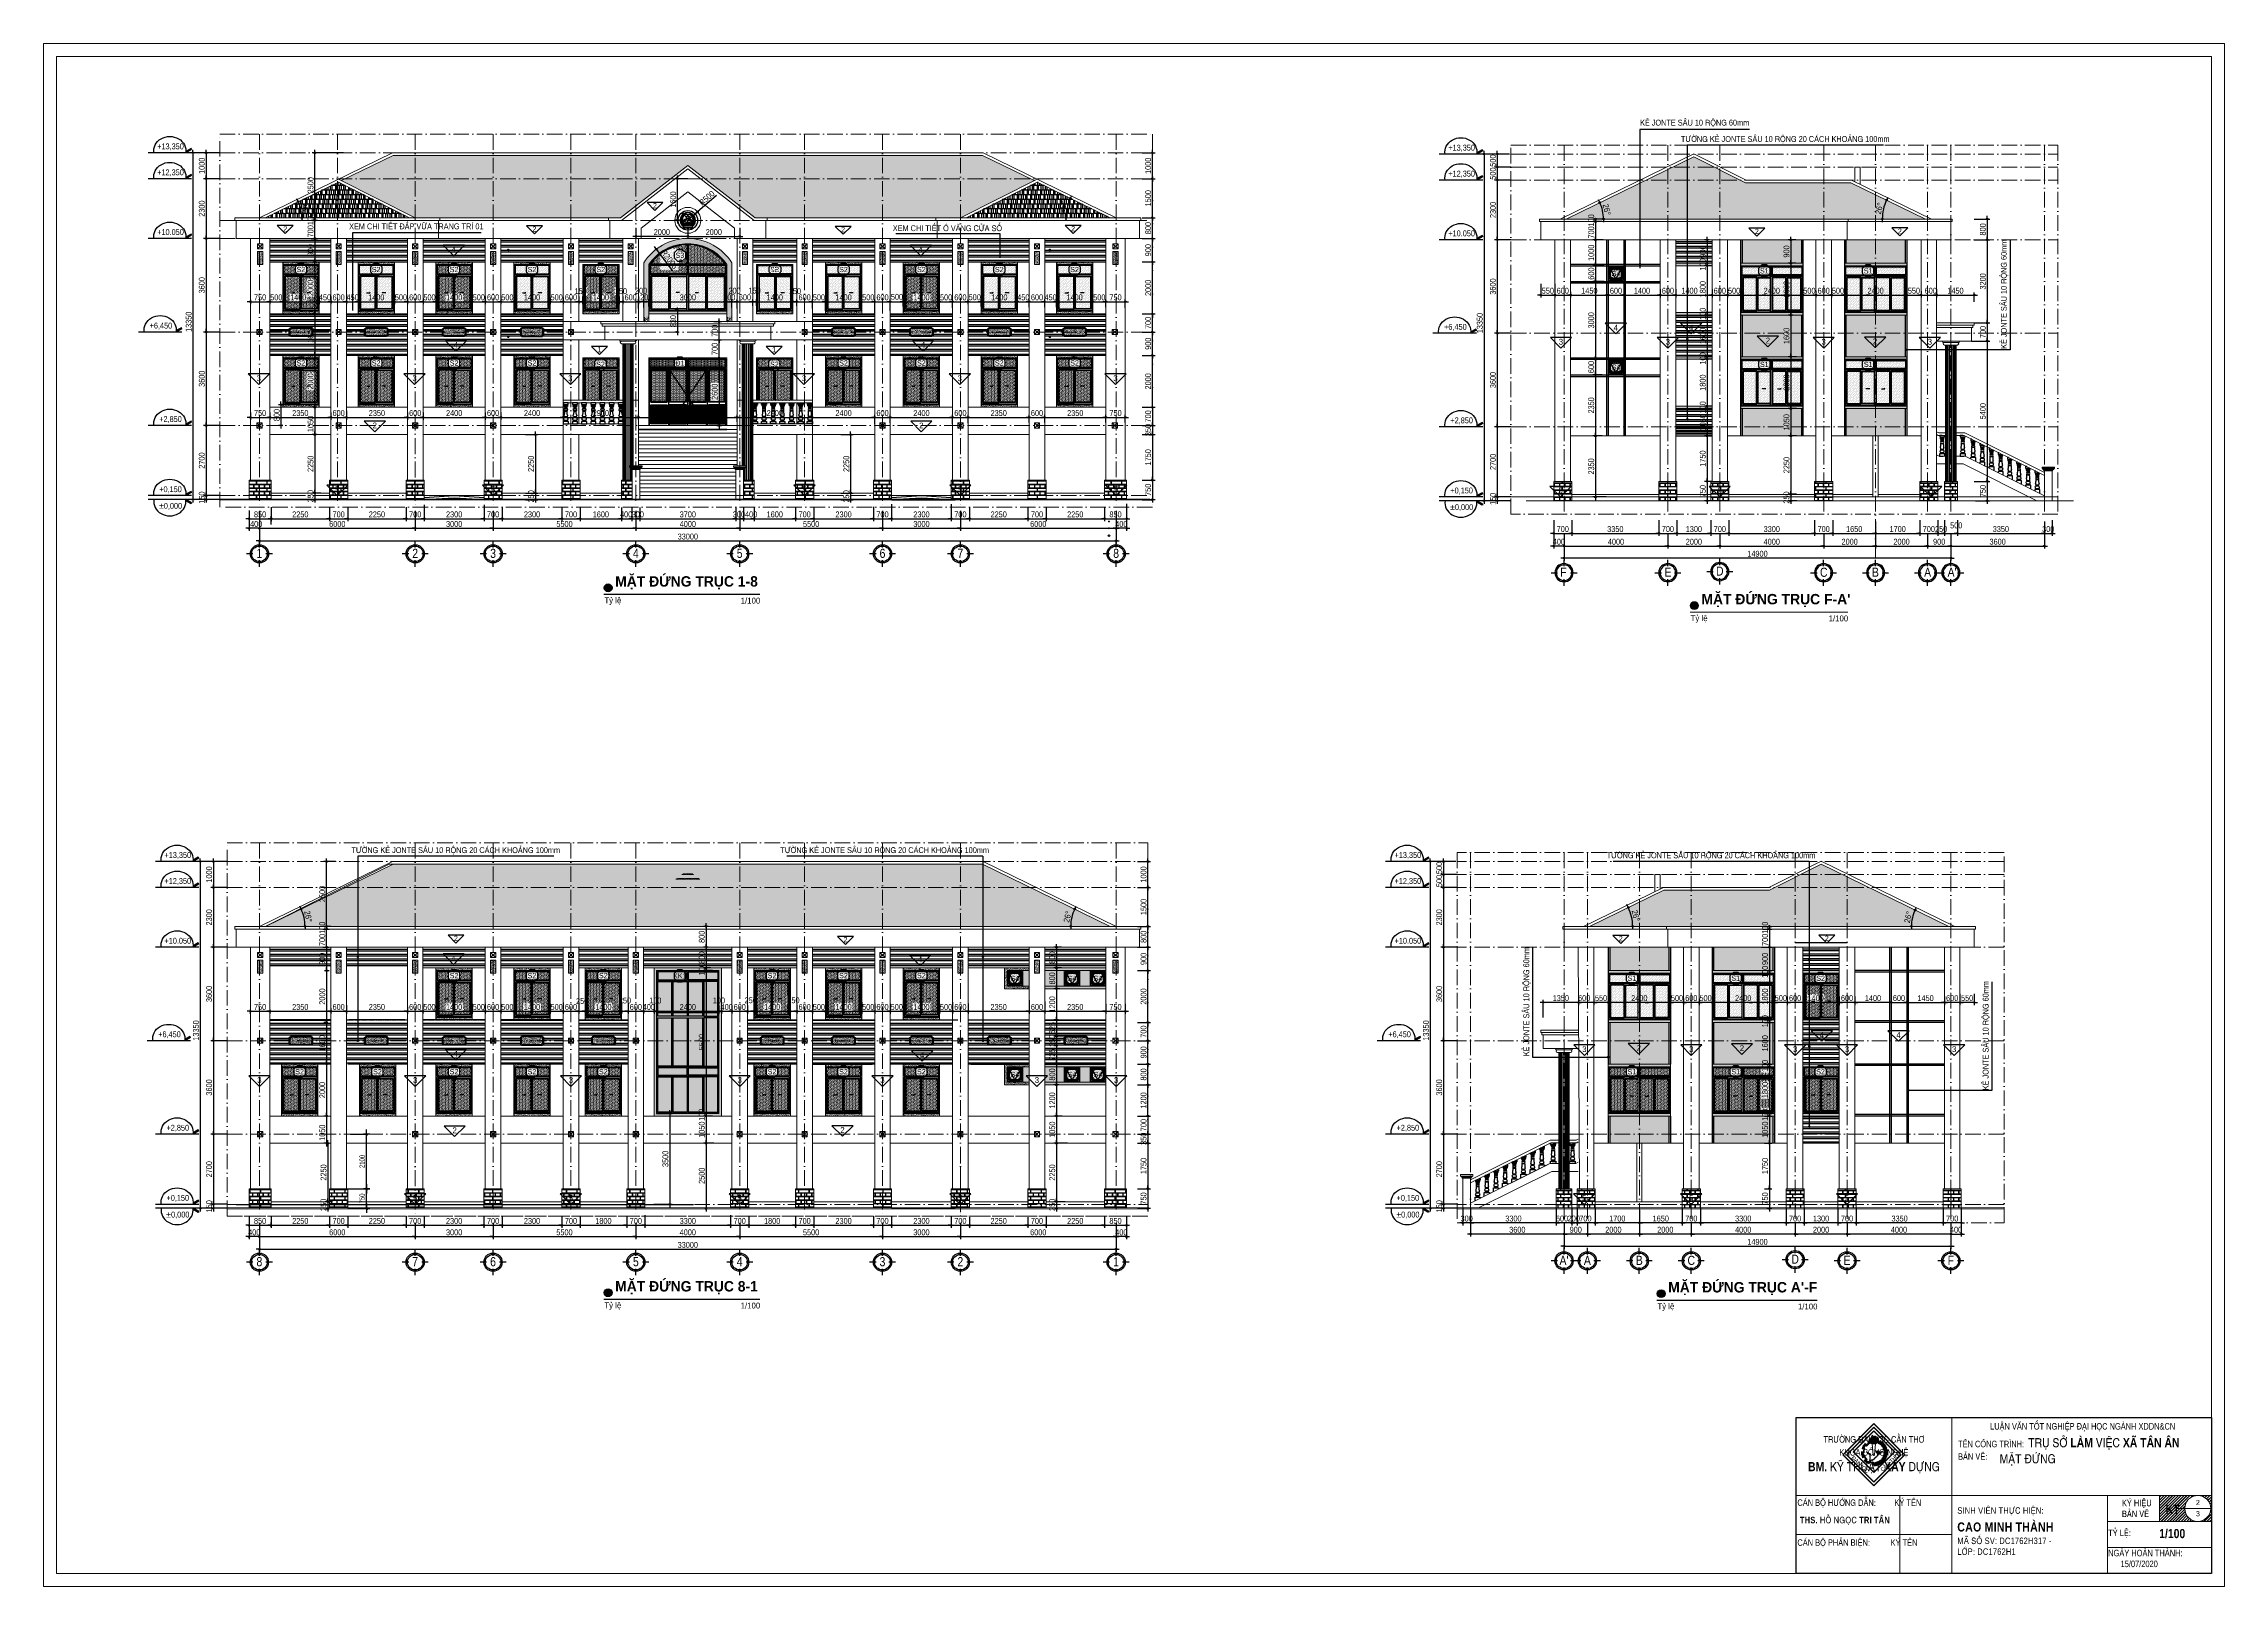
# Model space of a CAD drawing. Extents: x -1107188 to -523840, y 39692 to 514392.
# Drawn here: x -1107188 to -1023188, y 395592 to 454992 of the extents above; entities that cross this region are included whole.
import ezdxf
from ezdxf.enums import TextEntityAlignment as Align

# ---------------------------------------------------------------- set-up
doc = ezdxf.new("R2010")
doc.units = 0
for name, pattern in [('ACAD_ISO10W100', [18, 12, -3, 0, -3]), ('DASHED2', [0.375, 0.25, -0.125]), ('HIDDEN', [0.375, 0.25, -0.125])]:
    doc.linetypes.add(name, pattern=pattern)
doc.layers.get('0').update_dxf_attribs({"color": 255, "linetype": 'CONTINUOUS'})
doc.layers.get('DEFPOINTS').update_dxf_attribs({"linetype": 'CONTINUOUS'})
for name, color, linetype, lineweight in [('00-KICH THUOC', 6, 'CONTINUOUS', 9), ('CAY', 84, 'CONTINUOUS', 5), ('HACHT', 8, 'CONTINUOUS', 5), ('HIDDEN2', 250, 'HIDDEN', 5), ('NET-THAY', 2, 'CONTINUOUS', 13), ('TRUC', 24, 'CONTINUOUS', 0)]:
    doc.layers.add(name, color=color, linetype=linetype, lineweight=lineweight)
for name, color, linetype in [('009', 251, 'CONTINUOUS'), ('baocongtrinh', 2, 'CONTINUOUS'), ('DIM', 1, 'CONTINUOUS'), ('DOOR', 20, 'CONTINUOUS'), ('HACTH', 8, 'CONTINUOUS'), ('HATCH', 8, 'CONTINUOUS'), ('HATCHNGOI', 22, 'CONTINUOUS'), ('KINH 1', 142, 'CONTINUOUS'), ('net cat', 4, 'CONTINUOUS'), ('netthay', 2, 'CONTINUOUS'), ('quocquy', 7, 'CONTINUOUS'), ('TAGS', 60, 'CONTINUOUS'), ('TEXT', 7, 'CONTINUOUS'), ('TUONG', 131, 'CONTINUOUS')]:
    doc.layers.add(name, color=color, linetype=linetype)
doc.styles.add('1', font='', dxfattribs={"height": 250})
doc.styles.add('AVO', font='')
doc.styles.add('HEL-CONDENSE', font='')
doc.styles.add('KICHTHUOC', font='', dxfattribs={"width": 0.8})
doc.styles.add('SO BV', font='', dxfattribs={"height": 200})
doc.styles.get("Standard").update_dxf_attribs({"font": ''})
doc.styles.add('SWISS-CONDENSE', font='')
doc.styles.add('TEN BV', font='', dxfattribs={"height": 350})
doc.styles.add('VNI-HELVE-CONDENSEN', font='')
doc.styles.get('1').set_extended_font_data('VNI-Helve-Condense')
doc.styles.get('AVO').set_extended_font_data('VNI-Avo')
doc.styles.get('HEL-CONDENSE').set_extended_font_data('VNI-Helve-Condense')
doc.styles.get('KICHTHUOC').set_extended_font_data('VNI-Helve-Condense')
doc.styles.get('SO BV').set_extended_font_data('VNI-Helve-Condense')
doc.styles.get('Standard').set_extended_font_data('VNI-Helve-Condense')
doc.styles.get('SWISS-CONDENSE').set_extended_font_data('VNI-Swiss-Condense')
doc.styles.get('TEN BV').set_extended_font_data('VNI-Helve-Condense', bold=True)
doc.styles.get('VNI-HELVE-CONDENSEN').set_extended_font_data('VNI-Helve-Condense')
doc.dimstyles.new('1-100', dxfattribs={"dimtxt": 200, "dimasz": 60, "dimexe": 0, "dimexo": 0, "dimgap": 70, "dimtad": 1, "dimtoh": 1, "dimdec": 0, "dimzin": 9, "dimdsep": 46, "dimtxsty": 'KICHTHUOC', "dimblk": 'KTHUOC', "dimcen": 15, "dimdle": 150, "dimclrd": 256, "dimclre": 256, "dimclrt": 7, "dimadec": 0, "dimazin": 0, "dimtfac": 1, "dimtdec": 0, "dimtix": 1, "dimtmove": 2, "dimatfit": 3, "dimfxl": 1, "dimtolj": 1, "dimtzin": 1, "dimarcsym": 0})
doc.dimstyles.new('D100', dxfattribs={"dimtxt": 225, "dimasz": 1.2, "dimexe": 100, "dimexo": 0, "dimgap": 50, "dimtad": 1, "dimdec": 0, "dimzin": 13, "dimdsep": 46, "dimtxsty": 'HEL-CONDENSE', "dimblk": 'D50', "dimcen": 0, "dimclrd": 1, "dimclre": 1, "dimclrt": 7, "dimadec": 0, "dimazin": 0, "dimtfac": 1, "dimtdec": 0, "dimtmove": 0, "dimatfit": 3, "dimldrblk": 'D50', "dimfxl": 1, "dimtolj": 1, "dimtzin": 13, "dimarcsym": 0})
doc.dimstyles.get("Standard").update_dxf_attribs({"dimtxt": 0.18, "dimasz": 0.18, "dimexe": 0.18, "dimexo": 0.0625, "dimgap": 0.09, "dimtad": 0, "dimtih": 1, "dimtoh": 1, "dimdec": 4, "dimzin": 0, "dimdsep": 46, "dimtxsty": 'Standard', "dimcen": 0.09, "dimadec": 0, "dimazin": 0, "dimtfac": 1, "dimtdec": 4, "dimtofl": 0, "dimtmove": 0, "dimatfit": 3, "dimfxl": 1, "dimtolj": 1, "dimtzin": 0, "dimarcsym": 0})
pattern_1 = [(180, (-2142156.77, 739692.72), (-382.5, -180), [90, -75, 105, -45, 135, -60]), (180, (-2142246.77, 739685.22), (-382.5, -180), [75, -285, 60, -90]), (180, (-2142426.77, 739703.97), (-382.5, -180), [45, -465]), (270, (-2142156.77, 739692.72), (127.5, -180), [172.5, -547.5]), (270, (-2142246.77, 739692.72), (127.5, -180), [168.75, -551.25]), (270, (-2142321.77, 739692.72), (127.5, -180), [157.5, -562.5]), (270, (-2142426.77, 739703.97), (127.5, -180), [172.5, -547.5]), (270, (-2142471.77, 739703.97), (127.5, -180), [172.5, -547.5]), (270, (-2142606.77, 739692.72), (127.5, -180), [165, -555])]
pattern_2 = [(180, (-2397851.25, 149288.5), (-3e-14, -270.968), [387.35, -19.05]), (180, (-2397851.25, 149174.2), (-3e-14, -270.968), [387.35, -19.05]), (180, (-2397952.85, 149153), (-3e-14, -270.968), [184.15, -19.05]), (180, (-2397952.85, 149038.7), (-3e-14, -270.968), [184.15, -19.05]), (270, (-2397851.25, 149288.5), (406.4, -7e-14), [114.3, -156.6672]), (270, (-2397832.2, 149288.5), (406.4, -7e-14), [114.3, -156.6672]), (270, (-2397952.85, 149153.01), (203.2, -4e-14), [114.3, -156.6672]), (270, (-2397933.8, 149153.01), (203.2, -4e-14), [114.3, -156.6672])]
pattern_3 = [(180, (-1261255.66, -61849.44), (-1e-14, -190.5), []), (180, (-1261319.16, -61785.94), (-1e-14, -190.5), [])]
pattern_4 = [(37.5, (-2397851.25, 149588.495), (-1.2000235, 36.7059928), [0, -28.956, 0, -32.385, 0, -30.95625]), (7.5, (-2397851.25, 149588.495), (33.7142462, 53.7618825), [0, -15.621, 0, -26.0985, 0, -10.00125]), (327.5, (-2397874.68, 149588.495), (59.3244278, 0.10778885), [0, -9.525, 0, -34.29, 0, -44.7675]), (317.5, (-2397874.68, 149588.495), (57.266734, 16.7196992), [0, -4.7625, 0, -22.479, 0, -25.7175])]
pattern_5 = [(45, (0, 0), (-16.5728, 49.71845), [0, -46.875])]
pattern_6 = [(45, (-2142156.77, 739920.2), (-16.5728152, 49.7184456), [0, -46.875])]
pattern_7 = [(0, (564563.976, -397228.72), (23.4375, 46.875), [0, -46.875])]
pattern_8 = [(180, (-2396478.65, 162383.13), (-3e-14, -270.968), [387.35, -19.05]), (180, (-2396478.65, 162268.83), (-3e-14, -270.968), [387.35, -19.05]), (180, (-2396580.25, 162247.64), (-3e-14, -270.968), [184.15, -19.05]), (180, (-2396580.25, 162133.34), (-3e-14, -270.968), [184.15, -19.05]), (270, (-2396478.65, 162383.13), (406.4, -7e-14), [114.3, -156.6672]), (270, (-2396459.6, 162383.13), (406.4, -7e-14), [114.3, -156.6672]), (270, (-2396580.25, 162247.64), (203.2, -4e-14), [114.3, -156.6672]), (270, (-2396561.2, 162247.64), (203.2, -4e-14), [114.3, -156.6672])]
pattern_9 = [(180, (-1259883.07, -48754.8), (-1e-14, -190.5), []), (180, (-1259946.57, -48691.3), (-1e-14, -190.5), [])]
pattern_10 = [(37.5, (-2396478.653, 162683.128), (-1.2000235, 36.7059928), [0, -28.956, 0, -32.385, 0, -30.95625]), (7.5, (-2396478.653, 162683.13), (33.7142462, 53.7618825), [0, -15.621, 0, -26.0985, 0, -10.00125]), (327.5, (-2396502.085, 162683.128), (59.3244278, 0.10778885), [0, -9.525, 0, -34.29, 0, -44.7675]), (317.5, (-2396502.085, 162683.13), (57.266734, 16.7196992), [0, -4.7625, 0, -22.479, 0, -25.7175])]
pattern_11 = [(37.5, (-2374848.537, 181745.745), (-1.2000235, 36.7059928), [0, -28.956, 0, -32.385, 0, -30.95625]), (7.5, (-2374848.537, 181745.745), (33.7142462, 53.7618825), [0, -15.621, 0, -26.0985, 0, -10.00125]), (327.5, (-2374871.97, 181745.745), (59.3244278, 0.10778885), [0, -9.525, 0, -34.29, 0, -44.7675]), (317.5, (-2374871.97, 181745.745), (57.266734, 16.7196992), [0, -4.7625, 0, -22.479, 0, -25.7175])]
pattern_12 = [(82.5, (-2115125.566, 755289.09), (-70.350659, 65.896356), [0, -76, 0, -85, 0, -81.25]), (52.5, (-2115125.57, 755289.09), (-37.206876, 162.348986), [0, -41, 0, -68.5, 0, -26.25]), (12.5, (-2115169.05, 755245.605), (109.9014636, 110.301619), [0, -25, 0, -90, 0, -117.5]), (2.5, (-2115169.05, 755245.6), (75.252108, 137.313143), [0, -12.5, 0, -59, 0, -67.5])]
pattern_13 = [(37.5, (-2347963.833, 208982.804), (-1.2000235, 36.7059928), [0, -28.956, 0, -32.385, 0, -30.95625]), (7.5, (-2347963.833, 208982.804), (33.7142462, 53.7618825), [0, -15.621, 0, -26.0985, 0, -10.00125]), (327.5, (-2347987.264, 208982.804), (59.3244278, 0.10778885), [0, -9.525, 0, -34.29, 0, -44.7675]), (317.5, (-2347987.264, 208982.804), (57.266734, 16.7196992), [0, -4.7625, 0, -22.479, 0, -25.7175])]
pattern_14 = [(97.5, (32778.92, 782526.15), (70.350659, 65.896356), [0, -76, 0, -85, 0, -81.25]), (127.5, (32778.92, 782526.15), (37.206876, 162.348986), [0, -41, 0, -68.5, 0, -26.25]), (167.5, (32822.41, 782482.66), (-109.9014636, 110.301619), [0, -25, 0, -90, 0, -117.5]), (177.5, (32822.4, 782482.66), (-75.252108, 137.313143), [0, -12.5, 0, -59, 0, -67.5])]
pattern_15 = [(180, (-2347963.83, 208682.8), (-3e-14, -270.968), [387.35, -19.05]), (180, (-2347963.83, 208568.5), (-3e-14, -270.968), [387.35, -19.05]), (180, (-2348065.43, 208547.32), (-3e-14, -270.968), [184.15, -19.05]), (180, (-2348065.43, 208433.02), (-3e-14, -270.968), [184.15, -19.05]), (270, (-2347963.83, 208682.8), (406.4, -7e-14), [114.3, -156.6672]), (270, (-2347944.8, 208682.8), (406.4, -7e-14), [114.3, -156.6672]), (270, (-2348065.43, 208547.32), (203.2, -4e-14), [114.3, -156.6672]), (270, (-2348046.38, 208547.32), (203.2, -4e-14), [114.3, -156.6672])]
pattern_16 = [(180, (-2374848.54, 181445.75), (-3e-14, -270.968), [387.35, -19.05]), (180, (-2374848.54, 181331.45), (-3e-14, -270.968), [387.35, -19.05]), (180, (-2374950.14, 181310.26), (-3e-14, -270.968), [184.15, -19.05]), (180, (-2374950.14, 181195.96), (-3e-14, -270.968), [184.15, -19.05]), (270, (-2374848.54, 181445.75), (406.4, -7e-14), [114.3, -156.6672]), (270, (-2374829.5, 181445.75), (406.4, -7e-14), [114.3, -156.6672]), (270, (-2374950.14, 181310.26), (203.2, -4e-14), [114.3, -156.6672]), (270, (-2374931.09, 181310.26), (203.2, -4e-14), [114.3, -156.6672])]

# ---------------------------------------------------------------- blocks, each defined once
blk = doc.blocks.new('CAODO')
at = {"layer": 'TAGS', "linetype": 'Continuous'}
h = blk.add_hatch(color=256, dxfattribs=at)
edge = h.paths.add_edge_path()
edge.add_line((-907, 181), (-931, 138))
edge.add_line((-931, 138), (-681, 0))
edge.add_ellipse((0, 87), major_axis=(688, 0), ratio=0.890858, start_angle=182.47792, end_angle=188.16658, ccw=False)
edge.add_line((-687, 61), (-907, 181))
for p, q in [((-931, 138), (-907, 181)), ((-931, 138), (-681, 0)), ((-931, 0), (931, 0)), ((-907, 181), (-687, 61))]:
    blk.add_line(p, q, dxfattribs=at)
blk.add_ellipse((0, 87), major_axis=(688, 0), ratio=0.890858, start_param=-0.142534, end_param=3.284126, dxfattribs=at)
at = {"layer": 'TAGS', "linetype": 'Continuous', "style": 'VNI-HELVE-CONDENSEN'}
blk.add_attdef('0.000', text='', height=250, dxfattribs=at).set_placement((0, 232), align=Align.MIDDLE_CENTER)
blk = doc.blocks.new('D50')
at = {"layer": 'DIM'}
blk.add_hatch(color=256, dxfattribs=at).paths.add_polyline_path([(25, 0, 1), (-25, 0, 1)])
blk.add_line((25, 0), (100, 0), dxfattribs=at)
blk.add_circle((0, 0), 25, dxfattribs=at)
blk = doc.blocks.new('*D626')
at = {"layer": 'DEFPOINTS', "color": 0, "transparency": 16777216}
for p in [(-1098875, 437005), (-1092875, 437005), (-1092875, 436332)]:
    blk.add_point(p, dxfattribs=at)
at = {"layer": 'DIM', "color": 1, "lineweight": -2, "transparency": 16777216}
for p, q in [((-1098875, 437005), (-1098875, 436232)), ((-1092875, 437005), (-1092875, 436232)), ((-1098873, 436332), (-1092876, 436332))]:
    blk.add_line(p, q, dxfattribs=at)
at = {"layer": 'DIM', "color": 1, "lineweight": -2, "transparency": 16777216, "xscale": 1.199999999999999, "yscale": 1.199999999999999, "zscale": 1.199999999999999, "rotation": 180}
blk.add_blockref('D50', (-1098875, 436332), dxfattribs=at)
at = {"layer": 'DIM', "color": 1, "lineweight": -2, "transparency": 16777216, "xscale": 1.199999999999999, "yscale": 1.199999999999999, "zscale": 1.199999999999999}
blk.add_blockref('D50', (-1092875, 436332), dxfattribs=at)
at = {"layer": 'DIM', "color": 7, "transparency": 16777216, "insert": (-1095875, 436496), "char_height": 225, "attachment_point": 5, "style": 'HEL-CONDENSE'}
blk.add_mtext('\\A1;6000', dxfattribs=at)
blk = doc.blocks.new('*D627')
at = {"layer": 'DEFPOINTS', "color": 0, "transparency": 16777216}
for p in [(-1092875, 437005), (-1089875, 437005), (-1089875, 436332)]:
    blk.add_point(p, dxfattribs=at)
at = {"layer": 'DIM', "color": 1, "lineweight": -2, "transparency": 16777216}
for p, q in [((-1092875, 437005), (-1092875, 436232)), ((-1089875, 437005), (-1089875, 436232)), ((-1092873, 436332), (-1089876, 436332))]:
    blk.add_line(p, q, dxfattribs=at)
at = {"layer": 'DIM', "color": 1, "lineweight": -2, "transparency": 16777216, "xscale": 1.199999999999999, "yscale": 1.199999999999999, "zscale": 1.199999999999999, "rotation": 180}
blk.add_blockref('D50', (-1092875, 436332), dxfattribs=at)
at = {"layer": 'DIM', "color": 1, "lineweight": -2, "transparency": 16777216, "xscale": 1.199999999999999, "yscale": 1.199999999999999, "zscale": 1.199999999999999}
blk.add_blockref('D50', (-1089875, 436332), dxfattribs=at)
at = {"layer": 'DIM', "color": 7, "transparency": 16777216, "insert": (-1091375, 436496), "char_height": 225, "attachment_point": 5, "style": 'HEL-CONDENSE'}
blk.add_mtext('\\A1;3000', dxfattribs=at)
blk = doc.blocks.new('*D620')
at = {"layer": 'DEFPOINTS', "color": 0, "transparency": 16777216}
for p in [(-1089875, 437005), (-1084375, 437005), (-1084375, 436332)]:
    blk.add_point(p, dxfattribs=at)
at = {"layer": 'DIM', "color": 1, "lineweight": -2, "transparency": 16777216}
for p, q in [((-1089875, 437005), (-1089875, 436232)), ((-1084375, 437005), (-1084375, 436232)), ((-1089873, 436332), (-1084376, 436332))]:
    blk.add_line(p, q, dxfattribs=at)
at = {"layer": 'DIM', "color": 1, "lineweight": -2, "transparency": 16777216, "xscale": 1.199999999999999, "yscale": 1.199999999999999, "zscale": 1.199999999999999, "rotation": 180}
blk.add_blockref('D50', (-1089875, 436332), dxfattribs=at)
at = {"layer": 'DIM', "color": 1, "lineweight": -2, "transparency": 16777216, "xscale": 1.199999999999999, "yscale": 1.199999999999999, "zscale": 1.199999999999999}
blk.add_blockref('D50', (-1084375, 436332), dxfattribs=at)
at = {"layer": 'DIM', "color": 7, "transparency": 16777216, "insert": (-1087125, 436496), "char_height": 225, "attachment_point": 5, "style": 'HEL-CONDENSE'}
blk.add_mtext('\\A1;5500', dxfattribs=at)
blk = doc.blocks.new('*D621')
at = {"layer": 'DEFPOINTS', "color": 0, "transparency": 16777216}
for p in [(-1084375, 437005), (-1080375, 437005), (-1080375, 436332)]:
    blk.add_point(p, dxfattribs=at)
at = {"layer": 'DIM', "color": 1, "lineweight": -2, "transparency": 16777216}
for p, q in [((-1084375, 437005), (-1084375, 436232)), ((-1080375, 437005), (-1080375, 436232)), ((-1084373, 436332), (-1080376, 436332))]:
    blk.add_line(p, q, dxfattribs=at)
at = {"layer": 'DIM', "color": 1, "lineweight": -2, "transparency": 16777216, "xscale": 1.199999999999999, "yscale": 1.199999999999999, "zscale": 1.199999999999999, "rotation": 180}
blk.add_blockref('D50', (-1084375, 436332), dxfattribs=at)
at = {"layer": 'DIM', "color": 1, "lineweight": -2, "transparency": 16777216, "xscale": 1.199999999999999, "yscale": 1.199999999999999, "zscale": 1.199999999999999}
blk.add_blockref('D50', (-1080375, 436332), dxfattribs=at)
at = {"layer": 'DIM', "color": 7, "transparency": 16777216, "insert": (-1082375, 436496), "char_height": 225, "attachment_point": 5, "style": 'HEL-CONDENSE'}
blk.add_mtext('\\A1;4000', dxfattribs=at)
blk = doc.blocks.new('*D622')
at = {"layer": 'DEFPOINTS', "color": 0, "transparency": 16777216}
for p in [(-1080375, 437005), (-1074875, 437005), (-1074875, 436332)]:
    blk.add_point(p, dxfattribs=at)
at = {"layer": 'DIM', "color": 1, "lineweight": -2, "transparency": 16777216}
for p, q in [((-1080375, 437005), (-1080375, 436232)), ((-1074875, 437005), (-1074875, 436232)), ((-1080373, 436332), (-1074876, 436332))]:
    blk.add_line(p, q, dxfattribs=at)
at = {"layer": 'DIM', "color": 1, "lineweight": -2, "transparency": 16777216, "xscale": 1.199999999999999, "yscale": 1.199999999999999, "zscale": 1.199999999999999, "rotation": 180}
blk.add_blockref('D50', (-1080375, 436332), dxfattribs=at)
at = {"layer": 'DIM', "color": 1, "lineweight": -2, "transparency": 16777216, "xscale": 1.199999999999999, "yscale": 1.199999999999999, "zscale": 1.199999999999999}
blk.add_blockref('D50', (-1074875, 436332), dxfattribs=at)
at = {"layer": 'DIM', "color": 7, "transparency": 16777216, "insert": (-1077625, 436496), "char_height": 225, "attachment_point": 5, "style": 'HEL-CONDENSE'}
blk.add_mtext('\\A1;5500', dxfattribs=at)
blk = doc.blocks.new('*D623')
at = {"layer": 'DEFPOINTS', "color": 0, "transparency": 16777216}
for p in [(-1074875, 437005), (-1071875, 437005), (-1071875, 436332)]:
    blk.add_point(p, dxfattribs=at)
at = {"layer": 'DIM', "color": 1, "lineweight": -2, "transparency": 16777216}
for p, q in [((-1074875, 437005), (-1074875, 436232)), ((-1071875, 437005), (-1071875, 436232)), ((-1074873, 436332), (-1071876, 436332))]:
    blk.add_line(p, q, dxfattribs=at)
at = {"layer": 'DIM', "color": 1, "lineweight": -2, "transparency": 16777216, "xscale": 1.199999999999999, "yscale": 1.199999999999999, "zscale": 1.199999999999999, "rotation": 180}
blk.add_blockref('D50', (-1074875, 436332), dxfattribs=at)
at = {"layer": 'DIM', "color": 1, "lineweight": -2, "transparency": 16777216, "xscale": 1.199999999999999, "yscale": 1.199999999999999, "zscale": 1.199999999999999}
blk.add_blockref('D50', (-1071875, 436332), dxfattribs=at)
at = {"layer": 'DIM', "color": 7, "transparency": 16777216, "insert": (-1073375, 436496), "char_height": 225, "attachment_point": 5, "style": 'HEL-CONDENSE'}
blk.add_mtext('\\A1;3000', dxfattribs=at)
blk = doc.blocks.new('*D624')
at = {"layer": 'DEFPOINTS', "color": 0, "transparency": 16777216}
for p in [(-1071875, 437005), (-1065875, 437005), (-1065875, 436332)]:
    blk.add_point(p, dxfattribs=at)
at = {"layer": 'DIM', "color": 1, "lineweight": -2, "transparency": 16777216}
for p, q in [((-1071875, 437005), (-1071875, 436232)), ((-1065875, 437005), (-1065875, 436232)), ((-1071873, 436332), (-1065876, 436332))]:
    blk.add_line(p, q, dxfattribs=at)
at = {"layer": 'DIM', "color": 1, "lineweight": -2, "transparency": 16777216, "xscale": 1.199999999999999, "yscale": 1.199999999999999, "zscale": 1.199999999999999, "rotation": 180}
blk.add_blockref('D50', (-1071875, 436332), dxfattribs=at)
at = {"layer": 'DIM', "color": 1, "lineweight": -2, "transparency": 16777216, "xscale": 1.199999999999999, "yscale": 1.199999999999999, "zscale": 1.199999999999999}
blk.add_blockref('D50', (-1065875, 436332), dxfattribs=at)
at = {"layer": 'DIM', "color": 7, "transparency": 16777216, "insert": (-1068875, 436496), "char_height": 225, "attachment_point": 5, "style": 'HEL-CONDENSE'}
blk.add_mtext('\\A1;6000', dxfattribs=at)
blk = doc.blocks.new('*D625')
at = {"layer": 'DEFPOINTS', "color": 0, "transparency": 16777216}
for p in [(-1098875, 437005), (-1065875, 437005), (-1065875, 435848)]:
    blk.add_point(p, dxfattribs=at)
at = {"layer": 'DIM', "color": 1, "lineweight": -2, "transparency": 16777216}
for p, q in [((-1098875, 437005), (-1098875, 435748)), ((-1065875, 437005), (-1065875, 435748)), ((-1098873, 435848), (-1065876, 435848))]:
    blk.add_line(p, q, dxfattribs=at)
at = {"layer": 'DIM', "color": 1, "lineweight": -2, "transparency": 16777216, "xscale": 1.199999999999999, "yscale": 1.199999999999999, "zscale": 1.199999999999999, "rotation": 180}
blk.add_blockref('D50', (-1098875, 435848), dxfattribs=at)
at = {"layer": 'DIM', "color": 1, "lineweight": -2, "transparency": 16777216, "xscale": 1.199999999999999, "yscale": 1.199999999999999, "zscale": 1.199999999999999}
blk.add_blockref('D50', (-1065875, 435848), dxfattribs=at)
at = {"layer": 'DIM', "color": 7, "transparency": 16777216, "insert": (-1082375, 436013), "char_height": 225, "attachment_point": 5, "style": 'HEL-CONDENSE'}
blk.add_mtext('\\A1;33000', dxfattribs=at)
blk = doc.blocks.new('A$C206177D3')
at = {"layer": 'TAGS', "ltscale": 1000}
for p, q in [((-37, 240), (-37, 490)), ((-287, -10), (-537, -10)), ((-37, -510), (-37, -260)), ((463, -10), (213, -10))]:
    blk.add_line(p, q, dxfattribs=at)
blk.add_circle((-37, -10), 350, dxfattribs=at)
at = {"layer": 'TAGS', "color": 254, "ltscale": 1000}
blk.add_circle((-37, -10), 300, dxfattribs=at)
at = {"layer": 'TAGS', "ltscale": 1000, "style": 'VNI-HELVE-CONDENSEN'}
blk.add_attdef('A', text='', height=350, dxfattribs=at).set_placement((-38, -166), align=Align.CENTER)
blk = doc.blocks.new('*D628')
at = {"layer": 'DEFPOINTS', "color": 0, "transparency": 16777216}
for p in [(-1100404, 450789), (-1100929, 449789), (-1100404, 449789)]:
    blk.add_point(p, dxfattribs=at)
at = {"layer": 'DIM', "color": 1, "lineweight": -2, "transparency": 16777216}
for p, q in [((-1100404, 450789), (-1101029, 450789)), ((-1100929, 450787), (-1100929, 449790)), ((-1100404, 449789), (-1101029, 449789))]:
    blk.add_line(p, q, dxfattribs=at)
at = {"layer": 'DIM', "color": 1, "lineweight": -2, "transparency": 16777216, "xscale": 1.199999999999999, "yscale": 1.199999999999999, "zscale": 1.199999999999999}
for p, rotation in [((-1100929, 450789), 90), ((-1100929, 449789), 270)]:
    blk.add_blockref('D50', p, dxfattribs=dict(at, rotation=rotation))
at = {"layer": 'DIM', "color": 7, "transparency": 16777216, "insert": (-1101094, 450289), "char_height": 225, "attachment_point": 5, "rotation": 90, "style": 'HEL-CONDENSE'}
blk.add_mtext('\\A1;1000', dxfattribs=at)
blk = doc.blocks.new('*D629')
at = {"layer": 'DEFPOINTS', "color": 0, "transparency": 16777216}
for p in [(-1100404, 449789), (-1100929, 447489), (-1100404, 447489)]:
    blk.add_point(p, dxfattribs=at)
at = {"layer": 'DIM', "color": 1, "lineweight": -2, "transparency": 16777216}
for p, q in [((-1100404, 449789), (-1101029, 449789)), ((-1100929, 449787), (-1100929, 447490)), ((-1100404, 447489), (-1101029, 447489))]:
    blk.add_line(p, q, dxfattribs=at)
at = {"layer": 'DIM', "color": 1, "lineweight": -2, "transparency": 16777216, "xscale": 1.199999999999999, "yscale": 1.199999999999999, "zscale": 1.199999999999999}
for p, rotation in [((-1100929, 449789), 90), ((-1100929, 447489), 270)]:
    blk.add_blockref('D50', p, dxfattribs=dict(at, rotation=rotation))
at = {"layer": 'DIM', "color": 7, "transparency": 16777216, "insert": (-1101094, 448639), "char_height": 225, "attachment_point": 5, "rotation": 90, "style": 'HEL-CONDENSE'}
blk.add_mtext('\\A1;2300', dxfattribs=at)
blk = doc.blocks.new('*D630')
at = {"layer": 'DEFPOINTS', "color": 0, "transparency": 16777216}
for p in [(-1100404, 447489), (-1100929, 443889), (-1100404, 443889)]:
    blk.add_point(p, dxfattribs=at)
at = {"layer": 'DIM', "color": 1, "lineweight": -2, "transparency": 16777216}
for p, q in [((-1100404, 447489), (-1101029, 447489)), ((-1100929, 447487), (-1100929, 443890)), ((-1100404, 443889), (-1101029, 443889))]:
    blk.add_line(p, q, dxfattribs=at)
at = {"layer": 'DIM', "color": 1, "lineweight": -2, "transparency": 16777216, "xscale": 1.199999999999999, "yscale": 1.199999999999999, "zscale": 1.199999999999999}
for p, rotation in [((-1100929, 447489), 90), ((-1100929, 443889), 270)]:
    blk.add_blockref('D50', p, dxfattribs=dict(at, rotation=rotation))
at = {"layer": 'DIM', "color": 7, "transparency": 16777216, "insert": (-1101094, 445689), "char_height": 225, "attachment_point": 5, "rotation": 90, "style": 'HEL-CONDENSE'}
blk.add_mtext('\\A1;3600', dxfattribs=at)
blk = doc.blocks.new('*D631')
at = {"layer": 'DEFPOINTS', "color": 0, "transparency": 16777216}
for p in [(-1100404, 443889), (-1100929, 440289), (-1100404, 440289)]:
    blk.add_point(p, dxfattribs=at)
at = {"layer": 'DIM', "color": 1, "lineweight": -2, "transparency": 16777216}
for p, q in [((-1100404, 443889), (-1101029, 443889)), ((-1100929, 443887), (-1100929, 440290)), ((-1100404, 440289), (-1101029, 440289))]:
    blk.add_line(p, q, dxfattribs=at)
at = {"layer": 'DIM', "color": 1, "lineweight": -2, "transparency": 16777216, "xscale": 1.199999999999999, "yscale": 1.199999999999999, "zscale": 1.199999999999999}
for p, rotation in [((-1100929, 443889), 90), ((-1100929, 440289), 270)]:
    blk.add_blockref('D50', p, dxfattribs=dict(at, rotation=rotation))
at = {"layer": 'DIM', "color": 7, "transparency": 16777216, "insert": (-1101094, 442089), "char_height": 225, "attachment_point": 5, "rotation": 90, "style": 'HEL-CONDENSE'}
blk.add_mtext('\\A1;3600', dxfattribs=at)
blk = doc.blocks.new('*D632')
at = {"layer": 'DEFPOINTS', "color": 0, "transparency": 16777216}
for p in [(-1100404, 440289), (-1100929, 437589), (-1100404, 437589)]:
    blk.add_point(p, dxfattribs=at)
at = {"layer": 'DIM', "color": 1, "lineweight": -2, "transparency": 16777216}
for p, q in [((-1100404, 440289), (-1101029, 440289)), ((-1100929, 440287), (-1100929, 437590)), ((-1100404, 437589), (-1101029, 437589))]:
    blk.add_line(p, q, dxfattribs=at)
at = {"layer": 'DIM', "color": 1, "lineweight": -2, "transparency": 16777216, "xscale": 1.199999999999999, "yscale": 1.199999999999999, "zscale": 1.199999999999999}
for p, rotation in [((-1100929, 440289), 90), ((-1100929, 437589), 270)]:
    blk.add_blockref('D50', p, dxfattribs=dict(at, rotation=rotation))
at = {"layer": 'DIM', "color": 7, "transparency": 16777216, "insert": (-1101094, 438939), "char_height": 225, "attachment_point": 5, "rotation": 90, "style": 'HEL-CONDENSE'}
blk.add_mtext('\\A1;2700', dxfattribs=at)
blk = doc.blocks.new('*D633')
at = {"layer": 'DEFPOINTS', "color": 0, "transparency": 16777216}
for p in [(-1100929, 437439), (-1100404, 437589), (-1100404, 437439)]:
    blk.add_point(p, dxfattribs=at)
at = {"layer": 'DIM', "color": 1, "lineweight": -2, "transparency": 16777216}
for p, q in [((-1100404, 437589), (-1101029, 437589)), ((-1100404, 437439), (-1101029, 437439)), ((-1100929, 437587), (-1100929, 437440))]:
    blk.add_line(p, q, dxfattribs=at)
at = {"layer": 'DIM', "color": 1, "lineweight": -2, "transparency": 16777216, "xscale": 1.199999999999999, "yscale": 1.199999999999999, "zscale": 1.199999999999999}
for p, rotation in [((-1100929, 437589), 90), ((-1100929, 437439), 270)]:
    blk.add_blockref('D50', p, dxfattribs=dict(at, rotation=rotation))
at = {"layer": 'DIM', "color": 7, "transparency": 16777216, "insert": (-1101094, 437514), "char_height": 225, "attachment_point": 5, "rotation": 90, "style": 'HEL-CONDENSE'}
blk.add_mtext('\\A1;150', dxfattribs=at)
blk = doc.blocks.new('*D634')
at = {"layer": 'DEFPOINTS', "color": 0, "transparency": 16777216}
for p in [(-1101029, 450789), (-1101436, 437439), (-1101029, 437439)]:
    blk.add_point(p, dxfattribs=at)
at = {"layer": 'DIM', "color": 1, "lineweight": -2, "transparency": 16777216}
for p, q in [((-1101029, 450789), (-1101536, 450789)), ((-1101436, 450787), (-1101436, 437440)), ((-1101029, 437439), (-1101536, 437439))]:
    blk.add_line(p, q, dxfattribs=at)
at = {"layer": 'DIM', "color": 1, "lineweight": -2, "transparency": 16777216, "xscale": 1.199999999999999, "yscale": 1.199999999999999, "zscale": 1.199999999999999}
for p, rotation in [((-1101436, 450789), 90), ((-1101436, 437439), 270)]:
    blk.add_blockref('D50', p, dxfattribs=dict(at, rotation=rotation))
at = {"layer": 'DIM', "color": 7, "transparency": 16777216, "insert": (-1101601, 444283), "char_height": 225, "attachment_point": 5, "rotation": 90, "style": 'HEL-CONDENSE'}
blk.add_mtext('\\A1;13350', dxfattribs=at)
blk = doc.blocks.new('A$C091321F2')
at = {"layer": 'net cat', "ltscale": 1000}
h = blk.add_hatch(dxfattribs=at)
h.set_pattern_fill('AR-SAND', color=8, scale=0.5, style=0)
h.set_pattern_definition([(142.5, (742243.832, 245510.59), (0.8367969, 25.59571604), [0, -20.1915136, 0, -22.5826139, 0, -21.58632213]), (172.5, (742243.832, 245510.59), (-23.50952, 37.4890794), [0, -10.89279024, 0, -18.19893004, 0, -6.97404253]), (212.5, (742260.17, 245510.59), (-41.36793727, 0.075163), [0, -6.6419453, 0, -23.911003, 0, -31.2171428]), (222.5, (742260.17, 245510.59), (-39.9330722, 11.658932), [0, -3.32097264, 0, -15.67499084, 0, -17.93325223])])
edge = h.paths.add_edge_path()
edge.add_ellipse((1333, 1334), major_axis=(0, 597), ratio=1, start_angle=15.33083, end_angle=131.31165)
edge.add_line((884, 940), (886, 941))
edge.add_line((886, 941), (887, 942))
edge.add_line((887, 942), (889, 943))
edge.add_line((889, 943), (891, 945))
edge.add_line((891, 945), (892, 946))
edge.add_line((892, 946), (894, 947))
edge.add_line((894, 947), (896, 948))
edge.add_line((896, 948), (897, 949))
edge.add_line((897, 949), (899, 951))
edge.add_line((899, 951), (901, 952))
edge.add_line((901, 952), (903, 953))
edge.add_line((903, 953), (904, 954))
edge.add_line((904, 954), (906, 955))
edge.add_line((906, 955), (908, 956))
edge.add_line((908, 956), (910, 957))
edge.add_line((910, 957), (911, 959))
edge.add_line((911, 959), (913, 960))
edge.add_line((913, 960), (915, 961))
edge.add_line((915, 961), (917, 962))
edge.add_line((917, 962), (918, 963))
edge.add_line((918, 963), (920, 964))
edge.add_line((920, 964), (922, 965))
edge.add_line((922, 965), (924, 966))
edge.add_line((924, 966), (925, 967))
edge.add_line((925, 967), (927, 968))
edge.add_line((927, 968), (929, 969))
edge.add_line((929, 969), (931, 970))
edge.add_line((931, 970), (933, 971))
edge.add_line((933, 971), (935, 972))
edge.add_line((935, 972), (936, 973))
edge.add_line((936, 973), (938, 974))
edge.add_line((938, 974), (940, 975))
edge.add_line((940, 975), (942, 976))
edge.add_line((942, 976), (944, 977))
edge.add_line((944, 977), (946, 978))
edge.add_line((946, 978), (948, 979))
edge.add_line((948, 979), (950, 980))
edge.add_line((950, 980), (951, 981))
edge.add_line((951, 981), (953, 981))
edge.add_line((953, 981), (955, 982))
edge.add_line((955, 982), (957, 983))
edge.add_line((957, 983), (959, 984))
edge.add_line((959, 984), (961, 985))
edge.add_line((961, 985), (963, 986))
edge.add_line((963, 986), (965, 987))
edge.add_line((965, 987), (967, 987))
edge.add_line((967, 987), (969, 988))
edge.add_line((969, 988), (970, 989))
edge.add_line((970, 989), (972, 990))
edge.add_line((972, 990), (974, 991))
edge.add_line((974, 991), (976, 991))
edge.add_line((976, 991), (978, 992))
edge.add_line((978, 992), (980, 993))
edge.add_line((980, 993), (982, 994))
edge.add_line((982, 994), (984, 994))
edge.add_line((984, 994), (986, 995))
edge.add_line((986, 995), (988, 995))
edge.add_line((988, 995), (990, 996))
edge.add_line((990, 996), (992, 997))
edge.add_line((992, 997), (994, 997))
edge.add_line((994, 997), (996, 998))
edge.add_line((996, 998), (998, 998))
edge.add_line((998, 998), (1000, 999))
edge.add_line((1000, 999), (1002, 999))
edge.add_line((1002, 999), (1004, 999))
edge.add_line((1004, 999), (1006, 1000))
edge.add_line((1006, 1000), (1008, 1000))
edge.add_line((1008, 1000), (1011, 1000))
edge.add_line((1011, 1000), (1013, 1000))
edge.add_line((1013, 1000), (1015, 1000))
edge.add_line((1015, 1000), (1017, 1001))
edge.add_line((1017, 1001), (1019, 1001))
edge.add_line((1019, 1001), (1021, 1001))
edge.add_line((1021, 1001), (1023, 1001))
edge.add_line((1023, 1001), (1025, 1000))
edge.add_line((1025, 1000), (1027, 1000))
edge.add_line((1027, 1000), (1029, 1000))
edge.add_line((1029, 1000), (1032, 1000))
edge.add_line((1032, 1000), (1034, 1000))
edge.add_line((1034, 1000), (1036, 999))
edge.add_line((1036, 999), (1038, 999))
edge.add_line((1038, 999), (1040, 998))
edge.add_line((1040, 998), (1042, 998))
edge.add_line((1042, 998), (1044, 997))
edge.add_line((1044, 997), (1046, 996))
edge.add_line((1046, 996), (1048, 996))
edge.add_line((1048, 996), (1050, 995))
edge.add_line((1050, 995), (1052, 994))
edge.add_line((1052, 994), (1054, 993))
edge.add_line((1054, 993), (1056, 992))
edge.add_line((1056, 992), (1058, 991))
edge.add_line((1058, 991), (1060, 990))
edge.add_line((1060, 990), (1062, 988))
edge.add_line((1062, 988), (1064, 987))
edge.add_line((1064, 987), (1066, 986))
edge.add_line((1066, 986), (1067, 984))
edge.add_line((1067, 984), (1069, 983))
edge.add_line((1069, 983), (1071, 981))
edge.add_line((1071, 981), (1072, 980))
edge.add_line((1072, 980), (1073, 978))
edge.add_line((1073, 978), (1075, 976))
edge.add_line((1075, 976), (1076, 975))
edge.add_line((1076, 975), (1077, 973))
edge.add_line((1077, 973), (1078, 971))
edge.add_line((1078, 971), (1078, 969))
edge.add_line((1078, 969), (1079, 967))
edge.add_line((1079, 967), (1079, 965))
edge.add_line((1079, 965), (1080, 963))
edge.add_line((1080, 963), (1080, 961))
edge.add_line((1080, 961), (1080, 959))
edge.add_line((1080, 959), (1080, 957))
edge.add_line((1080, 957), (1079, 955))
edge.add_line((1079, 955), (1079, 952))
edge.add_line((1079, 952), (1078, 950))
edge.add_line((1078, 950), (1078, 948))
edge.add_line((1078, 948), (1077, 946))
edge.add_line((1077, 946), (1076, 944))
edge.add_line((1076, 944), (1074, 943))
edge.add_line((1074, 943), (1073, 941))
edge.add_line((1073, 941), (1072, 939))
edge.add_line((1072, 939), (1070, 937))
edge.add_line((1070, 937), (1068, 936))
edge.add_line((1068, 936), (1066, 935))
edge.add_line((1066, 935), (1064, 933))
edge.add_line((1064, 933), (1062, 932))
edge.add_line((1062, 932), (1060, 931))
edge.add_line((1060, 931), (1058, 931))
edge.add_line((1058, 931), (1055, 930))
edge.add_line((1055, 930), (1053, 929))
edge.add_line((1053, 929), (1051, 929))
edge.add_line((1051, 929), (1048, 929))
edge.add_line((1048, 929), (1046, 929))
edge.add_line((1046, 929), (1044, 929))
edge.add_line((1044, 929), (1042, 929))
edge.add_line((1042, 929), (1040, 930))
edge.add_line((1040, 930), (1038, 930))
edge.add_line((1038, 930), (1036, 931))
edge.add_line((1036, 931), (1034, 932))
edge.add_line((1034, 932), (1033, 934))
edge.add_line((1033, 934), (1032, 935))
edge.add_line((1032, 935), (1030, 937))
edge.add_line((1030, 937), (1029, 938))
edge.add_line((1029, 938), (1028, 940))
edge.add_line((1028, 940), (1027, 942))
edge.add_line((1027, 942), (1026, 944))
edge.add_line((1026, 944), (1025, 946))
edge.add_line((1025, 946), (1024, 948))
edge.add_line((1024, 948), (1023, 950))
edge.add_line((1023, 950), (1022, 951))
edge.add_line((1022, 951), (1021, 953))
edge.add_line((1021, 953), (1019, 954))
edge.add_line((1019, 954), (1017, 956))
edge.add_line((1017, 956), (1015, 957))
edge.add_line((1015, 957), (1013, 957))
edge.add_line((1013, 957), (1011, 958))
edge.add_line((1011, 958), (1009, 959))
edge.add_line((1009, 959), (1007, 959))
edge.add_line((1007, 959), (1005, 959))
edge.add_line((1005, 959), (1002, 959))
edge.add_line((1002, 959), (1000, 959))
edge.add_line((1000, 959), (998, 958))
edge.add_line((998, 958), (996, 958))
edge.add_line((996, 958), (993, 957))
edge.add_line((993, 957), (991, 956))
edge.add_line((991, 956), (989, 955))
edge.add_line((989, 955), (988, 954))
edge.add_line((988, 954), (986, 952))
edge.add_line((986, 952), (984, 951))
edge.add_line((984, 951), (983, 949))
edge.add_line((983, 949), (982, 947))
edge.add_line((982, 947), (981, 945))
edge.add_line((981, 945), (980, 943))
edge.add_line((980, 943), (979, 941))
edge.add_line((979, 941), (979, 939))
edge.add_line((979, 939), (978, 937))
edge.add_line((978, 937), (978, 935))
edge.add_line((978, 935), (978, 933))
edge.add_line((978, 933), (978, 930))
edge.add_line((978, 930), (979, 928))
edge.add_line((979, 928), (979, 926))
edge.add_line((979, 926), (980, 924))
edge.add_line((980, 924), (980, 922))
edge.add_line((980, 922), (981, 920))
edge.add_line((981, 920), (982, 918))
edge.add_line((982, 918), (983, 916))
edge.add_line((983, 916), (984, 915))
edge.add_line((984, 915), (986, 913))
edge.add_line((986, 913), (987, 911))
edge.add_line((987, 911), (989, 910))
edge.add_line((989, 910), (990, 908))
edge.add_line((990, 908), (992, 907))
edge.add_line((992, 907), (994, 906))
edge.add_line((994, 906), (996, 904))
edge.add_line((996, 904), (997, 903))
edge.add_line((997, 903), (999, 902))
edge.add_line((999, 902), (1001, 901))
edge.add_line((1001, 901), (1003, 900))
edge.add_line((1003, 900), (1005, 899))
edge.add_line((1005, 899), (1007, 899))
edge.add_line((1007, 899), (1009, 898))
edge.add_line((1009, 898), (1011, 898))
edge.add_line((1011, 898), (1013, 897))
edge.add_line((1013, 897), (1015, 897))
edge.add_line((1015, 897), (1018, 897))
edge.add_line((1018, 897), (1020, 896))
edge.add_line((1020, 896), (1022, 896))
edge.add_line((1022, 896), (1024, 896))
edge.add_line((1024, 896), (1026, 896))
edge.add_line((1026, 896), (1028, 896))
edge.add_line((1028, 896), (1030, 896))
edge.add_line((1030, 896), (1032, 896))
edge.add_line((1032, 896), (1035, 897))
edge.add_line((1035, 897), (1037, 897))
edge.add_line((1037, 897), (1039, 897))
edge.add_line((1039, 897), (1041, 898))
edge.add_line((1041, 898), (1043, 898))
edge.add_line((1043, 898), (1045, 899))
edge.add_line((1045, 899), (1047, 899))
edge.add_line((1047, 899), (1049, 900))
edge.add_line((1049, 900), (1051, 900))
edge.add_line((1051, 900), (1053, 901))
edge.add_line((1053, 901), (1055, 901))
edge.add_line((1055, 901), (1057, 902))
edge.add_line((1057, 902), (1059, 903))
edge.add_line((1059, 903), (1061, 903))
edge.add_line((1061, 903), (1063, 904))
edge.add_line((1063, 904), (1065, 905))
edge.add_line((1065, 905), (1067, 906))
edge.add_line((1067, 906), (1069, 906))
edge.add_line((1069, 906), (1071, 907))
edge.add_line((1071, 907), (1073, 908))
edge.add_line((1073, 908), (1075, 909))
edge.add_line((1075, 909), (1077, 910))
edge.add_line((1077, 910), (1079, 910))
edge.add_line((1079, 910), (1081, 911))
edge.add_line((1081, 911), (1082, 912))
edge.add_line((1082, 912), (1084, 913))
edge.add_line((1084, 913), (1086, 914))
edge.add_line((1086, 914), (1088, 915))
edge.add_line((1088, 915), (1090, 915))
edge.add_line((1090, 915), (1092, 916))
edge.add_line((1092, 916), (1094, 917))
edge.add_line((1094, 917), (1096, 918))
edge.add_line((1096, 918), (1098, 919))
edge.add_line((1098, 919), (1100, 919))
edge.add_line((1100, 919), (1102, 920))
edge.add_line((1102, 920), (1104, 921))
edge.add_line((1104, 921), (1105, 922))
edge.add_line((1105, 922), (1107, 923))
edge.add_line((1107, 923), (1109, 923))
edge.add_line((1109, 923), (1111, 924))
edge.add_ellipse((1329, 989), major_axis=(-160, 160), ratio=1, start_angle=53.96478, end_angle=61.50447, ccw=False)
edge.add_line((1105, 953), (1134, 958))
edge.add_ellipse((1329, 989), major_axis=(0, 197), ratio=1, start_angle=81.06633, end_angle=98.99589, ccw=False)
edge.add_line((1134, 1019), (1105, 1024))
edge.add_ellipse((1329, 989), major_axis=(-160, 160), ratio=1, start_angle=26.64255, end_angle=36.03522, ccw=False)
edge.add_line((1113, 1060), (1110, 1062))
edge.add_line((1110, 1062), (1106, 1063))
edge.add_line((1106, 1063), (1103, 1065))
edge.add_line((1103, 1065), (1099, 1067))
edge.add_line((1099, 1067), (1096, 1069))
edge.add_line((1096, 1069), (1093, 1071))
edge.add_line((1093, 1071), (1090, 1073))
edge.add_line((1090, 1073), (1087, 1075))
edge.add_line((1087, 1075), (1084, 1078))
edge.add_line((1084, 1078), (1082, 1080))
edge.add_line((1082, 1080), (1079, 1083))
edge.add_line((1079, 1083), (1077, 1085))
edge.add_line((1077, 1085), (1075, 1088))
edge.add_line((1075, 1088), (1073, 1091))
edge.add_line((1073, 1091), (1071, 1094))
edge.add_line((1071, 1094), (1070, 1098))
edge.add_line((1070, 1098), (1068, 1101))
edge.add_line((1068, 1101), (1067, 1105))
edge.add_line((1067, 1105), (1066, 1108))
edge.add_line((1066, 1108), (1065, 1112))
edge.add_line((1065, 1112), (1065, 1116))
edge.add_line((1065, 1116), (1064, 1119))
edge.add_line((1064, 1119), (1063, 1123))
edge.add_line((1063, 1123), (1063, 1127))
edge.add_line((1063, 1127), (1062, 1131))
edge.add_line((1062, 1131), (1062, 1135))
edge.add_line((1062, 1135), (1062, 1139))
edge.add_line((1062, 1139), (1062, 1143))
edge.add_line((1062, 1143), (1061, 1147))
edge.add_line((1061, 1147), (1061, 1151))
edge.add_line((1061, 1151), (1061, 1155))
edge.add_line((1061, 1155), (1061, 1159))
edge.add_line((1061, 1159), (1061, 1163))
edge.add_line((1061, 1163), (1061, 1167))
edge.add_line((1061, 1167), (1060, 1170))
edge.add_line((1060, 1170), (1060, 1174))
edge.add_line((1060, 1174), (1060, 1178))
edge.add_line((1060, 1178), (1060, 1181))
edge.add_line((1060, 1181), (1060, 1185))
edge.add_line((1060, 1185), (1060, 1188))
edge.add_line((1060, 1188), (1060, 1192))
edge.add_line((1060, 1192), (1059, 1196))
edge.add_line((1059, 1196), (1059, 1199))
edge.add_line((1059, 1199), (1060, 1203))
edge.add_line((1060, 1203), (1060, 1207))
edge.add_line((1060, 1207), (1060, 1211))
edge.add_line((1060, 1211), (1060, 1215))
edge.add_line((1060, 1215), (1060, 1220))
edge.add_line((1060, 1220), (1061, 1224))
edge.add_line((1061, 1224), (1062, 1229))
edge.add_line((1062, 1229), (1062, 1234))
edge.add_line((1062, 1234), (1063, 1239))
edge.add_line((1063, 1239), (1064, 1244))
edge.add_line((1064, 1244), (1065, 1248))
edge.add_line((1065, 1248), (1066, 1253))
edge.add_line((1066, 1253), (1067, 1258))
edge.add_line((1067, 1258), (1069, 1263))
edge.add_line((1069, 1263), (1070, 1267))
edge.add_line((1070, 1267), (1072, 1271))
edge.add_line((1072, 1271), (1074, 1275))
edge.add_line((1074, 1275), (1076, 1279))
edge.add_line((1076, 1279), (1078, 1282))
edge.add_line((1078, 1282), (1080, 1285))
edge.add_line((1080, 1285), (1082, 1287))
edge.add_line((1082, 1287), (1084, 1289))
edge.add_line((1084, 1289), (1087, 1290))
edge.add_line((1087, 1290), (1090, 1291))
edge.add_line((1090, 1291), (1092, 1291))
edge.add_line((1092, 1291), (1095, 1291))
edge.add_line((1095, 1291), (1098, 1290))
edge.add_line((1098, 1290), (1102, 1288))
edge.add_line((1102, 1288), (1105, 1286))
edge.add_line((1105, 1286), (1108, 1284))
edge.add_line((1108, 1284), (1112, 1281))
edge.add_line((1112, 1281), (1115, 1279))
edge.add_line((1115, 1279), (1119, 1277))
edge.add_line((1119, 1277), (1122, 1274))
edge.add_line((1122, 1274), (1126, 1273))
edge.add_line((1126, 1273), (1130, 1272))
edge.add_line((1130, 1272), (1133, 1271))
edge.add_line((1133, 1271), (1137, 1271))
edge.add_line((1137, 1271), (1140, 1272))
edge.add_line((1140, 1272), (1144, 1274))
edge.add_line((1144, 1274), (1147, 1276))
edge.add_line((1147, 1276), (1150, 1279))
edge.add_line((1150, 1279), (1153, 1282))
edge.add_line((1153, 1282), (1155, 1286))
edge.add_line((1155, 1286), (1157, 1289))
edge.add_line((1157, 1289), (1158, 1293))
edge.add_line((1158, 1293), (1159, 1297))
edge.add_line((1159, 1297), (1160, 1301))
edge.add_line((1160, 1301), (1160, 1305))
edge.add_line((1160, 1305), (1159, 1309))
edge.add_line((1159, 1309), (1159, 1312))
edge.add_line((1159, 1312), (1159, 1316))
edge.add_line((1159, 1316), (1158, 1320))
edge.add_line((1158, 1320), (1158, 1324))
edge.add_line((1158, 1324), (1158, 1328))
edge.add_line((1158, 1328), (1158, 1332))
edge.add_line((1158, 1332), (1158, 1335))
edge.add_line((1158, 1335), (1159, 1339))
edge.add_line((1159, 1339), (1159, 1343))
edge.add_line((1159, 1343), (1159, 1347))
edge.add_line((1159, 1347), (1159, 1351))
edge.add_line((1159, 1351), (1159, 1355))
edge.add_line((1159, 1355), (1158, 1358))
edge.add_line((1158, 1358), (1157, 1362))
edge.add_line((1157, 1362), (1156, 1366))
edge.add_line((1156, 1366), (1155, 1369))
edge.add_line((1155, 1369), (1153, 1373))
edge.add_line((1153, 1373), (1151, 1376))
edge.add_line((1151, 1376), (1148, 1379))
edge.add_line((1148, 1379), (1146, 1382))
edge.add_line((1146, 1382), (1143, 1385))
edge.add_line((1143, 1385), (1140, 1387))
edge.add_line((1140, 1387), (1136, 1390))
edge.add_line((1136, 1390), (1133, 1391))
edge.add_line((1133, 1391), (1130, 1393))
edge.add_line((1130, 1393), (1126, 1394))
edge.add_line((1126, 1394), (1123, 1395))
edge.add_line((1123, 1395), (1119, 1395))
edge.add_line((1119, 1395), (1116, 1395))
edge.add_line((1116, 1395), (1112, 1395))
edge.add_line((1112, 1395), (1109, 1394))
edge.add_line((1109, 1394), (1105, 1393))
edge.add_line((1105, 1393), (1102, 1392))
edge.add_line((1102, 1392), (1098, 1391))
edge.add_line((1098, 1391), (1095, 1390))
edge.add_line((1095, 1390), (1091, 1388))
edge.add_line((1091, 1388), (1088, 1386))
edge.add_line((1088, 1386), (1084, 1384))
edge.add_line((1084, 1384), (1080, 1382))
edge.add_line((1080, 1382), (1077, 1380))
edge.add_line((1077, 1380), (1073, 1378))
edge.add_line((1073, 1378), (1069, 1376))
edge.add_line((1069, 1376), (1066, 1374))
edge.add_line((1066, 1374), (1062, 1372))
edge.add_line((1062, 1372), (1058, 1370))
edge.add_line((1058, 1370), (1055, 1368))
edge.add_line((1055, 1368), (1051, 1366))
edge.add_line((1051, 1366), (1047, 1364))
edge.add_line((1047, 1364), (1043, 1362))
edge.add_line((1043, 1362), (1040, 1361))
edge.add_line((1040, 1361), (1036, 1359))
edge.add_line((1036, 1359), (1032, 1358))
edge.add_line((1032, 1358), (1028, 1357))
edge.add_line((1028, 1357), (1024, 1356))
edge.add_line((1024, 1356), (1021, 1355))
edge.add_line((1021, 1355), (1017, 1354))
edge.add_line((1017, 1354), (1013, 1353))
edge.add_line((1013, 1353), (1009, 1352))
edge.add_line((1009, 1352), (1006, 1351))
edge.add_line((1006, 1351), (1002, 1350))
edge.add_line((1002, 1350), (998, 1349))
edge.add_line((998, 1349), (995, 1348))
edge.add_line((995, 1348), (991, 1346))
edge.add_line((991, 1346), (988, 1345))
edge.add_line((988, 1345), (985, 1343))
edge.add_line((985, 1343), (981, 1342))
edge.add_line((981, 1342), (978, 1340))
edge.add_line((978, 1340), (975, 1338))
edge.add_line((975, 1338), (972, 1335))
edge.add_line((972, 1335), (969, 1333))
edge.add_line((969, 1333), (966, 1330))
edge.add_line((966, 1330), (963, 1327))
edge.add_line((963, 1327), (961, 1324))
edge.add_line((961, 1324), (958, 1321))
edge.add_line((958, 1321), (955, 1318))
edge.add_line((955, 1318), (952, 1315))
edge.add_line((952, 1315), (949, 1313))
edge.add_line((949, 1313), (946, 1310))
edge.add_line((946, 1310), (943, 1308))
edge.add_line((943, 1308), (940, 1306))
edge.add_line((940, 1306), (937, 1305))
edge.add_line((937, 1305), (933, 1304))
edge.add_line((933, 1304), (930, 1304))
edge.add_line((930, 1304), (926, 1304))
edge.add_line((926, 1304), (922, 1304))
edge.add_line((922, 1304), (918, 1305))
edge.add_line((918, 1305), (915, 1307))
edge.add_line((915, 1307), (911, 1308))
edge.add_line((911, 1308), (907, 1310))
edge.add_line((907, 1310), (904, 1313))
edge.add_line((904, 1313), (901, 1315))
edge.add_line((901, 1315), (898, 1318))
edge.add_line((898, 1318), (895, 1322))
edge.add_line((895, 1322), (893, 1325))
edge.add_line((893, 1325), (891, 1329))
edge.add_line((891, 1329), (889, 1332))
edge.add_line((889, 1332), (887, 1336))
edge.add_line((887, 1336), (886, 1340))
edge.add_line((886, 1340), (885, 1344))
edge.add_line((885, 1344), (884, 1349))
edge.add_line((884, 1349), (884, 1353))
edge.add_line((884, 1353), (883, 1357))
edge.add_line((883, 1357), (883, 1362))
edge.add_line((883, 1362), (884, 1366))
edge.add_line((884, 1366), (884, 1370))
edge.add_line((884, 1370), (885, 1374))
edge.add_line((885, 1374), (886, 1378))
edge.add_line((886, 1378), (887, 1382))
edge.add_line((887, 1382), (889, 1386))
edge.add_line((889, 1386), (891, 1390))
edge.add_line((891, 1390), (893, 1393))
edge.add_line((893, 1393), (896, 1396))
edge.add_line((896, 1396), (899, 1399))
edge.add_line((899, 1399), (902, 1402))
edge.add_line((902, 1402), (905, 1405))
edge.add_line((905, 1405), (908, 1407))
edge.add_line((908, 1407), (912, 1410))
edge.add_line((912, 1410), (915, 1412))
edge.add_line((915, 1412), (918, 1414))
edge.add_line((918, 1414), (921, 1416))
edge.add_line((921, 1416), (924, 1419))
edge.add_line((924, 1419), (927, 1421))
edge.add_line((927, 1421), (929, 1424))
edge.add_line((929, 1424), (931, 1426))
edge.add_line((931, 1426), (933, 1429))
edge.add_line((933, 1429), (934, 1433))
edge.add_line((934, 1433), (934, 1436))
edge.add_line((934, 1436), (934, 1439))
edge.add_line((934, 1439), (934, 1443))
edge.add_line((934, 1443), (934, 1447))
edge.add_line((934, 1447), (934, 1451))
edge.add_line((934, 1451), (934, 1455))
edge.add_line((934, 1455), (934, 1459))
edge.add_line((934, 1459), (934, 1463))
edge.add_line((934, 1463), (935, 1467))
edge.add_line((935, 1467), (935, 1471))
edge.add_line((935, 1471), (937, 1475))
edge.add_line((937, 1475), (939, 1479))
edge.add_line((939, 1479), (941, 1483))
edge.add_line((941, 1483), (943, 1487))
edge.add_line((943, 1487), (946, 1491))
edge.add_line((946, 1491), (949, 1494))
edge.add_line((949, 1494), (951, 1497))
edge.add_line((951, 1497), (953, 1500))
edge.add_line((953, 1500), (955, 1503))
edge.add_line((955, 1503), (956, 1505))
edge.add_line((956, 1505), (957, 1507))
edge.add_line((957, 1507), (956, 1508))
edge.add_line((956, 1508), (955, 1509))
edge.add_line((955, 1509), (954, 1510))
edge.add_line((954, 1510), (952, 1510))
edge.add_line((952, 1510), (949, 1510))
edge.add_line((949, 1510), (946, 1510))
edge.add_line((946, 1510), (942, 1509))
edge.add_line((942, 1509), (938, 1508))
edge.add_line((938, 1508), (933, 1507))
edge.add_line((933, 1507), (928, 1506))
edge.add_line((928, 1506), (923, 1505))
edge.add_line((923, 1505), (918, 1504))
edge.add_line((918, 1504), (912, 1502))
edge.add_line((912, 1502), (906, 1500))
edge.add_line((906, 1500), (900, 1499))
edge.add_line((900, 1499), (894, 1497))
edge.add_ellipse((1322, 1334), major_axis=(0, 458), ratio=1, start_angle=372.76286, end_angle=429.04953, ccw=False)
edge.add_line((1221, 1780), (1164, 1833))
edge.add_line((1164, 1833), (1175, 1910))
h = blk.add_hatch(dxfattribs=at)
h.set_pattern_fill('AR-SAND', color=8, scale=0.5, style=0)
h.set_pattern_definition([(37.5, (-739588.525, 245510.59), (-0.8367969, 25.59571604), [0, -20.1915136, 0, -22.5826139, 0, -21.58632213]), (7.5, (-739588.525, 245510.59), (23.50952, 37.4890794), [0, -10.89279024, 0, -18.19893004, 0, -6.97404253]), (327.5, (-739604.864, 245510.59), (41.36793727, 0.075163), [0, -6.6419453, 0, -23.911003, 0, -31.2171428]), (317.5, (-739604.864, 245510.59), (39.9330722, 11.658932), [0, -3.32097264, 0, -15.67499084, 0, -17.93325223])])
edge = h.paths.add_edge_path()
edge.add_line((1479, 1913), (1491, 1833))
edge.add_line((1491, 1833), (1434, 1780))
edge.add_ellipse((1333, 1334), major_axis=(0, 458), ratio=1, start_angle=290.90635, end_angle=347.19302, ccw=False)
edge.add_spline(control_points=[(1761, 1497), (1729, 1506), (1677, 1521), (1731, 1472), (1710, 1422), (1781, 1399), (1774, 1316), (1713, 1296), (1680, 1352), (1606, 1351), (1541, 1415), (1491, 1366), (1500, 1327), (1492, 1293), (1523, 1256), (1575, 1320), (1599, 1221), (1593, 1162), (1594, 1089), (1558, 1067), (1542, 1060)], knot_values=[31.359171, 31.359171, 31.359171, 31.359171, 91.3139371, 126.5718828, 171.2503018, 216.301634, 297.0346344, 327.8977469, 374.5644755, 447.0032408, 534.8324274, 570.7923713, 613.2047512, 640.7374832, 670.7024494, 715.2615268, 788.2127224, 843.2781866, 916.4033951, 965.4640354, 965.4640354, 965.4640354, 965.4640354], degree=3, periodic=0)
edge.add_ellipse((1327, 989), major_axis=(-20, 226), ratio=1, start_angle=273.87919, end_angle=283.27185, ccw=False)
edge.add_line((1551, 1024), (1521, 1019))
edge.add_ellipse((1327, 989), major_axis=(0, 197), ratio=1, start_angle=260.98743, end_angle=278.91699, ccw=False)
edge.add_line((1521, 958), (1551, 953))
edge.add_ellipse((1327, 989), major_axis=(-160, 160), ratio=1, start_angle=208.49553, end_angle=216.03522, ccw=False)
edge.add_spline(control_points=[(1544, 924), (1555, 920), (1574, 912), (1608, 897), (1650, 892), (1682, 924), (1671, 960), (1632, 961), (1625, 923), (1581, 931), (1570, 972), (1609, 1003), (1657, 1001), (1697, 984), (1727, 970), (1751, 954), (1767, 943), (1776, 936), (1779, 933)], knot_values=[952.0387067, 952.0387067, 952.0387067, 952.0387067, 985.1331628, 1010.9811449, 1061.4202467, 1095.6583588, 1121.3059562, 1152.009055, 1175.715914, 1211.0750558, 1238.7921828, 1279.0924685, 1331.7709987, 1369.2413834, 1403.5604761, 1428.5527758, 1449.5481828, 1461.5542301, 1461.5542301, 1461.5542301, 1461.5542301], degree=3, periodic=0)
edge.add_ellipse((1333, 1332), major_axis=(0, 599), ratio=1, start_angle=228.18834, end_angle=345.87419)
at = {"layer": 'NET-THAY'}
blk.add_circle((1333, 1334), 1000, dxfattribs=at)
at = {"layer": 'quocquy', "color": 8, "ltscale": 1000}
for p, q in [((1176, 1910), (1173, 1834)), ((1173, 1834), (1224, 1778)), ((1271, 1631), (1326, 1757)), ((1326, 1757), (1368, 1630)), ((1491, 1833), (1434, 1780)), ((1479, 1913), (1491, 1833)), ((979, 691), (1001, 837)), ((1256, 741), (979, 691)), ((984, 727), (1245, 779)), ((989, 760), (1244, 814)), ((994, 793), (1241, 845)), ((1131, 1010), (1101, 1014)), ((1132, 961), (1102, 957)), ((1149, 1072), (1121, 1085)), ((1132, 1631), (1271, 1631)), ((1247, 1551), (1132, 1631)), ((1185, 1126), (1164, 1146)), ((1205, 1416), (1247, 1551)), ((1324, 1491), (1205, 1416)), ((1238, 1164), (1224, 1191)), ((1241, 845), (1399, 845)), ((1244, 814), (1398, 814)), ((1245, 779), (1393, 779)), ((1256, 715), (1256, 741)), ((1410, 715), (1256, 715)), ((1294, 1183), (1289, 1212)), ((1441, 1409), (1324, 1491)), ((1361, 1182), (1366, 1212)), ((1368, 1630), (1511, 1630)), ((1393, 779), (1670, 740)), ((1398, 814), (1667, 766)), ((1399, 845), (1664, 794)), ((1511, 1630), (1405, 1544)), ((1405, 1544), (1441, 1409)), ((1410, 740), (1410, 715)), ((1674, 691), (1410, 740)), ((1416, 1164), (1430, 1191)), ((1474, 1119), (1496, 1139)), ((1501, 1079), (1528, 1093)), ((1521, 1019), (1551, 1024)), ((1521, 958), (1551, 953)), ((1659, 834), (1674, 691))]:
    blk.add_line(p, q, dxfattribs=at)
for centre, major_axis, start_param, end_param in [((1333, 1334), (-1, 754), 4.7114525, 10.9946378), ((1333, 1334), (1, 597), 3.7213589, 8.8361139), ((1333, 1334), (0, 458), -1.2059459, 1.205945), ((1327, 989), (-9, 227), 1.0930599, 1.4225578), ((1327, 989), (-16, 226), 1.6400973, 1.7959079), ((1327, 989), (3, 197), 1.4777027, 1.7270246), ((1327, 989), (14, 196), 0.8739637, 1.2034821), ((1327, 989), (1, 154), 4.4277479, 8.1477837), ((1327, 989), (-8, 227), 0.4339814, 0.7666101), ((1327, 989), (1, 133), 4.4290984, 8.1679482), ((1327, 989), (1.2, 83), 4.3779971, 8.2310337), ((1327, 989), (4, 197), 0.1853973, 0.4887011), ((1327, 989), (1.4, 58.9), 4.2750627, 8.3562502), ((1327, 989), (0, 227), -0.1774116, 0.1632961), ((1327, 989), (0, 197), -0.472349, -0.1742879), ((1327, 989), (7, 227), -0.8147909, -0.4445298), ((1327, 989), (-17, 196), -1.179828, -0.9300773), ((1327, 989), (0, 197), 4.5552635, 4.8681935), ((1327, 989), (20, 226), -1.3262053, -1.0053663), ((1327, 989), (-160, 160), 3.6389335, 3.7705258)]:
    blk.add_ellipse(centre, major_axis=major_axis, ratio=1, start_param=start_param, end_param=end_param, dxfattribs=at)
for points, knots in [([(1113, 1066), (1097, 1071), (1060, 1089), (1062, 1163), (1056, 1221), (1081, 1320), (1132, 1256), (1164, 1293), (1155, 1327), (1165, 1366), (1114, 1415), (1050, 1351), (975, 1352), (943, 1296), (881, 1316), (875, 1399), (945, 1423), (924, 1472), (976, 1519), (931, 1505), (905, 1497)], [24.0838243, 24.0838243, 24.0838243, 24.0838243, 69.6628188, 142.7880274, 197.8534915, 270.8046871, 315.3637645, 345.3287307, 372.8614627, 415.2738426, 451.2337865, 539.0629731, 611.5017385, 658.1684671, 689.0315796, 769.76458, 814.8159121, 859.4943311, 894.7522769, 944.7535231, 944.7535231, 944.7535231, 944.7535231]), ([(887, 933), (907, 944), (948, 966), (1003, 996), (1050, 993), (1084, 984), (1093, 953), (1075, 926), (1038, 921), (1019, 943), (1000, 958), (974, 946), (986, 914), (1012, 871), (1070, 902), (1122, 930), (1181, 945), (1250, 963), (1307, 961), (1363, 964), (1416, 961), (1475, 944), (1529, 932), (1570, 913), (1608, 897), (1650, 892), (1682, 924), (1671, 960), (1632, 961), (1625, 923), (1581, 931), (1570, 972), (1609, 1003), (1657, 1001), (1697, 984), (1727, 970), (1751, 954), (1767, 943), (1776, 936), (1779, 933)], [12.3565722, 12.3565722, 12.3565722, 12.3565722, 76.5617792, 147.7561452, 183.0400567, 214.684324, 237.3700847, 264.2092683, 297.1168276, 329.7271599, 342.4045495, 362.3926218, 389.748389, 423.8723702, 494.5468435, 528.5801086, 602.5225165, 664.7948744, 732.2474809, 765.2579912, 826.8181523, 883.1992336, 940.1286531, 985.1331628, 1010.9811449, 1061.4202467, 1095.6583588, 1121.3059562, 1152.009055, 1175.715914, 1211.0750558, 1238.7921828, 1279.0924685, 1331.7709987, 1369.2413834, 1403.5604761, 1428.5527758, 1449.5481828, 1461.5542301, 1461.5542301, 1461.5542301, 1461.5542301]), ([(1542, 1060), (1558, 1067), (1594, 1089), (1593, 1162), (1599, 1221), (1575, 1320), (1523, 1256), (1492, 1293), (1500, 1327), (1491, 1366), (1541, 1415), (1606, 1351), (1680, 1352), (1713, 1296), (1774, 1316), (1781, 1399), (1710, 1422), (1731, 1472), (1677, 1521), (1729, 1506), (1761, 1497)], [31.359171, 31.359171, 31.359171, 31.359171, 80.4198113, 153.5450198, 208.610484, 281.5616796, 326.120757, 356.0857231, 383.6184552, 426.030835, 461.990779, 549.8199655, 622.2587309, 668.9254595, 699.788572, 780.5215724, 825.5729046, 870.2513235, 905.5092693, 965.4640354, 965.4640354, 965.4640354, 965.4640354])]:
    blk.add_open_spline(points, degree=3, knots=knots, dxfattribs=at)
blk = doc.blocks.new('*D635')
at = {"layer": 'DEFPOINTS', "color": 0, "transparency": 16777216}
for p in [(-1099275, 437005), (-1098875, 437005), (-1099275, 436332)]:
    blk.add_point(p, dxfattribs=at)
at = {"layer": 'DIM', "color": 1, "lineweight": -2, "transparency": 16777216}
for p, q in [((-1099275, 437005), (-1099275, 436232)), ((-1098875, 437005), (-1098875, 436232)), ((-1098876, 436332), (-1099273, 436332))]:
    blk.add_line(p, q, dxfattribs=at)
at = {"layer": 'DIM', "color": 1, "lineweight": -2, "transparency": 16777216, "xscale": 1.199999999999999, "yscale": 1.199999999999999, "zscale": 1.199999999999999, "rotation": 180}
blk.add_blockref('D50', (-1099275, 436332), dxfattribs=at)
at = {"layer": 'DIM', "color": 1, "lineweight": -2, "transparency": 16777216, "xscale": 1.199999999999999, "yscale": 1.199999999999999, "zscale": 1.199999999999999}
blk.add_blockref('D50', (-1098875, 436332), dxfattribs=at)
at = {"layer": 'DIM', "color": 7, "transparency": 16777216, "insert": (-1099000, 436496), "char_height": 225, "attachment_point": 5, "style": 'HEL-CONDENSE'}
blk.add_mtext('\\A1;400', dxfattribs=at)
blk = doc.blocks.new('*D636')
at = {"layer": 'DEFPOINTS', "color": 0, "transparency": 16777216}
for p in [(-1065875, 437005), (-1065475, 437005), (-1065875, 436332)]:
    blk.add_point(p, dxfattribs=at)
at = {"layer": 'HATCHNGOI', "color": 1, "lineweight": -2, "transparency": 16777216}
for p, q in [((-1065875, 437005), (-1065875, 436232)), ((-1065475, 437005), (-1065475, 436232)), ((-1065476, 436332), (-1065873, 436332))]:
    blk.add_line(p, q, dxfattribs=at)
at = {"layer": 'HATCHNGOI', "color": 1, "lineweight": -2, "transparency": 16777216, "xscale": 1.199999999999999, "yscale": 1.199999999999999, "zscale": 1.199999999999999, "rotation": 180}
blk.add_blockref('D50', (-1065875, 436332), dxfattribs=at)
at = {"layer": 'HATCHNGOI', "color": 1, "lineweight": -2, "transparency": 16777216, "xscale": 1.199999999999999, "yscale": 1.199999999999999, "zscale": 1.199999999999999}
blk.add_blockref('D50', (-1065475, 436332), dxfattribs=at)
at = {"layer": 'HATCHNGOI', "color": 7, "transparency": 16777216, "insert": (-1065675, 436496), "char_height": 225, "attachment_point": 5, "style": 'HEL-CONDENSE'}
blk.add_mtext('\\A1;400', dxfattribs=at)
blk = doc.blocks.new('KH-CUADI')
at = {"layer": 'TAGS'}
blk.add_lwpolyline([(-124, 300), (-300, 124), (-300, -124), (-124, -300), (124, -300), (300, -124), (300, 124), (124, 300)], close=True, dxfattribs=at)
at = {"layer": 'TAGS', "style": 'VNI-HELVE-CONDENSEN'}
blk.add_attdef('D', text='', height=300, dxfattribs=at).set_placement((0, 0), align=Align.MIDDLE)
blk = doc.blocks.new('A$C5F62150E')
at = {"layer": 'KINH 1'}
h = blk.add_hatch(dxfattribs=at)
h.set_pattern_fill('DOTS', color=256, scale=750, angle=45, style=0)
h.set_pattern_definition(pattern_5)
h.paths.add_polyline_path([(2529, 1072), (1219, 1072), (1219, 762), (2529, 762)])
h.paths.add_polyline_path([(1824, 652), (1269, 652), (1269, -588), (1824, -588)])
h.paths.add_polyline_path([(2479, 652), (1889, 652), (1889, -588), (2479, -588)])
at = {"layer": 'DOOR'}
for p, q in [((2544, 747), (2544, 1087)), ((2544, 717), (1204, 717)), ((1824, 667), (1254, 667)), ((1254, 667), (1254, -603)), ((1824, 717), (1824, -653)), ((1874, 667), (1874, -603)), ((1874, 667), (2494, 667)), ((2494, 667), (2494, -603)), ((1254, -603), (1824, -603)), ((2494, -603), (1874, -603))]:
    blk.add_line(p, q, dxfattribs=at)
at = {"layer": 'DOOR', "color": 8}
for p, q in [((1824, 652), (1269, 652)), ((1269, 652), (1269, -588)), ((1889, 652), (1889, -588)), ((1889, 652), (2479, 652)), ((2479, 652), (2479, -588)), ((1269, -588), (1824, -588)), ((2479, -588), (1889, -588))]:
    blk.add_line(p, q, dxfattribs=at)
at = {"layer": 'DOOR'}
for points in [[(2544, 1087), (1204, 1087), (1204, 747), (2544, 747)], [(1204, 717), (1204, -653), (2544, -653), (2544, 717)], [(1502, 32), (1632, 32), (1619, 53)], [(2246, 32), (2116, 32), (2129, 53)]]:
    blk.add_lwpolyline(points, dxfattribs=at)
at = {"layer": 'DOOR', "color": 8}
blk.add_lwpolyline([(2529, 762), (2529, 1072), (1219, 1072), (1219, 762), (2529, 762)], close=True, dxfattribs=at)
at = {"layer": 'NET-THAY'}
for p, q in [((1174, 1117), (2574, 1117)), ((2574, -683), (2574, 1117)), ((1174, -683), (2574, -683))]:
    blk.add_line(p, q, dxfattribs=at)
blk.add_lwpolyline([(1174, 1117), (1174, -683)], dxfattribs=at)
at = {"layer": 'TAGS', "linetype": 'Continuous'}
ref = blk.add_blockref('KH-CUADI', (1871, 924), dxfattribs=dict(at, xscale=0.75, yscale=0.75, zscale=0.75, rotation=180))
ref.add_attrib('D', 'S2', dxfattribs={"color": 7, "height": 200, "style": 'VNI-HELVE-CONDENSEN'}).set_placement((1871, 924), align=Align.MIDDLE)
blk = doc.blocks.new('A$C316E34DD')
at = {"layer": 'HATCH', "ltscale": 100}
for p, q in [((-1950, -7509), (-1950, -7100)), ((-1950, -7100), (50, -7100)), ((-1700, -1131), (-1700, -600)), ((-1553, -1131), (-1700, -1131)), ((-1553, -7092), (-1553, -7065)), ((-326, -1321), (-1548, -1321)), ((-310, -1131), (-1545, -1131)), ((-366, -1442), (-1534, -1442)), ((-1483, -6769), (-1506, -6769)), ((-1506, -6960), (-1483, -6960)), ((-407, -6769), (-1483, -6769)), ((-408, -6960), (-1483, -6960)), ((-1477, -3145), (-1477, -3145)), ((-1471, -6664), (-1471, -6629)), ((-419, -6629), (-1471, -6629)), ((-445, -2268), (-1455, -2268)), ((-476, -2106), (-1424, -2106)), ((-1407, -3305), (-1407, -3145)), ((-418, -1607), (-1405, -1607)), ((-456, -3145), (-456, -3305)), ((-423, -3145), (-423, -3145)), ((-423, -3145), (-423, -3145)), ((-419, -6664), (-419, -6629)), ((-407, -6769), (-384, -6769)), ((-384, -6960), (-407, -6960)), ((-337, -7100), (-337, -7065)), ((-200, -1131), (-310, -1131)), ((-200, -600), (-200, -1131)), ((50, -7100), (50, -8000))]:
    blk.add_line(p, q, dxfattribs=at)
at = {"layer": 'HATCH'}
for p, q in [((-411, -5584), (-1479, -5584)), ((-423, -3145), (-1477, -3145)), ((-428, -5284), (-1462, -5284)), ((-428, -5422), (-1462, -5422)), ((-477, -2942), (-1423, -2942)), ((-1407, -3305), (-1407, -3305))]:
    blk.add_line(p, q, dxfattribs=at)
at = {"layer": 'HATCH', "ltscale": 100}
for points in [[(0, -600), (-1900, -600), (-1900, 0), (0, 0)], [(-1950, -7100), (50, -7100), (50, -8000), (-1950, -8000)]]:
    blk.add_lwpolyline(points, close=True, dxfattribs=at)
for centre, radius, start, end in [((-1276, -6170), 499, 154.732845, 247.086312), ((-6002, -2837), 5292, 323.871034, 328.731295), ((-1568, -1226), 96.1, 81.040631, 278.959369), ((-1216, -4924), 437, 154.152613, 235.686764), ((-7920, -3111), 6516, 345.581319, 358.295588), ((-1494, -7028), 69.2, 99.626037, 212.158594), ((-1011, -2588), 548, 144.262557, 219.808496), ((-1443, -1504), 110, 145.744992, 290.557589), ((-1544, -1381), 61.1, 279.007448, 98.571037), ((-1447, -3044), 105, 76.617422, 253.451061), ((-1455, -6728), 65.2, 103.492344, 219.781058), ((-1388, -5511), 116, 129.862328, 218.700417), ((-1397, -2195), 93.4, 106.5212, 231.380323), ((-1512, -6865), 99.6, 287.261156, 72.738844), ((-1472, -5353), 69.6, 277.583686, 82.416314), ((-2166, -1828), 793, 339.466044, 16.156511), ((266, -1828), 793, 163.843489, 200.533956), ((-457, -1504), 110, 249.442411, 34.255008), ((-418, -5353), 69.6, 97.583686, 262.416314), ((-878, -2585), 537, 318.275356, 36.14377), ((-453, -3044), 105, 286.548939, 103.382578), ((-378, -6865), 99.6, 107.261156, 252.738844), ((-503, -2195), 93.4, 308.619677, 73.4788), ((4019, -3512), 4480, 177.349759, 195.823706), ((-684, -4924), 437, 304.313236, 25.847387), ((-502, -5511), 116, 321.299583, 50.137672), ((-614, -6170), 499, 292.913688, 25.267155), ((-435, -6728), 65.2, 320.218942, 76.507656), ((-356, -1381), 61.1, 81.428963, 260.992552), ((4112, -2837), 5292, 211.268705, 216.128966), ((-396, -7028), 69.2, 327.841406, 80.373963), ((-295, -1226), 96.1, 261.040631, 98.959369)]:
    blk.add_arc(centre, radius, start, end, dxfattribs=at)
blk = doc.blocks.new('A$C78045626')
at = {"layer": 'HATCH', "ltscale": 0.5}
h = blk.add_hatch(dxfattribs=at)
h.set_pattern_fill('ANSI32', color=256, scale=200, angle=45, style=0)
h.set_pattern_definition([(90, (-1082904.114, 382313.736), (-75, 1e-14), []), (90, (-1082879.114, 382338.736), (-75, 1e-14), [])])
h.paths.add_polyline_path([(-3441, 920), (-4021, 920), (-4021, 230), (-3441, 230)])
h.paths.add_polyline_path([(-2832, 920), (-3301, 920), (-3301, 241)], flags=17)
h.paths.add_polyline_path([(-2691, 920), (-2832, 920), (-3301, 241), (-3301, 230), (-2691, 230)])
h.paths.add_polyline_path([(-2411, 920), (-2551, 920), (-2551, 230), (-1941, 230), (-1941, 241)])
h.paths.add_polyline_path([(-1941, 920), (-2411, 920), (-1941, 241)], flags=17)
h.paths.add_polyline_path([(-1221, 920), (-1801, 920), (-1801, 230), (-1221, 230)])
at = {"layer": 'KINH 1', "ltscale": 0.5}
h = blk.add_hatch(dxfattribs=at)
h.set_pattern_fill('DOTS', color=256, scale=750, style=0)
h.set_pattern_definition(pattern_7)
h.paths.add_polyline_path([(-2656, 2690), (-4071, 2690), (-4071, 2390), (-2656, 2390)])
h.paths.add_polyline_path([(-1171, 2690), (-2586, 2690), (-2586, 2390), (-1171, 2390)])
h = blk.add_hatch(dxfattribs=at)
h.set_pattern_fill('DOTS', color=256, scale=750, style=0)
h.set_pattern_definition(pattern_7)
h.paths.add_polyline_path([(-3441, 2270), (-4021, 2270), (-4021, 1060), (-3441, 1060)])
h.paths.add_polyline_path([(-3301, 2235), (-3301, 1060), (-2735, 1060), (-2691, 1123), (-2691, 1329)])
h.paths.add_polyline_path([(-2691, 2270), (-3301, 2270), (-3301, 2235), (-2691, 1329)])
h.paths.add_polyline_path([(-2691, 1123), (-2735, 1060), (-2691, 1060)])
h = blk.add_hatch(dxfattribs=at)
h.set_pattern_fill('DOTS', color=256, scale=750, style=0)
h.set_pattern_definition(pattern_7)
h.paths.add_polyline_path([(-1221, 2270), (-1801, 2270), (-1801, 1060), (-1221, 1060)])
h.paths.add_polyline_path([(-1941, 2235), (-2551, 1329), (-2551, 1123), (-2507, 1060), (-1941, 1060)])
h.paths.add_polyline_path([(-1941, 2235), (-1941, 2270), (-2551, 2270), (-2551, 1329)])
h.paths.add_polyline_path([(-2551, 1123), (-2551, 1060), (-2507, 1060)], flags=17)
at = {"layer": 'DOOR'}
for p, q in [((-2636, 2370), (-2636, 2710)), ((-2606, 2370), (-2606, 2710)), ((-4091, 2340), (-3371, 2340)), ((-4091, 140), (-4091, 2340)), ((-3371, 2340), (-3371, 140)), ((-1151, 2340), (-1871, 2340)), ((-1871, 2340), (-1871, 140)), ((-4041, 1040), (-3421, 1040)), ((-4041, 940), (-3421, 940)), ((-2671, 1040), (-3321, 1040)), ((-2671, 940), (-3321, 940)), ((-2571, 1040), (-1921, 1040)), ((-2571, 940), (-1921, 940)), ((-1201, 1040), (-1821, 1040)), ((-1201, 940), (-1821, 940))]:
    blk.add_line(p, q, dxfattribs=at)
for points in [[(-2636, 2710), (-4091, 2710)], [(-4091, 2370), (-4091, 2710)], [(-1151, 2370), (-1151, 2710), (-2606, 2710)], [(-4091, 2370), (-2636, 2370)], [(-4041, 1040), (-4041, 2290), (-3421, 2290), (-3421, 1040)], [(-2621, 140), (-2621, 2340), (-3371, 2340), (-3371, 140)], [(-2671, 1040), (-2671, 2290), (-3321, 2290), (-3321, 1040)], [(-2621, 140), (-2621, 2340), (-1871, 2340), (-1871, 140)], [(-2606, 2370), (-1151, 2370)], [(-2571, 1040), (-2571, 2290), (-1921, 2290), (-1921, 1040)], [(-1201, 1040), (-1201, 2290), (-1821, 2290), (-1821, 1040)], [(-1151, 140), (-1151, 2340)], [(-3421, 940), (-3421, 210), (-4041, 210), (-4041, 940)], [(-3321, 940), (-3321, 210), (-2671, 210), (-2671, 940)], [(-1921, 940), (-1921, 210), (-2571, 210), (-2571, 940)], [(-1821, 940), (-1821, 210), (-1201, 210), (-1201, 940)]]:
    blk.add_lwpolyline(points, dxfattribs=at)
at = {"layer": 'HACTH'}
for p, q in [((-2656, 2390), (-2656, 2690)), ((-2586, 2390), (-2586, 2690))]:
    blk.add_line(p, q, dxfattribs=at)
for points in [[(-2656, 2390), (-4071, 2390), (-4071, 2690), (-2656, 2690)], [(-2586, 2690), (-1171, 2690), (-1171, 2390), (-2586, 2390)], [(-3371, 2340), (-2621, 1225), (-3371, 140)], [(-1871, 2340), (-2621, 1225), (-1871, 140)]]:
    blk.add_lwpolyline(points, dxfattribs=at)
for radius in [28.7, 7.25]:
    blk.add_circle((-2532, 990), radius, dxfattribs=at)
at = {"layer": 'HATCH'}
for p, q in [((-4021, 2270), (-3441, 2270)), ((-4021, 1060), (-4021, 2270)), ((-3441, 2270), (-3441, 1060)), ((-2691, 2270), (-3301, 2270)), ((-3301, 2270), (-3301, 1060)), ((-2691, 1060), (-2691, 2270)), ((-2551, 1060), (-2551, 2270)), ((-2551, 2270), (-1941, 2270)), ((-1941, 2270), (-1941, 1060)), ((-1221, 2270), (-1801, 2270)), ((-1801, 2270), (-1801, 1060)), ((-1221, 1060), (-1221, 2270)), ((-3441, 1060), (-4021, 1060)), ((-4021, 230), (-4021, 920)), ((-4021, 920), (-3441, 920)), ((-3441, 920), (-3441, 230)), ((-3301, 1060), (-2691, 1060)), ((-3301, 920), (-3301, 230)), ((-2691, 920), (-3301, 920)), ((-2691, 230), (-2691, 920)), ((-1941, 1060), (-2551, 1060)), ((-2551, 230), (-2551, 920)), ((-2551, 920), (-1941, 920)), ((-1941, 920), (-1941, 230)), ((-1801, 1060), (-1221, 1060)), ((-1801, 920), (-1801, 230)), ((-1221, 920), (-1801, 920)), ((-1221, 230), (-1221, 920)), ((-3441, 230), (-4021, 230)), ((-3301, 230), (-2691, 230)), ((-1941, 230), (-2551, 230)), ((-1801, 230), (-1221, 230))]:
    blk.add_line(p, q, dxfattribs=at)
at = {"layer": 'NET-THAY'}
for p, q in [((-4121, 140), (-4121, 2740)), ((-1121, 140), (-4121, 140))]:
    blk.add_line(p, q, dxfattribs=at)
for points in [[(-1121, 140), (-1121, 2740), (-4121, 2740)], [(-2527, 990), (-2536, 990)]]:
    blk.add_lwpolyline(points, dxfattribs=at)
blk.add_circle((-2532, 990), 35.2, dxfattribs=at)
blk = doc.blocks.new('*D669')
at = {"layer": 'DEFPOINTS', "color": 0, "linetype": 'Continuous', "transparency": 16777216}
for p in [(-1099225, 440796), (-1098475, 440796), (-1098475, 440602)]:
    blk.add_point(p, dxfattribs=at)
at = {"layer": 'DIM', "color": 1, "linetype": 'Continuous', "lineweight": -2, "transparency": 16777216}
for p, q in [((-1099225, 440796), (-1099225, 440502)), ((-1099223, 440602), (-1098476, 440602)), ((-1098475, 440796), (-1098475, 440502))]:
    blk.add_line(p, q, dxfattribs=at)
at = {"layer": 'DIM', "color": 1, "linetype": 'Continuous', "lineweight": -2, "transparency": 16777216, "xscale": 1.199999999999999, "yscale": 1.199999999999999, "zscale": 1.199999999999999, "rotation": 180}
blk.add_blockref('D50', (-1099225, 440602), dxfattribs=at)
at = {"layer": 'DIM', "color": 1, "linetype": 'Continuous', "lineweight": -2, "transparency": 16777216, "xscale": 1.199999999999999, "yscale": 1.199999999999999, "zscale": 1.199999999999999}
blk.add_blockref('D50', (-1098475, 440602), dxfattribs=at)
at = {"layer": 'DIM', "color": 7, "linetype": 'Continuous', "transparency": 16777216, "insert": (-1098850, 440767), "char_height": 225, "attachment_point": 5, "style": 'HEL-CONDENSE'}
blk.add_mtext('\\A1;750', dxfattribs=at)
blk = doc.blocks.new('*D637')
at = {"layer": 'DEFPOINTS', "color": 0, "linetype": 'Continuous', "transparency": 16777216}
for p in [(-1098475, 440796), (-1096125, 440796), (-1096125, 440602)]:
    blk.add_point(p, dxfattribs=at)
at = {"layer": 'DIM', "color": 1, "linetype": 'Continuous', "lineweight": -2, "transparency": 16777216}
for p, q in [((-1098475, 440796), (-1098475, 440502)), ((-1098473, 440602), (-1096126, 440602)), ((-1096125, 440796), (-1096125, 440502))]:
    blk.add_line(p, q, dxfattribs=at)
at = {"layer": 'DIM', "color": 1, "linetype": 'Continuous', "lineweight": -2, "transparency": 16777216, "xscale": 1.199999999999999, "yscale": 1.199999999999999, "zscale": 1.199999999999999, "rotation": 180}
blk.add_blockref('D50', (-1098475, 440602), dxfattribs=at)
at = {"layer": 'DIM', "color": 1, "linetype": 'Continuous', "lineweight": -2, "transparency": 16777216, "xscale": 1.199999999999999, "yscale": 1.199999999999999, "zscale": 1.199999999999999}
blk.add_blockref('D50', (-1096125, 440602), dxfattribs=at)
at = {"layer": 'DIM', "color": 7, "linetype": 'Continuous', "transparency": 16777216, "insert": (-1097300, 440767), "char_height": 225, "attachment_point": 5, "style": 'HEL-CONDENSE'}
blk.add_mtext('\\A1;2350', dxfattribs=at)
blk = doc.blocks.new('*D638')
at = {"layer": 'DEFPOINTS', "color": 0, "linetype": 'Continuous', "transparency": 16777216}
for p in [(-1096125, 440796), (-1095525, 440860), (-1095525, 440602)]:
    blk.add_point(p, dxfattribs=at)
at = {"layer": 'DIM', "color": 1, "linetype": 'Continuous', "lineweight": -2, "transparency": 16777216}
for p, q in [((-1096125, 440796), (-1096125, 440502)), ((-1096123, 440602), (-1095526, 440602)), ((-1095525, 440860), (-1095525, 440502))]:
    blk.add_line(p, q, dxfattribs=at)
at = {"layer": 'DIM', "color": 1, "linetype": 'Continuous', "lineweight": -2, "transparency": 16777216, "xscale": 1.199999999999999, "yscale": 1.199999999999999, "zscale": 1.199999999999999, "rotation": 180}
blk.add_blockref('D50', (-1096125, 440602), dxfattribs=at)
at = {"layer": 'DIM', "color": 1, "linetype": 'Continuous', "lineweight": -2, "transparency": 16777216, "xscale": 1.199999999999999, "yscale": 1.199999999999999, "zscale": 1.199999999999999}
blk.add_blockref('D50', (-1095525, 440602), dxfattribs=at)
at = {"layer": 'DIM', "color": 7, "linetype": 'Continuous', "transparency": 16777216, "insert": (-1095825, 440767), "char_height": 225, "attachment_point": 5, "style": 'HEL-CONDENSE'}
blk.add_mtext('\\A1;600', dxfattribs=at)
blk = doc.blocks.new('*D639')
at = {"layer": 'DEFPOINTS', "color": 0, "linetype": 'Continuous', "transparency": 16777216}
for p in [(-1095525, 440860), (-1093175, 440796), (-1093175, 440602)]:
    blk.add_point(p, dxfattribs=at)
at = {"layer": 'DIM', "color": 1, "linetype": 'Continuous', "lineweight": -2, "transparency": 16777216}
for p, q in [((-1095525, 440860), (-1095525, 440502)), ((-1095523, 440602), (-1093176, 440602)), ((-1093175, 440796), (-1093175, 440502))]:
    blk.add_line(p, q, dxfattribs=at)
at = {"layer": 'DIM', "color": 1, "linetype": 'Continuous', "lineweight": -2, "transparency": 16777216, "xscale": 1.199999999999999, "yscale": 1.199999999999999, "zscale": 1.199999999999999, "rotation": 180}
blk.add_blockref('D50', (-1095525, 440602), dxfattribs=at)
at = {"layer": 'DIM', "color": 1, "linetype": 'Continuous', "lineweight": -2, "transparency": 16777216, "xscale": 1.199999999999999, "yscale": 1.199999999999999, "zscale": 1.199999999999999}
blk.add_blockref('D50', (-1093175, 440602), dxfattribs=at)
at = {"layer": 'DIM', "color": 7, "linetype": 'Continuous', "transparency": 16777216, "insert": (-1094350, 440767), "char_height": 225, "attachment_point": 5, "style": 'HEL-CONDENSE'}
blk.add_mtext('\\A1;2350', dxfattribs=at)
blk = doc.blocks.new('*D640')
at = {"layer": 'DEFPOINTS', "color": 0, "linetype": 'Continuous', "transparency": 16777216}
for p in [(-1093175, 440796), (-1092575, 440796), (-1092575, 440602)]:
    blk.add_point(p, dxfattribs=at)
at = {"layer": 'DIM', "color": 1, "linetype": 'Continuous', "lineweight": -2, "transparency": 16777216}
for p, q in [((-1093175, 440796), (-1093175, 440502)), ((-1093173, 440602), (-1092576, 440602)), ((-1092575, 440796), (-1092575, 440502))]:
    blk.add_line(p, q, dxfattribs=at)
at = {"layer": 'DIM', "color": 1, "linetype": 'Continuous', "lineweight": -2, "transparency": 16777216, "xscale": 1.199999999999999, "yscale": 1.199999999999999, "zscale": 1.199999999999999, "rotation": 180}
blk.add_blockref('D50', (-1093175, 440602), dxfattribs=at)
at = {"layer": 'DIM', "color": 1, "linetype": 'Continuous', "lineweight": -2, "transparency": 16777216, "xscale": 1.199999999999999, "yscale": 1.199999999999999, "zscale": 1.199999999999999}
blk.add_blockref('D50', (-1092575, 440602), dxfattribs=at)
at = {"layer": 'DIM', "color": 7, "linetype": 'Continuous', "transparency": 16777216, "insert": (-1092875, 440767), "char_height": 225, "attachment_point": 5, "style": 'HEL-CONDENSE'}
blk.add_mtext('\\A1;600', dxfattribs=at)
blk = doc.blocks.new('*D641')
at = {"layer": 'DEFPOINTS', "color": 0, "linetype": 'Continuous', "transparency": 16777216}
for p in [(-1092575, 440796), (-1090175, 440796), (-1090175, 440602)]:
    blk.add_point(p, dxfattribs=at)
at = {"layer": 'DIM', "color": 1, "linetype": 'Continuous', "lineweight": -2, "transparency": 16777216}
for p, q in [((-1092575, 440796), (-1092575, 440502)), ((-1092573, 440602), (-1090176, 440602)), ((-1090175, 440796), (-1090175, 440502))]:
    blk.add_line(p, q, dxfattribs=at)
at = {"layer": 'DIM', "color": 1, "linetype": 'Continuous', "lineweight": -2, "transparency": 16777216, "xscale": 1.199999999999999, "yscale": 1.199999999999999, "zscale": 1.199999999999999, "rotation": 180}
blk.add_blockref('D50', (-1092575, 440602), dxfattribs=at)
at = {"layer": 'DIM', "color": 1, "linetype": 'Continuous', "lineweight": -2, "transparency": 16777216, "xscale": 1.199999999999999, "yscale": 1.199999999999999, "zscale": 1.199999999999999}
blk.add_blockref('D50', (-1090175, 440602), dxfattribs=at)
at = {"layer": 'DIM', "color": 7, "linetype": 'Continuous', "transparency": 16777216, "insert": (-1091375, 440767), "char_height": 225, "attachment_point": 5, "style": 'HEL-CONDENSE'}
blk.add_mtext('\\A1;2400', dxfattribs=at)
blk = doc.blocks.new('*D642')
at = {"layer": 'DEFPOINTS', "color": 0, "linetype": 'Continuous', "transparency": 16777216}
for p in [(-1090175, 440796), (-1089575, 440788), (-1089575, 440602)]:
    blk.add_point(p, dxfattribs=at)
at = {"layer": 'DIM', "color": 1, "linetype": 'Continuous', "lineweight": -2, "transparency": 16777216}
for p, q in [((-1090175, 440796), (-1090175, 440502)), ((-1090173, 440602), (-1089576, 440602)), ((-1089575, 440788), (-1089575, 440502))]:
    blk.add_line(p, q, dxfattribs=at)
at = {"layer": 'DIM', "color": 1, "linetype": 'Continuous', "lineweight": -2, "transparency": 16777216, "xscale": 1.199999999999999, "yscale": 1.199999999999999, "zscale": 1.199999999999999, "rotation": 180}
blk.add_blockref('D50', (-1090175, 440602), dxfattribs=at)
at = {"layer": 'DIM', "color": 1, "linetype": 'Continuous', "lineweight": -2, "transparency": 16777216, "xscale": 1.199999999999999, "yscale": 1.199999999999999, "zscale": 1.199999999999999}
blk.add_blockref('D50', (-1089575, 440602), dxfattribs=at)
at = {"layer": 'DIM', "color": 7, "linetype": 'Continuous', "transparency": 16777216, "insert": (-1089875, 440767), "char_height": 225, "attachment_point": 5, "style": 'HEL-CONDENSE'}
blk.add_mtext('\\A1;600', dxfattribs=at)
blk = doc.blocks.new('*D643')
at = {"layer": 'DEFPOINTS', "color": 0, "linetype": 'Continuous', "transparency": 16777216}
for p in [(-1089575, 440788), (-1087175, 440849), (-1087175, 440602)]:
    blk.add_point(p, dxfattribs=at)
at = {"layer": 'DIM', "color": 1, "linetype": 'Continuous', "lineweight": -2, "transparency": 16777216}
for p, q in [((-1089575, 440788), (-1089575, 440502)), ((-1089573, 440602), (-1087176, 440602)), ((-1087175, 440849), (-1087175, 440502))]:
    blk.add_line(p, q, dxfattribs=at)
at = {"layer": 'DIM', "color": 1, "linetype": 'Continuous', "lineweight": -2, "transparency": 16777216, "xscale": 1.199999999999999, "yscale": 1.199999999999999, "zscale": 1.199999999999999, "rotation": 180}
blk.add_blockref('D50', (-1089575, 440602), dxfattribs=at)
at = {"layer": 'DIM', "color": 1, "linetype": 'Continuous', "lineweight": -2, "transparency": 16777216, "xscale": 1.199999999999999, "yscale": 1.199999999999999, "zscale": 1.199999999999999}
blk.add_blockref('D50', (-1087175, 440602), dxfattribs=at)
at = {"layer": 'DIM', "color": 7, "linetype": 'Continuous', "transparency": 16777216, "insert": (-1088375, 440767), "char_height": 225, "attachment_point": 5, "style": 'HEL-CONDENSE'}
blk.add_mtext('\\A1;2400', dxfattribs=at)
blk = doc.blocks.new('*D644')
at = {"layer": 'DEFPOINTS', "color": 0, "linetype": 'Continuous', "transparency": 16777216}
for p in [(-1087175, 440849), (-1084275, 440602), (-1084275, 440525)]:
    blk.add_point(p, dxfattribs=at)
at = {"layer": 'DIM', "color": 1, "linetype": 'Continuous', "lineweight": -2, "transparency": 16777216}
for p, q in [((-1087175, 440849), (-1087175, 440502)), ((-1087173, 440602), (-1084276, 440602)), ((-1084275, 440525), (-1084275, 440702))]:
    blk.add_line(p, q, dxfattribs=at)
at = {"layer": 'DIM', "color": 1, "linetype": 'Continuous', "lineweight": -2, "transparency": 16777216, "xscale": 1.199999999999999, "yscale": 1.199999999999999, "zscale": 1.199999999999999, "rotation": 180}
blk.add_blockref('D50', (-1087175, 440602), dxfattribs=at)
at = {"layer": 'DIM', "color": 1, "linetype": 'Continuous', "lineweight": -2, "transparency": 16777216, "xscale": 1.199999999999999, "yscale": 1.199999999999999, "zscale": 1.199999999999999}
blk.add_blockref('D50', (-1084275, 440602), dxfattribs=at)
at = {"layer": 'DIM', "color": 7, "linetype": 'Continuous', "transparency": 16777216, "insert": (-1085725, 440767), "char_height": 225, "attachment_point": 5, "style": 'HEL-CONDENSE'}
blk.add_mtext('\\A1;2900', dxfattribs=at)
blk = doc.blocks.new('*D645')
at = {"layer": 'DEFPOINTS', "color": 0, "linetype": 'Continuous', "transparency": 16777216}
for p in [(-1084275, 440525), (-1080475, 440602), (-1080475, 440430)]:
    blk.add_point(p, dxfattribs=at)
at = {"layer": 'DIM', "color": 1, "linetype": 'Continuous', "lineweight": -2, "transparency": 16777216}
for p, q in [((-1084275, 440525), (-1084275, 440702)), ((-1084273, 440602), (-1080476, 440602)), ((-1080475, 440430), (-1080475, 440702))]:
    blk.add_line(p, q, dxfattribs=at)
at = {"layer": 'DIM', "color": 1, "linetype": 'Continuous', "lineweight": -2, "transparency": 16777216, "xscale": 1.199999999999999, "yscale": 1.199999999999999, "zscale": 1.199999999999999, "rotation": 180}
blk.add_blockref('D50', (-1084275, 440602), dxfattribs=at)
at = {"layer": 'DIM', "color": 1, "linetype": 'Continuous', "lineweight": -2, "transparency": 16777216, "xscale": 1.199999999999999, "yscale": 1.199999999999999, "zscale": 1.199999999999999}
blk.add_blockref('D50', (-1080475, 440602), dxfattribs=at)
at = {"layer": 'DIM', "color": 7, "linetype": 'Continuous', "transparency": 16777216, "insert": (-1082375, 440767), "char_height": 225, "attachment_point": 5, "style": 'HEL-CONDENSE'}
blk.add_mtext('\\A1;3800', dxfattribs=at)
blk = doc.blocks.new('*D646')
at = {"layer": 'DEFPOINTS', "color": 0, "linetype": 'Continuous', "transparency": 16777216}
for p in [(-1080475, 440430), (-1077575, 440602), (-1077575, 440289)]:
    blk.add_point(p, dxfattribs=at)
at = {"layer": 'DIM', "color": 1, "linetype": 'Continuous', "lineweight": -2, "transparency": 16777216}
for p, q in [((-1080475, 440430), (-1080475, 440702)), ((-1080473, 440602), (-1077576, 440602)), ((-1077575, 440289), (-1077575, 440702))]:
    blk.add_line(p, q, dxfattribs=at)
at = {"layer": 'DIM', "color": 1, "linetype": 'Continuous', "lineweight": -2, "transparency": 16777216, "xscale": 1.199999999999999, "yscale": 1.199999999999999, "zscale": 1.199999999999999, "rotation": 180}
blk.add_blockref('D50', (-1080475, 440602), dxfattribs=at)
at = {"layer": 'DIM', "color": 1, "linetype": 'Continuous', "lineweight": -2, "transparency": 16777216, "xscale": 1.199999999999999, "yscale": 1.199999999999999, "zscale": 1.199999999999999}
blk.add_blockref('D50', (-1077575, 440602), dxfattribs=at)
at = {"layer": 'DIM', "color": 7, "linetype": 'Continuous', "transparency": 16777216, "insert": (-1079025, 440767), "char_height": 225, "attachment_point": 5, "style": 'HEL-CONDENSE'}
blk.add_mtext('\\A1;2900', dxfattribs=at)
blk = doc.blocks.new('*D659')
at = {"layer": 'DEFPOINTS', "color": 0, "linetype": 'Continuous', "transparency": 16777216}
for p in [(-1077575, 440289), (-1075175, 440602), (-1075175, 440336)]:
    blk.add_point(p, dxfattribs=at)
at = {"layer": 'DIM', "color": 1, "linetype": 'Continuous', "lineweight": -2, "transparency": 16777216}
for p, q in [((-1077575, 440289), (-1077575, 440702)), ((-1077573, 440602), (-1075176, 440602)), ((-1075175, 440336), (-1075175, 440702))]:
    blk.add_line(p, q, dxfattribs=at)
at = {"layer": 'DIM', "color": 1, "linetype": 'Continuous', "lineweight": -2, "transparency": 16777216, "xscale": 1.199999999999999, "yscale": 1.199999999999999, "zscale": 1.199999999999999, "rotation": 180}
blk.add_blockref('D50', (-1077575, 440602), dxfattribs=at)
at = {"layer": 'DIM', "color": 1, "linetype": 'Continuous', "lineweight": -2, "transparency": 16777216, "xscale": 1.199999999999999, "yscale": 1.199999999999999, "zscale": 1.199999999999999}
blk.add_blockref('D50', (-1075175, 440602), dxfattribs=at)
at = {"layer": 'DIM', "color": 7, "linetype": 'Continuous', "transparency": 16777216, "insert": (-1076375, 440767), "char_height": 225, "attachment_point": 5, "style": 'HEL-CONDENSE'}
blk.add_mtext('\\A1;2400', dxfattribs=at)
blk = doc.blocks.new('*D660')
at = {"layer": 'DEFPOINTS', "color": 0, "linetype": 'Continuous', "transparency": 16777216}
for p in [(-1075175, 440336), (-1074575, 440602), (-1074575, 440388)]:
    blk.add_point(p, dxfattribs=at)
at = {"layer": 'DIM', "color": 1, "linetype": 'Continuous', "lineweight": -2, "transparency": 16777216}
for p, q in [((-1075175, 440336), (-1075175, 440702)), ((-1075173, 440602), (-1074576, 440602)), ((-1074575, 440388), (-1074575, 440702))]:
    blk.add_line(p, q, dxfattribs=at)
at = {"layer": 'DIM', "color": 1, "linetype": 'Continuous', "lineweight": -2, "transparency": 16777216, "xscale": 1.199999999999999, "yscale": 1.199999999999999, "zscale": 1.199999999999999, "rotation": 180}
blk.add_blockref('D50', (-1075175, 440602), dxfattribs=at)
at = {"layer": 'DIM', "color": 1, "linetype": 'Continuous', "lineweight": -2, "transparency": 16777216, "xscale": 1.199999999999999, "yscale": 1.199999999999999, "zscale": 1.199999999999999}
blk.add_blockref('D50', (-1074575, 440602), dxfattribs=at)
at = {"layer": 'DIM', "color": 7, "linetype": 'Continuous', "transparency": 16777216, "insert": (-1074875, 440767), "char_height": 225, "attachment_point": 5, "style": 'HEL-CONDENSE'}
blk.add_mtext('\\A1;600', dxfattribs=at)
blk = doc.blocks.new('*D661')
at = {"layer": 'DEFPOINTS', "color": 0, "linetype": 'Continuous', "transparency": 16777216}
for p in [(-1074575, 440388), (-1072175, 440602), (-1072175, 440341)]:
    blk.add_point(p, dxfattribs=at)
at = {"layer": 'DIM', "color": 1, "linetype": 'Continuous', "lineweight": -2, "transparency": 16777216}
for p, q in [((-1074575, 440388), (-1074575, 440702)), ((-1074573, 440602), (-1072176, 440602)), ((-1072175, 440341), (-1072175, 440702))]:
    blk.add_line(p, q, dxfattribs=at)
at = {"layer": 'DIM', "color": 1, "linetype": 'Continuous', "lineweight": -2, "transparency": 16777216, "xscale": 1.199999999999999, "yscale": 1.199999999999999, "zscale": 1.199999999999999, "rotation": 180}
blk.add_blockref('D50', (-1074575, 440602), dxfattribs=at)
at = {"layer": 'DIM', "color": 1, "linetype": 'Continuous', "lineweight": -2, "transparency": 16777216, "xscale": 1.199999999999999, "yscale": 1.199999999999999, "zscale": 1.199999999999999}
blk.add_blockref('D50', (-1072175, 440602), dxfattribs=at)
at = {"layer": 'DIM', "color": 7, "linetype": 'Continuous', "transparency": 16777216, "insert": (-1073375, 440767), "char_height": 225, "attachment_point": 5, "style": 'HEL-CONDENSE'}
blk.add_mtext('\\A1;2400', dxfattribs=at)
blk = doc.blocks.new('*D662')
at = {"layer": 'DEFPOINTS', "color": 0, "linetype": 'Continuous', "transparency": 16777216}
for p in [(-1072175, 440341), (-1071575, 440602), (-1071575, 440373)]:
    blk.add_point(p, dxfattribs=at)
at = {"layer": 'DIM', "color": 1, "linetype": 'Continuous', "lineweight": -2, "transparency": 16777216}
for p, q in [((-1072175, 440341), (-1072175, 440702)), ((-1072173, 440602), (-1071576, 440602)), ((-1071575, 440373), (-1071575, 440702))]:
    blk.add_line(p, q, dxfattribs=at)
at = {"layer": 'DIM', "color": 1, "linetype": 'Continuous', "lineweight": -2, "transparency": 16777216, "xscale": 1.199999999999999, "yscale": 1.199999999999999, "zscale": 1.199999999999999, "rotation": 180}
blk.add_blockref('D50', (-1072175, 440602), dxfattribs=at)
at = {"layer": 'DIM', "color": 1, "linetype": 'Continuous', "lineweight": -2, "transparency": 16777216, "xscale": 1.199999999999999, "yscale": 1.199999999999999, "zscale": 1.199999999999999}
blk.add_blockref('D50', (-1071575, 440602), dxfattribs=at)
at = {"layer": 'DIM', "color": 7, "linetype": 'Continuous', "transparency": 16777216, "insert": (-1071875, 440767), "char_height": 225, "attachment_point": 5, "style": 'HEL-CONDENSE'}
blk.add_mtext('\\A1;600', dxfattribs=at)
blk = doc.blocks.new('*D663')
at = {"layer": 'DEFPOINTS', "color": 0, "linetype": 'Continuous', "transparency": 16777216}
for p in [(-1071575, 440373), (-1069225, 440602), (-1069225, 440405)]:
    blk.add_point(p, dxfattribs=at)
at = {"layer": 'DIM', "color": 1, "linetype": 'Continuous', "lineweight": -2, "transparency": 16777216}
for p, q in [((-1071575, 440373), (-1071575, 440702)), ((-1071573, 440602), (-1069226, 440602)), ((-1069225, 440405), (-1069225, 440702))]:
    blk.add_line(p, q, dxfattribs=at)
at = {"layer": 'DIM', "color": 1, "linetype": 'Continuous', "lineweight": -2, "transparency": 16777216, "xscale": 1.199999999999999, "yscale": 1.199999999999999, "zscale": 1.199999999999999, "rotation": 180}
blk.add_blockref('D50', (-1071575, 440602), dxfattribs=at)
at = {"layer": 'DIM', "color": 1, "linetype": 'Continuous', "lineweight": -2, "transparency": 16777216, "xscale": 1.199999999999999, "yscale": 1.199999999999999, "zscale": 1.199999999999999}
blk.add_blockref('D50', (-1069225, 440602), dxfattribs=at)
at = {"layer": 'DIM', "color": 7, "linetype": 'Continuous', "transparency": 16777216, "insert": (-1070400, 440767), "char_height": 225, "attachment_point": 5, "style": 'HEL-CONDENSE'}
blk.add_mtext('\\A1;2350', dxfattribs=at)
blk = doc.blocks.new('*D664')
at = {"layer": 'DEFPOINTS', "color": 0, "linetype": 'Continuous', "transparency": 16777216}
for p in [(-1069225, 440405), (-1068625, 440602), (-1068625, 440405)]:
    blk.add_point(p, dxfattribs=at)
at = {"layer": 'DIM', "color": 1, "linetype": 'Continuous', "lineweight": -2, "transparency": 16777216}
for p, q in [((-1069225, 440405), (-1069225, 440702)), ((-1069223, 440602), (-1068626, 440602)), ((-1068625, 440405), (-1068625, 440702))]:
    blk.add_line(p, q, dxfattribs=at)
at = {"layer": 'DIM', "color": 1, "linetype": 'Continuous', "lineweight": -2, "transparency": 16777216, "xscale": 1.199999999999999, "yscale": 1.199999999999999, "zscale": 1.199999999999999, "rotation": 180}
blk.add_blockref('D50', (-1069225, 440602), dxfattribs=at)
at = {"layer": 'DIM', "color": 1, "linetype": 'Continuous', "lineweight": -2, "transparency": 16777216, "xscale": 1.199999999999999, "yscale": 1.199999999999999, "zscale": 1.199999999999999}
blk.add_blockref('D50', (-1068625, 440602), dxfattribs=at)
at = {"layer": 'DIM', "color": 7, "linetype": 'Continuous', "transparency": 16777216, "insert": (-1068925, 440767), "char_height": 225, "attachment_point": 5, "style": 'HEL-CONDENSE'}
blk.add_mtext('\\A1;600', dxfattribs=at)
blk = doc.blocks.new('*D665')
at = {"layer": 'DEFPOINTS', "color": 0, "linetype": 'Continuous', "transparency": 16777216}
for p in [(-1068625, 440405), (-1066275, 440602), (-1066275, 440410)]:
    blk.add_point(p, dxfattribs=at)
at = {"layer": 'DIM', "color": 1, "linetype": 'Continuous', "lineweight": -2, "transparency": 16777216}
for p, q in [((-1068625, 440405), (-1068625, 440702)), ((-1068623, 440602), (-1066276, 440602)), ((-1066275, 440410), (-1066275, 440702))]:
    blk.add_line(p, q, dxfattribs=at)
at = {"layer": 'DIM', "color": 1, "linetype": 'Continuous', "lineweight": -2, "transparency": 16777216, "xscale": 1.199999999999999, "yscale": 1.199999999999999, "zscale": 1.199999999999999, "rotation": 180}
blk.add_blockref('D50', (-1068625, 440602), dxfattribs=at)
at = {"layer": 'DIM', "color": 1, "linetype": 'Continuous', "lineweight": -2, "transparency": 16777216, "xscale": 1.199999999999999, "yscale": 1.199999999999999, "zscale": 1.199999999999999}
blk.add_blockref('D50', (-1066275, 440602), dxfattribs=at)
at = {"layer": 'DIM', "color": 7, "linetype": 'Continuous', "transparency": 16777216, "insert": (-1067450, 440767), "char_height": 225, "attachment_point": 5, "style": 'HEL-CONDENSE'}
blk.add_mtext('\\A1;2350', dxfattribs=at)
blk = doc.blocks.new('*D666')
at = {"layer": 'DEFPOINTS', "color": 0, "linetype": 'Continuous', "transparency": 16777216}
for p in [(-1066275, 440410), (-1065525, 440602), (-1065525, 440410)]:
    blk.add_point(p, dxfattribs=at)
at = {"layer": 'DIM', "color": 1, "linetype": 'Continuous', "lineweight": -2, "transparency": 16777216}
for p, q in [((-1066275, 440410), (-1066275, 440702)), ((-1066273, 440602), (-1065526, 440602)), ((-1065525, 440410), (-1065525, 440702))]:
    blk.add_line(p, q, dxfattribs=at)
at = {"layer": 'DIM', "color": 1, "linetype": 'Continuous', "lineweight": -2, "transparency": 16777216, "xscale": 1.199999999999999, "yscale": 1.199999999999999, "zscale": 1.199999999999999, "rotation": 180}
blk.add_blockref('D50', (-1066275, 440602), dxfattribs=at)
at = {"layer": 'DIM', "color": 1, "linetype": 'Continuous', "lineweight": -2, "transparency": 16777216, "xscale": 1.199999999999999, "yscale": 1.199999999999999, "zscale": 1.199999999999999}
blk.add_blockref('D50', (-1065525, 440602), dxfattribs=at)
at = {"layer": 'DIM', "color": 7, "linetype": 'Continuous', "transparency": 16777216, "insert": (-1065900, 440767), "char_height": 225, "attachment_point": 5, "style": 'HEL-CONDENSE'}
blk.add_mtext('\\A1;750', dxfattribs=at)
blk = doc.blocks.new('*D667')
at = {"layer": 'DEFPOINTS', "color": 0, "linetype": 'Continuous', "transparency": 16777216}
for p in [(-1099225, 445127), (-1098475, 445127), (-1098475, 445057)]:
    blk.add_point(p, dxfattribs=at)
at = {"layer": 'DIM', "color": 1, "linetype": 'Continuous', "lineweight": -2, "transparency": 16777216}
for p, q in [((-1099225, 445127), (-1099225, 444957)), ((-1099223, 445057), (-1098476, 445057)), ((-1098475, 445127), (-1098475, 444957))]:
    blk.add_line(p, q, dxfattribs=at)
at = {"layer": 'DIM', "color": 1, "linetype": 'Continuous', "lineweight": -2, "transparency": 16777216, "xscale": 1.199999999999999, "yscale": 1.199999999999999, "zscale": 1.199999999999999, "rotation": 180}
blk.add_blockref('D50', (-1099225, 445057), dxfattribs=at)
at = {"layer": 'DIM', "color": 1, "linetype": 'Continuous', "lineweight": -2, "transparency": 16777216, "xscale": 1.199999999999999, "yscale": 1.199999999999999, "zscale": 1.199999999999999}
blk.add_blockref('D50', (-1098475, 445057), dxfattribs=at)
at = {"layer": 'DIM', "color": 7, "linetype": 'Continuous', "transparency": 16777216, "insert": (-1098850, 445222), "char_height": 225, "attachment_point": 5, "style": 'HEL-CONDENSE'}
blk.add_mtext('\\A1;750', dxfattribs=at)
blk = doc.blocks.new('*D668')
at = {"layer": 'DEFPOINTS', "color": 0, "linetype": 'Continuous', "transparency": 16777216}
for p in [(-1097975, 445261), (-1098475, 445127), (-1097975, 445057)]:
    blk.add_point(p, dxfattribs=at)
at = {"layer": 'DIM', "color": 1, "linetype": 'Continuous', "lineweight": -2, "transparency": 16777216}
for p, q in [((-1097975, 445261), (-1097975, 444957)), ((-1098475, 445127), (-1098475, 444957)), ((-1098473, 445057), (-1097976, 445057))]:
    blk.add_line(p, q, dxfattribs=at)
at = {"layer": 'DIM', "color": 1, "linetype": 'Continuous', "lineweight": -2, "transparency": 16777216, "xscale": 1.199999999999999, "yscale": 1.199999999999999, "zscale": 1.199999999999999, "rotation": 180}
blk.add_blockref('D50', (-1098475, 445057), dxfattribs=at)
at = {"layer": 'DIM', "color": 1, "linetype": 'Continuous', "lineweight": -2, "transparency": 16777216, "xscale": 1.199999999999999, "yscale": 1.199999999999999, "zscale": 1.199999999999999}
blk.add_blockref('D50', (-1097975, 445057), dxfattribs=at)
at = {"layer": 'DIM', "color": 7, "linetype": 'Continuous', "transparency": 16777216, "insert": (-1098225, 445222), "char_height": 225, "attachment_point": 5, "style": 'HEL-CONDENSE'}
blk.add_mtext('\\A1;500', dxfattribs=at)
blk = doc.blocks.new('*D647')
at = {"layer": 'DEFPOINTS', "color": 0, "linetype": 'Continuous', "transparency": 16777216}
for p in [(-1097975, 445261), (-1096575, 445261), (-1096575, 445057)]:
    blk.add_point(p, dxfattribs=at)
at = {"layer": 'DIM', "color": 1, "linetype": 'Continuous', "lineweight": -2, "transparency": 16777216}
for p, q in [((-1097975, 445261), (-1097975, 444957)), ((-1096575, 445261), (-1096575, 444957)), ((-1097973, 445057), (-1096576, 445057))]:
    blk.add_line(p, q, dxfattribs=at)
at = {"layer": 'DIM', "color": 1, "linetype": 'Continuous', "lineweight": -2, "transparency": 16777216, "xscale": 1.199999999999999, "yscale": 1.199999999999999, "zscale": 1.199999999999999, "rotation": 180}
blk.add_blockref('D50', (-1097975, 445057), dxfattribs=at)
at = {"layer": 'DIM', "color": 1, "linetype": 'Continuous', "lineweight": -2, "transparency": 16777216, "xscale": 1.199999999999999, "yscale": 1.199999999999999, "zscale": 1.199999999999999}
blk.add_blockref('D50', (-1096575, 445057), dxfattribs=at)
at = {"layer": 'DIM', "color": 7, "linetype": 'Continuous', "transparency": 16777216, "insert": (-1097379, 445222), "char_height": 225, "attachment_point": 5, "style": 'HEL-CONDENSE'}
blk.add_mtext('\\A1;1400', dxfattribs=at)
blk = doc.blocks.new('*D648')
at = {"layer": 'DEFPOINTS', "color": 0, "linetype": 'Continuous', "transparency": 16777216}
for p in [(-1096575, 445261), (-1096125, 445261), (-1096125, 445057)]:
    blk.add_point(p, dxfattribs=at)
at = {"layer": 'DIM', "color": 1, "linetype": 'Continuous', "lineweight": -2, "transparency": 16777216}
for p, q in [((-1096575, 445261), (-1096575, 444957)), ((-1096125, 445261), (-1096125, 444957)), ((-1096573, 445057), (-1096126, 445057))]:
    blk.add_line(p, q, dxfattribs=at)
at = {"layer": 'DIM', "color": 1, "linetype": 'Continuous', "lineweight": -2, "transparency": 16777216, "xscale": 1.199999999999999, "yscale": 1.199999999999999, "zscale": 1.199999999999999, "rotation": 180}
blk.add_blockref('D50', (-1096575, 445057), dxfattribs=at)
at = {"layer": 'DIM', "color": 1, "linetype": 'Continuous', "lineweight": -2, "transparency": 16777216, "xscale": 1.199999999999999, "yscale": 1.199999999999999, "zscale": 1.199999999999999}
blk.add_blockref('D50', (-1096125, 445057), dxfattribs=at)
at = {"layer": 'DIM', "color": 7, "linetype": 'Continuous', "transparency": 16777216, "insert": (-1096350, 445222), "char_height": 225, "attachment_point": 5, "style": 'HEL-CONDENSE'}
blk.add_mtext('\\A1;450', dxfattribs=at)
blk = doc.blocks.new('*D649')
at = {"layer": 'DEFPOINTS', "color": 0, "linetype": 'Continuous', "transparency": 16777216}
for p in [(-1096125, 445261), (-1095525, 445336), (-1095525, 445057)]:
    blk.add_point(p, dxfattribs=at)
at = {"layer": 'DIM', "color": 1, "linetype": 'Continuous', "lineweight": -2, "transparency": 16777216}
for p, q in [((-1096125, 445261), (-1096125, 444957)), ((-1095525, 445336), (-1095525, 444957)), ((-1096123, 445057), (-1095526, 445057))]:
    blk.add_line(p, q, dxfattribs=at)
at = {"layer": 'DIM', "color": 1, "linetype": 'Continuous', "lineweight": -2, "transparency": 16777216, "xscale": 1.199999999999999, "yscale": 1.199999999999999, "zscale": 1.199999999999999, "rotation": 180}
blk.add_blockref('D50', (-1096125, 445057), dxfattribs=at)
at = {"layer": 'DIM', "color": 1, "linetype": 'Continuous', "lineweight": -2, "transparency": 16777216, "xscale": 1.199999999999999, "yscale": 1.199999999999999, "zscale": 1.199999999999999}
blk.add_blockref('D50', (-1095525, 445057), dxfattribs=at)
at = {"layer": 'DIM', "color": 7, "linetype": 'Continuous', "transparency": 16777216, "insert": (-1095825, 445222), "char_height": 225, "attachment_point": 5, "style": 'HEL-CONDENSE'}
blk.add_mtext('\\A1;600', dxfattribs=at)
blk = doc.blocks.new('*D650')
at = {"layer": 'DEFPOINTS', "color": 0, "linetype": 'Continuous', "transparency": 16777216}
for p in [(-1095525, 445336), (-1095075, 445336), (-1095075, 445057)]:
    blk.add_point(p, dxfattribs=at)
at = {"layer": 'DIM', "color": 1, "linetype": 'Continuous', "lineweight": -2, "transparency": 16777216}
for p, q in [((-1095525, 445336), (-1095525, 444957)), ((-1095075, 445336), (-1095075, 444957)), ((-1095523, 445057), (-1095076, 445057))]:
    blk.add_line(p, q, dxfattribs=at)
at = {"layer": 'DIM', "color": 1, "linetype": 'Continuous', "lineweight": -2, "transparency": 16777216, "xscale": 1.199999999999999, "yscale": 1.199999999999999, "zscale": 1.199999999999999, "rotation": 180}
blk.add_blockref('D50', (-1095525, 445057), dxfattribs=at)
at = {"layer": 'DIM', "color": 1, "linetype": 'Continuous', "lineweight": -2, "transparency": 16777216, "xscale": 1.199999999999999, "yscale": 1.199999999999999, "zscale": 1.199999999999999}
blk.add_blockref('D50', (-1095075, 445057), dxfattribs=at)
at = {"layer": 'DIM', "color": 7, "linetype": 'Continuous', "transparency": 16777216, "insert": (-1095285, 445222), "char_height": 225, "attachment_point": 5, "style": 'HEL-CONDENSE'}
blk.add_mtext('\\A1;450', dxfattribs=at)
blk = doc.blocks.new('*D651')
at = {"layer": 'DEFPOINTS', "color": 0, "linetype": 'Continuous', "transparency": 16777216}
for p in [(-1095075, 445336), (-1093675, 445291), (-1093675, 445057)]:
    blk.add_point(p, dxfattribs=at)
at = {"layer": 'DIM', "color": 1, "linetype": 'Continuous', "lineweight": -2, "transparency": 16777216}
for p, q in [((-1095075, 445336), (-1095075, 444957)), ((-1093675, 445291), (-1093675, 444957)), ((-1095073, 445057), (-1093676, 445057))]:
    blk.add_line(p, q, dxfattribs=at)
at = {"layer": 'DIM', "color": 1, "linetype": 'Continuous', "lineweight": -2, "transparency": 16777216, "xscale": 1.199999999999999, "yscale": 1.199999999999999, "zscale": 1.199999999999999, "rotation": 180}
blk.add_blockref('D50', (-1095075, 445057), dxfattribs=at)
at = {"layer": 'DIM', "color": 1, "linetype": 'Continuous', "lineweight": -2, "transparency": 16777216, "xscale": 1.199999999999999, "yscale": 1.199999999999999, "zscale": 1.199999999999999}
blk.add_blockref('D50', (-1093675, 445057), dxfattribs=at)
at = {"layer": 'DIM', "color": 7, "linetype": 'Continuous', "transparency": 16777216, "insert": (-1094375, 445222), "char_height": 225, "attachment_point": 5, "style": 'HEL-CONDENSE'}
blk.add_mtext('\\A1;1400', dxfattribs=at)
blk = doc.blocks.new('*D652')
at = {"layer": 'DEFPOINTS', "color": 0, "linetype": 'Continuous', "transparency": 16777216}
for p in [(-1093675, 445291), (-1093175, 445197), (-1093175, 445057)]:
    blk.add_point(p, dxfattribs=at)
at = {"layer": 'DIM', "color": 1, "linetype": 'Continuous', "lineweight": -2, "transparency": 16777216}
for p, q in [((-1093675, 445291), (-1093675, 444957)), ((-1093673, 445057), (-1093176, 445057)), ((-1093175, 445197), (-1093175, 444957))]:
    blk.add_line(p, q, dxfattribs=at)
at = {"layer": 'DIM', "color": 1, "linetype": 'Continuous', "lineweight": -2, "transparency": 16777216, "xscale": 1.199999999999999, "yscale": 1.199999999999999, "zscale": 1.199999999999999, "rotation": 180}
blk.add_blockref('D50', (-1093675, 445057), dxfattribs=at)
at = {"layer": 'DIM', "color": 1, "linetype": 'Continuous', "lineweight": -2, "transparency": 16777216, "xscale": 1.199999999999999, "yscale": 1.199999999999999, "zscale": 1.199999999999999}
blk.add_blockref('D50', (-1093175, 445057), dxfattribs=at)
at = {"layer": 'DIM', "color": 7, "linetype": 'Continuous', "transparency": 16777216, "insert": (-1093425, 445222), "char_height": 225, "attachment_point": 5, "style": 'HEL-CONDENSE'}
blk.add_mtext('\\A1;500', dxfattribs=at)
blk = doc.blocks.new('*D653')
at = {"layer": 'DEFPOINTS', "color": 0, "linetype": 'Continuous', "transparency": 16777216}
for p in [(-1093175, 445197), (-1092575, 445197), (-1092575, 445057)]:
    blk.add_point(p, dxfattribs=at)
at = {"layer": 'DIM', "color": 1, "linetype": 'Continuous', "lineweight": -2, "transparency": 16777216}
for p, q in [((-1093175, 445197), (-1093175, 444957)), ((-1093173, 445057), (-1092576, 445057)), ((-1092575, 445197), (-1092575, 444957))]:
    blk.add_line(p, q, dxfattribs=at)
at = {"layer": 'DIM', "color": 1, "linetype": 'Continuous', "lineweight": -2, "transparency": 16777216, "xscale": 1.199999999999999, "yscale": 1.199999999999999, "zscale": 1.199999999999999, "rotation": 180}
blk.add_blockref('D50', (-1093175, 445057), dxfattribs=at)
at = {"layer": 'DIM', "color": 1, "linetype": 'Continuous', "lineweight": -2, "transparency": 16777216, "xscale": 1.199999999999999, "yscale": 1.199999999999999, "zscale": 1.199999999999999}
blk.add_blockref('D50', (-1092575, 445057), dxfattribs=at)
at = {"layer": 'DIM', "color": 7, "linetype": 'Continuous', "transparency": 16777216, "insert": (-1092875, 445222), "char_height": 225, "attachment_point": 5, "style": 'HEL-CONDENSE'}
blk.add_mtext('\\A1;600', dxfattribs=at)
blk = doc.blocks.new('*D654')
at = {"layer": 'DEFPOINTS', "color": 0, "linetype": 'Continuous', "transparency": 16777216}
for p in [(-1092575, 445197), (-1092075, 445197), (-1092075, 445057)]:
    blk.add_point(p, dxfattribs=at)
at = {"layer": 'DIM', "color": 1, "linetype": 'Continuous', "lineweight": -2, "transparency": 16777216}
for p, q in [((-1092575, 445197), (-1092575, 444957)), ((-1092573, 445057), (-1092076, 445057)), ((-1092075, 445197), (-1092075, 444957))]:
    blk.add_line(p, q, dxfattribs=at)
at = {"layer": 'DIM', "color": 1, "linetype": 'Continuous', "lineweight": -2, "transparency": 16777216, "xscale": 1.199999999999999, "yscale": 1.199999999999999, "zscale": 1.199999999999999, "rotation": 180}
blk.add_blockref('D50', (-1092575, 445057), dxfattribs=at)
at = {"layer": 'DIM', "color": 1, "linetype": 'Continuous', "lineweight": -2, "transparency": 16777216, "xscale": 1.199999999999999, "yscale": 1.199999999999999, "zscale": 1.199999999999999}
blk.add_blockref('D50', (-1092075, 445057), dxfattribs=at)
at = {"layer": 'DIM', "color": 7, "linetype": 'Continuous', "transparency": 16777216, "insert": (-1092325, 445222), "char_height": 225, "attachment_point": 5, "style": 'HEL-CONDENSE'}
blk.add_mtext('\\A1;500', dxfattribs=at)
blk = doc.blocks.new('*D655')
at = {"layer": 'DEFPOINTS', "color": 0, "linetype": 'Continuous', "transparency": 16777216}
for p in [(-1092075, 445197), (-1090675, 445197), (-1090675, 445057)]:
    blk.add_point(p, dxfattribs=at)
at = {"layer": 'DIM', "color": 1, "linetype": 'Continuous', "lineweight": -2, "transparency": 16777216}
for p, q in [((-1092075, 445197), (-1092075, 444957)), ((-1092073, 445057), (-1090676, 445057)), ((-1090675, 445197), (-1090675, 444957))]:
    blk.add_line(p, q, dxfattribs=at)
at = {"layer": 'DIM', "color": 1, "linetype": 'Continuous', "lineweight": -2, "transparency": 16777216, "xscale": 1.199999999999999, "yscale": 1.199999999999999, "zscale": 1.199999999999999, "rotation": 180}
blk.add_blockref('D50', (-1092075, 445057), dxfattribs=at)
at = {"layer": 'DIM', "color": 1, "linetype": 'Continuous', "lineweight": -2, "transparency": 16777216, "xscale": 1.199999999999999, "yscale": 1.199999999999999, "zscale": 1.199999999999999}
blk.add_blockref('D50', (-1090675, 445057), dxfattribs=at)
at = {"layer": 'DIM', "color": 7, "linetype": 'Continuous', "transparency": 16777216, "insert": (-1091375, 445222), "char_height": 225, "attachment_point": 5, "style": 'HEL-CONDENSE'}
blk.add_mtext('\\A1;1400', dxfattribs=at)
blk = doc.blocks.new('*D656')
at = {"layer": 'DEFPOINTS', "color": 0, "linetype": 'Continuous', "transparency": 16777216}
for p in [(-1090175, 445251), (-1090675, 445197), (-1090175, 445057)]:
    blk.add_point(p, dxfattribs=at)
at = {"layer": 'DIM', "color": 1, "linetype": 'Continuous', "lineweight": -2, "transparency": 16777216}
for p, q in [((-1090175, 445251), (-1090175, 444957)), ((-1090675, 445197), (-1090675, 444957)), ((-1090673, 445057), (-1090176, 445057))]:
    blk.add_line(p, q, dxfattribs=at)
at = {"layer": 'DIM', "color": 1, "linetype": 'Continuous', "lineweight": -2, "transparency": 16777216, "xscale": 1.199999999999999, "yscale": 1.199999999999999, "zscale": 1.199999999999999, "rotation": 180}
blk.add_blockref('D50', (-1090675, 445057), dxfattribs=at)
at = {"layer": 'DIM', "color": 1, "linetype": 'Continuous', "lineweight": -2, "transparency": 16777216, "xscale": 1.199999999999999, "yscale": 1.199999999999999, "zscale": 1.199999999999999}
blk.add_blockref('D50', (-1090175, 445057), dxfattribs=at)
at = {"layer": 'DIM', "color": 7, "linetype": 'Continuous', "transparency": 16777216, "insert": (-1090425, 445222), "char_height": 225, "attachment_point": 5, "style": 'HEL-CONDENSE'}
blk.add_mtext('\\A1;500', dxfattribs=at)
blk = doc.blocks.new('*D657')
at = {"layer": 'DEFPOINTS', "color": 0, "linetype": 'Continuous', "transparency": 16777216}
for p in [(-1090175, 445251), (-1089575, 445222), (-1089575, 445057)]:
    blk.add_point(p, dxfattribs=at)
at = {"layer": 'DIM', "color": 1, "linetype": 'Continuous', "lineweight": -2, "transparency": 16777216}
for p, q in [((-1090175, 445251), (-1090175, 444957)), ((-1089575, 445222), (-1089575, 444957)), ((-1090173, 445057), (-1089576, 445057))]:
    blk.add_line(p, q, dxfattribs=at)
at = {"layer": 'DIM', "color": 1, "linetype": 'Continuous', "lineweight": -2, "transparency": 16777216, "xscale": 1.199999999999999, "yscale": 1.199999999999999, "zscale": 1.199999999999999, "rotation": 180}
blk.add_blockref('D50', (-1090175, 445057), dxfattribs=at)
at = {"layer": 'DIM', "color": 1, "linetype": 'Continuous', "lineweight": -2, "transparency": 16777216, "xscale": 1.199999999999999, "yscale": 1.199999999999999, "zscale": 1.199999999999999}
blk.add_blockref('D50', (-1089575, 445057), dxfattribs=at)
at = {"layer": 'DIM', "color": 7, "linetype": 'Continuous', "transparency": 16777216, "insert": (-1089875, 445222), "char_height": 225, "attachment_point": 5, "style": 'HEL-CONDENSE'}
blk.add_mtext('\\A1;600', dxfattribs=at)
blk = doc.blocks.new('*D658')
at = {"layer": 'DEFPOINTS', "color": 0, "linetype": 'Continuous', "transparency": 16777216}
for p in [(-1089575, 445222), (-1089075, 445222), (-1089075, 445057)]:
    blk.add_point(p, dxfattribs=at)
at = {"layer": 'DIM', "color": 1, "linetype": 'Continuous', "lineweight": -2, "transparency": 16777216}
for p, q in [((-1089575, 445222), (-1089575, 444957)), ((-1089075, 445222), (-1089075, 444957)), ((-1089573, 445057), (-1089076, 445057))]:
    blk.add_line(p, q, dxfattribs=at)
at = {"layer": 'DIM', "color": 1, "linetype": 'Continuous', "lineweight": -2, "transparency": 16777216, "xscale": 1.199999999999999, "yscale": 1.199999999999999, "zscale": 1.199999999999999, "rotation": 180}
blk.add_blockref('D50', (-1089575, 445057), dxfattribs=at)
at = {"layer": 'DIM', "color": 1, "linetype": 'Continuous', "lineweight": -2, "transparency": 16777216, "xscale": 1.199999999999999, "yscale": 1.199999999999999, "zscale": 1.199999999999999}
blk.add_blockref('D50', (-1089075, 445057), dxfattribs=at)
at = {"layer": 'DIM', "color": 7, "linetype": 'Continuous', "transparency": 16777216, "insert": (-1089325, 445222), "char_height": 225, "attachment_point": 5, "style": 'HEL-CONDENSE'}
blk.add_mtext('\\A1;500', dxfattribs=at)
blk = doc.blocks.new('*D670')
at = {"layer": 'DEFPOINTS', "color": 0, "linetype": 'Continuous', "transparency": 16777216}
for p in [(-1089075, 445222), (-1087675, 445222), (-1087675, 445057)]:
    blk.add_point(p, dxfattribs=at)
at = {"layer": 'DIM', "color": 1, "linetype": 'Continuous', "lineweight": -2, "transparency": 16777216}
for p, q in [((-1089075, 445222), (-1089075, 444957)), ((-1087675, 445222), (-1087675, 444957)), ((-1089073, 445057), (-1087676, 445057))]:
    blk.add_line(p, q, dxfattribs=at)
at = {"layer": 'DIM', "color": 1, "linetype": 'Continuous', "lineweight": -2, "transparency": 16777216, "xscale": 1.199999999999999, "yscale": 1.199999999999999, "zscale": 1.199999999999999, "rotation": 180}
blk.add_blockref('D50', (-1089075, 445057), dxfattribs=at)
at = {"layer": 'DIM', "color": 1, "linetype": 'Continuous', "lineweight": -2, "transparency": 16777216, "xscale": 1.199999999999999, "yscale": 1.199999999999999, "zscale": 1.199999999999999}
blk.add_blockref('D50', (-1087675, 445057), dxfattribs=at)
at = {"layer": 'DIM', "color": 7, "linetype": 'Continuous', "transparency": 16777216, "insert": (-1088375, 445222), "char_height": 225, "attachment_point": 5, "style": 'HEL-CONDENSE'}
blk.add_mtext('\\A1;1400', dxfattribs=at)
blk = doc.blocks.new('*D671')
at = {"layer": 'DEFPOINTS', "color": 0, "linetype": 'Continuous', "transparency": 16777216}
for p in [(-1087675, 445222), (-1087175, 445222), (-1087175, 445057)]:
    blk.add_point(p, dxfattribs=at)
at = {"layer": 'DIM', "color": 1, "linetype": 'Continuous', "lineweight": -2, "transparency": 16777216}
for p, q in [((-1087675, 445222), (-1087675, 444957)), ((-1087175, 445222), (-1087175, 444957)), ((-1087673, 445057), (-1087176, 445057))]:
    blk.add_line(p, q, dxfattribs=at)
at = {"layer": 'DIM', "color": 1, "linetype": 'Continuous', "lineweight": -2, "transparency": 16777216, "xscale": 1.199999999999999, "yscale": 1.199999999999999, "zscale": 1.199999999999999, "rotation": 180}
blk.add_blockref('D50', (-1087675, 445057), dxfattribs=at)
at = {"layer": 'DIM', "color": 1, "linetype": 'Continuous', "lineweight": -2, "transparency": 16777216, "xscale": 1.199999999999999, "yscale": 1.199999999999999, "zscale": 1.199999999999999}
blk.add_blockref('D50', (-1087175, 445057), dxfattribs=at)
at = {"layer": 'DIM', "color": 7, "linetype": 'Continuous', "transparency": 16777216, "insert": (-1087425, 445222), "char_height": 225, "attachment_point": 5, "style": 'HEL-CONDENSE'}
blk.add_mtext('\\A1;500', dxfattribs=at)
blk = doc.blocks.new('*D672')
at = {"layer": 'DEFPOINTS', "color": 0, "linetype": 'Continuous', "transparency": 16777216}
for p in [(-1087175, 445222), (-1086575, 445251), (-1086575, 445057)]:
    blk.add_point(p, dxfattribs=at)
at = {"layer": 'DIM', "color": 1, "linetype": 'Continuous', "lineweight": -2, "transparency": 16777216}
for p, q in [((-1087175, 445222), (-1087175, 444957)), ((-1086575, 445251), (-1086575, 444957)), ((-1087173, 445057), (-1086576, 445057))]:
    blk.add_line(p, q, dxfattribs=at)
at = {"layer": 'DIM', "color": 1, "linetype": 'Continuous', "lineweight": -2, "transparency": 16777216, "xscale": 1.199999999999999, "yscale": 1.199999999999999, "zscale": 1.199999999999999, "rotation": 180}
blk.add_blockref('D50', (-1087175, 445057), dxfattribs=at)
at = {"layer": 'DIM', "color": 1, "linetype": 'Continuous', "lineweight": -2, "transparency": 16777216, "xscale": 1.199999999999999, "yscale": 1.199999999999999, "zscale": 1.199999999999999}
blk.add_blockref('D50', (-1086575, 445057), dxfattribs=at)
at = {"layer": 'DIM', "color": 7, "linetype": 'Continuous', "transparency": 16777216, "insert": (-1086875, 445222), "char_height": 225, "attachment_point": 5, "style": 'HEL-CONDENSE'}
blk.add_mtext('\\A1;600', dxfattribs=at)
blk = doc.blocks.new('*D673')
at = {"layer": 'DEFPOINTS', "color": 0, "linetype": 'Continuous', "transparency": 16777216}
for p in [(-1086425, 445251), (-1085025, 445251), (-1085025, 445057)]:
    blk.add_point(p, dxfattribs=at)
at = {"layer": 'DIM', "color": 1, "linetype": 'Continuous', "lineweight": -2, "transparency": 16777216}
for p, q in [((-1086425, 445251), (-1086425, 444957)), ((-1085025, 445251), (-1085025, 444957)), ((-1086423, 445057), (-1085026, 445057))]:
    blk.add_line(p, q, dxfattribs=at)
at = {"layer": 'DIM', "color": 1, "linetype": 'Continuous', "lineweight": -2, "transparency": 16777216, "xscale": 1.199999999999999, "yscale": 1.199999999999999, "zscale": 1.199999999999999, "rotation": 180}
blk.add_blockref('D50', (-1086425, 445057), dxfattribs=at)
at = {"layer": 'DIM', "color": 1, "linetype": 'Continuous', "lineweight": -2, "transparency": 16777216, "xscale": 1.199999999999999, "yscale": 1.199999999999999, "zscale": 1.199999999999999}
blk.add_blockref('D50', (-1085025, 445057), dxfattribs=at)
at = {"layer": 'DIM', "color": 7, "linetype": 'Continuous', "transparency": 16777216, "insert": (-1085725, 445222), "char_height": 225, "attachment_point": 5, "style": 'HEL-CONDENSE'}
blk.add_mtext('\\A1;1400', dxfattribs=at)
blk = doc.blocks.new('*D674')
at = {"layer": 'DEFPOINTS', "color": 0, "linetype": 'Continuous', "transparency": 16777216}
for p in [(-1085025, 445251), (-1084875, 445251), (-1084875, 445057)]:
    blk.add_point(p, dxfattribs=at)
at = {"layer": 'DIM', "color": 1, "linetype": 'Continuous', "lineweight": -2, "transparency": 16777216}
for p, q in [((-1085025, 445251), (-1085025, 444957)), ((-1084875, 445251), (-1084875, 444957)), ((-1085023, 445057), (-1084876, 445057))]:
    blk.add_line(p, q, dxfattribs=at)
at = {"layer": 'DIM', "color": 1, "linetype": 'Continuous', "lineweight": -2, "transparency": 16777216, "xscale": 1.199999999999999, "yscale": 1.199999999999999, "zscale": 1.199999999999999, "rotation": 180}
blk.add_blockref('D50', (-1085025, 445057), dxfattribs=at)
at = {"layer": 'DIM', "color": 1, "linetype": 'Continuous', "lineweight": -2, "transparency": 16777216, "xscale": 1.199999999999999, "yscale": 1.199999999999999, "zscale": 1.199999999999999}
blk.add_blockref('D50', (-1084875, 445057), dxfattribs=at)
at = {"layer": 'DIM', "color": 7, "linetype": 'Continuous', "transparency": 16777216, "insert": (-1084950, 445461), "char_height": 225, "attachment_point": 5, "style": 'HEL-CONDENSE'}
blk.add_mtext('\\A1;150', dxfattribs=at)
blk = doc.blocks.new('*D675')
at = {"layer": 'DEFPOINTS', "color": 0, "linetype": 'Continuous', "transparency": 16777216}
for p in [(-1084875, 445251), (-1084275, 445251), (-1084275, 445057)]:
    blk.add_point(p, dxfattribs=at)
at = {"layer": 'DIM', "color": 1, "linetype": 'Continuous', "lineweight": -2, "transparency": 16777216}
for p, q in [((-1084875, 445251), (-1084875, 444957)), ((-1084275, 445251), (-1084275, 444957)), ((-1084873, 445057), (-1084276, 445057))]:
    blk.add_line(p, q, dxfattribs=at)
at = {"layer": 'DIM', "color": 1, "linetype": 'Continuous', "lineweight": -2, "transparency": 16777216, "xscale": 1.199999999999999, "yscale": 1.199999999999999, "zscale": 1.199999999999999, "rotation": 180}
blk.add_blockref('D50', (-1084875, 445057), dxfattribs=at)
at = {"layer": 'DIM', "color": 1, "linetype": 'Continuous', "lineweight": -2, "transparency": 16777216, "xscale": 1.199999999999999, "yscale": 1.199999999999999, "zscale": 1.199999999999999}
blk.add_blockref('D50', (-1084275, 445057), dxfattribs=at)
at = {"layer": 'DIM', "color": 7, "linetype": 'Continuous', "transparency": 16777216, "insert": (-1084575, 445222), "char_height": 225, "attachment_point": 5, "style": 'HEL-CONDENSE'}
blk.add_mtext('\\A1;600', dxfattribs=at)
blk = doc.blocks.new('*D676')
at = {"layer": 'DEFPOINTS', "color": 0, "linetype": 'Continuous', "transparency": 16777216}
for p in [(-1083875, 445166), (-1080875, 445057), (-1080875, 444873)]:
    blk.add_point(p, dxfattribs=at)
at = {"layer": 'DIM', "color": 1, "linetype": 'Continuous', "lineweight": -2, "transparency": 16777216}
for p, q in [((-1083875, 445166), (-1083875, 444957)), ((-1083873, 445057), (-1080876, 445057)), ((-1080875, 444873), (-1080875, 445157))]:
    blk.add_line(p, q, dxfattribs=at)
at = {"layer": 'DIM', "color": 1, "linetype": 'Continuous', "lineweight": -2, "transparency": 16777216, "xscale": 1.199999999999999, "yscale": 1.199999999999999, "zscale": 1.199999999999999, "rotation": 180}
blk.add_blockref('D50', (-1083875, 445057), dxfattribs=at)
at = {"layer": 'DIM', "color": 1, "linetype": 'Continuous', "lineweight": -2, "transparency": 16777216, "xscale": 1.199999999999999, "yscale": 1.199999999999999, "zscale": 1.199999999999999}
blk.add_blockref('D50', (-1080875, 445057), dxfattribs=at)
at = {"layer": 'DIM', "color": 7, "linetype": 'Continuous', "transparency": 16777216, "insert": (-1082375, 445222), "char_height": 225, "attachment_point": 5, "style": 'HEL-CONDENSE'}
blk.add_mtext('\\A1;3000', dxfattribs=at)
blk = doc.blocks.new('*D677')
at = {"layer": 'DEFPOINTS', "color": 0, "linetype": 'Continuous', "transparency": 16777216}
for p in [(-1080875, 444873), (-1080675, 445057), (-1080675, 444834)]:
    blk.add_point(p, dxfattribs=at)
at = {"layer": 'DIM', "color": 1, "linetype": 'Continuous', "lineweight": -2, "transparency": 16777216}
for p, q in [((-1080875, 444873), (-1080875, 445157)), ((-1080873, 445057), (-1080676, 445057)), ((-1080675, 444834), (-1080675, 445157))]:
    blk.add_line(p, q, dxfattribs=at)
at = {"layer": 'DIM', "color": 1, "linetype": 'Continuous', "lineweight": -2, "transparency": 16777216, "xscale": 1.199999999999999, "yscale": 1.199999999999999, "zscale": 1.199999999999999, "rotation": 180}
blk.add_blockref('D50', (-1080875, 445057), dxfattribs=at)
at = {"layer": 'DIM', "color": 1, "linetype": 'Continuous', "lineweight": -2, "transparency": 16777216, "xscale": 1.199999999999999, "yscale": 1.199999999999999, "zscale": 1.199999999999999}
blk.add_blockref('D50', (-1080675, 445057), dxfattribs=at)
at = {"layer": 'DIM', "color": 7, "linetype": 'Continuous', "transparency": 16777216, "insert": (-1080775, 445222), "char_height": 225, "attachment_point": 5, "style": 'HEL-CONDENSE'}
blk.add_mtext('\\A1;200', dxfattribs=at)
blk = doc.blocks.new('*D678')
at = {"layer": 'DEFPOINTS', "color": 0, "linetype": 'Continuous', "transparency": 16777216}
for p in [(-1080675, 444834), (-1080475, 445057), (-1080475, 444799)]:
    blk.add_point(p, dxfattribs=at)
at = {"layer": 'DIM', "color": 1, "linetype": 'Continuous', "lineweight": -2, "transparency": 16777216}
for p, q in [((-1080675, 444834), (-1080675, 445157)), ((-1080673, 445057), (-1080476, 445057)), ((-1080475, 444799), (-1080475, 445157))]:
    blk.add_line(p, q, dxfattribs=at)
at = {"layer": 'DIM', "color": 1, "linetype": 'Continuous', "lineweight": -2, "transparency": 16777216, "xscale": 1.199999999999999, "yscale": 1.199999999999999, "zscale": 1.199999999999999, "rotation": 180}
blk.add_blockref('D50', (-1080675, 445057), dxfattribs=at)
at = {"layer": 'DIM', "color": 1, "linetype": 'Continuous', "lineweight": -2, "transparency": 16777216, "xscale": 1.199999999999999, "yscale": 1.199999999999999, "zscale": 1.199999999999999}
blk.add_blockref('D50', (-1080475, 445057), dxfattribs=at)
at = {"layer": 'DIM', "color": 7, "linetype": 'Continuous', "transparency": 16777216, "insert": (-1080575, 445477), "char_height": 225, "attachment_point": 5, "style": 'HEL-CONDENSE'}
blk.add_mtext('\\A1;200', dxfattribs=at)
blk = doc.blocks.new('*D679')
at = {"layer": 'DEFPOINTS', "color": 0, "linetype": 'Continuous', "transparency": 16777216}
for p in [(-1080475, 444799), (-1079875, 445057), (-1079875, 444893)]:
    blk.add_point(p, dxfattribs=at)
at = {"layer": 'DIM', "color": 1, "linetype": 'Continuous', "lineweight": -2, "transparency": 16777216}
for p, q in [((-1080475, 444799), (-1080475, 445157)), ((-1080473, 445057), (-1079876, 445057)), ((-1079875, 444893), (-1079875, 445157))]:
    blk.add_line(p, q, dxfattribs=at)
at = {"layer": 'DIM', "color": 1, "linetype": 'Continuous', "lineweight": -2, "transparency": 16777216, "xscale": 1.199999999999999, "yscale": 1.199999999999999, "zscale": 1.199999999999999, "rotation": 180}
blk.add_blockref('D50', (-1080475, 445057), dxfattribs=at)
at = {"layer": 'DIM', "color": 1, "linetype": 'Continuous', "lineweight": -2, "transparency": 16777216, "xscale": 1.199999999999999, "yscale": 1.199999999999999, "zscale": 1.199999999999999}
blk.add_blockref('D50', (-1079875, 445057), dxfattribs=at)
at = {"layer": 'DIM', "color": 7, "linetype": 'Continuous', "transparency": 16777216, "insert": (-1080175, 445222), "char_height": 225, "attachment_point": 5, "style": 'HEL-CONDENSE'}
blk.add_mtext('\\A1;600', dxfattribs=at)
blk = doc.blocks.new('*D680')
at = {"layer": 'DEFPOINTS', "color": 0, "linetype": 'Continuous', "transparency": 16777216}
for p in [(-1079875, 444893), (-1079725, 445057), (-1079725, 444893)]:
    blk.add_point(p, dxfattribs=at)
at = {"layer": 'DIM', "color": 1, "linetype": 'Continuous', "lineweight": -2, "transparency": 16777216}
for p, q in [((-1079875, 444893), (-1079875, 445157)), ((-1079873, 445057), (-1079726, 445057)), ((-1079725, 444893), (-1079725, 445157))]:
    blk.add_line(p, q, dxfattribs=at)
at = {"layer": 'DIM', "color": 1, "linetype": 'Continuous', "lineweight": -2, "transparency": 16777216, "xscale": 1.199999999999999, "yscale": 1.199999999999999, "zscale": 1.199999999999999, "rotation": 180}
blk.add_blockref('D50', (-1079875, 445057), dxfattribs=at)
at = {"layer": 'DIM', "color": 1, "linetype": 'Continuous', "lineweight": -2, "transparency": 16777216, "xscale": 1.199999999999999, "yscale": 1.199999999999999, "zscale": 1.199999999999999}
blk.add_blockref('D50', (-1079725, 445057), dxfattribs=at)
at = {"layer": 'DIM', "color": 7, "linetype": 'Continuous', "transparency": 16777216, "insert": (-1079800, 445483), "char_height": 225, "attachment_point": 5, "style": 'HEL-CONDENSE'}
blk.add_mtext('\\A1;150', dxfattribs=at)
blk = doc.blocks.new('*D690')
at = {"layer": 'DEFPOINTS', "color": 0, "linetype": 'Continuous', "transparency": 16777216}
for p in [(-1079725, 444893), (-1078325, 445057), (-1078325, 444957)]:
    blk.add_point(p, dxfattribs=at)
at = {"layer": 'DIM', "color": 1, "linetype": 'Continuous', "lineweight": -2, "transparency": 16777216}
for p, q in [((-1079725, 444893), (-1079725, 445157)), ((-1079723, 445057), (-1078326, 445057)), ((-1078325, 444957), (-1078325, 445157))]:
    blk.add_line(p, q, dxfattribs=at)
at = {"layer": 'DIM', "color": 1, "linetype": 'Continuous', "lineweight": -2, "transparency": 16777216, "xscale": 1.199999999999999, "yscale": 1.199999999999999, "zscale": 1.199999999999999, "rotation": 180}
blk.add_blockref('D50', (-1079725, 445057), dxfattribs=at)
at = {"layer": 'DIM', "color": 1, "linetype": 'Continuous', "lineweight": -2, "transparency": 16777216, "xscale": 1.199999999999999, "yscale": 1.199999999999999, "zscale": 1.199999999999999}
blk.add_blockref('D50', (-1078325, 445057), dxfattribs=at)
at = {"layer": 'DIM', "color": 7, "linetype": 'Continuous', "transparency": 16777216, "insert": (-1079025, 445222), "char_height": 225, "attachment_point": 5, "style": 'HEL-CONDENSE'}
blk.add_mtext('\\A1;1400', dxfattribs=at)
blk = doc.blocks.new('*D691')
at = {"layer": 'DEFPOINTS', "color": 0, "linetype": 'Continuous', "transparency": 16777216}
for p in [(-1078325, 444957), (-1078175, 445057), (-1078175, 444898)]:
    blk.add_point(p, dxfattribs=at)
at = {"layer": 'DIM', "color": 1, "linetype": 'Continuous', "lineweight": -2, "transparency": 16777216}
for p, q in [((-1078325, 444957), (-1078325, 445157)), ((-1078323, 445057), (-1078176, 445057)), ((-1078175, 444898), (-1078175, 445157))]:
    blk.add_line(p, q, dxfattribs=at)
at = {"layer": 'DIM', "color": 1, "linetype": 'Continuous', "lineweight": -2, "transparency": 16777216, "xscale": 1.199999999999999, "yscale": 1.199999999999999, "zscale": 1.199999999999999, "rotation": 180}
blk.add_blockref('D50', (-1078325, 445057), dxfattribs=at)
at = {"layer": 'DIM', "color": 1, "linetype": 'Continuous', "lineweight": -2, "transparency": 16777216, "xscale": 1.199999999999999, "yscale": 1.199999999999999, "zscale": 1.199999999999999}
blk.add_blockref('D50', (-1078175, 445057), dxfattribs=at)
at = {"layer": 'DIM', "color": 7, "linetype": 'Continuous', "transparency": 16777216, "insert": (-1078250, 445460), "char_height": 225, "attachment_point": 5, "style": 'HEL-CONDENSE'}
blk.add_mtext('\\A1;150', dxfattribs=at)
blk = doc.blocks.new('*D692')
at = {"layer": 'DEFPOINTS', "color": 0, "linetype": 'Continuous', "transparency": 16777216}
for p in [(-1078175, 444898), (-1077575, 445057), (-1077575, 444788)]:
    blk.add_point(p, dxfattribs=at)
at = {"layer": 'DIM', "color": 1, "linetype": 'Continuous', "lineweight": -2, "transparency": 16777216}
for p, q in [((-1078175, 444898), (-1078175, 445157)), ((-1078173, 445057), (-1077576, 445057)), ((-1077575, 444788), (-1077575, 445157))]:
    blk.add_line(p, q, dxfattribs=at)
at = {"layer": 'DIM', "color": 1, "linetype": 'Continuous', "lineweight": -2, "transparency": 16777216, "xscale": 1.199999999999999, "yscale": 1.199999999999999, "zscale": 1.199999999999999, "rotation": 180}
blk.add_blockref('D50', (-1078175, 445057), dxfattribs=at)
at = {"layer": 'DIM', "color": 1, "linetype": 'Continuous', "lineweight": -2, "transparency": 16777216, "xscale": 1.199999999999999, "yscale": 1.199999999999999, "zscale": 1.199999999999999}
blk.add_blockref('D50', (-1077575, 445057), dxfattribs=at)
at = {"layer": 'DIM', "color": 7, "linetype": 'Continuous', "transparency": 16777216, "insert": (-1077875, 445222), "char_height": 225, "attachment_point": 5, "style": 'HEL-CONDENSE'}
blk.add_mtext('\\A1;600', dxfattribs=at)
blk = doc.blocks.new('*D693')
at = {"layer": 'DEFPOINTS', "color": 0, "linetype": 'Continuous', "transparency": 16777216}
for p in [(-1077575, 444788), (-1077075, 445057), (-1077075, 444709)]:
    blk.add_point(p, dxfattribs=at)
at = {"layer": 'DIM', "color": 1, "linetype": 'Continuous', "lineweight": -2, "transparency": 16777216}
for p, q in [((-1077575, 444788), (-1077575, 445157)), ((-1077573, 445057), (-1077076, 445057)), ((-1077075, 444709), (-1077075, 445157))]:
    blk.add_line(p, q, dxfattribs=at)
at = {"layer": 'DIM', "color": 1, "linetype": 'Continuous', "lineweight": -2, "transparency": 16777216, "xscale": 1.199999999999999, "yscale": 1.199999999999999, "zscale": 1.199999999999999, "rotation": 180}
blk.add_blockref('D50', (-1077575, 445057), dxfattribs=at)
at = {"layer": 'DIM', "color": 1, "linetype": 'Continuous', "lineweight": -2, "transparency": 16777216, "xscale": 1.199999999999999, "yscale": 1.199999999999999, "zscale": 1.199999999999999}
blk.add_blockref('D50', (-1077075, 445057), dxfattribs=at)
at = {"layer": 'DIM', "color": 7, "linetype": 'Continuous', "transparency": 16777216, "insert": (-1077325, 445222), "char_height": 225, "attachment_point": 5, "style": 'HEL-CONDENSE'}
blk.add_mtext('\\A1;500', dxfattribs=at)
blk = doc.blocks.new('*D694')
at = {"layer": 'DEFPOINTS', "color": 0, "linetype": 'Continuous', "transparency": 16777216}
for p in [(-1077075, 444709), (-1075675, 445057), (-1075675, 444709)]:
    blk.add_point(p, dxfattribs=at)
at = {"layer": 'DIM', "color": 1, "linetype": 'Continuous', "lineweight": -2, "transparency": 16777216}
for p, q in [((-1077075, 444709), (-1077075, 445157)), ((-1077073, 445057), (-1075676, 445057)), ((-1075675, 444709), (-1075675, 445157))]:
    blk.add_line(p, q, dxfattribs=at)
at = {"layer": 'DIM', "color": 1, "linetype": 'Continuous', "lineweight": -2, "transparency": 16777216, "xscale": 1.199999999999999, "yscale": 1.199999999999999, "zscale": 1.199999999999999, "rotation": 180}
blk.add_blockref('D50', (-1077075, 445057), dxfattribs=at)
at = {"layer": 'DIM', "color": 1, "linetype": 'Continuous', "lineweight": -2, "transparency": 16777216, "xscale": 1.199999999999999, "yscale": 1.199999999999999, "zscale": 1.199999999999999}
blk.add_blockref('D50', (-1075675, 445057), dxfattribs=at)
at = {"layer": 'DIM', "color": 7, "linetype": 'Continuous', "transparency": 16777216, "insert": (-1076375, 445222), "char_height": 225, "attachment_point": 5, "style": 'HEL-CONDENSE'}
blk.add_mtext('\\A1;1400', dxfattribs=at)
blk = doc.blocks.new('*D695')
at = {"layer": 'DEFPOINTS', "color": 0, "linetype": 'Continuous', "transparency": 16777216}
for p in [(-1075675, 444709), (-1075175, 445057), (-1075175, 444600)]:
    blk.add_point(p, dxfattribs=at)
at = {"layer": 'DIM', "color": 1, "linetype": 'Continuous', "lineweight": -2, "transparency": 16777216}
for p, q in [((-1075675, 444709), (-1075675, 445157)), ((-1075673, 445057), (-1075176, 445057)), ((-1075175, 444600), (-1075175, 445157))]:
    blk.add_line(p, q, dxfattribs=at)
at = {"layer": 'DIM', "color": 1, "linetype": 'Continuous', "lineweight": -2, "transparency": 16777216, "xscale": 1.199999999999999, "yscale": 1.199999999999999, "zscale": 1.199999999999999, "rotation": 180}
blk.add_blockref('D50', (-1075675, 445057), dxfattribs=at)
at = {"layer": 'DIM', "color": 1, "linetype": 'Continuous', "lineweight": -2, "transparency": 16777216, "xscale": 1.199999999999999, "yscale": 1.199999999999999, "zscale": 1.199999999999999}
blk.add_blockref('D50', (-1075175, 445057), dxfattribs=at)
at = {"layer": 'DIM', "color": 7, "linetype": 'Continuous', "transparency": 16777216, "insert": (-1075425, 445222), "char_height": 225, "attachment_point": 5, "style": 'HEL-CONDENSE'}
blk.add_mtext('\\A1;500', dxfattribs=at)
blk = doc.blocks.new('*D696')
at = {"layer": 'DEFPOINTS', "color": 0, "linetype": 'Continuous', "transparency": 16777216}
for p in [(-1075175, 444600), (-1074575, 445057), (-1074575, 444709)]:
    blk.add_point(p, dxfattribs=at)
at = {"layer": 'DIM', "color": 1, "linetype": 'Continuous', "lineweight": -2, "transparency": 16777216}
for p, q in [((-1075175, 444600), (-1075175, 445157)), ((-1075173, 445057), (-1074576, 445057)), ((-1074575, 444709), (-1074575, 445157))]:
    blk.add_line(p, q, dxfattribs=at)
at = {"layer": 'DIM', "color": 1, "linetype": 'Continuous', "lineweight": -2, "transparency": 16777216, "xscale": 1.199999999999999, "yscale": 1.199999999999999, "zscale": 1.199999999999999, "rotation": 180}
blk.add_blockref('D50', (-1075175, 445057), dxfattribs=at)
at = {"layer": 'DIM', "color": 1, "linetype": 'Continuous', "lineweight": -2, "transparency": 16777216, "xscale": 1.199999999999999, "yscale": 1.199999999999999, "zscale": 1.199999999999999}
blk.add_blockref('D50', (-1074575, 445057), dxfattribs=at)
at = {"layer": 'DIM', "color": 7, "linetype": 'Continuous', "transparency": 16777216, "insert": (-1074875, 445222), "char_height": 225, "attachment_point": 5, "style": 'HEL-CONDENSE'}
blk.add_mtext('\\A1;600', dxfattribs=at)
blk = doc.blocks.new('*D697')
at = {"layer": 'DEFPOINTS', "color": 0, "linetype": 'Continuous', "transparency": 16777216}
for p in [(-1074575, 444709), (-1074075, 445057), (-1074075, 444873)]:
    blk.add_point(p, dxfattribs=at)
at = {"layer": 'DIM', "color": 1, "linetype": 'Continuous', "lineweight": -2, "transparency": 16777216}
for p, q in [((-1074575, 444709), (-1074575, 445157)), ((-1074573, 445057), (-1074076, 445057)), ((-1074075, 444873), (-1074075, 445157))]:
    blk.add_line(p, q, dxfattribs=at)
at = {"layer": 'DIM', "color": 1, "linetype": 'Continuous', "lineweight": -2, "transparency": 16777216, "xscale": 1.199999999999999, "yscale": 1.199999999999999, "zscale": 1.199999999999999, "rotation": 180}
blk.add_blockref('D50', (-1074575, 445057), dxfattribs=at)
at = {"layer": 'DIM', "color": 1, "linetype": 'Continuous', "lineweight": -2, "transparency": 16777216, "xscale": 1.199999999999999, "yscale": 1.199999999999999, "zscale": 1.199999999999999}
blk.add_blockref('D50', (-1074075, 445057), dxfattribs=at)
at = {"layer": 'DIM', "color": 7, "linetype": 'Continuous', "transparency": 16777216, "insert": (-1074319, 445242), "char_height": 225, "attachment_point": 5, "style": 'HEL-CONDENSE'}
blk.add_mtext('\\A1;500', dxfattribs=at)
blk = doc.blocks.new('*D698')
at = {"layer": 'DEFPOINTS', "color": 0, "linetype": 'Continuous', "transparency": 16777216}
for p in [(-1074075, 444873), (-1072675, 445057), (-1072675, 444818)]:
    blk.add_point(p, dxfattribs=at)
at = {"layer": 'DIM', "color": 1, "linetype": 'Continuous', "lineweight": -2, "transparency": 16777216}
for p, q in [((-1074075, 444873), (-1074075, 445157)), ((-1074073, 445057), (-1072676, 445057)), ((-1072675, 444818), (-1072675, 445157))]:
    blk.add_line(p, q, dxfattribs=at)
at = {"layer": 'DIM', "color": 1, "linetype": 'Continuous', "lineweight": -2, "transparency": 16777216, "xscale": 1.199999999999999, "yscale": 1.199999999999999, "zscale": 1.199999999999999, "rotation": 180}
blk.add_blockref('D50', (-1074075, 445057), dxfattribs=at)
at = {"layer": 'DIM', "color": 1, "linetype": 'Continuous', "lineweight": -2, "transparency": 16777216, "xscale": 1.199999999999999, "yscale": 1.199999999999999, "zscale": 1.199999999999999}
blk.add_blockref('D50', (-1072675, 445057), dxfattribs=at)
at = {"layer": 'DIM', "color": 7, "linetype": 'Continuous', "transparency": 16777216, "insert": (-1073375, 445222), "char_height": 225, "attachment_point": 5, "style": 'HEL-CONDENSE'}
blk.add_mtext('\\A1;1400', dxfattribs=at)
blk = doc.blocks.new('*D699')
at = {"layer": 'DEFPOINTS', "color": 0, "linetype": 'Continuous', "transparency": 16777216}
for p in [(-1072675, 444818), (-1072175, 445057), (-1072175, 444818)]:
    blk.add_point(p, dxfattribs=at)
at = {"layer": 'DIM', "color": 1, "linetype": 'Continuous', "lineweight": -2, "transparency": 16777216}
for p, q in [((-1072675, 444818), (-1072675, 445157)), ((-1072673, 445057), (-1072176, 445057)), ((-1072175, 444818), (-1072175, 445157))]:
    blk.add_line(p, q, dxfattribs=at)
at = {"layer": 'DIM', "color": 1, "linetype": 'Continuous', "lineweight": -2, "transparency": 16777216, "xscale": 1.199999999999999, "yscale": 1.199999999999999, "zscale": 1.199999999999999, "rotation": 180}
blk.add_blockref('D50', (-1072675, 445057), dxfattribs=at)
at = {"layer": 'DIM', "color": 1, "linetype": 'Continuous', "lineweight": -2, "transparency": 16777216, "xscale": 1.199999999999999, "yscale": 1.199999999999999, "zscale": 1.199999999999999}
blk.add_blockref('D50', (-1072175, 445057), dxfattribs=at)
at = {"layer": 'DIM', "color": 7, "linetype": 'Continuous', "transparency": 16777216, "insert": (-1072425, 445222), "char_height": 225, "attachment_point": 5, "style": 'HEL-CONDENSE'}
blk.add_mtext('\\A1;500', dxfattribs=at)
blk = doc.blocks.new('*D681')
at = {"layer": 'DEFPOINTS', "color": 0, "linetype": 'Continuous', "transparency": 16777216}
for p in [(-1072175, 444818), (-1071575, 445057), (-1071575, 444958)]:
    blk.add_point(p, dxfattribs=at)
at = {"layer": 'DIM', "color": 1, "linetype": 'Continuous', "lineweight": -2, "transparency": 16777216}
for p, q in [((-1072175, 444818), (-1072175, 445157)), ((-1072173, 445057), (-1071576, 445057)), ((-1071575, 444958), (-1071575, 445157))]:
    blk.add_line(p, q, dxfattribs=at)
at = {"layer": 'DIM', "color": 1, "linetype": 'Continuous', "lineweight": -2, "transparency": 16777216, "xscale": 1.199999999999999, "yscale": 1.199999999999999, "zscale": 1.199999999999999, "rotation": 180}
blk.add_blockref('D50', (-1072175, 445057), dxfattribs=at)
at = {"layer": 'DIM', "color": 1, "linetype": 'Continuous', "lineweight": -2, "transparency": 16777216, "xscale": 1.199999999999999, "yscale": 1.199999999999999, "zscale": 1.199999999999999}
blk.add_blockref('D50', (-1071575, 445057), dxfattribs=at)
at = {"layer": 'DIM', "color": 7, "linetype": 'Continuous', "transparency": 16777216, "insert": (-1071875, 445222), "char_height": 225, "attachment_point": 5, "style": 'HEL-CONDENSE'}
blk.add_mtext('\\A1;600', dxfattribs=at)
blk = doc.blocks.new('*D682')
at = {"layer": 'DEFPOINTS', "color": 0, "linetype": 'Continuous', "transparency": 16777216}
for p in [(-1071575, 444958), (-1071075, 445057), (-1071075, 444868)]:
    blk.add_point(p, dxfattribs=at)
at = {"layer": 'DIM', "color": 1, "linetype": 'Continuous', "lineweight": -2, "transparency": 16777216}
for p, q in [((-1071575, 444958), (-1071575, 445157)), ((-1071573, 445057), (-1071076, 445057)), ((-1071075, 444868), (-1071075, 445157))]:
    blk.add_line(p, q, dxfattribs=at)
at = {"layer": 'DIM', "color": 1, "linetype": 'Continuous', "lineweight": -2, "transparency": 16777216, "xscale": 1.199999999999999, "yscale": 1.199999999999999, "zscale": 1.199999999999999, "rotation": 180}
blk.add_blockref('D50', (-1071575, 445057), dxfattribs=at)
at = {"layer": 'DIM', "color": 1, "linetype": 'Continuous', "lineweight": -2, "transparency": 16777216, "xscale": 1.199999999999999, "yscale": 1.199999999999999, "zscale": 1.199999999999999}
blk.add_blockref('D50', (-1071075, 445057), dxfattribs=at)
at = {"layer": 'DIM', "color": 7, "linetype": 'Continuous', "transparency": 16777216, "insert": (-1071323, 445227), "char_height": 225, "attachment_point": 5, "style": 'HEL-CONDENSE'}
blk.add_mtext('\\A1;500', dxfattribs=at)
blk = doc.blocks.new('*D683')
at = {"layer": 'DEFPOINTS', "color": 0, "linetype": 'Continuous', "transparency": 16777216}
for p in [(-1071075, 444868), (-1069675, 445057), (-1069675, 444799)]:
    blk.add_point(p, dxfattribs=at)
at = {"layer": 'DIM', "color": 1, "linetype": 'Continuous', "lineweight": -2, "transparency": 16777216}
for p, q in [((-1071075, 444868), (-1071075, 445157)), ((-1071073, 445057), (-1069676, 445057)), ((-1069675, 444799), (-1069675, 445157))]:
    blk.add_line(p, q, dxfattribs=at)
at = {"layer": 'DIM', "color": 1, "linetype": 'Continuous', "lineweight": -2, "transparency": 16777216, "xscale": 1.199999999999999, "yscale": 1.199999999999999, "zscale": 1.199999999999999, "rotation": 180}
blk.add_blockref('D50', (-1071075, 445057), dxfattribs=at)
at = {"layer": 'DIM', "color": 1, "linetype": 'Continuous', "lineweight": -2, "transparency": 16777216, "xscale": 1.199999999999999, "yscale": 1.199999999999999, "zscale": 1.199999999999999}
blk.add_blockref('D50', (-1069675, 445057), dxfattribs=at)
at = {"layer": 'DIM', "color": 7, "linetype": 'Continuous', "transparency": 16777216, "insert": (-1070375, 445222), "char_height": 225, "attachment_point": 5, "style": 'HEL-CONDENSE'}
blk.add_mtext('\\A1;1400', dxfattribs=at)
blk = doc.blocks.new('*D684')
at = {"layer": 'DEFPOINTS', "color": 0, "linetype": 'Continuous', "transparency": 16777216}
for p in [(-1069675, 444799), (-1069225, 445057), (-1069225, 444849)]:
    blk.add_point(p, dxfattribs=at)
at = {"layer": 'DIM', "color": 1, "linetype": 'Continuous', "lineweight": -2, "transparency": 16777216}
for p, q in [((-1069675, 444799), (-1069675, 445157)), ((-1069673, 445057), (-1069226, 445057)), ((-1069225, 444849), (-1069225, 445157))]:
    blk.add_line(p, q, dxfattribs=at)
at = {"layer": 'DIM', "color": 1, "linetype": 'Continuous', "lineweight": -2, "transparency": 16777216, "xscale": 1.199999999999999, "yscale": 1.199999999999999, "zscale": 1.199999999999999, "rotation": 180}
blk.add_blockref('D50', (-1069675, 445057), dxfattribs=at)
at = {"layer": 'DIM', "color": 1, "linetype": 'Continuous', "lineweight": -2, "transparency": 16777216, "xscale": 1.199999999999999, "yscale": 1.199999999999999, "zscale": 1.199999999999999}
blk.add_blockref('D50', (-1069225, 445057), dxfattribs=at)
at = {"layer": 'DIM', "color": 7, "linetype": 'Continuous', "transparency": 16777216, "insert": (-1069450, 445222), "char_height": 225, "attachment_point": 5, "style": 'HEL-CONDENSE'}
blk.add_mtext('\\A1;450', dxfattribs=at)
blk = doc.blocks.new('*D685')
at = {"layer": 'DEFPOINTS', "color": 0, "linetype": 'Continuous', "transparency": 16777216}
for p in [(-1069225, 444849), (-1068625, 445057), (-1068625, 444849)]:
    blk.add_point(p, dxfattribs=at)
at = {"layer": 'DIM', "color": 1, "linetype": 'Continuous', "lineweight": -2, "transparency": 16777216}
for p, q in [((-1069225, 444849), (-1069225, 445157)), ((-1069223, 445057), (-1068626, 445057)), ((-1068625, 444849), (-1068625, 445157))]:
    blk.add_line(p, q, dxfattribs=at)
at = {"layer": 'DIM', "color": 1, "linetype": 'Continuous', "lineweight": -2, "transparency": 16777216, "xscale": 1.199999999999999, "yscale": 1.199999999999999, "zscale": 1.199999999999999, "rotation": 180}
blk.add_blockref('D50', (-1069225, 445057), dxfattribs=at)
at = {"layer": 'DIM', "color": 1, "linetype": 'Continuous', "lineweight": -2, "transparency": 16777216, "xscale": 1.199999999999999, "yscale": 1.199999999999999, "zscale": 1.199999999999999}
blk.add_blockref('D50', (-1068625, 445057), dxfattribs=at)
at = {"layer": 'DIM', "color": 7, "linetype": 'Continuous', "transparency": 16777216, "insert": (-1068925, 445222), "char_height": 225, "attachment_point": 5, "style": 'HEL-CONDENSE'}
blk.add_mtext('\\A1;600', dxfattribs=at)
blk = doc.blocks.new('*D686')
at = {"layer": 'DEFPOINTS', "color": 0, "linetype": 'Continuous', "transparency": 16777216}
for p in [(-1068625, 444849), (-1068175, 445057), (-1068175, 444849)]:
    blk.add_point(p, dxfattribs=at)
at = {"layer": 'DIM', "color": 1, "linetype": 'Continuous', "lineweight": -2, "transparency": 16777216}
for p, q in [((-1068625, 444849), (-1068625, 445157)), ((-1068623, 445057), (-1068176, 445057)), ((-1068175, 444849), (-1068175, 445157))]:
    blk.add_line(p, q, dxfattribs=at)
at = {"layer": 'DIM', "color": 1, "linetype": 'Continuous', "lineweight": -2, "transparency": 16777216, "xscale": 1.199999999999999, "yscale": 1.199999999999999, "zscale": 1.199999999999999, "rotation": 180}
blk.add_blockref('D50', (-1068625, 445057), dxfattribs=at)
at = {"layer": 'DIM', "color": 1, "linetype": 'Continuous', "lineweight": -2, "transparency": 16777216, "xscale": 1.199999999999999, "yscale": 1.199999999999999, "zscale": 1.199999999999999}
blk.add_blockref('D50', (-1068175, 445057), dxfattribs=at)
at = {"layer": 'DIM', "color": 7, "linetype": 'Continuous', "transparency": 16777216, "insert": (-1068400, 445222), "char_height": 225, "attachment_point": 5, "style": 'HEL-CONDENSE'}
blk.add_mtext('\\A1;450', dxfattribs=at)
blk = doc.blocks.new('*D687')
at = {"layer": 'DEFPOINTS', "color": 0, "linetype": 'Continuous', "transparency": 16777216}
for p in [(-1068175, 444849), (-1066775, 445057), (-1066775, 444849)]:
    blk.add_point(p, dxfattribs=at)
at = {"layer": 'DIM', "color": 1, "linetype": 'Continuous', "lineweight": -2, "transparency": 16777216}
for p, q in [((-1068175, 444849), (-1068175, 445157)), ((-1068173, 445057), (-1066776, 445057)), ((-1066775, 444849), (-1066775, 445157))]:
    blk.add_line(p, q, dxfattribs=at)
at = {"layer": 'DIM', "color": 1, "linetype": 'Continuous', "lineweight": -2, "transparency": 16777216, "xscale": 1.199999999999999, "yscale": 1.199999999999999, "zscale": 1.199999999999999, "rotation": 180}
blk.add_blockref('D50', (-1068175, 445057), dxfattribs=at)
at = {"layer": 'DIM', "color": 1, "linetype": 'Continuous', "lineweight": -2, "transparency": 16777216, "xscale": 1.199999999999999, "yscale": 1.199999999999999, "zscale": 1.199999999999999}
blk.add_blockref('D50', (-1066775, 445057), dxfattribs=at)
at = {"layer": 'DIM', "color": 7, "linetype": 'Continuous', "transparency": 16777216, "insert": (-1067475, 445222), "char_height": 225, "attachment_point": 5, "style": 'HEL-CONDENSE'}
blk.add_mtext('\\A1;1400', dxfattribs=at)
blk = doc.blocks.new('*D688')
at = {"layer": 'DEFPOINTS', "color": 0, "linetype": 'Continuous', "transparency": 16777216}
for p in [(-1066775, 444849), (-1066275, 445057), (-1066275, 444849)]:
    blk.add_point(p, dxfattribs=at)
at = {"layer": 'DIM', "color": 1, "linetype": 'Continuous', "lineweight": -2, "transparency": 16777216}
for p, q in [((-1066775, 444849), (-1066775, 445157)), ((-1066773, 445057), (-1066276, 445057)), ((-1066275, 444849), (-1066275, 445157))]:
    blk.add_line(p, q, dxfattribs=at)
at = {"layer": 'DIM', "color": 1, "linetype": 'Continuous', "lineweight": -2, "transparency": 16777216, "xscale": 1.199999999999999, "yscale": 1.199999999999999, "zscale": 1.199999999999999, "rotation": 180}
blk.add_blockref('D50', (-1066775, 445057), dxfattribs=at)
at = {"layer": 'DIM', "color": 1, "linetype": 'Continuous', "lineweight": -2, "transparency": 16777216, "xscale": 1.199999999999999, "yscale": 1.199999999999999, "zscale": 1.199999999999999}
blk.add_blockref('D50', (-1066275, 445057), dxfattribs=at)
at = {"layer": 'DIM', "color": 7, "linetype": 'Continuous', "transparency": 16777216, "insert": (-1066525, 445222), "char_height": 225, "attachment_point": 5, "style": 'HEL-CONDENSE'}
blk.add_mtext('\\A1;500', dxfattribs=at)
blk = doc.blocks.new('*D689')
at = {"layer": 'DEFPOINTS', "color": 0, "linetype": 'Continuous', "transparency": 16777216}
for p in [(-1066275, 444849), (-1065525, 445057), (-1065525, 444818)]:
    blk.add_point(p, dxfattribs=at)
at = {"layer": 'DIM', "color": 1, "linetype": 'Continuous', "lineweight": -2, "transparency": 16777216}
for p, q in [((-1066275, 444849), (-1066275, 445157)), ((-1066273, 445057), (-1065526, 445057)), ((-1065525, 444818), (-1065525, 445157))]:
    blk.add_line(p, q, dxfattribs=at)
at = {"layer": 'DIM', "color": 1, "linetype": 'Continuous', "lineweight": -2, "transparency": 16777216, "xscale": 1.199999999999999, "yscale": 1.199999999999999, "zscale": 1.199999999999999, "rotation": 180}
blk.add_blockref('D50', (-1066275, 445057), dxfattribs=at)
at = {"layer": 'DIM', "color": 1, "linetype": 'Continuous', "lineweight": -2, "transparency": 16777216, "xscale": 1.199999999999999, "yscale": 1.199999999999999, "zscale": 1.199999999999999}
blk.add_blockref('D50', (-1065525, 445057), dxfattribs=at)
at = {"layer": 'DIM', "color": 7, "linetype": 'Continuous', "transparency": 16777216, "insert": (-1065900, 445222), "char_height": 225, "attachment_point": 5, "style": 'HEL-CONDENSE'}
blk.add_mtext('\\A1;750', dxfattribs=at)
blk = doc.blocks.new('*D700')
at = {"layer": 'DEFPOINTS', "color": 0, "linetype": 'Continuous', "transparency": 16777216}
for p in [(-1084075, 445057), (-1084075, 444834), (-1083875, 444873)]:
    blk.add_point(p, dxfattribs=at)
at = {"layer": 'DIM', "color": 1, "linetype": 'Continuous', "lineweight": -2, "transparency": 16777216}
for p, q in [((-1084075, 444834), (-1084075, 445157)), ((-1083876, 445057), (-1084073, 445057)), ((-1083875, 444873), (-1083875, 445157))]:
    blk.add_line(p, q, dxfattribs=at)
at = {"layer": 'DIM', "color": 1, "linetype": 'Continuous', "lineweight": -2, "transparency": 16777216, "xscale": 1.199999999999999, "yscale": 1.199999999999999, "zscale": 1.199999999999999, "rotation": 180}
blk.add_blockref('D50', (-1084075, 445057), dxfattribs=at)
at = {"layer": 'DIM', "color": 1, "linetype": 'Continuous', "lineweight": -2, "transparency": 16777216, "xscale": 1.199999999999999, "yscale": 1.199999999999999, "zscale": 1.199999999999999}
blk.add_blockref('D50', (-1083875, 445057), dxfattribs=at)
at = {"layer": 'DIM', "color": 7, "linetype": 'Continuous', "transparency": 16777216, "insert": (-1083975, 445222), "char_height": 225, "attachment_point": 5, "style": 'HEL-CONDENSE'}
blk.add_mtext('\\A1;200', dxfattribs=at)
blk = doc.blocks.new('*D701')
at = {"layer": 'DEFPOINTS', "color": 0, "linetype": 'Continuous', "transparency": 16777216}
for p in [(-1084275, 445057), (-1084275, 444799), (-1084075, 444834)]:
    blk.add_point(p, dxfattribs=at)
at = {"layer": 'DIM', "color": 1, "linetype": 'Continuous', "lineweight": -2, "transparency": 16777216}
for p, q in [((-1084275, 444799), (-1084275, 445157)), ((-1084076, 445057), (-1084273, 445057)), ((-1084075, 444834), (-1084075, 445157))]:
    blk.add_line(p, q, dxfattribs=at)
at = {"layer": 'DIM', "color": 1, "linetype": 'Continuous', "lineweight": -2, "transparency": 16777216, "xscale": 1.199999999999999, "yscale": 1.199999999999999, "zscale": 1.199999999999999, "rotation": 180}
blk.add_blockref('D50', (-1084275, 445057), dxfattribs=at)
at = {"layer": 'DIM', "color": 1, "linetype": 'Continuous', "lineweight": -2, "transparency": 16777216, "xscale": 1.199999999999999, "yscale": 1.199999999999999, "zscale": 1.199999999999999}
blk.add_blockref('D50', (-1084075, 445057), dxfattribs=at)
at = {"layer": 'DIM', "color": 7, "linetype": 'Continuous', "transparency": 16777216, "insert": (-1084175, 445477), "char_height": 225, "attachment_point": 5, "style": 'HEL-CONDENSE'}
blk.add_mtext('\\A1;200', dxfattribs=at)
blk = doc.blocks.new('*D702')
at = {"layer": 'DEFPOINTS', "color": 0, "linetype": 'Continuous', "transparency": 16777216}
for p in [(-1086575, 445251), (-1086425, 445251), (-1086425, 445057)]:
    blk.add_point(p, dxfattribs=at)
at = {"layer": 'DIM', "color": 1, "linetype": 'Continuous', "lineweight": -2, "transparency": 16777216}
for p, q in [((-1086575, 445251), (-1086575, 444957)), ((-1086425, 445251), (-1086425, 444957)), ((-1086573, 445057), (-1086426, 445057))]:
    blk.add_line(p, q, dxfattribs=at)
at = {"layer": 'DIM', "color": 1, "linetype": 'Continuous', "lineweight": -2, "transparency": 16777216, "xscale": 1.199999999999999, "yscale": 1.199999999999999, "zscale": 1.199999999999999, "rotation": 180}
blk.add_blockref('D50', (-1086575, 445057), dxfattribs=at)
at = {"layer": 'DIM', "color": 1, "linetype": 'Continuous', "lineweight": -2, "transparency": 16777216, "xscale": 1.199999999999999, "yscale": 1.199999999999999, "zscale": 1.199999999999999}
blk.add_blockref('D50', (-1086425, 445057), dxfattribs=at)
at = {"layer": 'DIM', "color": 7, "linetype": 'Continuous', "transparency": 16777216, "insert": (-1086500, 445461), "char_height": 225, "attachment_point": 5, "style": 'HEL-CONDENSE'}
blk.add_mtext('\\A1;150', dxfattribs=at)
blk = doc.blocks.new('*D703')
at = {"layer": 'DEFPOINTS', "color": 0, "linetype": 'Continuous', "transparency": 16777216}
for p in [(-1099275, 437019), (-1098425, 436701), (-1098425, 436475)]:
    blk.add_point(p, dxfattribs=at)
at = {"layer": 'DIM', "color": 1, "linetype": 'Continuous', "lineweight": -2, "transparency": 16777216}
for p, q in [((-1099275, 437019), (-1099275, 436601)), ((-1098425, 436475), (-1098425, 436801)), ((-1099273, 436701), (-1098426, 436701))]:
    blk.add_line(p, q, dxfattribs=at)
at = {"layer": 'DIM', "color": 1, "linetype": 'Continuous', "lineweight": -2, "transparency": 16777216, "xscale": 1.199999999999999, "yscale": 1.199999999999999, "zscale": 1.199999999999999, "rotation": 180}
blk.add_blockref('D50', (-1099275, 436701), dxfattribs=at)
at = {"layer": 'DIM', "color": 1, "linetype": 'Continuous', "lineweight": -2, "transparency": 16777216, "xscale": 1.199999999999999, "yscale": 1.199999999999999, "zscale": 1.199999999999999}
blk.add_blockref('D50', (-1098425, 436701), dxfattribs=at)
at = {"layer": 'DIM', "color": 7, "linetype": 'Continuous', "transparency": 16777216, "insert": (-1098850, 436866), "char_height": 225, "attachment_point": 5, "style": 'HEL-CONDENSE'}
blk.add_mtext('\\A1;850', dxfattribs=at)
blk = doc.blocks.new('*D704')
at = {"layer": 'DEFPOINTS', "color": 0, "linetype": 'Continuous', "transparency": 16777216}
for p in [(-1098425, 437151), (-1096175, 437139), (-1096175, 436701)]:
    blk.add_point(p, dxfattribs=at)
at = {"layer": 'DIM', "color": 1, "linetype": 'Continuous', "lineweight": -2, "transparency": 16777216}
for p, q in [((-1098425, 437151), (-1098425, 436601)), ((-1096175, 437139), (-1096175, 436601)), ((-1098423, 436701), (-1096176, 436701))]:
    blk.add_line(p, q, dxfattribs=at)
at = {"layer": 'DIM', "color": 1, "linetype": 'Continuous', "lineweight": -2, "transparency": 16777216, "xscale": 1.199999999999999, "yscale": 1.199999999999999, "zscale": 1.199999999999999, "rotation": 180}
blk.add_blockref('D50', (-1098425, 436701), dxfattribs=at)
at = {"layer": 'DIM', "color": 1, "linetype": 'Continuous', "lineweight": -2, "transparency": 16777216, "xscale": 1.199999999999999, "yscale": 1.199999999999999, "zscale": 1.199999999999999}
blk.add_blockref('D50', (-1096175, 436701), dxfattribs=at)
at = {"layer": 'DIM', "color": 7, "linetype": 'Continuous', "transparency": 16777216, "insert": (-1097300, 436866), "char_height": 225, "attachment_point": 5, "style": 'HEL-CONDENSE'}
blk.add_mtext('\\A1;2250', dxfattribs=at)
blk = doc.blocks.new('*D705')
at = {"layer": 'DEFPOINTS', "color": 0, "linetype": 'Continuous', "transparency": 16777216}
for p in [(-1096175, 437139), (-1095475, 437139), (-1095475, 436701)]:
    blk.add_point(p, dxfattribs=at)
at = {"layer": 'DIM', "color": 1, "linetype": 'Continuous', "lineweight": -2, "transparency": 16777216}
for p, q in [((-1096175, 437139), (-1096175, 436601)), ((-1095475, 437139), (-1095475, 436601)), ((-1096173, 436701), (-1095476, 436701))]:
    blk.add_line(p, q, dxfattribs=at)
at = {"layer": 'DIM', "color": 1, "linetype": 'Continuous', "lineweight": -2, "transparency": 16777216, "xscale": 1.199999999999999, "yscale": 1.199999999999999, "zscale": 1.199999999999999, "rotation": 180}
blk.add_blockref('D50', (-1096175, 436701), dxfattribs=at)
at = {"layer": 'DIM', "color": 1, "linetype": 'Continuous', "lineweight": -2, "transparency": 16777216, "xscale": 1.199999999999999, "yscale": 1.199999999999999, "zscale": 1.199999999999999}
blk.add_blockref('D50', (-1095475, 436701), dxfattribs=at)
at = {"layer": 'DIM', "color": 7, "linetype": 'Continuous', "transparency": 16777216, "insert": (-1095825, 436866), "char_height": 225, "attachment_point": 5, "style": 'HEL-CONDENSE'}
blk.add_mtext('\\A1;700', dxfattribs=at)
blk = doc.blocks.new('*D706')
at = {"layer": 'DEFPOINTS', "color": 0, "linetype": 'Continuous', "transparency": 16777216}
for p in [(-1095475, 437139), (-1093225, 437139), (-1093225, 436701)]:
    blk.add_point(p, dxfattribs=at)
at = {"layer": 'DIM', "color": 1, "linetype": 'Continuous', "lineweight": -2, "transparency": 16777216}
for p, q in [((-1095475, 437139), (-1095475, 436601)), ((-1093225, 437139), (-1093225, 436601)), ((-1095473, 436701), (-1093226, 436701))]:
    blk.add_line(p, q, dxfattribs=at)
at = {"layer": 'DIM', "color": 1, "linetype": 'Continuous', "lineweight": -2, "transparency": 16777216, "xscale": 1.199999999999999, "yscale": 1.199999999999999, "zscale": 1.199999999999999, "rotation": 180}
blk.add_blockref('D50', (-1095475, 436701), dxfattribs=at)
at = {"layer": 'DIM', "color": 1, "linetype": 'Continuous', "lineweight": -2, "transparency": 16777216, "xscale": 1.199999999999999, "yscale": 1.199999999999999, "zscale": 1.199999999999999}
blk.add_blockref('D50', (-1093225, 436701), dxfattribs=at)
at = {"layer": 'DIM', "color": 7, "linetype": 'Continuous', "transparency": 16777216, "insert": (-1094350, 436866), "char_height": 225, "attachment_point": 5, "style": 'HEL-CONDENSE'}
blk.add_mtext('\\A1;2250', dxfattribs=at)
blk = doc.blocks.new('*D707')
at = {"layer": 'DEFPOINTS', "color": 0, "linetype": 'Continuous', "transparency": 16777216}
for p in [(-1093225, 437139), (-1092525, 437239), (-1092525, 436701)]:
    blk.add_point(p, dxfattribs=at)
at = {"layer": 'DIM', "color": 1, "linetype": 'Continuous', "lineweight": -2, "transparency": 16777216}
for p, q in [((-1093225, 437139), (-1093225, 436601)), ((-1092525, 437239), (-1092525, 436601)), ((-1093223, 436701), (-1092526, 436701))]:
    blk.add_line(p, q, dxfattribs=at)
at = {"layer": 'DIM', "color": 1, "linetype": 'Continuous', "lineweight": -2, "transparency": 16777216, "xscale": 1.199999999999999, "yscale": 1.199999999999999, "zscale": 1.199999999999999, "rotation": 180}
blk.add_blockref('D50', (-1093225, 436701), dxfattribs=at)
at = {"layer": 'DIM', "color": 1, "linetype": 'Continuous', "lineweight": -2, "transparency": 16777216, "xscale": 1.199999999999999, "yscale": 1.199999999999999, "zscale": 1.199999999999999}
blk.add_blockref('D50', (-1092525, 436701), dxfattribs=at)
at = {"layer": 'DIM', "color": 7, "linetype": 'Continuous', "transparency": 16777216, "insert": (-1092875, 436866), "char_height": 225, "attachment_point": 5, "style": 'HEL-CONDENSE'}
blk.add_mtext('\\A1;700', dxfattribs=at)
blk = doc.blocks.new('*D708')
at = {"layer": 'DEFPOINTS', "color": 0, "linetype": 'Continuous', "transparency": 16777216}
for p in [(-1092525, 437239), (-1090225, 437239), (-1090225, 436701)]:
    blk.add_point(p, dxfattribs=at)
at = {"layer": 'DIM', "color": 1, "linetype": 'Continuous', "lineweight": -2, "transparency": 16777216}
for p, q in [((-1092525, 437239), (-1092525, 436601)), ((-1090225, 437239), (-1090225, 436601)), ((-1092523, 436701), (-1090226, 436701))]:
    blk.add_line(p, q, dxfattribs=at)
at = {"layer": 'DIM', "color": 1, "linetype": 'Continuous', "lineweight": -2, "transparency": 16777216, "xscale": 1.199999999999999, "yscale": 1.199999999999999, "zscale": 1.199999999999999, "rotation": 180}
blk.add_blockref('D50', (-1092525, 436701), dxfattribs=at)
at = {"layer": 'DIM', "color": 1, "linetype": 'Continuous', "lineweight": -2, "transparency": 16777216, "xscale": 1.199999999999999, "yscale": 1.199999999999999, "zscale": 1.199999999999999}
blk.add_blockref('D50', (-1090225, 436701), dxfattribs=at)
at = {"layer": 'DIM', "color": 7, "linetype": 'Continuous', "transparency": 16777216, "insert": (-1091375, 436866), "char_height": 225, "attachment_point": 5, "style": 'HEL-CONDENSE'}
blk.add_mtext('\\A1;2300', dxfattribs=at)
blk = doc.blocks.new('*D709')
at = {"layer": 'DEFPOINTS', "color": 0, "linetype": 'Continuous', "transparency": 16777216}
for p in [(-1090225, 437239), (-1089525, 437139), (-1089525, 436701)]:
    blk.add_point(p, dxfattribs=at)
at = {"layer": 'DIM', "color": 1, "linetype": 'Continuous', "lineweight": -2, "transparency": 16777216}
for p, q in [((-1090225, 437239), (-1090225, 436601)), ((-1089525, 437139), (-1089525, 436601)), ((-1090223, 436701), (-1089526, 436701))]:
    blk.add_line(p, q, dxfattribs=at)
at = {"layer": 'DIM', "color": 1, "linetype": 'Continuous', "lineweight": -2, "transparency": 16777216, "xscale": 1.199999999999999, "yscale": 1.199999999999999, "zscale": 1.199999999999999, "rotation": 180}
blk.add_blockref('D50', (-1090225, 436701), dxfattribs=at)
at = {"layer": 'DIM', "color": 1, "linetype": 'Continuous', "lineweight": -2, "transparency": 16777216, "xscale": 1.199999999999999, "yscale": 1.199999999999999, "zscale": 1.199999999999999}
blk.add_blockref('D50', (-1089525, 436701), dxfattribs=at)
at = {"layer": 'DIM', "color": 7, "linetype": 'Continuous', "transparency": 16777216, "insert": (-1089875, 436866), "char_height": 225, "attachment_point": 5, "style": 'HEL-CONDENSE'}
blk.add_mtext('\\A1;700', dxfattribs=at)
blk = doc.blocks.new('*D710')
at = {"layer": 'DEFPOINTS', "color": 0, "linetype": 'Continuous', "transparency": 16777216}
for p in [(-1089525, 437139), (-1087225, 437133), (-1087225, 436701)]:
    blk.add_point(p, dxfattribs=at)
at = {"layer": 'DIM', "color": 1, "linetype": 'Continuous', "lineweight": -2, "transparency": 16777216}
for p, q in [((-1089525, 437139), (-1089525, 436601)), ((-1087225, 437133), (-1087225, 436601)), ((-1089523, 436701), (-1087226, 436701))]:
    blk.add_line(p, q, dxfattribs=at)
at = {"layer": 'DIM', "color": 1, "linetype": 'Continuous', "lineweight": -2, "transparency": 16777216, "xscale": 1.199999999999999, "yscale": 1.199999999999999, "zscale": 1.199999999999999, "rotation": 180}
blk.add_blockref('D50', (-1089525, 436701), dxfattribs=at)
at = {"layer": 'DIM', "color": 1, "linetype": 'Continuous', "lineweight": -2, "transparency": 16777216, "xscale": 1.199999999999999, "yscale": 1.199999999999999, "zscale": 1.199999999999999}
blk.add_blockref('D50', (-1087225, 436701), dxfattribs=at)
at = {"layer": 'DIM', "color": 7, "linetype": 'Continuous', "transparency": 16777216, "insert": (-1088375, 436866), "char_height": 225, "attachment_point": 5, "style": 'HEL-CONDENSE'}
blk.add_mtext('\\A1;2300', dxfattribs=at)
blk = doc.blocks.new('*D711')
at = {"layer": 'DEFPOINTS', "color": 0, "linetype": 'Continuous', "transparency": 16777216}
for p in [(-1087225, 437133), (-1086525, 437133), (-1086525, 436701)]:
    blk.add_point(p, dxfattribs=at)
at = {"layer": 'DIM', "color": 1, "linetype": 'Continuous', "lineweight": -2, "transparency": 16777216}
for p, q in [((-1087225, 437133), (-1087225, 436601)), ((-1086525, 437133), (-1086525, 436601)), ((-1087223, 436701), (-1086526, 436701))]:
    blk.add_line(p, q, dxfattribs=at)
at = {"layer": 'DIM', "color": 1, "linetype": 'Continuous', "lineweight": -2, "transparency": 16777216, "xscale": 1.199999999999999, "yscale": 1.199999999999999, "zscale": 1.199999999999999, "rotation": 180}
blk.add_blockref('D50', (-1087225, 436701), dxfattribs=at)
at = {"layer": 'DIM', "color": 1, "linetype": 'Continuous', "lineweight": -2, "transparency": 16777216, "xscale": 1.199999999999999, "yscale": 1.199999999999999, "zscale": 1.199999999999999}
blk.add_blockref('D50', (-1086525, 436701), dxfattribs=at)
at = {"layer": 'DIM', "color": 7, "linetype": 'Continuous', "transparency": 16777216, "insert": (-1086875, 436866), "char_height": 225, "attachment_point": 5, "style": 'HEL-CONDENSE'}
blk.add_mtext('\\A1;700', dxfattribs=at)
blk = doc.blocks.new('*D712')
at = {"layer": 'DEFPOINTS', "color": 0, "linetype": 'Continuous', "transparency": 16777216}
for p in [(-1086525, 437133), (-1084925, 437133), (-1084925, 436701)]:
    blk.add_point(p, dxfattribs=at)
at = {"layer": 'DIM', "color": 1, "linetype": 'Continuous', "lineweight": -2, "transparency": 16777216}
for p, q in [((-1086525, 437133), (-1086525, 436601)), ((-1084925, 437133), (-1084925, 436601)), ((-1086523, 436701), (-1084926, 436701))]:
    blk.add_line(p, q, dxfattribs=at)
at = {"layer": 'DIM', "color": 1, "linetype": 'Continuous', "lineweight": -2, "transparency": 16777216, "xscale": 1.199999999999999, "yscale": 1.199999999999999, "zscale": 1.199999999999999, "rotation": 180}
blk.add_blockref('D50', (-1086525, 436701), dxfattribs=at)
at = {"layer": 'DIM', "color": 1, "linetype": 'Continuous', "lineweight": -2, "transparency": 16777216, "xscale": 1.199999999999999, "yscale": 1.199999999999999, "zscale": 1.199999999999999}
blk.add_blockref('D50', (-1084925, 436701), dxfattribs=at)
at = {"layer": 'DIM', "color": 7, "linetype": 'Continuous', "transparency": 16777216, "insert": (-1085725, 436866), "char_height": 225, "attachment_point": 5, "style": 'HEL-CONDENSE'}
blk.add_mtext('\\A1;1600', dxfattribs=at)
blk = doc.blocks.new('*D713')
at = {"layer": 'DEFPOINTS', "color": 0, "linetype": 'Continuous', "transparency": 16777216}
for p in [(-1084925, 437133), (-1084525, 437129), (-1084525, 436701)]:
    blk.add_point(p, dxfattribs=at)
at = {"layer": 'DIM', "color": 1, "linetype": 'Continuous', "lineweight": -2, "transparency": 16777216}
for p, q in [((-1084925, 437133), (-1084925, 436601)), ((-1084525, 437129), (-1084525, 436601)), ((-1084923, 436701), (-1084526, 436701))]:
    blk.add_line(p, q, dxfattribs=at)
at = {"layer": 'DIM', "color": 1, "linetype": 'Continuous', "lineweight": -2, "transparency": 16777216, "xscale": 1.199999999999999, "yscale": 1.199999999999999, "zscale": 1.199999999999999, "rotation": 180}
blk.add_blockref('D50', (-1084925, 436701), dxfattribs=at)
at = {"layer": 'DIM', "color": 1, "linetype": 'Continuous', "lineweight": -2, "transparency": 16777216, "xscale": 1.199999999999999, "yscale": 1.199999999999999, "zscale": 1.199999999999999}
blk.add_blockref('D50', (-1084525, 436701), dxfattribs=at)
at = {"layer": 'DIM', "color": 7, "linetype": 'Continuous', "transparency": 16777216, "insert": (-1084750, 436866), "char_height": 225, "attachment_point": 5, "style": 'HEL-CONDENSE'}
blk.add_mtext('\\A1;400', dxfattribs=at)
blk = doc.blocks.new('*D714')
at = {"layer": 'DEFPOINTS', "color": 0, "linetype": 'Continuous', "transparency": 16777216}
for p in [(-1084525, 437129), (-1084225, 437129), (-1084225, 436701)]:
    blk.add_point(p, dxfattribs=at)
at = {"layer": 'DIM', "color": 1, "linetype": 'Continuous', "lineweight": -2, "transparency": 16777216}
for p, q in [((-1084525, 437129), (-1084525, 436601)), ((-1084225, 437129), (-1084225, 436601)), ((-1084523, 436701), (-1084226, 436701))]:
    blk.add_line(p, q, dxfattribs=at)
at = {"layer": 'DIM', "color": 1, "linetype": 'Continuous', "lineweight": -2, "transparency": 16777216, "xscale": 1.199999999999999, "yscale": 1.199999999999999, "zscale": 1.199999999999999, "rotation": 180}
blk.add_blockref('D50', (-1084525, 436701), dxfattribs=at)
at = {"layer": 'DIM', "color": 1, "linetype": 'Continuous', "lineweight": -2, "transparency": 16777216, "xscale": 1.199999999999999, "yscale": 1.199999999999999, "zscale": 1.199999999999999}
blk.add_blockref('D50', (-1084225, 436701), dxfattribs=at)
at = {"layer": 'DIM', "color": 7, "linetype": 'Continuous', "transparency": 16777216, "insert": (-1084300, 436866), "char_height": 225, "attachment_point": 5, "style": 'HEL-CONDENSE'}
blk.add_mtext('\\A1;300', dxfattribs=at)
blk = doc.blocks.new('*D715')
at = {"layer": 'DEFPOINTS', "color": 0, "linetype": 'Continuous', "transparency": 16777216}
for p in [(-1084225, 437129), (-1080525, 437129), (-1080525, 436701)]:
    blk.add_point(p, dxfattribs=at)
at = {"layer": 'DIM', "color": 1, "linetype": 'Continuous', "lineweight": -2, "transparency": 16777216}
for p, q in [((-1084225, 437129), (-1084225, 436601)), ((-1080525, 437129), (-1080525, 436601)), ((-1084223, 436701), (-1080526, 436701))]:
    blk.add_line(p, q, dxfattribs=at)
at = {"layer": 'DIM', "color": 1, "linetype": 'Continuous', "lineweight": -2, "transparency": 16777216, "xscale": 1.199999999999999, "yscale": 1.199999999999999, "zscale": 1.199999999999999, "rotation": 180}
blk.add_blockref('D50', (-1084225, 436701), dxfattribs=at)
at = {"layer": 'DIM', "color": 1, "linetype": 'Continuous', "lineweight": -2, "transparency": 16777216, "xscale": 1.199999999999999, "yscale": 1.199999999999999, "zscale": 1.199999999999999}
blk.add_blockref('D50', (-1080525, 436701), dxfattribs=at)
at = {"layer": 'DIM', "color": 7, "linetype": 'Continuous', "transparency": 16777216, "insert": (-1082375, 436866), "char_height": 225, "attachment_point": 5, "style": 'HEL-CONDENSE'}
blk.add_mtext('\\A1;3700', dxfattribs=at)
blk = doc.blocks.new('*D716')
at = {"layer": 'DEFPOINTS', "color": 0, "linetype": 'Continuous', "transparency": 16777216}
for p in [(-1080525, 437129), (-1080225, 437129), (-1080225, 436701)]:
    blk.add_point(p, dxfattribs=at)
at = {"layer": 'DIM', "color": 1, "linetype": 'Continuous', "lineweight": -2, "transparency": 16777216}
for p, q in [((-1080525, 437129), (-1080525, 436601)), ((-1080225, 437129), (-1080225, 436601)), ((-1080523, 436701), (-1080226, 436701))]:
    blk.add_line(p, q, dxfattribs=at)
at = {"layer": 'DIM', "color": 1, "linetype": 'Continuous', "lineweight": -2, "transparency": 16777216, "xscale": 1.199999999999999, "yscale": 1.199999999999999, "zscale": 1.199999999999999, "rotation": 180}
blk.add_blockref('D50', (-1080525, 436701), dxfattribs=at)
at = {"layer": 'DIM', "color": 1, "linetype": 'Continuous', "lineweight": -2, "transparency": 16777216, "xscale": 1.199999999999999, "yscale": 1.199999999999999, "zscale": 1.199999999999999}
blk.add_blockref('D50', (-1080225, 436701), dxfattribs=at)
at = {"layer": 'DIM', "color": 7, "linetype": 'Continuous', "transparency": 16777216, "insert": (-1080405, 436866), "char_height": 225, "attachment_point": 5, "style": 'HEL-CONDENSE'}
blk.add_mtext('\\A1;300', dxfattribs=at)
blk = doc.blocks.new('*D717')
at = {"layer": 'DEFPOINTS', "color": 0, "linetype": 'Continuous', "transparency": 16777216}
for p in [(-1080225, 437129), (-1079825, 437140), (-1079825, 436701)]:
    blk.add_point(p, dxfattribs=at)
at = {"layer": 'DIM', "color": 1, "linetype": 'Continuous', "lineweight": -2, "transparency": 16777216}
for p, q in [((-1080225, 437129), (-1080225, 436601)), ((-1079825, 437140), (-1079825, 436601)), ((-1080223, 436701), (-1079826, 436701))]:
    blk.add_line(p, q, dxfattribs=at)
at = {"layer": 'DIM', "color": 1, "linetype": 'Continuous', "lineweight": -2, "transparency": 16777216, "xscale": 1.199999999999999, "yscale": 1.199999999999999, "zscale": 1.199999999999999, "rotation": 180}
blk.add_blockref('D50', (-1080225, 436701), dxfattribs=at)
at = {"layer": 'DIM', "color": 1, "linetype": 'Continuous', "lineweight": -2, "transparency": 16777216, "xscale": 1.199999999999999, "yscale": 1.199999999999999, "zscale": 1.199999999999999}
blk.add_blockref('D50', (-1079825, 436701), dxfattribs=at)
at = {"layer": 'DIM', "color": 7, "linetype": 'Continuous', "transparency": 16777216, "insert": (-1079937, 436866), "char_height": 225, "attachment_point": 5, "style": 'HEL-CONDENSE'}
blk.add_mtext('\\A1;400', dxfattribs=at)
blk = doc.blocks.new('*D718')
at = {"layer": 'DEFPOINTS', "color": 0, "linetype": 'Continuous', "transparency": 16777216}
for p in [(-1079825, 437140), (-1078225, 437162), (-1078225, 436701)]:
    blk.add_point(p, dxfattribs=at)
at = {"layer": 'DIM', "color": 1, "linetype": 'Continuous', "lineweight": -2, "transparency": 16777216}
for p, q in [((-1079825, 437140), (-1079825, 436601)), ((-1078225, 437162), (-1078225, 436601)), ((-1079823, 436701), (-1078226, 436701))]:
    blk.add_line(p, q, dxfattribs=at)
at = {"layer": 'DIM', "color": 1, "linetype": 'Continuous', "lineweight": -2, "transparency": 16777216, "xscale": 1.199999999999999, "yscale": 1.199999999999999, "zscale": 1.199999999999999, "rotation": 180}
blk.add_blockref('D50', (-1079825, 436701), dxfattribs=at)
at = {"layer": 'DIM', "color": 1, "linetype": 'Continuous', "lineweight": -2, "transparency": 16777216, "xscale": 1.199999999999999, "yscale": 1.199999999999999, "zscale": 1.199999999999999}
blk.add_blockref('D50', (-1078225, 436701), dxfattribs=at)
at = {"layer": 'DIM', "color": 7, "linetype": 'Continuous', "transparency": 16777216, "insert": (-1079025, 436866), "char_height": 225, "attachment_point": 5, "style": 'HEL-CONDENSE'}
blk.add_mtext('\\A1;1600', dxfattribs=at)
blk = doc.blocks.new('*D719')
at = {"layer": 'DEFPOINTS', "color": 0, "linetype": 'Continuous', "transparency": 16777216}
for p in [(-1078225, 437162), (-1077525, 437162), (-1077525, 436701)]:
    blk.add_point(p, dxfattribs=at)
at = {"layer": 'DIM', "color": 1, "linetype": 'Continuous', "lineweight": -2, "transparency": 16777216}
for p, q in [((-1078225, 437162), (-1078225, 436601)), ((-1077525, 437162), (-1077525, 436601)), ((-1078223, 436701), (-1077526, 436701))]:
    blk.add_line(p, q, dxfattribs=at)
at = {"layer": 'DIM', "color": 1, "linetype": 'Continuous', "lineweight": -2, "transparency": 16777216, "xscale": 1.199999999999999, "yscale": 1.199999999999999, "zscale": 1.199999999999999, "rotation": 180}
blk.add_blockref('D50', (-1078225, 436701), dxfattribs=at)
at = {"layer": 'DIM', "color": 1, "linetype": 'Continuous', "lineweight": -2, "transparency": 16777216, "xscale": 1.199999999999999, "yscale": 1.199999999999999, "zscale": 1.199999999999999}
blk.add_blockref('D50', (-1077525, 436701), dxfattribs=at)
at = {"layer": 'DIM', "color": 7, "linetype": 'Continuous', "transparency": 16777216, "insert": (-1077875, 436866), "char_height": 225, "attachment_point": 5, "style": 'HEL-CONDENSE'}
blk.add_mtext('\\A1;700', dxfattribs=at)
blk = doc.blocks.new('*D720')
at = {"layer": 'DEFPOINTS', "color": 0, "linetype": 'Continuous', "transparency": 16777216}
for p in [(-1077525, 437162), (-1075225, 437162), (-1075225, 436701)]:
    blk.add_point(p, dxfattribs=at)
at = {"layer": 'DIM', "color": 1, "linetype": 'Continuous', "lineweight": -2, "transparency": 16777216}
for p, q in [((-1077525, 437162), (-1077525, 436601)), ((-1075225, 437162), (-1075225, 436601)), ((-1077523, 436701), (-1075226, 436701))]:
    blk.add_line(p, q, dxfattribs=at)
at = {"layer": 'DIM', "color": 1, "linetype": 'Continuous', "lineweight": -2, "transparency": 16777216, "xscale": 1.199999999999999, "yscale": 1.199999999999999, "zscale": 1.199999999999999, "rotation": 180}
blk.add_blockref('D50', (-1077525, 436701), dxfattribs=at)
at = {"layer": 'DIM', "color": 1, "linetype": 'Continuous', "lineweight": -2, "transparency": 16777216, "xscale": 1.199999999999999, "yscale": 1.199999999999999, "zscale": 1.199999999999999}
blk.add_blockref('D50', (-1075225, 436701), dxfattribs=at)
at = {"layer": 'DIM', "color": 7, "linetype": 'Continuous', "transparency": 16777216, "insert": (-1076375, 436866), "char_height": 225, "attachment_point": 5, "style": 'HEL-CONDENSE'}
blk.add_mtext('\\A1;2300', dxfattribs=at)
blk = doc.blocks.new('*D721')
at = {"layer": 'DEFPOINTS', "color": 0, "linetype": 'Continuous', "transparency": 16777216}
for p in [(-1075225, 437162), (-1074525, 437262), (-1074525, 436701)]:
    blk.add_point(p, dxfattribs=at)
at = {"layer": 'DIM', "color": 1, "linetype": 'Continuous', "lineweight": -2, "transparency": 16777216}
for p, q in [((-1075225, 437162), (-1075225, 436601)), ((-1074525, 437262), (-1074525, 436601)), ((-1075223, 436701), (-1074526, 436701))]:
    blk.add_line(p, q, dxfattribs=at)
at = {"layer": 'DIM', "color": 1, "linetype": 'Continuous', "lineweight": -2, "transparency": 16777216, "xscale": 1.199999999999999, "yscale": 1.199999999999999, "zscale": 1.199999999999999, "rotation": 180}
blk.add_blockref('D50', (-1075225, 436701), dxfattribs=at)
at = {"layer": 'DIM', "color": 1, "linetype": 'Continuous', "lineweight": -2, "transparency": 16777216, "xscale": 1.199999999999999, "yscale": 1.199999999999999, "zscale": 1.199999999999999}
blk.add_blockref('D50', (-1074525, 436701), dxfattribs=at)
at = {"layer": 'DIM', "color": 7, "linetype": 'Continuous', "transparency": 16777216, "insert": (-1074875, 436866), "char_height": 225, "attachment_point": 5, "style": 'HEL-CONDENSE'}
blk.add_mtext('\\A1;700', dxfattribs=at)
blk = doc.blocks.new('*D722')
at = {"layer": 'DEFPOINTS', "color": 0, "linetype": 'Continuous', "transparency": 16777216}
for p in [(-1074525, 437262), (-1072225, 437262), (-1072225, 436701)]:
    blk.add_point(p, dxfattribs=at)
at = {"layer": 'DIM', "color": 1, "linetype": 'Continuous', "lineweight": -2, "transparency": 16777216}
for p, q in [((-1074525, 437262), (-1074525, 436601)), ((-1072225, 437262), (-1072225, 436601)), ((-1074523, 436701), (-1072226, 436701))]:
    blk.add_line(p, q, dxfattribs=at)
at = {"layer": 'DIM', "color": 1, "linetype": 'Continuous', "lineweight": -2, "transparency": 16777216, "xscale": 1.199999999999999, "yscale": 1.199999999999999, "zscale": 1.199999999999999, "rotation": 180}
blk.add_blockref('D50', (-1074525, 436701), dxfattribs=at)
at = {"layer": 'DIM', "color": 1, "linetype": 'Continuous', "lineweight": -2, "transparency": 16777216, "xscale": 1.199999999999999, "yscale": 1.199999999999999, "zscale": 1.199999999999999}
blk.add_blockref('D50', (-1072225, 436701), dxfattribs=at)
at = {"layer": 'DIM', "color": 7, "linetype": 'Continuous', "transparency": 16777216, "insert": (-1073375, 436866), "char_height": 225, "attachment_point": 5, "style": 'HEL-CONDENSE'}
blk.add_mtext('\\A1;2300', dxfattribs=at)
blk = doc.blocks.new('*D723')
at = {"layer": 'DEFPOINTS', "color": 0, "linetype": 'Continuous', "transparency": 16777216}
for p in [(-1072225, 437262), (-1071525, 437162), (-1071525, 436701)]:
    blk.add_point(p, dxfattribs=at)
at = {"layer": 'DIM', "color": 1, "linetype": 'Continuous', "lineweight": -2, "transparency": 16777216}
for p, q in [((-1072225, 437262), (-1072225, 436601)), ((-1071525, 437162), (-1071525, 436601)), ((-1072223, 436701), (-1071526, 436701))]:
    blk.add_line(p, q, dxfattribs=at)
at = {"layer": 'DIM', "color": 1, "linetype": 'Continuous', "lineweight": -2, "transparency": 16777216, "xscale": 1.199999999999999, "yscale": 1.199999999999999, "zscale": 1.199999999999999, "rotation": 180}
blk.add_blockref('D50', (-1072225, 436701), dxfattribs=at)
at = {"layer": 'DIM', "color": 1, "linetype": 'Continuous', "lineweight": -2, "transparency": 16777216, "xscale": 1.199999999999999, "yscale": 1.199999999999999, "zscale": 1.199999999999999}
blk.add_blockref('D50', (-1071525, 436701), dxfattribs=at)
at = {"layer": 'DIM', "color": 7, "linetype": 'Continuous', "transparency": 16777216, "insert": (-1071875, 436866), "char_height": 225, "attachment_point": 5, "style": 'HEL-CONDENSE'}
blk.add_mtext('\\A1;700', dxfattribs=at)
blk = doc.blocks.new('*D724')
at = {"layer": 'DEFPOINTS', "color": 0, "linetype": 'Continuous', "transparency": 16777216}
for p in [(-1071525, 437162), (-1069275, 437162), (-1069275, 436701)]:
    blk.add_point(p, dxfattribs=at)
at = {"layer": 'DIM', "color": 1, "linetype": 'Continuous', "lineweight": -2, "transparency": 16777216}
for p, q in [((-1071525, 437162), (-1071525, 436601)), ((-1069275, 437162), (-1069275, 436601)), ((-1071523, 436701), (-1069276, 436701))]:
    blk.add_line(p, q, dxfattribs=at)
at = {"layer": 'DIM', "color": 1, "linetype": 'Continuous', "lineweight": -2, "transparency": 16777216, "xscale": 1.199999999999999, "yscale": 1.199999999999999, "zscale": 1.199999999999999, "rotation": 180}
blk.add_blockref('D50', (-1071525, 436701), dxfattribs=at)
at = {"layer": 'DIM', "color": 1, "linetype": 'Continuous', "lineweight": -2, "transparency": 16777216, "xscale": 1.199999999999999, "yscale": 1.199999999999999, "zscale": 1.199999999999999}
blk.add_blockref('D50', (-1069275, 436701), dxfattribs=at)
at = {"layer": 'DIM', "color": 7, "linetype": 'Continuous', "transparency": 16777216, "insert": (-1070400, 436866), "char_height": 225, "attachment_point": 5, "style": 'HEL-CONDENSE'}
blk.add_mtext('\\A1;2250', dxfattribs=at)
blk = doc.blocks.new('*D725')
at = {"layer": 'DEFPOINTS', "color": 0, "linetype": 'Continuous', "transparency": 16777216}
for p in [(-1069275, 437162), (-1068575, 437162), (-1068575, 436701)]:
    blk.add_point(p, dxfattribs=at)
at = {"layer": 'DIM', "color": 1, "linetype": 'Continuous', "lineweight": -2, "transparency": 16777216}
for p, q in [((-1069275, 437162), (-1069275, 436601)), ((-1068575, 437162), (-1068575, 436601)), ((-1069273, 436701), (-1068576, 436701))]:
    blk.add_line(p, q, dxfattribs=at)
at = {"layer": 'DIM', "color": 1, "linetype": 'Continuous', "lineweight": -2, "transparency": 16777216, "xscale": 1.199999999999999, "yscale": 1.199999999999999, "zscale": 1.199999999999999, "rotation": 180}
blk.add_blockref('D50', (-1069275, 436701), dxfattribs=at)
at = {"layer": 'DIM', "color": 1, "linetype": 'Continuous', "lineweight": -2, "transparency": 16777216, "xscale": 1.199999999999999, "yscale": 1.199999999999999, "zscale": 1.199999999999999}
blk.add_blockref('D50', (-1068575, 436701), dxfattribs=at)
at = {"layer": 'DIM', "color": 7, "linetype": 'Continuous', "transparency": 16777216, "insert": (-1068925, 436866), "char_height": 225, "attachment_point": 5, "style": 'HEL-CONDENSE'}
blk.add_mtext('\\A1;700', dxfattribs=at)
blk = doc.blocks.new('*D726')
at = {"layer": 'DEFPOINTS', "color": 0, "linetype": 'Continuous', "transparency": 16777216}
for p in [(-1068575, 437162), (-1066325, 437162), (-1066325, 436701)]:
    blk.add_point(p, dxfattribs=at)
at = {"layer": 'DIM', "color": 1, "linetype": 'Continuous', "lineweight": -2, "transparency": 16777216}
for p, q in [((-1068575, 437162), (-1068575, 436601)), ((-1066325, 437162), (-1066325, 436601)), ((-1068573, 436701), (-1066326, 436701))]:
    blk.add_line(p, q, dxfattribs=at)
at = {"layer": 'DIM', "color": 1, "linetype": 'Continuous', "lineweight": -2, "transparency": 16777216, "xscale": 1.199999999999999, "yscale": 1.199999999999999, "zscale": 1.199999999999999, "rotation": 180}
blk.add_blockref('D50', (-1068575, 436701), dxfattribs=at)
at = {"layer": 'DIM', "color": 1, "linetype": 'Continuous', "lineweight": -2, "transparency": 16777216, "xscale": 1.199999999999999, "yscale": 1.199999999999999, "zscale": 1.199999999999999}
blk.add_blockref('D50', (-1066325, 436701), dxfattribs=at)
at = {"layer": 'DIM', "color": 7, "linetype": 'Continuous', "transparency": 16777216, "insert": (-1067450, 436866), "char_height": 225, "attachment_point": 5, "style": 'HEL-CONDENSE'}
blk.add_mtext('\\A1;2250', dxfattribs=at)
blk = doc.blocks.new('*D727')
at = {"layer": 'DEFPOINTS', "color": 0, "linetype": 'Continuous', "transparency": 16777216}
for p in [(-1066325, 437162), (-1065475, 437272), (-1065475, 436701)]:
    blk.add_point(p, dxfattribs=at)
at = {"layer": 'DIM', "color": 1, "linetype": 'Continuous', "lineweight": -2, "transparency": 16777216}
for p, q in [((-1066325, 437162), (-1066325, 436601)), ((-1065475, 437272), (-1065475, 436601)), ((-1066323, 436701), (-1065476, 436701))]:
    blk.add_line(p, q, dxfattribs=at)
at = {"layer": 'DIM', "color": 1, "linetype": 'Continuous', "lineweight": -2, "transparency": 16777216, "xscale": 1.199999999999999, "yscale": 1.199999999999999, "zscale": 1.199999999999999, "rotation": 180}
blk.add_blockref('D50', (-1066325, 436701), dxfattribs=at)
at = {"layer": 'DIM', "color": 1, "linetype": 'Continuous', "lineweight": -2, "transparency": 16777216, "xscale": 1.199999999999999, "yscale": 1.199999999999999, "zscale": 1.199999999999999}
blk.add_blockref('D50', (-1065475, 436701), dxfattribs=at)
at = {"layer": 'DIM', "color": 7, "linetype": 'Continuous', "transparency": 16777216, "insert": (-1065900, 436866), "char_height": 225, "attachment_point": 5, "style": 'HEL-CONDENSE'}
blk.add_mtext('\\A1;850', dxfattribs=at)
blk = doc.blocks.new('*D728')
at = {"layer": 'DEFPOINTS', "color": 0, "linetype": 'Continuous', "transparency": 16777216}
for p in [(-1096823, 447489), (-1096823, 446589), (-1096741, 446589)]:
    blk.add_point(p, dxfattribs=at)
at = {"layer": 'DIM', "color": 1, "linetype": 'Continuous', "lineweight": -2, "transparency": 16777216}
for p, q in [((-1096823, 447489), (-1096641, 447489)), ((-1096741, 447487), (-1096741, 446590)), ((-1096823, 446589), (-1096641, 446589))]:
    blk.add_line(p, q, dxfattribs=at)
at = {"layer": 'DIM', "color": 1, "linetype": 'Continuous', "lineweight": -2, "transparency": 16777216, "xscale": 1.199999999999999, "yscale": 1.199999999999999, "zscale": 1.199999999999999}
for p, rotation in [((-1096741, 447489), 90), ((-1096741, 446589), 270)]:
    blk.add_blockref('D50', p, dxfattribs=dict(at, rotation=rotation))
at = {"layer": 'DIM', "color": 7, "linetype": 'Continuous', "transparency": 16777216, "insert": (-1096906, 447039), "char_height": 225, "attachment_point": 5, "rotation": 90, "style": 'HEL-CONDENSE'}
blk.add_mtext('\\A1;900', dxfattribs=at)
blk = doc.blocks.new('*D729')
at = {"layer": 'DEFPOINTS', "color": 0, "linetype": 'Continuous', "transparency": 16777216}
for p in [(-1096823, 446589), (-1096741, 444589), (-1096741, 444589)]:
    blk.add_point(p, dxfattribs=at)
at = {"layer": 'DIM', "color": 1, "linetype": 'Continuous', "lineweight": -2, "transparency": 16777216}
for p, q in [((-1096823, 446589), (-1096641, 446589)), ((-1096741, 446587), (-1096741, 444590)), ((-1096741, 444589), (-1096841, 444589))]:
    blk.add_line(p, q, dxfattribs=at)
at = {"layer": 'DIM', "color": 1, "linetype": 'Continuous', "lineweight": -2, "transparency": 16777216, "xscale": 1.199999999999999, "yscale": 1.199999999999999, "zscale": 1.199999999999999}
for p, rotation in [((-1096741, 446589), 90), ((-1096741, 444589), 270)]:
    blk.add_blockref('D50', p, dxfattribs=dict(at, rotation=rotation))
at = {"layer": 'DIM', "color": 7, "linetype": 'Continuous', "transparency": 16777216, "insert": (-1096906, 445589), "char_height": 225, "attachment_point": 5, "rotation": 90, "style": 'HEL-CONDENSE'}
blk.add_mtext('\\A1;2000', dxfattribs=at)
blk = doc.blocks.new('*D730')
at = {"layer": 'DEFPOINTS', "color": 0, "linetype": 'Continuous', "transparency": 16777216}
for p in [(-1096741, 444589), (-1096741, 442989), (-1096741, 442989)]:
    blk.add_point(p, dxfattribs=at)
at = {"layer": 'DIM', "color": 1, "linetype": 'Continuous', "lineweight": -2, "transparency": 16777216}
for p, q in [((-1096741, 444589), (-1096841, 444589)), ((-1096741, 444587), (-1096741, 442990)), ((-1096741, 442989), (-1096841, 442989))]:
    blk.add_line(p, q, dxfattribs=at)
at = {"layer": 'DIM', "color": 1, "linetype": 'Continuous', "lineweight": -2, "transparency": 16777216, "xscale": 1.199999999999999, "yscale": 1.199999999999999, "zscale": 1.199999999999999}
for p, rotation in [((-1096741, 444589), 90), ((-1096741, 442989), 270)]:
    blk.add_blockref('D50', p, dxfattribs=dict(at, rotation=rotation))
at = {"layer": 'DIM', "color": 7, "linetype": 'Continuous', "transparency": 16777216, "insert": (-1096906, 443789), "char_height": 225, "attachment_point": 5, "rotation": 90, "style": 'HEL-CONDENSE'}
blk.add_mtext('\\A1;1600', dxfattribs=at)
blk = doc.blocks.new('*D731')
at = {"layer": 'DEFPOINTS', "color": 0, "linetype": 'Continuous', "transparency": 16777216}
for p in [(-1096741, 442989), (-1096741, 440989), (-1096741, 440989)]:
    blk.add_point(p, dxfattribs=at)
at = {"layer": 'DIM', "color": 1, "linetype": 'Continuous', "lineweight": -2, "transparency": 16777216}
for p, q in [((-1096741, 442989), (-1096841, 442989)), ((-1096741, 442987), (-1096741, 440990)), ((-1096741, 440989), (-1096841, 440989))]:
    blk.add_line(p, q, dxfattribs=at)
at = {"layer": 'DIM', "color": 1, "linetype": 'Continuous', "lineweight": -2, "transparency": 16777216, "xscale": 1.199999999999999, "yscale": 1.199999999999999, "zscale": 1.199999999999999}
for p, rotation in [((-1096741, 442989), 90), ((-1096741, 440989), 270)]:
    blk.add_blockref('D50', p, dxfattribs=dict(at, rotation=rotation))
at = {"layer": 'DIM', "color": 7, "linetype": 'Continuous', "transparency": 16777216, "insert": (-1096906, 441989), "char_height": 225, "attachment_point": 5, "rotation": 90, "style": 'HEL-CONDENSE'}
blk.add_mtext('\\A1;2000', dxfattribs=at)
blk = doc.blocks.new('*D732')
at = {"layer": 'DEFPOINTS', "color": 0, "linetype": 'Continuous', "transparency": 16777216}
for p in [(-1096741, 440989), (-1096741, 439939), (-1096741, 439939)]:
    blk.add_point(p, dxfattribs=at)
at = {"layer": 'DIM', "color": 1, "linetype": 'Continuous', "lineweight": -2, "transparency": 16777216}
for p, q in [((-1096741, 440989), (-1096841, 440989)), ((-1096741, 440987), (-1096741, 439940)), ((-1096741, 439939), (-1096841, 439939))]:
    blk.add_line(p, q, dxfattribs=at)
at = {"layer": 'DIM', "color": 1, "linetype": 'Continuous', "lineweight": -2, "transparency": 16777216, "xscale": 1.199999999999999, "yscale": 1.199999999999999, "zscale": 1.199999999999999}
for p, rotation in [((-1096741, 440989), 90), ((-1096741, 439939), 270)]:
    blk.add_blockref('D50', p, dxfattribs=dict(at, rotation=rotation))
at = {"layer": 'DIM', "color": 7, "linetype": 'Continuous', "transparency": 16777216, "insert": (-1096906, 440347), "char_height": 225, "attachment_point": 5, "rotation": 90, "style": 'HEL-CONDENSE'}
blk.add_mtext('\\A1;1050', dxfattribs=at)
blk = doc.blocks.new('*D733')
at = {"layer": 'DEFPOINTS', "color": 0, "linetype": 'Continuous', "transparency": 16777216}
for p in [(-1096648, 439939), (-1096741, 437689), (-1096507, 437689)]:
    blk.add_point(p, dxfattribs=at)
at = {"layer": 'DIM', "color": 1, "linetype": 'Continuous', "lineweight": -2, "transparency": 16777216}
for p, q in [((-1096648, 439939), (-1096841, 439939)), ((-1096741, 439937), (-1096741, 437690)), ((-1096507, 437689), (-1096841, 437689))]:
    blk.add_line(p, q, dxfattribs=at)
at = {"layer": 'DIM', "color": 1, "linetype": 'Continuous', "lineweight": -2, "transparency": 16777216, "xscale": 1.199999999999999, "yscale": 1.199999999999999, "zscale": 1.199999999999999}
for p, rotation in [((-1096741, 439939), 90), ((-1096741, 437689), 270)]:
    blk.add_blockref('D50', p, dxfattribs=dict(at, rotation=rotation))
at = {"layer": 'DIM', "color": 7, "linetype": 'Continuous', "transparency": 16777216, "insert": (-1096906, 438814), "char_height": 225, "attachment_point": 5, "rotation": 90, "style": 'HEL-CONDENSE'}
blk.add_mtext('\\A1;2250', dxfattribs=at)
blk = doc.blocks.new('*D734')
at = {"layer": 'DEFPOINTS', "color": 0, "linetype": 'Continuous', "transparency": 16777216}
for p in [(-1096507, 437689), (-1096741, 437439), (-1096435, 437439)]:
    blk.add_point(p, dxfattribs=at)
at = {"layer": 'DIM', "color": 1, "linetype": 'Continuous', "lineweight": -2, "transparency": 16777216}
for p, q in [((-1096507, 437689), (-1096841, 437689)), ((-1096741, 437687), (-1096741, 437440)), ((-1096435, 437439), (-1096841, 437439))]:
    blk.add_line(p, q, dxfattribs=at)
at = {"layer": 'DIM', "color": 1, "linetype": 'Continuous', "lineweight": -2, "transparency": 16777216, "xscale": 1.199999999999999, "yscale": 1.199999999999999, "zscale": 1.199999999999999}
for p, rotation in [((-1096741, 437689), 90), ((-1096741, 437439), 270)]:
    blk.add_blockref('D50', p, dxfattribs=dict(at, rotation=rotation))
at = {"layer": 'DIM', "color": 7, "linetype": 'Continuous', "transparency": 16777216, "insert": (-1096906, 437569), "char_height": 225, "attachment_point": 5, "rotation": 90, "style": 'HEL-CONDENSE'}
blk.add_mtext('\\A1;250', dxfattribs=at)
blk = doc.blocks.new('*D735')
at = {"layer": 'DEFPOINTS', "color": 0, "linetype": 'Continuous', "transparency": 16777216}
for p in [(-1096888, 448189), (-1096741, 448189), (-1096888, 447489)]:
    blk.add_point(p, dxfattribs=at)
at = {"layer": 'DIM', "color": 1, "linetype": 'Continuous', "lineweight": -2, "transparency": 16777216}
for p, q in [((-1096888, 448189), (-1096641, 448189)), ((-1096741, 447490), (-1096741, 448187)), ((-1096888, 447489), (-1096641, 447489))]:
    blk.add_line(p, q, dxfattribs=at)
at = {"layer": 'DIM', "color": 1, "linetype": 'Continuous', "lineweight": -2, "transparency": 16777216, "xscale": 1.199999999999999, "yscale": 1.199999999999999, "zscale": 1.199999999999999}
for p, rotation in [((-1096741, 448189), 90), ((-1096741, 447489), 270)]:
    blk.add_blockref('D50', p, dxfattribs=dict(at, rotation=rotation))
at = {"layer": 'DIM', "color": 7, "linetype": 'Continuous', "transparency": 16777216, "insert": (-1096906, 447768), "char_height": 225, "attachment_point": 5, "rotation": 90, "style": 'HEL-CONDENSE'}
blk.add_mtext('\\A1;700', dxfattribs=at)
blk = doc.blocks.new('*D736')
at = {"layer": 'DEFPOINTS', "color": 0, "linetype": 'Continuous', "transparency": 16777216}
for p in [(-1096888, 448189), (-1096741, 448289), (-1096571, 448289)]:
    blk.add_point(p, dxfattribs=at)
at = {"layer": 'DIM', "color": 1, "linetype": 'Continuous', "lineweight": -2, "transparency": 16777216}
for p, q in [((-1096888, 448189), (-1096641, 448189)), ((-1096571, 448289), (-1096841, 448289)), ((-1096741, 448290), (-1096741, 448291)), ((-1096741, 448189), (-1096741, 448289)), ((-1096741, 448187), (-1096741, 448186))]:
    blk.add_line(p, q, dxfattribs=at)
at = {"layer": 'DIM', "color": 1, "linetype": 'Continuous', "lineweight": -2, "transparency": 16777216, "xscale": 1.199999999999999, "yscale": 1.199999999999999, "zscale": 1.199999999999999}
for p, rotation in [((-1096741, 448289), 270), ((-1096741, 448189), 90)]:
    blk.add_blockref('D50', p, dxfattribs=dict(at, rotation=rotation))
at = {"layer": 'DIM', "color": 7, "linetype": 'Continuous', "transparency": 16777216, "insert": (-1096906, 448239), "char_height": 225, "attachment_point": 5, "rotation": 90, "style": 'HEL-CONDENSE'}
blk.add_mtext('\\A1;100', dxfattribs=at)
blk = doc.blocks.new('*D737')
at = {"layer": 'DEFPOINTS', "color": 0, "linetype": 'Continuous', "transparency": 16777216}
for p in [(-1096741, 450789), (-1095632, 450789), (-1096571, 448289)]:
    blk.add_point(p, dxfattribs=at)
at = {"layer": 'DIM', "color": 1, "linetype": 'Continuous', "lineweight": -2, "transparency": 16777216}
for p, q in [((-1095632, 450789), (-1096841, 450789)), ((-1096741, 448290), (-1096741, 450787)), ((-1096571, 448289), (-1096841, 448289))]:
    blk.add_line(p, q, dxfattribs=at)
at = {"layer": 'DIM', "color": 1, "linetype": 'Continuous', "lineweight": -2, "transparency": 16777216, "xscale": 1.199999999999999, "yscale": 1.199999999999999, "zscale": 1.199999999999999}
for p, rotation in [((-1096741, 450789), 90), ((-1096741, 448289), 270)]:
    blk.add_blockref('D50', p, dxfattribs=dict(at, rotation=rotation))
at = {"layer": 'DIM', "color": 7, "linetype": 'Continuous', "transparency": 16777216, "insert": (-1096906, 449539), "char_height": 225, "attachment_point": 5, "rotation": 90, "style": 'HEL-CONDENSE'}
blk.add_mtext('\\A1;2500', dxfattribs=at)
blk = doc.blocks.new('*D738')
at = {"layer": 'DEFPOINTS', "color": 0, "linetype": 'Continuous', "transparency": 16777216}
for p in [(-1082375, 448189), (-1081997, 448517)]:
    blk.add_point(p, dxfattribs=at)
at = {"layer": 'DIM', "color": 1, "linetype": 'Continuous', "lineweight": -2, "transparency": 16777216}
for p, q in [((-1081269, 449150), (-1081996, 448518)), ((-1082375, 448189), (-1081997, 448517))]:
    blk.add_line(p, q, dxfattribs=at)
at = {"layer": 'DIM', "color": 1, "linetype": 'Continuous', "lineweight": -2, "transparency": 16777216, "xscale": 1.199999999999999, "yscale": 1.199999999999999, "zscale": 1.199999999999999, "rotation": 221.0168218514796}
blk.add_blockref('D50', (-1081997, 448517), dxfattribs=at)
at = {"layer": 'DIM', "color": 7, "linetype": 'Continuous', "transparency": 16777216, "insert": (-1081642, 449045), "char_height": 225, "attachment_point": 5, "rotation": 41.01682, "style": 'HEL-CONDENSE'}
blk.add_mtext('\\A1;R500', dxfattribs=at)
blk = doc.blocks.new('*D739')
at = {"layer": 'DEFPOINTS', "color": 0, "linetype": 'Continuous', "transparency": 16777216}
for p in [(-1084375, 447891), (-1082375, 447891), (-1084375, 447571)]:
    blk.add_point(p, dxfattribs=at)
at = {"layer": 'DIM', "color": 1, "linetype": 'Continuous', "lineweight": -2, "transparency": 16777216}
for p, q in [((-1084375, 447891), (-1084375, 447471)), ((-1082375, 447891), (-1082375, 447471)), ((-1082376, 447571), (-1084373, 447571))]:
    blk.add_line(p, q, dxfattribs=at)
at = {"layer": 'DIM', "color": 1, "linetype": 'Continuous', "lineweight": -2, "transparency": 16777216, "xscale": 1.199999999999999, "yscale": 1.199999999999999, "zscale": 1.199999999999999, "rotation": 180}
blk.add_blockref('D50', (-1084375, 447571), dxfattribs=at)
at = {"layer": 'DIM', "color": 1, "linetype": 'Continuous', "lineweight": -2, "transparency": 16777216, "xscale": 1.199999999999999, "yscale": 1.199999999999999, "zscale": 1.199999999999999}
blk.add_blockref('D50', (-1082375, 447571), dxfattribs=at)
at = {"layer": 'DIM', "color": 7, "linetype": 'Continuous', "transparency": 16777216, "insert": (-1083375, 447736), "char_height": 225, "attachment_point": 5, "style": 'HEL-CONDENSE'}
blk.add_mtext('\\A1;2000', dxfattribs=at)
blk = doc.blocks.new('*D740')
at = {"layer": 'DEFPOINTS', "color": 0, "linetype": 'Continuous', "transparency": 16777216}
for p in [(-1082375, 447891), (-1080375, 447891), (-1080375, 447571)]:
    blk.add_point(p, dxfattribs=at)
at = {"layer": 'DIM', "color": 1, "linetype": 'Continuous', "lineweight": -2, "transparency": 16777216}
for p, q in [((-1082375, 447891), (-1082375, 447471)), ((-1080375, 447891), (-1080375, 447471)), ((-1082373, 447571), (-1080376, 447571))]:
    blk.add_line(p, q, dxfattribs=at)
at = {"layer": 'DIM', "color": 1, "linetype": 'Continuous', "lineweight": -2, "transparency": 16777216, "xscale": 1.199999999999999, "yscale": 1.199999999999999, "zscale": 1.199999999999999, "rotation": 180}
blk.add_blockref('D50', (-1082375, 447571), dxfattribs=at)
at = {"layer": 'DIM', "color": 1, "linetype": 'Continuous', "lineweight": -2, "transparency": 16777216, "xscale": 1.199999999999999, "yscale": 1.199999999999999, "zscale": 1.199999999999999}
blk.add_blockref('D50', (-1080375, 447571), dxfattribs=at)
at = {"layer": 'DIM', "color": 7, "linetype": 'Continuous', "transparency": 16777216, "insert": (-1081375, 447736), "char_height": 225, "attachment_point": 5, "style": 'HEL-CONDENSE'}
blk.add_mtext('\\A1;2000', dxfattribs=at)
blk = doc.blocks.new('*D741')
at = {"layer": 'DEFPOINTS', "color": 0, "linetype": 'Continuous', "transparency": 16777216}
for p in [(-1083588, 447080), (-1082375, 445482)]:
    blk.add_point(p, dxfattribs=at)
at = {"layer": 'DIM', "color": 1, "linetype": 'Continuous', "lineweight": -2, "transparency": 16777216}
blk.add_line((-1082956, 446247), (-1083587, 447079), dxfattribs=at)
at = {"layer": 'DIM', "color": 1, "linetype": 'Continuous', "lineweight": -2, "transparency": 16777216, "xscale": 1.199999999999999, "yscale": 1.199999999999999, "zscale": 1.199999999999999, "rotation": 127.2234562449989}
blk.add_blockref('D50', (-1083588, 447080), dxfattribs=at)
at = {"layer": 'DIM', "color": 7, "linetype": 'Continuous', "transparency": 16777216, "insert": (-1083083, 446687), "char_height": 225, "attachment_point": 5, "rotation": 307.22346, "style": 'HEL-CONDENSE'}
blk.add_mtext('\\A1;R2006', dxfattribs=at)
blk = doc.blocks.new('*D742')
at = {"layer": 'DEFPOINTS', "color": 0, "linetype": 'Continuous', "transparency": 16777216}
for p in [(-1076478, 439939), (-1076478, 437689), (-1076104, 437689)]:
    blk.add_point(p, dxfattribs=at)
at = {"layer": 'DIM', "color": 1, "linetype": 'Continuous', "lineweight": -2, "transparency": 16777216}
for p, q in [((-1076478, 439939), (-1076004, 439939)), ((-1076104, 439937), (-1076104, 437690)), ((-1076478, 437689), (-1076004, 437689))]:
    blk.add_line(p, q, dxfattribs=at)
at = {"layer": 'DIM', "color": 1, "linetype": 'Continuous', "lineweight": -2, "transparency": 16777216, "xscale": 1.199999999999999, "yscale": 1.199999999999999, "zscale": 1.199999999999999}
for p, rotation in [((-1076104, 439939), 90), ((-1076104, 437689), 270)]:
    blk.add_blockref('D50', p, dxfattribs=dict(at, rotation=rotation))
at = {"layer": 'DIM', "color": 7, "linetype": 'Continuous', "transparency": 16777216, "insert": (-1076269, 438814), "char_height": 225, "attachment_point": 5, "rotation": 90, "style": 'HEL-CONDENSE'}
blk.add_mtext('\\A1;2250', dxfattribs=at)
blk = doc.blocks.new('*D743')
at = {"layer": 'DEFPOINTS', "color": 0, "linetype": 'Continuous', "transparency": 16777216}
for p in [(-1076478, 437689), (-1076478, 437439), (-1076104, 437439)]:
    blk.add_point(p, dxfattribs=at)
at = {"layer": 'DIM', "color": 1, "linetype": 'Continuous', "lineweight": -2, "transparency": 16777216}
for p, q in [((-1076478, 437689), (-1076004, 437689)), ((-1076104, 437687), (-1076104, 437440)), ((-1076478, 437439), (-1076004, 437439))]:
    blk.add_line(p, q, dxfattribs=at)
at = {"layer": 'DIM', "color": 1, "linetype": 'Continuous', "lineweight": -2, "transparency": 16777216, "xscale": 1.199999999999999, "yscale": 1.199999999999999, "zscale": 1.199999999999999}
for p, rotation in [((-1076104, 437689), 90), ((-1076104, 437439), 270)]:
    blk.add_blockref('D50', p, dxfattribs=dict(at, rotation=rotation))
at = {"layer": 'DIM', "color": 7, "linetype": 'Continuous', "transparency": 16777216, "insert": (-1076269, 437564), "char_height": 225, "attachment_point": 5, "rotation": 90, "style": 'HEL-CONDENSE'}
blk.add_mtext('\\A1;250', dxfattribs=at)
blk = doc.blocks.new('*D744')
at = {"layer": 'DEFPOINTS', "color": 0, "linetype": 'Continuous', "transparency": 16777216}
for p in [(-1088621, 439939), (-1088621, 437689), (-1088248, 437689)]:
    blk.add_point(p, dxfattribs=at)
at = {"layer": 'DIM', "color": 1, "linetype": 'Continuous', "lineweight": -2, "transparency": 16777216}
for p, q in [((-1088621, 439939), (-1088148, 439939)), ((-1088248, 439937), (-1088248, 437690)), ((-1088621, 437689), (-1088148, 437689))]:
    blk.add_line(p, q, dxfattribs=at)
at = {"layer": 'DIM', "color": 1, "linetype": 'Continuous', "lineweight": -2, "transparency": 16777216, "xscale": 1.199999999999999, "yscale": 1.199999999999999, "zscale": 1.199999999999999}
for p, rotation in [((-1088248, 439939), 90), ((-1088248, 437689), 270)]:
    blk.add_blockref('D50', p, dxfattribs=dict(at, rotation=rotation))
at = {"layer": 'DIM', "color": 7, "linetype": 'Continuous', "transparency": 16777216, "insert": (-1088413, 438814), "char_height": 225, "attachment_point": 5, "rotation": 90, "style": 'HEL-CONDENSE'}
blk.add_mtext('\\A1;2250', dxfattribs=at)
blk = doc.blocks.new('*D745')
at = {"layer": 'DEFPOINTS', "color": 0, "linetype": 'Continuous', "transparency": 16777216}
for p in [(-1088621, 437689), (-1088621, 437439), (-1088248, 437439)]:
    blk.add_point(p, dxfattribs=at)
at = {"layer": 'DIM', "color": 1, "linetype": 'Continuous', "lineweight": -2, "transparency": 16777216}
for p, q in [((-1088621, 437689), (-1088148, 437689)), ((-1088248, 437687), (-1088248, 437440)), ((-1088621, 437439), (-1088148, 437439))]:
    blk.add_line(p, q, dxfattribs=at)
at = {"layer": 'DIM', "color": 1, "linetype": 'Continuous', "lineweight": -2, "transparency": 16777216, "xscale": 1.199999999999999, "yscale": 1.199999999999999, "zscale": 1.199999999999999}
for p, rotation in [((-1088248, 437689), 90), ((-1088248, 437439), 270)]:
    blk.add_blockref('D50', p, dxfattribs=dict(at, rotation=rotation))
at = {"layer": 'DIM', "color": 7, "linetype": 'Continuous', "transparency": 16777216, "insert": (-1088413, 437564), "char_height": 225, "attachment_point": 5, "rotation": 90, "style": 'HEL-CONDENSE'}
blk.add_mtext('\\A1;250', dxfattribs=at)
blk = doc.blocks.new('*D749')
at = {"layer": 'DEFPOINTS', "color": 0, "linetype": 'Continuous', "transparency": 16777216}
for p in [(-1064878, 440989), (-1064878, 440289), (-1064478, 440289)]:
    blk.add_point(p, dxfattribs=at)
at = {"layer": 'DIM', "color": 1, "linetype": 'Continuous', "lineweight": -2, "transparency": 16777216}
for p, q in [((-1064878, 440989), (-1064378, 440989)), ((-1064878, 440289), (-1064378, 440289)), ((-1064478, 440987), (-1064478, 440290))]:
    blk.add_line(p, q, dxfattribs=at)
at = {"layer": 'DIM', "color": 1, "linetype": 'Continuous', "lineweight": -2, "transparency": 16777216, "xscale": 1.199999999999999, "yscale": 1.199999999999999, "zscale": 1.199999999999999}
for p, rotation in [((-1064478, 440989), 90), ((-1064478, 440289), 270)]:
    blk.add_blockref('D50', p, dxfattribs=dict(at, rotation=rotation))
at = {"layer": 'DIM', "color": 7, "linetype": 'Continuous', "transparency": 16777216, "insert": (-1064643, 440639), "char_height": 225, "attachment_point": 5, "rotation": 90, "style": 'HEL-CONDENSE'}
blk.add_mtext('\\A1;700', dxfattribs=at)
blk = doc.blocks.new('*D750')
at = {"layer": 'DEFPOINTS', "color": 0, "linetype": 'Continuous', "transparency": 16777216}
for p in [(-1064878, 442989), (-1064478, 442989), (-1064878, 440989)]:
    blk.add_point(p, dxfattribs=at)
at = {"layer": 'DIM', "color": 1, "linetype": 'Continuous', "lineweight": -2, "transparency": 16777216}
for p, q in [((-1064878, 442989), (-1064378, 442989)), ((-1064478, 440990), (-1064478, 442987)), ((-1064878, 440989), (-1064378, 440989))]:
    blk.add_line(p, q, dxfattribs=at)
at = {"layer": 'DIM', "color": 1, "linetype": 'Continuous', "lineweight": -2, "transparency": 16777216, "xscale": 1.199999999999999, "yscale": 1.199999999999999, "zscale": 1.199999999999999}
for p, rotation in [((-1064478, 442989), 90), ((-1064478, 440989), 270)]:
    blk.add_blockref('D50', p, dxfattribs=dict(at, rotation=rotation))
at = {"layer": 'DIM', "color": 7, "linetype": 'Continuous', "transparency": 16777216, "insert": (-1064643, 441989), "char_height": 225, "attachment_point": 5, "rotation": 90, "style": 'HEL-CONDENSE'}
blk.add_mtext('\\A1;2000', dxfattribs=at)
blk = doc.blocks.new('*D751')
at = {"layer": 'DEFPOINTS', "color": 0, "linetype": 'Continuous', "transparency": 16777216}
for p in [(-1064878, 444589), (-1064478, 444589), (-1064878, 443889)]:
    blk.add_point(p, dxfattribs=at)
at = {"layer": 'DIM', "color": 1, "linetype": 'Continuous', "lineweight": -2, "transparency": 16777216}
for p, q in [((-1064878, 444589), (-1064378, 444589)), ((-1064478, 443890), (-1064478, 444587)), ((-1064878, 443889), (-1064378, 443889))]:
    blk.add_line(p, q, dxfattribs=at)
at = {"layer": 'DIM', "color": 1, "linetype": 'Continuous', "lineweight": -2, "transparency": 16777216, "xscale": 1.199999999999999, "yscale": 1.199999999999999, "zscale": 1.199999999999999}
for p, rotation in [((-1064478, 444589), 90), ((-1064478, 443889), 270)]:
    blk.add_blockref('D50', p, dxfattribs=dict(at, rotation=rotation))
at = {"layer": 'DIM', "color": 7, "linetype": 'Continuous', "transparency": 16777216, "insert": (-1064643, 444239), "char_height": 225, "attachment_point": 5, "rotation": 90, "style": 'HEL-CONDENSE'}
blk.add_mtext('\\A1;700', dxfattribs=at)
blk = doc.blocks.new('*D752')
at = {"layer": 'DEFPOINTS', "color": 0, "linetype": 'Continuous', "transparency": 16777216}
for p in [(-1064878, 446589), (-1064478, 446589), (-1064878, 444589)]:
    blk.add_point(p, dxfattribs=at)
at = {"layer": 'DIM', "color": 1, "linetype": 'Continuous', "lineweight": -2, "transparency": 16777216}
for p, q in [((-1064878, 446589), (-1064378, 446589)), ((-1064478, 444590), (-1064478, 446587)), ((-1064878, 444589), (-1064378, 444589))]:
    blk.add_line(p, q, dxfattribs=at)
at = {"layer": 'DIM', "color": 1, "linetype": 'Continuous', "lineweight": -2, "transparency": 16777216, "xscale": 1.199999999999999, "yscale": 1.199999999999999, "zscale": 1.199999999999999}
for p, rotation in [((-1064478, 446589), 90), ((-1064478, 444589), 270)]:
    blk.add_blockref('D50', p, dxfattribs=dict(at, rotation=rotation))
at = {"layer": 'DIM', "color": 7, "linetype": 'Continuous', "transparency": 16777216, "insert": (-1064643, 445589), "char_height": 225, "attachment_point": 5, "rotation": 90, "style": 'HEL-CONDENSE'}
blk.add_mtext('\\A1;2000', dxfattribs=at)
blk = doc.blocks.new('*D753')
at = {"layer": 'DEFPOINTS', "color": 0, "linetype": 'Continuous', "transparency": 16777216}
for p in [(-1064878, 447489), (-1064478, 447489), (-1064878, 446589)]:
    blk.add_point(p, dxfattribs=at)
at = {"layer": 'DIM', "color": 1, "linetype": 'Continuous', "lineweight": -2, "transparency": 16777216}
for p, q in [((-1064878, 447489), (-1064378, 447489)), ((-1064478, 446590), (-1064478, 447487)), ((-1064878, 446589), (-1064378, 446589))]:
    blk.add_line(p, q, dxfattribs=at)
at = {"layer": 'DIM', "color": 1, "linetype": 'Continuous', "lineweight": -2, "transparency": 16777216, "xscale": 1.199999999999999, "yscale": 1.199999999999999, "zscale": 1.199999999999999}
for p, rotation in [((-1064478, 447489), 90), ((-1064478, 446589), 270)]:
    blk.add_blockref('D50', p, dxfattribs=dict(at, rotation=rotation))
at = {"layer": 'DIM', "color": 7, "linetype": 'Continuous', "transparency": 16777216, "insert": (-1064643, 447039), "char_height": 225, "attachment_point": 5, "rotation": 90, "style": 'HEL-CONDENSE'}
blk.add_mtext('\\A1;900', dxfattribs=at)
blk = doc.blocks.new('*D754')
at = {"layer": 'DEFPOINTS', "color": 0, "linetype": 'Continuous', "transparency": 16777216}
for p in [(-1064878, 439939), (-1064878, 438189), (-1064478, 438189)]:
    blk.add_point(p, dxfattribs=at)
at = {"layer": 'DIM', "color": 1, "linetype": 'Continuous', "lineweight": -2, "transparency": 16777216}
for p, q in [((-1064878, 439939), (-1064378, 439939)), ((-1064478, 439937), (-1064478, 438190)), ((-1064878, 438189), (-1064378, 438189))]:
    blk.add_line(p, q, dxfattribs=at)
at = {"layer": 'DIM', "color": 1, "linetype": 'Continuous', "lineweight": -2, "transparency": 16777216, "xscale": 1.199999999999999, "yscale": 1.199999999999999, "zscale": 1.199999999999999}
for p, rotation in [((-1064478, 439939), 90), ((-1064478, 438189), 270)]:
    blk.add_blockref('D50', p, dxfattribs=dict(at, rotation=rotation))
at = {"layer": 'DIM', "color": 7, "linetype": 'Continuous', "transparency": 16777216, "insert": (-1064643, 439064), "char_height": 225, "attachment_point": 5, "rotation": 90, "style": 'HEL-CONDENSE'}
blk.add_mtext('\\A1;1750', dxfattribs=at)
blk = doc.blocks.new('*D755')
at = {"layer": 'DEFPOINTS', "color": 0, "linetype": 'Continuous', "transparency": 16777216}
for p in [(-1064878, 438189), (-1064878, 437439), (-1064478, 437439)]:
    blk.add_point(p, dxfattribs=at)
at = {"layer": 'DIM', "color": 1, "linetype": 'Continuous', "lineweight": -2, "transparency": 16777216}
for p, q in [((-1064878, 438189), (-1064378, 438189)), ((-1064478, 438187), (-1064478, 437440)), ((-1064878, 437439), (-1064378, 437439))]:
    blk.add_line(p, q, dxfattribs=at)
at = {"layer": 'DIM', "color": 1, "linetype": 'Continuous', "lineweight": -2, "transparency": 16777216, "xscale": 1.199999999999999, "yscale": 1.199999999999999, "zscale": 1.199999999999999}
for p, rotation in [((-1064478, 438189), 90), ((-1064478, 437439), 270)]:
    blk.add_blockref('D50', p, dxfattribs=dict(at, rotation=rotation))
at = {"layer": 'DIM', "color": 7, "linetype": 'Continuous', "transparency": 16777216, "insert": (-1064643, 437814), "char_height": 225, "attachment_point": 5, "rotation": 90, "style": 'HEL-CONDENSE'}
blk.add_mtext('\\A1;750', dxfattribs=at)
blk = doc.blocks.new('*D756')
at = {"layer": 'DEFPOINTS', "color": 0, "linetype": 'Continuous', "transparency": 16777216}
for p in [(-1064878, 448289), (-1064478, 448289), (-1064878, 447489)]:
    blk.add_point(p, dxfattribs=at)
at = {"layer": 'DIM', "color": 1, "linetype": 'Continuous', "lineweight": -2, "transparency": 16777216}
for p, q in [((-1064878, 448289), (-1064378, 448289)), ((-1064478, 447490), (-1064478, 448287)), ((-1064878, 447489), (-1064378, 447489))]:
    blk.add_line(p, q, dxfattribs=at)
at = {"layer": 'DIM', "color": 1, "linetype": 'Continuous', "lineweight": -2, "transparency": 16777216, "xscale": 1.199999999999999, "yscale": 1.199999999999999, "zscale": 1.199999999999999}
for p, rotation in [((-1064478, 448289), 90), ((-1064478, 447489), 270)]:
    blk.add_blockref('D50', p, dxfattribs=dict(at, rotation=rotation))
at = {"layer": 'DIM', "color": 7, "linetype": 'Continuous', "transparency": 16777216, "insert": (-1064643, 447889), "char_height": 225, "attachment_point": 5, "rotation": 90, "style": 'HEL-CONDENSE'}
blk.add_mtext('\\A1;800', dxfattribs=at)
blk = doc.blocks.new('*D757')
at = {"layer": 'DEFPOINTS', "color": 0, "linetype": 'Continuous', "transparency": 16777216}
for p in [(-1064878, 449789), (-1064478, 449789), (-1064878, 448289)]:
    blk.add_point(p, dxfattribs=at)
at = {"layer": 'DIM', "color": 1, "linetype": 'Continuous', "lineweight": -2, "transparency": 16777216}
for p, q in [((-1064878, 449789), (-1064378, 449789)), ((-1064478, 448290), (-1064478, 449787)), ((-1064878, 448289), (-1064378, 448289))]:
    blk.add_line(p, q, dxfattribs=at)
at = {"layer": 'DIM', "color": 1, "linetype": 'Continuous', "lineweight": -2, "transparency": 16777216, "xscale": 1.199999999999999, "yscale": 1.199999999999999, "zscale": 1.199999999999999}
for p, rotation in [((-1064478, 449789), 90), ((-1064478, 448289), 270)]:
    blk.add_blockref('D50', p, dxfattribs=dict(at, rotation=rotation))
at = {"layer": 'DIM', "color": 7, "linetype": 'Continuous', "transparency": 16777216, "insert": (-1064643, 449039), "char_height": 225, "attachment_point": 5, "rotation": 90, "style": 'HEL-CONDENSE'}
blk.add_mtext('\\A1;1500', dxfattribs=at)
blk = doc.blocks.new('*D748')
at = {"layer": 'DEFPOINTS', "color": 0, "linetype": 'Continuous', "transparency": 16777216}
for p in [(-1064878, 450789), (-1064478, 450789), (-1064878, 449789)]:
    blk.add_point(p, dxfattribs=at)
at = {"layer": 'DIM', "color": 1, "linetype": 'Continuous', "lineweight": -2, "transparency": 16777216}
for p, q in [((-1064878, 450789), (-1064378, 450789)), ((-1064478, 449790), (-1064478, 450787)), ((-1064878, 449789), (-1064378, 449789))]:
    blk.add_line(p, q, dxfattribs=at)
at = {"layer": 'DIM', "color": 1, "linetype": 'Continuous', "lineweight": -2, "transparency": 16777216, "xscale": 1.199999999999999, "yscale": 1.199999999999999, "zscale": 1.199999999999999}
for p, rotation in [((-1064478, 450789), 90), ((-1064478, 449789), 270)]:
    blk.add_blockref('D50', p, dxfattribs=dict(at, rotation=rotation))
at = {"layer": 'DIM', "color": 7, "linetype": 'Continuous', "transparency": 16777216, "insert": (-1064643, 450289), "char_height": 225, "attachment_point": 5, "rotation": 90, "style": 'HEL-CONDENSE'}
blk.add_mtext('\\A1;1000', dxfattribs=at)
blk = doc.blocks.new('*D746')
at = {"layer": 'DEFPOINTS', "color": 0, "linetype": 'Continuous', "transparency": 16777216}
for p in [(-1064878, 440289), (-1064878, 439939), (-1064478, 439939)]:
    blk.add_point(p, dxfattribs=at)
at = {"layer": 'DIM', "color": 1, "linetype": 'Continuous', "lineweight": -2, "transparency": 16777216}
for p, q in [((-1064878, 440289), (-1064378, 440289)), ((-1064478, 440287), (-1064478, 439940)), ((-1064878, 439939), (-1064378, 439939))]:
    blk.add_line(p, q, dxfattribs=at)
at = {"layer": 'DIM', "color": 1, "linetype": 'Continuous', "lineweight": -2, "transparency": 16777216, "xscale": 1.199999999999999, "yscale": 1.199999999999999, "zscale": 1.199999999999999}
for p, rotation in [((-1064478, 440289), 90), ((-1064478, 439939), 270)]:
    blk.add_blockref('D50', p, dxfattribs=dict(at, rotation=rotation))
at = {"layer": 'DIM', "color": 7, "linetype": 'Continuous', "transparency": 16777216, "insert": (-1064643, 440114), "char_height": 225, "attachment_point": 5, "rotation": 90, "style": 'HEL-CONDENSE'}
blk.add_mtext('\\A1;350', dxfattribs=at)
blk = doc.blocks.new('*D747')
at = {"layer": 'DEFPOINTS', "color": 0, "linetype": 'Continuous', "transparency": 16777216}
for p in [(-1064878, 443889), (-1064478, 443889), (-1064878, 442989)]:
    blk.add_point(p, dxfattribs=at)
at = {"layer": 'DIM', "color": 1, "linetype": 'Continuous', "lineweight": -2, "transparency": 16777216}
for p, q in [((-1064878, 443889), (-1064378, 443889)), ((-1064478, 442990), (-1064478, 443887)), ((-1064878, 442989), (-1064378, 442989))]:
    blk.add_line(p, q, dxfattribs=at)
at = {"layer": 'DIM', "color": 1, "linetype": 'Continuous', "lineweight": -2, "transparency": 16777216, "xscale": 1.199999999999999, "yscale": 1.199999999999999, "zscale": 1.199999999999999}
for p, rotation in [((-1064478, 443889), 90), ((-1064478, 442989), 270)]:
    blk.add_blockref('D50', p, dxfattribs=dict(at, rotation=rotation))
at = {"layer": 'DIM', "color": 7, "linetype": 'Continuous', "transparency": 16777216, "insert": (-1064643, 443439), "char_height": 225, "attachment_point": 5, "rotation": 90, "style": 'HEL-CONDENSE'}
blk.add_mtext('\\A1;900', dxfattribs=at)
blk = doc.blocks.new('*D758')
at = {"layer": 'DEFPOINTS', "color": 0, "linetype": 'Continuous', "transparency": 16777216}
for p in [(-1082773, 449789), (-1082375, 449789), (-1082375, 448189)]:
    blk.add_point(p, dxfattribs=at)
at = {"layer": 'DIM', "color": 1, "linetype": 'Continuous', "lineweight": -2, "transparency": 16777216}
for p, q in [((-1082375, 449789), (-1082873, 449789)), ((-1082773, 448190), (-1082773, 449787)), ((-1082375, 448189), (-1082873, 448189))]:
    blk.add_line(p, q, dxfattribs=at)
at = {"layer": 'DIM', "color": 1, "linetype": 'Continuous', "lineweight": -2, "transparency": 16777216, "xscale": 1.199999999999999, "yscale": 1.199999999999999, "zscale": 1.199999999999999}
for p, rotation in [((-1082773, 449789), 90), ((-1082773, 448189), 270)]:
    blk.add_blockref('D50', p, dxfattribs=dict(at, rotation=rotation))
at = {"layer": 'DIM', "color": 7, "linetype": 'Continuous', "transparency": 16777216, "insert": (-1082938, 448989), "char_height": 225, "attachment_point": 5, "rotation": 90, "style": 'HEL-CONDENSE'}
blk.add_mtext('\\A1;1600', dxfattribs=at)
blk = doc.blocks.new('TUONG-NAM')
at = {"layer": 'TAGS'}
blk.add_lwpolyline([(-453, -453), (453, -453), (0, 0)], close=True, dxfattribs=at)
at = {"layer": 'TAGS', "linetype": 'Continuous', "style": 'AVO'}
blk.add_attdef('KH-TUONG', text='', height=250, dxfattribs=at).set_placement((0, -269), align=Align.MIDDLE_CENTER)
blk = doc.blocks.new('*D762')
at = {"layer": 'DEFPOINTS', "color": 0, "linetype": 'Continuous', "transparency": 16777216}
for p in [(-1071023, 450689), (-1067733, 448797), (-1077575, 448289), (-1066103, 448289), (-1064925, 448289)]:
    blk.add_point(p, dxfattribs=at)
at = {"layer": 'DIM', "color": 1, "linetype": 'Continuous', "lineweight": -2, "transparency": 16777216}
blk.add_arc((-1066103, 448289), 1708, 154.04026, 179.95974, dxfattribs=at)
at = {"layer": 'DIM', "color": 1, "linetype": 'Continuous', "lineweight": -2, "transparency": 16777216, "xscale": 1.199999999999999, "yscale": 1.199999999999999, "zscale": 1.199999999999999}
for p, rotation in [((-1067638, 449037), 64.02013090900641), ((-1067810, 448289), 269.9798690909928)]:
    blk.add_blockref('D50', p, dxfattribs=dict(at, rotation=rotation))
at = {"layer": 'DIM', "color": 7, "linetype": 'Continuous', "transparency": 16777216, "insert": (-1067927, 448710), "char_height": 225, "attachment_point": 5, "rotation": 77, "style": 'HEL-CONDENSE'}
blk.add_mtext('\\A1;26°', dxfattribs=at)
blk = doc.blocks.new('*D763')
at = {"layer": 'DEFPOINTS', "color": 0, "linetype": 'Continuous', "transparency": 16777216}
for p in [(-1093726, 450689), (-1099825, 448289), (-1098646, 448289), (-1097259, 448500), (-1084963, 448289)]:
    blk.add_point(p, dxfattribs=at)
at = {"layer": 'DIM', "color": 1, "linetype": 'Continuous', "lineweight": -2, "transparency": 16777216}
blk.add_arc((-1098646, 448289), 1404, 0.04898, 25.95102, dxfattribs=at)
at = {"layer": 'DIM', "color": 1, "linetype": 'Continuous', "lineweight": -2, "transparency": 16777216, "xscale": 1.199999999999999, "yscale": 1.199999999999999, "zscale": 1.199999999999999}
for p, rotation in [((-1097385, 448904), 115.9755115605036), ((-1097243, 448289), 270.024488439497)]:
    blk.add_blockref('D50', p, dxfattribs=dict(at, rotation=rotation))
at = {"layer": 'DIM', "color": 7, "linetype": 'Continuous', "transparency": 16777216, "insert": (-1097118, 448642), "char_height": 225, "attachment_point": 5, "rotation": 283, "style": 'HEL-CONDENSE'}
blk.add_mtext('\\A1;26°', dxfattribs=at)
blk = doc.blocks.new('*D759')
at = {"layer": 'DEFPOINTS', "color": 0, "linetype": 'Continuous', "transparency": 16777216}
for p in [(-1081259, 442889), (-1081259, 440289), (-1081173, 440289)]:
    blk.add_point(p, dxfattribs=at)
at = {"layer": 'DIM', "color": 1, "linetype": 'Continuous', "lineweight": -2, "transparency": 16777216}
for p, q in [((-1081259, 442889), (-1081073, 442889)), ((-1081173, 442887), (-1081173, 440290)), ((-1081259, 440289), (-1081073, 440289))]:
    blk.add_line(p, q, dxfattribs=at)
at = {"layer": 'DIM', "color": 1, "linetype": 'Continuous', "lineweight": -2, "transparency": 16777216, "xscale": 1.199999999999999, "yscale": 1.199999999999999, "zscale": 1.199999999999999}
for p, rotation in [((-1081173, 442889), 90), ((-1081173, 440289), 270)]:
    blk.add_blockref('D50', p, dxfattribs=dict(at, rotation=rotation))
at = {"layer": 'DIM', "color": 7, "linetype": 'Continuous', "transparency": 16777216, "insert": (-1081338, 441589), "char_height": 225, "attachment_point": 5, "rotation": 90, "style": 'HEL-CONDENSE'}
blk.add_mtext('\\A1;2600', dxfattribs=at)
blk = doc.blocks.new('*D760')
at = {"layer": 'DEFPOINTS', "color": 0, "linetype": 'Continuous', "transparency": 16777216}
for p in [(-1081259, 443589), (-1081173, 443589), (-1081259, 442889)]:
    blk.add_point(p, dxfattribs=at)
at = {"layer": 'DIM', "color": 1, "linetype": 'Continuous', "lineweight": -2, "transparency": 16777216}
for p, q in [((-1081259, 443589), (-1081073, 443589)), ((-1081173, 442890), (-1081173, 443587)), ((-1081259, 442889), (-1081073, 442889))]:
    blk.add_line(p, q, dxfattribs=at)
at = {"layer": 'DIM', "color": 1, "linetype": 'Continuous', "lineweight": -2, "transparency": 16777216, "xscale": 1.199999999999999, "yscale": 1.199999999999999, "zscale": 1.199999999999999}
for p, rotation in [((-1081173, 443589), 90), ((-1081173, 442889), 270)]:
    blk.add_blockref('D50', p, dxfattribs=dict(at, rotation=rotation))
at = {"layer": 'DIM', "color": 7, "linetype": 'Continuous', "transparency": 16777216, "insert": (-1081338, 443239), "char_height": 225, "attachment_point": 5, "rotation": 90, "style": 'HEL-CONDENSE'}
blk.add_mtext('\\A1;700', dxfattribs=at)
blk = doc.blocks.new('*D761')
at = {"layer": 'DEFPOINTS', "color": 0, "linetype": 'Continuous', "transparency": 16777216}
for p in [(-1081374, 444289), (-1081374, 443589), (-1081173, 444289)]:
    blk.add_point(p, dxfattribs=at)
at = {"layer": 'DIM', "color": 1, "linetype": 'Continuous', "lineweight": -2, "transparency": 16777216}
for p, q in [((-1081374, 444289), (-1081073, 444289)), ((-1081374, 443589), (-1081073, 443589)), ((-1081173, 443590), (-1081173, 444287))]:
    blk.add_line(p, q, dxfattribs=at)
at = {"layer": 'DIM', "color": 1, "linetype": 'Continuous', "lineweight": -2, "transparency": 16777216, "xscale": 1.199999999999999, "yscale": 1.199999999999999, "zscale": 1.199999999999999}
for p, rotation in [((-1081173, 444289), 90), ((-1081173, 443589), 270)]:
    blk.add_blockref('D50', p, dxfattribs=dict(at, rotation=rotation))
at = {"layer": 'DIM', "color": 7, "linetype": 'Continuous', "transparency": 16777216, "insert": (-1081338, 443939), "char_height": 225, "attachment_point": 5, "rotation": 90, "style": 'HEL-CONDENSE'}
blk.add_mtext('\\A1;700', dxfattribs=at)
blk = doc.blocks.new('*D764')
at = {"layer": 'DEFPOINTS', "color": 0, "linetype": 'Continuous', "transparency": 16777216}
for p in [(-1082748, 444719), (-1082775, 443889), (-1082748, 443889)]:
    blk.add_point(p, dxfattribs=at)
at = {"layer": 'DIM', "color": 1, "linetype": 'Continuous', "lineweight": -2, "transparency": 16777216}
for p, q in [((-1082748, 444719), (-1082875, 444719)), ((-1082775, 444717), (-1082775, 443890)), ((-1082748, 443889), (-1082875, 443889))]:
    blk.add_line(p, q, dxfattribs=at)
at = {"layer": 'DIM', "color": 1, "linetype": 'Continuous', "lineweight": -2, "transparency": 16777216, "xscale": 1.199999999999999, "yscale": 1.199999999999999, "zscale": 1.199999999999999}
for p, rotation in [((-1082775, 444719), 90), ((-1082775, 443889), 270)]:
    blk.add_blockref('D50', p, dxfattribs=dict(at, rotation=rotation))
at = {"layer": 'DIM', "color": 7, "linetype": 'Continuous', "transparency": 16777216, "insert": (-1082940, 444304), "char_height": 225, "attachment_point": 5, "rotation": 90, "style": 'HEL-CONDENSE'}
blk.add_mtext('\\A1;830', dxfattribs=at)
blk = doc.blocks.new('*D765')
at = {"layer": 'DEFPOINTS', "color": 0, "linetype": 'Continuous', "transparency": 16777216}
for p in [(-1097975, 441089), (-1098045, 440289), (-1097975, 440289)]:
    blk.add_point(p, dxfattribs=at)
at = {"layer": 'DIM', "color": 1, "linetype": 'Continuous', "lineweight": -2, "transparency": 16777216}
for p, q in [((-1097975, 441089), (-1098145, 441089)), ((-1098045, 441087), (-1098045, 440290)), ((-1097975, 440289), (-1098145, 440289))]:
    blk.add_line(p, q, dxfattribs=at)
at = {"layer": 'DIM', "color": 1, "linetype": 'Continuous', "lineweight": -2, "transparency": 16777216, "xscale": 1.199999999999999, "yscale": 1.199999999999999, "zscale": 1.199999999999999}
for p, rotation in [((-1098045, 441089), 90), ((-1098045, 440289), 270)]:
    blk.add_blockref('D50', p, dxfattribs=dict(at, rotation=rotation))
at = {"layer": 'DIM', "color": 7, "linetype": 'Continuous', "transparency": 16777216, "insert": (-1098210, 440689), "char_height": 225, "attachment_point": 5, "rotation": 90, "style": 'HEL-CONDENSE'}
blk.add_mtext('\\A1;800', dxfattribs=at)
blk = doc.blocks.new('*D766')
at = {"layer": 'DEFPOINTS', "color": 0, "transparency": 16777216}
for p in [(-1098876, 409587), (-1092876, 409587), (-1092876, 409058)]:
    blk.add_point(p, dxfattribs=at)
at = {"layer": 'DIM', "color": 1, "lineweight": -2, "transparency": 16777216}
for p, q in [((-1098876, 409587), (-1098876, 408958)), ((-1092876, 409587), (-1092876, 408958)), ((-1098875, 409058), (-1092877, 409058))]:
    blk.add_line(p, q, dxfattribs=at)
at = {"layer": 'DIM', "color": 1, "lineweight": -2, "transparency": 16777216, "xscale": 1.199999999999999, "yscale": 1.199999999999999, "zscale": 1.199999999999999, "rotation": 180}
blk.add_blockref('D50', (-1098876, 409058), dxfattribs=at)
at = {"layer": 'DIM', "color": 1, "lineweight": -2, "transparency": 16777216, "xscale": 1.199999999999999, "yscale": 1.199999999999999, "zscale": 1.199999999999999}
blk.add_blockref('D50', (-1092876, 409058), dxfattribs=at)
at = {"layer": 'DIM', "color": 7, "transparency": 16777216, "insert": (-1095876, 409223), "char_height": 225, "attachment_point": 5, "style": 'HEL-CONDENSE'}
blk.add_mtext('\\A1;6000', dxfattribs=at)
blk = doc.blocks.new('*D767')
at = {"layer": 'DEFPOINTS', "color": 0, "transparency": 16777216}
for p in [(-1092876, 409587), (-1089876, 409587), (-1089876, 409058)]:
    blk.add_point(p, dxfattribs=at)
at = {"layer": 'DIM', "color": 1, "lineweight": -2, "transparency": 16777216}
for p, q in [((-1092876, 409587), (-1092876, 408958)), ((-1089876, 409587), (-1089876, 408958)), ((-1092875, 409058), (-1089877, 409058))]:
    blk.add_line(p, q, dxfattribs=at)
at = {"layer": 'DIM', "color": 1, "lineweight": -2, "transparency": 16777216, "xscale": 1.199999999999999, "yscale": 1.199999999999999, "zscale": 1.199999999999999, "rotation": 180}
blk.add_blockref('D50', (-1092876, 409058), dxfattribs=at)
at = {"layer": 'DIM', "color": 1, "lineweight": -2, "transparency": 16777216, "xscale": 1.199999999999999, "yscale": 1.199999999999999, "zscale": 1.199999999999999}
blk.add_blockref('D50', (-1089876, 409058), dxfattribs=at)
at = {"layer": 'DIM', "color": 7, "transparency": 16777216, "insert": (-1091376, 409223), "char_height": 225, "attachment_point": 5, "style": 'HEL-CONDENSE'}
blk.add_mtext('\\A1;3000', dxfattribs=at)
blk = doc.blocks.new('*D768')
at = {"layer": 'DEFPOINTS', "color": 0, "transparency": 16777216}
for p in [(-1089876, 409587), (-1084376, 409587), (-1084376, 409058)]:
    blk.add_point(p, dxfattribs=at)
at = {"layer": 'DIM', "color": 1, "lineweight": -2, "transparency": 16777216}
for p, q in [((-1089876, 409587), (-1089876, 408958)), ((-1084376, 409587), (-1084376, 408958)), ((-1089875, 409058), (-1084377, 409058))]:
    blk.add_line(p, q, dxfattribs=at)
at = {"layer": 'DIM', "color": 1, "lineweight": -2, "transparency": 16777216, "xscale": 1.199999999999999, "yscale": 1.199999999999999, "zscale": 1.199999999999999, "rotation": 180}
blk.add_blockref('D50', (-1089876, 409058), dxfattribs=at)
at = {"layer": 'DIM', "color": 1, "lineweight": -2, "transparency": 16777216, "xscale": 1.199999999999999, "yscale": 1.199999999999999, "zscale": 1.199999999999999}
blk.add_blockref('D50', (-1084376, 409058), dxfattribs=at)
at = {"layer": 'DIM', "color": 7, "transparency": 16777216, "insert": (-1087126, 409223), "char_height": 225, "attachment_point": 5, "style": 'HEL-CONDENSE'}
blk.add_mtext('\\A1;5500', dxfattribs=at)
blk = doc.blocks.new('*D769')
at = {"layer": 'DEFPOINTS', "color": 0, "transparency": 16777216}
for p in [(-1084376, 409587), (-1080376, 409587), (-1080376, 409058)]:
    blk.add_point(p, dxfattribs=at)
at = {"layer": 'DIM', "color": 1, "lineweight": -2, "transparency": 16777216}
for p, q in [((-1084376, 409587), (-1084376, 408958)), ((-1080376, 409587), (-1080376, 408958)), ((-1084375, 409058), (-1080377, 409058))]:
    blk.add_line(p, q, dxfattribs=at)
at = {"layer": 'DIM', "color": 1, "lineweight": -2, "transparency": 16777216, "xscale": 1.199999999999999, "yscale": 1.199999999999999, "zscale": 1.199999999999999, "rotation": 180}
blk.add_blockref('D50', (-1084376, 409058), dxfattribs=at)
at = {"layer": 'DIM', "color": 1, "lineweight": -2, "transparency": 16777216, "xscale": 1.199999999999999, "yscale": 1.199999999999999, "zscale": 1.199999999999999}
blk.add_blockref('D50', (-1080376, 409058), dxfattribs=at)
at = {"layer": 'DIM', "color": 7, "transparency": 16777216, "insert": (-1082376, 409223), "char_height": 225, "attachment_point": 5, "style": 'HEL-CONDENSE'}
blk.add_mtext('\\A1;4000', dxfattribs=at)
blk = doc.blocks.new('*D770')
at = {"layer": 'DEFPOINTS', "color": 0, "transparency": 16777216}
for p in [(-1080376, 409587), (-1074876, 409587), (-1074876, 409058)]:
    blk.add_point(p, dxfattribs=at)
at = {"layer": 'DIM', "color": 1, "lineweight": -2, "transparency": 16777216}
for p, q in [((-1080376, 409587), (-1080376, 408958)), ((-1074876, 409587), (-1074876, 408958)), ((-1080375, 409058), (-1074877, 409058))]:
    blk.add_line(p, q, dxfattribs=at)
at = {"layer": 'DIM', "color": 1, "lineweight": -2, "transparency": 16777216, "xscale": 1.199999999999999, "yscale": 1.199999999999999, "zscale": 1.199999999999999, "rotation": 180}
blk.add_blockref('D50', (-1080376, 409058), dxfattribs=at)
at = {"layer": 'DIM', "color": 1, "lineweight": -2, "transparency": 16777216, "xscale": 1.199999999999999, "yscale": 1.199999999999999, "zscale": 1.199999999999999}
blk.add_blockref('D50', (-1074876, 409058), dxfattribs=at)
at = {"layer": 'DIM', "color": 7, "transparency": 16777216, "insert": (-1077626, 409223), "char_height": 225, "attachment_point": 5, "style": 'HEL-CONDENSE'}
blk.add_mtext('\\A1;5500', dxfattribs=at)
blk = doc.blocks.new('*D771')
at = {"layer": 'DEFPOINTS', "color": 0, "transparency": 16777216}
for p in [(-1074876, 409587), (-1071876, 409587), (-1071876, 409058)]:
    blk.add_point(p, dxfattribs=at)
at = {"layer": 'DIM', "color": 1, "lineweight": -2, "transparency": 16777216}
for p, q in [((-1074876, 409587), (-1074876, 408958)), ((-1071876, 409587), (-1071876, 408958)), ((-1074875, 409058), (-1071877, 409058))]:
    blk.add_line(p, q, dxfattribs=at)
at = {"layer": 'DIM', "color": 1, "lineweight": -2, "transparency": 16777216, "xscale": 1.199999999999999, "yscale": 1.199999999999999, "zscale": 1.199999999999999, "rotation": 180}
blk.add_blockref('D50', (-1074876, 409058), dxfattribs=at)
at = {"layer": 'DIM', "color": 1, "lineweight": -2, "transparency": 16777216, "xscale": 1.199999999999999, "yscale": 1.199999999999999, "zscale": 1.199999999999999}
blk.add_blockref('D50', (-1071876, 409058), dxfattribs=at)
at = {"layer": 'DIM', "color": 7, "transparency": 16777216, "insert": (-1073376, 409223), "char_height": 225, "attachment_point": 5, "style": 'HEL-CONDENSE'}
blk.add_mtext('\\A1;3000', dxfattribs=at)
blk = doc.blocks.new('*D772')
at = {"layer": 'DEFPOINTS', "color": 0, "transparency": 16777216}
for p in [(-1071876, 409587), (-1065876, 409587), (-1065876, 409058)]:
    blk.add_point(p, dxfattribs=at)
at = {"layer": 'DIM', "color": 1, "lineweight": -2, "transparency": 16777216}
for p, q in [((-1071876, 409587), (-1071876, 408958)), ((-1065876, 409587), (-1065876, 408958)), ((-1071875, 409058), (-1065877, 409058))]:
    blk.add_line(p, q, dxfattribs=at)
at = {"layer": 'DIM', "color": 1, "lineweight": -2, "transparency": 16777216, "xscale": 1.199999999999999, "yscale": 1.199999999999999, "zscale": 1.199999999999999, "rotation": 180}
blk.add_blockref('D50', (-1071876, 409058), dxfattribs=at)
at = {"layer": 'DIM', "color": 1, "lineweight": -2, "transparency": 16777216, "xscale": 1.199999999999999, "yscale": 1.199999999999999, "zscale": 1.199999999999999}
blk.add_blockref('D50', (-1065876, 409058), dxfattribs=at)
at = {"layer": 'DIM', "color": 7, "transparency": 16777216, "insert": (-1068876, 409223), "char_height": 225, "attachment_point": 5, "style": 'HEL-CONDENSE'}
blk.add_mtext('\\A1;6000', dxfattribs=at)
blk = doc.blocks.new('*D773')
at = {"layer": 'DEFPOINTS', "color": 0, "transparency": 16777216}
for p in [(-1098876, 409587), (-1065876, 409587), (-1065876, 408575)]:
    blk.add_point(p, dxfattribs=at)
at = {"layer": 'DIM', "color": 1, "lineweight": -2, "transparency": 16777216}
for p, q in [((-1098876, 409587), (-1098876, 408475)), ((-1065876, 409587), (-1065876, 408475)), ((-1098875, 408575), (-1065877, 408575))]:
    blk.add_line(p, q, dxfattribs=at)
at = {"layer": 'DIM', "color": 1, "lineweight": -2, "transparency": 16777216, "xscale": 1.199999999999999, "yscale": 1.199999999999999, "zscale": 1.199999999999999, "rotation": 180}
blk.add_blockref('D50', (-1098876, 408575), dxfattribs=at)
at = {"layer": 'DIM', "color": 1, "lineweight": -2, "transparency": 16777216, "xscale": 1.199999999999999, "yscale": 1.199999999999999, "zscale": 1.199999999999999}
blk.add_blockref('D50', (-1065876, 408575), dxfattribs=at)
at = {"layer": 'DIM', "color": 7, "transparency": 16777216, "insert": (-1082376, 408739), "char_height": 225, "attachment_point": 5, "style": 'HEL-CONDENSE'}
blk.add_mtext('\\A1;33000', dxfattribs=at)
blk = doc.blocks.new('*D774')
at = {"layer": 'DEFPOINTS', "color": 0, "transparency": 16777216}
for p in [(-1100124, 423502), (-1100648, 422502), (-1100124, 422502)]:
    blk.add_point(p, dxfattribs=at)
at = {"layer": 'DIM', "color": 1, "lineweight": -2, "transparency": 16777216}
for p, q in [((-1100124, 423502), (-1100748, 423502)), ((-1100648, 423500), (-1100648, 422503)), ((-1100124, 422502), (-1100748, 422502))]:
    blk.add_line(p, q, dxfattribs=at)
at = {"layer": 'DIM', "color": 1, "lineweight": -2, "transparency": 16777216, "xscale": 1.199999999999999, "yscale": 1.199999999999999, "zscale": 1.199999999999999}
for p, rotation in [((-1100648, 423502), 90), ((-1100648, 422502), 270)]:
    blk.add_blockref('D50', p, dxfattribs=dict(at, rotation=rotation))
at = {"layer": 'DIM', "color": 7, "transparency": 16777216, "insert": (-1100813, 423002), "char_height": 225, "attachment_point": 5, "rotation": 90, "style": 'HEL-CONDENSE'}
blk.add_mtext('\\A1;1000', dxfattribs=at)
blk = doc.blocks.new('*D775')
at = {"layer": 'DEFPOINTS', "color": 0, "transparency": 16777216}
for p in [(-1100124, 422502), (-1100648, 420202), (-1100124, 420202)]:
    blk.add_point(p, dxfattribs=at)
at = {"layer": 'DIM', "color": 1, "lineweight": -2, "transparency": 16777216}
for p, q in [((-1100124, 422502), (-1100748, 422502)), ((-1100648, 422500), (-1100648, 420203)), ((-1100124, 420202), (-1100748, 420202))]:
    blk.add_line(p, q, dxfattribs=at)
at = {"layer": 'DIM', "color": 1, "lineweight": -2, "transparency": 16777216, "xscale": 1.199999999999999, "yscale": 1.199999999999999, "zscale": 1.199999999999999}
for p, rotation in [((-1100648, 422502), 90), ((-1100648, 420202), 270)]:
    blk.add_blockref('D50', p, dxfattribs=dict(at, rotation=rotation))
at = {"layer": 'DIM', "color": 7, "transparency": 16777216, "insert": (-1100813, 421352), "char_height": 225, "attachment_point": 5, "rotation": 90, "style": 'HEL-CONDENSE'}
blk.add_mtext('\\A1;2300', dxfattribs=at)
blk = doc.blocks.new('*D776')
at = {"layer": 'DEFPOINTS', "color": 0, "transparency": 16777216}
for p in [(-1100124, 420202), (-1100648, 416602), (-1100124, 416602)]:
    blk.add_point(p, dxfattribs=at)
at = {"layer": 'DIM', "color": 1, "lineweight": -2, "transparency": 16777216}
for p, q in [((-1100124, 420202), (-1100748, 420202)), ((-1100648, 420200), (-1100648, 416603)), ((-1100124, 416602), (-1100748, 416602))]:
    blk.add_line(p, q, dxfattribs=at)
at = {"layer": 'DIM', "color": 1, "lineweight": -2, "transparency": 16777216, "xscale": 1.199999999999999, "yscale": 1.199999999999999, "zscale": 1.199999999999999}
for p, rotation in [((-1100648, 420202), 90), ((-1100648, 416602), 270)]:
    blk.add_blockref('D50', p, dxfattribs=dict(at, rotation=rotation))
at = {"layer": 'DIM', "color": 7, "transparency": 16777216, "insert": (-1100813, 418402), "char_height": 225, "attachment_point": 5, "rotation": 90, "style": 'HEL-CONDENSE'}
blk.add_mtext('\\A1;3600', dxfattribs=at)
blk = doc.blocks.new('*D777')
at = {"layer": 'DEFPOINTS', "color": 0, "transparency": 16777216}
for p in [(-1100124, 416602), (-1100648, 413002), (-1100124, 413002)]:
    blk.add_point(p, dxfattribs=at)
at = {"layer": 'DIM', "color": 1, "lineweight": -2, "transparency": 16777216}
for p, q in [((-1100124, 416602), (-1100748, 416602)), ((-1100648, 416600), (-1100648, 413003)), ((-1100124, 413002), (-1100748, 413002))]:
    blk.add_line(p, q, dxfattribs=at)
at = {"layer": 'DIM', "color": 1, "lineweight": -2, "transparency": 16777216, "xscale": 1.199999999999999, "yscale": 1.199999999999999, "zscale": 1.199999999999999}
for p, rotation in [((-1100648, 416602), 90), ((-1100648, 413002), 270)]:
    blk.add_blockref('D50', p, dxfattribs=dict(at, rotation=rotation))
at = {"layer": 'DIM', "color": 7, "transparency": 16777216, "insert": (-1100813, 414802), "char_height": 225, "attachment_point": 5, "rotation": 90, "style": 'HEL-CONDENSE'}
blk.add_mtext('\\A1;3600', dxfattribs=at)
blk = doc.blocks.new('*D778')
at = {"layer": 'DEFPOINTS', "color": 0, "transparency": 16777216}
for p in [(-1100124, 413002), (-1100648, 410302), (-1100124, 410302)]:
    blk.add_point(p, dxfattribs=at)
at = {"layer": 'DIM', "color": 1, "lineweight": -2, "transparency": 16777216}
for p, q in [((-1100124, 413002), (-1100748, 413002)), ((-1100648, 413000), (-1100648, 410303)), ((-1100124, 410302), (-1100748, 410302))]:
    blk.add_line(p, q, dxfattribs=at)
at = {"layer": 'DIM', "color": 1, "lineweight": -2, "transparency": 16777216, "xscale": 1.199999999999999, "yscale": 1.199999999999999, "zscale": 1.199999999999999}
for p, rotation in [((-1100648, 413002), 90), ((-1100648, 410302), 270)]:
    blk.add_blockref('D50', p, dxfattribs=dict(at, rotation=rotation))
at = {"layer": 'DIM', "color": 7, "transparency": 16777216, "insert": (-1100813, 411652), "char_height": 225, "attachment_point": 5, "rotation": 90, "style": 'HEL-CONDENSE'}
blk.add_mtext('\\A1;2700', dxfattribs=at)
blk = doc.blocks.new('*D779')
at = {"layer": 'DEFPOINTS', "color": 0, "transparency": 16777216}
for p in [(-1100648, 410152), (-1100124, 410302), (-1100124, 410152)]:
    blk.add_point(p, dxfattribs=at)
at = {"layer": 'DIM', "color": 1, "lineweight": -2, "transparency": 16777216}
for p, q in [((-1100124, 410302), (-1100748, 410302)), ((-1100124, 410152), (-1100748, 410152)), ((-1100648, 410300), (-1100648, 410153))]:
    blk.add_line(p, q, dxfattribs=at)
at = {"layer": 'DIM', "color": 1, "lineweight": -2, "transparency": 16777216, "xscale": 1.199999999999999, "yscale": 1.199999999999999, "zscale": 1.199999999999999}
for p, rotation in [((-1100648, 410302), 90), ((-1100648, 410152), 270)]:
    blk.add_blockref('D50', p, dxfattribs=dict(at, rotation=rotation))
at = {"layer": 'DIM', "color": 7, "transparency": 16777216, "insert": (-1100813, 410227), "char_height": 225, "attachment_point": 5, "rotation": 90, "style": 'HEL-CONDENSE'}
blk.add_mtext('\\A1;150', dxfattribs=at)
blk = doc.blocks.new('*D780')
at = {"layer": 'DEFPOINTS', "color": 0, "transparency": 16777216}
for p in [(-1100748, 423502), (-1101155, 410152), (-1100748, 410152)]:
    blk.add_point(p, dxfattribs=at)
at = {"layer": 'DIM', "color": 1, "lineweight": -2, "transparency": 16777216}
for p, q in [((-1100748, 423502), (-1101255, 423502)), ((-1101155, 423500), (-1101155, 410153)), ((-1100748, 410152), (-1101255, 410152))]:
    blk.add_line(p, q, dxfattribs=at)
at = {"layer": 'DIM', "color": 1, "lineweight": -2, "transparency": 16777216, "xscale": 1.199999999999999, "yscale": 1.199999999999999, "zscale": 1.199999999999999}
for p, rotation in [((-1101155, 423502), 90), ((-1101155, 410152), 270)]:
    blk.add_blockref('D50', p, dxfattribs=dict(at, rotation=rotation))
at = {"layer": 'DIM', "color": 7, "transparency": 16777216, "insert": (-1101320, 416995), "char_height": 225, "attachment_point": 5, "rotation": 90, "style": 'HEL-CONDENSE'}
blk.add_mtext('\\A1;13350', dxfattribs=at)
blk = doc.blocks.new('*D781')
at = {"layer": 'DEFPOINTS', "color": 0, "transparency": 16777216}
for p in [(-1099276, 409587), (-1098876, 409587), (-1099276, 409058)]:
    blk.add_point(p, dxfattribs=at)
at = {"layer": 'HATCHNGOI', "color": 1, "lineweight": -2, "transparency": 16777216}
for p, q in [((-1099276, 409587), (-1099276, 408958)), ((-1098876, 409587), (-1098876, 408958)), ((-1098877, 409058), (-1099275, 409058))]:
    blk.add_line(p, q, dxfattribs=at)
at = {"layer": 'HATCHNGOI', "color": 1, "lineweight": -2, "transparency": 16777216, "xscale": 1.199999999999999, "yscale": 1.199999999999999, "zscale": 1.199999999999999, "rotation": 180}
blk.add_blockref('D50', (-1099276, 409058), dxfattribs=at)
at = {"layer": 'HATCHNGOI', "color": 1, "lineweight": -2, "transparency": 16777216, "xscale": 1.199999999999999, "yscale": 1.199999999999999, "zscale": 1.199999999999999}
blk.add_blockref('D50', (-1098876, 409058), dxfattribs=at)
at = {"layer": 'HATCHNGOI', "color": 7, "transparency": 16777216, "insert": (-1099076, 409223), "char_height": 225, "attachment_point": 5, "style": 'HEL-CONDENSE'}
blk.add_mtext('\\A1;400', dxfattribs=at)
blk = doc.blocks.new('*D782')
at = {"layer": 'DEFPOINTS', "color": 0, "transparency": 16777216}
for p in [(-1065876, 409587), (-1065476, 409587), (-1065876, 409058)]:
    blk.add_point(p, dxfattribs=at)
at = {"layer": 'HATCHNGOI', "color": 1, "lineweight": -2, "transparency": 16777216}
for p, q in [((-1065876, 409587), (-1065876, 408958)), ((-1065476, 409587), (-1065476, 408958)), ((-1065477, 409058), (-1065875, 409058))]:
    blk.add_line(p, q, dxfattribs=at)
at = {"layer": 'HATCHNGOI', "color": 1, "lineweight": -2, "transparency": 16777216, "xscale": 1.199999999999999, "yscale": 1.199999999999999, "zscale": 1.199999999999999, "rotation": 180}
blk.add_blockref('D50', (-1065876, 409058), dxfattribs=at)
at = {"layer": 'HATCHNGOI', "color": 1, "lineweight": -2, "transparency": 16777216, "xscale": 1.199999999999999, "yscale": 1.199999999999999, "zscale": 1.199999999999999}
blk.add_blockref('D50', (-1065476, 409058), dxfattribs=at)
at = {"layer": 'HATCHNGOI', "color": 7, "transparency": 16777216, "insert": (-1065676, 409223), "char_height": 225, "attachment_point": 5, "style": 'HEL-CONDENSE'}
blk.add_mtext('\\A1;400', dxfattribs=at)
blk = doc.blocks.new('A$C4A8B6C2C')
at = {"layer": 'KINH 1'}
h = blk.add_hatch(dxfattribs=at)
h.set_pattern_fill('DOTS', color=256, scale=500, angle=45, style=0)
h.set_pattern_definition([(45, (-1273474.515, 328548.945), (-11.04854346, 33.1456304), [0, -31.25])])
h.paths.add_polyline_path([(-65, 410), (-475, 410), (-475, 0), (-65, 0)])
at = {"layer": 'DOOR'}
for points in [[(-540, 475), (0, 475), (0, -65), (-540, -65)], [(-490, 425), (-50, 425), (-50, -15), (-490, -15)]]:
    blk.add_lwpolyline(points, close=True, dxfattribs=at)
at = {"layer": 'DOOR', "color": 8}
blk.add_lwpolyline([(-540, 475), (-270, -15), (0, 475)], dxfattribs=at)
blk.add_lwpolyline([(-475, 410), (-65, 410), (-65, 0), (-475, 0)], close=True, dxfattribs=at)
at = {"layer": 'NET-THAY'}
blk.add_lwpolyline([(-570, 505), (30, 505), (30, -95), (-570, -95), (-570, 505)], dxfattribs=at)
blk = doc.blocks.new('A$C748B6192')
at = {"layer": 'DOOR'}
blk.add_blockref('A$C4A8B6C2C', (2788, 495), dxfattribs=at)
at = {"layer": 'TAGS', "linetype": 'Continuous'}
ref = blk.add_blockref('KH-CUADI', (2518, 698), dxfattribs=dict(at, xscale=0.75, yscale=0.75, zscale=0.75, rotation=180))
ref.add_attrib('D', 'S4', dxfattribs={"color": 7, "height": 200, "style": 'VNI-HELVE-CONDENSEN'}).set_placement((2518, 698), align=Align.MIDDLE)
blk = doc.blocks.new('*D804')
at = {"layer": 'DEFPOINTS', "color": 0, "linetype": 'Continuous', "transparency": 16777216}
for p in [(-1096373, 420202), (-1096373, 419302), (-1096290, 419302)]:
    blk.add_point(p, dxfattribs=at)
at = {"layer": 'DIM', "color": 1, "linetype": 'Continuous', "lineweight": -2, "transparency": 16777216}
for p, q in [((-1096373, 420202), (-1096190, 420202)), ((-1096290, 420200), (-1096290, 419303)), ((-1096373, 419302), (-1096190, 419302))]:
    blk.add_line(p, q, dxfattribs=at)
at = {"layer": 'DIM', "color": 1, "linetype": 'Continuous', "lineweight": -2, "transparency": 16777216, "xscale": 1.199999999999999, "yscale": 1.199999999999999, "zscale": 1.199999999999999}
for p, rotation in [((-1096290, 420202), 90), ((-1096290, 419302), 270)]:
    blk.add_blockref('D50', p, dxfattribs=dict(at, rotation=rotation))
at = {"layer": 'DIM', "color": 7, "linetype": 'Continuous', "transparency": 16777216, "insert": (-1096455, 419752), "char_height": 225, "attachment_point": 5, "rotation": 90, "style": 'HEL-CONDENSE'}
blk.add_mtext('\\A1;900', dxfattribs=at)
blk = doc.blocks.new('*D805')
at = {"layer": 'DEFPOINTS', "color": 0, "linetype": 'Continuous', "transparency": 16777216}
for p in [(-1096373, 419302), (-1096290, 417302), (-1096290, 417302)]:
    blk.add_point(p, dxfattribs=at)
at = {"layer": 'DIM', "color": 1, "linetype": 'Continuous', "lineweight": -2, "transparency": 16777216}
for p, q in [((-1096373, 419302), (-1096190, 419302)), ((-1096290, 419300), (-1096290, 417303)), ((-1096290, 417302), (-1096390, 417302))]:
    blk.add_line(p, q, dxfattribs=at)
at = {"layer": 'DIM', "color": 1, "linetype": 'Continuous', "lineweight": -2, "transparency": 16777216, "xscale": 1.199999999999999, "yscale": 1.199999999999999, "zscale": 1.199999999999999}
for p, rotation in [((-1096290, 419302), 90), ((-1096290, 417302), 270)]:
    blk.add_blockref('D50', p, dxfattribs=dict(at, rotation=rotation))
at = {"layer": 'DIM', "color": 7, "linetype": 'Continuous', "transparency": 16777216, "insert": (-1096455, 418302), "char_height": 225, "attachment_point": 5, "rotation": 90, "style": 'HEL-CONDENSE'}
blk.add_mtext('\\A1;2000', dxfattribs=at)
blk = doc.blocks.new('*D806')
at = {"layer": 'DEFPOINTS', "color": 0, "linetype": 'Continuous', "transparency": 16777216}
for p in [(-1096290, 417302), (-1096290, 415702), (-1096290, 415702)]:
    blk.add_point(p, dxfattribs=at)
at = {"layer": 'DIM', "color": 1, "linetype": 'Continuous', "lineweight": -2, "transparency": 16777216}
for p, q in [((-1096290, 417302), (-1096390, 417302)), ((-1096290, 417300), (-1096290, 415703)), ((-1096290, 415702), (-1096390, 415702))]:
    blk.add_line(p, q, dxfattribs=at)
at = {"layer": 'DIM', "color": 1, "linetype": 'Continuous', "lineweight": -2, "transparency": 16777216, "xscale": 1.199999999999999, "yscale": 1.199999999999999, "zscale": 1.199999999999999}
for p, rotation in [((-1096290, 417302), 90), ((-1096290, 415702), 270)]:
    blk.add_blockref('D50', p, dxfattribs=dict(at, rotation=rotation))
at = {"layer": 'DIM', "color": 7, "linetype": 'Continuous', "transparency": 16777216, "insert": (-1096455, 416502), "char_height": 225, "attachment_point": 5, "rotation": 90, "style": 'HEL-CONDENSE'}
blk.add_mtext('\\A1;1600', dxfattribs=at)
blk = doc.blocks.new('*D807')
at = {"layer": 'DEFPOINTS', "color": 0, "linetype": 'Continuous', "transparency": 16777216}
for p in [(-1096290, 415702), (-1096290, 413702), (-1096290, 413702)]:
    blk.add_point(p, dxfattribs=at)
at = {"layer": 'DIM', "color": 1, "linetype": 'Continuous', "lineweight": -2, "transparency": 16777216}
for p, q in [((-1096290, 415702), (-1096390, 415702)), ((-1096290, 415700), (-1096290, 413703)), ((-1096290, 413702), (-1096390, 413702))]:
    blk.add_line(p, q, dxfattribs=at)
at = {"layer": 'DIM', "color": 1, "linetype": 'Continuous', "lineweight": -2, "transparency": 16777216, "xscale": 1.199999999999999, "yscale": 1.199999999999999, "zscale": 1.199999999999999}
for p, rotation in [((-1096290, 415702), 90), ((-1096290, 413702), 270)]:
    blk.add_blockref('D50', p, dxfattribs=dict(at, rotation=rotation))
at = {"layer": 'DIM', "color": 7, "linetype": 'Continuous', "transparency": 16777216, "insert": (-1096455, 414702), "char_height": 225, "attachment_point": 5, "rotation": 90, "style": 'HEL-CONDENSE'}
blk.add_mtext('\\A1;2000', dxfattribs=at)
blk = doc.blocks.new('*D808')
at = {"layer": 'DEFPOINTS', "color": 0, "linetype": 'Continuous', "transparency": 16777216}
for p in [(-1096290, 413702), (-1096290, 412652), (-1096290, 412652)]:
    blk.add_point(p, dxfattribs=at)
at = {"layer": 'DIM', "color": 1, "linetype": 'Continuous', "lineweight": -2, "transparency": 16777216}
for p, q in [((-1096290, 413702), (-1096390, 413702)), ((-1096290, 413700), (-1096290, 412653)), ((-1096290, 412652), (-1096390, 412652))]:
    blk.add_line(p, q, dxfattribs=at)
at = {"layer": 'DIM', "color": 1, "linetype": 'Continuous', "lineweight": -2, "transparency": 16777216, "xscale": 1.199999999999999, "yscale": 1.199999999999999, "zscale": 1.199999999999999}
for p, rotation in [((-1096290, 413702), 90), ((-1096290, 412652), 270)]:
    blk.add_blockref('D50', p, dxfattribs=dict(at, rotation=rotation))
at = {"layer": 'DIM', "color": 7, "linetype": 'Continuous', "transparency": 16777216, "insert": (-1096455, 413060), "char_height": 225, "attachment_point": 5, "rotation": 90, "style": 'HEL-CONDENSE'}
blk.add_mtext('\\A1;1050', dxfattribs=at)
blk = doc.blocks.new('*D809')
at = {"layer": 'DEFPOINTS', "color": 0, "linetype": 'Continuous', "transparency": 16777216}
for p in [(-1096203, 412652), (-1096240, 410402), (-1096057, 410402)]:
    blk.add_point(p, dxfattribs=at)
at = {"layer": 'DIM', "color": 1, "linetype": 'Continuous', "lineweight": -2, "transparency": 16777216}
for p, q in [((-1096203, 412652), (-1096340, 412652)), ((-1096240, 412650), (-1096240, 410403)), ((-1096057, 410402), (-1096340, 410402))]:
    blk.add_line(p, q, dxfattribs=at)
at = {"layer": 'DIM', "color": 1, "linetype": 'Continuous', "lineweight": -2, "transparency": 16777216, "xscale": 1.199999999999999, "yscale": 1.199999999999999, "zscale": 1.199999999999999}
for p, rotation in [((-1096240, 412652), 90), ((-1096240, 410402), 270)]:
    blk.add_blockref('D50', p, dxfattribs=dict(at, rotation=rotation))
at = {"layer": 'DIM', "color": 7, "linetype": 'Continuous', "transparency": 16777216, "insert": (-1096405, 411527), "char_height": 225, "attachment_point": 5, "rotation": 90, "style": 'HEL-CONDENSE'}
blk.add_mtext('\\A1;2250', dxfattribs=at)
blk = doc.blocks.new('*D810')
at = {"layer": 'DEFPOINTS', "color": 0, "linetype": 'Continuous', "transparency": 16777216}
for p in [(-1096240, 410152), (-1096057, 410402), (-1095984, 410152)]:
    blk.add_point(p, dxfattribs=at)
at = {"layer": 'DIM', "color": 1, "linetype": 'Continuous', "lineweight": -2, "transparency": 16777216}
for p, q in [((-1096057, 410402), (-1096340, 410402)), ((-1095984, 410152), (-1096340, 410152)), ((-1096240, 410400), (-1096240, 410153))]:
    blk.add_line(p, q, dxfattribs=at)
at = {"layer": 'DIM', "color": 1, "linetype": 'Continuous', "lineweight": -2, "transparency": 16777216, "xscale": 1.199999999999999, "yscale": 1.199999999999999, "zscale": 1.199999999999999}
for p, rotation in [((-1096240, 410402), 90), ((-1096240, 410152), 270)]:
    blk.add_blockref('D50', p, dxfattribs=dict(at, rotation=rotation))
at = {"layer": 'DIM', "color": 7, "linetype": 'Continuous', "transparency": 16777216, "insert": (-1096405, 410282), "char_height": 225, "attachment_point": 5, "rotation": 90, "style": 'HEL-CONDENSE'}
blk.add_mtext('\\A1;250', dxfattribs=at)
blk = doc.blocks.new('*D811')
at = {"layer": 'DEFPOINTS', "color": 0, "linetype": 'Continuous', "transparency": 16777216}
for p in [(-1096437, 420902), (-1096290, 420902), (-1096437, 420202)]:
    blk.add_point(p, dxfattribs=at)
at = {"layer": 'DIM', "color": 1, "linetype": 'Continuous', "lineweight": -2, "transparency": 16777216}
for p, q in [((-1096437, 420902), (-1096190, 420902)), ((-1096290, 420203), (-1096290, 420900)), ((-1096437, 420202), (-1096190, 420202))]:
    blk.add_line(p, q, dxfattribs=at)
at = {"layer": 'DIM', "color": 1, "linetype": 'Continuous', "lineweight": -2, "transparency": 16777216, "xscale": 1.199999999999999, "yscale": 1.199999999999999, "zscale": 1.199999999999999}
for p, rotation in [((-1096290, 420902), 90), ((-1096290, 420202), 270)]:
    blk.add_blockref('D50', p, dxfattribs=dict(at, rotation=rotation))
at = {"layer": 'DIM', "color": 7, "linetype": 'Continuous', "transparency": 16777216, "insert": (-1096455, 420481), "char_height": 225, "attachment_point": 5, "rotation": 90, "style": 'HEL-CONDENSE'}
blk.add_mtext('\\A1;700', dxfattribs=at)
blk = doc.blocks.new('*D812')
at = {"layer": 'DEFPOINTS', "color": 0, "linetype": 'Continuous', "transparency": 16777216}
for p in [(-1096437, 420902), (-1096290, 421002), (-1096120, 421002)]:
    blk.add_point(p, dxfattribs=at)
at = {"layer": 'DIM', "color": 1, "linetype": 'Continuous', "lineweight": -2, "transparency": 16777216}
for p, q in [((-1096437, 420902), (-1096190, 420902)), ((-1096120, 421002), (-1096390, 421002)), ((-1096290, 421003), (-1096290, 421004)), ((-1096290, 420902), (-1096290, 421002)), ((-1096290, 420900), (-1096290, 420899))]:
    blk.add_line(p, q, dxfattribs=at)
at = {"layer": 'DIM', "color": 1, "linetype": 'Continuous', "lineweight": -2, "transparency": 16777216, "xscale": 1.199999999999999, "yscale": 1.199999999999999, "zscale": 1.199999999999999}
for p, rotation in [((-1096290, 421002), 270), ((-1096290, 420902), 90)]:
    blk.add_blockref('D50', p, dxfattribs=dict(at, rotation=rotation))
at = {"layer": 'DIM', "color": 7, "linetype": 'Continuous', "transparency": 16777216, "insert": (-1096455, 420952), "char_height": 225, "attachment_point": 5, "rotation": 90, "style": 'HEL-CONDENSE'}
blk.add_mtext('\\A1;100', dxfattribs=at)
blk = doc.blocks.new('*D813')
at = {"layer": 'DEFPOINTS', "color": 0, "linetype": 'Continuous', "transparency": 16777216}
for p in [(-1096290, 423502), (-1095942, 423502), (-1096120, 421002)]:
    blk.add_point(p, dxfattribs=at)
at = {"layer": 'DIM', "color": 1, "linetype": 'Continuous', "lineweight": -2, "transparency": 16777216}
for p, q in [((-1095942, 423502), (-1096390, 423502)), ((-1096290, 421003), (-1096290, 423500)), ((-1096120, 421002), (-1096390, 421002))]:
    blk.add_line(p, q, dxfattribs=at)
at = {"layer": 'DIM', "color": 1, "linetype": 'Continuous', "lineweight": -2, "transparency": 16777216, "xscale": 1.199999999999999, "yscale": 1.199999999999999, "zscale": 1.199999999999999}
for p, rotation in [((-1096290, 423502), 90), ((-1096290, 421002), 270)]:
    blk.add_blockref('D50', p, dxfattribs=dict(at, rotation=rotation))
at = {"layer": 'DIM', "color": 7, "linetype": 'Continuous', "transparency": 16777216, "insert": (-1096455, 422252), "char_height": 225, "attachment_point": 5, "rotation": 90, "style": 'HEL-CONDENSE'}
blk.add_mtext('\\A1;2500', dxfattribs=at)
blk = doc.blocks.new('*D814')
at = {"layer": 'DEFPOINTS', "color": 0, "linetype": 'Continuous', "transparency": 16777216}
for p in [(-1099276, 409852), (-1098426, 409852), (-1098426, 409496)]:
    blk.add_point(p, dxfattribs=at)
at = {"layer": 'DIM', "color": 1, "linetype": 'Continuous', "lineweight": -2, "transparency": 16777216}
for p, q in [((-1099276, 409852), (-1099276, 409396)), ((-1099275, 409496), (-1098427, 409496)), ((-1098426, 409852), (-1098426, 409396))]:
    blk.add_line(p, q, dxfattribs=at)
at = {"layer": 'DIM', "color": 1, "linetype": 'Continuous', "lineweight": -2, "transparency": 16777216, "xscale": 1.199999999999999, "yscale": 1.199999999999999, "zscale": 1.199999999999999, "rotation": 180}
blk.add_blockref('D50', (-1099276, 409496), dxfattribs=at)
at = {"layer": 'DIM', "color": 1, "linetype": 'Continuous', "lineweight": -2, "transparency": 16777216, "xscale": 1.199999999999999, "yscale": 1.199999999999999, "zscale": 1.199999999999999}
blk.add_blockref('D50', (-1098426, 409496), dxfattribs=at)
at = {"layer": 'DIM', "color": 7, "linetype": 'Continuous', "transparency": 16777216, "insert": (-1098851, 409661), "char_height": 225, "attachment_point": 5, "style": 'HEL-CONDENSE'}
blk.add_mtext('\\A1;850', dxfattribs=at)
blk = doc.blocks.new('*D815')
at = {"layer": 'DEFPOINTS', "color": 0, "linetype": 'Continuous', "transparency": 16777216}
for p in [(-1098426, 409439), (-1096176, 409852), (-1096176, 409496)]:
    blk.add_point(p, dxfattribs=at)
at = {"layer": 'DIM', "color": 1, "linetype": 'Continuous', "lineweight": -2, "transparency": 16777216}
for p, q in [((-1098426, 409439), (-1098426, 409596)), ((-1098425, 409496), (-1096177, 409496)), ((-1096176, 409852), (-1096176, 409396))]:
    blk.add_line(p, q, dxfattribs=at)
at = {"layer": 'DIM', "color": 1, "linetype": 'Continuous', "lineweight": -2, "transparency": 16777216, "xscale": 1.199999999999999, "yscale": 1.199999999999999, "zscale": 1.199999999999999, "rotation": 180}
blk.add_blockref('D50', (-1098426, 409496), dxfattribs=at)
at = {"layer": 'DIM', "color": 1, "linetype": 'Continuous', "lineweight": -2, "transparency": 16777216, "xscale": 1.199999999999999, "yscale": 1.199999999999999, "zscale": 1.199999999999999}
blk.add_blockref('D50', (-1096176, 409496), dxfattribs=at)
at = {"layer": 'DIM', "color": 7, "linetype": 'Continuous', "transparency": 16777216, "insert": (-1097301, 409661), "char_height": 225, "attachment_point": 5, "style": 'HEL-CONDENSE'}
blk.add_mtext('\\A1;2250', dxfattribs=at)
blk = doc.blocks.new('*D816')
at = {"layer": 'DEFPOINTS', "color": 0, "linetype": 'Continuous', "transparency": 16777216}
for p in [(-1096176, 409852), (-1095476, 409852), (-1095476, 409496)]:
    blk.add_point(p, dxfattribs=at)
at = {"layer": 'DIM', "color": 1, "linetype": 'Continuous', "lineweight": -2, "transparency": 16777216}
for p, q in [((-1096176, 409852), (-1096176, 409396)), ((-1096175, 409496), (-1095477, 409496)), ((-1095476, 409852), (-1095476, 409396))]:
    blk.add_line(p, q, dxfattribs=at)
at = {"layer": 'DIM', "color": 1, "linetype": 'Continuous', "lineweight": -2, "transparency": 16777216, "xscale": 1.199999999999999, "yscale": 1.199999999999999, "zscale": 1.199999999999999, "rotation": 180}
blk.add_blockref('D50', (-1096176, 409496), dxfattribs=at)
at = {"layer": 'DIM', "color": 1, "linetype": 'Continuous', "lineweight": -2, "transparency": 16777216, "xscale": 1.199999999999999, "yscale": 1.199999999999999, "zscale": 1.199999999999999}
blk.add_blockref('D50', (-1095476, 409496), dxfattribs=at)
at = {"layer": 'DIM', "color": 7, "linetype": 'Continuous', "transparency": 16777216, "insert": (-1095826, 409661), "char_height": 225, "attachment_point": 5, "style": 'HEL-CONDENSE'}
blk.add_mtext('\\A1;700', dxfattribs=at)
blk = doc.blocks.new('*D817')
at = {"layer": 'DEFPOINTS', "color": 0, "linetype": 'Continuous', "transparency": 16777216}
for p in [(-1095476, 409852), (-1093226, 409852), (-1093226, 409496)]:
    blk.add_point(p, dxfattribs=at)
at = {"layer": 'DIM', "color": 1, "linetype": 'Continuous', "lineweight": -2, "transparency": 16777216}
for p, q in [((-1095476, 409852), (-1095476, 409396)), ((-1095475, 409496), (-1093227, 409496)), ((-1093226, 409852), (-1093226, 409396))]:
    blk.add_line(p, q, dxfattribs=at)
at = {"layer": 'DIM', "color": 1, "linetype": 'Continuous', "lineweight": -2, "transparency": 16777216, "xscale": 1.199999999999999, "yscale": 1.199999999999999, "zscale": 1.199999999999999, "rotation": 180}
blk.add_blockref('D50', (-1095476, 409496), dxfattribs=at)
at = {"layer": 'DIM', "color": 1, "linetype": 'Continuous', "lineweight": -2, "transparency": 16777216, "xscale": 1.199999999999999, "yscale": 1.199999999999999, "zscale": 1.199999999999999}
blk.add_blockref('D50', (-1093226, 409496), dxfattribs=at)
at = {"layer": 'DIM', "color": 7, "linetype": 'Continuous', "transparency": 16777216, "insert": (-1094351, 409661), "char_height": 225, "attachment_point": 5, "style": 'HEL-CONDENSE'}
blk.add_mtext('\\A1;2250', dxfattribs=at)
blk = doc.blocks.new('*D818')
at = {"layer": 'DEFPOINTS', "color": 0, "linetype": 'Continuous', "transparency": 16777216}
for p in [(-1093226, 409852), (-1092526, 409852), (-1092526, 409496)]:
    blk.add_point(p, dxfattribs=at)
at = {"layer": 'DIM', "color": 1, "linetype": 'Continuous', "lineweight": -2, "transparency": 16777216}
for p, q in [((-1093226, 409852), (-1093226, 409396)), ((-1093225, 409496), (-1092527, 409496)), ((-1092526, 409852), (-1092526, 409396))]:
    blk.add_line(p, q, dxfattribs=at)
at = {"layer": 'DIM', "color": 1, "linetype": 'Continuous', "lineweight": -2, "transparency": 16777216, "xscale": 1.199999999999999, "yscale": 1.199999999999999, "zscale": 1.199999999999999, "rotation": 180}
blk.add_blockref('D50', (-1093226, 409496), dxfattribs=at)
at = {"layer": 'DIM', "color": 1, "linetype": 'Continuous', "lineweight": -2, "transparency": 16777216, "xscale": 1.199999999999999, "yscale": 1.199999999999999, "zscale": 1.199999999999999}
blk.add_blockref('D50', (-1092526, 409496), dxfattribs=at)
at = {"layer": 'DIM', "color": 7, "linetype": 'Continuous', "transparency": 16777216, "insert": (-1092876, 409661), "char_height": 225, "attachment_point": 5, "style": 'HEL-CONDENSE'}
blk.add_mtext('\\A1;700', dxfattribs=at)
blk = doc.blocks.new('*D819')
at = {"layer": 'DEFPOINTS', "color": 0, "linetype": 'Continuous', "transparency": 16777216}
for p in [(-1092526, 409852), (-1090226, 409852), (-1090226, 409496)]:
    blk.add_point(p, dxfattribs=at)
at = {"layer": 'DIM', "color": 1, "linetype": 'Continuous', "lineweight": -2, "transparency": 16777216}
for p, q in [((-1092526, 409852), (-1092526, 409396)), ((-1092525, 409496), (-1090227, 409496)), ((-1090226, 409852), (-1090226, 409396))]:
    blk.add_line(p, q, dxfattribs=at)
at = {"layer": 'DIM', "color": 1, "linetype": 'Continuous', "lineweight": -2, "transparency": 16777216, "xscale": 1.199999999999999, "yscale": 1.199999999999999, "zscale": 1.199999999999999, "rotation": 180}
blk.add_blockref('D50', (-1092526, 409496), dxfattribs=at)
at = {"layer": 'DIM', "color": 1, "linetype": 'Continuous', "lineweight": -2, "transparency": 16777216, "xscale": 1.199999999999999, "yscale": 1.199999999999999, "zscale": 1.199999999999999}
blk.add_blockref('D50', (-1090226, 409496), dxfattribs=at)
at = {"layer": 'DIM', "color": 7, "linetype": 'Continuous', "transparency": 16777216, "insert": (-1091376, 409661), "char_height": 225, "attachment_point": 5, "style": 'HEL-CONDENSE'}
blk.add_mtext('\\A1;2300', dxfattribs=at)
blk = doc.blocks.new('*D820')
at = {"layer": 'DEFPOINTS', "color": 0, "linetype": 'Continuous', "transparency": 16777216}
for p in [(-1090226, 409852), (-1089526, 409852), (-1089526, 409496)]:
    blk.add_point(p, dxfattribs=at)
at = {"layer": 'DIM', "color": 1, "linetype": 'Continuous', "lineweight": -2, "transparency": 16777216}
for p, q in [((-1090226, 409852), (-1090226, 409396)), ((-1090225, 409496), (-1089527, 409496)), ((-1089526, 409852), (-1089526, 409396))]:
    blk.add_line(p, q, dxfattribs=at)
at = {"layer": 'DIM', "color": 1, "linetype": 'Continuous', "lineweight": -2, "transparency": 16777216, "xscale": 1.199999999999999, "yscale": 1.199999999999999, "zscale": 1.199999999999999, "rotation": 180}
blk.add_blockref('D50', (-1090226, 409496), dxfattribs=at)
at = {"layer": 'DIM', "color": 1, "linetype": 'Continuous', "lineweight": -2, "transparency": 16777216, "xscale": 1.199999999999999, "yscale": 1.199999999999999, "zscale": 1.199999999999999}
blk.add_blockref('D50', (-1089526, 409496), dxfattribs=at)
at = {"layer": 'DIM', "color": 7, "linetype": 'Continuous', "transparency": 16777216, "insert": (-1089876, 409661), "char_height": 225, "attachment_point": 5, "style": 'HEL-CONDENSE'}
blk.add_mtext('\\A1;700', dxfattribs=at)
blk = doc.blocks.new('*D821')
at = {"layer": 'DEFPOINTS', "color": 0, "linetype": 'Continuous', "transparency": 16777216}
for p in [(-1089526, 409852), (-1087226, 409852), (-1087226, 409496)]:
    blk.add_point(p, dxfattribs=at)
at = {"layer": 'DIM', "color": 1, "linetype": 'Continuous', "lineweight": -2, "transparency": 16777216}
for p, q in [((-1089526, 409852), (-1089526, 409396)), ((-1089525, 409496), (-1087227, 409496)), ((-1087226, 409852), (-1087226, 409396))]:
    blk.add_line(p, q, dxfattribs=at)
at = {"layer": 'DIM', "color": 1, "linetype": 'Continuous', "lineweight": -2, "transparency": 16777216, "xscale": 1.199999999999999, "yscale": 1.199999999999999, "zscale": 1.199999999999999, "rotation": 180}
blk.add_blockref('D50', (-1089526, 409496), dxfattribs=at)
at = {"layer": 'DIM', "color": 1, "linetype": 'Continuous', "lineweight": -2, "transparency": 16777216, "xscale": 1.199999999999999, "yscale": 1.199999999999999, "zscale": 1.199999999999999}
blk.add_blockref('D50', (-1087226, 409496), dxfattribs=at)
at = {"layer": 'DIM', "color": 7, "linetype": 'Continuous', "transparency": 16777216, "insert": (-1088376, 409661), "char_height": 225, "attachment_point": 5, "style": 'HEL-CONDENSE'}
blk.add_mtext('\\A1;2300', dxfattribs=at)
blk = doc.blocks.new('*D822')
at = {"layer": 'DEFPOINTS', "color": 0, "linetype": 'Continuous', "transparency": 16777216}
for p in [(-1087226, 409852), (-1086526, 409852), (-1086526, 409496)]:
    blk.add_point(p, dxfattribs=at)
at = {"layer": 'DIM', "color": 1, "linetype": 'Continuous', "lineweight": -2, "transparency": 16777216}
for p, q in [((-1087226, 409852), (-1087226, 409396)), ((-1087225, 409496), (-1086527, 409496)), ((-1086526, 409852), (-1086526, 409396))]:
    blk.add_line(p, q, dxfattribs=at)
at = {"layer": 'DIM', "color": 1, "linetype": 'Continuous', "lineweight": -2, "transparency": 16777216, "xscale": 1.199999999999999, "yscale": 1.199999999999999, "zscale": 1.199999999999999, "rotation": 180}
blk.add_blockref('D50', (-1087226, 409496), dxfattribs=at)
at = {"layer": 'DIM', "color": 1, "linetype": 'Continuous', "lineweight": -2, "transparency": 16777216, "xscale": 1.199999999999999, "yscale": 1.199999999999999, "zscale": 1.199999999999999}
blk.add_blockref('D50', (-1086526, 409496), dxfattribs=at)
at = {"layer": 'DIM', "color": 7, "linetype": 'Continuous', "transparency": 16777216, "insert": (-1086876, 409661), "char_height": 225, "attachment_point": 5, "style": 'HEL-CONDENSE'}
blk.add_mtext('\\A1;700', dxfattribs=at)
blk = doc.blocks.new('*D823')
at = {"layer": 'DEFPOINTS', "color": 0, "linetype": 'Continuous', "transparency": 16777216}
for p in [(-1086526, 409852), (-1084726, 409852), (-1084726, 409496)]:
    blk.add_point(p, dxfattribs=at)
at = {"layer": 'DIM', "color": 1, "linetype": 'Continuous', "lineweight": -2, "transparency": 16777216}
for p, q in [((-1086526, 409852), (-1086526, 409396)), ((-1086525, 409496), (-1084727, 409496)), ((-1084726, 409852), (-1084726, 409396))]:
    blk.add_line(p, q, dxfattribs=at)
at = {"layer": 'DIM', "color": 1, "linetype": 'Continuous', "lineweight": -2, "transparency": 16777216, "xscale": 1.199999999999999, "yscale": 1.199999999999999, "zscale": 1.199999999999999, "rotation": 180}
blk.add_blockref('D50', (-1086526, 409496), dxfattribs=at)
at = {"layer": 'DIM', "color": 1, "linetype": 'Continuous', "lineweight": -2, "transparency": 16777216, "xscale": 1.199999999999999, "yscale": 1.199999999999999, "zscale": 1.199999999999999}
blk.add_blockref('D50', (-1084726, 409496), dxfattribs=at)
at = {"layer": 'DIM', "color": 7, "linetype": 'Continuous', "transparency": 16777216, "insert": (-1085626, 409661), "char_height": 225, "attachment_point": 5, "style": 'HEL-CONDENSE'}
blk.add_mtext('\\A1;1800', dxfattribs=at)
blk = doc.blocks.new('*D824')
at = {"layer": 'DEFPOINTS', "color": 0, "linetype": 'Continuous', "transparency": 16777216}
for p in [(-1084726, 409852), (-1084026, 409887), (-1084026, 409496)]:
    blk.add_point(p, dxfattribs=at)
at = {"layer": 'DIM', "color": 1, "linetype": 'Continuous', "lineweight": -2, "transparency": 16777216}
for p, q in [((-1084726, 409852), (-1084726, 409396)), ((-1084725, 409496), (-1084027, 409496)), ((-1084026, 409887), (-1084026, 409396))]:
    blk.add_line(p, q, dxfattribs=at)
at = {"layer": 'DIM', "color": 1, "linetype": 'Continuous', "lineweight": -2, "transparency": 16777216, "xscale": 1.199999999999999, "yscale": 1.199999999999999, "zscale": 1.199999999999999, "rotation": 180}
blk.add_blockref('D50', (-1084726, 409496), dxfattribs=at)
at = {"layer": 'DIM', "color": 1, "linetype": 'Continuous', "lineweight": -2, "transparency": 16777216, "xscale": 1.199999999999999, "yscale": 1.199999999999999, "zscale": 1.199999999999999}
blk.add_blockref('D50', (-1084026, 409496), dxfattribs=at)
at = {"layer": 'DIM', "color": 7, "linetype": 'Continuous', "transparency": 16777216, "insert": (-1084376, 409661), "char_height": 225, "attachment_point": 5, "style": 'HEL-CONDENSE'}
blk.add_mtext('\\A1;700', dxfattribs=at)
blk = doc.blocks.new('*D825')
at = {"layer": 'DEFPOINTS', "color": 0, "linetype": 'Continuous', "transparency": 16777216}
for p in [(-1084026, 409887), (-1080726, 409887), (-1080726, 409496)]:
    blk.add_point(p, dxfattribs=at)
at = {"layer": 'DIM', "color": 1, "linetype": 'Continuous', "lineweight": -2, "transparency": 16777216}
for p, q in [((-1084026, 409887), (-1084026, 409396)), ((-1084025, 409496), (-1080727, 409496)), ((-1080726, 409887), (-1080726, 409396))]:
    blk.add_line(p, q, dxfattribs=at)
at = {"layer": 'DIM', "color": 1, "linetype": 'Continuous', "lineweight": -2, "transparency": 16777216, "xscale": 1.199999999999999, "yscale": 1.199999999999999, "zscale": 1.199999999999999, "rotation": 180}
blk.add_blockref('D50', (-1084026, 409496), dxfattribs=at)
at = {"layer": 'DIM', "color": 1, "linetype": 'Continuous', "lineweight": -2, "transparency": 16777216, "xscale": 1.199999999999999, "yscale": 1.199999999999999, "zscale": 1.199999999999999}
blk.add_blockref('D50', (-1080726, 409496), dxfattribs=at)
at = {"layer": 'DIM', "color": 7, "linetype": 'Continuous', "transparency": 16777216, "insert": (-1082376, 409661), "char_height": 225, "attachment_point": 5, "style": 'HEL-CONDENSE'}
blk.add_mtext('\\A1;3300', dxfattribs=at)
blk = doc.blocks.new('*D826')
at = {"layer": 'DEFPOINTS', "color": 0, "linetype": 'Continuous', "transparency": 16777216}
for p in [(-1080726, 409887), (-1080026, 409852), (-1080026, 409496)]:
    blk.add_point(p, dxfattribs=at)
at = {"layer": 'DIM', "color": 1, "linetype": 'Continuous', "lineweight": -2, "transparency": 16777216}
for p, q in [((-1080726, 409887), (-1080726, 409396)), ((-1080725, 409496), (-1080027, 409496)), ((-1080026, 409852), (-1080026, 409396))]:
    blk.add_line(p, q, dxfattribs=at)
at = {"layer": 'DIM', "color": 1, "linetype": 'Continuous', "lineweight": -2, "transparency": 16777216, "xscale": 1.199999999999999, "yscale": 1.199999999999999, "zscale": 1.199999999999999, "rotation": 180}
blk.add_blockref('D50', (-1080726, 409496), dxfattribs=at)
at = {"layer": 'DIM', "color": 1, "linetype": 'Continuous', "lineweight": -2, "transparency": 16777216, "xscale": 1.199999999999999, "yscale": 1.199999999999999, "zscale": 1.199999999999999}
blk.add_blockref('D50', (-1080026, 409496), dxfattribs=at)
at = {"layer": 'DIM', "color": 7, "linetype": 'Continuous', "transparency": 16777216, "insert": (-1080376, 409661), "char_height": 225, "attachment_point": 5, "style": 'HEL-CONDENSE'}
blk.add_mtext('\\A1;700', dxfattribs=at)
blk = doc.blocks.new('*D827')
at = {"layer": 'DEFPOINTS', "color": 0, "linetype": 'Continuous', "transparency": 16777216}
for p in [(-1080026, 409852), (-1078226, 409852), (-1078226, 409496)]:
    blk.add_point(p, dxfattribs=at)
at = {"layer": 'DIM', "color": 1, "linetype": 'Continuous', "lineweight": -2, "transparency": 16777216}
for p, q in [((-1080026, 409852), (-1080026, 409396)), ((-1080025, 409496), (-1078227, 409496)), ((-1078226, 409852), (-1078226, 409396))]:
    blk.add_line(p, q, dxfattribs=at)
at = {"layer": 'DIM', "color": 1, "linetype": 'Continuous', "lineweight": -2, "transparency": 16777216, "xscale": 1.199999999999999, "yscale": 1.199999999999999, "zscale": 1.199999999999999, "rotation": 180}
blk.add_blockref('D50', (-1080026, 409496), dxfattribs=at)
at = {"layer": 'DIM', "color": 1, "linetype": 'Continuous', "lineweight": -2, "transparency": 16777216, "xscale": 1.199999999999999, "yscale": 1.199999999999999, "zscale": 1.199999999999999}
blk.add_blockref('D50', (-1078226, 409496), dxfattribs=at)
at = {"layer": 'DIM', "color": 7, "linetype": 'Continuous', "transparency": 16777216, "insert": (-1079126, 409661), "char_height": 225, "attachment_point": 5, "style": 'HEL-CONDENSE'}
blk.add_mtext('\\A1;1800', dxfattribs=at)
blk = doc.blocks.new('*D828')
at = {"layer": 'DEFPOINTS', "color": 0, "linetype": 'Continuous', "transparency": 16777216}
for p in [(-1078226, 409852), (-1077526, 409852), (-1077526, 409496)]:
    blk.add_point(p, dxfattribs=at)
at = {"layer": 'DIM', "color": 1, "linetype": 'Continuous', "lineweight": -2, "transparency": 16777216}
for p, q in [((-1078226, 409852), (-1078226, 409396)), ((-1078225, 409496), (-1077527, 409496)), ((-1077526, 409852), (-1077526, 409396))]:
    blk.add_line(p, q, dxfattribs=at)
at = {"layer": 'DIM', "color": 1, "linetype": 'Continuous', "lineweight": -2, "transparency": 16777216, "xscale": 1.199999999999999, "yscale": 1.199999999999999, "zscale": 1.199999999999999, "rotation": 180}
blk.add_blockref('D50', (-1078226, 409496), dxfattribs=at)
at = {"layer": 'DIM', "color": 1, "linetype": 'Continuous', "lineweight": -2, "transparency": 16777216, "xscale": 1.199999999999999, "yscale": 1.199999999999999, "zscale": 1.199999999999999}
blk.add_blockref('D50', (-1077526, 409496), dxfattribs=at)
at = {"layer": 'DIM', "color": 7, "linetype": 'Continuous', "transparency": 16777216, "insert": (-1077876, 409661), "char_height": 225, "attachment_point": 5, "style": 'HEL-CONDENSE'}
blk.add_mtext('\\A1;700', dxfattribs=at)
blk = doc.blocks.new('*D829')
at = {"layer": 'DEFPOINTS', "color": 0, "linetype": 'Continuous', "transparency": 16777216}
for p in [(-1077526, 409852), (-1075226, 409852), (-1075226, 409496)]:
    blk.add_point(p, dxfattribs=at)
at = {"layer": 'DIM', "color": 1, "linetype": 'Continuous', "lineweight": -2, "transparency": 16777216}
for p, q in [((-1077526, 409852), (-1077526, 409396)), ((-1077525, 409496), (-1075227, 409496)), ((-1075226, 409852), (-1075226, 409396))]:
    blk.add_line(p, q, dxfattribs=at)
at = {"layer": 'DIM', "color": 1, "linetype": 'Continuous', "lineweight": -2, "transparency": 16777216, "xscale": 1.199999999999999, "yscale": 1.199999999999999, "zscale": 1.199999999999999, "rotation": 180}
blk.add_blockref('D50', (-1077526, 409496), dxfattribs=at)
at = {"layer": 'DIM', "color": 1, "linetype": 'Continuous', "lineweight": -2, "transparency": 16777216, "xscale": 1.199999999999999, "yscale": 1.199999999999999, "zscale": 1.199999999999999}
blk.add_blockref('D50', (-1075226, 409496), dxfattribs=at)
at = {"layer": 'DIM', "color": 7, "linetype": 'Continuous', "transparency": 16777216, "insert": (-1076376, 409661), "char_height": 225, "attachment_point": 5, "style": 'HEL-CONDENSE'}
blk.add_mtext('\\A1;2300', dxfattribs=at)
blk = doc.blocks.new('*D830')
at = {"layer": 'DEFPOINTS', "color": 0, "linetype": 'Continuous', "transparency": 16777216}
for p in [(-1075226, 409852), (-1074526, 409852), (-1074526, 409496)]:
    blk.add_point(p, dxfattribs=at)
at = {"layer": 'DIM', "color": 1, "linetype": 'Continuous', "lineweight": -2, "transparency": 16777216}
for p, q in [((-1075226, 409852), (-1075226, 409396)), ((-1075225, 409496), (-1074527, 409496)), ((-1074526, 409852), (-1074526, 409396))]:
    blk.add_line(p, q, dxfattribs=at)
at = {"layer": 'DIM', "color": 1, "linetype": 'Continuous', "lineweight": -2, "transparency": 16777216, "xscale": 1.199999999999999, "yscale": 1.199999999999999, "zscale": 1.199999999999999, "rotation": 180}
blk.add_blockref('D50', (-1075226, 409496), dxfattribs=at)
at = {"layer": 'DIM', "color": 1, "linetype": 'Continuous', "lineweight": -2, "transparency": 16777216, "xscale": 1.199999999999999, "yscale": 1.199999999999999, "zscale": 1.199999999999999}
blk.add_blockref('D50', (-1074526, 409496), dxfattribs=at)
at = {"layer": 'DIM', "color": 7, "linetype": 'Continuous', "transparency": 16777216, "insert": (-1074876, 409661), "char_height": 225, "attachment_point": 5, "style": 'HEL-CONDENSE'}
blk.add_mtext('\\A1;700', dxfattribs=at)
blk = doc.blocks.new('*D831')
at = {"layer": 'DEFPOINTS', "color": 0, "linetype": 'Continuous', "transparency": 16777216}
for p in [(-1074526, 409852), (-1072226, 409852), (-1072226, 409496)]:
    blk.add_point(p, dxfattribs=at)
at = {"layer": 'DIM', "color": 1, "linetype": 'Continuous', "lineweight": -2, "transparency": 16777216}
for p, q in [((-1074526, 409852), (-1074526, 409396)), ((-1074525, 409496), (-1072227, 409496)), ((-1072226, 409852), (-1072226, 409396))]:
    blk.add_line(p, q, dxfattribs=at)
at = {"layer": 'DIM', "color": 1, "linetype": 'Continuous', "lineweight": -2, "transparency": 16777216, "xscale": 1.199999999999999, "yscale": 1.199999999999999, "zscale": 1.199999999999999, "rotation": 180}
blk.add_blockref('D50', (-1074526, 409496), dxfattribs=at)
at = {"layer": 'DIM', "color": 1, "linetype": 'Continuous', "lineweight": -2, "transparency": 16777216, "xscale": 1.199999999999999, "yscale": 1.199999999999999, "zscale": 1.199999999999999}
blk.add_blockref('D50', (-1072226, 409496), dxfattribs=at)
at = {"layer": 'DIM', "color": 7, "linetype": 'Continuous', "transparency": 16777216, "insert": (-1073376, 409661), "char_height": 225, "attachment_point": 5, "style": 'HEL-CONDENSE'}
blk.add_mtext('\\A1;2300', dxfattribs=at)
blk = doc.blocks.new('*D832')
at = {"layer": 'DEFPOINTS', "color": 0, "linetype": 'Continuous', "transparency": 16777216}
for p in [(-1072226, 409852), (-1071526, 409812), (-1071526, 409496)]:
    blk.add_point(p, dxfattribs=at)
at = {"layer": 'DIM', "color": 1, "linetype": 'Continuous', "lineweight": -2, "transparency": 16777216}
for p, q in [((-1072226, 409852), (-1072226, 409396)), ((-1072225, 409496), (-1071527, 409496)), ((-1071526, 409812), (-1071526, 409396))]:
    blk.add_line(p, q, dxfattribs=at)
at = {"layer": 'DIM', "color": 1, "linetype": 'Continuous', "lineweight": -2, "transparency": 16777216, "xscale": 1.199999999999999, "yscale": 1.199999999999999, "zscale": 1.199999999999999, "rotation": 180}
blk.add_blockref('D50', (-1072226, 409496), dxfattribs=at)
at = {"layer": 'DIM', "color": 1, "linetype": 'Continuous', "lineweight": -2, "transparency": 16777216, "xscale": 1.199999999999999, "yscale": 1.199999999999999, "zscale": 1.199999999999999}
blk.add_blockref('D50', (-1071526, 409496), dxfattribs=at)
at = {"layer": 'DIM', "color": 7, "linetype": 'Continuous', "transparency": 16777216, "insert": (-1071876, 409661), "char_height": 225, "attachment_point": 5, "style": 'HEL-CONDENSE'}
blk.add_mtext('\\A1;700', dxfattribs=at)
blk = doc.blocks.new('*D833')
at = {"layer": 'DEFPOINTS', "color": 0, "linetype": 'Continuous', "transparency": 16777216}
for p in [(-1071526, 409812), (-1069276, 409812), (-1069276, 409496)]:
    blk.add_point(p, dxfattribs=at)
at = {"layer": 'DIM', "color": 1, "linetype": 'Continuous', "lineweight": -2, "transparency": 16777216}
for p, q in [((-1071526, 409812), (-1071526, 409396)), ((-1071525, 409496), (-1069277, 409496)), ((-1069276, 409812), (-1069276, 409396))]:
    blk.add_line(p, q, dxfattribs=at)
at = {"layer": 'DIM', "color": 1, "linetype": 'Continuous', "lineweight": -2, "transparency": 16777216, "xscale": 1.199999999999999, "yscale": 1.199999999999999, "zscale": 1.199999999999999, "rotation": 180}
blk.add_blockref('D50', (-1071526, 409496), dxfattribs=at)
at = {"layer": 'DIM', "color": 1, "linetype": 'Continuous', "lineweight": -2, "transparency": 16777216, "xscale": 1.199999999999999, "yscale": 1.199999999999999, "zscale": 1.199999999999999}
blk.add_blockref('D50', (-1069276, 409496), dxfattribs=at)
at = {"layer": 'DIM', "color": 7, "linetype": 'Continuous', "transparency": 16777216, "insert": (-1070401, 409661), "char_height": 225, "attachment_point": 5, "style": 'HEL-CONDENSE'}
blk.add_mtext('\\A1;2250', dxfattribs=at)
blk = doc.blocks.new('*D834')
at = {"layer": 'DEFPOINTS', "color": 0, "linetype": 'Continuous', "transparency": 16777216}
for p in [(-1069276, 409812), (-1068576, 409852), (-1068576, 409496)]:
    blk.add_point(p, dxfattribs=at)
at = {"layer": 'DIM', "color": 1, "linetype": 'Continuous', "lineweight": -2, "transparency": 16777216}
for p, q in [((-1069276, 409812), (-1069276, 409396)), ((-1069275, 409496), (-1068577, 409496)), ((-1068576, 409852), (-1068576, 409396))]:
    blk.add_line(p, q, dxfattribs=at)
at = {"layer": 'DIM', "color": 1, "linetype": 'Continuous', "lineweight": -2, "transparency": 16777216, "xscale": 1.199999999999999, "yscale": 1.199999999999999, "zscale": 1.199999999999999, "rotation": 180}
blk.add_blockref('D50', (-1069276, 409496), dxfattribs=at)
at = {"layer": 'DIM', "color": 1, "linetype": 'Continuous', "lineweight": -2, "transparency": 16777216, "xscale": 1.199999999999999, "yscale": 1.199999999999999, "zscale": 1.199999999999999}
blk.add_blockref('D50', (-1068576, 409496), dxfattribs=at)
at = {"layer": 'DIM', "color": 7, "linetype": 'Continuous', "transparency": 16777216, "insert": (-1068926, 409661), "char_height": 225, "attachment_point": 5, "style": 'HEL-CONDENSE'}
blk.add_mtext('\\A1;700', dxfattribs=at)
blk = doc.blocks.new('*D835')
at = {"layer": 'DEFPOINTS', "color": 0, "linetype": 'Continuous', "transparency": 16777216}
for p in [(-1068576, 409852), (-1066326, 409852), (-1066326, 409496)]:
    blk.add_point(p, dxfattribs=at)
at = {"layer": 'DIM', "color": 1, "linetype": 'Continuous', "lineweight": -2, "transparency": 16777216}
for p, q in [((-1068576, 409852), (-1068576, 409396)), ((-1068575, 409496), (-1066327, 409496)), ((-1066326, 409852), (-1066326, 409396))]:
    blk.add_line(p, q, dxfattribs=at)
at = {"layer": 'DIM', "color": 1, "linetype": 'Continuous', "lineweight": -2, "transparency": 16777216, "xscale": 1.199999999999999, "yscale": 1.199999999999999, "zscale": 1.199999999999999, "rotation": 180}
blk.add_blockref('D50', (-1068576, 409496), dxfattribs=at)
at = {"layer": 'DIM', "color": 1, "linetype": 'Continuous', "lineweight": -2, "transparency": 16777216, "xscale": 1.199999999999999, "yscale": 1.199999999999999, "zscale": 1.199999999999999}
blk.add_blockref('D50', (-1066326, 409496), dxfattribs=at)
at = {"layer": 'DIM', "color": 7, "linetype": 'Continuous', "transparency": 16777216, "insert": (-1067451, 409661), "char_height": 225, "attachment_point": 5, "style": 'HEL-CONDENSE'}
blk.add_mtext('\\A1;2250', dxfattribs=at)
blk = doc.blocks.new('*D836')
at = {"layer": 'DEFPOINTS', "color": 0, "linetype": 'Continuous', "transparency": 16777216}
for p in [(-1066326, 409852), (-1065476, 409852), (-1065476, 409496)]:
    blk.add_point(p, dxfattribs=at)
at = {"layer": 'DIM', "color": 1, "linetype": 'Continuous', "lineweight": -2, "transparency": 16777216}
for p, q in [((-1066326, 409852), (-1066326, 409396)), ((-1066325, 409496), (-1065477, 409496)), ((-1065476, 409852), (-1065476, 409396))]:
    blk.add_line(p, q, dxfattribs=at)
at = {"layer": 'DIM', "color": 1, "linetype": 'Continuous', "lineweight": -2, "transparency": 16777216, "xscale": 1.199999999999999, "yscale": 1.199999999999999, "zscale": 1.199999999999999, "rotation": 180}
blk.add_blockref('D50', (-1066326, 409496), dxfattribs=at)
at = {"layer": 'DIM', "color": 1, "linetype": 'Continuous', "lineweight": -2, "transparency": 16777216, "xscale": 1.199999999999999, "yscale": 1.199999999999999, "zscale": 1.199999999999999}
blk.add_blockref('D50', (-1065476, 409496), dxfattribs=at)
at = {"layer": 'DIM', "color": 7, "linetype": 'Continuous', "transparency": 16777216, "insert": (-1065901, 409661), "char_height": 225, "attachment_point": 5, "style": 'HEL-CONDENSE'}
blk.add_mtext('\\A1;850', dxfattribs=at)
blk = doc.blocks.new('*D783')
at = {"layer": 'DEFPOINTS', "color": 0, "linetype": 'Continuous', "transparency": 16777216}
for p in [(-1099226, 417807), (-1098476, 417807), (-1098476, 417734)]:
    blk.add_point(p, dxfattribs=at)
at = {"layer": 'DIM', "color": 1, "linetype": 'Continuous', "lineweight": -2, "transparency": 16777216}
for p, q in [((-1099226, 417807), (-1099226, 417634)), ((-1099225, 417734), (-1098477, 417734)), ((-1098476, 417807), (-1098476, 417634))]:
    blk.add_line(p, q, dxfattribs=at)
at = {"layer": 'DIM', "color": 1, "linetype": 'Continuous', "lineweight": -2, "transparency": 16777216, "xscale": 1.199999999999999, "yscale": 1.199999999999999, "zscale": 1.199999999999999, "rotation": 180}
blk.add_blockref('D50', (-1099226, 417734), dxfattribs=at)
at = {"layer": 'DIM', "color": 1, "linetype": 'Continuous', "lineweight": -2, "transparency": 16777216, "xscale": 1.199999999999999, "yscale": 1.199999999999999, "zscale": 1.199999999999999}
blk.add_blockref('D50', (-1098476, 417734), dxfattribs=at)
at = {"layer": 'DIM', "color": 7, "linetype": 'Continuous', "transparency": 16777216, "insert": (-1098851, 417899), "char_height": 225, "attachment_point": 5, "style": 'HEL-CONDENSE'}
blk.add_mtext('\\A1;750', dxfattribs=at)
blk = doc.blocks.new('*D784')
at = {"layer": 'DEFPOINTS', "color": 0, "linetype": 'Continuous', "transparency": 16777216}
for p in [(-1098476, 417807), (-1096126, 417858), (-1096126, 417734)]:
    blk.add_point(p, dxfattribs=at)
at = {"layer": 'DIM', "color": 1, "linetype": 'Continuous', "lineweight": -2, "transparency": 16777216}
for p, q in [((-1098476, 417807), (-1098476, 417634)), ((-1098475, 417734), (-1096127, 417734)), ((-1096126, 417858), (-1096126, 417634))]:
    blk.add_line(p, q, dxfattribs=at)
at = {"layer": 'DIM', "color": 1, "linetype": 'Continuous', "lineweight": -2, "transparency": 16777216, "xscale": 1.199999999999999, "yscale": 1.199999999999999, "zscale": 1.199999999999999, "rotation": 180}
blk.add_blockref('D50', (-1098476, 417734), dxfattribs=at)
at = {"layer": 'DIM', "color": 1, "linetype": 'Continuous', "lineweight": -2, "transparency": 16777216, "xscale": 1.199999999999999, "yscale": 1.199999999999999, "zscale": 1.199999999999999}
blk.add_blockref('D50', (-1096126, 417734), dxfattribs=at)
at = {"layer": 'DIM', "color": 7, "linetype": 'Continuous', "transparency": 16777216, "insert": (-1097301, 417899), "char_height": 225, "attachment_point": 5, "style": 'HEL-CONDENSE'}
blk.add_mtext('\\A1;2350', dxfattribs=at)
blk = doc.blocks.new('*D785')
at = {"layer": 'DEFPOINTS', "color": 0, "linetype": 'Continuous', "transparency": 16777216}
for p in [(-1096126, 417858), (-1095526, 417972), (-1095526, 417734)]:
    blk.add_point(p, dxfattribs=at)
at = {"layer": 'DIM', "color": 1, "linetype": 'Continuous', "lineweight": -2, "transparency": 16777216}
for p, q in [((-1096126, 417858), (-1096126, 417634)), ((-1096125, 417734), (-1095527, 417734)), ((-1095526, 417972), (-1095526, 417634))]:
    blk.add_line(p, q, dxfattribs=at)
at = {"layer": 'DIM', "color": 1, "linetype": 'Continuous', "lineweight": -2, "transparency": 16777216, "xscale": 1.199999999999999, "yscale": 1.199999999999999, "zscale": 1.199999999999999, "rotation": 180}
blk.add_blockref('D50', (-1096126, 417734), dxfattribs=at)
at = {"layer": 'DIM', "color": 1, "linetype": 'Continuous', "lineweight": -2, "transparency": 16777216, "xscale": 1.199999999999999, "yscale": 1.199999999999999, "zscale": 1.199999999999999}
blk.add_blockref('D50', (-1095526, 417734), dxfattribs=at)
at = {"layer": 'DIM', "color": 7, "linetype": 'Continuous', "transparency": 16777216, "insert": (-1095826, 417899), "char_height": 225, "attachment_point": 5, "style": 'HEL-CONDENSE'}
blk.add_mtext('\\A1;600', dxfattribs=at)
blk = doc.blocks.new('*D786')
at = {"layer": 'DEFPOINTS', "color": 0, "linetype": 'Continuous', "transparency": 16777216}
for p in [(-1095526, 417972), (-1093176, 417910), (-1093176, 417734)]:
    blk.add_point(p, dxfattribs=at)
at = {"layer": 'DIM', "color": 1, "linetype": 'Continuous', "lineweight": -2, "transparency": 16777216}
for p, q in [((-1095526, 417972), (-1095526, 417634)), ((-1095525, 417734), (-1093177, 417734)), ((-1093176, 417910), (-1093176, 417634))]:
    blk.add_line(p, q, dxfattribs=at)
at = {"layer": 'DIM', "color": 1, "linetype": 'Continuous', "lineweight": -2, "transparency": 16777216, "xscale": 1.199999999999999, "yscale": 1.199999999999999, "zscale": 1.199999999999999, "rotation": 180}
blk.add_blockref('D50', (-1095526, 417734), dxfattribs=at)
at = {"layer": 'DIM', "color": 1, "linetype": 'Continuous', "lineweight": -2, "transparency": 16777216, "xscale": 1.199999999999999, "yscale": 1.199999999999999, "zscale": 1.199999999999999}
blk.add_blockref('D50', (-1093176, 417734), dxfattribs=at)
at = {"layer": 'DIM', "color": 7, "linetype": 'Continuous', "transparency": 16777216, "insert": (-1094351, 417899), "char_height": 225, "attachment_point": 5, "style": 'HEL-CONDENSE'}
blk.add_mtext('\\A1;2350', dxfattribs=at)
blk = doc.blocks.new('*D787')
at = {"layer": 'DEFPOINTS', "color": 0, "linetype": 'Continuous', "transparency": 16777216}
for p in [(-1093176, 417910), (-1092576, 418024), (-1092576, 417734)]:
    blk.add_point(p, dxfattribs=at)
at = {"layer": 'DIM', "color": 1, "linetype": 'Continuous', "lineweight": -2, "transparency": 16777216}
for p, q in [((-1093176, 417910), (-1093176, 417634)), ((-1093175, 417734), (-1092577, 417734)), ((-1092576, 418024), (-1092576, 417634))]:
    blk.add_line(p, q, dxfattribs=at)
at = {"layer": 'DIM', "color": 1, "linetype": 'Continuous', "lineweight": -2, "transparency": 16777216, "xscale": 1.199999999999999, "yscale": 1.199999999999999, "zscale": 1.199999999999999, "rotation": 180}
blk.add_blockref('D50', (-1093176, 417734), dxfattribs=at)
at = {"layer": 'DIM', "color": 1, "linetype": 'Continuous', "lineweight": -2, "transparency": 16777216, "xscale": 1.199999999999999, "yscale": 1.199999999999999, "zscale": 1.199999999999999}
blk.add_blockref('D50', (-1092576, 417734), dxfattribs=at)
at = {"layer": 'DIM', "color": 7, "linetype": 'Continuous', "transparency": 16777216, "insert": (-1092876, 417899), "char_height": 225, "attachment_point": 5, "style": 'HEL-CONDENSE'}
blk.add_mtext('\\A1;600', dxfattribs=at)
blk = doc.blocks.new('*D788')
at = {"layer": 'DEFPOINTS', "color": 0, "linetype": 'Continuous', "transparency": 16777216}
for p in [(-1092576, 418024), (-1092076, 418024), (-1092076, 417734)]:
    blk.add_point(p, dxfattribs=at)
at = {"layer": 'DIM', "color": 1, "linetype": 'Continuous', "lineweight": -2, "transparency": 16777216}
for p, q in [((-1092576, 418024), (-1092576, 417634)), ((-1092575, 417734), (-1092077, 417734)), ((-1092076, 418024), (-1092076, 417634))]:
    blk.add_line(p, q, dxfattribs=at)
at = {"layer": 'DIM', "color": 1, "linetype": 'Continuous', "lineweight": -2, "transparency": 16777216, "xscale": 1.199999999999999, "yscale": 1.199999999999999, "zscale": 1.199999999999999, "rotation": 180}
blk.add_blockref('D50', (-1092576, 417734), dxfattribs=at)
at = {"layer": 'DIM', "color": 1, "linetype": 'Continuous', "lineweight": -2, "transparency": 16777216, "xscale": 1.199999999999999, "yscale": 1.199999999999999, "zscale": 1.199999999999999}
blk.add_blockref('D50', (-1092076, 417734), dxfattribs=at)
at = {"layer": 'DIM', "color": 7, "linetype": 'Continuous', "transparency": 16777216, "insert": (-1092326, 417899), "char_height": 225, "attachment_point": 5, "style": 'HEL-CONDENSE'}
blk.add_mtext('\\A1;500', dxfattribs=at)
blk = doc.blocks.new('*D789')
at = {"layer": 'DEFPOINTS', "color": 0, "linetype": 'Continuous', "transparency": 16777216}
for p in [(-1092076, 418024), (-1090676, 418024), (-1090676, 417734)]:
    blk.add_point(p, dxfattribs=at)
at = {"layer": 'DIM', "color": 1, "linetype": 'Continuous', "lineweight": -2, "transparency": 16777216}
for p, q in [((-1092076, 418024), (-1092076, 417634)), ((-1092075, 417734), (-1090677, 417734)), ((-1090676, 418024), (-1090676, 417634))]:
    blk.add_line(p, q, dxfattribs=at)
at = {"layer": 'DIM', "color": 1, "linetype": 'Continuous', "lineweight": -2, "transparency": 16777216, "xscale": 1.199999999999999, "yscale": 1.199999999999999, "zscale": 1.199999999999999, "rotation": 180}
blk.add_blockref('D50', (-1092076, 417734), dxfattribs=at)
at = {"layer": 'DIM', "color": 1, "linetype": 'Continuous', "lineweight": -2, "transparency": 16777216, "xscale": 1.199999999999999, "yscale": 1.199999999999999, "zscale": 1.199999999999999}
blk.add_blockref('D50', (-1090676, 417734), dxfattribs=at)
at = {"layer": 'DIM', "color": 7, "linetype": 'Continuous', "transparency": 16777216, "insert": (-1091376, 417899), "char_height": 225, "attachment_point": 5, "style": 'HEL-CONDENSE'}
blk.add_mtext('\\A1;1400', dxfattribs=at)
blk = doc.blocks.new('*D790')
at = {"layer": 'DEFPOINTS', "color": 0, "linetype": 'Continuous', "transparency": 16777216}
for p in [(-1090676, 418024), (-1090176, 418024), (-1090176, 417734)]:
    blk.add_point(p, dxfattribs=at)
at = {"layer": 'DIM', "color": 1, "linetype": 'Continuous', "lineweight": -2, "transparency": 16777216}
for p, q in [((-1090676, 418024), (-1090676, 417634)), ((-1090675, 417734), (-1090177, 417734)), ((-1090176, 418024), (-1090176, 417634))]:
    blk.add_line(p, q, dxfattribs=at)
at = {"layer": 'DIM', "color": 1, "linetype": 'Continuous', "lineweight": -2, "transparency": 16777216, "xscale": 1.199999999999999, "yscale": 1.199999999999999, "zscale": 1.199999999999999, "rotation": 180}
blk.add_blockref('D50', (-1090676, 417734), dxfattribs=at)
at = {"layer": 'DIM', "color": 1, "linetype": 'Continuous', "lineweight": -2, "transparency": 16777216, "xscale": 1.199999999999999, "yscale": 1.199999999999999, "zscale": 1.199999999999999}
blk.add_blockref('D50', (-1090176, 417734), dxfattribs=at)
at = {"layer": 'DIM', "color": 7, "linetype": 'Continuous', "transparency": 16777216, "insert": (-1090426, 417899), "char_height": 225, "attachment_point": 5, "style": 'HEL-CONDENSE'}
blk.add_mtext('\\A1;500', dxfattribs=at)
blk = doc.blocks.new('*D791')
at = {"layer": 'DEFPOINTS', "color": 0, "linetype": 'Continuous', "transparency": 16777216}
for p in [(-1090176, 418024), (-1089576, 418024), (-1089576, 417734)]:
    blk.add_point(p, dxfattribs=at)
at = {"layer": 'DIM', "color": 1, "linetype": 'Continuous', "lineweight": -2, "transparency": 16777216}
for p, q in [((-1090176, 418024), (-1090176, 417634)), ((-1090175, 417734), (-1089577, 417734)), ((-1089576, 418024), (-1089576, 417634))]:
    blk.add_line(p, q, dxfattribs=at)
at = {"layer": 'DIM', "color": 1, "linetype": 'Continuous', "lineweight": -2, "transparency": 16777216, "xscale": 1.199999999999999, "yscale": 1.199999999999999, "zscale": 1.199999999999999, "rotation": 180}
blk.add_blockref('D50', (-1090176, 417734), dxfattribs=at)
at = {"layer": 'DIM', "color": 1, "linetype": 'Continuous', "lineweight": -2, "transparency": 16777216, "xscale": 1.199999999999999, "yscale": 1.199999999999999, "zscale": 1.199999999999999}
blk.add_blockref('D50', (-1089576, 417734), dxfattribs=at)
at = {"layer": 'DIM', "color": 7, "linetype": 'Continuous', "transparency": 16777216, "insert": (-1089876, 417899), "char_height": 225, "attachment_point": 5, "style": 'HEL-CONDENSE'}
blk.add_mtext('\\A1;600', dxfattribs=at)
blk = doc.blocks.new('*D837')
at = {"layer": 'DEFPOINTS', "color": 0, "linetype": 'Continuous', "transparency": 16777216}
for p in [(-1089576, 418024), (-1089076, 418024), (-1089076, 417734)]:
    blk.add_point(p, dxfattribs=at)
at = {"layer": 'DIM', "color": 1, "linetype": 'Continuous', "lineweight": -2, "transparency": 16777216}
for p, q in [((-1089576, 418024), (-1089576, 417634)), ((-1089575, 417734), (-1089077, 417734)), ((-1089076, 418024), (-1089076, 417634))]:
    blk.add_line(p, q, dxfattribs=at)
at = {"layer": 'DIM', "color": 1, "linetype": 'Continuous', "lineweight": -2, "transparency": 16777216, "xscale": 1.199999999999999, "yscale": 1.199999999999999, "zscale": 1.199999999999999, "rotation": 180}
blk.add_blockref('D50', (-1089576, 417734), dxfattribs=at)
at = {"layer": 'DIM', "color": 1, "linetype": 'Continuous', "lineweight": -2, "transparency": 16777216, "xscale": 1.199999999999999, "yscale": 1.199999999999999, "zscale": 1.199999999999999}
blk.add_blockref('D50', (-1089076, 417734), dxfattribs=at)
at = {"layer": 'DIM', "color": 7, "linetype": 'Continuous', "transparency": 16777216, "insert": (-1089326, 417899), "char_height": 225, "attachment_point": 5, "style": 'HEL-CONDENSE'}
blk.add_mtext('\\A1;500', dxfattribs=at)
blk = doc.blocks.new('*D838')
at = {"layer": 'DEFPOINTS', "color": 0, "linetype": 'Continuous', "transparency": 16777216}
for p in [(-1089076, 418024), (-1087676, 418024), (-1087676, 417734)]:
    blk.add_point(p, dxfattribs=at)
at = {"layer": 'DIM', "color": 1, "linetype": 'Continuous', "lineweight": -2, "transparency": 16777216}
for p, q in [((-1089076, 418024), (-1089076, 417634)), ((-1089075, 417734), (-1087677, 417734)), ((-1087676, 418024), (-1087676, 417634))]:
    blk.add_line(p, q, dxfattribs=at)
at = {"layer": 'DIM', "color": 1, "linetype": 'Continuous', "lineweight": -2, "transparency": 16777216, "xscale": 1.199999999999999, "yscale": 1.199999999999999, "zscale": 1.199999999999999, "rotation": 180}
blk.add_blockref('D50', (-1089076, 417734), dxfattribs=at)
at = {"layer": 'DIM', "color": 1, "linetype": 'Continuous', "lineweight": -2, "transparency": 16777216, "xscale": 1.199999999999999, "yscale": 1.199999999999999, "zscale": 1.199999999999999}
blk.add_blockref('D50', (-1087676, 417734), dxfattribs=at)
at = {"layer": 'DIM', "color": 7, "linetype": 'Continuous', "transparency": 16777216, "insert": (-1088376, 417899), "char_height": 225, "attachment_point": 5, "style": 'HEL-CONDENSE'}
blk.add_mtext('\\A1;1400', dxfattribs=at)
blk = doc.blocks.new('*D839')
at = {"layer": 'DEFPOINTS', "color": 0, "linetype": 'Continuous', "transparency": 16777216}
for p in [(-1087676, 418024), (-1087176, 418074), (-1087176, 417734)]:
    blk.add_point(p, dxfattribs=at)
at = {"layer": 'DIM', "color": 1, "linetype": 'Continuous', "lineweight": -2, "transparency": 16777216}
for p, q in [((-1087676, 418024), (-1087676, 417634)), ((-1087675, 417734), (-1087177, 417734)), ((-1087176, 418074), (-1087176, 417634))]:
    blk.add_line(p, q, dxfattribs=at)
at = {"layer": 'DIM', "color": 1, "linetype": 'Continuous', "lineweight": -2, "transparency": 16777216, "xscale": 1.199999999999999, "yscale": 1.199999999999999, "zscale": 1.199999999999999, "rotation": 180}
blk.add_blockref('D50', (-1087676, 417734), dxfattribs=at)
at = {"layer": 'DIM', "color": 1, "linetype": 'Continuous', "lineweight": -2, "transparency": 16777216, "xscale": 1.199999999999999, "yscale": 1.199999999999999, "zscale": 1.199999999999999}
blk.add_blockref('D50', (-1087176, 417734), dxfattribs=at)
at = {"layer": 'DIM', "color": 7, "linetype": 'Continuous', "transparency": 16777216, "insert": (-1087426, 417899), "char_height": 225, "attachment_point": 5, "style": 'HEL-CONDENSE'}
blk.add_mtext('\\A1;500', dxfattribs=at)
blk = doc.blocks.new('*D840')
at = {"layer": 'DEFPOINTS', "color": 0, "linetype": 'Continuous', "transparency": 16777216}
for p in [(-1087176, 418074), (-1086576, 418074), (-1086576, 417734)]:
    blk.add_point(p, dxfattribs=at)
at = {"layer": 'DIM', "color": 1, "linetype": 'Continuous', "lineweight": -2, "transparency": 16777216}
for p, q in [((-1087176, 418074), (-1087176, 417634)), ((-1087175, 417734), (-1086577, 417734)), ((-1086576, 418074), (-1086576, 417634))]:
    blk.add_line(p, q, dxfattribs=at)
at = {"layer": 'DIM', "color": 1, "linetype": 'Continuous', "lineweight": -2, "transparency": 16777216, "xscale": 1.199999999999999, "yscale": 1.199999999999999, "zscale": 1.199999999999999, "rotation": 180}
blk.add_blockref('D50', (-1087176, 417734), dxfattribs=at)
at = {"layer": 'DIM', "color": 1, "linetype": 'Continuous', "lineweight": -2, "transparency": 16777216, "xscale": 1.199999999999999, "yscale": 1.199999999999999, "zscale": 1.199999999999999}
blk.add_blockref('D50', (-1086576, 417734), dxfattribs=at)
at = {"layer": 'DIM', "color": 7, "linetype": 'Continuous', "transparency": 16777216, "insert": (-1086876, 417899), "char_height": 225, "attachment_point": 5, "style": 'HEL-CONDENSE'}
blk.add_mtext('\\A1;600', dxfattribs=at)
blk = doc.blocks.new('*D841')
at = {"layer": 'DEFPOINTS', "color": 0, "linetype": 'Continuous', "transparency": 16777216}
for p in [(-1086576, 418074), (-1086326, 418074), (-1086326, 417734)]:
    blk.add_point(p, dxfattribs=at)
at = {"layer": 'DIM', "color": 1, "linetype": 'Continuous', "lineweight": -2, "transparency": 16777216}
for p, q in [((-1086576, 418074), (-1086576, 417634)), ((-1086575, 417734), (-1086327, 417734)), ((-1086326, 418074), (-1086326, 417634))]:
    blk.add_line(p, q, dxfattribs=at)
at = {"layer": 'DIM', "color": 1, "linetype": 'Continuous', "lineweight": -2, "transparency": 16777216, "xscale": 1.199999999999999, "yscale": 1.199999999999999, "zscale": 1.199999999999999, "rotation": 180}
blk.add_blockref('D50', (-1086576, 417734), dxfattribs=at)
at = {"layer": 'DIM', "color": 1, "linetype": 'Continuous', "lineweight": -2, "transparency": 16777216, "xscale": 1.199999999999999, "yscale": 1.199999999999999, "zscale": 1.199999999999999}
blk.add_blockref('D50', (-1086326, 417734), dxfattribs=at)
at = {"layer": 'DIM', "color": 7, "linetype": 'Continuous', "transparency": 16777216, "insert": (-1086446, 418127), "char_height": 225, "attachment_point": 5, "style": 'HEL-CONDENSE'}
blk.add_mtext('\\A1;250', dxfattribs=at)
blk = doc.blocks.new('*D842')
at = {"layer": 'DEFPOINTS', "color": 0, "linetype": 'Continuous', "transparency": 16777216}
for p in [(-1086326, 418074), (-1084926, 418099), (-1084926, 417734)]:
    blk.add_point(p, dxfattribs=at)
at = {"layer": 'DIM', "color": 1, "linetype": 'Continuous', "lineweight": -2, "transparency": 16777216}
for p, q in [((-1086326, 418074), (-1086326, 417634)), ((-1086325, 417734), (-1084927, 417734)), ((-1084926, 418099), (-1084926, 417634))]:
    blk.add_line(p, q, dxfattribs=at)
at = {"layer": 'DIM', "color": 1, "linetype": 'Continuous', "lineweight": -2, "transparency": 16777216, "xscale": 1.199999999999999, "yscale": 1.199999999999999, "zscale": 1.199999999999999, "rotation": 180}
blk.add_blockref('D50', (-1086326, 417734), dxfattribs=at)
at = {"layer": 'DIM', "color": 1, "linetype": 'Continuous', "lineweight": -2, "transparency": 16777216, "xscale": 1.199999999999999, "yscale": 1.199999999999999, "zscale": 1.199999999999999}
blk.add_blockref('D50', (-1084926, 417734), dxfattribs=at)
at = {"layer": 'DIM', "color": 7, "linetype": 'Continuous', "transparency": 16777216, "insert": (-1085626, 417899), "char_height": 225, "attachment_point": 5, "style": 'HEL-CONDENSE'}
blk.add_mtext('\\A1;1400', dxfattribs=at)
blk = doc.blocks.new('*D843')
at = {"layer": 'DEFPOINTS', "color": 0, "linetype": 'Continuous', "transparency": 16777216}
for p in [(-1084926, 418099), (-1084676, 418038), (-1084676, 417734)]:
    blk.add_point(p, dxfattribs=at)
at = {"layer": 'DIM', "color": 1, "linetype": 'Continuous', "lineweight": -2, "transparency": 16777216}
for p, q in [((-1084926, 418099), (-1084926, 417634)), ((-1084925, 417734), (-1084677, 417734)), ((-1084676, 418038), (-1084676, 417634))]:
    blk.add_line(p, q, dxfattribs=at)
at = {"layer": 'DIM', "color": 1, "linetype": 'Continuous', "lineweight": -2, "transparency": 16777216, "xscale": 1.199999999999999, "yscale": 1.199999999999999, "zscale": 1.199999999999999, "rotation": 180}
blk.add_blockref('D50', (-1084926, 417734), dxfattribs=at)
at = {"layer": 'DIM', "color": 1, "linetype": 'Continuous', "lineweight": -2, "transparency": 16777216, "xscale": 1.199999999999999, "yscale": 1.199999999999999, "zscale": 1.199999999999999}
blk.add_blockref('D50', (-1084676, 417734), dxfattribs=at)
at = {"layer": 'DIM', "color": 7, "linetype": 'Continuous', "transparency": 16777216, "insert": (-1084796, 418148), "char_height": 225, "attachment_point": 5, "style": 'HEL-CONDENSE'}
blk.add_mtext('\\A1;250', dxfattribs=at)
blk = doc.blocks.new('*D844')
at = {"layer": 'DEFPOINTS', "color": 0, "linetype": 'Continuous', "transparency": 16777216}
for p in [(-1084676, 418038), (-1084076, 418013), (-1084076, 417734)]:
    blk.add_point(p, dxfattribs=at)
at = {"layer": 'DIM', "color": 1, "linetype": 'Continuous', "lineweight": -2, "transparency": 16777216}
for p, q in [((-1084676, 418038), (-1084676, 417634)), ((-1084675, 417734), (-1084077, 417734)), ((-1084076, 418013), (-1084076, 417634))]:
    blk.add_line(p, q, dxfattribs=at)
at = {"layer": 'DIM', "color": 1, "linetype": 'Continuous', "lineweight": -2, "transparency": 16777216, "xscale": 1.199999999999999, "yscale": 1.199999999999999, "zscale": 1.199999999999999, "rotation": 180}
blk.add_blockref('D50', (-1084676, 417734), dxfattribs=at)
at = {"layer": 'DIM', "color": 1, "linetype": 'Continuous', "lineweight": -2, "transparency": 16777216, "xscale": 1.199999999999999, "yscale": 1.199999999999999, "zscale": 1.199999999999999}
blk.add_blockref('D50', (-1084076, 417734), dxfattribs=at)
at = {"layer": 'DIM', "color": 7, "linetype": 'Continuous', "transparency": 16777216, "insert": (-1084376, 417899), "char_height": 225, "attachment_point": 5, "style": 'HEL-CONDENSE'}
blk.add_mtext('\\A1;600', dxfattribs=at)
blk = doc.blocks.new('*D845')
at = {"layer": 'DEFPOINTS', "color": 0, "linetype": 'Continuous', "transparency": 16777216}
for p in [(-1084076, 418013), (-1083676, 418013), (-1083676, 417734)]:
    blk.add_point(p, dxfattribs=at)
at = {"layer": 'DIM', "color": 1, "linetype": 'Continuous', "lineweight": -2, "transparency": 16777216}
for p, q in [((-1084076, 418013), (-1084076, 417634)), ((-1084075, 417734), (-1083677, 417734)), ((-1083676, 418013), (-1083676, 417634))]:
    blk.add_line(p, q, dxfattribs=at)
at = {"layer": 'DIM', "color": 1, "linetype": 'Continuous', "lineweight": -2, "transparency": 16777216, "xscale": 1.199999999999999, "yscale": 1.199999999999999, "zscale": 1.199999999999999, "rotation": 180}
blk.add_blockref('D50', (-1084076, 417734), dxfattribs=at)
at = {"layer": 'DIM', "color": 1, "linetype": 'Continuous', "lineweight": -2, "transparency": 16777216, "xscale": 1.199999999999999, "yscale": 1.199999999999999, "zscale": 1.199999999999999}
blk.add_blockref('D50', (-1083676, 417734), dxfattribs=at)
at = {"layer": 'DIM', "color": 7, "linetype": 'Continuous', "transparency": 16777216, "insert": (-1083876, 417899), "char_height": 225, "attachment_point": 5, "style": 'HEL-CONDENSE'}
blk.add_mtext('\\A1;400', dxfattribs=at)
blk = doc.blocks.new('*D846')
at = {"layer": 'DEFPOINTS', "color": 0, "linetype": 'Continuous', "transparency": 16777216}
for p in [(-1083676, 418013), (-1083576, 417952), (-1083576, 417734)]:
    blk.add_point(p, dxfattribs=at)
at = {"layer": 'DIM', "color": 1, "linetype": 'Continuous', "lineweight": -2, "transparency": 16777216}
for p, q in [((-1083677, 417734), (-1083678, 417734)), ((-1083676, 418013), (-1083676, 417634)), ((-1083676, 417734), (-1083576, 417734)), ((-1083576, 417952), (-1083576, 417634)), ((-1083575, 417734), (-1083573, 417734))]:
    blk.add_line(p, q, dxfattribs=at)
at = {"layer": 'DIM', "color": 1, "linetype": 'Continuous', "lineweight": -2, "transparency": 16777216, "xscale": 1.199999999999999, "yscale": 1.199999999999999, "zscale": 1.199999999999999}
blk.add_blockref('D50', (-1083676, 417734), dxfattribs=at)
at = {"layer": 'DIM', "color": 1, "linetype": 'Continuous', "lineweight": -2, "transparency": 16777216, "xscale": 1.199999999999999, "yscale": 1.199999999999999, "zscale": 1.199999999999999, "rotation": 180}
blk.add_blockref('D50', (-1083576, 417734), dxfattribs=at)
at = {"layer": 'DIM', "color": 7, "linetype": 'Continuous', "transparency": 16777216, "insert": (-1083626, 418148), "char_height": 225, "attachment_point": 5, "style": 'HEL-CONDENSE'}
blk.add_mtext('\\A1;100', dxfattribs=at)
blk = doc.blocks.new('*D847')
at = {"layer": 'DEFPOINTS', "color": 0, "linetype": 'Continuous', "transparency": 16777216}
for p in [(-1083576, 417952), (-1081176, 417952), (-1081176, 417734)]:
    blk.add_point(p, dxfattribs=at)
at = {"layer": 'DIM', "color": 1, "linetype": 'Continuous', "lineweight": -2, "transparency": 16777216}
for p, q in [((-1083576, 417952), (-1083576, 417634)), ((-1083575, 417734), (-1081177, 417734)), ((-1081176, 417952), (-1081176, 417634))]:
    blk.add_line(p, q, dxfattribs=at)
at = {"layer": 'DIM', "color": 1, "linetype": 'Continuous', "lineweight": -2, "transparency": 16777216, "xscale": 1.199999999999999, "yscale": 1.199999999999999, "zscale": 1.199999999999999, "rotation": 180}
blk.add_blockref('D50', (-1083576, 417734), dxfattribs=at)
at = {"layer": 'DIM', "color": 1, "linetype": 'Continuous', "lineweight": -2, "transparency": 16777216, "xscale": 1.199999999999999, "yscale": 1.199999999999999, "zscale": 1.199999999999999}
blk.add_blockref('D50', (-1081176, 417734), dxfattribs=at)
at = {"layer": 'DIM', "color": 7, "linetype": 'Continuous', "transparency": 16777216, "insert": (-1082376, 417899), "char_height": 225, "attachment_point": 5, "style": 'HEL-CONDENSE'}
blk.add_mtext('\\A1;2400', dxfattribs=at)
blk = doc.blocks.new('*D848')
at = {"layer": 'DEFPOINTS', "color": 0, "linetype": 'Continuous', "transparency": 16777216}
for p in [(-1081176, 417952), (-1081076, 417952), (-1081076, 417734)]:
    blk.add_point(p, dxfattribs=at)
at = {"layer": 'DIM', "color": 1, "linetype": 'Continuous', "lineweight": -2, "transparency": 16777216}
for p, q in [((-1081177, 417734), (-1081178, 417734)), ((-1081176, 417952), (-1081176, 417634)), ((-1081176, 417734), (-1081076, 417734)), ((-1081076, 417952), (-1081076, 417634)), ((-1081075, 417734), (-1081073, 417734))]:
    blk.add_line(p, q, dxfattribs=at)
at = {"layer": 'DIM', "color": 1, "linetype": 'Continuous', "lineweight": -2, "transparency": 16777216, "xscale": 1.199999999999999, "yscale": 1.199999999999999, "zscale": 1.199999999999999}
blk.add_blockref('D50', (-1081176, 417734), dxfattribs=at)
at = {"layer": 'DIM', "color": 1, "linetype": 'Continuous', "lineweight": -2, "transparency": 16777216, "xscale": 1.199999999999999, "yscale": 1.199999999999999, "zscale": 1.199999999999999, "rotation": 180}
blk.add_blockref('D50', (-1081076, 417734), dxfattribs=at)
at = {"layer": 'DIM', "color": 7, "linetype": 'Continuous', "transparency": 16777216, "insert": (-1081176, 418149), "char_height": 225, "attachment_point": 5, "style": 'HEL-CONDENSE'}
blk.add_mtext('\\A1;100', dxfattribs=at)
blk = doc.blocks.new('*D792')
at = {"layer": 'DEFPOINTS', "color": 0, "linetype": 'Continuous', "transparency": 16777216}
for p in [(-1081076, 417952), (-1080676, 417952), (-1080676, 417734)]:
    blk.add_point(p, dxfattribs=at)
at = {"layer": 'DIM', "color": 1, "linetype": 'Continuous', "lineweight": -2, "transparency": 16777216}
for p, q in [((-1081076, 417952), (-1081076, 417634)), ((-1081075, 417734), (-1080677, 417734)), ((-1080676, 417952), (-1080676, 417634))]:
    blk.add_line(p, q, dxfattribs=at)
at = {"layer": 'DIM', "color": 1, "linetype": 'Continuous', "lineweight": -2, "transparency": 16777216, "xscale": 1.199999999999999, "yscale": 1.199999999999999, "zscale": 1.199999999999999, "rotation": 180}
blk.add_blockref('D50', (-1081076, 417734), dxfattribs=at)
at = {"layer": 'DIM', "color": 1, "linetype": 'Continuous', "lineweight": -2, "transparency": 16777216, "xscale": 1.199999999999999, "yscale": 1.199999999999999, "zscale": 1.199999999999999}
blk.add_blockref('D50', (-1080676, 417734), dxfattribs=at)
at = {"layer": 'DIM', "color": 7, "linetype": 'Continuous', "transparency": 16777216, "insert": (-1080876, 417899), "char_height": 225, "attachment_point": 5, "style": 'HEL-CONDENSE'}
blk.add_mtext('\\A1;400', dxfattribs=at)
blk = doc.blocks.new('*D793')
at = {"layer": 'DEFPOINTS', "color": 0, "linetype": 'Continuous', "transparency": 16777216}
for p in [(-1080676, 417952), (-1080076, 417952), (-1080076, 417734)]:
    blk.add_point(p, dxfattribs=at)
at = {"layer": 'DIM', "color": 1, "linetype": 'Continuous', "lineweight": -2, "transparency": 16777216}
for p, q in [((-1080676, 417952), (-1080676, 417634)), ((-1080675, 417734), (-1080077, 417734)), ((-1080076, 417952), (-1080076, 417634))]:
    blk.add_line(p, q, dxfattribs=at)
at = {"layer": 'DIM', "color": 1, "linetype": 'Continuous', "lineweight": -2, "transparency": 16777216, "xscale": 1.199999999999999, "yscale": 1.199999999999999, "zscale": 1.199999999999999, "rotation": 180}
blk.add_blockref('D50', (-1080676, 417734), dxfattribs=at)
at = {"layer": 'DIM', "color": 1, "linetype": 'Continuous', "lineweight": -2, "transparency": 16777216, "xscale": 1.199999999999999, "yscale": 1.199999999999999, "zscale": 1.199999999999999}
blk.add_blockref('D50', (-1080076, 417734), dxfattribs=at)
at = {"layer": 'DIM', "color": 7, "linetype": 'Continuous', "transparency": 16777216, "insert": (-1080376, 417899), "char_height": 225, "attachment_point": 5, "style": 'HEL-CONDENSE'}
blk.add_mtext('\\A1;600', dxfattribs=at)
blk = doc.blocks.new('*D794')
at = {"layer": 'DEFPOINTS', "color": 0, "linetype": 'Continuous', "transparency": 16777216}
for p in [(-1080076, 417952), (-1079826, 417952), (-1079826, 417734)]:
    blk.add_point(p, dxfattribs=at)
at = {"layer": 'DIM', "color": 1, "linetype": 'Continuous', "lineweight": -2, "transparency": 16777216}
for p, q in [((-1080076, 417952), (-1080076, 417634)), ((-1080075, 417734), (-1079827, 417734)), ((-1079826, 417952), (-1079826, 417634))]:
    blk.add_line(p, q, dxfattribs=at)
at = {"layer": 'DIM', "color": 1, "linetype": 'Continuous', "lineweight": -2, "transparency": 16777216, "xscale": 1.199999999999999, "yscale": 1.199999999999999, "zscale": 1.199999999999999, "rotation": 180}
blk.add_blockref('D50', (-1080076, 417734), dxfattribs=at)
at = {"layer": 'DIM', "color": 1, "linetype": 'Continuous', "lineweight": -2, "transparency": 16777216, "xscale": 1.199999999999999, "yscale": 1.199999999999999, "zscale": 1.199999999999999}
blk.add_blockref('D50', (-1079826, 417734), dxfattribs=at)
at = {"layer": 'DIM', "color": 7, "linetype": 'Continuous', "transparency": 16777216, "insert": (-1079951, 418156), "char_height": 225, "attachment_point": 5, "style": 'HEL-CONDENSE'}
blk.add_mtext('\\A1;250', dxfattribs=at)
blk = doc.blocks.new('*D795')
at = {"layer": 'DEFPOINTS', "color": 0, "linetype": 'Continuous', "transparency": 16777216}
for p in [(-1079826, 417952), (-1078426, 418023), (-1078426, 417734)]:
    blk.add_point(p, dxfattribs=at)
at = {"layer": 'DIM', "color": 1, "linetype": 'Continuous', "lineweight": -2, "transparency": 16777216}
for p, q in [((-1079826, 417952), (-1079826, 417634)), ((-1079825, 417734), (-1078427, 417734)), ((-1078426, 418023), (-1078426, 417634))]:
    blk.add_line(p, q, dxfattribs=at)
at = {"layer": 'DIM', "color": 1, "linetype": 'Continuous', "lineweight": -2, "transparency": 16777216, "xscale": 1.199999999999999, "yscale": 1.199999999999999, "zscale": 1.199999999999999, "rotation": 180}
blk.add_blockref('D50', (-1079826, 417734), dxfattribs=at)
at = {"layer": 'DIM', "color": 1, "linetype": 'Continuous', "lineweight": -2, "transparency": 16777216, "xscale": 1.199999999999999, "yscale": 1.199999999999999, "zscale": 1.199999999999999}
blk.add_blockref('D50', (-1078426, 417734), dxfattribs=at)
at = {"layer": 'DIM', "color": 7, "linetype": 'Continuous', "transparency": 16777216, "insert": (-1079126, 417899), "char_height": 225, "attachment_point": 5, "style": 'HEL-CONDENSE'}
blk.add_mtext('\\A1;1400', dxfattribs=at)
blk = doc.blocks.new('*D796')
at = {"layer": 'DEFPOINTS', "color": 0, "linetype": 'Continuous', "transparency": 16777216}
for p in [(-1078426, 418023), (-1078176, 417983), (-1078176, 417734)]:
    blk.add_point(p, dxfattribs=at)
at = {"layer": 'DIM', "color": 1, "linetype": 'Continuous', "lineweight": -2, "transparency": 16777216}
for p, q in [((-1078426, 418023), (-1078426, 417634)), ((-1078425, 417734), (-1078177, 417734)), ((-1078176, 417983), (-1078176, 417634))]:
    blk.add_line(p, q, dxfattribs=at)
at = {"layer": 'DIM', "color": 1, "linetype": 'Continuous', "lineweight": -2, "transparency": 16777216, "xscale": 1.199999999999999, "yscale": 1.199999999999999, "zscale": 1.199999999999999, "rotation": 180}
blk.add_blockref('D50', (-1078426, 417734), dxfattribs=at)
at = {"layer": 'DIM', "color": 1, "linetype": 'Continuous', "lineweight": -2, "transparency": 16777216, "xscale": 1.199999999999999, "yscale": 1.199999999999999, "zscale": 1.199999999999999}
blk.add_blockref('D50', (-1078176, 417734), dxfattribs=at)
at = {"layer": 'DIM', "color": 7, "linetype": 'Continuous', "transparency": 16777216, "insert": (-1078306, 418156), "char_height": 225, "attachment_point": 5, "style": 'HEL-CONDENSE'}
blk.add_mtext('\\A1;250', dxfattribs=at)
blk = doc.blocks.new('*D797')
at = {"layer": 'DEFPOINTS', "color": 0, "linetype": 'Continuous', "transparency": 16777216}
for p in [(-1078176, 417983), (-1077576, 417983), (-1077576, 417734)]:
    blk.add_point(p, dxfattribs=at)
at = {"layer": 'DIM', "color": 1, "linetype": 'Continuous', "lineweight": -2, "transparency": 16777216}
for p, q in [((-1078176, 417983), (-1078176, 417634)), ((-1078175, 417734), (-1077577, 417734)), ((-1077576, 417983), (-1077576, 417634))]:
    blk.add_line(p, q, dxfattribs=at)
at = {"layer": 'DIM', "color": 1, "linetype": 'Continuous', "lineweight": -2, "transparency": 16777216, "xscale": 1.199999999999999, "yscale": 1.199999999999999, "zscale": 1.199999999999999, "rotation": 180}
blk.add_blockref('D50', (-1078176, 417734), dxfattribs=at)
at = {"layer": 'DIM', "color": 1, "linetype": 'Continuous', "lineweight": -2, "transparency": 16777216, "xscale": 1.199999999999999, "yscale": 1.199999999999999, "zscale": 1.199999999999999}
blk.add_blockref('D50', (-1077576, 417734), dxfattribs=at)
at = {"layer": 'DIM', "color": 7, "linetype": 'Continuous', "transparency": 16777216, "insert": (-1077876, 417899), "char_height": 225, "attachment_point": 5, "style": 'HEL-CONDENSE'}
blk.add_mtext('\\A1;600', dxfattribs=at)
blk = doc.blocks.new('*D798')
at = {"layer": 'DEFPOINTS', "color": 0, "linetype": 'Continuous', "transparency": 16777216}
for p in [(-1077576, 417983), (-1077076, 418035), (-1077076, 417734)]:
    blk.add_point(p, dxfattribs=at)
at = {"layer": 'DIM', "color": 1, "linetype": 'Continuous', "lineweight": -2, "transparency": 16777216}
for p, q in [((-1077576, 417983), (-1077576, 417634)), ((-1077575, 417734), (-1077077, 417734)), ((-1077076, 418035), (-1077076, 417634))]:
    blk.add_line(p, q, dxfattribs=at)
at = {"layer": 'DIM', "color": 1, "linetype": 'Continuous', "lineweight": -2, "transparency": 16777216, "xscale": 1.199999999999999, "yscale": 1.199999999999999, "zscale": 1.199999999999999, "rotation": 180}
blk.add_blockref('D50', (-1077576, 417734), dxfattribs=at)
at = {"layer": 'DIM', "color": 1, "linetype": 'Continuous', "lineweight": -2, "transparency": 16777216, "xscale": 1.199999999999999, "yscale": 1.199999999999999, "zscale": 1.199999999999999}
blk.add_blockref('D50', (-1077076, 417734), dxfattribs=at)
at = {"layer": 'DIM', "color": 7, "linetype": 'Continuous', "transparency": 16777216, "insert": (-1077326, 417899), "char_height": 225, "attachment_point": 5, "style": 'HEL-CONDENSE'}
blk.add_mtext('\\A1;500', dxfattribs=at)
blk = doc.blocks.new('*D799')
at = {"layer": 'DEFPOINTS', "color": 0, "linetype": 'Continuous', "transparency": 16777216}
for p in [(-1077076, 418035), (-1075676, 418086), (-1075676, 417734)]:
    blk.add_point(p, dxfattribs=at)
at = {"layer": 'DIM', "color": 1, "linetype": 'Continuous', "lineweight": -2, "transparency": 16777216}
for p, q in [((-1077076, 418035), (-1077076, 417634)), ((-1077075, 417734), (-1075677, 417734)), ((-1075676, 418086), (-1075676, 417634))]:
    blk.add_line(p, q, dxfattribs=at)
at = {"layer": 'DIM', "color": 1, "linetype": 'Continuous', "lineweight": -2, "transparency": 16777216, "xscale": 1.199999999999999, "yscale": 1.199999999999999, "zscale": 1.199999999999999, "rotation": 180}
blk.add_blockref('D50', (-1077076, 417734), dxfattribs=at)
at = {"layer": 'DIM', "color": 1, "linetype": 'Continuous', "lineweight": -2, "transparency": 16777216, "xscale": 1.199999999999999, "yscale": 1.199999999999999, "zscale": 1.199999999999999}
blk.add_blockref('D50', (-1075676, 417734), dxfattribs=at)
at = {"layer": 'DIM', "color": 7, "linetype": 'Continuous', "transparency": 16777216, "insert": (-1076376, 417899), "char_height": 225, "attachment_point": 5, "style": 'HEL-CONDENSE'}
blk.add_mtext('\\A1;1400', dxfattribs=at)
blk = doc.blocks.new('*D800')
at = {"layer": 'DEFPOINTS', "color": 0, "linetype": 'Continuous', "transparency": 16777216}
for p in [(-1075676, 418086), (-1075176, 418023), (-1075176, 417734)]:
    blk.add_point(p, dxfattribs=at)
at = {"layer": 'DIM', "color": 1, "linetype": 'Continuous', "lineweight": -2, "transparency": 16777216}
for p, q in [((-1075676, 418086), (-1075676, 417634)), ((-1075675, 417734), (-1075177, 417734)), ((-1075176, 418023), (-1075176, 417634))]:
    blk.add_line(p, q, dxfattribs=at)
at = {"layer": 'DIM', "color": 1, "linetype": 'Continuous', "lineweight": -2, "transparency": 16777216, "xscale": 1.199999999999999, "yscale": 1.199999999999999, "zscale": 1.199999999999999, "rotation": 180}
blk.add_blockref('D50', (-1075676, 417734), dxfattribs=at)
at = {"layer": 'DIM', "color": 1, "linetype": 'Continuous', "lineweight": -2, "transparency": 16777216, "xscale": 1.199999999999999, "yscale": 1.199999999999999, "zscale": 1.199999999999999}
blk.add_blockref('D50', (-1075176, 417734), dxfattribs=at)
at = {"layer": 'DIM', "color": 7, "linetype": 'Continuous', "transparency": 16777216, "insert": (-1075426, 417899), "char_height": 225, "attachment_point": 5, "style": 'HEL-CONDENSE'}
blk.add_mtext('\\A1;500', dxfattribs=at)
blk = doc.blocks.new('*D801')
at = {"layer": 'DEFPOINTS', "color": 0, "linetype": 'Continuous', "transparency": 16777216}
for p in [(-1075176, 418023), (-1074576, 418023), (-1074576, 417734)]:
    blk.add_point(p, dxfattribs=at)
at = {"layer": 'DIM', "color": 1, "linetype": 'Continuous', "lineweight": -2, "transparency": 16777216}
for p, q in [((-1075176, 418023), (-1075176, 417634)), ((-1075175, 417734), (-1074577, 417734)), ((-1074576, 418023), (-1074576, 417634))]:
    blk.add_line(p, q, dxfattribs=at)
at = {"layer": 'DIM', "color": 1, "linetype": 'Continuous', "lineweight": -2, "transparency": 16777216, "xscale": 1.199999999999999, "yscale": 1.199999999999999, "zscale": 1.199999999999999, "rotation": 180}
blk.add_blockref('D50', (-1075176, 417734), dxfattribs=at)
at = {"layer": 'DIM', "color": 1, "linetype": 'Continuous', "lineweight": -2, "transparency": 16777216, "xscale": 1.199999999999999, "yscale": 1.199999999999999, "zscale": 1.199999999999999}
blk.add_blockref('D50', (-1074576, 417734), dxfattribs=at)
at = {"layer": 'DIM', "color": 7, "linetype": 'Continuous', "transparency": 16777216, "insert": (-1074876, 417899), "char_height": 225, "attachment_point": 5, "style": 'HEL-CONDENSE'}
blk.add_mtext('\\A1;600', dxfattribs=at)
blk = doc.blocks.new('*D802')
at = {"layer": 'DEFPOINTS', "color": 0, "linetype": 'Continuous', "transparency": 16777216}
for p in [(-1074576, 418023), (-1074076, 418023), (-1074076, 417734)]:
    blk.add_point(p, dxfattribs=at)
at = {"layer": 'DIM', "color": 1, "linetype": 'Continuous', "lineweight": -2, "transparency": 16777216}
for p, q in [((-1074576, 418023), (-1074576, 417634)), ((-1074575, 417734), (-1074077, 417734)), ((-1074076, 418023), (-1074076, 417634))]:
    blk.add_line(p, q, dxfattribs=at)
at = {"layer": 'DIM', "color": 1, "linetype": 'Continuous', "lineweight": -2, "transparency": 16777216, "xscale": 1.199999999999999, "yscale": 1.199999999999999, "zscale": 1.199999999999999, "rotation": 180}
blk.add_blockref('D50', (-1074576, 417734), dxfattribs=at)
at = {"layer": 'DIM', "color": 1, "linetype": 'Continuous', "lineweight": -2, "transparency": 16777216, "xscale": 1.199999999999999, "yscale": 1.199999999999999, "zscale": 1.199999999999999}
blk.add_blockref('D50', (-1074076, 417734), dxfattribs=at)
at = {"layer": 'DIM', "color": 7, "linetype": 'Continuous', "transparency": 16777216, "insert": (-1074326, 417899), "char_height": 225, "attachment_point": 5, "style": 'HEL-CONDENSE'}
blk.add_mtext('\\A1;500', dxfattribs=at)
blk = doc.blocks.new('*D803')
at = {"layer": 'DEFPOINTS', "color": 0, "linetype": 'Continuous', "transparency": 16777216}
for p in [(-1074076, 418023), (-1072676, 418023), (-1072676, 417734)]:
    blk.add_point(p, dxfattribs=at)
at = {"layer": 'DIM', "color": 1, "linetype": 'Continuous', "lineweight": -2, "transparency": 16777216}
for p, q in [((-1074076, 418023), (-1074076, 417634)), ((-1074075, 417734), (-1072677, 417734)), ((-1072676, 418023), (-1072676, 417634))]:
    blk.add_line(p, q, dxfattribs=at)
at = {"layer": 'DIM', "color": 1, "linetype": 'Continuous', "lineweight": -2, "transparency": 16777216, "xscale": 1.199999999999999, "yscale": 1.199999999999999, "zscale": 1.199999999999999, "rotation": 180}
blk.add_blockref('D50', (-1074076, 417734), dxfattribs=at)
at = {"layer": 'DIM', "color": 1, "linetype": 'Continuous', "lineweight": -2, "transparency": 16777216, "xscale": 1.199999999999999, "yscale": 1.199999999999999, "zscale": 1.199999999999999}
blk.add_blockref('D50', (-1072676, 417734), dxfattribs=at)
at = {"layer": 'DIM', "color": 7, "linetype": 'Continuous', "transparency": 16777216, "insert": (-1073376, 417899), "char_height": 225, "attachment_point": 5, "style": 'HEL-CONDENSE'}
blk.add_mtext('\\A1;1400', dxfattribs=at)
blk = doc.blocks.new('*D860')
at = {"layer": 'DEFPOINTS', "color": 0, "linetype": 'Continuous', "transparency": 16777216}
for p in [(-1072676, 418023), (-1072176, 418086), (-1072176, 417734)]:
    blk.add_point(p, dxfattribs=at)
at = {"layer": 'DIM', "color": 1, "linetype": 'Continuous', "lineweight": -2, "transparency": 16777216}
for p, q in [((-1072676, 418023), (-1072676, 417634)), ((-1072675, 417734), (-1072177, 417734)), ((-1072176, 418086), (-1072176, 417634))]:
    blk.add_line(p, q, dxfattribs=at)
at = {"layer": 'DIM', "color": 1, "linetype": 'Continuous', "lineweight": -2, "transparency": 16777216, "xscale": 1.199999999999999, "yscale": 1.199999999999999, "zscale": 1.199999999999999, "rotation": 180}
blk.add_blockref('D50', (-1072676, 417734), dxfattribs=at)
at = {"layer": 'DIM', "color": 1, "linetype": 'Continuous', "lineweight": -2, "transparency": 16777216, "xscale": 1.199999999999999, "yscale": 1.199999999999999, "zscale": 1.199999999999999}
blk.add_blockref('D50', (-1072176, 417734), dxfattribs=at)
at = {"layer": 'DIM', "color": 7, "linetype": 'Continuous', "transparency": 16777216, "insert": (-1072426, 417899), "char_height": 225, "attachment_point": 5, "style": 'HEL-CONDENSE'}
blk.add_mtext('\\A1;500', dxfattribs=at)
blk = doc.blocks.new('*D861')
at = {"layer": 'DEFPOINTS', "color": 0, "linetype": 'Continuous', "transparency": 16777216}
for p in [(-1072176, 418086), (-1071576, 418029), (-1071576, 417734)]:
    blk.add_point(p, dxfattribs=at)
at = {"layer": 'DIM', "color": 1, "linetype": 'Continuous', "lineweight": -2, "transparency": 16777216}
for p, q in [((-1072176, 418086), (-1072176, 417634)), ((-1072175, 417734), (-1071577, 417734)), ((-1071576, 418029), (-1071576, 417634))]:
    blk.add_line(p, q, dxfattribs=at)
at = {"layer": 'DIM', "color": 1, "linetype": 'Continuous', "lineweight": -2, "transparency": 16777216, "xscale": 1.199999999999999, "yscale": 1.199999999999999, "zscale": 1.199999999999999, "rotation": 180}
blk.add_blockref('D50', (-1072176, 417734), dxfattribs=at)
at = {"layer": 'DIM', "color": 1, "linetype": 'Continuous', "lineweight": -2, "transparency": 16777216, "xscale": 1.199999999999999, "yscale": 1.199999999999999, "zscale": 1.199999999999999}
blk.add_blockref('D50', (-1071576, 417734), dxfattribs=at)
at = {"layer": 'DIM', "color": 7, "linetype": 'Continuous', "transparency": 16777216, "insert": (-1071876, 417899), "char_height": 225, "attachment_point": 5, "style": 'HEL-CONDENSE'}
blk.add_mtext('\\A1;600', dxfattribs=at)
blk = doc.blocks.new('*D862')
at = {"layer": 'DEFPOINTS', "color": 0, "linetype": 'Continuous', "transparency": 16777216}
for p in [(-1071576, 418029), (-1069226, 418160), (-1069226, 417734)]:
    blk.add_point(p, dxfattribs=at)
at = {"layer": 'DIM', "color": 1, "linetype": 'Continuous', "lineweight": -2, "transparency": 16777216}
for p, q in [((-1071576, 418029), (-1071576, 417634)), ((-1071575, 417734), (-1069227, 417734)), ((-1069226, 418160), (-1069226, 417634))]:
    blk.add_line(p, q, dxfattribs=at)
at = {"layer": 'DIM', "color": 1, "linetype": 'Continuous', "lineweight": -2, "transparency": 16777216, "xscale": 1.199999999999999, "yscale": 1.199999999999999, "zscale": 1.199999999999999, "rotation": 180}
blk.add_blockref('D50', (-1071576, 417734), dxfattribs=at)
at = {"layer": 'DIM', "color": 1, "linetype": 'Continuous', "lineweight": -2, "transparency": 16777216, "xscale": 1.199999999999999, "yscale": 1.199999999999999, "zscale": 1.199999999999999}
blk.add_blockref('D50', (-1069226, 417734), dxfattribs=at)
at = {"layer": 'DIM', "color": 7, "linetype": 'Continuous', "transparency": 16777216, "insert": (-1070401, 417899), "char_height": 225, "attachment_point": 5, "style": 'HEL-CONDENSE'}
blk.add_mtext('\\A1;2350', dxfattribs=at)
blk = doc.blocks.new('*D863')
at = {"layer": 'DEFPOINTS', "color": 0, "linetype": 'Continuous', "transparency": 16777216}
for p in [(-1069226, 418160), (-1068626, 418108), (-1068626, 417734)]:
    blk.add_point(p, dxfattribs=at)
at = {"layer": 'DIM', "color": 1, "linetype": 'Continuous', "lineweight": -2, "transparency": 16777216}
for p, q in [((-1069226, 418160), (-1069226, 417634)), ((-1069225, 417734), (-1068627, 417734)), ((-1068626, 418108), (-1068626, 417634))]:
    blk.add_line(p, q, dxfattribs=at)
at = {"layer": 'DIM', "color": 1, "linetype": 'Continuous', "lineweight": -2, "transparency": 16777216, "xscale": 1.199999999999999, "yscale": 1.199999999999999, "zscale": 1.199999999999999, "rotation": 180}
blk.add_blockref('D50', (-1069226, 417734), dxfattribs=at)
at = {"layer": 'DIM', "color": 1, "linetype": 'Continuous', "lineweight": -2, "transparency": 16777216, "xscale": 1.199999999999999, "yscale": 1.199999999999999, "zscale": 1.199999999999999}
blk.add_blockref('D50', (-1068626, 417734), dxfattribs=at)
at = {"layer": 'DIM', "color": 7, "linetype": 'Continuous', "transparency": 16777216, "insert": (-1068926, 417899), "char_height": 225, "attachment_point": 5, "style": 'HEL-CONDENSE'}
blk.add_mtext('\\A1;600', dxfattribs=at)
blk = doc.blocks.new('*D864')
at = {"layer": 'DEFPOINTS', "color": 0, "linetype": 'Continuous', "transparency": 16777216}
for p in [(-1068626, 418108), (-1066276, 418023), (-1066276, 417734)]:
    blk.add_point(p, dxfattribs=at)
at = {"layer": 'DIM', "color": 1, "linetype": 'Continuous', "lineweight": -2, "transparency": 16777216}
for p, q in [((-1068626, 418108), (-1068626, 417634)), ((-1068625, 417734), (-1066277, 417734)), ((-1066276, 418023), (-1066276, 417634))]:
    blk.add_line(p, q, dxfattribs=at)
at = {"layer": 'DIM', "color": 1, "linetype": 'Continuous', "lineweight": -2, "transparency": 16777216, "xscale": 1.199999999999999, "yscale": 1.199999999999999, "zscale": 1.199999999999999, "rotation": 180}
blk.add_blockref('D50', (-1068626, 417734), dxfattribs=at)
at = {"layer": 'DIM', "color": 1, "linetype": 'Continuous', "lineweight": -2, "transparency": 16777216, "xscale": 1.199999999999999, "yscale": 1.199999999999999, "zscale": 1.199999999999999}
blk.add_blockref('D50', (-1066276, 417734), dxfattribs=at)
at = {"layer": 'DIM', "color": 7, "linetype": 'Continuous', "transparency": 16777216, "insert": (-1067451, 417899), "char_height": 225, "attachment_point": 5, "style": 'HEL-CONDENSE'}
blk.add_mtext('\\A1;2350', dxfattribs=at)
blk = doc.blocks.new('*D865')
at = {"layer": 'DEFPOINTS', "color": 0, "linetype": 'Continuous', "transparency": 16777216}
for p in [(-1066276, 418023), (-1065526, 418023), (-1065526, 417734)]:
    blk.add_point(p, dxfattribs=at)
at = {"layer": 'DIM', "color": 1, "linetype": 'Continuous', "lineweight": -2, "transparency": 16777216}
for p, q in [((-1066276, 418023), (-1066276, 417634)), ((-1066275, 417734), (-1065527, 417734)), ((-1065526, 418023), (-1065526, 417634))]:
    blk.add_line(p, q, dxfattribs=at)
at = {"layer": 'DIM', "color": 1, "linetype": 'Continuous', "lineweight": -2, "transparency": 16777216, "xscale": 1.199999999999999, "yscale": 1.199999999999999, "zscale": 1.199999999999999, "rotation": 180}
blk.add_blockref('D50', (-1066276, 417734), dxfattribs=at)
at = {"layer": 'DIM', "color": 1, "linetype": 'Continuous', "lineweight": -2, "transparency": 16777216, "xscale": 1.199999999999999, "yscale": 1.199999999999999, "zscale": 1.199999999999999}
blk.add_blockref('D50', (-1065526, 417734), dxfattribs=at)
at = {"layer": 'DIM', "color": 7, "linetype": 'Continuous', "transparency": 16777216, "insert": (-1065901, 417899), "char_height": 225, "attachment_point": 5, "style": 'HEL-CONDENSE'}
blk.add_mtext('\\A1;750', dxfattribs=at)
blk = doc.blocks.new('*D866')
at = {"layer": 'DEFPOINTS', "color": 0, "linetype": 'Continuous', "transparency": 16777216}
for p in [(-1081586, 421002), (-1081672, 420202), (-1081586, 420202)]:
    blk.add_point(p, dxfattribs=at)
at = {"layer": 'DIM', "color": 1, "linetype": 'Continuous', "lineweight": -2, "transparency": 16777216}
for p, q in [((-1081586, 421002), (-1081772, 421002)), ((-1081672, 421000), (-1081672, 420203)), ((-1081586, 420202), (-1081772, 420202))]:
    blk.add_line(p, q, dxfattribs=at)
at = {"layer": 'DIM', "color": 1, "linetype": 'Continuous', "lineweight": -2, "transparency": 16777216, "xscale": 1.199999999999999, "yscale": 1.199999999999999, "zscale": 1.199999999999999}
for p, rotation in [((-1081672, 421002), 90), ((-1081672, 420202), 270)]:
    blk.add_blockref('D50', p, dxfattribs=dict(at, rotation=rotation))
at = {"layer": 'DIM', "color": 7, "linetype": 'Continuous', "transparency": 16777216, "insert": (-1081836, 420602), "char_height": 225, "attachment_point": 5, "rotation": 90, "style": 'HEL-CONDENSE'}
blk.add_mtext('\\A1;800', dxfattribs=at)
blk = doc.blocks.new('*D867')
at = {"layer": 'DEFPOINTS', "color": 0, "linetype": 'Continuous', "transparency": 16777216}
for p in [(-1081586, 420202), (-1081672, 419402), (-1081504, 419402)]:
    blk.add_point(p, dxfattribs=at)
at = {"layer": 'DIM', "color": 1, "linetype": 'Continuous', "lineweight": -2, "transparency": 16777216}
for p, q in [((-1081586, 420202), (-1081772, 420202)), ((-1081672, 420200), (-1081672, 419403)), ((-1081504, 419402), (-1081772, 419402))]:
    blk.add_line(p, q, dxfattribs=at)
at = {"layer": 'DIM', "color": 1, "linetype": 'Continuous', "lineweight": -2, "transparency": 16777216, "xscale": 1.199999999999999, "yscale": 1.199999999999999, "zscale": 1.199999999999999}
for p, rotation in [((-1081672, 420202), 90), ((-1081672, 419402), 270)]:
    blk.add_blockref('D50', p, dxfattribs=dict(at, rotation=rotation))
at = {"layer": 'DIM', "color": 7, "linetype": 'Continuous', "transparency": 16777216, "insert": (-1081836, 419802), "char_height": 225, "attachment_point": 5, "rotation": 90, "style": 'HEL-CONDENSE'}
blk.add_mtext('\\A1;800', dxfattribs=at)
blk = doc.blocks.new('*D868')
at = {"layer": 'DEFPOINTS', "color": 0, "linetype": 'Continuous', "transparency": 16777216}
for p in [(-1081672, 419302), (-1081504, 419402), (-1081421, 419302)]:
    blk.add_point(p, dxfattribs=at)
at = {"layer": 'DIM', "color": 1, "linetype": 'Continuous', "lineweight": -2, "transparency": 16777216}
for p, q in [((-1081504, 419402), (-1081772, 419402)), ((-1081421, 419302), (-1081772, 419302)), ((-1081672, 419403), (-1081672, 419404)), ((-1081672, 419402), (-1081672, 419302)), ((-1081672, 419300), (-1081672, 419299))]:
    blk.add_line(p, q, dxfattribs=at)
at = {"layer": 'DIM', "color": 1, "linetype": 'Continuous', "lineweight": -2, "transparency": 16777216, "xscale": 1.199999999999999, "yscale": 1.199999999999999, "zscale": 1.199999999999999}
for p, rotation in [((-1081672, 419402), 270), ((-1081672, 419302), 90)]:
    blk.add_blockref('D50', p, dxfattribs=dict(at, rotation=rotation))
at = {"layer": 'DIM', "color": 7, "linetype": 'Continuous', "transparency": 16777216, "insert": (-1081836, 419352), "char_height": 225, "attachment_point": 5, "rotation": 90, "style": 'HEL-CONDENSE'}
blk.add_mtext('\\A1;100', dxfattribs=at)
blk = doc.blocks.new('*D869')
at = {"layer": 'DEFPOINTS', "color": 0, "linetype": 'Continuous', "transparency": 16777216}
for p in [(-1081421, 419302), (-1081672, 413802), (-1081421, 413802)]:
    blk.add_point(p, dxfattribs=at)
at = {"layer": 'DIM', "color": 1, "linetype": 'Continuous', "lineweight": -2, "transparency": 16777216}
for p, q in [((-1081421, 419302), (-1081772, 419302)), ((-1081672, 419300), (-1081672, 413803)), ((-1081421, 413802), (-1081772, 413802))]:
    blk.add_line(p, q, dxfattribs=at)
at = {"layer": 'DIM', "color": 1, "linetype": 'Continuous', "lineweight": -2, "transparency": 16777216, "xscale": 1.199999999999999, "yscale": 1.199999999999999, "zscale": 1.199999999999999}
for p, rotation in [((-1081672, 419302), 90), ((-1081672, 413802), 270)]:
    blk.add_blockref('D50', p, dxfattribs=dict(at, rotation=rotation))
at = {"layer": 'DIM', "color": 7, "linetype": 'Continuous', "transparency": 16777216, "insert": (-1081836, 416552), "char_height": 225, "attachment_point": 5, "rotation": 90, "style": 'HEL-CONDENSE'}
blk.add_mtext('\\A1;5500', dxfattribs=at)
blk = doc.blocks.new('*D870')
at = {"layer": 'DEFPOINTS', "color": 0, "linetype": 'Continuous', "transparency": 16777216}
for p in [(-1081672, 413702), (-1081421, 413802), (-1081421, 413702)]:
    blk.add_point(p, dxfattribs=at)
at = {"layer": 'DIM', "color": 1, "linetype": 'Continuous', "lineweight": -2, "transparency": 16777216}
for p, q in [((-1081421, 413802), (-1081772, 413802)), ((-1081421, 413702), (-1081772, 413702)), ((-1081672, 413803), (-1081672, 413804)), ((-1081672, 413802), (-1081672, 413702)), ((-1081672, 413700), (-1081672, 413699))]:
    blk.add_line(p, q, dxfattribs=at)
at = {"layer": 'DIM', "color": 1, "linetype": 'Continuous', "lineweight": -2, "transparency": 16777216, "xscale": 1.199999999999999, "yscale": 1.199999999999999, "zscale": 1.199999999999999}
for p, rotation in [((-1081672, 413802), 270), ((-1081672, 413702), 90)]:
    blk.add_blockref('D50', p, dxfattribs=dict(at, rotation=rotation))
at = {"layer": 'DIM', "color": 7, "linetype": 'Continuous', "transparency": 16777216, "insert": (-1081836, 413752), "char_height": 225, "attachment_point": 5, "rotation": 90, "style": 'HEL-CONDENSE'}
blk.add_mtext('\\A1;100', dxfattribs=at)
blk = doc.blocks.new('*D849')
at = {"layer": 'DEFPOINTS', "color": 0, "linetype": 'Continuous', "transparency": 16777216}
for p in [(-1081421, 413702), (-1081672, 412652), (-1081368, 412652)]:
    blk.add_point(p, dxfattribs=at)
at = {"layer": 'DIM', "color": 1, "linetype": 'Continuous', "lineweight": -2, "transparency": 16777216}
for p, q in [((-1081421, 413702), (-1081772, 413702)), ((-1081672, 413700), (-1081672, 412653)), ((-1081368, 412652), (-1081772, 412652))]:
    blk.add_line(p, q, dxfattribs=at)
at = {"layer": 'DIM', "color": 1, "linetype": 'Continuous', "lineweight": -2, "transparency": 16777216, "xscale": 1.199999999999999, "yscale": 1.199999999999999, "zscale": 1.199999999999999}
for p, rotation in [((-1081672, 413702), 90), ((-1081672, 412652), 270)]:
    blk.add_blockref('D50', p, dxfattribs=dict(at, rotation=rotation))
at = {"layer": 'DIM', "color": 7, "linetype": 'Continuous', "transparency": 16777216, "insert": (-1081836, 413177), "char_height": 225, "attachment_point": 5, "rotation": 90, "style": 'HEL-CONDENSE'}
blk.add_mtext('\\A1;1050', dxfattribs=at)
blk = doc.blocks.new('*D850')
at = {"layer": 'DEFPOINTS', "color": 0, "linetype": 'Continuous', "transparency": 16777216}
for p in [(-1081368, 412652), (-1081672, 410152), (-1081090, 410152)]:
    blk.add_point(p, dxfattribs=at)
at = {"layer": 'DIM', "color": 1, "linetype": 'Continuous', "lineweight": -2, "transparency": 16777216}
for p, q in [((-1081368, 412652), (-1081772, 412652)), ((-1081672, 412650), (-1081672, 410153)), ((-1081090, 410152), (-1081772, 410152))]:
    blk.add_line(p, q, dxfattribs=at)
at = {"layer": 'DIM', "color": 1, "linetype": 'Continuous', "lineweight": -2, "transparency": 16777216, "xscale": 1.199999999999999, "yscale": 1.199999999999999, "zscale": 1.199999999999999}
for p, rotation in [((-1081672, 412652), 90), ((-1081672, 410152), 270)]:
    blk.add_blockref('D50', p, dxfattribs=dict(at, rotation=rotation))
at = {"layer": 'DIM', "color": 7, "linetype": 'Continuous', "transparency": 16777216, "insert": (-1081836, 411402), "char_height": 225, "attachment_point": 5, "rotation": 90, "style": 'HEL-CONDENSE'}
blk.add_mtext('\\A1;2500', dxfattribs=at)
blk = doc.blocks.new('*D851')
at = {"layer": 'DEFPOINTS', "color": 0, "linetype": 'Continuous', "transparency": 16777216}
for p in [(-1067981, 420202), (-1068172, 419402), (-1067981, 419402)]:
    blk.add_point(p, dxfattribs=at)
at = {"layer": 'DIM', "color": 1, "linetype": 'Continuous', "lineweight": -2, "transparency": 16777216}
for p, q in [((-1067981, 420202), (-1068272, 420202)), ((-1068172, 420200), (-1068172, 419403)), ((-1067981, 419402), (-1068272, 419402))]:
    blk.add_line(p, q, dxfattribs=at)
at = {"layer": 'DIM', "color": 1, "linetype": 'Continuous', "lineweight": -2, "transparency": 16777216, "xscale": 1.199999999999999, "yscale": 1.199999999999999, "zscale": 1.199999999999999}
for p, rotation in [((-1068172, 420202), 90), ((-1068172, 419402), 270)]:
    blk.add_blockref('D50', p, dxfattribs=dict(at, rotation=rotation))
at = {"layer": 'DIM', "color": 7, "linetype": 'Continuous', "transparency": 16777216, "insert": (-1068337, 419802), "char_height": 225, "attachment_point": 5, "rotation": 90, "style": 'HEL-CONDENSE'}
blk.add_mtext('\\A1;800', dxfattribs=at)
blk = doc.blocks.new('*D852')
at = {"layer": 'DEFPOINTS', "color": 0, "linetype": 'Continuous', "transparency": 16777216}
for p in [(-1067981, 419402), (-1068172, 418602), (-1068047, 418602)]:
    blk.add_point(p, dxfattribs=at)
at = {"layer": 'DIM', "color": 1, "linetype": 'Continuous', "lineweight": -2, "transparency": 16777216}
for p, q in [((-1067981, 419402), (-1068272, 419402)), ((-1068172, 419400), (-1068172, 418603)), ((-1068047, 418602), (-1068272, 418602))]:
    blk.add_line(p, q, dxfattribs=at)
at = {"layer": 'DIM', "color": 1, "linetype": 'Continuous', "lineweight": -2, "transparency": 16777216, "xscale": 1.199999999999999, "yscale": 1.199999999999999, "zscale": 1.199999999999999}
for p, rotation in [((-1068172, 419402), 90), ((-1068172, 418602), 270)]:
    blk.add_blockref('D50', p, dxfattribs=dict(at, rotation=rotation))
at = {"layer": 'DIM', "color": 7, "linetype": 'Continuous', "transparency": 16777216, "insert": (-1068337, 419002), "char_height": 225, "attachment_point": 5, "rotation": 90, "style": 'HEL-CONDENSE'}
blk.add_mtext('\\A1;800', dxfattribs=at)
blk = doc.blocks.new('*D853')
at = {"layer": 'DEFPOINTS', "color": 0, "linetype": 'Continuous', "transparency": 16777216}
for p in [(-1068047, 418602), (-1068172, 417402), (-1068114, 417402)]:
    blk.add_point(p, dxfattribs=at)
at = {"layer": 'DIM', "color": 1, "linetype": 'Continuous', "lineweight": -2, "transparency": 16777216}
for p, q in [((-1068047, 418602), (-1068272, 418602)), ((-1068172, 418600), (-1068172, 417403)), ((-1068114, 417402), (-1068272, 417402))]:
    blk.add_line(p, q, dxfattribs=at)
at = {"layer": 'DIM', "color": 1, "linetype": 'Continuous', "lineweight": -2, "transparency": 16777216, "xscale": 1.199999999999999, "yscale": 1.199999999999999, "zscale": 1.199999999999999}
for p, rotation in [((-1068172, 418602), 90), ((-1068172, 417402), 270)]:
    blk.add_blockref('D50', p, dxfattribs=dict(at, rotation=rotation))
at = {"layer": 'DIM', "color": 7, "linetype": 'Continuous', "transparency": 16777216, "insert": (-1068337, 418002), "char_height": 225, "attachment_point": 5, "rotation": 90, "style": 'HEL-CONDENSE'}
blk.add_mtext('\\A1;1200', dxfattribs=at)
blk = doc.blocks.new('*D854')
at = {"layer": 'DEFPOINTS', "color": 0, "linetype": 'Continuous', "transparency": 16777216}
for p in [(-1068172, 416777), (-1068114, 417402), (-1067826, 416777)]:
    blk.add_point(p, dxfattribs=at)
at = {"layer": 'DIM', "color": 1, "linetype": 'Continuous', "lineweight": -2, "transparency": 16777216}
for p, q in [((-1068114, 417402), (-1068272, 417402)), ((-1067826, 416777), (-1068272, 416777)), ((-1068172, 417400), (-1068172, 416778))]:
    blk.add_line(p, q, dxfattribs=at)
at = {"layer": 'DIM', "color": 1, "linetype": 'Continuous', "lineweight": -2, "transparency": 16777216, "xscale": 1.199999999999999, "yscale": 1.199999999999999, "zscale": 1.199999999999999}
for p, rotation in [((-1068172, 417402), 90), ((-1068172, 416777), 270)]:
    blk.add_blockref('D50', p, dxfattribs=dict(at, rotation=rotation))
at = {"layer": 'DIM', "color": 7, "linetype": 'Continuous', "transparency": 16777216, "insert": (-1068337, 417089), "char_height": 225, "attachment_point": 5, "rotation": 90, "style": 'HEL-CONDENSE'}
blk.add_mtext('\\A1;625', dxfattribs=at)
blk = doc.blocks.new('*D855')
at = {"layer": 'DEFPOINTS', "color": 0, "linetype": 'Continuous', "transparency": 16777216}
for p in [(-1067826, 416777), (-1068172, 416427), (-1067826, 416427)]:
    blk.add_point(p, dxfattribs=at)
at = {"layer": 'DIM', "color": 1, "linetype": 'Continuous', "lineweight": -2, "transparency": 16777216}
for p, q in [((-1067826, 416777), (-1068272, 416777)), ((-1068172, 416775), (-1068172, 416428)), ((-1067826, 416427), (-1068272, 416427))]:
    blk.add_line(p, q, dxfattribs=at)
at = {"layer": 'DIM', "color": 1, "linetype": 'Continuous', "lineweight": -2, "transparency": 16777216, "xscale": 1.199999999999999, "yscale": 1.199999999999999, "zscale": 1.199999999999999}
for p, rotation in [((-1068172, 416777), 90), ((-1068172, 416427), 270)]:
    blk.add_blockref('D50', p, dxfattribs=dict(at, rotation=rotation))
at = {"layer": 'DIM', "color": 7, "linetype": 'Continuous', "transparency": 16777216, "insert": (-1068337, 416602), "char_height": 225, "attachment_point": 5, "rotation": 90, "style": 'HEL-CONDENSE'}
blk.add_mtext('\\A1;350', dxfattribs=at)
blk = doc.blocks.new('*D856')
at = {"layer": 'DEFPOINTS', "color": 0, "linetype": 'Continuous', "transparency": 16777216}
for p in [(-1067826, 416427), (-1068172, 415702), (-1067887, 415702)]:
    blk.add_point(p, dxfattribs=at)
at = {"layer": 'DIM', "color": 1, "linetype": 'Continuous', "lineweight": -2, "transparency": 16777216}
for p, q in [((-1067826, 416427), (-1068272, 416427)), ((-1068172, 416425), (-1068172, 415703)), ((-1067887, 415702), (-1068272, 415702))]:
    blk.add_line(p, q, dxfattribs=at)
at = {"layer": 'DIM', "color": 1, "linetype": 'Continuous', "lineweight": -2, "transparency": 16777216, "xscale": 1.199999999999999, "yscale": 1.199999999999999, "zscale": 1.199999999999999}
for p, rotation in [((-1068172, 416427), 90), ((-1068172, 415702), 270)]:
    blk.add_blockref('D50', p, dxfattribs=dict(at, rotation=rotation))
at = {"layer": 'DIM', "color": 7, "linetype": 'Continuous', "transparency": 16777216, "insert": (-1068337, 416064), "char_height": 225, "attachment_point": 5, "rotation": 90, "style": 'HEL-CONDENSE'}
blk.add_mtext('\\A1;725', dxfattribs=at)
blk = doc.blocks.new('*D857')
at = {"layer": 'DEFPOINTS', "color": 0, "linetype": 'Continuous', "transparency": 16777216}
for p in [(-1067887, 415702), (-1068172, 414902), (-1068078, 414902)]:
    blk.add_point(p, dxfattribs=at)
at = {"layer": 'DIM', "color": 1, "linetype": 'Continuous', "lineweight": -2, "transparency": 16777216}
for p, q in [((-1067887, 415702), (-1068272, 415702)), ((-1068172, 415700), (-1068172, 414903)), ((-1068078, 414902), (-1068272, 414902))]:
    blk.add_line(p, q, dxfattribs=at)
at = {"layer": 'DIM', "color": 1, "linetype": 'Continuous', "lineweight": -2, "transparency": 16777216, "xscale": 1.199999999999999, "yscale": 1.199999999999999, "zscale": 1.199999999999999}
for p, rotation in [((-1068172, 415702), 90), ((-1068172, 414902), 270)]:
    blk.add_blockref('D50', p, dxfattribs=dict(at, rotation=rotation))
at = {"layer": 'DIM', "color": 7, "linetype": 'Continuous', "transparency": 16777216, "insert": (-1068337, 415302), "char_height": 225, "attachment_point": 5, "rotation": 90, "style": 'HEL-CONDENSE'}
blk.add_mtext('\\A1;800', dxfattribs=at)
blk = doc.blocks.new('*D858')
at = {"layer": 'DEFPOINTS', "color": 0, "linetype": 'Continuous', "transparency": 16777216}
for p in [(-1068078, 414902), (-1068172, 413702), (-1067958, 413702)]:
    blk.add_point(p, dxfattribs=at)
at = {"layer": 'DIM', "color": 1, "linetype": 'Continuous', "lineweight": -2, "transparency": 16777216}
for p, q in [((-1068078, 414902), (-1068272, 414902)), ((-1068172, 414900), (-1068172, 413703)), ((-1067958, 413702), (-1068272, 413702))]:
    blk.add_line(p, q, dxfattribs=at)
at = {"layer": 'DIM', "color": 1, "linetype": 'Continuous', "lineweight": -2, "transparency": 16777216, "xscale": 1.199999999999999, "yscale": 1.199999999999999, "zscale": 1.199999999999999}
for p, rotation in [((-1068172, 414902), 90), ((-1068172, 413702), 270)]:
    blk.add_blockref('D50', p, dxfattribs=dict(at, rotation=rotation))
at = {"layer": 'DIM', "color": 7, "linetype": 'Continuous', "transparency": 16777216, "insert": (-1068337, 414302), "char_height": 225, "attachment_point": 5, "rotation": 90, "style": 'HEL-CONDENSE'}
blk.add_mtext('\\A1;1200', dxfattribs=at)
blk = doc.blocks.new('*D859')
at = {"layer": 'DEFPOINTS', "color": 0, "linetype": 'Continuous', "transparency": 16777216}
for p in [(-1067958, 413702), (-1068172, 412652), (-1067755, 412652)]:
    blk.add_point(p, dxfattribs=at)
at = {"layer": 'DIM', "color": 1, "linetype": 'Continuous', "lineweight": -2, "transparency": 16777216}
for p, q in [((-1067958, 413702), (-1068272, 413702)), ((-1068172, 413700), (-1068172, 412653)), ((-1067755, 412652), (-1068272, 412652))]:
    blk.add_line(p, q, dxfattribs=at)
at = {"layer": 'DIM', "color": 1, "linetype": 'Continuous', "lineweight": -2, "transparency": 16777216, "xscale": 1.199999999999999, "yscale": 1.199999999999999, "zscale": 1.199999999999999}
for p, rotation in [((-1068172, 413702), 90), ((-1068172, 412652), 270)]:
    blk.add_blockref('D50', p, dxfattribs=dict(at, rotation=rotation))
at = {"layer": 'DIM', "color": 7, "linetype": 'Continuous', "transparency": 16777216, "insert": (-1068337, 413177), "char_height": 225, "attachment_point": 5, "rotation": 90, "style": 'HEL-CONDENSE'}
blk.add_mtext('\\A1;1050', dxfattribs=at)
blk = doc.blocks.new('*D871')
at = {"layer": 'DEFPOINTS', "color": 0, "linetype": 'Continuous', "transparency": 16777216}
for p in [(-1067755, 412652), (-1068172, 410402), (-1067846, 410402)]:
    blk.add_point(p, dxfattribs=at)
at = {"layer": 'DIM', "color": 1, "linetype": 'Continuous', "lineweight": -2, "transparency": 16777216}
for p, q in [((-1067755, 412652), (-1068272, 412652)), ((-1068172, 412650), (-1068172, 410403)), ((-1067846, 410402), (-1068272, 410402))]:
    blk.add_line(p, q, dxfattribs=at)
at = {"layer": 'DIM', "color": 1, "linetype": 'Continuous', "lineweight": -2, "transparency": 16777216, "xscale": 1.199999999999999, "yscale": 1.199999999999999, "zscale": 1.199999999999999}
for p, rotation in [((-1068172, 412652), 90), ((-1068172, 410402), 270)]:
    blk.add_blockref('D50', p, dxfattribs=dict(at, rotation=rotation))
at = {"layer": 'DIM', "color": 7, "linetype": 'Continuous', "transparency": 16777216, "insert": (-1068337, 411527), "char_height": 225, "attachment_point": 5, "rotation": 90, "style": 'HEL-CONDENSE'}
blk.add_mtext('\\A1;2250', dxfattribs=at)
blk = doc.blocks.new('*D872')
at = {"layer": 'DEFPOINTS', "color": 0, "linetype": 'Continuous', "transparency": 16777216}
for p in [(-1068172, 410152), (-1067846, 410402), (-1067778, 410152)]:
    blk.add_point(p, dxfattribs=at)
at = {"layer": 'DIM', "color": 1, "linetype": 'Continuous', "lineweight": -2, "transparency": 16777216}
for p, q in [((-1067846, 410402), (-1068272, 410402)), ((-1067778, 410152), (-1068272, 410152)), ((-1068172, 410400), (-1068172, 410153))]:
    blk.add_line(p, q, dxfattribs=at)
at = {"layer": 'DIM', "color": 1, "linetype": 'Continuous', "lineweight": -2, "transparency": 16777216, "xscale": 1.199999999999999, "yscale": 1.199999999999999, "zscale": 1.199999999999999}
for p, rotation in [((-1068172, 410402), 90), ((-1068172, 410152), 270)]:
    blk.add_blockref('D50', p, dxfattribs=dict(at, rotation=rotation))
at = {"layer": 'DIM', "color": 7, "linetype": 'Continuous', "transparency": 16777216, "insert": (-1068337, 410282), "char_height": 225, "attachment_point": 5, "rotation": 90, "style": 'HEL-CONDENSE'}
blk.add_mtext('\\A1;250', dxfattribs=at)
blk = doc.blocks.new('*D876')
at = {"layer": 'DEFPOINTS', "color": 0, "linetype": 'Continuous', "transparency": 16777216}
for p in [(-1065056, 413702), (-1065056, 413002), (-1064656, 413002)]:
    blk.add_point(p, dxfattribs=at)
at = {"layer": 'DIM', "color": 1, "linetype": 'Continuous', "lineweight": -2, "transparency": 16777216}
for p, q in [((-1065056, 413702), (-1064556, 413702)), ((-1064656, 413700), (-1064656, 413003)), ((-1065056, 413002), (-1064556, 413002))]:
    blk.add_line(p, q, dxfattribs=at)
at = {"layer": 'DIM', "color": 1, "linetype": 'Continuous', "lineweight": -2, "transparency": 16777216, "xscale": 1.199999999999999, "yscale": 1.199999999999999, "zscale": 1.199999999999999}
for p, rotation in [((-1064656, 413702), 90), ((-1064656, 413002), 270)]:
    blk.add_blockref('D50', p, dxfattribs=dict(at, rotation=rotation))
at = {"layer": 'DIM', "color": 7, "linetype": 'Continuous', "transparency": 16777216, "insert": (-1064820, 413352), "char_height": 225, "attachment_point": 5, "rotation": 90, "style": 'HEL-CONDENSE'}
blk.add_mtext('\\A1;700', dxfattribs=at)
blk = doc.blocks.new('*D877')
at = {"layer": 'DEFPOINTS', "color": 0, "linetype": 'Continuous', "transparency": 16777216}
for p in [(-1065056, 414902), (-1064656, 414902), (-1065056, 413702)]:
    blk.add_point(p, dxfattribs=at)
at = {"layer": 'DIM', "color": 1, "linetype": 'Continuous', "lineweight": -2, "transparency": 16777216}
for p, q in [((-1065056, 414902), (-1064556, 414902)), ((-1064656, 413703), (-1064656, 414900)), ((-1065056, 413702), (-1064556, 413702))]:
    blk.add_line(p, q, dxfattribs=at)
at = {"layer": 'DIM', "color": 1, "linetype": 'Continuous', "lineweight": -2, "transparency": 16777216, "xscale": 1.199999999999999, "yscale": 1.199999999999999, "zscale": 1.199999999999999}
for p, rotation in [((-1064656, 414902), 90), ((-1064656, 413702), 270)]:
    blk.add_blockref('D50', p, dxfattribs=dict(at, rotation=rotation))
at = {"layer": 'DIM', "color": 7, "linetype": 'Continuous', "transparency": 16777216, "insert": (-1064820, 414302), "char_height": 225, "attachment_point": 5, "rotation": 90, "style": 'HEL-CONDENSE'}
blk.add_mtext('\\A1;1200', dxfattribs=at)
blk = doc.blocks.new('*D878')
at = {"layer": 'DEFPOINTS', "color": 0, "linetype": 'Continuous', "transparency": 16777216}
for p in [(-1065056, 417302), (-1064656, 417302), (-1065056, 416602)]:
    blk.add_point(p, dxfattribs=at)
at = {"layer": 'DIM', "color": 1, "linetype": 'Continuous', "lineweight": -2, "transparency": 16777216}
for p, q in [((-1065056, 417302), (-1064556, 417302)), ((-1064656, 416603), (-1064656, 417300)), ((-1065056, 416602), (-1064556, 416602))]:
    blk.add_line(p, q, dxfattribs=at)
at = {"layer": 'DIM', "color": 1, "linetype": 'Continuous', "lineweight": -2, "transparency": 16777216, "xscale": 1.199999999999999, "yscale": 1.199999999999999, "zscale": 1.199999999999999}
for p, rotation in [((-1064656, 417302), 90), ((-1064656, 416602), 270)]:
    blk.add_blockref('D50', p, dxfattribs=dict(at, rotation=rotation))
at = {"layer": 'DIM', "color": 7, "linetype": 'Continuous', "transparency": 16777216, "insert": (-1064820, 416952), "char_height": 225, "attachment_point": 5, "rotation": 90, "style": 'HEL-CONDENSE'}
blk.add_mtext('\\A1;700', dxfattribs=at)
blk = doc.blocks.new('*D879')
at = {"layer": 'DEFPOINTS', "color": 0, "linetype": 'Continuous', "transparency": 16777216}
for p in [(-1065056, 419302), (-1064656, 419302), (-1065056, 417302)]:
    blk.add_point(p, dxfattribs=at)
at = {"layer": 'DIM', "color": 1, "linetype": 'Continuous', "lineweight": -2, "transparency": 16777216}
for p, q in [((-1065056, 419302), (-1064556, 419302)), ((-1064656, 417303), (-1064656, 419300)), ((-1065056, 417302), (-1064556, 417302))]:
    blk.add_line(p, q, dxfattribs=at)
at = {"layer": 'DIM', "color": 1, "linetype": 'Continuous', "lineweight": -2, "transparency": 16777216, "xscale": 1.199999999999999, "yscale": 1.199999999999999, "zscale": 1.199999999999999}
for p, rotation in [((-1064656, 419302), 90), ((-1064656, 417302), 270)]:
    blk.add_blockref('D50', p, dxfattribs=dict(at, rotation=rotation))
at = {"layer": 'DIM', "color": 7, "linetype": 'Continuous', "transparency": 16777216, "insert": (-1064820, 418302), "char_height": 225, "attachment_point": 5, "rotation": 90, "style": 'HEL-CONDENSE'}
blk.add_mtext('\\A1;2000', dxfattribs=at)
blk = doc.blocks.new('*D880')
at = {"layer": 'DEFPOINTS', "color": 0, "linetype": 'Continuous', "transparency": 16777216}
for p in [(-1065056, 420202), (-1064656, 420202), (-1065056, 419302)]:
    blk.add_point(p, dxfattribs=at)
at = {"layer": 'DIM', "color": 1, "linetype": 'Continuous', "lineweight": -2, "transparency": 16777216}
for p, q in [((-1065056, 420202), (-1064556, 420202)), ((-1064656, 419303), (-1064656, 420200)), ((-1065056, 419302), (-1064556, 419302))]:
    blk.add_line(p, q, dxfattribs=at)
at = {"layer": 'DIM', "color": 1, "linetype": 'Continuous', "lineweight": -2, "transparency": 16777216, "xscale": 1.199999999999999, "yscale": 1.199999999999999, "zscale": 1.199999999999999}
for p, rotation in [((-1064656, 420202), 90), ((-1064656, 419302), 270)]:
    blk.add_blockref('D50', p, dxfattribs=dict(at, rotation=rotation))
at = {"layer": 'DIM', "color": 7, "linetype": 'Continuous', "transparency": 16777216, "insert": (-1064820, 419752), "char_height": 225, "attachment_point": 5, "rotation": 90, "style": 'HEL-CONDENSE'}
blk.add_mtext('\\A1;900', dxfattribs=at)
blk = doc.blocks.new('*D881')
at = {"layer": 'DEFPOINTS', "color": 0, "linetype": 'Continuous', "transparency": 16777216}
for p in [(-1065056, 412652), (-1065056, 410902), (-1064656, 410902)]:
    blk.add_point(p, dxfattribs=at)
at = {"layer": 'DIM', "color": 1, "linetype": 'Continuous', "lineweight": -2, "transparency": 16777216}
for p, q in [((-1065056, 412652), (-1064556, 412652)), ((-1064656, 412650), (-1064656, 410903)), ((-1065056, 410902), (-1064556, 410902))]:
    blk.add_line(p, q, dxfattribs=at)
at = {"layer": 'DIM', "color": 1, "linetype": 'Continuous', "lineweight": -2, "transparency": 16777216, "xscale": 1.199999999999999, "yscale": 1.199999999999999, "zscale": 1.199999999999999}
for p, rotation in [((-1064656, 412652), 90), ((-1064656, 410902), 270)]:
    blk.add_blockref('D50', p, dxfattribs=dict(at, rotation=rotation))
at = {"layer": 'DIM', "color": 7, "linetype": 'Continuous', "transparency": 16777216, "insert": (-1064820, 411777), "char_height": 225, "attachment_point": 5, "rotation": 90, "style": 'HEL-CONDENSE'}
blk.add_mtext('\\A1;1750', dxfattribs=at)
blk = doc.blocks.new('*D882')
at = {"layer": 'DEFPOINTS', "color": 0, "linetype": 'Continuous', "transparency": 16777216}
for p in [(-1065056, 410902), (-1065056, 410152), (-1064656, 410152)]:
    blk.add_point(p, dxfattribs=at)
at = {"layer": 'DIM', "color": 1, "linetype": 'Continuous', "lineweight": -2, "transparency": 16777216}
for p, q in [((-1065056, 410902), (-1064556, 410902)), ((-1064656, 410900), (-1064656, 410153)), ((-1065056, 410152), (-1064556, 410152))]:
    blk.add_line(p, q, dxfattribs=at)
at = {"layer": 'DIM', "color": 1, "linetype": 'Continuous', "lineweight": -2, "transparency": 16777216, "xscale": 1.199999999999999, "yscale": 1.199999999999999, "zscale": 1.199999999999999}
for p, rotation in [((-1064656, 410902), 90), ((-1064656, 410152), 270)]:
    blk.add_blockref('D50', p, dxfattribs=dict(at, rotation=rotation))
at = {"layer": 'DIM', "color": 7, "linetype": 'Continuous', "transparency": 16777216, "insert": (-1064820, 410527), "char_height": 225, "attachment_point": 5, "rotation": 90, "style": 'HEL-CONDENSE'}
blk.add_mtext('\\A1;750', dxfattribs=at)
blk = doc.blocks.new('*D883')
at = {"layer": 'DEFPOINTS', "color": 0, "linetype": 'Continuous', "transparency": 16777216}
for p in [(-1065056, 421002), (-1064656, 421002), (-1065056, 420202)]:
    blk.add_point(p, dxfattribs=at)
at = {"layer": 'DIM', "color": 1, "linetype": 'Continuous', "lineweight": -2, "transparency": 16777216}
for p, q in [((-1065056, 421002), (-1064556, 421002)), ((-1064656, 420203), (-1064656, 421000)), ((-1065056, 420202), (-1064556, 420202))]:
    blk.add_line(p, q, dxfattribs=at)
at = {"layer": 'DIM', "color": 1, "linetype": 'Continuous', "lineweight": -2, "transparency": 16777216, "xscale": 1.199999999999999, "yscale": 1.199999999999999, "zscale": 1.199999999999999}
for p, rotation in [((-1064656, 421002), 90), ((-1064656, 420202), 270)]:
    blk.add_blockref('D50', p, dxfattribs=dict(at, rotation=rotation))
at = {"layer": 'DIM', "color": 7, "linetype": 'Continuous', "transparency": 16777216, "insert": (-1064820, 420602), "char_height": 225, "attachment_point": 5, "rotation": 90, "style": 'HEL-CONDENSE'}
blk.add_mtext('\\A1;800', dxfattribs=at)
blk = doc.blocks.new('*D884')
at = {"layer": 'DEFPOINTS', "color": 0, "linetype": 'Continuous', "transparency": 16777216}
for p in [(-1065056, 422502), (-1064656, 422502), (-1065056, 421002)]:
    blk.add_point(p, dxfattribs=at)
at = {"layer": 'DIM', "color": 1, "linetype": 'Continuous', "lineweight": -2, "transparency": 16777216}
for p, q in [((-1065056, 422502), (-1064556, 422502)), ((-1064656, 421003), (-1064656, 422500)), ((-1065056, 421002), (-1064556, 421002))]:
    blk.add_line(p, q, dxfattribs=at)
at = {"layer": 'DIM', "color": 1, "linetype": 'Continuous', "lineweight": -2, "transparency": 16777216, "xscale": 1.199999999999999, "yscale": 1.199999999999999, "zscale": 1.199999999999999}
for p, rotation in [((-1064656, 422502), 90), ((-1064656, 421002), 270)]:
    blk.add_blockref('D50', p, dxfattribs=dict(at, rotation=rotation))
at = {"layer": 'DIM', "color": 7, "linetype": 'Continuous', "transparency": 16777216, "insert": (-1064820, 421752), "char_height": 225, "attachment_point": 5, "rotation": 90, "style": 'HEL-CONDENSE'}
blk.add_mtext('\\A1;1500', dxfattribs=at)
blk = doc.blocks.new('*D885')
at = {"layer": 'DEFPOINTS', "color": 0, "linetype": 'Continuous', "transparency": 16777216}
for p in [(-1065056, 423502), (-1064656, 423502), (-1065056, 422502)]:
    blk.add_point(p, dxfattribs=at)
at = {"layer": 'DIM', "color": 1, "linetype": 'Continuous', "lineweight": -2, "transparency": 16777216}
for p, q in [((-1065056, 423502), (-1064556, 423502)), ((-1064656, 422503), (-1064656, 423500)), ((-1065056, 422502), (-1064556, 422502))]:
    blk.add_line(p, q, dxfattribs=at)
at = {"layer": 'DIM', "color": 1, "linetype": 'Continuous', "lineweight": -2, "transparency": 16777216, "xscale": 1.199999999999999, "yscale": 1.199999999999999, "zscale": 1.199999999999999}
for p, rotation in [((-1064656, 423502), 90), ((-1064656, 422502), 270)]:
    blk.add_blockref('D50', p, dxfattribs=dict(at, rotation=rotation))
at = {"layer": 'DIM', "color": 7, "linetype": 'Continuous', "transparency": 16777216, "insert": (-1064820, 423002), "char_height": 225, "attachment_point": 5, "rotation": 90, "style": 'HEL-CONDENSE'}
blk.add_mtext('\\A1;1000', dxfattribs=at)
blk = doc.blocks.new('*D873')
at = {"layer": 'DEFPOINTS', "color": 0, "linetype": 'Continuous', "transparency": 16777216}
for p in [(-1065056, 416602), (-1064656, 416602), (-1065056, 415702)]:
    blk.add_point(p, dxfattribs=at)
at = {"layer": 'DIM', "color": 1, "linetype": 'Continuous', "lineweight": -2, "transparency": 16777216}
for p, q in [((-1065056, 416602), (-1064556, 416602)), ((-1064656, 415703), (-1064656, 416600)), ((-1065056, 415702), (-1064556, 415702))]:
    blk.add_line(p, q, dxfattribs=at)
at = {"layer": 'DIM', "color": 1, "linetype": 'Continuous', "lineweight": -2, "transparency": 16777216, "xscale": 1.199999999999999, "yscale": 1.199999999999999, "zscale": 1.199999999999999}
for p, rotation in [((-1064656, 416602), 90), ((-1064656, 415702), 270)]:
    blk.add_blockref('D50', p, dxfattribs=dict(at, rotation=rotation))
at = {"layer": 'DIM', "color": 7, "linetype": 'Continuous', "transparency": 16777216, "insert": (-1064820, 416152), "char_height": 225, "attachment_point": 5, "rotation": 90, "style": 'HEL-CONDENSE'}
blk.add_mtext('\\A1;900', dxfattribs=at)
blk = doc.blocks.new('*D874')
at = {"layer": 'DEFPOINTS', "color": 0, "linetype": 'Continuous', "transparency": 16777216}
for p in [(-1065056, 413002), (-1065056, 412652), (-1064656, 412652)]:
    blk.add_point(p, dxfattribs=at)
at = {"layer": 'DIM', "color": 1, "linetype": 'Continuous', "lineweight": -2, "transparency": 16777216}
for p, q in [((-1065056, 413002), (-1064556, 413002)), ((-1065056, 412652), (-1064556, 412652)), ((-1064656, 413000), (-1064656, 412653))]:
    blk.add_line(p, q, dxfattribs=at)
at = {"layer": 'DIM', "color": 1, "linetype": 'Continuous', "lineweight": -2, "transparency": 16777216, "xscale": 1.199999999999999, "yscale": 1.199999999999999, "zscale": 1.199999999999999}
for p, rotation in [((-1064656, 413002), 90), ((-1064656, 412652), 270)]:
    blk.add_blockref('D50', p, dxfattribs=dict(at, rotation=rotation))
at = {"layer": 'DIM', "color": 7, "linetype": 'Continuous', "transparency": 16777216, "insert": (-1064820, 412827), "char_height": 225, "attachment_point": 5, "rotation": 90, "style": 'HEL-CONDENSE'}
blk.add_mtext('\\A1;350', dxfattribs=at)
blk = doc.blocks.new('*D875')
at = {"layer": 'DEFPOINTS', "color": 0, "linetype": 'Continuous', "transparency": 16777216}
for p in [(-1065056, 415702), (-1064656, 415702), (-1065056, 414902)]:
    blk.add_point(p, dxfattribs=at)
at = {"layer": 'DIM', "color": 1, "linetype": 'Continuous', "lineweight": -2, "transparency": 16777216}
for p, q in [((-1065056, 415702), (-1064556, 415702)), ((-1064656, 414903), (-1064656, 415700)), ((-1065056, 414902), (-1064556, 414902))]:
    blk.add_line(p, q, dxfattribs=at)
at = {"layer": 'DIM', "color": 1, "linetype": 'Continuous', "lineweight": -2, "transparency": 16777216, "xscale": 1.199999999999999, "yscale": 1.199999999999999, "zscale": 1.199999999999999}
for p, rotation in [((-1064656, 415702), 90), ((-1064656, 414902), 270)]:
    blk.add_blockref('D50', p, dxfattribs=dict(at, rotation=rotation))
at = {"layer": 'DIM', "color": 7, "linetype": 'Continuous', "transparency": 16777216, "insert": (-1064820, 415302), "char_height": 225, "attachment_point": 5, "rotation": 90, "style": 'HEL-CONDENSE'}
blk.add_mtext('\\A1;800', dxfattribs=at)
blk = doc.blocks.new('*D886')
at = {"layer": 'DEFPOINTS', "color": 0, "linetype": 'Continuous', "transparency": 16777216}
for p in [(-1093727, 423402), (-1099826, 421002), (-1098648, 421002), (-1097135, 421232), (-1087176, 421002)]:
    blk.add_point(p, dxfattribs=at)
at = {"layer": 'DIM', "color": 1, "linetype": 'Continuous', "lineweight": -2, "transparency": 16777216}
blk.add_arc((-1098648, 421002), 1530, 0.04494, 25.95506, dxfattribs=at)
at = {"layer": 'DIM', "color": 1, "linetype": 'Continuous', "lineweight": -2, "transparency": 16777216, "xscale": 1.199999999999999, "yscale": 1.199999999999999, "zscale": 1.199999999999999}
for p, rotation in [((-1097273, 421672), 115.9775297945423), ((-1097118, 421002), 270.0224702054559)]:
    blk.add_blockref('D50', p, dxfattribs=dict(at, rotation=rotation))
at = {"layer": 'DIM', "color": 7, "linetype": 'Continuous', "transparency": 16777216, "insert": (-1096996, 421383), "char_height": 225, "attachment_point": 5, "rotation": 283, "style": 'HEL-CONDENSE'}
blk.add_mtext('\\A1;26°', dxfattribs=at)
blk = doc.blocks.new('*D887')
at = {"layer": 'DEFPOINTS', "color": 0, "linetype": 'Continuous', "transparency": 16777216}
for p in [(-1071025, 423402), (-1077576, 421002), (-1067556, 421455), (-1066104, 421002), (-1064926, 421002)]:
    blk.add_point(p, dxfattribs=at)
at = {"layer": 'DIM', "color": 1, "linetype": 'Continuous', "lineweight": -2, "transparency": 16777216}
blk.add_arc((-1066104, 421002), 1522, 154.04519, 179.95481, dxfattribs=at)
at = {"layer": 'DIM', "color": 1, "linetype": 'Continuous', "lineweight": -2, "transparency": 16777216, "xscale": 1.199999999999999, "yscale": 1.199999999999999, "zscale": 1.199999999999999}
for p, rotation in [((-1067471, 421669), 64.02259383647606), ((-1067625, 421002), 269.9774061635253)]:
    blk.add_blockref('D50', p, dxfattribs=dict(at, rotation=rotation))
at = {"layer": 'DIM', "color": 7, "linetype": 'Continuous', "transparency": 16777216, "insert": (-1067747, 421381), "char_height": 225, "attachment_point": 5, "rotation": 77, "style": 'HEL-CONDENSE'}
blk.add_mtext('\\A1;26°', dxfattribs=at)
blk = doc.blocks.new('*D888')
at = {"layer": '009', "color": 1, "lineweight": -2, "transparency": 16777216}
for p, q in [((-1083576, 413802), (-1082973, 413802)), ((-1083073, 413800), (-1083073, 410303)), ((-1083682, 410302), (-1082973, 410302))]:
    blk.add_line(p, q, dxfattribs=at)
at = {"layer": 'DEFPOINTS', "color": 0, "transparency": 16777216}
for p in [(-1083576, 413802), (-1083682, 410302), (-1083073, 410302)]:
    blk.add_point(p, dxfattribs=at)
at = {"layer": '009', "color": 1, "lineweight": -2, "transparency": 16777216, "xscale": 1.199999999999999, "yscale": 1.199999999999999, "zscale": 1.199999999999999}
for p, rotation in [((-1083073, 413802), 90), ((-1083073, 410302), 270)]:
    blk.add_blockref('D50', p, dxfattribs=dict(at, rotation=rotation))
at = {"layer": '009', "color": 7, "transparency": 16777216, "insert": (-1083237, 412052), "char_height": 225, "attachment_point": 5, "rotation": 90, "style": 'HEL-CONDENSE'}
blk.add_mtext('\\A1;3500', dxfattribs=at)
blk = doc.blocks.new('KTHUOC')
at = {"ltscale": 50}
h = blk.add_hatch(color=256, dxfattribs=at)
edge = h.paths.add_edge_path()
edge.add_line((0.3, 0.5), (-0.5, -0.3))
edge.add_arc((-0.4, -0.4), 0.175, 135, 225)
edge.add_arc((-0.4, -0.4), 0.175, 225, 315)
edge.add_line((-0.3, -0.5), (0.5, 0.3))
edge.add_arc((0.4, 0.4), 0.175, 315, 405)
edge.add_arc((0.4, 0.4), 0.175, 45, 135)
for p, q in [((-3, 0), (3, 0)), ((0, -2), (0, 2))]:
    blk.add_line(p, q)
blk.add_lwpolyline([(0.3, 0.5), (-0.5, -0.3, 0.414214), (-0.5, -0.5), (-0.5, -0.5, 0.414214), (-0.3, -0.5), (0.5, 0.3, 0.414214), (0.5, 0.5), (0.5, 0.5, 0.414214)], format="xyb", close=True)
blk = doc.blocks.new('*D889')
at = {"layer": '009', "lineweight": -2, "transparency": 16777216}
for p, q in [((-1095476, 410902), (-1094747, 410902)), ((-1094747, 410212), (-1094747, 410842)), ((-1095476, 410152), (-1094747, 410152))]:
    blk.add_line(p, q, dxfattribs=at)
at = {"layer": 'DEFPOINTS', "color": 0, "transparency": 16777216}
for p in [(-1095476, 410902), (-1094747, 410902), (-1095476, 410152)]:
    blk.add_point(p, dxfattribs=at)
at = {"layer": '009', "lineweight": -2, "transparency": 16777216, "xscale": 60, "yscale": 60, "zscale": 60}
for p, rotation in [((-1094747, 410902), 90), ((-1094747, 410152), 270)]:
    blk.add_blockref('KTHUOC', p, dxfattribs=dict(at, rotation=rotation))
at = {"layer": '009', "color": 7, "transparency": 16777216, "insert": (-1094919, 410527), "char_height": 200, "attachment_point": 5, "rotation": 90, "style": 'KICHTHUOC'}
blk.add_mtext('\\A1;750', dxfattribs=at)
blk = doc.blocks.new('*D890')
at = {"layer": '009', "lineweight": -2, "transparency": 16777216}
for p, q in [((-1095369, 413002), (-1094747, 413002)), ((-1094747, 410962), (-1094747, 412942)), ((-1095369, 410902), (-1094747, 410902))]:
    blk.add_line(p, q, dxfattribs=at)
at = {"layer": 'DEFPOINTS', "color": 0, "transparency": 16777216}
for p in [(-1095369, 413002), (-1094747, 413002), (-1095369, 410902)]:
    blk.add_point(p, dxfattribs=at)
at = {"layer": '009', "lineweight": -2, "transparency": 16777216, "xscale": 60, "yscale": 60, "zscale": 60}
for p, rotation in [((-1094747, 413002), 90), ((-1094747, 410902), 270)]:
    blk.add_blockref('KTHUOC', p, dxfattribs=dict(at, rotation=rotation))
at = {"layer": '009', "color": 7, "transparency": 16777216, "insert": (-1094919, 411952), "char_height": 200, "attachment_point": 5, "rotation": 90, "style": 'KICHTHUOC'}
blk.add_mtext('\\A1;2100', dxfattribs=at)
blk = doc.blocks.new('*D891')
at = {"layer": 'DEFPOINTS', "color": 0, "transparency": 16777216}
for p in [(-1037723, 409589), (-1037723, 409159), (-1033723, 409589)]:
    blk.add_point(p, dxfattribs=at)
at = {"layer": 'DIM', "color": 1, "lineweight": -2, "transparency": 16777216}
for p, q in [((-1037723, 409589), (-1037723, 409059)), ((-1033725, 409159), (-1037722, 409159)), ((-1033723, 409589), (-1033723, 409059))]:
    blk.add_line(p, q, dxfattribs=at)
at = {"layer": 'DIM', "color": 1, "lineweight": -2, "transparency": 16777216, "xscale": 1.199999999999999, "yscale": 1.199999999999999, "zscale": 1.199999999999999, "rotation": 180}
blk.add_blockref('D50', (-1037723, 409159), dxfattribs=at)
at = {"layer": 'DIM', "color": 1, "lineweight": -2, "transparency": 16777216, "xscale": 1.199999999999999, "yscale": 1.199999999999999, "zscale": 1.199999999999999}
blk.add_blockref('D50', (-1033723, 409159), dxfattribs=at)
at = {"layer": 'DIM', "color": 7, "transparency": 16777216, "insert": (-1035723, 409323), "char_height": 225, "attachment_point": 5, "style": 'HEL-CONDENSE'}
blk.add_mtext('\\A1;4000', dxfattribs=at)
blk = doc.blocks.new('*D892')
at = {"layer": 'DEFPOINTS', "color": 0, "transparency": 16777216}
for p in [(-1039723, 409589), (-1039723, 409159), (-1037723, 409589)]:
    blk.add_point(p, dxfattribs=at)
at = {"layer": 'DIM', "color": 1, "lineweight": -2, "transparency": 16777216}
for p, q in [((-1039723, 409589), (-1039723, 409059)), ((-1037725, 409159), (-1039722, 409159)), ((-1037723, 409589), (-1037723, 409059))]:
    blk.add_line(p, q, dxfattribs=at)
at = {"layer": 'DIM', "color": 1, "lineweight": -2, "transparency": 16777216, "xscale": 1.199999999999999, "yscale": 1.199999999999999, "zscale": 1.199999999999999, "rotation": 180}
blk.add_blockref('D50', (-1039723, 409159), dxfattribs=at)
at = {"layer": 'DIM', "color": 1, "lineweight": -2, "transparency": 16777216, "xscale": 1.199999999999999, "yscale": 1.199999999999999, "zscale": 1.199999999999999}
blk.add_blockref('D50', (-1037723, 409159), dxfattribs=at)
at = {"layer": 'DIM', "color": 7, "transparency": 16777216, "insert": (-1038723, 409323), "char_height": 225, "attachment_point": 5, "style": 'HEL-CONDENSE'}
blk.add_mtext('\\A1;2000', dxfattribs=at)
blk = doc.blocks.new('*D893')
at = {"layer": 'DEFPOINTS', "color": 0, "transparency": 16777216}
for p in [(-1043723, 409589), (-1043723, 409159), (-1039723, 409589)]:
    blk.add_point(p, dxfattribs=at)
at = {"layer": 'DIM', "color": 1, "lineweight": -2, "transparency": 16777216}
for p, q in [((-1043723, 409589), (-1043723, 409059)), ((-1039725, 409159), (-1043722, 409159)), ((-1039723, 409589), (-1039723, 409059))]:
    blk.add_line(p, q, dxfattribs=at)
at = {"layer": 'DIM', "color": 1, "lineweight": -2, "transparency": 16777216, "xscale": 1.199999999999999, "yscale": 1.199999999999999, "zscale": 1.199999999999999, "rotation": 180}
blk.add_blockref('D50', (-1043723, 409159), dxfattribs=at)
at = {"layer": 'DIM', "color": 1, "lineweight": -2, "transparency": 16777216, "xscale": 1.199999999999999, "yscale": 1.199999999999999, "zscale": 1.199999999999999}
blk.add_blockref('D50', (-1039723, 409159), dxfattribs=at)
at = {"layer": 'DIM', "color": 7, "transparency": 16777216, "insert": (-1041723, 409323), "char_height": 225, "attachment_point": 5, "style": 'HEL-CONDENSE'}
blk.add_mtext('\\A1;4000', dxfattribs=at)
blk = doc.blocks.new('*D894')
at = {"layer": 'DEFPOINTS', "color": 0, "transparency": 16777216}
for p in [(-1045723, 409589), (-1045723, 409159), (-1043723, 409589)]:
    blk.add_point(p, dxfattribs=at)
at = {"layer": 'DIM', "color": 1, "lineweight": -2, "transparency": 16777216}
for p, q in [((-1045723, 409589), (-1045723, 409059)), ((-1043725, 409159), (-1045722, 409159)), ((-1043723, 409589), (-1043723, 409059))]:
    blk.add_line(p, q, dxfattribs=at)
at = {"layer": 'DIM', "color": 1, "lineweight": -2, "transparency": 16777216, "xscale": 1.199999999999999, "yscale": 1.199999999999999, "zscale": 1.199999999999999, "rotation": 180}
blk.add_blockref('D50', (-1045723, 409159), dxfattribs=at)
at = {"layer": 'DIM', "color": 1, "lineweight": -2, "transparency": 16777216, "xscale": 1.199999999999999, "yscale": 1.199999999999999, "zscale": 1.199999999999999}
blk.add_blockref('D50', (-1043723, 409159), dxfattribs=at)
at = {"layer": 'DIM', "color": 7, "transparency": 16777216, "insert": (-1044723, 409323), "char_height": 225, "attachment_point": 5, "style": 'HEL-CONDENSE'}
blk.add_mtext('\\A1;2000', dxfattribs=at)
blk = doc.blocks.new('*D895')
at = {"layer": 'DEFPOINTS', "color": 0, "transparency": 16777216}
for p in [(-1048623, 409589), (-1033723, 409589), (-1033723, 408691)]:
    blk.add_point(p, dxfattribs=at)
at = {"layer": 'DIM', "color": 1, "lineweight": -2, "transparency": 16777216}
for p, q in [((-1048623, 409589), (-1048623, 408591)), ((-1033723, 409589), (-1033723, 408591)), ((-1048622, 408691), (-1033725, 408691))]:
    blk.add_line(p, q, dxfattribs=at)
at = {"layer": 'DIM', "color": 1, "lineweight": -2, "transparency": 16777216, "xscale": 1.199999999999999, "yscale": 1.199999999999999, "zscale": 1.199999999999999, "rotation": 180}
blk.add_blockref('D50', (-1048623, 408691), dxfattribs=at)
at = {"layer": 'DIM', "color": 1, "lineweight": -2, "transparency": 16777216, "xscale": 1.199999999999999, "yscale": 1.199999999999999, "zscale": 1.199999999999999}
blk.add_blockref('D50', (-1033723, 408691), dxfattribs=at)
at = {"layer": 'DIM', "color": 7, "transparency": 16777216, "insert": (-1041173, 408856), "char_height": 225, "attachment_point": 5, "style": 'HEL-CONDENSE'}
blk.add_mtext('\\A1;14900', dxfattribs=at)
blk = doc.blocks.new('*D896')
at = {"layer": 'DEFPOINTS', "color": 0, "transparency": 16777216}
for p in [(-1047723, 409589), (-1047723, 409159), (-1045723, 409589)]:
    blk.add_point(p, dxfattribs=at)
at = {"layer": 'DIM', "color": 1, "lineweight": -2, "transparency": 16777216}
for p, q in [((-1047723, 409589), (-1047723, 409059)), ((-1045725, 409159), (-1047722, 409159)), ((-1045723, 409589), (-1045723, 409059))]:
    blk.add_line(p, q, dxfattribs=at)
at = {"layer": 'DIM', "color": 1, "lineweight": -2, "transparency": 16777216, "xscale": 1.199999999999999, "yscale": 1.199999999999999, "zscale": 1.199999999999999, "rotation": 180}
blk.add_blockref('D50', (-1047723, 409159), dxfattribs=at)
at = {"layer": 'DIM', "color": 1, "lineweight": -2, "transparency": 16777216, "xscale": 1.199999999999999, "yscale": 1.199999999999999, "zscale": 1.199999999999999}
blk.add_blockref('D50', (-1045723, 409159), dxfattribs=at)
at = {"layer": 'DIM', "color": 7, "transparency": 16777216, "insert": (-1046723, 409323), "char_height": 225, "attachment_point": 5, "style": 'HEL-CONDENSE'}
blk.add_mtext('\\A1;2000', dxfattribs=at)
blk = doc.blocks.new('*D897')
at = {"layer": 'DEFPOINTS', "color": 0, "transparency": 16777216}
for p in [(-1048623, 409589), (-1048623, 409159), (-1047723, 409589)]:
    blk.add_point(p, dxfattribs=at)
at = {"layer": 'DIM', "color": 1, "lineweight": -2, "transparency": 16777216}
for p, q in [((-1048623, 409589), (-1048623, 409059)), ((-1047725, 409159), (-1048622, 409159)), ((-1047723, 409589), (-1047723, 409059))]:
    blk.add_line(p, q, dxfattribs=at)
at = {"layer": 'DIM', "color": 1, "lineweight": -2, "transparency": 16777216, "xscale": 1.199999999999999, "yscale": 1.199999999999999, "zscale": 1.199999999999999, "rotation": 180}
blk.add_blockref('D50', (-1048623, 409159), dxfattribs=at)
at = {"layer": 'DIM', "color": 1, "lineweight": -2, "transparency": 16777216, "xscale": 1.199999999999999, "yscale": 1.199999999999999, "zscale": 1.199999999999999}
blk.add_blockref('D50', (-1047723, 409159), dxfattribs=at)
at = {"layer": 'DIM', "color": 7, "transparency": 16777216, "insert": (-1048173, 409323), "char_height": 225, "attachment_point": 5, "style": 'HEL-CONDENSE'}
blk.add_mtext('\\A1;900', dxfattribs=at)
blk = doc.blocks.new('*D898')
at = {"layer": 'DEFPOINTS', "color": 0, "transparency": 16777216}
for p in [(-1033723, 409589), (-1033323, 409489), (-1033323, 409159)]:
    blk.add_point(p, dxfattribs=at)
at = {"layer": 'DIM', "color": 1, "lineweight": -2, "transparency": 16777216}
for p, q in [((-1033723, 409589), (-1033723, 409059)), ((-1033722, 409159), (-1033325, 409159)), ((-1033323, 409489), (-1033323, 409059))]:
    blk.add_line(p, q, dxfattribs=at)
at = {"layer": 'DIM', "color": 1, "lineweight": -2, "transparency": 16777216, "xscale": 1.199999999999999, "yscale": 1.199999999999999, "zscale": 1.199999999999999, "rotation": 180}
blk.add_blockref('D50', (-1033723, 409159), dxfattribs=at)
at = {"layer": 'DIM', "color": 1, "lineweight": -2, "transparency": 16777216, "xscale": 1.199999999999999, "yscale": 1.199999999999999, "zscale": 1.199999999999999}
blk.add_blockref('D50', (-1033323, 409159), dxfattribs=at)
at = {"layer": 'DIM', "color": 7, "transparency": 16777216, "insert": (-1033523, 409323), "char_height": 225, "attachment_point": 5, "style": 'HEL-CONDENSE'}
blk.add_mtext('\\A1;400', dxfattribs=at)
blk = doc.blocks.new('*D899')
at = {"layer": 'DEFPOINTS', "color": 0, "transparency": 16777216}
for p in [(-1052223, 409589), (-1052223, 409159), (-1048623, 409589)]:
    blk.add_point(p, dxfattribs=at)
at = {"layer": 'DIM', "color": 1, "lineweight": -2, "transparency": 16777216}
for p, q in [((-1052223, 409589), (-1052223, 409059)), ((-1048625, 409159), (-1052222, 409159)), ((-1048623, 409589), (-1048623, 409059))]:
    blk.add_line(p, q, dxfattribs=at)
at = {"layer": 'DIM', "color": 1, "lineweight": -2, "transparency": 16777216, "xscale": 1.199999999999999, "yscale": 1.199999999999999, "zscale": 1.199999999999999, "rotation": 180}
blk.add_blockref('D50', (-1052223, 409159), dxfattribs=at)
at = {"layer": 'DIM', "color": 1, "lineweight": -2, "transparency": 16777216, "xscale": 1.199999999999999, "yscale": 1.199999999999999, "zscale": 1.199999999999999}
blk.add_blockref('D50', (-1048623, 409159), dxfattribs=at)
at = {"layer": 'DIM', "color": 7, "transparency": 16777216, "insert": (-1050423, 409323), "char_height": 225, "attachment_point": 5, "style": 'HEL-CONDENSE'}
blk.add_mtext('\\A1;3600', dxfattribs=at)
blk = doc.blocks.new('*D900')
at = {"layer": 'DEFPOINTS', "color": 0, "transparency": 16777216}
for p in [(-1052743, 423002), (-1053268, 422502), (-1052743, 422502)]:
    blk.add_point(p, dxfattribs=at)
at = {"layer": 'DIM', "color": 1, "lineweight": -2, "transparency": 16777216}
for p, q in [((-1052743, 423002), (-1053368, 423002)), ((-1053268, 423000), (-1053268, 422503)), ((-1052743, 422502), (-1053368, 422502))]:
    blk.add_line(p, q, dxfattribs=at)
at = {"layer": 'DIM', "color": 1, "lineweight": -2, "transparency": 16777216, "xscale": 1.199999999999999, "yscale": 1.199999999999999, "zscale": 1.199999999999999}
for p, rotation in [((-1053268, 423002), 90), ((-1053268, 422502), 270)]:
    blk.add_blockref('D50', p, dxfattribs=dict(at, rotation=rotation))
at = {"layer": 'DIM', "color": 7, "transparency": 16777216, "insert": (-1053432, 422752), "char_height": 225, "attachment_point": 5, "rotation": 90, "style": 'HEL-CONDENSE'}
blk.add_mtext('\\A1;500', dxfattribs=at)
blk = doc.blocks.new('*D901')
at = {"layer": 'DEFPOINTS', "color": 0, "transparency": 16777216}
for p in [(-1052743, 422502), (-1053268, 420202), (-1052743, 420202)]:
    blk.add_point(p, dxfattribs=at)
at = {"layer": 'DIM', "color": 1, "lineweight": -2, "transparency": 16777216}
for p, q in [((-1052743, 422502), (-1053368, 422502)), ((-1053268, 422500), (-1053268, 420203)), ((-1052743, 420202), (-1053368, 420202))]:
    blk.add_line(p, q, dxfattribs=at)
at = {"layer": 'DIM', "color": 1, "lineweight": -2, "transparency": 16777216, "xscale": 1.199999999999999, "yscale": 1.199999999999999, "zscale": 1.199999999999999}
for p, rotation in [((-1053268, 422502), 90), ((-1053268, 420202), 270)]:
    blk.add_blockref('D50', p, dxfattribs=dict(at, rotation=rotation))
at = {"layer": 'DIM', "color": 7, "transparency": 16777216, "insert": (-1053432, 421352), "char_height": 225, "attachment_point": 5, "rotation": 90, "style": 'HEL-CONDENSE'}
blk.add_mtext('\\A1;2300', dxfattribs=at)
blk = doc.blocks.new('*D902')
at = {"layer": 'DEFPOINTS', "color": 0, "transparency": 16777216}
for p in [(-1052743, 420202), (-1053268, 416602), (-1052743, 416602)]:
    blk.add_point(p, dxfattribs=at)
at = {"layer": 'DIM', "color": 1, "lineweight": -2, "transparency": 16777216}
for p, q in [((-1052743, 420202), (-1053368, 420202)), ((-1053268, 420200), (-1053268, 416603)), ((-1052743, 416602), (-1053368, 416602))]:
    blk.add_line(p, q, dxfattribs=at)
at = {"layer": 'DIM', "color": 1, "lineweight": -2, "transparency": 16777216, "xscale": 1.199999999999999, "yscale": 1.199999999999999, "zscale": 1.199999999999999}
for p, rotation in [((-1053268, 420202), 90), ((-1053268, 416602), 270)]:
    blk.add_blockref('D50', p, dxfattribs=dict(at, rotation=rotation))
at = {"layer": 'DIM', "color": 7, "transparency": 16777216, "insert": (-1053432, 418402), "char_height": 225, "attachment_point": 5, "rotation": 90, "style": 'HEL-CONDENSE'}
blk.add_mtext('\\A1;3600', dxfattribs=at)
blk = doc.blocks.new('*D903')
at = {"layer": 'DEFPOINTS', "color": 0, "transparency": 16777216}
for p in [(-1052743, 416602), (-1053268, 413002), (-1052743, 413002)]:
    blk.add_point(p, dxfattribs=at)
at = {"layer": 'DIM', "color": 1, "lineweight": -2, "transparency": 16777216}
for p, q in [((-1052743, 416602), (-1053368, 416602)), ((-1053268, 416600), (-1053268, 413003)), ((-1052743, 413002), (-1053368, 413002))]:
    blk.add_line(p, q, dxfattribs=at)
at = {"layer": 'DIM', "color": 1, "lineweight": -2, "transparency": 16777216, "xscale": 1.199999999999999, "yscale": 1.199999999999999, "zscale": 1.199999999999999}
for p, rotation in [((-1053268, 416602), 90), ((-1053268, 413002), 270)]:
    blk.add_blockref('D50', p, dxfattribs=dict(at, rotation=rotation))
at = {"layer": 'DIM', "color": 7, "transparency": 16777216, "insert": (-1053432, 414802), "char_height": 225, "attachment_point": 5, "rotation": 90, "style": 'HEL-CONDENSE'}
blk.add_mtext('\\A1;3600', dxfattribs=at)
blk = doc.blocks.new('*D904')
at = {"layer": 'DEFPOINTS', "color": 0, "transparency": 16777216}
for p in [(-1052743, 413002), (-1053268, 410302), (-1052743, 410302)]:
    blk.add_point(p, dxfattribs=at)
at = {"layer": 'DIM', "color": 1, "lineweight": -2, "transparency": 16777216}
for p, q in [((-1052743, 413002), (-1053368, 413002)), ((-1053268, 413000), (-1053268, 410303)), ((-1052743, 410302), (-1053368, 410302))]:
    blk.add_line(p, q, dxfattribs=at)
at = {"layer": 'DIM', "color": 1, "lineweight": -2, "transparency": 16777216, "xscale": 1.199999999999999, "yscale": 1.199999999999999, "zscale": 1.199999999999999}
for p, rotation in [((-1053268, 413002), 90), ((-1053268, 410302), 270)]:
    blk.add_blockref('D50', p, dxfattribs=dict(at, rotation=rotation))
at = {"layer": 'DIM', "color": 7, "transparency": 16777216, "insert": (-1053432, 411652), "char_height": 225, "attachment_point": 5, "rotation": 90, "style": 'HEL-CONDENSE'}
blk.add_mtext('\\A1;2700', dxfattribs=at)
blk = doc.blocks.new('*D905')
at = {"layer": 'DEFPOINTS', "color": 0, "transparency": 16777216}
for p in [(-1053268, 410152), (-1052743, 410302), (-1052743, 410152)]:
    blk.add_point(p, dxfattribs=at)
at = {"layer": 'DIM', "color": 1, "lineweight": -2, "transparency": 16777216}
for p, q in [((-1052743, 410302), (-1053368, 410302)), ((-1052743, 410152), (-1053368, 410152)), ((-1053268, 410300), (-1053268, 410153))]:
    blk.add_line(p, q, dxfattribs=at)
at = {"layer": 'DIM', "color": 1, "lineweight": -2, "transparency": 16777216, "xscale": 1.199999999999999, "yscale": 1.199999999999999, "zscale": 1.199999999999999}
for p, rotation in [((-1053268, 410302), 90), ((-1053268, 410152), 270)]:
    blk.add_blockref('D50', p, dxfattribs=dict(at, rotation=rotation))
at = {"layer": 'DIM', "color": 7, "transparency": 16777216, "insert": (-1053432, 410227), "char_height": 225, "attachment_point": 5, "rotation": 90, "style": 'HEL-CONDENSE'}
blk.add_mtext('\\A1;150', dxfattribs=at)
blk = doc.blocks.new('*D906')
at = {"layer": 'DEFPOINTS', "color": 0, "transparency": 16777216}
for p in [(-1053368, 423502), (-1053775, 410152), (-1053368, 410152)]:
    blk.add_point(p, dxfattribs=at)
at = {"layer": 'DIM', "color": 1, "lineweight": -2, "transparency": 16777216}
for p, q in [((-1053368, 423502), (-1053875, 423502)), ((-1053775, 423500), (-1053775, 410153)), ((-1053368, 410152), (-1053875, 410152))]:
    blk.add_line(p, q, dxfattribs=at)
at = {"layer": 'DIM', "color": 1, "lineweight": -2, "transparency": 16777216, "xscale": 1.199999999999999, "yscale": 1.199999999999999, "zscale": 1.199999999999999}
for p, rotation in [((-1053775, 423502), 90), ((-1053775, 410152), 270)]:
    blk.add_blockref('D50', p, dxfattribs=dict(at, rotation=rotation))
at = {"layer": 'DIM', "color": 7, "transparency": 16777216, "insert": (-1053939, 416995), "char_height": 225, "attachment_point": 5, "rotation": 90, "style": 'HEL-CONDENSE'}
blk.add_mtext('\\A1;13350', dxfattribs=at)
blk = doc.blocks.new('A$C11FB6725')
at = {"layer": 'KINH 1'}
h = blk.add_hatch(dxfattribs=at)
h.set_pattern_fill('DOTS', color=256, scale=750, angle=45, style=0)
h.set_pattern_definition(pattern_5)
h.paths.add_polyline_path([(60, -459), (-1065, -459), (-1065, -769), (60, -769)])
h.paths.add_polyline_path([(1245, -459), (120, -459), (120, -769), (1245, -769)])
h.paths.add_polyline_path([(1195, -879), (690, -879), (690, -2119), (1195, -2119)])
h.paths.add_polyline_path([(625, -879), (113, -879), (113, -2119), (625, -2119)])
h.paths.add_polyline_path([(48, -879), (-445, -879), (-445, -2119), (48, -2119)])
h.paths.add_polyline_path([(-510, -879), (-1015, -879), (-1015, -2119), (-510, -2119)])
at = {"layer": 'DOOR'}
for p, q in [((48, -814), (-1080, -814)), ((-510, -814), (-510, -2184)), ((48, -814), (1260, -814)), ((75, -784), (75, -444)), ((105, -784), (105, -444)), ((690, -814), (690, -2184)), ((-510, -864), (-1030, -864)), ((-1030, -864), (-1030, -2134)), ((-460, -864), (-460, -2134)), ((-460, -864), (48, -864)), ((640, -864), (98, -864)), ((98, -864), (98, -2134)), ((640, -864), (640, -2134)), ((690, -864), (1210, -864)), ((1210, -864), (1210, -2134)), ((-1030, -2134), (-510, -2134)), ((48, -2134), (-460, -2134)), ((98, -2134), (640, -2134)), ((1210, -2134), (690, -2134))]:
    blk.add_line(p, q, dxfattribs=at)
at = {"layer": 'DOOR', "color": 8}
for p, q in [((-510, -879), (-1015, -879)), ((-1015, -879), (-1015, -2119)), ((-445, -879), (-445, -2119)), ((-445, -879), (48, -879)), ((625, -879), (113, -879)), ((113, -879), (113, -2119)), ((625, -879), (625, -2119)), ((690, -879), (1195, -879)), ((1195, -879), (1195, -2119)), ((-1015, -2119), (-510, -2119)), ((48, -2119), (-445, -2119)), ((113, -2119), (625, -2119)), ((1195, -2119), (690, -2119))]:
    blk.add_line(p, q, dxfattribs=at)
at = {"layer": 'DOOR'}
for points in [[(75, -444), (-1080, -444), (-1080, -784), (75, -784)], [(-1080, -814), (-1080, -2184), (48, -2184), (48, -814)], [(1260, -814), (1260, -2184), (48, -2184), (48, -814)], [(105, -444), (1260, -444), (1260, -784), (105, -784)], [(-138, -1548), (-268, -1548), (-255, -1527)], [(317, -1548), (448, -1548), (434, -1527)]]:
    blk.add_lwpolyline(points, dxfattribs=at)
at = {"layer": 'DOOR', "color": 8}
for points in [[(60, -769), (60, -459), (-1065, -459), (-1065, -769), (60, -769)], [(120, -769), (120, -459), (1245, -459), (1245, -769), (120, -769)]]:
    blk.add_lwpolyline(points, close=True, dxfattribs=at)
at = {"layer": 'NET-THAY'}
for p, q in [((-1110, -414), (1290, -414)), ((1290, -2214), (1290, -414)), ((-1110, -2214), (1290, -2214))]:
    blk.add_line(p, q, dxfattribs=at)
blk.add_lwpolyline([(-1110, -414), (-1110, -2214)], dxfattribs=at)
at = {"layer": 'TAGS', "linetype": 'Continuous'}
ref = blk.add_blockref('KH-CUADI', (-197, -609), dxfattribs=dict(at, xscale=0.75, yscale=0.75, zscale=0.75, rotation=180))
ref.add_attrib('D', 'S1', dxfattribs={"color": 7, "height": 200, "style": 'VNI-HELVE-CONDENSEN'}).set_placement((-197, -609), align=Align.MIDDLE)
blk = doc.blocks.new('A$C204D7F7F')
at = {"layer": 'KINH 1'}
h = blk.add_hatch(dxfattribs=at)
h.set_pattern_fill('DOTS', color=256, scale=750, angle=45, style=0)
h.set_pattern_definition(pattern_5)
h.paths.add_polyline_path([(3435, 1266), (2125, 1266), (2125, 956), (3435, 956)])
h.paths.add_polyline_path([(3385, 846), (2795, 846), (2795, -394), (3385, -394)])
h.paths.add_polyline_path([(2730, 846), (2175, 846), (2175, -394), (2730, -394)])
at = {"layer": 'DOOR'}
for p, q in [((3450, 911), (2110, 911)), ((2730, 861), (2160, 861)), ((2160, 861), (2160, -409)), ((2730, 911), (2730, -459)), ((2780, 861), (2780, -409)), ((2780, 861), (3400, 861)), ((3400, 861), (3400, -409)), ((3450, 941), (3450, 1281)), ((2160, -409), (2730, -409)), ((3400, -409), (2780, -409))]:
    blk.add_line(p, q, dxfattribs=at)
at = {"layer": 'DOOR', "color": 8}
for p, q in [((2730, 846), (2175, 846)), ((2175, 846), (2175, -394)), ((2795, 846), (2795, -394)), ((2795, 846), (3385, 846)), ((3385, 846), (3385, -394)), ((2175, -394), (2730, -394)), ((3385, -394), (2795, -394))]:
    blk.add_line(p, q, dxfattribs=at)
at = {"layer": 'DOOR'}
for points in [[(3450, 1281), (2110, 1281), (2110, 941), (3450, 941)], [(2110, 911), (2110, -459), (3450, -459), (3450, 911)], [(2408, 231), (2538, 231), (2525, 252)], [(3152, 231), (3022, 231), (3035, 252)]]:
    blk.add_lwpolyline(points, dxfattribs=at)
at = {"layer": 'DOOR', "color": 8}
blk.add_lwpolyline([(3435, 956), (3435, 1266), (2125, 1266), (2125, 956), (3435, 956)], close=True, dxfattribs=at)
at = {"layer": 'NET-THAY'}
for p, q in [((2080, 1311), (3480, 1311)), ((3480, -489), (3480, 1311)), ((2080, -489), (3480, -489))]:
    blk.add_line(p, q, dxfattribs=at)
blk.add_lwpolyline([(2080, 1311), (2080, -489)], dxfattribs=at)
at = {"layer": 'TAGS', "linetype": 'Continuous'}
ref = blk.add_blockref('KH-CUADI', (2761, 1115), dxfattribs=dict(at, xscale=0.75, yscale=0.75, zscale=0.75, rotation=180))
ref.add_attrib('D', 'S2', dxfattribs={"color": 7, "height": 200, "style": 'VNI-HELVE-CONDENSEN'}).set_placement((2761, 1115), align=Align.MIDDLE)
blk = doc.blocks.new('*D924')
at = {"layer": 'DEFPOINTS', "color": 0, "transparency": 16777216}
for p in [(-1052790, 423502), (-1053268, 423002), (-1052790, 423002)]:
    blk.add_point(p, dxfattribs=at)
at = {"layer": 'DIM', "color": 1, "lineweight": -2, "transparency": 16777216}
for p, q in [((-1052790, 423502), (-1053368, 423502)), ((-1053268, 423500), (-1053268, 423003)), ((-1052790, 423002), (-1053368, 423002))]:
    blk.add_line(p, q, dxfattribs=at)
at = {"layer": 'DIM', "color": 1, "lineweight": -2, "transparency": 16777216, "xscale": 1.199999999999999, "yscale": 1.199999999999999, "zscale": 1.199999999999999}
for p, rotation in [((-1053268, 423502), 90), ((-1053268, 423002), 270)]:
    blk.add_blockref('D50', p, dxfattribs=dict(at, rotation=rotation))
at = {"layer": 'DIM', "color": 7, "transparency": 16777216, "insert": (-1053432, 423252), "char_height": 225, "attachment_point": 5, "rotation": 90, "style": 'HEL-CONDENSE'}
blk.add_mtext('\\A1;500', dxfattribs=at)
blk = doc.blocks.new('*D915')
at = {"layer": 'DEFPOINTS', "color": 0, "transparency": 16777216}
for p in [(-1048623, 436135), (-1044623, 436135), (-1044623, 435649)]:
    blk.add_point(p, dxfattribs=at)
at = {"layer": 'DIM', "color": 1, "lineweight": -2, "transparency": 16777216}
for p, q in [((-1048623, 436135), (-1048623, 435549)), ((-1044623, 436135), (-1044623, 435549)), ((-1048622, 435649), (-1044625, 435649))]:
    blk.add_line(p, q, dxfattribs=at)
at = {"layer": 'DIM', "color": 1, "lineweight": -2, "transparency": 16777216, "xscale": 1.199999999999999, "yscale": 1.199999999999999, "zscale": 1.199999999999999, "rotation": 180}
blk.add_blockref('D50', (-1048623, 435649), dxfattribs=at)
at = {"layer": 'DIM', "color": 1, "lineweight": -2, "transparency": 16777216, "xscale": 1.199999999999999, "yscale": 1.199999999999999, "zscale": 1.199999999999999}
blk.add_blockref('D50', (-1044623, 435649), dxfattribs=at)
at = {"layer": 'DIM', "color": 7, "transparency": 16777216, "insert": (-1046623, 435813), "char_height": 225, "attachment_point": 5, "style": 'HEL-CONDENSE'}
blk.add_mtext('\\A1;4000', dxfattribs=at)
blk = doc.blocks.new('*D916')
at = {"layer": 'DEFPOINTS', "color": 0, "transparency": 16777216}
for p in [(-1044623, 436135), (-1042623, 436135), (-1042623, 435649)]:
    blk.add_point(p, dxfattribs=at)
at = {"layer": 'DIM', "color": 1, "lineweight": -2, "transparency": 16777216}
for p, q in [((-1044623, 436135), (-1044623, 435549)), ((-1042623, 436135), (-1042623, 435549)), ((-1044622, 435649), (-1042625, 435649))]:
    blk.add_line(p, q, dxfattribs=at)
at = {"layer": 'DIM', "color": 1, "lineweight": -2, "transparency": 16777216, "xscale": 1.199999999999999, "yscale": 1.199999999999999, "zscale": 1.199999999999999, "rotation": 180}
blk.add_blockref('D50', (-1044623, 435649), dxfattribs=at)
at = {"layer": 'DIM', "color": 1, "lineweight": -2, "transparency": 16777216, "xscale": 1.199999999999999, "yscale": 1.199999999999999, "zscale": 1.199999999999999}
blk.add_blockref('D50', (-1042623, 435649), dxfattribs=at)
at = {"layer": 'DIM', "color": 7, "transparency": 16777216, "insert": (-1043623, 435813), "char_height": 225, "attachment_point": 5, "style": 'HEL-CONDENSE'}
blk.add_mtext('\\A1;2000', dxfattribs=at)
blk = doc.blocks.new('*D917')
at = {"layer": 'DEFPOINTS', "color": 0, "transparency": 16777216}
for p in [(-1042623, 436135), (-1038623, 436135), (-1038623, 435649)]:
    blk.add_point(p, dxfattribs=at)
at = {"layer": 'DIM', "color": 1, "lineweight": -2, "transparency": 16777216}
for p, q in [((-1042623, 436135), (-1042623, 435549)), ((-1038623, 436135), (-1038623, 435549)), ((-1042622, 435649), (-1038625, 435649))]:
    blk.add_line(p, q, dxfattribs=at)
at = {"layer": 'DIM', "color": 1, "lineweight": -2, "transparency": 16777216, "xscale": 1.199999999999999, "yscale": 1.199999999999999, "zscale": 1.199999999999999, "rotation": 180}
blk.add_blockref('D50', (-1042623, 435649), dxfattribs=at)
at = {"layer": 'DIM', "color": 1, "lineweight": -2, "transparency": 16777216, "xscale": 1.199999999999999, "yscale": 1.199999999999999, "zscale": 1.199999999999999}
blk.add_blockref('D50', (-1038623, 435649), dxfattribs=at)
at = {"layer": 'DIM', "color": 7, "transparency": 16777216, "insert": (-1040623, 435813), "char_height": 225, "attachment_point": 5, "style": 'HEL-CONDENSE'}
blk.add_mtext('\\A1;4000', dxfattribs=at)
blk = doc.blocks.new('*D918')
at = {"layer": 'DEFPOINTS', "color": 0, "transparency": 16777216}
for p in [(-1038623, 436135), (-1036623, 436135), (-1036623, 435649)]:
    blk.add_point(p, dxfattribs=at)
at = {"layer": 'DIM', "color": 1, "lineweight": -2, "transparency": 16777216}
for p, q in [((-1038623, 436135), (-1038623, 435549)), ((-1036623, 436135), (-1036623, 435549)), ((-1038622, 435649), (-1036625, 435649))]:
    blk.add_line(p, q, dxfattribs=at)
at = {"layer": 'DIM', "color": 1, "lineweight": -2, "transparency": 16777216, "xscale": 1.199999999999999, "yscale": 1.199999999999999, "zscale": 1.199999999999999, "rotation": 180}
blk.add_blockref('D50', (-1038623, 435649), dxfattribs=at)
at = {"layer": 'DIM', "color": 1, "lineweight": -2, "transparency": 16777216, "xscale": 1.199999999999999, "yscale": 1.199999999999999, "zscale": 1.199999999999999}
blk.add_blockref('D50', (-1036623, 435649), dxfattribs=at)
at = {"layer": 'DIM', "color": 7, "transparency": 16777216, "insert": (-1037623, 435813), "char_height": 225, "attachment_point": 5, "style": 'HEL-CONDENSE'}
blk.add_mtext('\\A1;2000', dxfattribs=at)
blk = doc.blocks.new('*D919')
at = {"layer": 'DEFPOINTS', "color": 0, "transparency": 16777216}
for p in [(-1048623, 436135), (-1033723, 436135), (-1048623, 435185)]:
    blk.add_point(p, dxfattribs=at)
at = {"layer": 'DIM', "color": 1, "lineweight": -2, "transparency": 16777216}
for p, q in [((-1048623, 436135), (-1048623, 435085)), ((-1033723, 436135), (-1033723, 435085)), ((-1033725, 435185), (-1048622, 435185))]:
    blk.add_line(p, q, dxfattribs=at)
at = {"layer": 'DIM', "color": 1, "lineweight": -2, "transparency": 16777216, "xscale": 1.199999999999999, "yscale": 1.199999999999999, "zscale": 1.199999999999999, "rotation": 180}
blk.add_blockref('D50', (-1048623, 435185), dxfattribs=at)
at = {"layer": 'DIM', "color": 1, "lineweight": -2, "transparency": 16777216, "xscale": 1.199999999999999, "yscale": 1.199999999999999, "zscale": 1.199999999999999}
blk.add_blockref('D50', (-1033723, 435185), dxfattribs=at)
at = {"layer": 'DIM', "color": 7, "transparency": 16777216, "insert": (-1041173, 435350), "char_height": 225, "attachment_point": 5, "style": 'HEL-CONDENSE'}
blk.add_mtext('\\A1;14900', dxfattribs=at)
blk = doc.blocks.new('*D920')
at = {"layer": 'DEFPOINTS', "color": 0, "transparency": 16777216}
for p in [(-1036623, 436135), (-1034623, 436135), (-1034623, 435649)]:
    blk.add_point(p, dxfattribs=at)
at = {"layer": 'DIM', "color": 1, "lineweight": -2, "transparency": 16777216}
for p, q in [((-1036623, 436135), (-1036623, 435549)), ((-1034623, 436135), (-1034623, 435549)), ((-1036622, 435649), (-1034625, 435649))]:
    blk.add_line(p, q, dxfattribs=at)
at = {"layer": 'DIM', "color": 1, "lineweight": -2, "transparency": 16777216, "xscale": 1.199999999999999, "yscale": 1.199999999999999, "zscale": 1.199999999999999, "rotation": 180}
blk.add_blockref('D50', (-1036623, 435649), dxfattribs=at)
at = {"layer": 'DIM', "color": 1, "lineweight": -2, "transparency": 16777216, "xscale": 1.199999999999999, "yscale": 1.199999999999999, "zscale": 1.199999999999999}
blk.add_blockref('D50', (-1034623, 435649), dxfattribs=at)
at = {"layer": 'DIM', "color": 7, "transparency": 16777216, "insert": (-1035623, 435813), "char_height": 225, "attachment_point": 5, "style": 'HEL-CONDENSE'}
blk.add_mtext('\\A1;2000', dxfattribs=at)
blk = doc.blocks.new('*D921')
at = {"layer": 'DEFPOINTS', "color": 0, "transparency": 16777216}
for p in [(-1034623, 436135), (-1033723, 436135), (-1033723, 435649)]:
    blk.add_point(p, dxfattribs=at)
at = {"layer": 'DIM', "color": 1, "lineweight": -2, "transparency": 16777216}
for p, q in [((-1034623, 436135), (-1034623, 435549)), ((-1033723, 436135), (-1033723, 435549)), ((-1034622, 435649), (-1033725, 435649))]:
    blk.add_line(p, q, dxfattribs=at)
at = {"layer": 'DIM', "color": 1, "lineweight": -2, "transparency": 16777216, "xscale": 1.199999999999999, "yscale": 1.199999999999999, "zscale": 1.199999999999999, "rotation": 180}
blk.add_blockref('D50', (-1034623, 435649), dxfattribs=at)
at = {"layer": 'DIM', "color": 1, "lineweight": -2, "transparency": 16777216, "xscale": 1.199999999999999, "yscale": 1.199999999999999, "zscale": 1.199999999999999}
blk.add_blockref('D50', (-1033723, 435649), dxfattribs=at)
at = {"layer": 'DIM', "color": 7, "transparency": 16777216, "insert": (-1034173, 435813), "char_height": 225, "attachment_point": 5, "style": 'HEL-CONDENSE'}
blk.add_mtext('\\A1;900', dxfattribs=at)
blk = doc.blocks.new('*D922')
at = {"layer": 'DEFPOINTS', "color": 0, "transparency": 16777216}
for p in [(-1049023, 436035), (-1048623, 436135), (-1049023, 435649)]:
    blk.add_point(p, dxfattribs=at)
at = {"layer": 'DIM', "color": 1, "lineweight": -2, "transparency": 16777216}
for p, q in [((-1049023, 436035), (-1049023, 435549)), ((-1048623, 436135), (-1048623, 435549)), ((-1048625, 435649), (-1049022, 435649))]:
    blk.add_line(p, q, dxfattribs=at)
at = {"layer": 'DIM', "color": 1, "lineweight": -2, "transparency": 16777216, "xscale": 1.199999999999999, "yscale": 1.199999999999999, "zscale": 1.199999999999999, "rotation": 180}
blk.add_blockref('D50', (-1049023, 435649), dxfattribs=at)
at = {"layer": 'DIM', "color": 1, "lineweight": -2, "transparency": 16777216, "xscale": 1.199999999999999, "yscale": 1.199999999999999, "zscale": 1.199999999999999}
blk.add_blockref('D50', (-1048623, 435649), dxfattribs=at)
at = {"layer": 'DIM', "color": 7, "transparency": 16777216, "insert": (-1048823, 435813), "char_height": 225, "attachment_point": 5, "style": 'HEL-CONDENSE'}
blk.add_mtext('\\A1;400', dxfattribs=at)
blk = doc.blocks.new('*D923')
at = {"layer": 'DEFPOINTS', "color": 0, "transparency": 16777216}
for p in [(-1033723, 436135), (-1030123, 436135), (-1030123, 435649)]:
    blk.add_point(p, dxfattribs=at)
at = {"layer": 'DIM', "color": 1, "lineweight": -2, "transparency": 16777216}
for p, q in [((-1033723, 436135), (-1033723, 435549)), ((-1030123, 436135), (-1030123, 435549)), ((-1033722, 435649), (-1030125, 435649))]:
    blk.add_line(p, q, dxfattribs=at)
at = {"layer": 'DIM', "color": 1, "lineweight": -2, "transparency": 16777216, "xscale": 1.199999999999999, "yscale": 1.199999999999999, "zscale": 1.199999999999999, "rotation": 180}
blk.add_blockref('D50', (-1033723, 435649), dxfattribs=at)
at = {"layer": 'DIM', "color": 1, "lineweight": -2, "transparency": 16777216, "xscale": 1.199999999999999, "yscale": 1.199999999999999, "zscale": 1.199999999999999}
blk.add_blockref('D50', (-1030123, 435649), dxfattribs=at)
at = {"layer": 'DIM', "color": 7, "transparency": 16777216, "insert": (-1031923, 435813), "char_height": 225, "attachment_point": 5, "style": 'HEL-CONDENSE'}
blk.add_mtext('\\A1;3600', dxfattribs=at)
blk = doc.blocks.new('*D907')
at = {"layer": 'DEFPOINTS', "color": 0, "transparency": 16777216}
for p in [(-1051197, 449739), (-1050673, 450239), (-1050673, 449739)]:
    blk.add_point(p, dxfattribs=at)
at = {"layer": 'DIM', "color": 1, "lineweight": -2, "transparency": 16777216}
for p, q in [((-1050673, 450239), (-1051297, 450239)), ((-1050673, 449739), (-1051297, 449739)), ((-1051197, 450237), (-1051197, 449740))]:
    blk.add_line(p, q, dxfattribs=at)
at = {"layer": 'DIM', "color": 1, "lineweight": -2, "transparency": 16777216, "xscale": 1.199999999999999, "yscale": 1.199999999999999, "zscale": 1.199999999999999}
for p, rotation in [((-1051197, 450239), 90), ((-1051197, 449739), 270)]:
    blk.add_blockref('D50', p, dxfattribs=dict(at, rotation=rotation))
at = {"layer": 'DIM', "color": 7, "transparency": 16777216, "insert": (-1051362, 449989), "char_height": 225, "attachment_point": 5, "rotation": 90, "style": 'HEL-CONDENSE'}
blk.add_mtext('\\A1;500', dxfattribs=at)
blk = doc.blocks.new('*D908')
at = {"layer": 'DEFPOINTS', "color": 0, "transparency": 16777216}
for p in [(-1050673, 449739), (-1051197, 447439), (-1050673, 447439)]:
    blk.add_point(p, dxfattribs=at)
at = {"layer": 'DIM', "color": 1, "lineweight": -2, "transparency": 16777216}
for p, q in [((-1050673, 449739), (-1051297, 449739)), ((-1051197, 449737), (-1051197, 447440)), ((-1050673, 447439), (-1051297, 447439))]:
    blk.add_line(p, q, dxfattribs=at)
at = {"layer": 'DIM', "color": 1, "lineweight": -2, "transparency": 16777216, "xscale": 1.199999999999999, "yscale": 1.199999999999999, "zscale": 1.199999999999999}
for p, rotation in [((-1051197, 449739), 90), ((-1051197, 447439), 270)]:
    blk.add_blockref('D50', p, dxfattribs=dict(at, rotation=rotation))
at = {"layer": 'DIM', "color": 7, "transparency": 16777216, "insert": (-1051362, 448589), "char_height": 225, "attachment_point": 5, "rotation": 90, "style": 'HEL-CONDENSE'}
blk.add_mtext('\\A1;2300', dxfattribs=at)
blk = doc.blocks.new('*D909')
at = {"layer": 'DEFPOINTS', "color": 0, "transparency": 16777216}
for p in [(-1050673, 447439), (-1051197, 443839), (-1050673, 443839)]:
    blk.add_point(p, dxfattribs=at)
at = {"layer": 'DIM', "color": 1, "lineweight": -2, "transparency": 16777216}
for p, q in [((-1050673, 447439), (-1051297, 447439)), ((-1051197, 447437), (-1051197, 443840)), ((-1050673, 443839), (-1051297, 443839))]:
    blk.add_line(p, q, dxfattribs=at)
at = {"layer": 'DIM', "color": 1, "lineweight": -2, "transparency": 16777216, "xscale": 1.199999999999999, "yscale": 1.199999999999999, "zscale": 1.199999999999999}
for p, rotation in [((-1051197, 447439), 90), ((-1051197, 443839), 270)]:
    blk.add_blockref('D50', p, dxfattribs=dict(at, rotation=rotation))
at = {"layer": 'DIM', "color": 7, "transparency": 16777216, "insert": (-1051362, 445639), "char_height": 225, "attachment_point": 5, "rotation": 90, "style": 'HEL-CONDENSE'}
blk.add_mtext('\\A1;3600', dxfattribs=at)
blk = doc.blocks.new('*D910')
at = {"layer": 'DEFPOINTS', "color": 0, "transparency": 16777216}
for p in [(-1050673, 443839), (-1051197, 440239), (-1050673, 440239)]:
    blk.add_point(p, dxfattribs=at)
at = {"layer": 'DIM', "color": 1, "lineweight": -2, "transparency": 16777216}
for p, q in [((-1050673, 443839), (-1051297, 443839)), ((-1051197, 443837), (-1051197, 440240)), ((-1050673, 440239), (-1051297, 440239))]:
    blk.add_line(p, q, dxfattribs=at)
at = {"layer": 'DIM', "color": 1, "lineweight": -2, "transparency": 16777216, "xscale": 1.199999999999999, "yscale": 1.199999999999999, "zscale": 1.199999999999999}
for p, rotation in [((-1051197, 443839), 90), ((-1051197, 440239), 270)]:
    blk.add_blockref('D50', p, dxfattribs=dict(at, rotation=rotation))
at = {"layer": 'DIM', "color": 7, "transparency": 16777216, "insert": (-1051362, 442039), "char_height": 225, "attachment_point": 5, "rotation": 90, "style": 'HEL-CONDENSE'}
blk.add_mtext('\\A1;3600', dxfattribs=at)
blk = doc.blocks.new('*D911')
at = {"layer": 'DEFPOINTS', "color": 0, "transparency": 16777216}
for p in [(-1050673, 440239), (-1051197, 437539), (-1050673, 437539)]:
    blk.add_point(p, dxfattribs=at)
at = {"layer": 'DIM', "color": 1, "lineweight": -2, "transparency": 16777216}
for p, q in [((-1050673, 440239), (-1051297, 440239)), ((-1051197, 440237), (-1051197, 437540)), ((-1050673, 437539), (-1051297, 437539))]:
    blk.add_line(p, q, dxfattribs=at)
at = {"layer": 'DIM', "color": 1, "lineweight": -2, "transparency": 16777216, "xscale": 1.199999999999999, "yscale": 1.199999999999999, "zscale": 1.199999999999999}
for p, rotation in [((-1051197, 440239), 90), ((-1051197, 437539), 270)]:
    blk.add_blockref('D50', p, dxfattribs=dict(at, rotation=rotation))
at = {"layer": 'DIM', "color": 7, "transparency": 16777216, "insert": (-1051362, 438889), "char_height": 225, "attachment_point": 5, "rotation": 90, "style": 'HEL-CONDENSE'}
blk.add_mtext('\\A1;2700', dxfattribs=at)
blk = doc.blocks.new('*D912')
at = {"layer": 'DEFPOINTS', "color": 0, "transparency": 16777216}
for p in [(-1051197, 437389), (-1050673, 437539), (-1050673, 437389)]:
    blk.add_point(p, dxfattribs=at)
at = {"layer": 'DIM', "color": 1, "lineweight": -2, "transparency": 16777216}
for p, q in [((-1050673, 437539), (-1051297, 437539)), ((-1050673, 437389), (-1051297, 437389)), ((-1051197, 437537), (-1051197, 437390))]:
    blk.add_line(p, q, dxfattribs=at)
at = {"layer": 'DIM', "color": 1, "lineweight": -2, "transparency": 16777216, "xscale": 1.199999999999999, "yscale": 1.199999999999999, "zscale": 1.199999999999999}
for p, rotation in [((-1051197, 437539), 90), ((-1051197, 437389), 270)]:
    blk.add_blockref('D50', p, dxfattribs=dict(at, rotation=rotation))
at = {"layer": 'DIM', "color": 7, "transparency": 16777216, "insert": (-1051362, 437464), "char_height": 225, "attachment_point": 5, "rotation": 90, "style": 'HEL-CONDENSE'}
blk.add_mtext('\\A1;150', dxfattribs=at)
blk = doc.blocks.new('*D913')
at = {"layer": 'DEFPOINTS', "color": 0, "transparency": 16777216}
for p in [(-1051297, 450739), (-1051704, 437389), (-1051297, 437389)]:
    blk.add_point(p, dxfattribs=at)
at = {"layer": 'DIM', "color": 1, "lineweight": -2, "transparency": 16777216}
for p, q in [((-1051297, 450739), (-1051804, 450739)), ((-1051704, 450737), (-1051704, 437390)), ((-1051297, 437389), (-1051804, 437389))]:
    blk.add_line(p, q, dxfattribs=at)
at = {"layer": 'DIM', "color": 1, "lineweight": -2, "transparency": 16777216, "xscale": 1.199999999999999, "yscale": 1.199999999999999, "zscale": 1.199999999999999}
for p, rotation in [((-1051704, 450739), 90), ((-1051704, 437389), 270)]:
    blk.add_blockref('D50', p, dxfattribs=dict(at, rotation=rotation))
at = {"layer": 'DIM', "color": 7, "transparency": 16777216, "insert": (-1051869, 444233), "char_height": 225, "attachment_point": 5, "rotation": 90, "style": 'HEL-CONDENSE'}
blk.add_mtext('\\A1;13350', dxfattribs=at)
blk = doc.blocks.new('*D914')
at = {"layer": 'DEFPOINTS', "color": 0, "transparency": 16777216}
for p in [(-1050720, 450739), (-1051197, 450239), (-1050720, 450239)]:
    blk.add_point(p, dxfattribs=at)
at = {"layer": 'DIM', "color": 1, "lineweight": -2, "transparency": 16777216}
for p, q in [((-1050720, 450739), (-1051297, 450739)), ((-1051197, 450737), (-1051197, 450240)), ((-1050720, 450239), (-1051297, 450239))]:
    blk.add_line(p, q, dxfattribs=at)
at = {"layer": 'DIM', "color": 1, "lineweight": -2, "transparency": 16777216, "xscale": 1.199999999999999, "yscale": 1.199999999999999, "zscale": 1.199999999999999}
for p, rotation in [((-1051197, 450739), 90), ((-1051197, 450239), 270)]:
    blk.add_blockref('D50', p, dxfattribs=dict(at, rotation=rotation))
at = {"layer": 'DIM', "color": 7, "transparency": 16777216, "insert": (-1051362, 450489), "char_height": 225, "attachment_point": 5, "rotation": 90, "style": 'HEL-CONDENSE'}
blk.add_mtext('\\A1;500', dxfattribs=at)
blk = doc.blocks.new('*D986')
at = {"layer": 'DEFPOINTS', "color": 0, "linetype": 'Continuous', "transparency": 16777216}
for p in [(-1047411, 448139), (-1047161, 448239), (-1047161, 448139)]:
    blk.add_point(p, dxfattribs=at)
at = {"layer": 'DIM', "color": 1, "linetype": 'Continuous', "lineweight": -2, "transparency": 16777216}
for p, q in [((-1047161, 448239), (-1047511, 448239)), ((-1047161, 448139), (-1047511, 448139)), ((-1047411, 448240), (-1047411, 448241)), ((-1047411, 448239), (-1047411, 448139)), ((-1047411, 448137), (-1047411, 448136))]:
    blk.add_line(p, q, dxfattribs=at)
at = {"layer": 'DIM', "color": 1, "linetype": 'Continuous', "lineweight": -2, "transparency": 16777216, "xscale": 1.199999999999999, "yscale": 1.199999999999999, "zscale": 1.199999999999999}
for p, rotation in [((-1047411, 448239), 270), ((-1047411, 448139), 90)]:
    blk.add_blockref('D50', p, dxfattribs=dict(at, rotation=rotation))
at = {"layer": 'DIM', "color": 7, "linetype": 'Continuous', "transparency": 16777216, "insert": (-1047576, 448189), "char_height": 225, "attachment_point": 5, "rotation": 90, "style": 'HEL-CONDENSE'}
blk.add_mtext('\\A1;100', dxfattribs=at)
blk = doc.blocks.new('*D987')
at = {"layer": 'DEFPOINTS', "color": 0, "linetype": 'Continuous', "transparency": 16777216}
for p in [(-1047161, 448139), (-1047411, 447439), (-1047111, 447439)]:
    blk.add_point(p, dxfattribs=at)
at = {"layer": 'DIM', "color": 1, "linetype": 'Continuous', "lineweight": -2, "transparency": 16777216}
for p, q in [((-1047161, 448139), (-1047511, 448139)), ((-1047411, 448137), (-1047411, 447440)), ((-1047111, 447439), (-1047511, 447439))]:
    blk.add_line(p, q, dxfattribs=at)
at = {"layer": 'DIM', "color": 1, "linetype": 'Continuous', "lineweight": -2, "transparency": 16777216, "xscale": 1.199999999999999, "yscale": 1.199999999999999, "zscale": 1.199999999999999}
for p, rotation in [((-1047411, 448139), 90), ((-1047411, 447439), 270)]:
    blk.add_blockref('D50', p, dxfattribs=dict(at, rotation=rotation))
at = {"layer": 'DIM', "color": 7, "linetype": 'Continuous', "transparency": 16777216, "insert": (-1047576, 447723), "char_height": 225, "attachment_point": 5, "rotation": 90, "style": 'HEL-CONDENSE'}
blk.add_mtext('\\A1;700', dxfattribs=at)
blk = doc.blocks.new('*D988')
at = {"layer": 'DEFPOINTS', "color": 0, "linetype": 'Continuous', "transparency": 16777216}
for p in [(-1047111, 447439), (-1047411, 446439), (-1047077, 446439)]:
    blk.add_point(p, dxfattribs=at)
at = {"layer": 'DIM', "color": 1, "linetype": 'Continuous', "lineweight": -2, "transparency": 16777216}
for p, q in [((-1047111, 447439), (-1047511, 447439)), ((-1047411, 447437), (-1047411, 446440)), ((-1047077, 446439), (-1047511, 446439))]:
    blk.add_line(p, q, dxfattribs=at)
at = {"layer": 'DIM', "color": 1, "linetype": 'Continuous', "lineweight": -2, "transparency": 16777216, "xscale": 1.199999999999999, "yscale": 1.199999999999999, "zscale": 1.199999999999999}
for p, rotation in [((-1047411, 447439), 90), ((-1047411, 446439), 270)]:
    blk.add_blockref('D50', p, dxfattribs=dict(at, rotation=rotation))
at = {"layer": 'DIM', "color": 7, "linetype": 'Continuous', "transparency": 16777216, "insert": (-1047576, 446939), "char_height": 225, "attachment_point": 5, "rotation": 90, "style": 'HEL-CONDENSE'}
blk.add_mtext('\\A1;1000', dxfattribs=at)
blk = doc.blocks.new('*D989')
at = {"layer": 'DEFPOINTS', "color": 0, "linetype": 'Continuous', "transparency": 16777216}
for p in [(-1047077, 446439), (-1047411, 445839), (-1047077, 445839)]:
    blk.add_point(p, dxfattribs=at)
at = {"layer": 'DIM', "color": 1, "linetype": 'Continuous', "lineweight": -2, "transparency": 16777216}
for p, q in [((-1047077, 446439), (-1047511, 446439)), ((-1047411, 446437), (-1047411, 445840)), ((-1047077, 445839), (-1047511, 445839))]:
    blk.add_line(p, q, dxfattribs=at)
at = {"layer": 'DIM', "color": 1, "linetype": 'Continuous', "lineweight": -2, "transparency": 16777216, "xscale": 1.199999999999999, "yscale": 1.199999999999999, "zscale": 1.199999999999999}
for p, rotation in [((-1047411, 446439), 90), ((-1047411, 445839), 270)]:
    blk.add_blockref('D50', p, dxfattribs=dict(at, rotation=rotation))
at = {"layer": 'DIM', "color": 7, "linetype": 'Continuous', "transparency": 16777216, "insert": (-1047576, 446139), "char_height": 225, "attachment_point": 5, "rotation": 90, "style": 'HEL-CONDENSE'}
blk.add_mtext('\\A1;600', dxfattribs=at)
blk = doc.blocks.new('*D990')
at = {"layer": 'DEFPOINTS', "color": 0, "linetype": 'Continuous', "transparency": 16777216}
for p in [(-1047077, 445839), (-1047411, 442839), (-1047161, 442839)]:
    blk.add_point(p, dxfattribs=at)
at = {"layer": 'DIM', "color": 1, "linetype": 'Continuous', "lineweight": -2, "transparency": 16777216}
for p, q in [((-1047077, 445839), (-1047511, 445839)), ((-1047411, 445837), (-1047411, 442840)), ((-1047161, 442839), (-1047511, 442839))]:
    blk.add_line(p, q, dxfattribs=at)
at = {"layer": 'DIM', "color": 1, "linetype": 'Continuous', "lineweight": -2, "transparency": 16777216, "xscale": 1.199999999999999, "yscale": 1.199999999999999, "zscale": 1.199999999999999}
for p, rotation in [((-1047411, 445839), 90), ((-1047411, 442839), 270)]:
    blk.add_blockref('D50', p, dxfattribs=dict(at, rotation=rotation))
at = {"layer": 'DIM', "color": 7, "linetype": 'Continuous', "transparency": 16777216, "insert": (-1047576, 444339), "char_height": 225, "attachment_point": 5, "rotation": 90, "style": 'HEL-CONDENSE'}
blk.add_mtext('\\A1;3000', dxfattribs=at)
blk = doc.blocks.new('*D991')
at = {"layer": 'DEFPOINTS', "color": 0, "linetype": 'Continuous', "transparency": 16777216}
for p in [(-1047161, 442839), (-1047411, 442239), (-1047161, 442239)]:
    blk.add_point(p, dxfattribs=at)
at = {"layer": 'DIM', "color": 1, "linetype": 'Continuous', "lineweight": -2, "transparency": 16777216}
for p, q in [((-1047161, 442839), (-1047511, 442839)), ((-1047411, 442837), (-1047411, 442240)), ((-1047161, 442239), (-1047511, 442239))]:
    blk.add_line(p, q, dxfattribs=at)
at = {"layer": 'DIM', "color": 1, "linetype": 'Continuous', "lineweight": -2, "transparency": 16777216, "xscale": 1.199999999999999, "yscale": 1.199999999999999, "zscale": 1.199999999999999}
for p, rotation in [((-1047411, 442839), 90), ((-1047411, 442239), 270)]:
    blk.add_blockref('D50', p, dxfattribs=dict(at, rotation=rotation))
at = {"layer": 'DIM', "color": 7, "linetype": 'Continuous', "transparency": 16777216, "insert": (-1047576, 442539), "char_height": 225, "attachment_point": 5, "rotation": 90, "style": 'HEL-CONDENSE'}
blk.add_mtext('\\A1;600', dxfattribs=at)
blk = doc.blocks.new('*D964')
at = {"layer": 'DEFPOINTS', "color": 0, "linetype": 'Continuous', "transparency": 16777216}
for p in [(-1047161, 442239), (-1047411, 439889), (-1047161, 439889)]:
    blk.add_point(p, dxfattribs=at)
at = {"layer": 'DIM', "color": 1, "linetype": 'Continuous', "lineweight": -2, "transparency": 16777216}
for p, q in [((-1047161, 442239), (-1047511, 442239)), ((-1047411, 442237), (-1047411, 439890)), ((-1047161, 439889), (-1047511, 439889))]:
    blk.add_line(p, q, dxfattribs=at)
at = {"layer": 'DIM', "color": 1, "linetype": 'Continuous', "lineweight": -2, "transparency": 16777216, "xscale": 1.199999999999999, "yscale": 1.199999999999999, "zscale": 1.199999999999999}
for p, rotation in [((-1047411, 442239), 90), ((-1047411, 439889), 270)]:
    blk.add_blockref('D50', p, dxfattribs=dict(at, rotation=rotation))
at = {"layer": 'DIM', "color": 7, "linetype": 'Continuous', "transparency": 16777216, "insert": (-1047576, 441064), "char_height": 225, "attachment_point": 5, "rotation": 90, "style": 'HEL-CONDENSE'}
blk.add_mtext('\\A1;2350', dxfattribs=at)
blk = doc.blocks.new('*D965')
at = {"layer": 'DEFPOINTS', "color": 0, "linetype": 'Continuous', "transparency": 16777216}
for p in [(-1047161, 439889), (-1047411, 437539), (-1046998, 437539)]:
    blk.add_point(p, dxfattribs=at)
at = {"layer": 'DIM', "color": 1, "linetype": 'Continuous', "lineweight": -2, "transparency": 16777216}
for p, q in [((-1047161, 439889), (-1047511, 439889)), ((-1047411, 439887), (-1047411, 437540)), ((-1046998, 437539), (-1047511, 437539))]:
    blk.add_line(p, q, dxfattribs=at)
at = {"layer": 'DIM', "color": 1, "linetype": 'Continuous', "lineweight": -2, "transparency": 16777216, "xscale": 1.199999999999999, "yscale": 1.199999999999999, "zscale": 1.199999999999999}
for p, rotation in [((-1047411, 439889), 90), ((-1047411, 437539), 270)]:
    blk.add_blockref('D50', p, dxfattribs=dict(at, rotation=rotation))
at = {"layer": 'DIM', "color": 7, "linetype": 'Continuous', "transparency": 16777216, "insert": (-1047576, 438714), "char_height": 225, "attachment_point": 5, "rotation": 90, "style": 'HEL-CONDENSE'}
blk.add_mtext('\\A1;2350', dxfattribs=at)
blk = doc.blocks.new('*D966')
at = {"layer": 'DEFPOINTS', "color": 0, "linetype": 'Continuous', "transparency": 16777216}
for p in [(-1032828, 448239), (-1032828, 447439), (-1032325, 447439)]:
    blk.add_point(p, dxfattribs=at)
at = {"layer": 'DIM', "color": 1, "linetype": 'Continuous', "lineweight": -2, "transparency": 16777216}
for p, q in [((-1032828, 448239), (-1032225, 448239)), ((-1032325, 448237), (-1032325, 447440)), ((-1032828, 447439), (-1032225, 447439))]:
    blk.add_line(p, q, dxfattribs=at)
at = {"layer": 'DIM', "color": 1, "linetype": 'Continuous', "lineweight": -2, "transparency": 16777216, "xscale": 1.199999999999999, "yscale": 1.199999999999999, "zscale": 1.199999999999999}
for p, rotation in [((-1032325, 448239), 90), ((-1032325, 447439), 270)]:
    blk.add_blockref('D50', p, dxfattribs=dict(at, rotation=rotation))
at = {"layer": 'DIM', "color": 7, "linetype": 'Continuous', "transparency": 16777216, "insert": (-1032490, 447839), "char_height": 225, "attachment_point": 5, "rotation": 90, "style": 'HEL-CONDENSE'}
blk.add_mtext('\\A1;800', dxfattribs=at)
blk = doc.blocks.new('*D967')
at = {"layer": 'DEFPOINTS', "color": 0, "linetype": 'Continuous', "transparency": 16777216}
for p in [(-1032828, 447439), (-1032823, 444239), (-1032325, 444239)]:
    blk.add_point(p, dxfattribs=at)
at = {"layer": 'DIM', "color": 1, "linetype": 'Continuous', "lineweight": -2, "transparency": 16777216}
for p, q in [((-1032828, 447439), (-1032225, 447439)), ((-1032325, 447437), (-1032325, 444240)), ((-1032823, 444239), (-1032225, 444239))]:
    blk.add_line(p, q, dxfattribs=at)
at = {"layer": 'DIM', "color": 1, "linetype": 'Continuous', "lineweight": -2, "transparency": 16777216, "xscale": 1.199999999999999, "yscale": 1.199999999999999, "zscale": 1.199999999999999}
for p, rotation in [((-1032325, 447439), 90), ((-1032325, 444239), 270)]:
    blk.add_blockref('D50', p, dxfattribs=dict(at, rotation=rotation))
at = {"layer": 'DIM', "color": 7, "linetype": 'Continuous', "transparency": 16777216, "insert": (-1032490, 445839), "char_height": 225, "attachment_point": 5, "rotation": 90, "style": 'HEL-CONDENSE'}
blk.add_mtext('\\A1;3200', dxfattribs=at)
blk = doc.blocks.new('*D968')
at = {"layer": 'DEFPOINTS', "color": 0, "linetype": 'Continuous', "transparency": 16777216}
for p in [(-1032923, 443539), (-1032823, 444239), (-1032325, 443539)]:
    blk.add_point(p, dxfattribs=at)
at = {"layer": 'DIM', "color": 1, "linetype": 'Continuous', "lineweight": -2, "transparency": 16777216}
for p, q in [((-1032923, 443539), (-1032225, 443539)), ((-1032823, 444239), (-1032225, 444239)), ((-1032325, 444237), (-1032325, 443540))]:
    blk.add_line(p, q, dxfattribs=at)
at = {"layer": 'DIM', "color": 1, "linetype": 'Continuous', "lineweight": -2, "transparency": 16777216, "xscale": 1.199999999999999, "yscale": 1.199999999999999, "zscale": 1.199999999999999}
for p, rotation in [((-1032325, 444239), 90), ((-1032325, 443539), 270)]:
    blk.add_blockref('D50', p, dxfattribs=dict(at, rotation=rotation))
at = {"layer": 'DIM', "color": 7, "linetype": 'Continuous', "transparency": 16777216, "insert": (-1032490, 443889), "char_height": 225, "attachment_point": 5, "rotation": 90, "style": 'HEL-CONDENSE'}
blk.add_mtext('\\A1;700', dxfattribs=at)
blk = doc.blocks.new('*D969')
at = {"layer": 'DEFPOINTS', "color": 0, "linetype": 'Continuous', "transparency": 16777216}
for p in [(-1032923, 443539), (-1032824, 438139), (-1032325, 438139)]:
    blk.add_point(p, dxfattribs=at)
at = {"layer": 'DIM', "color": 1, "linetype": 'Continuous', "lineweight": -2, "transparency": 16777216}
for p, q in [((-1032923, 443539), (-1032225, 443539)), ((-1032325, 443537), (-1032325, 438140)), ((-1032824, 438139), (-1032225, 438139))]:
    blk.add_line(p, q, dxfattribs=at)
at = {"layer": 'DIM', "color": 1, "linetype": 'Continuous', "lineweight": -2, "transparency": 16777216, "xscale": 1.199999999999999, "yscale": 1.199999999999999, "zscale": 1.199999999999999}
for p, rotation in [((-1032325, 443539), 90), ((-1032325, 438139), 270)]:
    blk.add_blockref('D50', p, dxfattribs=dict(at, rotation=rotation))
at = {"layer": 'DIM', "color": 7, "linetype": 'Continuous', "transparency": 16777216, "insert": (-1032490, 440839), "char_height": 225, "attachment_point": 5, "rotation": 90, "style": 'HEL-CONDENSE'}
blk.add_mtext('\\A1;5400', dxfattribs=at)
blk = doc.blocks.new('*D970')
at = {"layer": 'DEFPOINTS', "color": 0, "linetype": 'Continuous', "transparency": 16777216}
for p in [(-1032824, 438139), (-1032769, 437389), (-1032325, 437389)]:
    blk.add_point(p, dxfattribs=at)
at = {"layer": 'DIM', "color": 1, "linetype": 'Continuous', "lineweight": -2, "transparency": 16777216}
for p, q in [((-1032824, 438139), (-1032225, 438139)), ((-1032325, 438137), (-1032325, 437390)), ((-1032769, 437389), (-1032225, 437389))]:
    blk.add_line(p, q, dxfattribs=at)
at = {"layer": 'DIM', "color": 1, "linetype": 'Continuous', "lineweight": -2, "transparency": 16777216, "xscale": 1.199999999999999, "yscale": 1.199999999999999, "zscale": 1.199999999999999}
for p, rotation in [((-1032325, 438139), 90), ((-1032325, 437389), 270)]:
    blk.add_blockref('D50', p, dxfattribs=dict(at, rotation=rotation))
at = {"layer": 'DIM', "color": 7, "linetype": 'Continuous', "transparency": 16777216, "insert": (-1032490, 437764), "char_height": 225, "attachment_point": 5, "rotation": 90, "style": 'HEL-CONDENSE'}
blk.add_mtext('\\A1;750', dxfattribs=at)
blk = doc.blocks.new('*D971')
at = {"layer": 'DEFPOINTS', "color": 0, "linetype": 'Continuous', "transparency": 16777216}
for p in [(-1049523, 445739), (-1048973, 445739), (-1048973, 445312)]:
    blk.add_point(p, dxfattribs=at)
at = {"layer": 'DIM', "color": 1, "linetype": 'Continuous', "lineweight": -2, "transparency": 16777216}
for p, q in [((-1049523, 445739), (-1049523, 445212)), ((-1049522, 445312), (-1048975, 445312)), ((-1048973, 445739), (-1048973, 445212))]:
    blk.add_line(p, q, dxfattribs=at)
at = {"layer": 'DIM', "color": 1, "linetype": 'Continuous', "lineweight": -2, "transparency": 16777216, "xscale": 1.199999999999999, "yscale": 1.199999999999999, "zscale": 1.199999999999999, "rotation": 180}
blk.add_blockref('D50', (-1049523, 445312), dxfattribs=at)
at = {"layer": 'DIM', "color": 1, "linetype": 'Continuous', "lineweight": -2, "transparency": 16777216, "xscale": 1.199999999999999, "yscale": 1.199999999999999, "zscale": 1.199999999999999}
blk.add_blockref('D50', (-1048973, 445312), dxfattribs=at)
at = {"layer": 'DIM', "color": 7, "linetype": 'Continuous', "transparency": 16777216, "insert": (-1049248, 445477), "char_height": 225, "attachment_point": 5, "style": 'HEL-CONDENSE'}
blk.add_mtext('\\A1;550', dxfattribs=at)
blk = doc.blocks.new('*D972')
at = {"layer": 'DEFPOINTS', "color": 0, "linetype": 'Continuous', "transparency": 16777216}
for p in [(-1048973, 445739), (-1048373, 445434), (-1048373, 445312)]:
    blk.add_point(p, dxfattribs=at)
at = {"layer": 'DIM', "color": 1, "linetype": 'Continuous', "lineweight": -2, "transparency": 16777216}
for p, q in [((-1048973, 445739), (-1048973, 445212)), ((-1048972, 445312), (-1048375, 445312)), ((-1048373, 445434), (-1048373, 445212))]:
    blk.add_line(p, q, dxfattribs=at)
at = {"layer": 'DIM', "color": 1, "linetype": 'Continuous', "lineweight": -2, "transparency": 16777216, "xscale": 1.199999999999999, "yscale": 1.199999999999999, "zscale": 1.199999999999999, "rotation": 180}
blk.add_blockref('D50', (-1048973, 445312), dxfattribs=at)
at = {"layer": 'DIM', "color": 1, "linetype": 'Continuous', "lineweight": -2, "transparency": 16777216, "xscale": 1.199999999999999, "yscale": 1.199999999999999, "zscale": 1.199999999999999}
blk.add_blockref('D50', (-1048373, 445312), dxfattribs=at)
at = {"layer": 'DIM', "color": 7, "linetype": 'Continuous', "transparency": 16777216, "insert": (-1048673, 445477), "char_height": 225, "attachment_point": 5, "style": 'HEL-CONDENSE'}
blk.add_mtext('\\A1;600', dxfattribs=at)
blk = doc.blocks.new('*D973')
at = {"layer": 'DEFPOINTS', "color": 0, "linetype": 'Continuous', "transparency": 16777216}
for p in [(-1048373, 445434), (-1046923, 445539), (-1046923, 445312)]:
    blk.add_point(p, dxfattribs=at)
at = {"layer": 'DIM', "color": 1, "linetype": 'Continuous', "lineweight": -2, "transparency": 16777216}
for p, q in [((-1048373, 445434), (-1048373, 445212)), ((-1048372, 445312), (-1046925, 445312)), ((-1046923, 445539), (-1046923, 445212))]:
    blk.add_line(p, q, dxfattribs=at)
at = {"layer": 'DIM', "color": 1, "linetype": 'Continuous', "lineweight": -2, "transparency": 16777216, "xscale": 1.199999999999999, "yscale": 1.199999999999999, "zscale": 1.199999999999999, "rotation": 180}
blk.add_blockref('D50', (-1048373, 445312), dxfattribs=at)
at = {"layer": 'DIM', "color": 1, "linetype": 'Continuous', "lineweight": -2, "transparency": 16777216, "xscale": 1.199999999999999, "yscale": 1.199999999999999, "zscale": 1.199999999999999}
blk.add_blockref('D50', (-1046923, 445312), dxfattribs=at)
at = {"layer": 'DIM', "color": 7, "linetype": 'Continuous', "transparency": 16777216, "insert": (-1047648, 445477), "char_height": 225, "attachment_point": 5, "style": 'HEL-CONDENSE'}
blk.add_mtext('\\A1;1450', dxfattribs=at)
blk = doc.blocks.new('*D974')
at = {"layer": 'DEFPOINTS', "color": 0, "linetype": 'Continuous', "transparency": 16777216}
for p in [(-1046923, 445539), (-1046323, 445539), (-1046323, 445312)]:
    blk.add_point(p, dxfattribs=at)
at = {"layer": 'DIM', "color": 1, "linetype": 'Continuous', "lineweight": -2, "transparency": 16777216}
for p, q in [((-1046923, 445539), (-1046923, 445212)), ((-1046922, 445312), (-1046325, 445312)), ((-1046323, 445539), (-1046323, 445212))]:
    blk.add_line(p, q, dxfattribs=at)
at = {"layer": 'DIM', "color": 1, "linetype": 'Continuous', "lineweight": -2, "transparency": 16777216, "xscale": 1.199999999999999, "yscale": 1.199999999999999, "zscale": 1.199999999999999, "rotation": 180}
blk.add_blockref('D50', (-1046923, 445312), dxfattribs=at)
at = {"layer": 'DIM', "color": 1, "linetype": 'Continuous', "lineweight": -2, "transparency": 16777216, "xscale": 1.199999999999999, "yscale": 1.199999999999999, "zscale": 1.199999999999999}
blk.add_blockref('D50', (-1046323, 445312), dxfattribs=at)
at = {"layer": 'DIM', "color": 7, "linetype": 'Continuous', "transparency": 16777216, "insert": (-1046623, 445477), "char_height": 225, "attachment_point": 5, "style": 'HEL-CONDENSE'}
blk.add_mtext('\\A1;600', dxfattribs=at)
blk = doc.blocks.new('*D975')
at = {"layer": 'DEFPOINTS', "color": 0, "linetype": 'Continuous', "transparency": 16777216}
for p in [(-1046323, 445539), (-1044923, 445539), (-1044923, 445312)]:
    blk.add_point(p, dxfattribs=at)
at = {"layer": 'DIM', "color": 1, "linetype": 'Continuous', "lineweight": -2, "transparency": 16777216}
for p, q in [((-1046323, 445539), (-1046323, 445212)), ((-1046322, 445312), (-1044925, 445312)), ((-1044923, 445539), (-1044923, 445212))]:
    blk.add_line(p, q, dxfattribs=at)
at = {"layer": 'DIM', "color": 1, "linetype": 'Continuous', "lineweight": -2, "transparency": 16777216, "xscale": 1.199999999999999, "yscale": 1.199999999999999, "zscale": 1.199999999999999, "rotation": 180}
blk.add_blockref('D50', (-1046323, 445312), dxfattribs=at)
at = {"layer": 'DIM', "color": 1, "linetype": 'Continuous', "lineweight": -2, "transparency": 16777216, "xscale": 1.199999999999999, "yscale": 1.199999999999999, "zscale": 1.199999999999999}
blk.add_blockref('D50', (-1044923, 445312), dxfattribs=at)
at = {"layer": 'DIM', "color": 7, "linetype": 'Continuous', "transparency": 16777216, "insert": (-1045623, 445477), "char_height": 225, "attachment_point": 5, "style": 'HEL-CONDENSE'}
blk.add_mtext('\\A1;1400', dxfattribs=at)
blk = doc.blocks.new('*D976')
at = {"layer": 'DEFPOINTS', "color": 0, "linetype": 'Continuous', "transparency": 16777216}
for p in [(-1044923, 445539), (-1044323, 445539), (-1044323, 445312)]:
    blk.add_point(p, dxfattribs=at)
at = {"layer": 'DIM', "color": 1, "linetype": 'Continuous', "lineweight": -2, "transparency": 16777216}
for p, q in [((-1044923, 445539), (-1044923, 445212)), ((-1044922, 445312), (-1044325, 445312)), ((-1044323, 445539), (-1044323, 445212))]:
    blk.add_line(p, q, dxfattribs=at)
at = {"layer": 'DIM', "color": 1, "linetype": 'Continuous', "lineweight": -2, "transparency": 16777216, "xscale": 1.199999999999999, "yscale": 1.199999999999999, "zscale": 1.199999999999999, "rotation": 180}
blk.add_blockref('D50', (-1044923, 445312), dxfattribs=at)
at = {"layer": 'DIM', "color": 1, "linetype": 'Continuous', "lineweight": -2, "transparency": 16777216, "xscale": 1.199999999999999, "yscale": 1.199999999999999, "zscale": 1.199999999999999}
blk.add_blockref('D50', (-1044323, 445312), dxfattribs=at)
at = {"layer": 'DIM', "color": 7, "linetype": 'Continuous', "transparency": 16777216, "insert": (-1044623, 445477), "char_height": 225, "attachment_point": 5, "style": 'HEL-CONDENSE'}
blk.add_mtext('\\A1;600', dxfattribs=at)
blk = doc.blocks.new('*D977')
at = {"layer": 'DEFPOINTS', "color": 0, "linetype": 'Continuous', "transparency": 16777216}
for p in [(-1044323, 445539), (-1042923, 445539), (-1042923, 445312)]:
    blk.add_point(p, dxfattribs=at)
at = {"layer": 'DIM', "color": 1, "linetype": 'Continuous', "lineweight": -2, "transparency": 16777216}
for p, q in [((-1044323, 445539), (-1044323, 445212)), ((-1044322, 445312), (-1042925, 445312)), ((-1042923, 445539), (-1042923, 445212))]:
    blk.add_line(p, q, dxfattribs=at)
at = {"layer": 'DIM', "color": 1, "linetype": 'Continuous', "lineweight": -2, "transparency": 16777216, "xscale": 1.199999999999999, "yscale": 1.199999999999999, "zscale": 1.199999999999999, "rotation": 180}
blk.add_blockref('D50', (-1044323, 445312), dxfattribs=at)
at = {"layer": 'DIM', "color": 1, "linetype": 'Continuous', "lineweight": -2, "transparency": 16777216, "xscale": 1.199999999999999, "yscale": 1.199999999999999, "zscale": 1.199999999999999}
blk.add_blockref('D50', (-1042923, 445312), dxfattribs=at)
at = {"layer": 'DIM', "color": 7, "linetype": 'Continuous', "transparency": 16777216, "insert": (-1043791, 445477), "char_height": 225, "attachment_point": 5, "style": 'HEL-CONDENSE'}
blk.add_mtext('\\A1;1400', dxfattribs=at)
blk = doc.blocks.new('*D978')
at = {"layer": 'DEFPOINTS', "color": 0, "linetype": 'Continuous', "transparency": 16777216}
for p in [(-1042923, 445539), (-1042323, 445539), (-1042323, 445312)]:
    blk.add_point(p, dxfattribs=at)
at = {"layer": 'DIM', "color": 1, "linetype": 'Continuous', "lineweight": -2, "transparency": 16777216}
for p, q in [((-1042923, 445539), (-1042923, 445212)), ((-1042922, 445312), (-1042325, 445312)), ((-1042323, 445539), (-1042323, 445212))]:
    blk.add_line(p, q, dxfattribs=at)
at = {"layer": 'DIM', "color": 1, "linetype": 'Continuous', "lineweight": -2, "transparency": 16777216, "xscale": 1.199999999999999, "yscale": 1.199999999999999, "zscale": 1.199999999999999, "rotation": 180}
blk.add_blockref('D50', (-1042923, 445312), dxfattribs=at)
at = {"layer": 'DIM', "color": 1, "linetype": 'Continuous', "lineweight": -2, "transparency": 16777216, "xscale": 1.199999999999999, "yscale": 1.199999999999999, "zscale": 1.199999999999999}
blk.add_blockref('D50', (-1042323, 445312), dxfattribs=at)
at = {"layer": 'DIM', "color": 7, "linetype": 'Continuous', "transparency": 16777216, "insert": (-1042623, 445477), "char_height": 225, "attachment_point": 5, "style": 'HEL-CONDENSE'}
blk.add_mtext('\\A1;600', dxfattribs=at)
blk = doc.blocks.new('*D979')
at = {"layer": 'DEFPOINTS', "color": 0, "linetype": 'Continuous', "transparency": 16777216}
for p in [(-1042323, 445539), (-1041823, 445539), (-1041823, 445312)]:
    blk.add_point(p, dxfattribs=at)
at = {"layer": 'DIM', "color": 1, "linetype": 'Continuous', "lineweight": -2, "transparency": 16777216}
for p, q in [((-1042323, 445539), (-1042323, 445212)), ((-1042322, 445312), (-1041825, 445312)), ((-1041823, 445539), (-1041823, 445212))]:
    blk.add_line(p, q, dxfattribs=at)
at = {"layer": 'DIM', "color": 1, "linetype": 'Continuous', "lineweight": -2, "transparency": 16777216, "xscale": 1.199999999999999, "yscale": 1.199999999999999, "zscale": 1.199999999999999, "rotation": 180}
blk.add_blockref('D50', (-1042323, 445312), dxfattribs=at)
at = {"layer": 'DIM', "color": 1, "linetype": 'Continuous', "lineweight": -2, "transparency": 16777216, "xscale": 1.199999999999999, "yscale": 1.199999999999999, "zscale": 1.199999999999999}
blk.add_blockref('D50', (-1041823, 445312), dxfattribs=at)
at = {"layer": 'DIM', "color": 7, "linetype": 'Continuous', "transparency": 16777216, "insert": (-1042073, 445477), "char_height": 225, "attachment_point": 5, "style": 'HEL-CONDENSE'}
blk.add_mtext('\\A1;500', dxfattribs=at)
blk = doc.blocks.new('*D980')
at = {"layer": 'DEFPOINTS', "color": 0, "linetype": 'Continuous', "transparency": 16777216}
for p in [(-1041823, 445539), (-1039423, 445539), (-1039423, 445312)]:
    blk.add_point(p, dxfattribs=at)
at = {"layer": 'DIM', "color": 1, "linetype": 'Continuous', "lineweight": -2, "transparency": 16777216}
for p, q in [((-1041823, 445539), (-1041823, 445212)), ((-1041822, 445312), (-1039425, 445312)), ((-1039423, 445539), (-1039423, 445212))]:
    blk.add_line(p, q, dxfattribs=at)
at = {"layer": 'DIM', "color": 1, "linetype": 'Continuous', "lineweight": -2, "transparency": 16777216, "xscale": 1.199999999999999, "yscale": 1.199999999999999, "zscale": 1.199999999999999, "rotation": 180}
blk.add_blockref('D50', (-1041823, 445312), dxfattribs=at)
at = {"layer": 'DIM', "color": 1, "linetype": 'Continuous', "lineweight": -2, "transparency": 16777216, "xscale": 1.199999999999999, "yscale": 1.199999999999999, "zscale": 1.199999999999999}
blk.add_blockref('D50', (-1039423, 445312), dxfattribs=at)
at = {"layer": 'DIM', "color": 7, "linetype": 'Continuous', "transparency": 16777216, "insert": (-1040623, 445477), "char_height": 225, "attachment_point": 5, "style": 'HEL-CONDENSE'}
blk.add_mtext('\\A1;2400', dxfattribs=at)
blk = doc.blocks.new('*D981')
at = {"layer": 'DEFPOINTS', "color": 0, "linetype": 'Continuous', "transparency": 16777216}
for p in [(-1039423, 445539), (-1038923, 445470), (-1038923, 445312)]:
    blk.add_point(p, dxfattribs=at)
at = {"layer": 'DIM', "color": 1, "linetype": 'Continuous', "lineweight": -2, "transparency": 16777216}
for p, q in [((-1039423, 445539), (-1039423, 445212)), ((-1039422, 445312), (-1038925, 445312)), ((-1038923, 445470), (-1038923, 445212))]:
    blk.add_line(p, q, dxfattribs=at)
at = {"layer": 'DIM', "color": 1, "linetype": 'Continuous', "lineweight": -2, "transparency": 16777216, "xscale": 1.199999999999999, "yscale": 1.199999999999999, "zscale": 1.199999999999999, "rotation": 180}
blk.add_blockref('D50', (-1039423, 445312), dxfattribs=at)
at = {"layer": 'DIM', "color": 1, "linetype": 'Continuous', "lineweight": -2, "transparency": 16777216, "xscale": 1.199999999999999, "yscale": 1.199999999999999, "zscale": 1.199999999999999}
blk.add_blockref('D50', (-1038923, 445312), dxfattribs=at)
at = {"layer": 'DIM', "color": 7, "linetype": 'Continuous', "transparency": 16777216, "insert": (-1039173, 445477), "char_height": 225, "attachment_point": 5, "style": 'HEL-CONDENSE'}
blk.add_mtext('\\A1;500', dxfattribs=at)
blk = doc.blocks.new('*D982')
at = {"layer": 'DEFPOINTS', "color": 0, "linetype": 'Continuous', "transparency": 16777216}
for p in [(-1038923, 445470), (-1038323, 445470), (-1038323, 445312)]:
    blk.add_point(p, dxfattribs=at)
at = {"layer": 'DIM', "color": 1, "linetype": 'Continuous', "lineweight": -2, "transparency": 16777216}
for p, q in [((-1038923, 445470), (-1038923, 445212)), ((-1038922, 445312), (-1038325, 445312)), ((-1038323, 445470), (-1038323, 445212))]:
    blk.add_line(p, q, dxfattribs=at)
at = {"layer": 'DIM', "color": 1, "linetype": 'Continuous', "lineweight": -2, "transparency": 16777216, "xscale": 1.199999999999999, "yscale": 1.199999999999999, "zscale": 1.199999999999999, "rotation": 180}
blk.add_blockref('D50', (-1038923, 445312), dxfattribs=at)
at = {"layer": 'DIM', "color": 1, "linetype": 'Continuous', "lineweight": -2, "transparency": 16777216, "xscale": 1.199999999999999, "yscale": 1.199999999999999, "zscale": 1.199999999999999}
blk.add_blockref('D50', (-1038323, 445312), dxfattribs=at)
at = {"layer": 'DIM', "color": 7, "linetype": 'Continuous', "transparency": 16777216, "insert": (-1038623, 445477), "char_height": 225, "attachment_point": 5, "style": 'HEL-CONDENSE'}
blk.add_mtext('\\A1;600', dxfattribs=at)
blk = doc.blocks.new('*D983')
at = {"layer": 'DEFPOINTS', "color": 0, "linetype": 'Continuous', "transparency": 16777216}
for p in [(-1038323, 445470), (-1037823, 445470), (-1037823, 445312)]:
    blk.add_point(p, dxfattribs=at)
at = {"layer": 'DIM', "color": 1, "linetype": 'Continuous', "lineweight": -2, "transparency": 16777216}
for p, q in [((-1038323, 445470), (-1038323, 445212)), ((-1038322, 445312), (-1037825, 445312)), ((-1037823, 445470), (-1037823, 445212))]:
    blk.add_line(p, q, dxfattribs=at)
at = {"layer": 'DIM', "color": 1, "linetype": 'Continuous', "lineweight": -2, "transparency": 16777216, "xscale": 1.199999999999999, "yscale": 1.199999999999999, "zscale": 1.199999999999999, "rotation": 180}
blk.add_blockref('D50', (-1038323, 445312), dxfattribs=at)
at = {"layer": 'DIM', "color": 1, "linetype": 'Continuous', "lineweight": -2, "transparency": 16777216, "xscale": 1.199999999999999, "yscale": 1.199999999999999, "zscale": 1.199999999999999}
blk.add_blockref('D50', (-1037823, 445312), dxfattribs=at)
at = {"layer": 'DIM', "color": 7, "linetype": 'Continuous', "transparency": 16777216, "insert": (-1038073, 445477), "char_height": 225, "attachment_point": 5, "style": 'HEL-CONDENSE'}
blk.add_mtext('\\A1;500', dxfattribs=at)
blk = doc.blocks.new('*D984')
at = {"layer": 'DEFPOINTS', "color": 0, "linetype": 'Continuous', "transparency": 16777216}
for p in [(-1037823, 445470), (-1035423, 445539), (-1035423, 445312)]:
    blk.add_point(p, dxfattribs=at)
at = {"layer": 'DIM', "color": 1, "linetype": 'Continuous', "lineweight": -2, "transparency": 16777216}
for p, q in [((-1037823, 445470), (-1037823, 445212)), ((-1037822, 445312), (-1035425, 445312)), ((-1035423, 445539), (-1035423, 445212))]:
    blk.add_line(p, q, dxfattribs=at)
at = {"layer": 'DIM', "color": 1, "linetype": 'Continuous', "lineweight": -2, "transparency": 16777216, "xscale": 1.199999999999999, "yscale": 1.199999999999999, "zscale": 1.199999999999999, "rotation": 180}
blk.add_blockref('D50', (-1037823, 445312), dxfattribs=at)
at = {"layer": 'DIM', "color": 1, "linetype": 'Continuous', "lineweight": -2, "transparency": 16777216, "xscale": 1.199999999999999, "yscale": 1.199999999999999, "zscale": 1.199999999999999}
blk.add_blockref('D50', (-1035423, 445312), dxfattribs=at)
at = {"layer": 'DIM', "color": 7, "linetype": 'Continuous', "transparency": 16777216, "insert": (-1036623, 445477), "char_height": 225, "attachment_point": 5, "style": 'HEL-CONDENSE'}
blk.add_mtext('\\A1;2400', dxfattribs=at)
blk = doc.blocks.new('*D985')
at = {"layer": 'DEFPOINTS', "color": 0, "linetype": 'Continuous', "transparency": 16777216}
for p in [(-1035423, 445539), (-1034873, 445461), (-1034873, 445312)]:
    blk.add_point(p, dxfattribs=at)
at = {"layer": 'DIM', "color": 1, "linetype": 'Continuous', "lineweight": -2, "transparency": 16777216}
for p, q in [((-1035423, 445539), (-1035423, 445212)), ((-1035422, 445312), (-1034875, 445312)), ((-1034873, 445461), (-1034873, 445212))]:
    blk.add_line(p, q, dxfattribs=at)
at = {"layer": 'DIM', "color": 1, "linetype": 'Continuous', "lineweight": -2, "transparency": 16777216, "xscale": 1.199999999999999, "yscale": 1.199999999999999, "zscale": 1.199999999999999, "rotation": 180}
blk.add_blockref('D50', (-1035423, 445312), dxfattribs=at)
at = {"layer": 'DIM', "color": 1, "linetype": 'Continuous', "lineweight": -2, "transparency": 16777216, "xscale": 1.199999999999999, "yscale": 1.199999999999999, "zscale": 1.199999999999999}
blk.add_blockref('D50', (-1034873, 445312), dxfattribs=at)
at = {"layer": 'DIM', "color": 7, "linetype": 'Continuous', "transparency": 16777216, "insert": (-1035148, 445477), "char_height": 225, "attachment_point": 5, "style": 'HEL-CONDENSE'}
blk.add_mtext('\\A1;550', dxfattribs=at)
blk = doc.blocks.new('*D925')
at = {"layer": 'DEFPOINTS', "color": 0, "linetype": 'Continuous', "transparency": 16777216}
for p in [(-1034873, 445461), (-1034273, 445522), (-1034273, 445312)]:
    blk.add_point(p, dxfattribs=at)
at = {"layer": 'DIM', "color": 1, "linetype": 'Continuous', "lineweight": -2, "transparency": 16777216}
for p, q in [((-1034873, 445461), (-1034873, 445212)), ((-1034872, 445312), (-1034275, 445312)), ((-1034273, 445522), (-1034273, 445212))]:
    blk.add_line(p, q, dxfattribs=at)
at = {"layer": 'DIM', "color": 1, "linetype": 'Continuous', "lineweight": -2, "transparency": 16777216, "xscale": 1.199999999999999, "yscale": 1.199999999999999, "zscale": 1.199999999999999, "rotation": 180}
blk.add_blockref('D50', (-1034873, 445312), dxfattribs=at)
at = {"layer": 'DIM', "color": 1, "linetype": 'Continuous', "lineweight": -2, "transparency": 16777216, "xscale": 1.199999999999999, "yscale": 1.199999999999999, "zscale": 1.199999999999999}
blk.add_blockref('D50', (-1034273, 445312), dxfattribs=at)
at = {"layer": 'DIM', "color": 7, "linetype": 'Continuous', "transparency": 16777216, "insert": (-1034498, 445477), "char_height": 225, "attachment_point": 5, "style": 'HEL-CONDENSE'}
blk.add_mtext('\\A1;600', dxfattribs=at)
blk = doc.blocks.new('*D926')
at = {"layer": 'DEFPOINTS', "color": 0, "linetype": 'Continuous', "transparency": 16777216}
for p in [(-1034273, 445522), (-1032823, 445312), (-1032823, 445047)]:
    blk.add_point(p, dxfattribs=at)
at = {"layer": 'DIM', "color": 1, "linetype": 'Continuous', "lineweight": -2, "transparency": 16777216}
for p, q in [((-1034273, 445522), (-1034273, 445212)), ((-1034272, 445312), (-1032825, 445312)), ((-1032823, 445047), (-1032823, 445412))]:
    blk.add_line(p, q, dxfattribs=at)
at = {"layer": 'DIM', "color": 1, "linetype": 'Continuous', "lineweight": -2, "transparency": 16777216, "xscale": 1.199999999999999, "yscale": 1.199999999999999, "zscale": 1.199999999999999, "rotation": 180}
blk.add_blockref('D50', (-1034273, 445312), dxfattribs=at)
at = {"layer": 'DIM', "color": 1, "linetype": 'Continuous', "lineweight": -2, "transparency": 16777216, "xscale": 1.199999999999999, "yscale": 1.199999999999999, "zscale": 1.199999999999999}
blk.add_blockref('D50', (-1032823, 445312), dxfattribs=at)
at = {"layer": 'DIM', "color": 7, "linetype": 'Continuous', "transparency": 16777216, "insert": (-1033548, 445477), "char_height": 225, "attachment_point": 5, "style": 'HEL-CONDENSE'}
blk.add_mtext('\\A1;1450', dxfattribs=at)
blk = doc.blocks.new('*D927')
at = {"layer": 'DEFPOINTS', "color": 0, "linetype": 'Continuous', "transparency": 16777216}
for p in [(-1043031, 447439), (-1043114, 446539), (-1043031, 446539)]:
    blk.add_point(p, dxfattribs=at)
at = {"layer": 'DIM', "color": 1, "linetype": 'Continuous', "lineweight": -2, "transparency": 16777216}
for p, q in [((-1043031, 447439), (-1043214, 447439)), ((-1043114, 447437), (-1043114, 446540)), ((-1043031, 446539), (-1043214, 446539))]:
    blk.add_line(p, q, dxfattribs=at)
at = {"layer": 'DIM', "color": 1, "linetype": 'Continuous', "lineweight": -2, "transparency": 16777216, "xscale": 1.199999999999999, "yscale": 1.199999999999999, "zscale": 1.199999999999999}
for p, rotation in [((-1043114, 447439), 90), ((-1043114, 446539), 270)]:
    blk.add_blockref('D50', p, dxfattribs=dict(at, rotation=rotation))
at = {"layer": 'DIM', "color": 7, "linetype": 'Continuous', "transparency": 16777216, "insert": (-1043279, 446989), "char_height": 225, "attachment_point": 5, "rotation": 90, "style": 'HEL-CONDENSE'}
blk.add_mtext('\\A1;900', dxfattribs=at)
blk = doc.blocks.new('*D928')
at = {"layer": 'DEFPOINTS', "color": 0, "linetype": 'Continuous', "transparency": 16777216}
for p in [(-1043114, 446439), (-1043031, 446539), (-1042923, 446439)]:
    blk.add_point(p, dxfattribs=at)
at = {"layer": 'DIM', "color": 1, "linetype": 'Continuous', "lineweight": -2, "transparency": 16777216}
for p, q in [((-1043031, 446539), (-1043214, 446539)), ((-1042923, 446439), (-1043214, 446439)), ((-1043114, 446540), (-1043114, 446541)), ((-1043114, 446539), (-1043114, 446439)), ((-1043114, 446437), (-1043114, 446436))]:
    blk.add_line(p, q, dxfattribs=at)
at = {"layer": 'DIM', "color": 1, "linetype": 'Continuous', "lineweight": -2, "transparency": 16777216, "xscale": 1.199999999999999, "yscale": 1.199999999999999, "zscale": 1.199999999999999}
for p, rotation in [((-1043114, 446539), 270), ((-1043114, 446439), 90)]:
    blk.add_blockref('D50', p, dxfattribs=dict(at, rotation=rotation))
at = {"layer": 'DIM', "color": 7, "linetype": 'Continuous', "transparency": 16777216, "insert": (-1043279, 446489), "char_height": 225, "attachment_point": 5, "rotation": 90, "style": 'HEL-CONDENSE'}
blk.add_mtext('\\A1;100', dxfattribs=at)
blk = doc.blocks.new('*D929')
at = {"layer": 'DEFPOINTS', "color": 0, "linetype": 'Continuous', "transparency": 16777216}
for p in [(-1042923, 446439), (-1043114, 444639), (-1042923, 444639)]:
    blk.add_point(p, dxfattribs=at)
at = {"layer": 'DIM', "color": 1, "linetype": 'Continuous', "lineweight": -2, "transparency": 16777216}
for p, q in [((-1042923, 446439), (-1043214, 446439)), ((-1043114, 446437), (-1043114, 444640)), ((-1042923, 444639), (-1043214, 444639))]:
    blk.add_line(p, q, dxfattribs=at)
at = {"layer": 'DIM', "color": 1, "linetype": 'Continuous', "lineweight": -2, "transparency": 16777216, "xscale": 1.199999999999999, "yscale": 1.199999999999999, "zscale": 1.199999999999999}
for p, rotation in [((-1043114, 446439), 90), ((-1043114, 444639), 270)]:
    blk.add_blockref('D50', p, dxfattribs=dict(at, rotation=rotation))
at = {"layer": 'DIM', "color": 7, "linetype": 'Continuous', "transparency": 16777216, "insert": (-1043279, 445539), "char_height": 225, "attachment_point": 5, "rotation": 90, "style": 'HEL-CONDENSE'}
blk.add_mtext('\\A1;1800', dxfattribs=at)
blk = doc.blocks.new('*D930')
at = {"layer": 'DEFPOINTS', "color": 0, "linetype": 'Continuous', "transparency": 16777216}
for p in [(-1043114, 444539), (-1042923, 444639), (-1042923, 444539)]:
    blk.add_point(p, dxfattribs=at)
at = {"layer": 'DIM', "color": 1, "linetype": 'Continuous', "lineweight": -2, "transparency": 16777216}
for p, q in [((-1042923, 444639), (-1043214, 444639)), ((-1042923, 444539), (-1043214, 444539)), ((-1043114, 444640), (-1043114, 444641)), ((-1043114, 444639), (-1043114, 444539)), ((-1043114, 444537), (-1043114, 444536))]:
    blk.add_line(p, q, dxfattribs=at)
at = {"layer": 'DIM', "color": 1, "linetype": 'Continuous', "lineweight": -2, "transparency": 16777216, "xscale": 1.199999999999999, "yscale": 1.199999999999999, "zscale": 1.199999999999999}
for p, rotation in [((-1043114, 444639), 270), ((-1043114, 444539), 90)]:
    blk.add_blockref('D50', p, dxfattribs=dict(at, rotation=rotation))
at = {"layer": 'DIM', "color": 7, "linetype": 'Continuous', "transparency": 16777216, "insert": (-1043279, 444589), "char_height": 225, "attachment_point": 5, "rotation": 90, "style": 'HEL-CONDENSE'}
blk.add_mtext('\\A1;100', dxfattribs=at)
blk = doc.blocks.new('*D931')
at = {"layer": 'DEFPOINTS', "color": 0, "linetype": 'Continuous', "transparency": 16777216}
for p in [(-1042923, 444539), (-1043114, 442939), (-1042923, 442939)]:
    blk.add_point(p, dxfattribs=at)
at = {"layer": 'DIM', "color": 1, "linetype": 'Continuous', "lineweight": -2, "transparency": 16777216}
for p, q in [((-1042923, 444539), (-1043214, 444539)), ((-1043114, 444537), (-1043114, 442940)), ((-1042923, 442939), (-1043214, 442939))]:
    blk.add_line(p, q, dxfattribs=at)
at = {"layer": 'DIM', "color": 1, "linetype": 'Continuous', "lineweight": -2, "transparency": 16777216, "xscale": 1.199999999999999, "yscale": 1.199999999999999, "zscale": 1.199999999999999}
for p, rotation in [((-1043114, 444539), 90), ((-1043114, 442939), 270)]:
    blk.add_blockref('D50', p, dxfattribs=dict(at, rotation=rotation))
at = {"layer": 'DIM', "color": 7, "linetype": 'Continuous', "transparency": 16777216, "insert": (-1043279, 443739), "char_height": 225, "attachment_point": 5, "rotation": 90, "style": 'HEL-CONDENSE'}
blk.add_mtext('\\A1;1600', dxfattribs=at)
blk = doc.blocks.new('*D932')
at = {"layer": 'DEFPOINTS', "color": 0, "linetype": 'Continuous', "transparency": 16777216}
for p in [(-1043114, 442839), (-1042923, 442939), (-1042923, 442839)]:
    blk.add_point(p, dxfattribs=at)
at = {"layer": 'DIM', "color": 1, "linetype": 'Continuous', "lineweight": -2, "transparency": 16777216}
for p, q in [((-1042923, 442939), (-1043214, 442939)), ((-1042923, 442839), (-1043214, 442839)), ((-1043114, 442940), (-1043114, 442941)), ((-1043114, 442939), (-1043114, 442839)), ((-1043114, 442837), (-1043114, 442836))]:
    blk.add_line(p, q, dxfattribs=at)
at = {"layer": 'DIM', "color": 1, "linetype": 'Continuous', "lineweight": -2, "transparency": 16777216, "xscale": 1.199999999999999, "yscale": 1.199999999999999, "zscale": 1.199999999999999}
for p, rotation in [((-1043114, 442939), 270), ((-1043114, 442839), 90)]:
    blk.add_blockref('D50', p, dxfattribs=dict(at, rotation=rotation))
at = {"layer": 'DIM', "color": 7, "linetype": 'Continuous', "transparency": 16777216, "insert": (-1043279, 442869), "char_height": 225, "attachment_point": 5, "rotation": 90, "style": 'HEL-CONDENSE'}
blk.add_mtext('\\A1;100', dxfattribs=at)
blk = doc.blocks.new('*D933')
at = {"layer": 'DEFPOINTS', "color": 0, "linetype": 'Continuous', "transparency": 16777216}
for p in [(-1042923, 442839), (-1043114, 441039), (-1042923, 441039)]:
    blk.add_point(p, dxfattribs=at)
at = {"layer": 'DIM', "color": 1, "linetype": 'Continuous', "lineweight": -2, "transparency": 16777216}
for p, q in [((-1042923, 442839), (-1043214, 442839)), ((-1043114, 442837), (-1043114, 441040)), ((-1042923, 441039), (-1043214, 441039))]:
    blk.add_line(p, q, dxfattribs=at)
at = {"layer": 'DIM', "color": 1, "linetype": 'Continuous', "lineweight": -2, "transparency": 16777216, "xscale": 1.199999999999999, "yscale": 1.199999999999999, "zscale": 1.199999999999999}
for p, rotation in [((-1043114, 442839), 90), ((-1043114, 441039), 270)]:
    blk.add_blockref('D50', p, dxfattribs=dict(at, rotation=rotation))
at = {"layer": 'DIM', "color": 7, "linetype": 'Continuous', "transparency": 16777216, "insert": (-1043279, 441939), "char_height": 225, "attachment_point": 5, "rotation": 90, "style": 'HEL-CONDENSE'}
blk.add_mtext('\\A1;1800', dxfattribs=at)
blk = doc.blocks.new('*D934')
at = {"layer": 'DEFPOINTS', "color": 0, "linetype": 'Continuous', "transparency": 16777216}
for p in [(-1042923, 441039), (-1043114, 440939), (-1042923, 440939)]:
    blk.add_point(p, dxfattribs=at)
at = {"layer": 'DIM', "color": 1, "linetype": 'Continuous', "lineweight": -2, "transparency": 16777216}
for p, q in [((-1042923, 441039), (-1043214, 441039)), ((-1043114, 441040), (-1043114, 441041)), ((-1043114, 441039), (-1043114, 440939)), ((-1042923, 440939), (-1043214, 440939)), ((-1043114, 440937), (-1043114, 440936))]:
    blk.add_line(p, q, dxfattribs=at)
at = {"layer": 'DIM', "color": 1, "linetype": 'Continuous', "lineweight": -2, "transparency": 16777216, "xscale": 1.199999999999999, "yscale": 1.199999999999999, "zscale": 1.199999999999999}
for p, rotation in [((-1043114, 441039), 270), ((-1043114, 440939), 90)]:
    blk.add_blockref('D50', p, dxfattribs=dict(at, rotation=rotation))
at = {"layer": 'DIM', "color": 7, "linetype": 'Continuous', "transparency": 16777216, "insert": (-1043279, 440989), "char_height": 225, "attachment_point": 5, "rotation": 90, "style": 'HEL-CONDENSE'}
blk.add_mtext('\\A1;100', dxfattribs=at)
blk = doc.blocks.new('*D992')
at = {"layer": 'DEFPOINTS', "color": 0, "linetype": 'Continuous', "transparency": 16777216}
for p in [(-1042923, 440939), (-1043114, 439889), (-1042923, 439889)]:
    blk.add_point(p, dxfattribs=at)
at = {"layer": 'DIM', "color": 1, "linetype": 'Continuous', "lineweight": -2, "transparency": 16777216}
for p, q in [((-1042923, 440939), (-1043214, 440939)), ((-1043114, 440937), (-1043114, 439890)), ((-1042923, 439889), (-1043214, 439889))]:
    blk.add_line(p, q, dxfattribs=at)
at = {"layer": 'DIM', "color": 1, "linetype": 'Continuous', "lineweight": -2, "transparency": 16777216, "xscale": 1.199999999999999, "yscale": 1.199999999999999, "zscale": 1.199999999999999}
for p, rotation in [((-1043114, 440939), 90), ((-1043114, 439889), 270)]:
    blk.add_blockref('D50', p, dxfattribs=dict(at, rotation=rotation))
at = {"layer": 'DIM', "color": 7, "linetype": 'Continuous', "transparency": 16777216, "insert": (-1043279, 440414), "char_height": 225, "attachment_point": 5, "rotation": 90, "style": 'HEL-CONDENSE'}
blk.add_mtext('\\A1;1050', dxfattribs=at)
blk = doc.blocks.new('*D993')
at = {"layer": 'DEFPOINTS', "color": 0, "linetype": 'Continuous', "transparency": 16777216}
for p in [(-1042923, 439889), (-1043114, 438139), (-1042923, 438139)]:
    blk.add_point(p, dxfattribs=at)
at = {"layer": 'DIM', "color": 1, "linetype": 'Continuous', "lineweight": -2, "transparency": 16777216}
for p, q in [((-1042923, 439889), (-1043214, 439889)), ((-1043114, 439887), (-1043114, 438140)), ((-1042923, 438139), (-1043214, 438139))]:
    blk.add_line(p, q, dxfattribs=at)
at = {"layer": 'DIM', "color": 1, "linetype": 'Continuous', "lineweight": -2, "transparency": 16777216, "xscale": 1.199999999999999, "yscale": 1.199999999999999, "zscale": 1.199999999999999}
for p, rotation in [((-1043114, 439889), 90), ((-1043114, 438139), 270)]:
    blk.add_blockref('D50', p, dxfattribs=dict(at, rotation=rotation))
at = {"layer": 'DIM', "color": 7, "linetype": 'Continuous', "transparency": 16777216, "insert": (-1043279, 439014), "char_height": 225, "attachment_point": 5, "rotation": 90, "style": 'HEL-CONDENSE'}
blk.add_mtext('\\A1;1750', dxfattribs=at)
blk = doc.blocks.new('*D994')
at = {"layer": 'DEFPOINTS', "color": 0, "linetype": 'Continuous', "transparency": 16777216}
for p in [(-1042923, 438139), (-1043114, 437389), (-1042973, 437389)]:
    blk.add_point(p, dxfattribs=at)
at = {"layer": 'DIM', "color": 1, "linetype": 'Continuous', "lineweight": -2, "transparency": 16777216}
for p, q in [((-1042923, 438139), (-1043214, 438139)), ((-1043114, 438137), (-1043114, 437390)), ((-1042973, 437389), (-1043214, 437389))]:
    blk.add_line(p, q, dxfattribs=at)
at = {"layer": 'DIM', "color": 1, "linetype": 'Continuous', "lineweight": -2, "transparency": 16777216, "xscale": 1.199999999999999, "yscale": 1.199999999999999, "zscale": 1.199999999999999}
for p, rotation in [((-1043114, 438139), 90), ((-1043114, 437389), 270)]:
    blk.add_blockref('D50', p, dxfattribs=dict(at, rotation=rotation))
at = {"layer": 'DIM', "color": 7, "linetype": 'Continuous', "transparency": 16777216, "insert": (-1043279, 437764), "char_height": 225, "attachment_point": 5, "rotation": 90, "style": 'HEL-CONDENSE'}
blk.add_mtext('\\A1;750', dxfattribs=at)
blk = doc.blocks.new('*D995')
at = {"layer": 'DEFPOINTS', "color": 0, "linetype": 'Continuous', "transparency": 16777216}
for p in [(-1039694, 447439), (-1039889, 446539), (-1039694, 446539)]:
    blk.add_point(p, dxfattribs=at)
at = {"layer": 'DIM', "color": 1, "linetype": 'Continuous', "lineweight": -2, "transparency": 16777216}
for p, q in [((-1039694, 447439), (-1039989, 447439)), ((-1039889, 447437), (-1039889, 446540)), ((-1039694, 446539), (-1039989, 446539))]:
    blk.add_line(p, q, dxfattribs=at)
at = {"layer": 'DIM', "color": 1, "linetype": 'Continuous', "lineweight": -2, "transparency": 16777216, "xscale": 1.199999999999999, "yscale": 1.199999999999999, "zscale": 1.199999999999999}
for p, rotation in [((-1039889, 447439), 90), ((-1039889, 446539), 270)]:
    blk.add_blockref('D50', p, dxfattribs=dict(at, rotation=rotation))
at = {"layer": 'DIM', "color": 7, "linetype": 'Continuous', "transparency": 16777216, "insert": (-1040054, 446989), "char_height": 225, "attachment_point": 5, "rotation": 90, "style": 'HEL-CONDENSE'}
blk.add_mtext('\\A1;900', dxfattribs=at)
blk = doc.blocks.new('*D996')
at = {"layer": 'DEFPOINTS', "color": 0, "linetype": 'Continuous', "transparency": 16777216}
for p in [(-1039694, 446539), (-1039889, 444539), (-1039813, 444539)]:
    blk.add_point(p, dxfattribs=at)
at = {"layer": 'DIM', "color": 1, "linetype": 'Continuous', "lineweight": -2, "transparency": 16777216}
for p, q in [((-1039694, 446539), (-1039989, 446539)), ((-1039889, 446537), (-1039889, 444540)), ((-1039813, 444539), (-1039989, 444539))]:
    blk.add_line(p, q, dxfattribs=at)
at = {"layer": 'DIM', "color": 1, "linetype": 'Continuous', "lineweight": -2, "transparency": 16777216, "xscale": 1.199999999999999, "yscale": 1.199999999999999, "zscale": 1.199999999999999}
for p, rotation in [((-1039889, 446539), 90), ((-1039889, 444539), 270)]:
    blk.add_blockref('D50', p, dxfattribs=dict(at, rotation=rotation))
at = {"layer": 'DIM', "color": 7, "linetype": 'Continuous', "transparency": 16777216, "insert": (-1040054, 445539), "char_height": 225, "attachment_point": 5, "rotation": 90, "style": 'HEL-CONDENSE'}
blk.add_mtext('\\A1;2000', dxfattribs=at)
blk = doc.blocks.new('*D997')
at = {"layer": 'DEFPOINTS', "color": 0, "linetype": 'Continuous', "transparency": 16777216}
for p in [(-1039813, 444539), (-1039889, 442939), (-1039671, 442939)]:
    blk.add_point(p, dxfattribs=at)
at = {"layer": 'DIM', "color": 1, "linetype": 'Continuous', "lineweight": -2, "transparency": 16777216}
for p, q in [((-1039813, 444539), (-1039989, 444539)), ((-1039889, 444537), (-1039889, 442940)), ((-1039671, 442939), (-1039989, 442939))]:
    blk.add_line(p, q, dxfattribs=at)
at = {"layer": 'DIM', "color": 1, "linetype": 'Continuous', "lineweight": -2, "transparency": 16777216, "xscale": 1.199999999999999, "yscale": 1.199999999999999, "zscale": 1.199999999999999}
for p, rotation in [((-1039889, 444539), 90), ((-1039889, 442939), 270)]:
    blk.add_blockref('D50', p, dxfattribs=dict(at, rotation=rotation))
at = {"layer": 'DIM', "color": 7, "linetype": 'Continuous', "transparency": 16777216, "insert": (-1040054, 443739), "char_height": 225, "attachment_point": 5, "rotation": 90, "style": 'HEL-CONDENSE'}
blk.add_mtext('\\A1;1600', dxfattribs=at)
blk = doc.blocks.new('*D998')
at = {"layer": 'DEFPOINTS', "color": 0, "linetype": 'Continuous', "transparency": 16777216}
for p in [(-1039671, 442939), (-1039889, 440939), (-1039671, 440939)]:
    blk.add_point(p, dxfattribs=at)
at = {"layer": 'DIM', "color": 1, "linetype": 'Continuous', "lineweight": -2, "transparency": 16777216}
for p, q in [((-1039671, 442939), (-1039989, 442939)), ((-1039889, 442937), (-1039889, 440940)), ((-1039671, 440939), (-1039989, 440939))]:
    blk.add_line(p, q, dxfattribs=at)
at = {"layer": 'DIM', "color": 1, "linetype": 'Continuous', "lineweight": -2, "transparency": 16777216, "xscale": 1.199999999999999, "yscale": 1.199999999999999, "zscale": 1.199999999999999}
for p, rotation in [((-1039889, 442939), 90), ((-1039889, 440939), 270)]:
    blk.add_blockref('D50', p, dxfattribs=dict(at, rotation=rotation))
at = {"layer": 'DIM', "color": 7, "linetype": 'Continuous', "transparency": 16777216, "insert": (-1040054, 441939), "char_height": 225, "attachment_point": 5, "rotation": 90, "style": 'HEL-CONDENSE'}
blk.add_mtext('\\A1;2000', dxfattribs=at)
blk = doc.blocks.new('*D999')
at = {"layer": 'DEFPOINTS', "color": 0, "linetype": 'Continuous', "transparency": 16777216}
for p in [(-1039671, 440939), (-1039889, 439889), (-1039671, 439889)]:
    blk.add_point(p, dxfattribs=at)
at = {"layer": 'DIM', "color": 1, "linetype": 'Continuous', "lineweight": -2, "transparency": 16777216}
for p, q in [((-1039671, 440939), (-1039989, 440939)), ((-1039889, 440937), (-1039889, 439890)), ((-1039671, 439889), (-1039989, 439889))]:
    blk.add_line(p, q, dxfattribs=at)
at = {"layer": 'DIM', "color": 1, "linetype": 'Continuous', "lineweight": -2, "transparency": 16777216, "xscale": 1.199999999999999, "yscale": 1.199999999999999, "zscale": 1.199999999999999}
for p, rotation in [((-1039889, 440939), 90), ((-1039889, 439889), 270)]:
    blk.add_blockref('D50', p, dxfattribs=dict(at, rotation=rotation))
at = {"layer": 'DIM', "color": 7, "linetype": 'Continuous', "transparency": 16777216, "insert": (-1040054, 440414), "char_height": 225, "attachment_point": 5, "rotation": 90, "style": 'HEL-CONDENSE'}
blk.add_mtext('\\A1;1050', dxfattribs=at)
blk = doc.blocks.new('*D1000')
at = {"layer": 'DEFPOINTS', "color": 0, "linetype": 'Continuous', "transparency": 16777216}
for p in [(-1039671, 439889), (-1039889, 437639), (-1039671, 437639)]:
    blk.add_point(p, dxfattribs=at)
at = {"layer": 'DIM', "color": 1, "linetype": 'Continuous', "lineweight": -2, "transparency": 16777216}
for p, q in [((-1039671, 439889), (-1039989, 439889)), ((-1039889, 439887), (-1039889, 437640)), ((-1039671, 437639), (-1039989, 437639))]:
    blk.add_line(p, q, dxfattribs=at)
at = {"layer": 'DIM', "color": 1, "linetype": 'Continuous', "lineweight": -2, "transparency": 16777216, "xscale": 1.199999999999999, "yscale": 1.199999999999999, "zscale": 1.199999999999999}
for p, rotation in [((-1039889, 439889), 90), ((-1039889, 437639), 270)]:
    blk.add_blockref('D50', p, dxfattribs=dict(at, rotation=rotation))
at = {"layer": 'DIM', "color": 7, "linetype": 'Continuous', "transparency": 16777216, "insert": (-1040054, 438764), "char_height": 225, "attachment_point": 5, "rotation": 90, "style": 'HEL-CONDENSE'}
blk.add_mtext('\\A1;2250', dxfattribs=at)
blk = doc.blocks.new('*D935')
at = {"layer": 'DEFPOINTS', "color": 0, "linetype": 'Continuous', "transparency": 16777216}
for p in [(-1039889, 437389), (-1039671, 437639), (-1039660, 437389)]:
    blk.add_point(p, dxfattribs=at)
at = {"layer": 'DIM', "color": 1, "linetype": 'Continuous', "lineweight": -2, "transparency": 16777216}
for p, q in [((-1039671, 437639), (-1039989, 437639)), ((-1039660, 437389), (-1039989, 437389)), ((-1039889, 437637), (-1039889, 437390))]:
    blk.add_line(p, q, dxfattribs=at)
at = {"layer": 'DIM', "color": 1, "linetype": 'Continuous', "lineweight": -2, "transparency": 16777216, "xscale": 1.199999999999999, "yscale": 1.199999999999999, "zscale": 1.199999999999999}
for p, rotation in [((-1039889, 437639), 90), ((-1039889, 437389), 270)]:
    blk.add_blockref('D50', p, dxfattribs=dict(at, rotation=rotation))
at = {"layer": 'DIM', "color": 7, "linetype": 'Continuous', "transparency": 16777216, "insert": (-1040054, 437514), "char_height": 225, "attachment_point": 5, "rotation": 90, "style": 'HEL-CONDENSE'}
blk.add_mtext('\\A1;250', dxfattribs=at)
blk = doc.blocks.new('*D936')
at = {"layer": 'DEFPOINTS', "color": 0, "linetype": 'Continuous', "transparency": 16777216}
for p in [(-1040966, 421002), (-1040966, 420902), (-1040716, 420902)]:
    blk.add_point(p, dxfattribs=at)
at = {"layer": 'DIM', "color": 1, "linetype": 'Continuous', "lineweight": -2, "transparency": 16777216}
for p, q in [((-1040966, 421002), (-1040616, 421002)), ((-1040966, 420902), (-1040616, 420902)), ((-1040716, 421003), (-1040716, 421004)), ((-1040716, 421002), (-1040716, 420902)), ((-1040716, 420900), (-1040716, 420899))]:
    blk.add_line(p, q, dxfattribs=at)
at = {"layer": 'DIM', "color": 1, "linetype": 'Continuous', "lineweight": -2, "transparency": 16777216, "xscale": 1.199999999999999, "yscale": 1.199999999999999, "zscale": 1.199999999999999}
for p, rotation in [((-1040716, 421002), 270), ((-1040716, 420902), 90)]:
    blk.add_blockref('D50', p, dxfattribs=dict(at, rotation=rotation))
at = {"layer": 'DIM', "color": 7, "linetype": 'Continuous', "transparency": 16777216, "insert": (-1040881, 420952), "char_height": 225, "attachment_point": 5, "rotation": 90, "style": 'HEL-CONDENSE'}
blk.add_mtext('\\A1;100', dxfattribs=at)
blk = doc.blocks.new('*D937')
at = {"layer": 'DEFPOINTS', "color": 0, "linetype": 'Continuous', "transparency": 16777216}
for p in [(-1040966, 420902), (-1041016, 420202), (-1040716, 420202)]:
    blk.add_point(p, dxfattribs=at)
at = {"layer": 'DIM', "color": 1, "linetype": 'Continuous', "lineweight": -2, "transparency": 16777216}
for p, q in [((-1040966, 420902), (-1040616, 420902)), ((-1040716, 420900), (-1040716, 420203)), ((-1041016, 420202), (-1040616, 420202))]:
    blk.add_line(p, q, dxfattribs=at)
at = {"layer": 'DIM', "color": 1, "linetype": 'Continuous', "lineweight": -2, "transparency": 16777216, "xscale": 1.199999999999999, "yscale": 1.199999999999999, "zscale": 1.199999999999999}
for p, rotation in [((-1040716, 420902), 90), ((-1040716, 420202), 270)]:
    blk.add_blockref('D50', p, dxfattribs=dict(at, rotation=rotation))
at = {"layer": 'DIM', "color": 7, "linetype": 'Continuous', "transparency": 16777216, "insert": (-1040881, 420486), "char_height": 225, "attachment_point": 5, "rotation": 90, "style": 'HEL-CONDENSE'}
blk.add_mtext('\\A1;700', dxfattribs=at)
blk = doc.blocks.new('*D938')
at = {"layer": 'DEFPOINTS', "color": 0, "linetype": 'Continuous', "transparency": 16777216}
for p in [(-1033373, 418408), (-1032823, 418411), (-1033373, 418075)]:
    blk.add_point(p, dxfattribs=at)
at = {"layer": 'DIM', "color": 1, "linetype": 'Continuous', "lineweight": -2, "transparency": 16777216}
for p, q in [((-1033373, 418408), (-1033373, 417975)), ((-1032823, 418411), (-1032823, 417975)), ((-1032825, 418075), (-1033372, 418075))]:
    blk.add_line(p, q, dxfattribs=at)
at = {"layer": 'DIM', "color": 1, "linetype": 'Continuous', "lineweight": -2, "transparency": 16777216, "xscale": 1.199999999999999, "yscale": 1.199999999999999, "zscale": 1.199999999999999, "rotation": 180}
blk.add_blockref('D50', (-1033373, 418075), dxfattribs=at)
at = {"layer": 'DIM', "color": 1, "linetype": 'Continuous', "lineweight": -2, "transparency": 16777216, "xscale": 1.199999999999999, "yscale": 1.199999999999999, "zscale": 1.199999999999999}
blk.add_blockref('D50', (-1032823, 418075), dxfattribs=at)
at = {"layer": 'DIM', "color": 7, "linetype": 'Continuous', "transparency": 16777216, "insert": (-1033098, 418240), "char_height": 225, "attachment_point": 5, "style": 'HEL-CONDENSE'}
blk.add_mtext('\\A1;550', dxfattribs=at)
blk = doc.blocks.new('*D939')
at = {"layer": 'DEFPOINTS', "color": 0, "linetype": 'Continuous', "transparency": 16777216}
for p in [(-1033373, 418408), (-1033973, 418197), (-1033973, 418075)]:
    blk.add_point(p, dxfattribs=at)
at = {"layer": 'DIM', "color": 1, "linetype": 'Continuous', "lineweight": -2, "transparency": 16777216}
for p, q in [((-1033373, 418408), (-1033373, 417975)), ((-1033973, 418197), (-1033973, 417975)), ((-1033375, 418075), (-1033972, 418075))]:
    blk.add_line(p, q, dxfattribs=at)
at = {"layer": 'DIM', "color": 1, "linetype": 'Continuous', "lineweight": -2, "transparency": 16777216, "xscale": 1.199999999999999, "yscale": 1.199999999999999, "zscale": 1.199999999999999, "rotation": 180}
blk.add_blockref('D50', (-1033973, 418075), dxfattribs=at)
at = {"layer": 'DIM', "color": 1, "linetype": 'Continuous', "lineweight": -2, "transparency": 16777216, "xscale": 1.199999999999999, "yscale": 1.199999999999999, "zscale": 1.199999999999999}
blk.add_blockref('D50', (-1033373, 418075), dxfattribs=at)
at = {"layer": 'DIM', "color": 7, "linetype": 'Continuous', "transparency": 16777216, "insert": (-1033673, 418240), "char_height": 225, "attachment_point": 5, "style": 'HEL-CONDENSE'}
blk.add_mtext('\\A1;600', dxfattribs=at)
blk = doc.blocks.new('*D940')
at = {"layer": 'DEFPOINTS', "color": 0, "linetype": 'Continuous', "transparency": 16777216}
for p in [(-1037423, 418302), (-1037423, 418075), (-1036023, 418302)]:
    blk.add_point(p, dxfattribs=at)
at = {"layer": 'DIM', "color": 1, "linetype": 'Continuous', "lineweight": -2, "transparency": 16777216}
for p, q in [((-1037423, 418302), (-1037423, 417975)), ((-1036025, 418075), (-1037422, 418075)), ((-1036023, 418302), (-1036023, 417975))]:
    blk.add_line(p, q, dxfattribs=at)
at = {"layer": 'DIM', "color": 1, "linetype": 'Continuous', "lineweight": -2, "transparency": 16777216, "xscale": 1.199999999999999, "yscale": 1.199999999999999, "zscale": 1.199999999999999, "rotation": 180}
blk.add_blockref('D50', (-1037423, 418075), dxfattribs=at)
at = {"layer": 'DIM', "color": 1, "linetype": 'Continuous', "lineweight": -2, "transparency": 16777216, "xscale": 1.199999999999999, "yscale": 1.199999999999999, "zscale": 1.199999999999999}
blk.add_blockref('D50', (-1036023, 418075), dxfattribs=at)
at = {"layer": 'DIM', "color": 7, "linetype": 'Continuous', "transparency": 16777216, "insert": (-1036723, 418240), "char_height": 225, "attachment_point": 5, "style": 'HEL-CONDENSE'}
blk.add_mtext('\\A1;1400', dxfattribs=at)
blk = doc.blocks.new('*D941')
at = {"layer": 'DEFPOINTS', "color": 0, "linetype": 'Continuous', "transparency": 16777216}
for p in [(-1038023, 418302), (-1038023, 418075), (-1037423, 418302)]:
    blk.add_point(p, dxfattribs=at)
at = {"layer": 'DIM', "color": 1, "linetype": 'Continuous', "lineweight": -2, "transparency": 16777216}
for p, q in [((-1038023, 418302), (-1038023, 417975)), ((-1037425, 418075), (-1038022, 418075)), ((-1037423, 418302), (-1037423, 417975))]:
    blk.add_line(p, q, dxfattribs=at)
at = {"layer": 'DIM', "color": 1, "linetype": 'Continuous', "lineweight": -2, "transparency": 16777216, "xscale": 1.199999999999999, "yscale": 1.199999999999999, "zscale": 1.199999999999999, "rotation": 180}
blk.add_blockref('D50', (-1038023, 418075), dxfattribs=at)
at = {"layer": 'DIM', "color": 1, "linetype": 'Continuous', "lineweight": -2, "transparency": 16777216, "xscale": 1.199999999999999, "yscale": 1.199999999999999, "zscale": 1.199999999999999}
blk.add_blockref('D50', (-1037423, 418075), dxfattribs=at)
at = {"layer": 'DIM', "color": 7, "linetype": 'Continuous', "transparency": 16777216, "insert": (-1037723, 418240), "char_height": 225, "attachment_point": 5, "style": 'HEL-CONDENSE'}
blk.add_mtext('\\A1;600', dxfattribs=at)
blk = doc.blocks.new('*D942')
at = {"layer": 'DEFPOINTS', "color": 0, "linetype": 'Continuous', "transparency": 16777216}
for p in [(-1039423, 418302), (-1039423, 418075), (-1038023, 418302)]:
    blk.add_point(p, dxfattribs=at)
at = {"layer": 'DIM', "color": 1, "linetype": 'Continuous', "lineweight": -2, "transparency": 16777216}
for p, q in [((-1039423, 418302), (-1039423, 417975)), ((-1038025, 418075), (-1039422, 418075)), ((-1038023, 418302), (-1038023, 417975))]:
    blk.add_line(p, q, dxfattribs=at)
at = {"layer": 'DIM', "color": 1, "linetype": 'Continuous', "lineweight": -2, "transparency": 16777216, "xscale": 1.199999999999999, "yscale": 1.199999999999999, "zscale": 1.199999999999999, "rotation": 180}
blk.add_blockref('D50', (-1039423, 418075), dxfattribs=at)
at = {"layer": 'DIM', "color": 1, "linetype": 'Continuous', "lineweight": -2, "transparency": 16777216, "xscale": 1.199999999999999, "yscale": 1.199999999999999, "zscale": 1.199999999999999}
blk.add_blockref('D50', (-1038023, 418075), dxfattribs=at)
at = {"layer": 'DIM', "color": 7, "linetype": 'Continuous', "transparency": 16777216, "insert": (-1038930, 418240), "char_height": 225, "attachment_point": 5, "style": 'HEL-CONDENSE'}
blk.add_mtext('\\A1;1400', dxfattribs=at)
blk = doc.blocks.new('*D943')
at = {"layer": 'DEFPOINTS', "color": 0, "linetype": 'Continuous', "transparency": 16777216}
for p in [(-1040023, 418302), (-1040023, 418075), (-1039423, 418302)]:
    blk.add_point(p, dxfattribs=at)
at = {"layer": 'DIM', "color": 1, "linetype": 'Continuous', "lineweight": -2, "transparency": 16777216}
for p, q in [((-1040023, 418302), (-1040023, 417975)), ((-1039425, 418075), (-1040022, 418075)), ((-1039423, 418302), (-1039423, 417975))]:
    blk.add_line(p, q, dxfattribs=at)
at = {"layer": 'DIM', "color": 1, "linetype": 'Continuous', "lineweight": -2, "transparency": 16777216, "xscale": 1.199999999999999, "yscale": 1.199999999999999, "zscale": 1.199999999999999, "rotation": 180}
blk.add_blockref('D50', (-1040023, 418075), dxfattribs=at)
at = {"layer": 'DIM', "color": 1, "linetype": 'Continuous', "lineweight": -2, "transparency": 16777216, "xscale": 1.199999999999999, "yscale": 1.199999999999999, "zscale": 1.199999999999999}
blk.add_blockref('D50', (-1039423, 418075), dxfattribs=at)
at = {"layer": 'DIM', "color": 7, "linetype": 'Continuous', "transparency": 16777216, "insert": (-1039723, 418240), "char_height": 225, "attachment_point": 5, "style": 'HEL-CONDENSE'}
blk.add_mtext('\\A1;600', dxfattribs=at)
blk = doc.blocks.new('*D944')
at = {"layer": 'DEFPOINTS', "color": 0, "linetype": 'Continuous', "transparency": 16777216}
for p in [(-1040523, 418302), (-1040523, 418075), (-1040023, 418302)]:
    blk.add_point(p, dxfattribs=at)
at = {"layer": 'DIM', "color": 1, "linetype": 'Continuous', "lineweight": -2, "transparency": 16777216}
for p, q in [((-1040523, 418302), (-1040523, 417975)), ((-1040025, 418075), (-1040522, 418075)), ((-1040023, 418302), (-1040023, 417975))]:
    blk.add_line(p, q, dxfattribs=at)
at = {"layer": 'DIM', "color": 1, "linetype": 'Continuous', "lineweight": -2, "transparency": 16777216, "xscale": 1.199999999999999, "yscale": 1.199999999999999, "zscale": 1.199999999999999, "rotation": 180}
blk.add_blockref('D50', (-1040523, 418075), dxfattribs=at)
at = {"layer": 'DIM', "color": 1, "linetype": 'Continuous', "lineweight": -2, "transparency": 16777216, "xscale": 1.199999999999999, "yscale": 1.199999999999999, "zscale": 1.199999999999999}
blk.add_blockref('D50', (-1040023, 418075), dxfattribs=at)
at = {"layer": 'DIM', "color": 7, "linetype": 'Continuous', "transparency": 16777216, "insert": (-1040273, 418240), "char_height": 225, "attachment_point": 5, "style": 'HEL-CONDENSE'}
blk.add_mtext('\\A1;500', dxfattribs=at)
blk = doc.blocks.new('*D945')
at = {"layer": 'DEFPOINTS', "color": 0, "linetype": 'Continuous', "transparency": 16777216}
for p in [(-1042923, 418302), (-1042923, 418075), (-1040523, 418302)]:
    blk.add_point(p, dxfattribs=at)
at = {"layer": 'DIM', "color": 1, "linetype": 'Continuous', "lineweight": -2, "transparency": 16777216}
for p, q in [((-1042923, 418302), (-1042923, 417975)), ((-1040525, 418075), (-1042922, 418075)), ((-1040523, 418302), (-1040523, 417975))]:
    blk.add_line(p, q, dxfattribs=at)
at = {"layer": 'DIM', "color": 1, "linetype": 'Continuous', "lineweight": -2, "transparency": 16777216, "xscale": 1.199999999999999, "yscale": 1.199999999999999, "zscale": 1.199999999999999, "rotation": 180}
blk.add_blockref('D50', (-1042923, 418075), dxfattribs=at)
at = {"layer": 'DIM', "color": 1, "linetype": 'Continuous', "lineweight": -2, "transparency": 16777216, "xscale": 1.199999999999999, "yscale": 1.199999999999999, "zscale": 1.199999999999999}
blk.add_blockref('D50', (-1040523, 418075), dxfattribs=at)
at = {"layer": 'DIM', "color": 7, "linetype": 'Continuous', "transparency": 16777216, "insert": (-1041723, 418240), "char_height": 225, "attachment_point": 5, "style": 'HEL-CONDENSE'}
blk.add_mtext('\\A1;2400', dxfattribs=at)
blk = doc.blocks.new('*D946')
at = {"layer": 'DEFPOINTS', "color": 0, "linetype": 'Continuous', "transparency": 16777216}
for p in [(-1043423, 418233), (-1043423, 418075), (-1042923, 418302)]:
    blk.add_point(p, dxfattribs=at)
at = {"layer": 'DIM', "color": 1, "linetype": 'Continuous', "lineweight": -2, "transparency": 16777216}
for p, q in [((-1043423, 418233), (-1043423, 417975)), ((-1042925, 418075), (-1043422, 418075)), ((-1042923, 418302), (-1042923, 417975))]:
    blk.add_line(p, q, dxfattribs=at)
at = {"layer": 'DIM', "color": 1, "linetype": 'Continuous', "lineweight": -2, "transparency": 16777216, "xscale": 1.199999999999999, "yscale": 1.199999999999999, "zscale": 1.199999999999999, "rotation": 180}
blk.add_blockref('D50', (-1043423, 418075), dxfattribs=at)
at = {"layer": 'DIM', "color": 1, "linetype": 'Continuous', "lineweight": -2, "transparency": 16777216, "xscale": 1.199999999999999, "yscale": 1.199999999999999, "zscale": 1.199999999999999}
blk.add_blockref('D50', (-1042923, 418075), dxfattribs=at)
at = {"layer": 'DIM', "color": 7, "linetype": 'Continuous', "transparency": 16777216, "insert": (-1043173, 418240), "char_height": 225, "attachment_point": 5, "style": 'HEL-CONDENSE'}
blk.add_mtext('\\A1;500', dxfattribs=at)
blk = doc.blocks.new('*D947')
at = {"layer": 'DEFPOINTS', "color": 0, "linetype": 'Continuous', "transparency": 16777216}
for p in [(-1044023, 418233), (-1044023, 418075), (-1043423, 418233)]:
    blk.add_point(p, dxfattribs=at)
at = {"layer": 'DIM', "color": 1, "linetype": 'Continuous', "lineweight": -2, "transparency": 16777216}
for p, q in [((-1044023, 418233), (-1044023, 417975)), ((-1043425, 418075), (-1044022, 418075)), ((-1043423, 418233), (-1043423, 417975))]:
    blk.add_line(p, q, dxfattribs=at)
at = {"layer": 'DIM', "color": 1, "linetype": 'Continuous', "lineweight": -2, "transparency": 16777216, "xscale": 1.199999999999999, "yscale": 1.199999999999999, "zscale": 1.199999999999999, "rotation": 180}
blk.add_blockref('D50', (-1044023, 418075), dxfattribs=at)
at = {"layer": 'DIM', "color": 1, "linetype": 'Continuous', "lineweight": -2, "transparency": 16777216, "xscale": 1.199999999999999, "yscale": 1.199999999999999, "zscale": 1.199999999999999}
blk.add_blockref('D50', (-1043423, 418075), dxfattribs=at)
at = {"layer": 'DIM', "color": 7, "linetype": 'Continuous', "transparency": 16777216, "insert": (-1043723, 418240), "char_height": 225, "attachment_point": 5, "style": 'HEL-CONDENSE'}
blk.add_mtext('\\A1;600', dxfattribs=at)
blk = doc.blocks.new('*D948')
at = {"layer": 'DEFPOINTS', "color": 0, "linetype": 'Continuous', "transparency": 16777216}
for p in [(-1044523, 418233), (-1044523, 418075), (-1044023, 418233)]:
    blk.add_point(p, dxfattribs=at)
at = {"layer": 'DIM', "color": 1, "linetype": 'Continuous', "lineweight": -2, "transparency": 16777216}
for p, q in [((-1044523, 418233), (-1044523, 417975)), ((-1044025, 418075), (-1044522, 418075)), ((-1044023, 418233), (-1044023, 417975))]:
    blk.add_line(p, q, dxfattribs=at)
at = {"layer": 'DIM', "color": 1, "linetype": 'Continuous', "lineweight": -2, "transparency": 16777216, "xscale": 1.199999999999999, "yscale": 1.199999999999999, "zscale": 1.199999999999999, "rotation": 180}
blk.add_blockref('D50', (-1044523, 418075), dxfattribs=at)
at = {"layer": 'DIM', "color": 1, "linetype": 'Continuous', "lineweight": -2, "transparency": 16777216, "xscale": 1.199999999999999, "yscale": 1.199999999999999, "zscale": 1.199999999999999}
blk.add_blockref('D50', (-1044023, 418075), dxfattribs=at)
at = {"layer": 'DIM', "color": 7, "linetype": 'Continuous', "transparency": 16777216, "insert": (-1044273, 418240), "char_height": 225, "attachment_point": 5, "style": 'HEL-CONDENSE'}
blk.add_mtext('\\A1;500', dxfattribs=at)
blk = doc.blocks.new('*D949')
at = {"layer": 'DEFPOINTS', "color": 0, "linetype": 'Continuous', "transparency": 16777216}
for p in [(-1046923, 418302), (-1046923, 418075), (-1044523, 418233)]:
    blk.add_point(p, dxfattribs=at)
at = {"layer": 'DIM', "color": 1, "linetype": 'Continuous', "lineweight": -2, "transparency": 16777216}
for p, q in [((-1046923, 418302), (-1046923, 417975)), ((-1044525, 418075), (-1046922, 418075)), ((-1044523, 418233), (-1044523, 417975))]:
    blk.add_line(p, q, dxfattribs=at)
at = {"layer": 'DIM', "color": 1, "linetype": 'Continuous', "lineweight": -2, "transparency": 16777216, "xscale": 1.199999999999999, "yscale": 1.199999999999999, "zscale": 1.199999999999999, "rotation": 180}
blk.add_blockref('D50', (-1046923, 418075), dxfattribs=at)
at = {"layer": 'DIM', "color": 1, "linetype": 'Continuous', "lineweight": -2, "transparency": 16777216, "xscale": 1.199999999999999, "yscale": 1.199999999999999, "zscale": 1.199999999999999}
blk.add_blockref('D50', (-1044523, 418075), dxfattribs=at)
at = {"layer": 'DIM', "color": 7, "linetype": 'Continuous', "transparency": 16777216, "insert": (-1045723, 418240), "char_height": 225, "attachment_point": 5, "style": 'HEL-CONDENSE'}
blk.add_mtext('\\A1;2400', dxfattribs=at)
blk = doc.blocks.new('*D950')
at = {"layer": 'DEFPOINTS', "color": 0, "linetype": 'Continuous', "transparency": 16777216}
for p in [(-1047473, 418224), (-1047473, 418075), (-1046923, 418302)]:
    blk.add_point(p, dxfattribs=at)
at = {"layer": 'DIM', "color": 1, "linetype": 'Continuous', "lineweight": -2, "transparency": 16777216}
for p, q in [((-1047473, 418224), (-1047473, 417975)), ((-1046925, 418075), (-1047472, 418075)), ((-1046923, 418302), (-1046923, 417975))]:
    blk.add_line(p, q, dxfattribs=at)
at = {"layer": 'DIM', "color": 1, "linetype": 'Continuous', "lineweight": -2, "transparency": 16777216, "xscale": 1.199999999999999, "yscale": 1.199999999999999, "zscale": 1.199999999999999, "rotation": 180}
blk.add_blockref('D50', (-1047473, 418075), dxfattribs=at)
at = {"layer": 'DIM', "color": 1, "linetype": 'Continuous', "lineweight": -2, "transparency": 16777216, "xscale": 1.199999999999999, "yscale": 1.199999999999999, "zscale": 1.199999999999999}
blk.add_blockref('D50', (-1046923, 418075), dxfattribs=at)
at = {"layer": 'DIM', "color": 7, "linetype": 'Continuous', "transparency": 16777216, "insert": (-1047198, 418240), "char_height": 225, "attachment_point": 5, "style": 'HEL-CONDENSE'}
blk.add_mtext('\\A1;550', dxfattribs=at)
blk = doc.blocks.new('*D951')
at = {"layer": 'DEFPOINTS', "color": 0, "linetype": 'Continuous', "transparency": 16777216}
for p in [(-1048073, 418285), (-1048073, 418075), (-1047473, 418224)]:
    blk.add_point(p, dxfattribs=at)
at = {"layer": 'DIM', "color": 1, "linetype": 'Continuous', "lineweight": -2, "transparency": 16777216}
for p, q in [((-1048073, 418285), (-1048073, 417975)), ((-1047475, 418075), (-1048072, 418075)), ((-1047473, 418224), (-1047473, 417975))]:
    blk.add_line(p, q, dxfattribs=at)
at = {"layer": 'DIM', "color": 1, "linetype": 'Continuous', "lineweight": -2, "transparency": 16777216, "xscale": 1.199999999999999, "yscale": 1.199999999999999, "zscale": 1.199999999999999, "rotation": 180}
blk.add_blockref('D50', (-1048073, 418075), dxfattribs=at)
at = {"layer": 'DIM', "color": 1, "linetype": 'Continuous', "lineweight": -2, "transparency": 16777216, "xscale": 1.199999999999999, "yscale": 1.199999999999999, "zscale": 1.199999999999999}
blk.add_blockref('D50', (-1047473, 418075), dxfattribs=at)
at = {"layer": 'DIM', "color": 7, "linetype": 'Continuous', "transparency": 16777216, "insert": (-1047848, 418240), "char_height": 225, "attachment_point": 5, "style": 'HEL-CONDENSE'}
blk.add_mtext('\\A1;600', dxfattribs=at)
blk = doc.blocks.new('*D952')
at = {"layer": 'DEFPOINTS', "color": 0, "linetype": 'Continuous', "transparency": 16777216}
for p in [(-1049423, 418075), (-1049423, 417498), (-1048073, 418285)]:
    blk.add_point(p, dxfattribs=at)
at = {"layer": 'DIM', "color": 1, "linetype": 'Continuous', "lineweight": -2, "transparency": 16777216}
for p, q in [((-1049423, 417498), (-1049423, 418175)), ((-1048075, 418075), (-1049422, 418075)), ((-1048073, 418285), (-1048073, 417975))]:
    blk.add_line(p, q, dxfattribs=at)
at = {"layer": 'DIM', "color": 1, "linetype": 'Continuous', "lineweight": -2, "transparency": 16777216, "xscale": 1.199999999999999, "yscale": 1.199999999999999, "zscale": 1.199999999999999, "rotation": 180}
blk.add_blockref('D50', (-1049423, 418075), dxfattribs=at)
at = {"layer": 'DIM', "color": 1, "linetype": 'Continuous', "lineweight": -2, "transparency": 16777216, "xscale": 1.199999999999999, "yscale": 1.199999999999999, "zscale": 1.199999999999999}
blk.add_blockref('D50', (-1048073, 418075), dxfattribs=at)
at = {"layer": 'DIM', "color": 7, "linetype": 'Continuous', "transparency": 16777216, "insert": (-1048748, 418240), "char_height": 225, "attachment_point": 5, "style": 'HEL-CONDENSE'}
blk.add_mtext('\\A1;1350', dxfattribs=at)
blk = doc.blocks.new('*D953')
at = {"layer": 'DEFPOINTS', "color": 0, "linetype": 'Continuous', "transparency": 16777216}
for p in [(-1040799, 420202), (-1040799, 419302), (-1040716, 419302)]:
    blk.add_point(p, dxfattribs=at)
at = {"layer": 'DIM', "color": 1, "linetype": 'Continuous', "lineweight": -2, "transparency": 16777216}
for p, q in [((-1040799, 420202), (-1040616, 420202)), ((-1040716, 420200), (-1040716, 419303)), ((-1040799, 419302), (-1040616, 419302))]:
    blk.add_line(p, q, dxfattribs=at)
at = {"layer": 'DIM', "color": 1, "linetype": 'Continuous', "lineweight": -2, "transparency": 16777216, "xscale": 1.199999999999999, "yscale": 1.199999999999999, "zscale": 1.199999999999999}
for p, rotation in [((-1040716, 420202), 90), ((-1040716, 419302), 270)]:
    blk.add_blockref('D50', p, dxfattribs=dict(at, rotation=rotation))
at = {"layer": 'DIM', "color": 7, "linetype": 'Continuous', "transparency": 16777216, "insert": (-1040881, 419752), "char_height": 225, "attachment_point": 5, "rotation": 90, "style": 'HEL-CONDENSE'}
blk.add_mtext('\\A1;900', dxfattribs=at)
blk = doc.blocks.new('*D954')
at = {"layer": 'DEFPOINTS', "color": 0, "linetype": 'Continuous', "transparency": 16777216}
for p in [(-1040907, 419202), (-1040799, 419302), (-1040716, 419202)]:
    blk.add_point(p, dxfattribs=at)
at = {"layer": 'DIM', "color": 1, "linetype": 'Continuous', "lineweight": -2, "transparency": 16777216}
for p, q in [((-1040907, 419202), (-1040616, 419202)), ((-1040799, 419302), (-1040616, 419302)), ((-1040716, 419303), (-1040716, 419304)), ((-1040716, 419302), (-1040716, 419202)), ((-1040716, 419200), (-1040716, 419199))]:
    blk.add_line(p, q, dxfattribs=at)
at = {"layer": 'DIM', "color": 1, "linetype": 'Continuous', "lineweight": -2, "transparency": 16777216, "xscale": 1.199999999999999, "yscale": 1.199999999999999, "zscale": 1.199999999999999}
for p, rotation in [((-1040716, 419302), 270), ((-1040716, 419202), 90)]:
    blk.add_blockref('D50', p, dxfattribs=dict(at, rotation=rotation))
at = {"layer": 'DIM', "color": 7, "linetype": 'Continuous', "transparency": 16777216, "insert": (-1040881, 419252), "char_height": 225, "attachment_point": 5, "rotation": 90, "style": 'HEL-CONDENSE'}
blk.add_mtext('\\A1;100', dxfattribs=at)
blk = doc.blocks.new('*D955')
at = {"layer": 'DEFPOINTS', "color": 0, "linetype": 'Continuous', "transparency": 16777216}
for p in [(-1040907, 419202), (-1040907, 417402), (-1040716, 417402)]:
    blk.add_point(p, dxfattribs=at)
at = {"layer": 'DIM', "color": 1, "linetype": 'Continuous', "lineweight": -2, "transparency": 16777216}
for p, q in [((-1040907, 419202), (-1040616, 419202)), ((-1040716, 419200), (-1040716, 417403)), ((-1040907, 417402), (-1040616, 417402))]:
    blk.add_line(p, q, dxfattribs=at)
at = {"layer": 'DIM', "color": 1, "linetype": 'Continuous', "lineweight": -2, "transparency": 16777216, "xscale": 1.199999999999999, "yscale": 1.199999999999999, "zscale": 1.199999999999999}
for p, rotation in [((-1040716, 419202), 90), ((-1040716, 417402), 270)]:
    blk.add_blockref('D50', p, dxfattribs=dict(at, rotation=rotation))
at = {"layer": 'DIM', "color": 7, "linetype": 'Continuous', "transparency": 16777216, "insert": (-1040881, 418302), "char_height": 225, "attachment_point": 5, "rotation": 90, "style": 'HEL-CONDENSE'}
blk.add_mtext('\\A1;1800', dxfattribs=at)
blk = doc.blocks.new('*D956')
at = {"layer": 'DEFPOINTS', "color": 0, "linetype": 'Continuous', "transparency": 16777216}
for p in [(-1040907, 417402), (-1040907, 417302), (-1040716, 417302)]:
    blk.add_point(p, dxfattribs=at)
at = {"layer": 'DIM', "color": 1, "linetype": 'Continuous', "lineweight": -2, "transparency": 16777216}
for p, q in [((-1040907, 417402), (-1040616, 417402)), ((-1040907, 417302), (-1040616, 417302)), ((-1040716, 417403), (-1040716, 417404)), ((-1040716, 417402), (-1040716, 417302)), ((-1040716, 417300), (-1040716, 417299))]:
    blk.add_line(p, q, dxfattribs=at)
at = {"layer": 'DIM', "color": 1, "linetype": 'Continuous', "lineweight": -2, "transparency": 16777216, "xscale": 1.199999999999999, "yscale": 1.199999999999999, "zscale": 1.199999999999999}
for p, rotation in [((-1040716, 417402), 270), ((-1040716, 417302), 90)]:
    blk.add_blockref('D50', p, dxfattribs=dict(at, rotation=rotation))
at = {"layer": 'DIM', "color": 7, "linetype": 'Continuous', "transparency": 16777216, "insert": (-1040881, 417352), "char_height": 225, "attachment_point": 5, "rotation": 90, "style": 'HEL-CONDENSE'}
blk.add_mtext('\\A1;100', dxfattribs=at)
blk = doc.blocks.new('*D957')
at = {"layer": 'DEFPOINTS', "color": 0, "linetype": 'Continuous', "transparency": 16777216}
for p in [(-1040907, 417302), (-1040907, 415702), (-1040716, 415702)]:
    blk.add_point(p, dxfattribs=at)
at = {"layer": 'DIM', "color": 1, "linetype": 'Continuous', "lineweight": -2, "transparency": 16777216}
for p, q in [((-1040907, 417302), (-1040616, 417302)), ((-1040716, 417300), (-1040716, 415703)), ((-1040907, 415702), (-1040616, 415702))]:
    blk.add_line(p, q, dxfattribs=at)
at = {"layer": 'DIM', "color": 1, "linetype": 'Continuous', "lineweight": -2, "transparency": 16777216, "xscale": 1.199999999999999, "yscale": 1.199999999999999, "zscale": 1.199999999999999}
for p, rotation in [((-1040716, 417302), 90), ((-1040716, 415702), 270)]:
    blk.add_blockref('D50', p, dxfattribs=dict(at, rotation=rotation))
at = {"layer": 'DIM', "color": 7, "linetype": 'Continuous', "transparency": 16777216, "insert": (-1040881, 416502), "char_height": 225, "attachment_point": 5, "rotation": 90, "style": 'HEL-CONDENSE'}
blk.add_mtext('\\A1;1600', dxfattribs=at)
blk = doc.blocks.new('*D958')
at = {"layer": 'DEFPOINTS', "color": 0, "linetype": 'Continuous', "transparency": 16777216}
for p in [(-1040907, 415702), (-1040907, 415602), (-1040716, 415602)]:
    blk.add_point(p, dxfattribs=at)
at = {"layer": 'DIM', "color": 1, "linetype": 'Continuous', "lineweight": -2, "transparency": 16777216}
for p, q in [((-1040907, 415702), (-1040616, 415702)), ((-1040907, 415602), (-1040616, 415602)), ((-1040716, 415703), (-1040716, 415704)), ((-1040716, 415702), (-1040716, 415602)), ((-1040716, 415600), (-1040716, 415599))]:
    blk.add_line(p, q, dxfattribs=at)
at = {"layer": 'DIM', "color": 1, "linetype": 'Continuous', "lineweight": -2, "transparency": 16777216, "xscale": 1.199999999999999, "yscale": 1.199999999999999, "zscale": 1.199999999999999}
for p, rotation in [((-1040716, 415702), 270), ((-1040716, 415602), 90)]:
    blk.add_blockref('D50', p, dxfattribs=dict(at, rotation=rotation))
at = {"layer": 'DIM', "color": 7, "linetype": 'Continuous', "transparency": 16777216, "insert": (-1040881, 415632), "char_height": 225, "attachment_point": 5, "rotation": 90, "style": 'HEL-CONDENSE'}
blk.add_mtext('\\A1;100', dxfattribs=at)
blk = doc.blocks.new('*D959')
at = {"layer": 'DEFPOINTS', "color": 0, "linetype": 'Continuous', "transparency": 16777216}
for p in [(-1040907, 415602), (-1040907, 413802), (-1040716, 413802)]:
    blk.add_point(p, dxfattribs=at)
at = {"layer": 'DIM', "color": 1, "linetype": 'Continuous', "lineweight": -2, "transparency": 16777216}
for p, q in [((-1040907, 415602), (-1040616, 415602)), ((-1040716, 415600), (-1040716, 413803)), ((-1040907, 413802), (-1040616, 413802))]:
    blk.add_line(p, q, dxfattribs=at)
at = {"layer": 'DIM', "color": 1, "linetype": 'Continuous', "lineweight": -2, "transparency": 16777216, "xscale": 1.199999999999999, "yscale": 1.199999999999999, "zscale": 1.199999999999999}
for p, rotation in [((-1040716, 415602), 90), ((-1040716, 413802), 270)]:
    blk.add_blockref('D50', p, dxfattribs=dict(at, rotation=rotation))
at = {"layer": 'DIM', "color": 7, "linetype": 'Continuous', "transparency": 16777216, "insert": (-1040881, 414702), "char_height": 225, "attachment_point": 5, "rotation": 90, "style": 'HEL-CONDENSE'}
blk.add_mtext('\\A1;1800', dxfattribs=at)
blk = doc.blocks.new('*D960')
at = {"layer": 'DEFPOINTS', "color": 0, "linetype": 'Continuous', "transparency": 16777216}
for p in [(-1040907, 413802), (-1040907, 413702), (-1040716, 413702)]:
    blk.add_point(p, dxfattribs=at)
at = {"layer": 'DIM', "color": 1, "linetype": 'Continuous', "lineweight": -2, "transparency": 16777216}
for p, q in [((-1040907, 413802), (-1040616, 413802)), ((-1040907, 413702), (-1040616, 413702)), ((-1040716, 413803), (-1040716, 413804)), ((-1040716, 413802), (-1040716, 413702)), ((-1040716, 413700), (-1040716, 413699))]:
    blk.add_line(p, q, dxfattribs=at)
at = {"layer": 'DIM', "color": 1, "linetype": 'Continuous', "lineweight": -2, "transparency": 16777216, "xscale": 1.199999999999999, "yscale": 1.199999999999999, "zscale": 1.199999999999999}
for p, rotation in [((-1040716, 413802), 270), ((-1040716, 413702), 90)]:
    blk.add_blockref('D50', p, dxfattribs=dict(at, rotation=rotation))
at = {"layer": 'DIM', "color": 7, "linetype": 'Continuous', "transparency": 16777216, "insert": (-1040881, 413752), "char_height": 225, "attachment_point": 5, "rotation": 90, "style": 'HEL-CONDENSE'}
blk.add_mtext('\\A1;100', dxfattribs=at)
blk = doc.blocks.new('*D961')
at = {"layer": 'DEFPOINTS', "color": 0, "linetype": 'Continuous', "transparency": 16777216}
for p in [(-1040907, 413702), (-1040907, 412652), (-1040716, 412652)]:
    blk.add_point(p, dxfattribs=at)
at = {"layer": 'DIM', "color": 1, "linetype": 'Continuous', "lineweight": -2, "transparency": 16777216}
for p, q in [((-1040907, 413702), (-1040616, 413702)), ((-1040716, 413700), (-1040716, 412653)), ((-1040907, 412652), (-1040616, 412652))]:
    blk.add_line(p, q, dxfattribs=at)
at = {"layer": 'DIM', "color": 1, "linetype": 'Continuous', "lineweight": -2, "transparency": 16777216, "xscale": 1.199999999999999, "yscale": 1.199999999999999, "zscale": 1.199999999999999}
for p, rotation in [((-1040716, 413702), 90), ((-1040716, 412652), 270)]:
    blk.add_blockref('D50', p, dxfattribs=dict(at, rotation=rotation))
at = {"layer": 'DIM', "color": 7, "linetype": 'Continuous', "transparency": 16777216, "insert": (-1040881, 413177), "char_height": 225, "attachment_point": 5, "rotation": 90, "style": 'HEL-CONDENSE'}
blk.add_mtext('\\A1;1050', dxfattribs=at)
blk = doc.blocks.new('*D962')
at = {"layer": 'DEFPOINTS', "color": 0, "linetype": 'Continuous', "transparency": 16777216}
for p in [(-1040907, 412652), (-1040907, 410902), (-1040716, 410902)]:
    blk.add_point(p, dxfattribs=at)
at = {"layer": 'DIM', "color": 1, "linetype": 'Continuous', "lineweight": -2, "transparency": 16777216}
for p, q in [((-1040907, 412652), (-1040616, 412652)), ((-1040716, 412650), (-1040716, 410903)), ((-1040907, 410902), (-1040616, 410902))]:
    blk.add_line(p, q, dxfattribs=at)
at = {"layer": 'DIM', "color": 1, "linetype": 'Continuous', "lineweight": -2, "transparency": 16777216, "xscale": 1.199999999999999, "yscale": 1.199999999999999, "zscale": 1.199999999999999}
for p, rotation in [((-1040716, 412652), 90), ((-1040716, 410902), 270)]:
    blk.add_blockref('D50', p, dxfattribs=dict(at, rotation=rotation))
at = {"layer": 'DIM', "color": 7, "linetype": 'Continuous', "transparency": 16777216, "insert": (-1040881, 411777), "char_height": 225, "attachment_point": 5, "rotation": 90, "style": 'HEL-CONDENSE'}
blk.add_mtext('\\A1;1750', dxfattribs=at)
blk = doc.blocks.new('*D963')
at = {"layer": 'DEFPOINTS', "color": 0, "linetype": 'Continuous', "transparency": 16777216}
for p in [(-1040907, 410902), (-1040807, 410152), (-1040716, 410152)]:
    blk.add_point(p, dxfattribs=at)
at = {"layer": 'DIM', "color": 1, "linetype": 'Continuous', "lineweight": -2, "transparency": 16777216}
for p, q in [((-1040907, 410902), (-1040616, 410902)), ((-1040716, 410900), (-1040716, 410153)), ((-1040807, 410152), (-1040616, 410152))]:
    blk.add_line(p, q, dxfattribs=at)
at = {"layer": 'DIM', "color": 1, "linetype": 'Continuous', "lineweight": -2, "transparency": 16777216, "xscale": 1.199999999999999, "yscale": 1.199999999999999, "zscale": 1.199999999999999}
for p, rotation in [((-1040716, 410902), 90), ((-1040716, 410152), 270)]:
    blk.add_blockref('D50', p, dxfattribs=dict(at, rotation=rotation))
at = {"layer": 'DIM', "color": 7, "linetype": 'Continuous', "transparency": 16777216, "insert": (-1040881, 410527), "char_height": 225, "attachment_point": 5, "rotation": 90, "style": 'HEL-CONDENSE'}
blk.add_mtext('\\A1;750', dxfattribs=at)
blk = doc.blocks.new('*D1001')
at = {"layer": 'DEFPOINTS', "color": 0, "linetype": 'Continuous', "transparency": 16777216}
for p in [(-1049023, 436647), (-1048323, 436647), (-1048323, 436135)]:
    blk.add_point(p, dxfattribs=at)
at = {"layer": 'DIM', "color": 1, "linetype": 'Continuous', "lineweight": -2, "transparency": 16777216}
for p, q in [((-1049023, 436647), (-1049023, 436035)), ((-1049022, 436135), (-1048325, 436135)), ((-1048323, 436647), (-1048323, 436035))]:
    blk.add_line(p, q, dxfattribs=at)
at = {"layer": 'DIM', "color": 1, "linetype": 'Continuous', "lineweight": -2, "transparency": 16777216, "xscale": 1.199999999999999, "yscale": 1.199999999999999, "zscale": 1.199999999999999, "rotation": 180}
blk.add_blockref('D50', (-1049023, 436135), dxfattribs=at)
at = {"layer": 'DIM', "color": 1, "linetype": 'Continuous', "lineweight": -2, "transparency": 16777216, "xscale": 1.199999999999999, "yscale": 1.199999999999999, "zscale": 1.199999999999999}
blk.add_blockref('D50', (-1048323, 436135), dxfattribs=at)
at = {"layer": 'DIM', "color": 7, "linetype": 'Continuous', "transparency": 16777216, "insert": (-1048673, 436300), "char_height": 225, "attachment_point": 5, "style": 'HEL-CONDENSE'}
blk.add_mtext('\\A1;700', dxfattribs=at)
blk = doc.blocks.new('*D1002')
at = {"layer": 'DEFPOINTS', "color": 0, "linetype": 'Continuous', "transparency": 16777216}
for p in [(-1048323, 436647), (-1044973, 436647), (-1044973, 436135)]:
    blk.add_point(p, dxfattribs=at)
at = {"layer": 'DIM', "color": 1, "linetype": 'Continuous', "lineweight": -2, "transparency": 16777216}
for p, q in [((-1048323, 436647), (-1048323, 436035)), ((-1048322, 436135), (-1044975, 436135)), ((-1044973, 436647), (-1044973, 436035))]:
    blk.add_line(p, q, dxfattribs=at)
at = {"layer": 'DIM', "color": 1, "linetype": 'Continuous', "lineweight": -2, "transparency": 16777216, "xscale": 1.199999999999999, "yscale": 1.199999999999999, "zscale": 1.199999999999999, "rotation": 180}
blk.add_blockref('D50', (-1048323, 436135), dxfattribs=at)
at = {"layer": 'DIM', "color": 1, "linetype": 'Continuous', "lineweight": -2, "transparency": 16777216, "xscale": 1.199999999999999, "yscale": 1.199999999999999, "zscale": 1.199999999999999}
blk.add_blockref('D50', (-1044973, 436135), dxfattribs=at)
at = {"layer": 'DIM', "color": 7, "linetype": 'Continuous', "transparency": 16777216, "insert": (-1046648, 436300), "char_height": 225, "attachment_point": 5, "style": 'HEL-CONDENSE'}
blk.add_mtext('\\A1;3350', dxfattribs=at)
blk = doc.blocks.new('*D1003')
at = {"layer": 'DEFPOINTS', "color": 0, "linetype": 'Continuous', "transparency": 16777216}
for p in [(-1044973, 436647), (-1044273, 436647), (-1044273, 436135)]:
    blk.add_point(p, dxfattribs=at)
at = {"layer": 'DIM', "color": 1, "linetype": 'Continuous', "lineweight": -2, "transparency": 16777216}
for p, q in [((-1044973, 436647), (-1044973, 436035)), ((-1044972, 436135), (-1044275, 436135)), ((-1044273, 436647), (-1044273, 436035))]:
    blk.add_line(p, q, dxfattribs=at)
at = {"layer": 'DIM', "color": 1, "linetype": 'Continuous', "lineweight": -2, "transparency": 16777216, "xscale": 1.199999999999999, "yscale": 1.199999999999999, "zscale": 1.199999999999999, "rotation": 180}
blk.add_blockref('D50', (-1044973, 436135), dxfattribs=at)
at = {"layer": 'DIM', "color": 1, "linetype": 'Continuous', "lineweight": -2, "transparency": 16777216, "xscale": 1.199999999999999, "yscale": 1.199999999999999, "zscale": 1.199999999999999}
blk.add_blockref('D50', (-1044273, 436135), dxfattribs=at)
at = {"layer": 'DIM', "color": 7, "linetype": 'Continuous', "transparency": 16777216, "insert": (-1044623, 436300), "char_height": 225, "attachment_point": 5, "style": 'HEL-CONDENSE'}
blk.add_mtext('\\A1;700', dxfattribs=at)
blk = doc.blocks.new('*D1004')
at = {"layer": 'DEFPOINTS', "color": 0, "linetype": 'Continuous', "transparency": 16777216}
for p in [(-1044273, 436647), (-1042973, 436647), (-1042973, 436135)]:
    blk.add_point(p, dxfattribs=at)
at = {"layer": 'DIM', "color": 1, "linetype": 'Continuous', "lineweight": -2, "transparency": 16777216}
for p, q in [((-1044273, 436647), (-1044273, 436035)), ((-1044272, 436135), (-1042975, 436135)), ((-1042973, 436647), (-1042973, 436035))]:
    blk.add_line(p, q, dxfattribs=at)
at = {"layer": 'DIM', "color": 1, "linetype": 'Continuous', "lineweight": -2, "transparency": 16777216, "xscale": 1.199999999999999, "yscale": 1.199999999999999, "zscale": 1.199999999999999, "rotation": 180}
blk.add_blockref('D50', (-1044273, 436135), dxfattribs=at)
at = {"layer": 'DIM', "color": 1, "linetype": 'Continuous', "lineweight": -2, "transparency": 16777216, "xscale": 1.199999999999999, "yscale": 1.199999999999999, "zscale": 1.199999999999999}
blk.add_blockref('D50', (-1042973, 436135), dxfattribs=at)
at = {"layer": 'DIM', "color": 7, "linetype": 'Continuous', "transparency": 16777216, "insert": (-1043623, 436300), "char_height": 225, "attachment_point": 5, "style": 'HEL-CONDENSE'}
blk.add_mtext('\\A1;1300', dxfattribs=at)
blk = doc.blocks.new('*D1016')
at = {"layer": 'DEFPOINTS', "color": 0, "linetype": 'Continuous', "transparency": 16777216}
for p in [(-1042973, 436647), (-1042273, 436647), (-1042273, 436135)]:
    blk.add_point(p, dxfattribs=at)
at = {"layer": 'DIM', "color": 1, "linetype": 'Continuous', "lineweight": -2, "transparency": 16777216}
for p, q in [((-1042973, 436647), (-1042973, 436035)), ((-1042972, 436135), (-1042275, 436135)), ((-1042273, 436647), (-1042273, 436035))]:
    blk.add_line(p, q, dxfattribs=at)
at = {"layer": 'DIM', "color": 1, "linetype": 'Continuous', "lineweight": -2, "transparency": 16777216, "xscale": 1.199999999999999, "yscale": 1.199999999999999, "zscale": 1.199999999999999, "rotation": 180}
blk.add_blockref('D50', (-1042973, 436135), dxfattribs=at)
at = {"layer": 'DIM', "color": 1, "linetype": 'Continuous', "lineweight": -2, "transparency": 16777216, "xscale": 1.199999999999999, "yscale": 1.199999999999999, "zscale": 1.199999999999999}
blk.add_blockref('D50', (-1042273, 436135), dxfattribs=at)
at = {"layer": 'DIM', "color": 7, "linetype": 'Continuous', "transparency": 16777216, "insert": (-1042623, 436300), "char_height": 225, "attachment_point": 5, "style": 'HEL-CONDENSE'}
blk.add_mtext('\\A1;700', dxfattribs=at)
blk = doc.blocks.new('*D1017')
at = {"layer": 'DEFPOINTS', "color": 0, "linetype": 'Continuous', "transparency": 16777216}
for p in [(-1042273, 436647), (-1038973, 436647), (-1038973, 436135)]:
    blk.add_point(p, dxfattribs=at)
at = {"layer": 'DIM', "color": 1, "linetype": 'Continuous', "lineweight": -2, "transparency": 16777216}
for p, q in [((-1042273, 436647), (-1042273, 436035)), ((-1042272, 436135), (-1038975, 436135)), ((-1038973, 436647), (-1038973, 436035))]:
    blk.add_line(p, q, dxfattribs=at)
at = {"layer": 'DIM', "color": 1, "linetype": 'Continuous', "lineweight": -2, "transparency": 16777216, "xscale": 1.199999999999999, "yscale": 1.199999999999999, "zscale": 1.199999999999999, "rotation": 180}
blk.add_blockref('D50', (-1042273, 436135), dxfattribs=at)
at = {"layer": 'DIM', "color": 1, "linetype": 'Continuous', "lineweight": -2, "transparency": 16777216, "xscale": 1.199999999999999, "yscale": 1.199999999999999, "zscale": 1.199999999999999}
blk.add_blockref('D50', (-1038973, 436135), dxfattribs=at)
at = {"layer": 'DIM', "color": 7, "linetype": 'Continuous', "transparency": 16777216, "insert": (-1040623, 436300), "char_height": 225, "attachment_point": 5, "style": 'HEL-CONDENSE'}
blk.add_mtext('\\A1;3300', dxfattribs=at)
blk = doc.blocks.new('*D1018')
at = {"layer": 'DEFPOINTS', "color": 0, "linetype": 'Continuous', "transparency": 16777216}
for p in [(-1038973, 436647), (-1038273, 436647), (-1038273, 436135)]:
    blk.add_point(p, dxfattribs=at)
at = {"layer": 'DIM', "color": 1, "linetype": 'Continuous', "lineweight": -2, "transparency": 16777216}
for p, q in [((-1038973, 436647), (-1038973, 436035)), ((-1038972, 436135), (-1038275, 436135)), ((-1038273, 436647), (-1038273, 436035))]:
    blk.add_line(p, q, dxfattribs=at)
at = {"layer": 'DIM', "color": 1, "linetype": 'Continuous', "lineweight": -2, "transparency": 16777216, "xscale": 1.199999999999999, "yscale": 1.199999999999999, "zscale": 1.199999999999999, "rotation": 180}
blk.add_blockref('D50', (-1038973, 436135), dxfattribs=at)
at = {"layer": 'DIM', "color": 1, "linetype": 'Continuous', "lineweight": -2, "transparency": 16777216, "xscale": 1.199999999999999, "yscale": 1.199999999999999, "zscale": 1.199999999999999}
blk.add_blockref('D50', (-1038273, 436135), dxfattribs=at)
at = {"layer": 'DIM', "color": 7, "linetype": 'Continuous', "transparency": 16777216, "insert": (-1038623, 436300), "char_height": 225, "attachment_point": 5, "style": 'HEL-CONDENSE'}
blk.add_mtext('\\A1;700', dxfattribs=at)
blk = doc.blocks.new('*D1019')
at = {"layer": 'DEFPOINTS', "color": 0, "linetype": 'Continuous', "transparency": 16777216}
for p in [(-1038273, 436647), (-1036623, 436597), (-1036623, 436135)]:
    blk.add_point(p, dxfattribs=at)
at = {"layer": 'DIM', "color": 1, "linetype": 'Continuous', "lineweight": -2, "transparency": 16777216}
for p, q in [((-1038273, 436647), (-1038273, 436035)), ((-1038272, 436135), (-1036625, 436135)), ((-1036623, 436597), (-1036623, 436035))]:
    blk.add_line(p, q, dxfattribs=at)
at = {"layer": 'DIM', "color": 1, "linetype": 'Continuous', "lineweight": -2, "transparency": 16777216, "xscale": 1.199999999999999, "yscale": 1.199999999999999, "zscale": 1.199999999999999, "rotation": 180}
blk.add_blockref('D50', (-1038273, 436135), dxfattribs=at)
at = {"layer": 'DIM', "color": 1, "linetype": 'Continuous', "lineweight": -2, "transparency": 16777216, "xscale": 1.199999999999999, "yscale": 1.199999999999999, "zscale": 1.199999999999999}
blk.add_blockref('D50', (-1036623, 436135), dxfattribs=at)
at = {"layer": 'DIM', "color": 7, "linetype": 'Continuous', "transparency": 16777216, "insert": (-1037448, 436300), "char_height": 225, "attachment_point": 5, "style": 'HEL-CONDENSE'}
blk.add_mtext('\\A1;1650', dxfattribs=at)
blk = doc.blocks.new('*D1020')
at = {"layer": 'DEFPOINTS', "color": 0, "linetype": 'Continuous', "transparency": 16777216}
for p in [(-1036623, 436597), (-1034923, 436647), (-1034923, 436135)]:
    blk.add_point(p, dxfattribs=at)
at = {"layer": 'DIM', "color": 1, "linetype": 'Continuous', "lineweight": -2, "transparency": 16777216}
for p, q in [((-1036623, 436597), (-1036623, 436035)), ((-1036622, 436135), (-1034925, 436135)), ((-1034923, 436647), (-1034923, 436035))]:
    blk.add_line(p, q, dxfattribs=at)
at = {"layer": 'DIM', "color": 1, "linetype": 'Continuous', "lineweight": -2, "transparency": 16777216, "xscale": 1.199999999999999, "yscale": 1.199999999999999, "zscale": 1.199999999999999, "rotation": 180}
blk.add_blockref('D50', (-1036623, 436135), dxfattribs=at)
at = {"layer": 'DIM', "color": 1, "linetype": 'Continuous', "lineweight": -2, "transparency": 16777216, "xscale": 1.199999999999999, "yscale": 1.199999999999999, "zscale": 1.199999999999999}
blk.add_blockref('D50', (-1034923, 436135), dxfattribs=at)
at = {"layer": 'DIM', "color": 7, "linetype": 'Continuous', "transparency": 16777216, "insert": (-1035773, 436300), "char_height": 225, "attachment_point": 5, "style": 'HEL-CONDENSE'}
blk.add_mtext('\\A1;1700', dxfattribs=at)
blk = doc.blocks.new('*D1021')
at = {"layer": 'DEFPOINTS', "color": 0, "linetype": 'Continuous', "transparency": 16777216}
for p in [(-1034923, 436647), (-1034223, 436647), (-1034223, 436135)]:
    blk.add_point(p, dxfattribs=at)
at = {"layer": 'DIM', "color": 1, "linetype": 'Continuous', "lineweight": -2, "transparency": 16777216}
for p, q in [((-1034923, 436647), (-1034923, 436035)), ((-1034922, 436135), (-1034225, 436135)), ((-1034223, 436647), (-1034223, 436035))]:
    blk.add_line(p, q, dxfattribs=at)
at = {"layer": 'DIM', "color": 1, "linetype": 'Continuous', "lineweight": -2, "transparency": 16777216, "xscale": 1.199999999999999, "yscale": 1.199999999999999, "zscale": 1.199999999999999, "rotation": 180}
blk.add_blockref('D50', (-1034923, 436135), dxfattribs=at)
at = {"layer": 'DIM', "color": 1, "linetype": 'Continuous', "lineweight": -2, "transparency": 16777216, "xscale": 1.199999999999999, "yscale": 1.199999999999999, "zscale": 1.199999999999999}
blk.add_blockref('D50', (-1034223, 436135), dxfattribs=at)
at = {"layer": 'DIM', "color": 7, "linetype": 'Continuous', "transparency": 16777216, "insert": (-1034573, 436300), "char_height": 225, "attachment_point": 5, "style": 'HEL-CONDENSE'}
blk.add_mtext('\\A1;700', dxfattribs=at)
blk = doc.blocks.new('*D1022')
at = {"layer": 'DEFPOINTS', "color": 0, "linetype": 'Continuous', "transparency": 16777216}
for p in [(-1034223, 436647), (-1033973, 436647), (-1033973, 436135)]:
    blk.add_point(p, dxfattribs=at)
at = {"layer": 'DIM', "color": 1, "linetype": 'Continuous', "lineweight": -2, "transparency": 16777216}
for p, q in [((-1034223, 436647), (-1034223, 436035)), ((-1034222, 436135), (-1033975, 436135)), ((-1033973, 436647), (-1033973, 436035))]:
    blk.add_line(p, q, dxfattribs=at)
at = {"layer": 'DIM', "color": 1, "linetype": 'Continuous', "lineweight": -2, "transparency": 16777216, "xscale": 1.199999999999999, "yscale": 1.199999999999999, "zscale": 1.199999999999999, "rotation": 180}
blk.add_blockref('D50', (-1034223, 436135), dxfattribs=at)
at = {"layer": 'DIM', "color": 1, "linetype": 'Continuous', "lineweight": -2, "transparency": 16777216, "xscale": 1.199999999999999, "yscale": 1.199999999999999, "zscale": 1.199999999999999}
blk.add_blockref('D50', (-1033973, 436135), dxfattribs=at)
at = {"layer": 'DIM', "color": 7, "linetype": 'Continuous', "transparency": 16777216, "insert": (-1034098, 436300), "char_height": 225, "attachment_point": 5, "style": 'HEL-CONDENSE'}
blk.add_mtext('\\A1;250', dxfattribs=at)
blk = doc.blocks.new('*D1023')
at = {"layer": 'DEFPOINTS', "color": 0, "linetype": 'Continuous', "transparency": 16777216}
for p in [(-1033973, 436647), (-1033473, 436647), (-1033473, 436135)]:
    blk.add_point(p, dxfattribs=at)
at = {"layer": 'DIM', "color": 1, "linetype": 'Continuous', "lineweight": -2, "transparency": 16777216}
for p, q in [((-1033973, 436647), (-1033973, 436035)), ((-1033972, 436135), (-1033475, 436135)), ((-1033473, 436647), (-1033473, 436035))]:
    blk.add_line(p, q, dxfattribs=at)
at = {"layer": 'DIM', "color": 1, "linetype": 'Continuous', "lineweight": -2, "transparency": 16777216, "xscale": 1.199999999999999, "yscale": 1.199999999999999, "zscale": 1.199999999999999, "rotation": 180}
blk.add_blockref('D50', (-1033973, 436135), dxfattribs=at)
at = {"layer": 'DIM', "color": 1, "linetype": 'Continuous', "lineweight": -2, "transparency": 16777216, "xscale": 1.199999999999999, "yscale": 1.199999999999999, "zscale": 1.199999999999999}
blk.add_blockref('D50', (-1033473, 436135), dxfattribs=at)
at = {"layer": 'DIM', "color": 7, "linetype": 'Continuous', "transparency": 16777216, "insert": (-1033517, 436441), "char_height": 225, "attachment_point": 5, "style": 'HEL-CONDENSE'}
blk.add_mtext('\\A1;500', dxfattribs=at)
blk = doc.blocks.new('*D1024')
at = {"layer": 'DEFPOINTS', "color": 0, "linetype": 'Continuous', "transparency": 16777216}
for p in [(-1033473, 436647), (-1030123, 436597), (-1030123, 436135)]:
    blk.add_point(p, dxfattribs=at)
at = {"layer": 'DIM', "color": 1, "linetype": 'Continuous', "lineweight": -2, "transparency": 16777216}
for p, q in [((-1033473, 436647), (-1033473, 436035)), ((-1033472, 436135), (-1030125, 436135)), ((-1030123, 436597), (-1030123, 436035))]:
    blk.add_line(p, q, dxfattribs=at)
at = {"layer": 'DIM', "color": 1, "linetype": 'Continuous', "lineweight": -2, "transparency": 16777216, "xscale": 1.199999999999999, "yscale": 1.199999999999999, "zscale": 1.199999999999999, "rotation": 180}
blk.add_blockref('D50', (-1033473, 436135), dxfattribs=at)
at = {"layer": 'DIM', "color": 1, "linetype": 'Continuous', "lineweight": -2, "transparency": 16777216, "xscale": 1.199999999999999, "yscale": 1.199999999999999, "zscale": 1.199999999999999}
blk.add_blockref('D50', (-1030123, 436135), dxfattribs=at)
at = {"layer": 'DIM', "color": 7, "linetype": 'Continuous', "transparency": 16777216, "insert": (-1031798, 436300), "char_height": 225, "attachment_point": 5, "style": 'HEL-CONDENSE'}
blk.add_mtext('\\A1;3350', dxfattribs=at)
blk = doc.blocks.new('*D1025')
at = {"layer": 'DEFPOINTS', "color": 0, "linetype": 'Continuous', "transparency": 16777216}
for p in [(-1030123, 436597), (-1029823, 436647), (-1029823, 436135)]:
    blk.add_point(p, dxfattribs=at)
at = {"layer": 'DIM', "color": 1, "linetype": 'Continuous', "lineweight": -2, "transparency": 16777216}
for p, q in [((-1030123, 436597), (-1030123, 436035)), ((-1030122, 436135), (-1029825, 436135)), ((-1029823, 436647), (-1029823, 436035))]:
    blk.add_line(p, q, dxfattribs=at)
at = {"layer": 'DIM', "color": 1, "linetype": 'Continuous', "lineweight": -2, "transparency": 16777216, "xscale": 1.199999999999999, "yscale": 1.199999999999999, "zscale": 1.199999999999999, "rotation": 180}
blk.add_blockref('D50', (-1030123, 436135), dxfattribs=at)
at = {"layer": 'DIM', "color": 1, "linetype": 'Continuous', "lineweight": -2, "transparency": 16777216, "xscale": 1.199999999999999, "yscale": 1.199999999999999, "zscale": 1.199999999999999}
blk.add_blockref('D50', (-1029823, 436135), dxfattribs=at)
at = {"layer": 'DIM', "color": 7, "linetype": 'Continuous', "transparency": 16777216, "insert": (-1029973, 436300), "char_height": 225, "attachment_point": 5, "style": 'HEL-CONDENSE'}
blk.add_mtext('\\A1;300', dxfattribs=at)
blk = doc.blocks.new('*D1005')
at = {"layer": 'DEFPOINTS', "color": 0, "linetype": 'Continuous', "transparency": 16777216}
for p in [(-1034023, 410152), (-1033323, 410152), (-1034023, 409589)]:
    blk.add_point(p, dxfattribs=at)
at = {"layer": 'DIM', "color": 1, "linetype": 'Continuous', "lineweight": -2, "transparency": 16777216}
for p, q in [((-1034023, 410152), (-1034023, 409489)), ((-1033323, 410152), (-1033323, 409489)), ((-1033325, 409589), (-1034022, 409589))]:
    blk.add_line(p, q, dxfattribs=at)
at = {"layer": 'DIM', "color": 1, "linetype": 'Continuous', "lineweight": -2, "transparency": 16777216, "xscale": 1.199999999999999, "yscale": 1.199999999999999, "zscale": 1.199999999999999, "rotation": 180}
blk.add_blockref('D50', (-1034023, 409589), dxfattribs=at)
at = {"layer": 'DIM', "color": 1, "linetype": 'Continuous', "lineweight": -2, "transparency": 16777216, "xscale": 1.199999999999999, "yscale": 1.199999999999999, "zscale": 1.199999999999999}
blk.add_blockref('D50', (-1033323, 409589), dxfattribs=at)
at = {"layer": 'DIM', "color": 7, "linetype": 'Continuous', "transparency": 16777216, "insert": (-1033673, 409754), "char_height": 225, "attachment_point": 5, "style": 'HEL-CONDENSE'}
blk.add_mtext('\\A1;700', dxfattribs=at)
blk = doc.blocks.new('*D1006')
at = {"layer": 'DEFPOINTS', "color": 0, "linetype": 'Continuous', "transparency": 16777216}
for p in [(-1037373, 410152), (-1034023, 410152), (-1037373, 409589)]:
    blk.add_point(p, dxfattribs=at)
at = {"layer": 'DIM', "color": 1, "linetype": 'Continuous', "lineweight": -2, "transparency": 16777216}
for p, q in [((-1037373, 410152), (-1037373, 409489)), ((-1034023, 410152), (-1034023, 409489)), ((-1034025, 409589), (-1037372, 409589))]:
    blk.add_line(p, q, dxfattribs=at)
at = {"layer": 'DIM', "color": 1, "linetype": 'Continuous', "lineweight": -2, "transparency": 16777216, "xscale": 1.199999999999999, "yscale": 1.199999999999999, "zscale": 1.199999999999999, "rotation": 180}
blk.add_blockref('D50', (-1037373, 409589), dxfattribs=at)
at = {"layer": 'DIM', "color": 1, "linetype": 'Continuous', "lineweight": -2, "transparency": 16777216, "xscale": 1.199999999999999, "yscale": 1.199999999999999, "zscale": 1.199999999999999}
blk.add_blockref('D50', (-1034023, 409589), dxfattribs=at)
at = {"layer": 'DIM', "color": 7, "linetype": 'Continuous', "transparency": 16777216, "insert": (-1035698, 409754), "char_height": 225, "attachment_point": 5, "style": 'HEL-CONDENSE'}
blk.add_mtext('\\A1;3350', dxfattribs=at)
blk = doc.blocks.new('*D1007')
at = {"layer": 'DEFPOINTS', "color": 0, "linetype": 'Continuous', "transparency": 16777216}
for p in [(-1038073, 410152), (-1037373, 410152), (-1038073, 409589)]:
    blk.add_point(p, dxfattribs=at)
at = {"layer": 'DIM', "color": 1, "linetype": 'Continuous', "lineweight": -2, "transparency": 16777216}
for p, q in [((-1038073, 410152), (-1038073, 409489)), ((-1037373, 410152), (-1037373, 409489)), ((-1037375, 409589), (-1038072, 409589))]:
    blk.add_line(p, q, dxfattribs=at)
at = {"layer": 'DIM', "color": 1, "linetype": 'Continuous', "lineweight": -2, "transparency": 16777216, "xscale": 1.199999999999999, "yscale": 1.199999999999999, "zscale": 1.199999999999999, "rotation": 180}
blk.add_blockref('D50', (-1038073, 409589), dxfattribs=at)
at = {"layer": 'DIM', "color": 1, "linetype": 'Continuous', "lineweight": -2, "transparency": 16777216, "xscale": 1.199999999999999, "yscale": 1.199999999999999, "zscale": 1.199999999999999}
blk.add_blockref('D50', (-1037373, 409589), dxfattribs=at)
at = {"layer": 'DIM', "color": 7, "linetype": 'Continuous', "transparency": 16777216, "insert": (-1037723, 409754), "char_height": 225, "attachment_point": 5, "style": 'HEL-CONDENSE'}
blk.add_mtext('\\A1;700', dxfattribs=at)
blk = doc.blocks.new('*D1008')
at = {"layer": 'DEFPOINTS', "color": 0, "linetype": 'Continuous', "transparency": 16777216}
for p in [(-1039373, 410152), (-1038073, 410152), (-1039373, 409589)]:
    blk.add_point(p, dxfattribs=at)
at = {"layer": 'DIM', "color": 1, "linetype": 'Continuous', "lineweight": -2, "transparency": 16777216}
for p, q in [((-1039373, 410152), (-1039373, 409489)), ((-1038073, 410152), (-1038073, 409489)), ((-1038075, 409589), (-1039372, 409589))]:
    blk.add_line(p, q, dxfattribs=at)
at = {"layer": 'DIM', "color": 1, "linetype": 'Continuous', "lineweight": -2, "transparency": 16777216, "xscale": 1.199999999999999, "yscale": 1.199999999999999, "zscale": 1.199999999999999, "rotation": 180}
blk.add_blockref('D50', (-1039373, 409589), dxfattribs=at)
at = {"layer": 'DIM', "color": 1, "linetype": 'Continuous', "lineweight": -2, "transparency": 16777216, "xscale": 1.199999999999999, "yscale": 1.199999999999999, "zscale": 1.199999999999999}
blk.add_blockref('D50', (-1038073, 409589), dxfattribs=at)
at = {"layer": 'DIM', "color": 7, "linetype": 'Continuous', "transparency": 16777216, "insert": (-1038723, 409754), "char_height": 225, "attachment_point": 5, "style": 'HEL-CONDENSE'}
blk.add_mtext('\\A1;1300', dxfattribs=at)
blk = doc.blocks.new('*D1009')
at = {"layer": 'DEFPOINTS', "color": 0, "linetype": 'Continuous', "transparency": 16777216}
for p in [(-1040073, 410152), (-1039373, 410152), (-1040073, 409589)]:
    blk.add_point(p, dxfattribs=at)
at = {"layer": 'DIM', "color": 1, "linetype": 'Continuous', "lineweight": -2, "transparency": 16777216}
for p, q in [((-1040073, 410152), (-1040073, 409489)), ((-1039373, 410152), (-1039373, 409489)), ((-1039375, 409589), (-1040072, 409589))]:
    blk.add_line(p, q, dxfattribs=at)
at = {"layer": 'DIM', "color": 1, "linetype": 'Continuous', "lineweight": -2, "transparency": 16777216, "xscale": 1.199999999999999, "yscale": 1.199999999999999, "zscale": 1.199999999999999, "rotation": 180}
blk.add_blockref('D50', (-1040073, 409589), dxfattribs=at)
at = {"layer": 'DIM', "color": 1, "linetype": 'Continuous', "lineweight": -2, "transparency": 16777216, "xscale": 1.199999999999999, "yscale": 1.199999999999999, "zscale": 1.199999999999999}
blk.add_blockref('D50', (-1039373, 409589), dxfattribs=at)
at = {"layer": 'DIM', "color": 7, "linetype": 'Continuous', "transparency": 16777216, "insert": (-1039723, 409754), "char_height": 225, "attachment_point": 5, "style": 'HEL-CONDENSE'}
blk.add_mtext('\\A1;700', dxfattribs=at)
blk = doc.blocks.new('*D1010')
at = {"layer": 'DEFPOINTS', "color": 0, "linetype": 'Continuous', "transparency": 16777216}
for p in [(-1043373, 410152), (-1040073, 410152), (-1043373, 409589)]:
    blk.add_point(p, dxfattribs=at)
at = {"layer": 'DIM', "color": 1, "linetype": 'Continuous', "lineweight": -2, "transparency": 16777216}
for p, q in [((-1043373, 410152), (-1043373, 409489)), ((-1040073, 410152), (-1040073, 409489)), ((-1040075, 409589), (-1043372, 409589))]:
    blk.add_line(p, q, dxfattribs=at)
at = {"layer": 'DIM', "color": 1, "linetype": 'Continuous', "lineweight": -2, "transparency": 16777216, "xscale": 1.199999999999999, "yscale": 1.199999999999999, "zscale": 1.199999999999999, "rotation": 180}
blk.add_blockref('D50', (-1043373, 409589), dxfattribs=at)
at = {"layer": 'DIM', "color": 1, "linetype": 'Continuous', "lineweight": -2, "transparency": 16777216, "xscale": 1.199999999999999, "yscale": 1.199999999999999, "zscale": 1.199999999999999}
blk.add_blockref('D50', (-1040073, 409589), dxfattribs=at)
at = {"layer": 'DIM', "color": 7, "linetype": 'Continuous', "transparency": 16777216, "insert": (-1041723, 409754), "char_height": 225, "attachment_point": 5, "style": 'HEL-CONDENSE'}
blk.add_mtext('\\A1;3300', dxfattribs=at)
blk = doc.blocks.new('*D1011')
at = {"layer": 'DEFPOINTS', "color": 0, "linetype": 'Continuous', "transparency": 16777216}
for p in [(-1044073, 410152), (-1043373, 410152), (-1044073, 409589)]:
    blk.add_point(p, dxfattribs=at)
at = {"layer": 'DIM', "color": 1, "linetype": 'Continuous', "lineweight": -2, "transparency": 16777216}
for p, q in [((-1044073, 410152), (-1044073, 409489)), ((-1043373, 410152), (-1043373, 409489)), ((-1043375, 409589), (-1044072, 409589))]:
    blk.add_line(p, q, dxfattribs=at)
at = {"layer": 'DIM', "color": 1, "linetype": 'Continuous', "lineweight": -2, "transparency": 16777216, "xscale": 1.199999999999999, "yscale": 1.199999999999999, "zscale": 1.199999999999999, "rotation": 180}
blk.add_blockref('D50', (-1044073, 409589), dxfattribs=at)
at = {"layer": 'DIM', "color": 1, "linetype": 'Continuous', "lineweight": -2, "transparency": 16777216, "xscale": 1.199999999999999, "yscale": 1.199999999999999, "zscale": 1.199999999999999}
blk.add_blockref('D50', (-1043373, 409589), dxfattribs=at)
at = {"layer": 'DIM', "color": 7, "linetype": 'Continuous', "transparency": 16777216, "insert": (-1043723, 409754), "char_height": 225, "attachment_point": 5, "style": 'HEL-CONDENSE'}
blk.add_mtext('\\A1;700', dxfattribs=at)
blk = doc.blocks.new('*D1012')
at = {"layer": 'DEFPOINTS', "color": 0, "linetype": 'Continuous', "transparency": 16777216}
for p in [(-1045723, 410102), (-1044073, 410152), (-1045723, 409589)]:
    blk.add_point(p, dxfattribs=at)
at = {"layer": 'DIM', "color": 1, "linetype": 'Continuous', "lineweight": -2, "transparency": 16777216}
for p, q in [((-1045723, 410102), (-1045723, 409489)), ((-1044073, 410152), (-1044073, 409489)), ((-1044075, 409589), (-1045722, 409589))]:
    blk.add_line(p, q, dxfattribs=at)
at = {"layer": 'DIM', "color": 1, "linetype": 'Continuous', "lineweight": -2, "transparency": 16777216, "xscale": 1.199999999999999, "yscale": 1.199999999999999, "zscale": 1.199999999999999, "rotation": 180}
blk.add_blockref('D50', (-1045723, 409589), dxfattribs=at)
at = {"layer": 'DIM', "color": 1, "linetype": 'Continuous', "lineweight": -2, "transparency": 16777216, "xscale": 1.199999999999999, "yscale": 1.199999999999999, "zscale": 1.199999999999999}
blk.add_blockref('D50', (-1044073, 409589), dxfattribs=at)
at = {"layer": 'DIM', "color": 7, "linetype": 'Continuous', "transparency": 16777216, "insert": (-1044898, 409754), "char_height": 225, "attachment_point": 5, "style": 'HEL-CONDENSE'}
blk.add_mtext('\\A1;1650', dxfattribs=at)
blk = doc.blocks.new('*D1013')
at = {"layer": 'DEFPOINTS', "color": 0, "linetype": 'Continuous', "transparency": 16777216}
for p in [(-1047423, 410152), (-1045723, 410102), (-1047423, 409589)]:
    blk.add_point(p, dxfattribs=at)
at = {"layer": 'DIM', "color": 1, "linetype": 'Continuous', "lineweight": -2, "transparency": 16777216}
for p, q in [((-1047423, 410152), (-1047423, 409489)), ((-1045723, 410102), (-1045723, 409489)), ((-1045725, 409589), (-1047422, 409589))]:
    blk.add_line(p, q, dxfattribs=at)
at = {"layer": 'DIM', "color": 1, "linetype": 'Continuous', "lineweight": -2, "transparency": 16777216, "xscale": 1.199999999999999, "yscale": 1.199999999999999, "zscale": 1.199999999999999, "rotation": 180}
blk.add_blockref('D50', (-1047423, 409589), dxfattribs=at)
at = {"layer": 'DIM', "color": 1, "linetype": 'Continuous', "lineweight": -2, "transparency": 16777216, "xscale": 1.199999999999999, "yscale": 1.199999999999999, "zscale": 1.199999999999999}
blk.add_blockref('D50', (-1045723, 409589), dxfattribs=at)
at = {"layer": 'DIM', "color": 7, "linetype": 'Continuous', "transparency": 16777216, "insert": (-1046573, 409754), "char_height": 225, "attachment_point": 5, "style": 'HEL-CONDENSE'}
blk.add_mtext('\\A1;1700', dxfattribs=at)
blk = doc.blocks.new('*D1014')
at = {"layer": 'DEFPOINTS', "color": 0, "linetype": 'Continuous', "transparency": 16777216}
for p in [(-1048123, 410152), (-1047423, 410152), (-1048123, 409589)]:
    blk.add_point(p, dxfattribs=at)
at = {"layer": 'DIM', "color": 1, "linetype": 'Continuous', "lineweight": -2, "transparency": 16777216}
for p, q in [((-1048123, 410152), (-1048123, 409489)), ((-1047423, 410152), (-1047423, 409489)), ((-1047425, 409589), (-1048122, 409589))]:
    blk.add_line(p, q, dxfattribs=at)
at = {"layer": 'DIM', "color": 1, "linetype": 'Continuous', "lineweight": -2, "transparency": 16777216, "xscale": 1.199999999999999, "yscale": 1.199999999999999, "zscale": 1.199999999999999, "rotation": 180}
blk.add_blockref('D50', (-1048123, 409589), dxfattribs=at)
at = {"layer": 'DIM', "color": 1, "linetype": 'Continuous', "lineweight": -2, "transparency": 16777216, "xscale": 1.199999999999999, "yscale": 1.199999999999999, "zscale": 1.199999999999999}
blk.add_blockref('D50', (-1047423, 409589), dxfattribs=at)
at = {"layer": 'DIM', "color": 7, "linetype": 'Continuous', "transparency": 16777216, "insert": (-1047800, 409754), "char_height": 225, "attachment_point": 5, "style": 'HEL-CONDENSE'}
blk.add_mtext('\\A1;700', dxfattribs=at)
blk = doc.blocks.new('*D1015')
at = {"layer": 'DEFPOINTS', "color": 0, "linetype": 'Continuous', "transparency": 16777216}
for p in [(-1048323, 410152), (-1048123, 410152), (-1048323, 409589)]:
    blk.add_point(p, dxfattribs=at)
at = {"layer": 'DIM', "color": 1, "linetype": 'Continuous', "lineweight": -2, "transparency": 16777216}
for p, q in [((-1048323, 410152), (-1048323, 409489)), ((-1048123, 410152), (-1048123, 409489)), ((-1048125, 409589), (-1048322, 409589))]:
    blk.add_line(p, q, dxfattribs=at)
at = {"layer": 'DIM', "color": 1, "linetype": 'Continuous', "lineweight": -2, "transparency": 16777216, "xscale": 1.199999999999999, "yscale": 1.199999999999999, "zscale": 1.199999999999999, "rotation": 180}
blk.add_blockref('D50', (-1048323, 409589), dxfattribs=at)
at = {"layer": 'DIM', "color": 1, "linetype": 'Continuous', "lineweight": -2, "transparency": 16777216, "xscale": 1.199999999999999, "yscale": 1.199999999999999, "zscale": 1.199999999999999}
blk.add_blockref('D50', (-1048123, 409589), dxfattribs=at)
at = {"layer": 'DIM', "color": 7, "linetype": 'Continuous', "transparency": 16777216, "insert": (-1048248, 409754), "char_height": 225, "attachment_point": 5, "style": 'HEL-CONDENSE'}
blk.add_mtext('\\A1;200', dxfattribs=at)
blk = doc.blocks.new('*D1026')
at = {"layer": 'DEFPOINTS', "color": 0, "linetype": 'Continuous', "transparency": 16777216}
for p in [(-1048923, 410152), (-1048323, 410152), (-1048923, 409589)]:
    blk.add_point(p, dxfattribs=at)
at = {"layer": 'DIM', "color": 1, "linetype": 'Continuous', "lineweight": -2, "transparency": 16777216}
for p, q in [((-1048923, 410152), (-1048923, 409489)), ((-1048323, 410152), (-1048323, 409489)), ((-1048325, 409589), (-1048922, 409589))]:
    blk.add_line(p, q, dxfattribs=at)
at = {"layer": 'DIM', "color": 1, "linetype": 'Continuous', "lineweight": -2, "transparency": 16777216, "xscale": 1.199999999999999, "yscale": 1.199999999999999, "zscale": 1.199999999999999, "rotation": 180}
blk.add_blockref('D50', (-1048923, 409589), dxfattribs=at)
at = {"layer": 'DIM', "color": 1, "linetype": 'Continuous', "lineweight": -2, "transparency": 16777216, "xscale": 1.199999999999999, "yscale": 1.199999999999999, "zscale": 1.199999999999999}
blk.add_blockref('D50', (-1048323, 409589), dxfattribs=at)
at = {"layer": 'DIM', "color": 7, "linetype": 'Continuous', "transparency": 16777216, "insert": (-1048701, 409754), "char_height": 225, "attachment_point": 5, "style": 'HEL-CONDENSE'}
blk.add_mtext('\\A1;600', dxfattribs=at)
blk = doc.blocks.new('*D1027')
at = {"layer": 'DEFPOINTS', "color": 0, "linetype": 'Continuous', "transparency": 16777216}
for p in [(-1052223, 410152), (-1048923, 410152), (-1052223, 409589)]:
    blk.add_point(p, dxfattribs=at)
at = {"layer": 'DIM', "color": 1, "linetype": 'Continuous', "lineweight": -2, "transparency": 16777216}
for p, q in [((-1052223, 410152), (-1052223, 409489)), ((-1048923, 410152), (-1048923, 409489)), ((-1048925, 409589), (-1052222, 409589))]:
    blk.add_line(p, q, dxfattribs=at)
at = {"layer": 'DIM', "color": 1, "linetype": 'Continuous', "lineweight": -2, "transparency": 16777216, "xscale": 1.199999999999999, "yscale": 1.199999999999999, "zscale": 1.199999999999999, "rotation": 180}
blk.add_blockref('D50', (-1052223, 409589), dxfattribs=at)
at = {"layer": 'DIM', "color": 1, "linetype": 'Continuous', "lineweight": -2, "transparency": 16777216, "xscale": 1.199999999999999, "yscale": 1.199999999999999, "zscale": 1.199999999999999}
blk.add_blockref('D50', (-1048923, 409589), dxfattribs=at)
at = {"layer": 'DIM', "color": 7, "linetype": 'Continuous', "transparency": 16777216, "insert": (-1050573, 409754), "char_height": 225, "attachment_point": 5, "style": 'HEL-CONDENSE'}
blk.add_mtext('\\A1;3300', dxfattribs=at)
blk = doc.blocks.new('*D1028')
at = {"layer": 'DEFPOINTS', "color": 0, "linetype": 'Continuous', "transparency": 16777216}
for p in [(-1052523, 410152), (-1052223, 410152), (-1052523, 409589)]:
    blk.add_point(p, dxfattribs=at)
at = {"layer": 'DIM', "color": 1, "linetype": 'Continuous', "lineweight": -2, "transparency": 16777216}
for p, q in [((-1052523, 410152), (-1052523, 409489)), ((-1052223, 410152), (-1052223, 409489)), ((-1052225, 409589), (-1052522, 409589))]:
    blk.add_line(p, q, dxfattribs=at)
at = {"layer": 'DIM', "color": 1, "linetype": 'Continuous', "lineweight": -2, "transparency": 16777216, "xscale": 1.199999999999999, "yscale": 1.199999999999999, "zscale": 1.199999999999999, "rotation": 180}
blk.add_blockref('D50', (-1052523, 409589), dxfattribs=at)
at = {"layer": 'DIM', "color": 1, "linetype": 'Continuous', "lineweight": -2, "transparency": 16777216, "xscale": 1.199999999999999, "yscale": 1.199999999999999, "zscale": 1.199999999999999}
blk.add_blockref('D50', (-1052223, 409589), dxfattribs=at)
at = {"layer": 'DIM', "color": 7, "linetype": 'Continuous', "transparency": 16777216, "insert": (-1052373, 409754), "char_height": 225, "attachment_point": 5, "style": 'HEL-CONDENSE'}
blk.add_mtext('\\A1;300', dxfattribs=at)
blk = doc.blocks.new('*D1029')
at = {"layer": 'DEFPOINTS', "color": 0, "linetype": 'Continuous', "transparency": 16777216}
for p in [(-1036023, 418302), (-1035423, 418302), (-1035423, 418075)]:
    blk.add_point(p, dxfattribs=at)
at = {"layer": 'DIM', "color": 1, "linetype": 'Continuous', "lineweight": -2, "transparency": 16777216}
for p, q in [((-1036023, 418302), (-1036023, 417975)), ((-1036022, 418075), (-1035425, 418075)), ((-1035423, 418302), (-1035423, 417975))]:
    blk.add_line(p, q, dxfattribs=at)
at = {"layer": 'DIM', "color": 1, "linetype": 'Continuous', "lineweight": -2, "transparency": 16777216, "xscale": 1.199999999999999, "yscale": 1.199999999999999, "zscale": 1.199999999999999, "rotation": 180}
blk.add_blockref('D50', (-1036023, 418075), dxfattribs=at)
at = {"layer": 'DIM', "color": 1, "linetype": 'Continuous', "lineweight": -2, "transparency": 16777216, "xscale": 1.199999999999999, "yscale": 1.199999999999999, "zscale": 1.199999999999999}
blk.add_blockref('D50', (-1035423, 418075), dxfattribs=at)
at = {"layer": 'DIM', "color": 7, "linetype": 'Continuous', "transparency": 16777216, "insert": (-1035723, 418240), "char_height": 225, "attachment_point": 5, "style": 'HEL-CONDENSE'}
blk.add_mtext('\\A1;600', dxfattribs=at)
blk = doc.blocks.new('*D1030')
at = {"layer": 'DEFPOINTS', "color": 0, "linetype": 'Continuous', "transparency": 16777216}
for p in [(-1035423, 418302), (-1033973, 418302), (-1033973, 418075)]:
    blk.add_point(p, dxfattribs=at)
at = {"layer": 'DIM', "color": 1, "linetype": 'Continuous', "lineweight": -2, "transparency": 16777216}
for p, q in [((-1035423, 418302), (-1035423, 417975)), ((-1035422, 418075), (-1033975, 418075)), ((-1033973, 418302), (-1033973, 417975))]:
    blk.add_line(p, q, dxfattribs=at)
at = {"layer": 'DIM', "color": 1, "linetype": 'Continuous', "lineweight": -2, "transparency": 16777216, "xscale": 1.199999999999999, "yscale": 1.199999999999999, "zscale": 1.199999999999999, "rotation": 180}
blk.add_blockref('D50', (-1035423, 418075), dxfattribs=at)
at = {"layer": 'DIM', "color": 1, "linetype": 'Continuous', "lineweight": -2, "transparency": 16777216, "xscale": 1.199999999999999, "yscale": 1.199999999999999, "zscale": 1.199999999999999}
blk.add_blockref('D50', (-1033973, 418075), dxfattribs=at)
at = {"layer": 'DIM', "color": 7, "linetype": 'Continuous', "transparency": 16777216, "insert": (-1034698, 418240), "char_height": 225, "attachment_point": 5, "style": 'HEL-CONDENSE'}
blk.add_mtext('\\A1;1450', dxfattribs=at)
blk = doc.blocks.new('*D1031')
at = {"layer": 'DEFPOINTS', "color": 0, "linetype": 'Continuous', "transparency": 16777216}
for p in [(-1038723, 423402), (-1048673, 421002), (-1035178, 421432), (-1033801, 421002), (-1032773, 421002)]:
    blk.add_point(p, dxfattribs=at)
at = {"layer": 'DIM', "color": 1, "linetype": 'Continuous', "lineweight": -2, "transparency": 16777216}
blk.add_arc((-1033801, 421002), 1443, 154.04764, 179.95236, dxfattribs=at)
at = {"layer": 'DIM', "color": 1, "linetype": 'Continuous', "lineweight": -2, "transparency": 16777216, "xscale": 1.199999999999999, "yscale": 1.199999999999999, "zscale": 1.199999999999999}
for p, rotation in [((-1035098, 421634), 64.02382078973689), ((-1035244, 421002), 269.976179210263)]:
    blk.add_blockref('D50', p, dxfattribs=dict(at, rotation=rotation))
at = {"layer": 'DIM', "color": 7, "linetype": 'Continuous', "transparency": 16777216, "insert": (-1035367, 421363), "char_height": 225, "attachment_point": 5, "rotation": 77, "style": 'HEL-CONDENSE'}
blk.add_mtext('\\A1;26°', dxfattribs=at)
blk = doc.blocks.new('*D1032')
at = {"layer": 'DEFPOINTS', "color": 0, "linetype": 'Continuous', "transparency": 16777216}
for p in [(-1044776, 422402), (-1048673, 421002), (-1047646, 421002), (-1046000, 421253), (-1032773, 421002)]:
    blk.add_point(p, dxfattribs=at)
at = {"layer": 'HATCHNGOI', "color": 1, "linetype": 'Continuous', "lineweight": -2, "transparency": 16777216}
blk.add_arc((-1047646, 421002), 1665, 0.04129, 25.95871, dxfattribs=at)
at = {"layer": 'HATCHNGOI', "color": 1, "linetype": 'Continuous', "lineweight": -2, "transparency": 16777216, "xscale": 1.199999999999999, "yscale": 1.199999999999999, "zscale": 1.199999999999999}
for p, rotation in [((-1046150, 421732), 115.9793538671573), ((-1045981, 421002), 270.020646132841)]:
    blk.add_blockref('D50', p, dxfattribs=dict(at, rotation=rotation))
at = {"layer": 'HATCHNGOI', "color": 7, "linetype": 'Continuous', "transparency": 16777216, "insert": (-1045863, 421413), "char_height": 225, "attachment_point": 5, "rotation": 283, "style": 'HEL-CONDENSE'}
blk.add_mtext('\\A1;26°', dxfattribs=at)
blk = doc.blocks.new('*D1033')
at = {"layer": 'DEFPOINTS', "color": 0, "linetype": 'Continuous', "transparency": 16777216}
for p in [(-1043624, 450639), (-1049573, 448239), (-1048546, 448239), (-1047119, 448456), (-1033673, 448239)]:
    blk.add_point(p, dxfattribs=at)
at = {"layer": 'DIM', "color": 1, "linetype": 'Continuous', "lineweight": -2, "transparency": 16777216}
blk.add_arc((-1048546, 448239), 1443, 0.04764, 25.95236, dxfattribs=at)
at = {"layer": 'DIM', "color": 1, "linetype": 'Continuous', "lineweight": -2, "transparency": 16777216, "xscale": 1.199999999999999, "yscale": 1.199999999999999, "zscale": 1.199999999999999}
for p, rotation in [((-1047249, 448871), 115.9761792102635), ((-1047103, 448239), 270.0238207897372)]:
    blk.add_blockref('D50', p, dxfattribs=dict(at, rotation=rotation))
at = {"layer": 'DIM', "color": 7, "linetype": 'Continuous', "transparency": 16777216, "insert": (-1046979, 448600), "char_height": 225, "attachment_point": 5, "rotation": 283, "style": 'HEL-CONDENSE'}
blk.add_mtext('\\A1;26°', dxfattribs=at)
blk = doc.blocks.new('*D1034')
at = {"layer": 'DEFPOINTS', "color": 0, "linetype": 'Continuous', "transparency": 16777216}
for p in [(-1037571, 449639), (-1036290, 448735), (-1049573, 448239), (-1034701, 448239), (-1033673, 448239)]:
    blk.add_point(p, dxfattribs=at)
at = {"layer": 'HATCHNGOI', "color": 1, "linetype": 'Continuous', "lineweight": -2, "transparency": 16777216}
blk.add_arc((-1034701, 448239), 1665, 154.04129, 179.95871, dxfattribs=at)
at = {"layer": 'HATCHNGOI', "color": 1, "linetype": 'Continuous', "lineweight": -2, "transparency": 16777216, "xscale": 1.199999999999999, "yscale": 1.199999999999999, "zscale": 1.199999999999999}
for p, rotation in [((-1036197, 448969), 64.02064613283981), ((-1036366, 448239), 269.9793538671593)]:
    blk.add_blockref('D50', p, dxfattribs=dict(at, rotation=rotation))
at = {"layer": 'HATCHNGOI', "color": 7, "linetype": 'Continuous', "transparency": 16777216, "insert": (-1036484, 448650), "char_height": 225, "attachment_point": 5, "rotation": 77, "style": 'HEL-CONDENSE'}
blk.add_mtext('\\A1;26°', dxfattribs=at)
blk = doc.blocks.new('logo DHCT')
h = blk.add_hatch(color=4)
h.set_gradient(color1=(244, 128, 11), one_color=1, tint=1, name='HEMISPHERICAL')
edge = h.paths.add_edge_path()
edge.add_spline(control_points=[(1291.3, 565.8), (1291.4, 566.1), (1291.8, 566.8), (1291.7, 568.1), (1291.8, 569.6), (1291.7, 571), (1290.8, 572), (1290.1, 573.3), (1289.4, 574.8), (1289, 576.7), (1287.8, 578.3), (1289.6, 582.4), (1287.6, 580.9), (1286.3, 580.8), (1285.9, 579.4), (1285.5, 578.1), (1284.8, 576.8), (1284.9, 574.9), (1286.6, 573.8), (1287.1, 572), (1287, 570.5), (1288, 569.2), (1286.8, 568.3), (1285.7, 568), (1284.7, 569), (1283.8, 570.1), (1283.2, 571.7), (1283, 573.3), (1283.2, 574.8), (1283.8, 576.2), (1284.2, 577.7), (1284.5, 579), (1286.1, 580.6), (1285.1, 580.6), (1284.7, 580.3), (1283.9, 580.2), (1283.1, 579.8), (1281.6, 579.1), (1282, 577), (1280.8, 575.6), (1280.9, 574.1), (1281.3, 572.9), (1281.2, 571.6), (1280.5, 571.2), (1280, 571), (1279, 571), (1279.4, 572.3), (1279.3, 573.3), (1279.4, 574.5), (1279, 575.8), (1278.9, 577.2), (1278.1, 578.6), (1278.6, 579.8), (1279.5, 580.8), (1279.8, 582.3), (1280.5, 583.5), (1281.8, 586), (1280.6, 585.6), (1279.9, 584.9), (1278.7, 584.9), (1277.8, 584), (1277.1, 583.3), (1276.2, 582.5), (1275.3, 581.3), (1276.2, 579.9), (1275.8, 578.6), (1276.4, 577.3), (1276.2, 576.2), (1276.9, 574.7), (1275.6, 574.8), (1274.9, 575.2), (1274.1, 576), (1273.5, 577.2), (1273.5, 578.8), (1273.5, 580.5), (1272.9, 582.5), (1273.7, 584.7), (1274.6, 586.1), (1276.4, 588.5), (1274.4, 587.1), (1273.2, 587), (1273, 586), (1272.6, 585.4), (1271.6, 585), (1271.3, 583.7), (1270.5, 582.6), (1270.3, 581.3), (1270.7, 579.9), (1271.2, 578.4), (1271.6, 576.4), (1270.3, 575.1), (1270.7, 573.5), (1271.2, 572.2), (1271.7, 570.8), (1271.9, 569.5), (1271.6, 568.5), (1270.6, 567.8), (1269.2, 568.2), (1268.5, 569.7), (1269.1, 571.1), (1269.1, 572.9), (1269.8, 574.8), (1269.1, 576.9), (1269.7, 578.7), (1268.5, 580.2), (1269.1, 581.5), (1269.2, 583.1), (1267.4, 584.5), (1267.9, 586.6), (1268.7, 590.8), (1267.6, 588), (1266.3, 587.3), (1266, 585.4), (1265.1, 583.9), (1265.1, 581.6), (1266.1, 579.7), (1265.7, 577.6), (1265.2, 576.1), (1266, 574.8), (1265.9, 573.3), (1265.5, 572), (1264.2, 570.9), (1262.9, 571.8), (1261.6, 572.7), (1262.4, 573.9), (1263.2, 574.5), (1263.9, 575.7), (1265.3, 576.7), (1265, 578.5), (1264.8, 580.1), (1264.4, 581.5), (1262.9, 584), (1263.4, 580.7), (1262.9, 578.8), (1260.5, 577.3), (1258.8, 575.2), (1255.6, 573.3), (1256.5, 570.5), (1256.7, 568.8), (1256.8, 568.3)], knot_values=[7.200197, 7.200197, 7.200197, 7.200197, 8.030576, 9.644933, 10.883085, 12.777157, 13.396436, 14.840704, 17.117317, 18.410085, 20.485772, 23.714493, 24.822738, 26.157319, 27.37694, 28.551663, 30.392496, 31.76009, 33.869391, 35.710224, 37.338793, 38.396791, 39.798244, 40.674529, 41.740278, 43.598113, 45.047487, 46.798527, 48.427092, 49.485089, 51.287992, 52.784287, 54.445744, 54.569674, 55.47182, 55.982761, 56.92644, 58.266554, 60.28218, 62.168342, 63.406494, 64.669207, 66.053544, 66.672982, 67.064839, 67.81865, 68.932986, 70.047322, 71.037843, 72.300558, 74.194632, 75.252627, 76.664426, 77.832795, 79.282165, 80.943626, 83.106067, 83.497924, 84.117362, 86.119235, 86.644777, 87.871047, 89.097311, 90.372341, 91.784136, 93.269919, 94.29098, 95.781922, 96.903124, 97.770618, 98.601803, 99.477711, 100.862256, 102.476619, 104.337974, 105.844285, 108.787512, 110.402283, 112.292715, 113.789908, 115.010275, 115.677128, 116.570221, 117.292668, 118.844386, 119.952028, 121.458342, 122.599909, 124.402809, 126.264164, 128.037207, 129.158412, 130.99925, 132.292013, 133.659606, 134.717601, 135.337039, 136.990371, 138.486671, 139.628238, 141.379279, 143.883331, 145.389645, 147.742133, 148.96175, 150.590319, 151.704656, 153.662922, 156.139226, 158.888412, 160.592752, 161.85096, 163.750685, 165.65041, 167.206655, 170.17292, 171.744999, 173.537426, 174.734812, 176.068735, 177.762125, 178.874382, 180.568831, 181.827045, 182.821479, 184.079688, 185.191658, 186.928692, 188.707254, 190.279327, 191.68554, 193.598606, 195.377173, 197.91218, 199.962953, 203.269647, 206.415178, 209.535613, 211.079968, 211.079968, 211.079968, 211.079968], degree=3, periodic=0)
edge.add_spline(control_points=[(1256.8, 568.3), (1256.9, 567.8), (1257.4, 565.5), (1259.8, 564.4), (1261.6, 563.5)], knot_values=[0, 0, 0, 0, 1.638921, 7.200197, 7.200197, 7.200197, 7.200197], degree=3, periodic=0)
edge.add_line((1261.6, 563.5), (1289.9, 563.5))
edge.add_spline(control_points=[(1289.9, 563.5), (1290.3, 564.1), (1290.7, 564.8), (1291.1, 565.5)], knot_values=[211.477879, 211.477879, 211.477879, 211.477879, 213.794614, 213.794614, 213.794614, 213.794614], degree=3, periodic=0)
edge.add_arc((1297.4, 568.4), 6.99, 202.42583, 205.03613, ccw=False)
edge.add_arc((1292.2, 558.9), 6.99, 98.0318, 100.80164, ccw=False)
h = blk.add_hatch(color=4)
edge = h.paths.add_edge_path()
edge.add_line((1241.8, 550), (1245.3, 547.3))
edge.add_arc((1275.6, 523.6), 38.5, 115.23852, 141.89187, ccw=False)
edge.add_line((1259.2, 558.4), (1257.7, 561.6))
edge.add_arc((1275.6, 523.6), 42, 113.92026, 115.23852, ccw=False)
edge.add_line((1258.5, 562), (1258.5, 563.5))
edge.add_line((1258.5, 563.5), (1261.6, 563.5))
edge.add_spline(control_points=[(1261.6, 563.5), (1259.8, 564.4), (1257.4, 565.5), (1256.9, 567.8), (1256.8, 568.3)], knot_values=[0, 0, 0, 0, 5.561275, 7.200197, 7.200197, 7.200197, 7.200197], degree=3, periodic=0)
edge.add_arc((1275.6, 523.6), 48.5, 112.7715, 121.35917)
edge.add_line((1250.3, 565), (1253.7, 559.4))
edge.add_arc((1275.6, 523.6), 42, 121.35917, 135.9572)
edge.add_line((1245.4, 552.8), (1240, 557.9))
edge.add_arc((1275.2, 524.5), 48.5, 136.4575, 163.85917)
edge.add_line((1228.5, 537.9), (1234.8, 536.1))
edge.add_arc((1275.2, 524.5), 42, 163.85917, 178.4572)
edge.add_line((1233.2, 525.6), (1225.7, 525.7))
edge.add_arc((1274.3, 524.8), 48.5, 178.9575, 206.35917)
edge.add_line((1230.8, 503.3), (1236.6, 506.2))
edge.add_arc((1274.3, 524.8), 42, 206.35917, 220.9572)
edge.add_line((1242.5, 497.3), (1237, 492.4))
edge.add_arc((1273.3, 524.5), 48.5, 221.4575, 248.85917)
edge.add_line((1255.8, 479.2), (1258.2, 485.3))
edge.add_arc((1273.3, 524.5), 42, 248.85917, 263.4572)
edge.add_line((1268.6, 482.8), (1267.8, 475.4))
edge.add_arc((1272.9, 523.7), 48.5, 263.9575, 272.1356)
edge.add_arc((1281.2, 477.7), 6.99, 175.91433, 201.61548, ccw=False)
edge.add_arc((1281.2, 478.7), 6.99, 163.58961, 184.08567, ccw=False)
edge.add_line((1274.5, 480.7), (1274.4, 481.7))
edge.add_arc((1272.9, 523.7), 42, 270.07815, 272.1356, ccw=False)
edge.add_line((1272.9, 481.7), (1272.9, 486))
edge.add_arc((1273.3, 524.5), 38.5, 242.73852, 269.39187, ccw=False)
edge.add_line((1255.7, 490.3), (1254.1, 487.2))
edge.add_arc((1273.3, 524.5), 42, 227.57815, 242.73852, ccw=False)
edge.add_line((1245, 493.5), (1248, 496.7))
edge.add_arc((1274.3, 524.8), 38.5, 200.23852, 226.89187, ccw=False)
edge.add_line((1238.2, 511.5), (1234.9, 510.3))
edge.add_arc((1274.3, 524.8), 42, 185.07815, 200.23852, ccw=False)
edge.add_line((1232.4, 521.1), (1236.8, 521.5))
edge.add_arc((1275.2, 524.5), 38.5, 157.73852, 184.39187, ccw=False)
edge.add_line((1239.5, 539), (1236.3, 540.4))
edge.add_arc((1275.2, 524.5), 42, 142.57815, 157.73852, ccw=False)
at = {"color": 4}
for p, q in [((1233.2, 525.6), (1225.7, 525.7)), ((1228.5, 537.9), (1234.8, 536.1)), ((1230.8, 503.3), (1236.6, 506.2)), ((1232.4, 521.1), (1236.8, 521.5)), ((1238.2, 511.5), (1234.9, 510.3)), ((1239.5, 539), (1236.3, 540.4)), ((1245.4, 552.8), (1240, 557.9)), ((1241.8, 550), (1245.3, 547.3)), ((1250.3, 565), (1253.7, 559.4)), ((1259.2, 558.4), (1257.7, 561.6)), ((1242.5, 497.3), (1237, 492.4)), ((1245, 493.5), (1248, 496.7)), ((1255.7, 490.3), (1254.1, 487.2)), ((1255.8, 479.2), (1258.2, 485.3)), ((1268.6, 482.8), (1267.8, 475.4)), ((1272.9, 481.7), (1272.9, 486))]:
    blk.add_line(p, q, dxfattribs=at)
for points in [[(1274.2, 395.5), (1393.7, 515), (1274.2, 634.5), (1154.7, 515)], [(1274.2, 396.1), (1393.1, 515), (1274.2, 633.9), (1155.3, 515)], [(1274.2, 396.7), (1392.5, 515), (1274.2, 633.2), (1155.9, 515)], [(1274.2, 409.5), (1379.7, 515), (1274.2, 620.4), (1168.8, 515)], [(1274.2, 410.1), (1379.1, 515), (1274.2, 619.8), (1169.4, 515)], [(1274.2, 410.8), (1378.4, 515), (1274.2, 619.2), (1170, 515)], [(1274.2, 446.2), (1354.4, 526.4), (1274.2, 606.6), (1194.1, 526.4)], [(1274.2, 446.9), (1353.8, 526.4), (1274.2, 606), (1194.7, 526.4)], [(1274.2, 447.5), (1353.1, 526.4), (1274.2, 605.3), (1195.3, 526.4)], [(1258.5, 561.5), (1289.9, 561.5), (1289.9, 563.5), (1258.5, 563.5)]]:
    blk.add_lwpolyline(points, close=True, dxfattribs=at)
for points in [[(1287.2, 561.5), (1261.3, 561.5)], [(1261.3, 561.5), (1261.3, 559.5)], [(1261.3, 559.5), (1287.2, 559.5)], [(1287.2, 559.5), (1261.3, 559.5)], [(1264, 559.5), (1264, 558.5)], [(1284.4, 558.5), (1264, 558.5)], [(1265.4, 558.5), (1265.4, 557.5)], [(1265.4, 557.5), (1283.1, 557.5)], [(1266.7, 557.5), (1266.7, 556.5)], [(1266.7, 556.5), (1281.7, 556.5)], [(1268.1, 556.5), (1271.4, 514.5)], [(1280.3, 556.5), (1277, 514.5)], [(1281.7, 557.5), (1281.7, 556.5)], [(1283.1, 558.5), (1283.1, 557.5)], [(1284.4, 559.5), (1284.4, 558.5)], [(1287.2, 561.5), (1287.2, 559.5)], [(1274.7, 475.2), (1274.4, 481.7)]]:
    blk.add_lwpolyline(points, dxfattribs=at)
for centre, radius, start, end in [((1274.3, 524.8), 48.5, 178.9575, 206.35917), ((1275.2, 524.5), 48.5, 136.4575, 163.85917), ((1274.3, 524.8), 42, 185.07815, 200.23852), ((1275.2, 524.5), 42, 163.85917, 178.4572), ((1275.2, 524.5), 42, 142.57815, 157.73852), ((1274.3, 524.8), 42, 206.35917, 220.9572), ((1275.2, 524.5), 38.5, 157.73852, 184.39187), ((1274.3, 524.8), 38.5, 200.23852, 226.89187), ((1275.6, 523.6), 38.5, 115.23852, 141.89187), ((1275.6, 523.6), 42, 121.35917, 135.9572), ((1275.6, 523.6), 48.5, 112.7715, 121.35917), ((1275.6, 523.6), 42, 113.92026, 115.23852), ((1274.2, 515), 2.82, 189.7838, 350.2162), ((1296.6, 554.9), 6.99, 72.98258, 151.35839), ((1292.6, 564.9), 6.99, 252.98258, 331.35839), ((1292.2, 558.9), 6.99, 22.42583, 100.80164), ((1297.4, 568.4), 6.99, 202.42583, 280.80164), ((1299.5, 552.6), 6.99, 67.52804, 145.90385), ((1296.4, 563), 6.99, 247.52804, 325.90385), ((1302.2, 550.1), 6.99, 62.07349, 140.4493), ((1300.1, 560.7), 6.99, 242.07349, 320.4493), ((1303.9, 566.2), 6.99, 143.18706, 221.56287), ((1293.1, 565.8), 6.99, 323.18706, 41.56287), ((1304.6, 547.3), 6.99, 56.61895, 134.99476), ((1303.5, 558.1), 6.99, 236.61895, 314.99476), ((1307.8, 563.2), 6.99, 137.73252, 216.10832), ((1297, 563.8), 6.99, 317.73252, 36.10832), ((1306.7, 544.3), 6.99, 51.1644, 129.54021), ((1306.6, 555.1), 6.99, 231.1644, 309.54021), ((1311.5, 559.8), 6.99, 132.27797, 210.65378), ((1308.5, 541.1), 6.99, 45.70986, 124.08567), ((1309.5, 551.9), 6.99, 225.70986, 304.08567), ((1300.8, 561.4), 6.99, 312.27797, 30.65378), ((1310.1, 537.8), 6.99, 40.25531, 118.63112), ((1312, 548.4), 6.99, 220.25531, 298.63112), ((1314.7, 503.2), 6.99, 160.25531, 238.63112), ((1314.8, 556.1), 6.99, 126.82342, 205.19923), ((1304.5, 499.6), 6.99, 340.25531, 58.63112), ((1304.2, 558.7), 6.99, 306.82342, 25.19923), ((1311.3, 534.3), 6.99, 34.80077, 113.17658), ((1314.2, 544.7), 6.99, 214.80077, 293.17658), ((1316.5, 507.1), 6.99, 165.70986, 244.08567), ((1306.7, 502.6), 6.99, 345.70986, 64.08567), ((1312.1, 530.7), 6.99, 29.34622, 107.72203), ((1316.1, 540.8), 6.99, 209.34622, 287.72203), ((1317.7, 552.1), 6.99, 121.36888, 199.74469), ((1317.8, 511.2), 6.99, 171.1644, 249.54021), ((1308.5, 505.8), 6.99, 351.1644, 69.54021), ((1307.5, 555.7), 6.99, 301.36888, 19.74469), ((1312.6, 527.1), 6.99, 23.89168, 102.26748), ((1317.5, 536.8), 6.99, 203.89168, 282.26748), ((1318.8, 515.4), 6.99, 176.61895, 254.99476), ((1310, 509.1), 6.99, 356.61895, 74.99476), ((1318.6, 532.6), 6.99, 198.43713, 276.81294), ((1312.8, 523.4), 6.99, 18.43713, 96.81294), ((1319.4, 519.7), 6.99, 182.07349, 260.4493), ((1311.2, 512.6), 6.99, 2.07349, 80.4493), ((1319.3, 528.3), 6.99, 192.98258, 271.35839), ((1312.6, 519.8), 6.99, 12.98258, 91.35839), ((1319.5, 524), 6.99, 187.52804, 265.90385), ((1312.1, 516.1), 6.99, 7.52804, 85.90385), ((1320.2, 547.9), 6.99, 115.91433, 194.29014), ((1310.4, 552.4), 6.99, 295.91433, 14.29014), ((1322.3, 543.4), 6.99, 110.45979, 188.8356), ((1313, 548.8), 6.99, 290.45979, 8.8356), ((1320.7, 500.2), 6.99, 61.36888, 139.74469), ((1318.7, 510.8), 6.99, 241.36888, 319.74469), ((1315.2, 545.1), 6.99, 285.00524, 3.38105), ((1324, 538.7), 6.99, 105.00524, 183.38105), ((1322.7, 504.7), 6.99, 66.82342, 145.19923), ((1319.7, 515.1), 6.99, 246.82342, 325.19923), ((1317.1, 541.1), 6.99, 279.5507, 357.92651), ((1325.2, 533.9), 6.99, 99.5507, 177.92651), ((1324.3, 509.4), 6.99, 72.27797, 150.65378), ((1320.3, 519.5), 6.99, 252.27797, 330.65378), ((1318.5, 536.9), 6.99, 274.09615, 352.47196), ((1326, 529), 6.99, 94.09615, 172.47196), ((1325.4, 514.2), 6.99, 77.73252, 156.10832), ((1320.5, 523.9), 6.99, 257.73252, 336.10832), ((1319.6, 532.6), 6.99, 268.64161, 347.01742), ((1326.2, 524.1), 6.99, 88.64161, 167.01742), ((1320.3, 528.3), 6.99, 263.18706, 341.56287), ((1326.1, 519.1), 6.99, 83.18706, 161.56287), ((1273.3, 524.5), 48.5, 221.4575, 248.85917), ((1273.3, 524.5), 42, 227.57815, 242.73852), ((1273.3, 524.5), 38.5, 242.73852, 269.39187), ((1273.3, 524.5), 42, 248.85917, 263.4572), ((1272.9, 523.7), 48.5, 263.9575, 272.1356), ((1272.9, 523.7), 42, 270.07815, 272.1356), ((1281.2, 478.7), 6.99, 105.70986, 184.08567), ((1272.3, 485), 6.99, 285.70986, 4.08567), ((1281.2, 477.7), 6.99, 175.91433, 254.29014), ((1272.3, 471.5), 6.99, 355.91433, 74.29014), ((1285.4, 479.6), 6.99, 111.1644, 189.54021), ((1276, 484.9), 6.99, 291.1644, 9.54021), ((1285.5, 478.6), 6.99, 181.36888, 259.74469), ((1277.3, 471.6), 6.99, 1.36888, 79.74469), ((1289.5, 480.8), 6.99, 116.61895, 194.99476), ((1279.7, 485.3), 6.99, 296.61895, 14.99476), ((1289.7, 479.9), 6.99, 186.82342, 265.19923), ((1282.2, 472.1), 6.99, 6.82342, 85.19923), ((1293.5, 482.5), 6.99, 122.07349, 200.4493), ((1283.3, 486), 6.99, 302.07349, 20.4493), ((1293.8, 481.5), 6.99, 192.27797, 270.65378), ((1287.1, 473.1), 6.99, 12.27797, 90.65378), ((1297.3, 484.5), 6.99, 127.52804, 205.90385), ((1286.8, 487), 6.99, 307.52804, 25.90385), ((1297.7, 483.6), 6.99, 197.73252, 276.10832), ((1291.8, 474.5), 6.99, 17.73252, 96.10832), ((1300.9, 486.9), 6.99, 132.98258, 211.35839), ((1290.2, 488.4), 6.99, 312.98258, 31.35839), ((1296.4, 476.4), 6.99, 23.18706, 101.56287), ((1301.4, 486), 6.99, 203.18706, 281.56287), ((1304.3, 489.6), 6.99, 138.43713, 216.81294), ((1293.5, 490), 6.99, 318.43713, 36.81294), ((1300.7, 478.7), 6.99, 28.64161, 107.01742), ((1304.8, 488.8), 6.99, 208.64161, 287.01742), ((1307.4, 492.6), 6.99, 143.89168, 222.26748), ((1296.6, 492), 6.99, 323.89168, 42.26748), ((1304.9, 481.5), 6.99, 34.09615, 112.47196), ((1308, 491.8), 6.99, 214.09615, 292.47196), ((1310.2, 495.9), 6.99, 149.34622, 227.72203), ((1299.4, 494.3), 6.99, 329.34622, 47.72203), ((1308.7, 484.6), 6.99, 39.5507, 117.92651), ((1310.8, 495.2), 6.99, 219.5507, 297.92651), ((1312.6, 499.4), 6.99, 154.80077, 233.17658), ((1302.1, 496.8), 6.99, 334.80077, 53.17658), ((1312.3, 488), 6.99, 45.00524, 123.38105), ((1313.4, 498.8), 6.99, 225.00524, 303.38105), ((1315.5, 491.8), 6.99, 50.45979, 128.8356), ((1315.5, 502.6), 6.99, 230.45979, 308.8356), ((1318.3, 495.9), 6.99, 55.91433, 134.29014), ((1317.3, 506.6), 6.99, 235.91433, 314.29014)]:
    blk.add_arc(centre, radius, start, end, dxfattribs=at)
for points in [[(1261.6, 563.5), (1257.2, 566.8), (1256.5, 569.9), (1256.3, 573), (1258.5, 575.3), (1261, 577.5), (1262.5, 578.8), (1263.2, 581.3), (1263.2, 583), (1264.3, 581.5), (1264.8, 580.1), (1265, 578.6), (1265, 576.8), (1263.9, 575.5), (1263.2, 574.6), (1262.3, 573.7), (1261.9, 572.8), (1262.8, 571.9), (1264.3, 571.3), (1265.2, 571.9), (1265.9, 573.5), (1265.9, 574.8), (1265.4, 575.9), (1265.7, 577.7), (1265.9, 579.3), (1265.2, 582.1), (1265.2, 583.7), (1265.9, 585.5), (1266.5, 587.3), (1267.4, 588.2), (1268.3, 589.6), (1267.9, 586.9), (1267.9, 584.4), (1269.1, 582.8), (1269.1, 581.7), (1268.8, 580.1), (1269.3, 579), (1269.3, 576.6), (1269.6, 575.1), (1269.2, 572.6), (1268.9, 570.9), (1268.7, 569.8), (1269.3, 568.4), (1270.9, 568.1), (1271.4, 568.4), (1271.8, 569.4), (1271.7, 570.8), (1271.3, 572), (1270.7, 573.8), (1270.5, 574.9), (1271.3, 576.5), (1271.2, 578.3), (1270.7, 580.1), (1270.4, 581.2), (1270.7, 582.7), (1271.2, 583.7), (1271.9, 585), (1272.5, 585.4), (1273, 586.1), (1273.3, 586.8), (1274.4, 587.3), (1275.7, 587.9), (1274.8, 586.3), (1273.9, 584.9), (1273.1, 582.1), (1273.4, 580.6), (1273.5, 578.7), (1273.6, 577.1), (1274.3, 575.9), (1274.9, 575.2), (1275.6, 574.9), (1276.5, 574.9), (1276.4, 576), (1276.2, 577.5), (1276, 578.5), (1276, 580), (1275.6, 581.3), (1276.2, 582.4), (1277.1, 583.3), (1278, 584.2), (1278.3, 584.5), (1280.2, 585.3), (1280.7, 585.6), (1281.1, 585.8), (1280.6, 583.7), (1279.8, 582.2), (1279.3, 580.8), (1278.7, 579.8), (1278.3, 578.5), (1278.7, 577.5), (1279.1, 575.6), (1279.3, 574.4), (1279.3, 573.4), (1279.3, 572.3), (1279.3, 571.2), (1280.1, 571), (1280.5, 571.2), (1281, 571.5), (1281.2, 572.9), (1281, 574.1), (1281, 575.4), (1281.7, 577.1), (1282.1, 579.1), (1283.2, 579.8), (1284.1, 580.2), (1284.5, 580.3), (1285.4, 580.6), (1285.5, 580.6), (1284.8, 579.1), (1284.2, 577.7), (1283.7, 576), (1283.3, 575), (1283.1, 573.4), (1283.3, 571.7), (1283.8, 570.3), (1284.9, 568.8), (1285.8, 568.2), (1286.7, 568.3), (1287.6, 569.3), (1287.3, 570.3), (1287, 571.9), (1286.4, 573.6), (1285, 575.2), (1284.9, 576.6), (1285.5, 578.3), (1285.9, 579.5), (1286.4, 580.6), (1287.6, 581.1), (1288.6, 581.6), (1288.4, 578.3), (1289, 576.4), (1289.4, 575.1), (1290.2, 573), (1291, 571.8), (1291.4, 571.3), (1291.7, 569.4), (1291.7, 568.2), (1291.6, 566.6), (1291.1, 565.6), (1289.9, 563.5)], [(1244, 526), (1249.4, 523.1), (1251.3, 519.7), (1254.1, 519), (1258.9, 518.4), (1260.8, 517.7), (1260.8, 514.9), (1260.2, 513.9), (1259.2, 513.3), (1258.9, 508.5), (1259.5, 506.3), (1259.9, 505), (1258.9, 502.8), (1259.9, 500.6), (1259.5, 497.4), (1258.9, 495.8), (1257.3, 494.9), (1258.3, 493.6), (1258.9, 492.6), (1260.5, 492), (1264.6, 493.9), (1266.2, 495.2), (1269.1, 495.2), (1272.3, 496.4), (1274.8, 498.4), (1277.7, 501.5), (1279.3, 504.4), (1281.2, 505.3), (1285.6, 508.2), (1286.9, 510.8), (1288.5, 513.6), (1288.5, 516.5), (1291, 519.7), (1293.9, 517.7), (1297.1, 517.7), (1298, 518.4), (1297.4, 519.7), (1296.8, 520.3), (1295.2, 520.6), (1293.6, 521.2), (1291.7, 522.2), (1289.5, 523.8), (1288.5, 524.4), (1287.5, 526), (1286.3, 527.6), (1285.3, 529.2), (1285.6, 529.5), (1288.5, 527.9), (1291.7, 527.6), (1293.6, 527), (1294.9, 526), (1297.1, 525.4), (1298.7, 524.7), (1299.6, 524.1), (1300.9, 523.8), (1301.5, 522.2), (1301.5, 521.2), (1300.9, 522.5), (1300.9, 524.4), (1302.5, 525.7), (1303.8, 526), (1304.7, 526.3), (1305.4, 526.6), (1307, 528.2)], [(1290, 519.2), (1287.9, 521.5), (1286.2, 522.3), (1284.9, 523.1), (1283.8, 524.5), (1283, 525.1)]]:
    blk.add_spline(points, degree=3, dxfattribs=at)
for points, knots in [([(1243.9, 525.6), (1244.2, 525.5), (1244.5, 525.5), (1245.4, 525.2), (1246, 525), (1247, 524.6), (1247.5, 524.4), (1248.1, 523.9), (1248.4, 523.7), (1248.8, 523.3), (1249, 523), (1249.2, 522.6), (1249.3, 522.3), (1249.7, 521.6), (1249.8, 521.1), (1250.2, 520.3), (1250.4, 519.9), (1250.8, 519.5), (1250.9, 519.4), (1251.3, 519.2), (1251.4, 519.1), (1252, 518.8), (1252.5, 518.8), (1253.3, 518.7), (1253.7, 518.6), (1254.4, 518.6), (1254.9, 518.5), (1255.7, 518.4), (1256.1, 518.4), (1256.9, 518.3), (1257.3, 518.2), (1257.9, 518.1), (1258.3, 518.1), (1259, 518), (1259.3, 517.9), (1259.9, 517.8), (1260.1, 517.7), (1260.4, 517.6), (1260.5, 517.5), (1260.6, 517.4), (1260.6, 517.3), (1260.7, 517.2), (1260.7, 517), (1260.8, 516.7), (1260.8, 516.3), (1260.7, 515.7), (1260.6, 515.4), (1260.4, 514.9), (1260.3, 514.7), (1260.1, 514.4), (1260, 514.3), (1259.9, 514.2), (1259.8, 514.2), (1259.6, 514), (1259.5, 514), (1259.3, 513.8), (1259.2, 513.8), (1258.9, 513.5), (1258.7, 513.4), (1258.5, 513.1), (1258.4, 512.9), (1258.1, 512.3), (1258.1, 511.9), (1258.1, 510.9), (1258.1, 510.4), (1258.3, 509.4), (1258.4, 508.9), (1258.6, 508.1), (1258.7, 507.8), (1258.8, 507.2), (1258.9, 506.9), (1259.1, 506.4), (1259.1, 506.3), (1259.2, 506), (1259.3, 505.8), (1259.4, 505.5), (1259.4, 505.4), (1259.5, 505.2), (1259.5, 505.1), (1259.5, 505), (1259.4, 504.9), (1259.4, 504.7), (1259.3, 504.5), (1259, 504), (1258.8, 503.8), (1258.6, 503.4), (1258.6, 503.3), (1258.5, 503), (1258.5, 502.8), (1258.5, 502.5), (1258.5, 502.4), (1258.6, 502), (1258.8, 501.8), (1259, 501.3), (1259.2, 501), (1259.4, 500.7), (1259.4, 500.6), (1259.6, 500.2), (1259.6, 499.9), (1259.6, 499.4), (1259.5, 499.1), (1259.4, 498.5), (1259.3, 498.1), (1259.2, 497.6), (1259.1, 497.4), (1259.1, 497.1), (1259, 496.9), (1259, 496.6), (1258.9, 496.5), (1258.8, 496.3), (1258.8, 496.2), (1258.6, 496.1), (1258.4, 496), (1258.1, 495.8), (1257.9, 495.7), (1257.6, 495.6), (1257.5, 495.6), (1257.3, 495.4), (1257.2, 495.4), (1257, 495.2), (1257, 495.1), (1256.9, 495), (1256.9, 494.9), (1256.9, 494.7), (1256.9, 494.7), (1257, 494.5), (1257, 494.4), (1257.2, 494.2), (1257.2, 494.1), (1257.4, 493.9), (1257.6, 493.7), (1257.8, 493.5), (1257.9, 493.4), (1258, 493.2), (1258.1, 493.1), (1258.2, 492.9), (1258.3, 492.8), (1258.4, 492.6), (1258.5, 492.5), (1258.7, 492.2), (1258.9, 492.1), (1259.3, 491.9), (1259.5, 491.8), (1260, 491.6), (1260.3, 491.6), (1261, 491.6), (1261.3, 491.6), (1262.4, 491.8), (1263.2, 492.2), (1264.2, 493), (1264.5, 493.2), (1265, 493.7), (1265.2, 493.9), (1265.7, 494.4), (1265.9, 494.5), (1266.2, 494.7), (1266.3, 494.8), (1266.5, 494.8), (1266.6, 494.9), (1267, 494.9), (1267.4, 494.9), (1268.1, 494.8), (1268.5, 494.8), (1269.2, 494.8), (1269.4, 494.8), (1269.9, 494.9), (1270.1, 494.9), (1270.7, 495.1), (1271.1, 495.3), (1271.9, 495.7), (1272.2, 495.9), (1272.9, 496.4), (1273.2, 496.6), (1274, 497.2), (1274.5, 497.6), (1275.8, 498.6), (1276.5, 499.3), (1277.4, 500.3), (1277.6, 500.6), (1278, 501.2), (1278.1, 501.5), (1278.4, 502.1), (1278.5, 502.3), (1278.8, 502.9), (1278.9, 503.2), (1279.2, 503.7), (1279.4, 503.9), (1279.7, 504.3), (1280, 504.4), (1280.5, 504.7), (1280.8, 504.8), (1281.5, 505), (1281.8, 505.2), (1282.5, 505.4), (1282.9, 505.6), (1283.9, 506.1), (1284.5, 506.5), (1285.3, 507.2), (1285.5, 507.4), (1285.9, 507.9), (1286.1, 508.1), (1286.3, 508.6), (1286.5, 508.8), (1286.7, 509.4), (1286.8, 509.7), (1287.1, 510.2), (1287.2, 510.5), (1287.5, 510.9), (1287.6, 511.1), (1288, 511.7), (1288.3, 512.1), (1288.7, 512.8), (1288.8, 513), (1288.9, 513.5), (1288.9, 513.7), (1289, 514), (1289, 514.2), (1288.9, 514.9), (1288.9, 515.4), (1288.9, 516.1), (1288.9, 516.4), (1289, 516.9), (1289.1, 517.1), (1289.4, 517.8), (1289.6, 518.2), (1290.1, 518.8), (1290.3, 519), (1290.7, 519.2), (1290.8, 519.2), (1291, 519.3), (1291.1, 519.3), (1291.3, 519.2), (1291.4, 519.1), (1291.7, 519), (1291.8, 518.9), (1292.3, 518.5), (1292.6, 518.2), (1293.2, 517.7), (1293.5, 517.5), (1294, 517.2), (1294.3, 517.1), (1295, 516.9), (1295.6, 517), (1296.4, 517.1), (1296.6, 517.2), (1297.1, 517.3), (1297.2, 517.4), (1297.6, 517.5), (1297.8, 517.6), (1298.1, 517.8), (1298.2, 517.8), (1298.3, 518), (1298.4, 518.1), (1298.5, 518.3), (1298.5, 518.4), (1298.5, 518.6), (1298.5, 518.7), (1298.4, 518.9), (1298.3, 519.1), (1298.2, 519.4), (1298.1, 519.5), (1297.9, 519.7), (1297.8, 519.8), (1297.6, 520.1), (1297.4, 520.3), (1297.2, 520.5), (1297.1, 520.6), (1296.9, 520.7), (1296.8, 520.8), (1296.4, 520.9), (1296.1, 520.9), (1295.7, 520.9), (1295.5, 521), (1295.2, 521), (1295.1, 521), (1294.9, 521.1), (1294.8, 521.1), (1294.5, 521.2), (1294.3, 521.3), (1293.9, 521.6), (1293.7, 521.7), (1293.3, 521.8), (1293.1, 521.9), (1292.6, 522.2), (1292.3, 522.3), (1291.9, 522.6), (1291.7, 522.7), (1291.3, 523), (1291.1, 523.1), (1290.6, 523.5), (1290.4, 523.6), (1290, 523.9), (1289.9, 524), (1289.6, 524.2), (1289.4, 524.3), (1289.1, 524.5), (1289, 524.5), (1288.8, 524.7), (1288.7, 524.8), (1288.6, 524.9), (1288.5, 525), (1288.3, 525.4), (1288.2, 525.7), (1287.9, 526.1), (1287.9, 526.3), (1287.7, 526.6), (1287.6, 526.8), (1287.2, 527.2), (1287, 527.5), (1286.5, 528), (1286.2, 528.2), (1285.9, 528.5), (1285.8, 528.7), (1285.7, 528.8), (1285.7, 528.9), (1285.7, 528.9), (1285.7, 529), (1285.7, 529), (1285.7, 529), (1285.7, 529), (1285.7, 529.1), (1285.8, 529.1), (1285.8, 529.2), (1285.9, 529.2), (1285.9, 529.2), (1286, 529.2), (1286.1, 529.2), (1286.2, 529.2), (1286.3, 529.2), (1286.5, 529.1), (1286.6, 529), (1286.9, 528.7), (1287.2, 528.4), (1287.7, 528), (1287.9, 527.8), (1288.3, 527.6), (1288.4, 527.5), (1288.8, 527.3), (1288.9, 527.3), (1289.6, 527.1), (1290.1, 527.2), (1290.9, 527.2), (1291.2, 527.2), (1291.7, 527.2), (1291.9, 527.2), (1292.4, 527.1), (1292.6, 527), (1293, 526.8), (1293.2, 526.7), (1293.6, 526.5), (1293.8, 526.3), (1294.2, 526), (1294.4, 525.8), (1294.7, 525.6), (1294.9, 525.5), (1295.2, 525.4), (1295.4, 525.4), (1295.8, 525.2), (1296.1, 525.2), (1296.9, 525), (1297.3, 524.9), (1297.8, 524.7), (1298, 524.7), (1298.2, 524.5), (1298.3, 524.5), (1298.5, 524.4), (1298.6, 524.3), (1298.8, 524.1), (1299, 524), (1299.2, 523.9), (1299.3, 523.8), (1299.5, 523.7), (1299.6, 523.7), (1299.8, 523.6), (1299.9, 523.6), (1300.1, 523.6), (1300.2, 523.6), (1300.3, 523.5)], [0, 0, 0, 0, 0.873639, 0.873639, 2.620918, 2.620918, 4.216179, 4.216179, 5.396152, 5.396152, 6.276277, 6.276277, 7.156403, 7.156403, 8.586348, 8.586348, 9.656917, 9.656917, 10.169018, 10.169018, 10.681118, 10.681118, 11.981902, 11.981902, 12.907182, 12.907182, 14.237132, 14.237132, 15.567081, 15.567081, 16.666784, 16.666784, 17.597488, 17.597488, 18.638923, 18.638923, 19.378315, 19.378315, 19.841919, 19.841919, 20.305523, 20.305523, 20.769127, 20.769127, 21.796327, 21.796327, 22.650542, 22.650542, 23.364921, 23.364921, 23.810279, 23.810279, 24.157009, 24.157009, 24.50374, 24.50374, 24.984995, 24.984995, 25.466249, 25.466249, 25.947503, 25.947503, 27.219445, 27.219445, 28.491388, 28.491388, 29.76333, 29.76333, 30.715059, 30.715059, 31.666788, 31.666788, 32.156176, 32.156176, 32.645565, 32.645565, 33.104989, 33.104989, 33.425843, 33.425843, 33.746698, 33.746698, 34.483625, 34.483625, 35.220552, 35.220552, 35.625371, 35.625371, 35.960651, 35.960651, 36.295931, 36.295931, 37.043282, 37.043282, 37.790634, 37.790634, 38.269538, 38.269538, 39.238739, 39.238739, 40.20794, 40.20794, 41.177142, 41.177142, 41.680312, 41.680312, 42.183483, 42.183483, 42.672661, 42.672661, 43.161839, 43.161839, 43.651016, 43.651016, 44.140194, 44.140194, 44.516068, 44.516068, 44.768523, 44.768523, 44.954602, 44.954602, 45.096404, 45.096404, 45.238205, 45.238205, 45.508269, 45.508269, 45.778333, 45.778333, 46.318486, 46.318486, 46.655631, 46.655631, 46.992775, 46.992775, 47.433267, 47.433267, 47.738857, 47.738857, 48.271636, 48.271636, 48.804415, 48.804415, 49.632091, 49.632091, 50.459767, 50.459767, 52.840699, 52.840699, 53.847651, 53.847651, 54.75082, 54.75082, 55.653989, 55.653989, 56.108977, 56.108977, 56.563964, 56.563964, 57.680207, 57.680207, 58.796449, 58.796449, 59.415816, 59.415816, 60.035183, 60.035183, 61.273916, 61.273916, 62.435854, 62.435854, 63.597792, 63.597792, 65.45974, 65.45974, 68.332285, 68.332285, 69.395263, 69.395263, 70.260804, 70.260804, 71.126346, 71.126346, 72.136306, 72.136306, 73.104068, 73.104068, 74.07183, 74.07183, 75.039592, 75.039592, 76.069118, 76.069118, 77.098644, 77.098644, 79.157696, 79.157696, 80.17771, 80.17771, 80.93779, 80.93779, 81.69787, 81.69787, 82.731954, 82.731954, 83.500363, 83.500363, 84.268771, 84.268771, 85.680582, 85.680582, 86.380497, 86.380497, 86.933657, 86.933657, 87.486817, 87.486817, 88.95635, 88.95635, 89.688576, 89.688576, 90.420801, 90.420801, 91.732207, 91.732207, 92.700514, 92.700514, 93.26952, 93.26952, 93.838526, 93.838526, 94.407532, 94.407532, 94.976538, 94.976538, 96.278918, 96.278918, 97.031078, 97.031078, 97.783237, 97.783237, 99.217071, 99.217071, 99.880379, 99.880379, 100.342721, 100.342721, 100.805064, 100.805064, 101.113547, 101.113547, 101.302187, 101.302187, 101.490826, 101.490826, 101.679466, 101.679466, 102.065813, 102.065813, 102.452161, 102.452161, 102.767035, 102.767035, 103.402322, 103.402322, 103.674556, 103.674556, 103.946789, 103.946789, 104.644761, 104.644761, 105.171645, 105.171645, 105.54225, 105.54225, 105.912856, 105.912856, 106.654066, 106.654066, 107.314185, 107.314185, 107.974304, 107.974304, 108.919503, 108.919503, 109.682742, 109.682742, 110.445982, 110.445982, 111.297561, 111.297561, 111.788011, 111.788011, 112.322211, 112.322211, 112.85641, 112.85641, 113.243666, 113.243666, 113.630921, 113.630921, 114.618476, 114.618476, 115.150791, 115.150791, 115.683106, 115.683106, 116.747736, 116.747736, 117.544131, 117.544131, 117.987845, 117.987845, 118.326614, 118.326614, 118.601607, 118.601607, 118.821512, 118.821512, 119.041417, 119.041417, 119.261322, 119.261322, 119.481227, 119.481227, 119.897955, 119.897955, 120.314682, 120.314682, 120.73141, 120.73141, 121.670748, 121.670748, 122.296901, 122.296901, 122.754229, 122.754229, 123.211556, 123.211556, 124.537464, 124.537464, 125.445826, 125.445826, 126.20248, 126.20248, 126.959134, 126.959134, 127.746138, 127.746138, 128.533143, 128.533143, 129.194336, 129.194336, 129.654351, 129.654351, 130.114367, 130.114367, 131.034399, 131.034399, 132.263576, 132.263576, 132.863268, 132.863268, 133.255781, 133.255781, 133.682606, 133.682606, 134.109431, 134.109431, 134.39859, 134.39859, 134.645528, 134.645528, 134.892466, 134.892466, 135.17642, 135.17642, 135.17642, 135.17642]), ([(1244.1, 526.4), (1244.4, 526.3), (1244.7, 526.2), (1245.6, 526), (1246.2, 525.8), (1247.3, 525.4), (1247.7, 525.2), (1248.5, 524.7), (1248.8, 524.5), (1249.3, 523.9), (1249.6, 523.6), (1250, 522.9), (1250.1, 522.6), (1250.4, 521.9), (1250.5, 521.5), (1250.8, 520.9), (1250.9, 520.7), (1251.2, 520.3), (1251.3, 520.2), (1251.5, 520), (1251.6, 519.9), (1251.9, 519.8), (1252, 519.7), (1252.6, 519.6), (1253.1, 519.5), (1253.9, 519.4), (1254.2, 519.4), (1254.8, 519.4), (1255.1, 519.3), (1256, 519.2), (1256.5, 519.2), (1257.4, 519), (1257.8, 519), (1258.4, 518.9), (1258.7, 518.8), (1259.3, 518.7), (1259.6, 518.7), (1260.2, 518.6), (1260.5, 518.5), (1260.9, 518.2), (1261, 518.1), (1261.2, 517.9), (1261.3, 517.8), (1261.5, 517.4), (1261.6, 517), (1261.6, 516.4), (1261.6, 516), (1261.4, 515.4), (1261.3, 515.1), (1261.2, 514.6), (1261.1, 514.4), (1260.8, 514), (1260.7, 513.8), (1260.4, 513.6), (1260.3, 513.5), (1260.1, 513.4), (1260, 513.3), (1259.8, 513.2), (1259.6, 513.1), (1259.5, 513), (1259.4, 512.9), (1259.3, 512.8), (1259.2, 512.7), (1259.1, 512.5), (1259, 512.3), (1258.9, 511.9), (1258.9, 511.6), (1258.9, 510.8), (1259, 510.1), (1259.2, 509.1), (1259.3, 508.8), (1259.4, 508.2), (1259.5, 507.9), (1259.6, 507.4), (1259.7, 507.1), (1259.8, 506.8), (1259.9, 506.6), (1260, 506.2), (1260.1, 506), (1260.2, 505.5), (1260.3, 505.4), (1260.3, 505.1), (1260.3, 504.9), (1260.2, 504.7), (1260.2, 504.5), (1260, 504.1), (1259.8, 503.9), (1259.5, 503.4), (1259.4, 503.1), (1259.3, 502.9), (1259.3, 502.8), (1259.3, 502.7), (1259.3, 502.6), (1259.4, 502.4), (1259.4, 502.2), (1259.7, 501.8), (1259.8, 501.6), (1260, 501.2), (1260.1, 501), (1260.3, 500.7), (1260.3, 500.5), (1260.4, 500.2), (1260.4, 500), (1260.4, 499.5), (1260.4, 499.2), (1260.3, 498.6), (1260.2, 498.3), (1260, 497.7), (1260, 497.5), (1259.9, 497.1), (1259.9, 496.8), (1259.7, 496.4), (1259.7, 496.1), (1259.4, 495.7), (1259.3, 495.6), (1259, 495.3), (1258.8, 495.2), (1258.3, 495), (1258.1, 495), (1257.9, 494.8), (1257.8, 494.8), (1257.8, 494.8)], [0, 0, 0, 0, 0.866167, 0.866167, 2.598501, 2.598501, 4.027459, 4.027459, 5.108078, 5.108078, 6.194218, 6.194218, 7.280359, 7.280359, 8.366499, 8.366499, 9.248779, 9.248779, 9.910266, 9.910266, 10.46396, 10.46396, 11.017654, 11.017654, 12.479952, 12.479952, 13.353153, 13.353153, 14.226355, 14.226355, 15.972758, 15.972758, 17.069869, 17.069869, 17.887805, 17.887805, 18.705741, 18.705741, 19.523677, 19.523677, 19.883144, 19.883144, 20.242612, 20.242612, 21.069666, 21.069666, 21.89672, 21.89672, 22.627571, 22.627571, 23.213148, 23.213148, 23.798725, 23.798725, 24.127015, 24.127015, 24.455306, 24.455306, 24.91775, 24.91775, 25.300922, 25.300922, 25.684094, 25.684094, 26.450437, 26.450437, 27.21678, 27.21678, 29.004454, 29.004454, 29.913724, 29.913724, 30.822994, 30.822994, 31.614154, 31.614154, 32.101678, 32.101678, 32.846774, 32.846774, 33.236937, 33.236937, 33.568782, 33.568782, 33.900628, 33.900628, 34.711768, 34.711768, 35.522908, 35.522908, 35.855255, 35.855255, 36.187602, 36.187602, 36.899183, 36.899183, 37.610764, 37.610764, 38.181823, 38.181823, 38.608069, 38.608069, 39.034315, 39.034315, 39.886808, 39.886808, 40.857981, 40.857981, 41.504453, 41.504453, 42.150924, 42.150924, 42.797396, 42.797396, 43.166874, 43.166874, 43.703917, 43.703917, 44.24096, 44.24096, 44.53485, 44.53485, 44.53485, 44.53485]), ([(1257.8, 494.8), (1257.8, 494.7), (1257.9, 494.6), (1258, 494.5), (1258.1, 494.4), (1258.3, 494.1), (1258.5, 494), (1258.7, 493.7), (1258.8, 493.6), (1258.9, 493.3), (1259, 493.2), (1259.1, 493), (1259.2, 493), (1259.3, 492.8), (1259.4, 492.7), (1259.8, 492.5), (1260, 492.5), (1260.4, 492.4), (1260.6, 492.4), (1261, 492.4), (1261.2, 492.4), (1261.8, 492.5), (1262.2, 492.6), (1262.9, 493), (1263.3, 493.3), (1263.9, 493.8), (1264.2, 494), (1264.7, 494.5), (1264.9, 494.8), (1265.4, 495.2), (1265.6, 495.3), (1266, 495.5), (1266.1, 495.6), (1266.5, 495.7), (1266.7, 495.7), (1267.3, 495.7), (1267.7, 495.7), (1268.4, 495.6), (1268.6, 495.6), (1269.1, 495.6), (1269.3, 495.6), (1269.7, 495.7), (1269.9, 495.7), (1270.5, 495.9), (1270.9, 496.1), (1271.7, 496.6), (1272.1, 496.8), (1272.9, 497.4), (1273.3, 497.7), (1274, 498.2), (1274.4, 498.5), (1275.1, 499.1), (1275.4, 499.4), (1276.4, 500.3), (1276.9, 501), (1277.6, 502.2), (1277.7, 502.6), (1278.2, 503.6), (1278.4, 504.1), (1279, 504.7), (1279.1, 504.8), (1279.5, 505), (1279.6, 505.1), (1280.2, 505.4), (1280.5, 505.5), (1281.2, 505.8), (1281.5, 505.9), (1282.2, 506.2), (1282.5, 506.3), (1283.4, 506.8), (1284, 507.1), (1284.7, 507.8), (1285, 508), (1285.3, 508.4), (1285.4, 508.6), (1285.7, 509), (1285.8, 509.3), (1286, 509.8), (1286.1, 510.1), (1286.4, 510.6), (1286.5, 510.9), (1286.8, 511.3), (1286.9, 511.5), (1287.4, 512.2), (1287.6, 512.6), (1287.9, 513.1), (1288, 513.3), (1288.1, 513.7), (1288.1, 513.8), (1288.1, 514.1), (1288.1, 514.3), (1288.1, 514.9), (1288, 515.4), (1288.1, 516.3), (1288.1, 516.5), (1288.2, 517.1), (1288.3, 517.3), (1288.6, 518.1), (1288.9, 518.6), (1289.5, 519.4), (1289.8, 519.6), (1290.3, 519.9), (1290.5, 520), (1290.9, 520.1), (1291.1, 520.1), (1291.4, 520), (1291.6, 520), (1292, 519.8), (1292.3, 519.6), (1292.8, 519.1), (1293.1, 518.9), (1293.5, 518.5), (1293.8, 518.3), (1294.2, 518), (1294.4, 518), (1294.8, 517.8), (1295, 517.8), (1295.6, 517.8), (1296, 517.8), (1296.6, 518), (1296.8, 518.1), (1297.2, 518.2), (1297.4, 518.3), (1297.6, 518.4), (1297.6, 518.5), (1297.7, 518.5), (1297.7, 518.5), (1297.7, 518.5)], [45.486402, 45.486402, 45.486402, 45.486402, 45.832535, 45.832535, 46.178669, 46.178669, 46.589737, 46.589737, 47.012312, 47.012312, 47.434887, 47.434887, 47.75339, 47.75339, 48.436521, 48.436521, 49.119652, 49.119652, 49.773625, 49.773625, 50.427598, 50.427598, 51.735545, 51.735545, 53.115349, 53.115349, 54.127944, 54.127944, 55.14054, 55.14054, 55.781926, 55.781926, 56.271426, 56.271426, 56.760927, 56.760927, 57.959396, 57.959396, 58.702978, 58.702978, 59.398499, 59.398499, 60.094021, 60.094021, 61.485065, 61.485065, 62.943839, 62.943839, 64.402614, 64.402614, 65.756748, 65.756748, 67.110882, 67.110882, 69.819149, 69.819149, 71.328898, 71.328898, 72.838647, 72.838647, 73.414931, 73.414931, 73.991215, 73.991215, 75.007569, 75.007569, 76.044522, 76.044522, 77.081476, 77.081476, 79.155382, 79.155382, 80.246175, 80.246175, 81.031029, 81.031029, 81.815883, 81.815883, 82.762419, 82.762419, 83.503186, 83.503186, 84.243954, 84.243954, 85.662844, 85.662844, 86.389548, 86.389548, 86.973377, 86.973377, 87.557206, 87.557206, 89.054322, 89.054322, 89.711064, 89.711064, 90.367807, 90.367807, 91.6997, 91.6997, 92.676183, 92.676183, 93.26328, 93.26328, 93.72702, 93.72702, 94.19076, 94.19076, 95.091592, 95.091592, 95.992423, 95.992423, 96.893255, 96.893255, 97.634867, 97.634867, 98.376479, 98.376479, 99.709245, 99.709245, 100.24567, 100.24567, 100.782095, 100.782095, 101.098268, 101.098268, 101.251069, 101.251069, 101.251069, 101.251069]), ([(1289.6, 519), (1289.5, 519.2), (1289.4, 519.4), (1288.9, 520), (1288.6, 520.4), (1288.1, 520.8), (1288, 521), (1287.6, 521.2), (1287.4, 521.3), (1287, 521.5), (1286.8, 521.6), (1286.2, 521.8), (1285.8, 522), (1285.2, 522.3), (1285, 522.4), (1284.7, 522.7), (1284.5, 522.8), (1284.3, 523.1), (1284.2, 523.3), (1284, 523.6), (1283.9, 523.8), (1283.7, 524), (1283.6, 524.1), (1283.4, 524.3), (1283.3, 524.4), (1283.1, 524.6), (1282.9, 524.7), (1282.8, 524.8)], [0, 0, 0, 0, 0.732255, 0.732255, 2.196766, 2.196766, 2.970075, 2.970075, 3.663936, 3.663936, 4.357797, 4.357797, 5.613539, 5.613539, 6.225105, 6.225105, 6.724157, 6.724157, 7.223209, 7.223209, 7.849313, 7.849313, 8.289555, 8.289555, 8.729797, 8.729797, 9.287714, 9.287714, 9.287714, 9.287714]), ([(1290.3, 519.4), (1290.2, 519.7), (1290, 519.9), (1289.6, 520.5), (1289.2, 520.9), (1288.7, 521.4), (1288.4, 521.6), (1288, 521.9), (1287.8, 522), (1287.3, 522.3), (1287.1, 522.3), (1286.5, 522.6), (1286.2, 522.7), (1285.7, 523), (1285.5, 523.1), (1285.2, 523.3), (1285.1, 523.4), (1284.9, 523.6), (1284.8, 523.8), (1284.6, 524.1), (1284.5, 524.3), (1284.3, 524.6), (1284.2, 524.7), (1283.9, 524.9), (1283.8, 525), (1283.5, 525.2), (1283.4, 525.3), (1283.2, 525.5)], [0, 0, 0, 0, 0.730284, 0.730284, 2.190851, 2.190851, 2.974075, 2.974075, 3.701231, 3.701231, 4.428387, 4.428387, 5.491689, 5.491689, 6.203327, 6.203327, 6.73588, 6.73588, 7.268434, 7.268434, 7.885441, 7.885441, 8.314177, 8.314177, 8.742913, 8.742913, 9.287714, 9.287714, 9.287714, 9.287714]), ([(1297.7, 518.5), (1297.7, 518.5), (1297.7, 518.5), (1297.6, 518.7), (1297.6, 518.7), (1297.5, 518.9), (1297.4, 519), (1297.3, 519.2), (1297.2, 519.3), (1297, 519.5), (1296.9, 519.7), (1296.7, 519.9), (1296.6, 519.9), (1296.5, 520), (1296.4, 520), (1296.3, 520), (1296.2, 520.1), (1295.9, 520.1), (1295.6, 520.1), (1295.2, 520.2), (1295, 520.2), (1294.7, 520.3), (1294.5, 520.4), (1294, 520.6), (1293.8, 520.7), (1293.3, 520.9), (1293.1, 521), (1292.7, 521.2), (1292.4, 521.3), (1291.9, 521.6), (1291.7, 521.7), (1291.2, 522), (1290.9, 522.2), (1290.5, 522.6), (1290.2, 522.7), (1289.8, 523), (1289.7, 523.2), (1289.3, 523.4), (1289.2, 523.5), (1288.9, 523.6), (1288.7, 523.7), (1288.5, 523.9), (1288.4, 524), (1288.1, 524.2), (1288, 524.4), (1287.7, 524.7), (1287.6, 524.9), (1287.5, 525.3), (1287.4, 525.5), (1287.2, 525.9), (1287, 526.1), (1286.8, 526.4), (1286.7, 526.6), (1286.4, 526.9), (1286.2, 527.1), (1285.9, 527.4), (1285.7, 527.6), (1285.3, 527.9), (1285.2, 528.1), (1285, 528.4), (1284.9, 528.5), (1284.9, 528.8), (1284.8, 529), (1284.9, 529.2), (1284.9, 529.3), (1285.1, 529.5), (1285.1, 529.6), (1285.3, 529.8), (1285.4, 529.8), (1285.7, 530), (1285.8, 530), (1286.2, 530), (1286.4, 530), (1286.7, 529.9), (1286.9, 529.8), (1287.3, 529.5), (1287.6, 529.2), (1288.1, 528.8), (1288.3, 528.5), (1288.7, 528.3), (1288.9, 528.2), (1289.2, 528.1), (1289.3, 528), (1289.9, 528), (1290.3, 528), (1291.1, 528), (1291.4, 528), (1292.3, 528), (1293, 527.8), (1293.8, 527.4), (1293.9, 527.2), (1294.3, 527), (1294.4, 526.8), (1294.7, 526.6), (1294.9, 526.5), (1295.1, 526.4), (1295.2, 526.3), (1295.4, 526.2), (1295.5, 526.2), (1295.9, 526), (1296.2, 526), (1296.9, 525.8), (1297.4, 525.7), (1298, 525.5), (1298.2, 525.5), (1298.6, 525.3), (1298.7, 525.2), (1299, 525.1), (1299.1, 525), (1299.2, 524.8), (1299.3, 524.8), (1299.5, 524.6), (1299.6, 524.5), (1299.8, 524.5), (1299.9, 524.4), (1300.1, 524.4), (1300.1, 524.4), (1300.3, 524.4), (1300.4, 524.4), (1300.4, 524.3)], [101.451643, 101.451643, 101.451643, 101.451643, 101.771819, 101.771819, 102.091996, 102.091996, 102.412172, 102.412172, 102.750649, 102.750649, 103.295857, 103.295857, 103.647825, 103.647825, 103.999794, 103.999794, 104.351763, 104.351763, 105.091806, 105.091806, 105.544295, 105.544295, 105.996784, 105.996784, 106.901762, 106.901762, 107.609439, 107.609439, 108.317117, 108.317117, 109.180739, 109.180739, 110.04436, 110.04436, 110.879408, 110.879408, 111.578511, 111.578511, 112.09109, 112.09109, 112.60367, 112.60367, 112.9764, 112.9764, 113.506739, 113.506739, 114.037078, 114.037078, 114.705183, 114.705183, 115.451219, 115.451219, 116.197255, 116.197255, 116.82162, 116.82162, 117.451662, 117.451662, 117.959878, 117.959878, 118.298253, 118.298253, 118.574743, 118.574743, 118.797905, 118.797905, 119.021067, 119.021067, 119.244229, 119.244229, 119.686472, 119.686472, 120.128714, 120.128714, 120.570956, 120.570956, 121.416219, 121.416219, 122.261482, 122.261482, 122.866475, 122.866475, 123.471467, 123.471467, 124.832418, 124.832418, 125.633892, 125.633892, 127.421434, 127.421434, 128.021731, 128.021731, 128.622029, 128.622029, 129.162625, 129.162625, 129.591119, 129.591119, 130.019612, 130.019612, 130.8766, 130.8766, 132.214597, 132.214597, 132.809142, 132.809142, 133.234829, 133.234829, 133.573108, 133.573108, 133.911386, 133.911386, 134.417502, 134.417502, 134.699113, 134.699113, 134.980723, 134.980723, 135.169827, 135.169827, 135.169827, 135.169827]), ([(1301.2, 524.1), (1301.3, 524), (1301.4, 523.9), (1301.6, 523.7), (1301.7, 523.5), (1301.8, 523.2), (1301.9, 522.9), (1301.9, 522.4), (1302, 522.2), (1302, 521.8), (1302, 521.6), (1302, 521.4), (1302, 521.4), (1302, 521.3), (1302, 521.3), (1302, 521.2), (1302, 521.1), (1301.9, 521.1), (1301.9, 521), (1301.8, 520.9), (1301.7, 520.9), (1301.6, 520.8), (1301.5, 520.8), (1301.4, 520.8), (1301.3, 520.9), (1301.3, 520.9), (1301.2, 520.9), (1301.2, 521), (1301.1, 521), (1301.1, 521.1), (1301.1, 521.1), (1301, 521.3), (1300.9, 521.4), (1300.8, 521.6), (1300.8, 521.7), (1300.6, 522), (1300.6, 522.2), (1300.4, 522.8), (1300.3, 523.2), (1300.3, 523.5)], [135.853997, 135.853997, 135.853997, 135.853997, 136.194033, 136.194033, 136.53407, 136.53407, 137.239301, 137.239301, 137.652623, 137.652623, 138.065945, 138.065945, 138.184929, 138.184929, 138.283181, 138.283181, 138.360327, 138.360327, 138.437472, 138.437472, 138.492365, 138.492365, 138.547257, 138.547257, 138.60215, 138.60215, 138.657043, 138.657043, 138.781898, 138.781898, 138.906753, 138.906753, 139.178855, 139.178855, 139.450957, 139.450957, 139.879791, 139.879791, 140.774083, 140.774083, 140.774083, 140.774083]), ([(1300.4, 524.3), (1300.5, 524.6), (1300.6, 524.8), (1300.9, 525.1), (1301.1, 525.3), (1301.5, 525.6), (1301.8, 525.8), (1302.3, 526), (1302.4, 526.1), (1302.8, 526.2), (1303, 526.3), (1303.4, 526.3), (1303.6, 526.4), (1303.9, 526.5), (1304.1, 526.5), (1304.5, 526.7), (1304.7, 526.7), (1305.1, 527), (1305.3, 527.1), (1305.6, 527.4), (1305.8, 527.5), (1306.2, 527.9), (1306.4, 528.2), (1306.6, 528.5)], [141.498857, 141.498857, 141.498857, 141.498857, 142.102177, 142.102177, 142.705497, 142.705497, 143.519279, 143.519279, 144.060003, 144.060003, 144.600726, 144.600726, 145.167148, 145.167148, 145.733569, 145.733569, 146.503986, 146.503986, 147.274403, 147.274403, 148.044821, 148.044821, 149.078747, 149.078747, 149.078747, 149.078747]), ([(1301.2, 524.1), (1301.2, 524.2), (1301.3, 524.3), (1301.4, 524.5), (1301.5, 524.6), (1301.8, 524.9), (1302.1, 525), (1302.6, 525.3), (1302.8, 525.4), (1303.2, 525.5), (1303.5, 525.5), (1304, 525.6), (1304.2, 525.7), (1304.6, 525.8), (1304.8, 525.9), (1305.2, 526.1), (1305.4, 526.2), (1306.1, 526.6), (1306.5, 527.1), (1307, 527.7), (1307.2, 527.8), (1307.3, 528)], [141.53668, 141.53668, 141.53668, 141.53668, 142.005661, 142.005661, 142.474641, 142.474641, 143.445674, 143.445674, 144.222348, 144.222348, 144.999023, 144.999023, 145.607735, 145.607735, 146.216448, 146.216448, 146.82516, 146.82516, 148.488591, 148.488591, 149.078747, 149.078747, 149.078747, 149.078747])]:
    blk.add_open_spline(points, degree=3, knots=knots, dxfattribs=at)
for s, rotation, p in [('ÑAÏI HOÏC', 315.9975, (1186.4, 501.1)), ('CAÀN THÔ', 44.0025, (1307.8, 448.7))]:
    blk.add_text(s, height=14.7, rotation=rotation, dxfattribs=at).set_placement(p)
blk = doc.blocks.new('KHUNGTEN')
h = blk.add_hatch()
h.set_pattern_fill('JIS_LC_8', color=4, scale=10, style=0)
h.set_pattern_definition([(45, (-535895.42, 217812.59), (-55.15433, 55.15433), []), (45, (-535891.42, 217812.59), (-55.15433, 55.15433), [])])
h.paths.add_polyline_path([(-510680, 220392, -0.414214), (-511180, 220892, -0.414214), (-510680, 221392), (-512153, 221392), (-512153, 220392)])
h.paths.add_polyline_path([(-510180, 220892), (-510153, 220892), (-510153, 221392), (-510680, 221392, -0.414214)])
h.paths.add_polyline_path([(-510153, 220392), (-510153, 220892), (-510180, 220892, -0.414214), (-510680, 220392)])
h.paths.add_polyline_path([(-512006, 221122), (-511373, 221122), (-511373, 220597), (-512006, 220597)], flags=24)
for p, q in [((-526153, 224392), (-526153, 218392)), ((-526153, 222892), (-526153, 224392)), ((-520153, 224392), (-520153, 218392)), ((-526153, 221392), (-510153, 221392)), ((-522153, 221392), (-522153, 218404)), ((-514153, 221392), (-514153, 218392)), ((-512153, 220392), (-512153, 221392)), ((-514153, 220392), (-510153, 220392)), ((-511472, 220892), (-510153, 220892)), ((-526153, 219892), (-520153, 219892)), ((-514153, 219392), (-510153, 219392)), ((-526153, 218392), (-510153, 218392)), ((-526153, 218392), (-522153, 218392))]:
    blk.add_line(p, q)
at = {"color": 3, "linetype": 'Continuous'}
for points in [[(-593653, 217892), (-593653, 277292), (-509653, 277292), (-509653, 217892), (-593653, 217892)], [(-593153, 218392), (-593153, 276792), (-510153, 276792), (-510153, 218392)]]:
    blk.add_lwpolyline(points, close=True, dxfattribs=at)
at = {"lineweight": 30}
blk.add_lwpolyline([(-526153, 224392), (-510153, 224392), (-510153, 218392), (-526153, 218392)], close=True, dxfattribs=at)
blk.add_circle((-510680, 220892), 500)
at = {"xscale": 10, "yscale": 10, "zscale": 10}
blk.add_blockref('logo DHCT', (-535895, 217813), dxfattribs=at)
at = {"char_height": 200}
for s, insert, width, attachment_point in [('{\\fVNI-Helve-Condense|b0|i0|c0|p2;\\H1.25x;LUAÄN VAÊN TOÁT NGHIEÄP ÑAÏI HOÏC NGAØNH XDDN&CN}', (-515112, 224179), 9919.9, 2), ('{\\fVNI-Helve-Condense|b0|i0|c0|p2;\\H1.25x;TRÖÔØNG ÑAÏI HOÏC CAÀN THÔ\\H0.2x;\\P\\P\\H5x;KHOA COÂNG NGHEÄ\\Ftxt|c0;\\P\\H0.2x;\\P\\fVNI-Helve-Condense|b1|i0|c0|p2;\\H7x;BM. KYÕ THUAÄT XAÂY DÖÏNG}', (-523153, 223677), 6000, 2), ('{\\H1.25x;  TEÂN COÂNG TRÌNH:  \\fVNI-Helve-Condense|b1|i0|c0|p2;\\H1.4x;TRUÏ SÔÛ LAØM VIEÄC XAÕ TAÂN AÂN\\P\\fVNI-Helve-Condense|b0|i0|c0|p2;\\H0.7143x;  BAÛN VEÕ:  \\fVNI-Helve-Condense|b1|i0|c0|p2;\\H1.40003x; }', (-520072, 223599), 9919.9, 1), ('{\\fVNI-Helve-Condense|b0|i0|c0|p2;\\H1.25x;   CAÙN BOÄ HÖÔÙNG DAÃN:         KYÙ TEÂN}', (-526339, 221240), 6000, 1), ('{\\H1.25x;\\T1.05;   SINH VIEÂN THÖÏC HIEÄN:\\P\\H0.4x;\\P\\H2.5x;  \\fVNI-Helve-Condense|b1|i0|c0|p2; \\H1.4x;CAO MINH THAØNH\\fVNI-Helve-Condense|b0|i0|c0|p2;\\H0.2857x;\\P\\H2.5x;   MAÕ SOÁ SV: DC1762H317 - \\P   LÔÙP: DC1762H1}', (-520190, 220018), 6000, 4), ('{\\H1.25x;KYÙ HIEÄU\\PBAÛN VEÕ}', (-513600, 221227), 6000, 1), ('{\\fVNI-Helve-Condense|b1|i0|c0|p2;\\H1.25x;\\T1.05;  THS. HOÀ NGOÏC TRI TAÂN\\H0.99995x; }', (-526170, 220415), 6000, 4), ('{\\H1.25x;   TYÛ LEÄ:}', (-514367, 220076), 6000, 1), ('{\\fVNI-Helve-Condense|b0|i0|c0|p2;\\H1.25x;   CAÙN BOÄ PHAÛN BIEÄN:          KYÙ TEÂN}', (-526339, 219703), 6000, 1), ('{\\H1.25x;   NGAØY HOAØN THAØNH:\\P         15/07/2020}', (-514367, 219301), 6000, 1)]:
    blk.add_mtext(s, dxfattribs=dict(at, insert=insert, width=width, attachment_point=attachment_point))
at = {"style": 'TEN BV'}
for tag, p in [('TEB_BV', (-518299, 222628)), ('LOAI_BV', (-511918, 220684)), ('TL', (-512164, 219751))]:
    blk.add_attdef(tag, p, '', height=350, dxfattribs=at)
at = {"style": 'SO BV'}
for tag, p in [('SOBV', (-510673, 221020)), ('TONGSOBV', (-510673, 220591))]:
    blk.add_attdef(tag, text='', height=200, dxfattribs=at).set_placement(p, align=Align.CENTER)

msp = doc.modelspace()

# ---------------------------------------------------------------- hatches: boundary and pattern name
at = {"layer": 'DIM', "linetype": 'ByBlock'}
for points in [[(-1082522.993, 448464.247, 1), (-1082627.513, 448464.247, 1)], [(-1089237.155, 447047.323, 1), (-1089341.675, 447047.323, 1)], [(-1068378.424, 447047.323, 1), (-1068482.944, 447047.323, 1)], [(-1043823.721, 446939.622, 1), (-1043928.241, 446939.622, 1)], [(-1045649.693, 446496.989, 1), (-1045754.213, 446496.989, 1)], [(-1089237.155, 443706.006, 1), (-1089341.675, 443706.006, 1)], [(-1068378.424, 443706.006, 1), (-1068482.944, 443706.006, 1)], [(-1043823.721, 443623.072, 1), (-1043928.241, 443623.072, 1)], [(-1035370.127, 443205.799, 1), (-1035474.647, 443205.799, 1)], [(-1043823.721, 440531.46, 1), (-1043928.241, 440531.46, 1)], [(-1085339.385, 434038.355, 1), (-1085548.425, 434038.355, 1)], [(-1043500.186, 433354.779, 1), (-1043709.226, 433354.779, 1)], [(-1095034.002, 419838.634, 1), (-1095138.522, 419838.634, 1)], [(-1070956.665, 419838.634, 1), (-1071061.185, 419838.634, 1)], [(-1039126.838, 419702.563, 1), (-1039231.358, 419702.563, 1)], [(-1095034.002, 416600.812, 1), (-1095138.522, 416600.812, 1)], [(-1070956.665, 416600.812, 1), (-1071061.185, 416600.812, 1)], [(-1046870.127, 415968.741, 1), (-1046974.647, 415968.741, 1)], [(-1039126.838, 416386.014, 1), (-1039231.358, 416386.014, 1)], [(-1035310.127, 414688.78, 1), (-1035414.647, 414688.78, 1)], [(-1039126.838, 413294.401, 1), (-1039231.358, 413294.401, 1)], [(-1085340.585, 406897.448, 1), (-1085549.625, 406897.448, 1)], [(-1044778.825, 406860.303, 1), (-1044987.865, 406860.303, 1)]]:
    msp.add_hatch(color=1, dxfattribs=at).paths.add_polyline_path(points)
at = {"layer": 'HACHT'}
h = msp.add_hatch(dxfattribs=at)
h.set_pattern_fill('AR-BRELM', color=256, scale=2, angle=180, style=0)
h.set_pattern_definition(pattern_2)
h.paths.add_polyline_path([(-1099274.574, 438188.696), (-1099274.574, 437438.696), (-1098424.574, 437438.696), (-1098424.574, 438188.696)])
h = msp.add_hatch(dxfattribs=at)
h.set_pattern_fill('AR-BRELM', color=256, scale=2, angle=180, style=0)
h.set_pattern_definition(pattern_2)
h.paths.add_polyline_path([(-1095474.574, 437438.696), (-1095474.574, 438188.696), (-1096174.574, 438188.696), (-1096174.574, 437438.696)])
h = msp.add_hatch(dxfattribs=at)
h.set_pattern_fill('AR-BRELM', color=256, scale=2, angle=180, style=0)
h.set_pattern_definition(pattern_2)
h.paths.add_polyline_path([(-1092524.574, 437438.696), (-1092524.574, 438188.696), (-1093224.574, 438188.696), (-1093224.574, 437438.696)])
h = msp.add_hatch(dxfattribs=at)
h.set_pattern_fill('AR-BRELM', color=256, scale=2, angle=180, style=0)
h.set_pattern_definition(pattern_2)
h.paths.add_polyline_path([(-1090224.574, 438188.696), (-1090224.574, 437438.696), (-1089524.574, 437438.696), (-1089524.574, 438188.696)])
h = msp.add_hatch(dxfattribs=at)
h.set_pattern_fill('AR-BRELM', color=256, scale=2, angle=180, style=0)
h.set_pattern_definition(pattern_2)
h.paths.add_polyline_path([(-1087224.574, 438188.696), (-1087224.574, 437438.696), (-1086524.574, 437438.696), (-1086524.574, 438188.696)])
h = msp.add_hatch(dxfattribs=at)
h.set_pattern_fill('AR-BRELM', color=256, scale=2, angle=180, style=0)
h.set_pattern_definition(pattern_2)
h.paths.add_polyline_path([(-1084674.574, 438188.696), (-1084524.574, 438188.696), (-1084524.574, 437588.696), (-1084674.574, 437588.696)])
h.paths.add_polyline_path([(-1084674.574, 437588.696), (-1084524.574, 437588.696), (-1084524.574, 437438.696), (-1084674.574, 437438.696)])
h.paths.add_polyline_path([(-1084924.574, 438188.696), (-1084924.574, 437588.696), (-1084674.574, 437588.696), (-1084674.574, 438188.696)])
h.paths.add_polyline_path([(-1084924.574, 437588.696), (-1084924.574, 437438.696), (-1084674.574, 437438.696), (-1084674.574, 437588.696)])
h = msp.add_hatch(dxfattribs=at)
h.set_pattern_fill('AR-BRELM', color=256, scale=2, angle=180, style=0)
h.set_pattern_definition(pattern_2)
h.paths.add_polyline_path([(-1080074.574, 438188.696), (-1080224.574, 438188.696), (-1080224.574, 437588.696), (-1080074.574, 437588.696)])
h.paths.add_polyline_path([(-1080074.574, 437588.696), (-1080224.574, 437588.696), (-1080224.574, 437438.696), (-1080074.574, 437438.696)])
h.paths.add_polyline_path([(-1079824.574, 437588.696), (-1079824.574, 438188.696), (-1080074.574, 438188.696), (-1080074.574, 437588.696)])
h.paths.add_polyline_path([(-1079824.574, 437438.696), (-1079824.574, 437588.696), (-1080074.574, 437588.696), (-1080074.574, 437438.696)])
h = msp.add_hatch(dxfattribs=at)
h.set_pattern_fill('AR-BRELM', color=256, scale=2, angle=180, style=0)
h.set_pattern_definition(pattern_2)
h.paths.add_polyline_path([(-1078224.574, 438188.696), (-1078224.574, 437438.696), (-1077524.574, 437438.696), (-1077524.574, 438188.696)])
h = msp.add_hatch(dxfattribs=at)
h.set_pattern_fill('AR-BRELM', color=256, scale=2, angle=180, style=0)
h.set_pattern_definition(pattern_2)
h.paths.add_polyline_path([(-1074524.574, 437438.696), (-1074524.574, 438188.696), (-1075224.574, 438188.696), (-1075224.574, 437438.696)])
h = msp.add_hatch(dxfattribs=at)
h.set_pattern_fill('AR-BRELM', color=256, scale=2, angle=180, style=0)
h.set_pattern_definition(pattern_2)
h.paths.add_polyline_path([(-1072224.574, 438188.696), (-1072224.574, 437438.696), (-1071524.574, 437438.696), (-1071524.574, 438188.696)])
h = msp.add_hatch(dxfattribs=at)
h.set_pattern_fill('AR-BRELM', color=256, scale=2, angle=180, style=0)
h.set_pattern_definition(pattern_2)
h.paths.add_polyline_path([(-1068574.574, 437438.696), (-1068574.574, 438188.696), (-1069274.574, 438188.696), (-1069274.574, 437438.696)])
h = msp.add_hatch(dxfattribs=at)
h.set_pattern_fill('AR-BRELM', color=256, scale=2, angle=180, style=0)
h.set_pattern_definition(pattern_2)
h.paths.add_polyline_path([(-1065474.574, 437438.696), (-1065474.574, 438188.696), (-1066324.574, 438188.696), (-1066324.574, 437438.696)])
h = msp.add_hatch(dxfattribs=at)
h.set_pattern_fill('AR-BRELM', color=256, scale=2, angle=180, style=0)
h.set_pattern_definition(pattern_15)
h.paths.add_polyline_path([(-1049023.323, 438138.696), (-1049023.323, 437538.696), (-1048673.323, 437538.696), (-1048673.323, 438138.696)])
h.paths.add_polyline_path([(-1049023.323, 437538.696), (-1049023.323, 437388.696), (-1048673.323, 437388.696), (-1048673.323, 437538.696)])
h.paths.add_polyline_path([(-1048323.323, 437388.696), (-1048323.323, 437538.696), (-1048673.323, 437538.696), (-1048673.323, 437388.696)])
h.paths.add_polyline_path([(-1048323.323, 437538.696), (-1048323.323, 438138.696), (-1048673.323, 438138.696), (-1048673.323, 437538.696)])
h = msp.add_hatch(dxfattribs=at)
h.set_pattern_fill('AR-BRELM', color=256, scale=2, angle=180, style=0)
h.set_pattern_definition(pattern_15)
h.paths.add_polyline_path([(-1044273.323, 437388.696), (-1044273.323, 437538.696), (-1044623.323, 437538.696), (-1044623.323, 437388.696)])
h.paths.add_polyline_path([(-1044273.323, 437538.696), (-1044273.323, 438138.696), (-1044623.323, 438138.696), (-1044623.323, 437538.696)])
h.paths.add_polyline_path([(-1044973.323, 438138.696), (-1044973.323, 437538.696), (-1044623.323, 437538.696), (-1044623.323, 438138.696)])
h.paths.add_polyline_path([(-1044973.323, 437538.696), (-1044973.323, 437388.696), (-1044623.323, 437388.696), (-1044623.323, 437538.696)])
h = msp.add_hatch(dxfattribs=at)
h.set_pattern_fill('AR-BRELM', color=256, scale=2, angle=180, style=0)
h.set_pattern_definition(pattern_15)
h.paths.add_polyline_path([(-1042973.323, 438138.696), (-1042973.323, 437538.696), (-1042623.323, 437538.696), (-1042623.323, 438138.696)])
h.paths.add_polyline_path([(-1042973.323, 437538.696), (-1042973.323, 437388.696), (-1042623.323, 437388.696), (-1042623.323, 437538.696)])
h.paths.add_polyline_path([(-1042273.323, 437388.696), (-1042273.323, 437538.696), (-1042623.323, 437538.696), (-1042623.323, 437388.696)])
h.paths.add_polyline_path([(-1042273.323, 437538.696), (-1042273.323, 438138.696), (-1042623.323, 438138.696), (-1042623.323, 437538.696)])
h = msp.add_hatch(dxfattribs=at)
h.set_pattern_fill('AR-BRELM', color=256, scale=2, angle=180, style=0)
h.set_pattern_definition(pattern_15)
h.paths.add_polyline_path([(-1038973.323, 437538.696), (-1038973.323, 437388.696), (-1038623.323, 437388.696), (-1038623.323, 437538.696)])
h.paths.add_polyline_path([(-1038973.323, 438138.696), (-1038973.323, 437538.696), (-1038623.323, 437538.696), (-1038623.323, 438138.696)])
h.paths.add_polyline_path([(-1038273.323, 437538.696), (-1038273.323, 438138.696), (-1038623.323, 438138.696), (-1038623.323, 437538.696)])
h.paths.add_polyline_path([(-1038273.323, 437388.696), (-1038273.323, 437538.696), (-1038623.323, 437538.696), (-1038623.323, 437388.696)])
h = msp.add_hatch(dxfattribs=at)
h.set_pattern_fill('AR-BRELM', color=256, scale=2, angle=180, style=0)
h.set_pattern_definition(pattern_15)
h.paths.add_polyline_path([(-1034923.323, 438138.696), (-1034923.323, 437538.696), (-1034573.323, 437538.696), (-1034573.323, 438138.696)])
h.paths.add_polyline_path([(-1034923.323, 437538.696), (-1034923.323, 437388.696), (-1034573.323, 437388.696), (-1034573.323, 437538.696)])
h.paths.add_polyline_path([(-1034223.323, 437538.696), (-1034223.323, 438138.696), (-1034573.323, 438138.696), (-1034573.323, 437538.696)])
h.paths.add_polyline_path([(-1034223.323, 437388.696), (-1034223.323, 437538.696), (-1034573.323, 437538.696), (-1034573.323, 437388.696)])
h = msp.add_hatch(dxfattribs=at)
h.set_pattern_fill('AR-BRELM', color=256, scale=2, angle=180, style=0)
h.set_pattern_definition(pattern_15)
h.paths.add_polyline_path([(-1033973.323, 438138.696), (-1033973.323, 437538.696), (-1033823.323, 437538.696), (-1033823.323, 438138.696)])
h.paths.add_polyline_path([(-1033973.323, 437538.696), (-1033973.323, 437388.696), (-1033823.323, 437388.696), (-1033823.323, 437538.696)])
h.paths.add_polyline_path([(-1033473.323, 437538.696), (-1033473.323, 438138.696), (-1033823.323, 438138.696), (-1033823.323, 437538.696)])
h.paths.add_polyline_path([(-1033473.323, 437388.696), (-1033473.323, 437538.696), (-1033823.323, 437538.696), (-1033823.323, 437388.696)])
h = msp.add_hatch(dxfattribs=at)
h.set_pattern_fill('AR-BRELM', color=256, scale=2, angle=180, style=0)
h.set_pattern_definition(pattern_8)
h.paths.add_polyline_path([(-1099275.774, 410901.638), (-1099275.774, 410301.638), (-1098875.774, 410301.638), (-1098875.774, 410901.638)])
h.paths.add_polyline_path([(-1098425.774, 410301.638), (-1098425.774, 410901.638), (-1098875.774, 410901.638), (-1098875.774, 410301.638)])
h.paths.add_polyline_path([(-1098425.774, 410151.638), (-1098425.774, 410301.638), (-1098875.774, 410301.638), (-1098875.774, 410151.638)])
h.paths.add_polyline_path([(-1099275.774, 410301.638), (-1099275.774, 410151.638), (-1098875.774, 410151.638), (-1098875.774, 410301.638)])
h = msp.add_hatch(dxfattribs=at)
h.set_pattern_fill('AR-BRELM', color=256, scale=2, angle=180, style=0)
h.set_pattern_definition(pattern_8)
h.paths.add_polyline_path([(-1095475.774, 410151.638), (-1095475.774, 410901.638), (-1096175.774, 410901.638), (-1096175.774, 410151.638)])
h = msp.add_hatch(dxfattribs=at)
h.set_pattern_fill('AR-BRELM', color=256, scale=2, angle=180, style=0)
h.set_pattern_definition(pattern_8)
h.paths.add_polyline_path([(-1092525.774, 410151.638), (-1092525.774, 410901.638), (-1093225.774, 410901.638), (-1093225.774, 410151.638)])
h = msp.add_hatch(dxfattribs=at)
h.set_pattern_fill('AR-BRELM', color=256, scale=2, angle=180, style=0)
h.set_pattern_definition(pattern_8)
h.paths.add_polyline_path([(-1090225.774, 410901.638), (-1090225.774, 410151.638), (-1089525.774, 410151.638), (-1089525.774, 410901.638)])
h = msp.add_hatch(dxfattribs=at)
h.set_pattern_fill('AR-BRELM', color=256, scale=2, angle=180, style=0)
h.set_pattern_definition(pattern_8)
h.paths.add_polyline_path([(-1087225.774, 410901.638), (-1087225.774, 410151.638), (-1086525.774, 410151.638), (-1086525.774, 410901.638)])
h = msp.add_hatch(dxfattribs=at)
h.set_pattern_fill('AR-BRELM', color=256, scale=2, angle=180, style=0)
h.set_pattern_definition(pattern_8)
h.paths.add_polyline_path([(-1084725.774, 410901.638), (-1084725.774, 410151.638), (-1084025.774, 410151.638), (-1084025.774, 410901.638)])
h = msp.add_hatch(dxfattribs=at)
h.set_pattern_fill('AR-BRELM', color=256, scale=2, angle=180, style=0)
h.set_pattern_definition(pattern_8)
h.paths.add_polyline_path([(-1080725.774, 410901.638), (-1080725.774, 410151.638), (-1080025.774, 410151.638), (-1080025.774, 410901.638)])
h = msp.add_hatch(dxfattribs=at)
h.set_pattern_fill('AR-BRELM', color=256, scale=2, angle=180, style=0)
h.set_pattern_definition(pattern_8)
h.paths.add_polyline_path([(-1078225.774, 410901.638), (-1078225.774, 410151.638), (-1077525.774, 410151.638), (-1077525.774, 410901.638)])
h = msp.add_hatch(dxfattribs=at)
h.set_pattern_fill('AR-BRELM', color=256, scale=2, angle=180, style=0)
h.set_pattern_definition(pattern_8)
h.paths.add_polyline_path([(-1075225.774, 410901.638), (-1075225.774, 410151.638), (-1074525.774, 410151.638), (-1074525.774, 410901.638)])
h = msp.add_hatch(dxfattribs=at)
h.set_pattern_fill('AR-BRELM', color=256, scale=2, angle=180, style=0)
h.set_pattern_definition(pattern_8)
h.paths.add_polyline_path([(-1072225.774, 410901.638), (-1072225.774, 410151.638), (-1071525.774, 410151.638), (-1071525.774, 410901.638)])
h = msp.add_hatch(dxfattribs=at)
h.set_pattern_fill('AR-BRELM', color=256, scale=2, angle=180, style=0)
h.set_pattern_definition(pattern_8)
h.paths.add_polyline_path([(-1068575.774, 410151.638), (-1068575.774, 410901.638), (-1069275.774, 410901.638), (-1069275.774, 410151.638)])
h = msp.add_hatch(dxfattribs=at)
h.set_pattern_fill('AR-BRELM', color=256, scale=2, angle=180, style=0)
h.set_pattern_definition(pattern_8)
h.paths.add_polyline_path([(-1065475.774, 410301.638), (-1065475.774, 410901.638), (-1065925.774, 410901.638), (-1065925.774, 410301.638)])
h.paths.add_polyline_path([(-1066325.774, 410901.638), (-1066325.774, 410301.638), (-1065925.774, 410301.638), (-1065925.774, 410901.638)])
h.paths.add_polyline_path([(-1066325.774, 410301.638), (-1066325.774, 410151.638), (-1065925.774, 410151.638), (-1065925.774, 410301.638)])
h.paths.add_polyline_path([(-1065475.774, 410151.638), (-1065475.774, 410301.638), (-1065925.774, 410301.638), (-1065925.774, 410151.638)])
h = msp.add_hatch(dxfattribs=at)
h.set_pattern_fill('AR-BRELM', color=256, scale=2, angle=180, style=0)
h.set_pattern_definition(pattern_16)
h.paths.add_polyline_path([(-1048323.323, 410901.638), (-1048723.323, 410901.638), (-1048723.323, 410301.638), (-1048323.323, 410301.638)])
h.paths.add_polyline_path([(-1048323.323, 410301.638), (-1048723.323, 410301.638), (-1048723.323, 410151.638), (-1048323.323, 410151.638)])
h.paths.add_polyline_path([(-1048923.323, 410901.638), (-1048923.323, 410301.638), (-1048723.323, 410301.638), (-1048723.323, 410901.638)])
h.paths.add_polyline_path([(-1048923.323, 410301.638), (-1048923.323, 410151.638), (-1048723.323, 410151.638), (-1048723.323, 410301.638)])
h = msp.add_hatch(dxfattribs=at)
h.set_pattern_fill('AR-BRELM', color=256, scale=2, angle=180, style=0)
h.set_pattern_definition(pattern_16)
h.paths.add_polyline_path([(-1048123.323, 410901.638), (-1048123.323, 410301.638), (-1047773.323, 410301.638), (-1047773.323, 410901.638)])
h.paths.add_polyline_path([(-1047423.323, 410301.638), (-1047423.323, 410901.638), (-1047773.323, 410901.638), (-1047773.323, 410301.638)])
h.paths.add_polyline_path([(-1047423.323, 410151.638), (-1047423.323, 410301.638), (-1047773.323, 410301.638), (-1047773.323, 410151.638)])
h.paths.add_polyline_path([(-1048123.323, 410301.638), (-1048123.323, 410151.638), (-1047773.323, 410151.638), (-1047773.323, 410301.638)])
h = msp.add_hatch(dxfattribs=at)
h.set_pattern_fill('AR-BRELM', color=256, scale=2, angle=180, style=0)
h.set_pattern_definition(pattern_16)
h.paths.add_polyline_path([(-1044073.323, 410301.638), (-1044073.323, 410151.638), (-1043723.323, 410151.638), (-1043723.323, 410301.638)])
h.paths.add_polyline_path([(-1044073.323, 410901.638), (-1044073.323, 410301.638), (-1043723.323, 410301.638), (-1043723.323, 410901.638)])
h.paths.add_polyline_path([(-1043373.323, 410301.638), (-1043373.323, 410901.638), (-1043723.323, 410901.638), (-1043723.323, 410301.638)])
h.paths.add_polyline_path([(-1043373.323, 410151.638), (-1043373.323, 410301.638), (-1043723.323, 410301.638), (-1043723.323, 410151.638)])
h = msp.add_hatch(dxfattribs=at)
h.set_pattern_fill('AR-BRELM', color=256, scale=2, angle=180, style=0)
h.set_pattern_definition(pattern_16)
h.paths.add_polyline_path([(-1040073.323, 410901.638), (-1040073.323, 410301.638), (-1039723.323, 410301.638), (-1039723.323, 410901.638)])
h.paths.add_polyline_path([(-1039373.323, 410301.638), (-1039373.323, 410901.638), (-1039723.323, 410901.638), (-1039723.323, 410301.638)])
h.paths.add_polyline_path([(-1039373.323, 410151.638), (-1039373.323, 410301.638), (-1039723.323, 410301.638), (-1039723.323, 410151.638)])
h.paths.add_polyline_path([(-1040073.323, 410301.638), (-1040073.323, 410151.638), (-1039723.323, 410151.638), (-1039723.323, 410301.638)])
h = msp.add_hatch(dxfattribs=at)
h.set_pattern_fill('AR-BRELM', color=256, scale=2, angle=180, style=0)
h.set_pattern_definition(pattern_16)
h.paths.add_polyline_path([(-1037373.323, 410301.638), (-1037373.323, 410901.638), (-1037723.323, 410901.638), (-1037723.323, 410301.638)])
h.paths.add_polyline_path([(-1037373.323, 410151.638), (-1037373.323, 410301.638), (-1037723.323, 410301.638), (-1037723.323, 410151.638)])
h.paths.add_polyline_path([(-1038073.323, 410301.638), (-1038073.323, 410151.638), (-1037723.323, 410151.638), (-1037723.323, 410301.638)])
h.paths.add_polyline_path([(-1038073.323, 410901.638), (-1038073.323, 410301.638), (-1037723.323, 410301.638), (-1037723.323, 410901.638)])
h = msp.add_hatch(dxfattribs=at)
h.set_pattern_fill('AR-BRELM', color=256, scale=2, angle=180, style=0)
h.set_pattern_definition(pattern_16)
h.paths.add_polyline_path([(-1034023.323, 410901.638), (-1034023.323, 410301.638), (-1033673.323, 410301.638), (-1033673.323, 410901.638)])
h.paths.add_polyline_path([(-1034023.323, 410301.638), (-1034023.323, 410151.638), (-1033673.323, 410151.638), (-1033673.323, 410301.638)])
h.paths.add_polyline_path([(-1033323.323, 410151.638), (-1033323.323, 410301.638), (-1033673.323, 410301.638), (-1033673.323, 410151.638)])
h.paths.add_polyline_path([(-1033323.323, 410301.638), (-1033323.323, 410901.638), (-1033673.323, 410901.638), (-1033673.323, 410301.638)])
at = {"layer": 'HACTH'}
h = msp.add_hatch(dxfattribs=at)
h.set_pattern_fill('ANSI32', color=256, scale=20, angle=135, style=0)
h.set_pattern_definition(pattern_3)
h.paths.add_polyline_path([(-1086574.574, 446588.696), (-1084874.574, 446588.696), (-1084874.574, 447488.696), (-1086574.574, 447488.696)])
h.paths.add_polyline_path([(-1089574.574, 446588.696), (-1087174.574, 446588.696), (-1087174.574, 447488.696), (-1089574.574, 447488.696)])
h.paths.add_polyline_path([(-1092574.574, 446588.696), (-1090174.574, 446588.696), (-1090174.574, 447488.696), (-1092574.574, 447488.696)])
h.paths.add_polyline_path([(-1095524.574, 446588.696), (-1093174.574, 446588.696), (-1093174.574, 447488.696), (-1095524.574, 447488.696)])
h.paths.add_polyline_path([(-1098474.574, 446588.696), (-1096124.574, 446588.696), (-1096124.574, 447488.696), (-1098474.574, 447488.696)])
h = msp.add_hatch(dxfattribs=at)
h.set_pattern_fill('AR-CONC', color=256, scale=10, style=0)
h.set_pattern_definition([(50, (-2142156.64, 739788.66), (71.7260183, -6.2752135), [7.5, -82.5]), (355, (-2142156.64, 739788.66), (-13.8751334, 75.2192134), [6, -66]), (100.4514, (-2142150.666, 739788.136), (57.850938, 68.943954), [6.374019, -70.114211]), (46.1842, (-2142156.64, 739808.66), (106.724105, -16.5519014), [11.25, -123.75]), (96.6356, (-2142147.75, 739807.28), (93.466271, 97.411787), [9.561029, -105.1713]), (351.1842, (-2142156.64, 739808.66), (93.466195, 97.41186), [9, -99]), (21, (-2142146.64, 739803.66), (59.6907052, -40.261889), [7.5, -82.5]), (326, (-2142146.64, 739803.66), (24.331533, 72.5150045), [6, -66]), (71.4514, (-2142141.67, 739800.3), (84.022263, 32.2530497), [6.374019, -70.114211]), (37.5, (-2142156.643, 739788.659), (1.21598553, 33.2893854), [0, -65.2, 0, -67, 0, -66.25]), (7.5, (-2142156.643, 739788.66), (26.3069537, 39.4411712), [0, -38.2, 0, -63.7, 0, -25.25]), (327.5, (-2142178.943, 739788.659), (53.3822436, -2.2554872), [0, -25, 0, -78, 0, -103.5]), (317.5, (-2142188.943, 739788.66), (58.318617, 10.0104982), [0, -32.5, 0, -51.8, 0, -73.5])])
edge = h.paths.add_edge_path()
edge.add_line((-1084074.444, 444488.696), (-1083874.444, 444488.696))
edge.add_line((-1083874.444, 444488.696), (-1083874.444, 446484.634))
edge.add_arc((-1082374.444, 445478.384), 1806.25, 33.85502613, 146.14497387, ccw=False)
edge.add_line((-1080874.444, 446484.634), (-1080874.444, 444488.696))
edge.add_line((-1080874.444, 444488.696), (-1080674.444, 444488.696))
edge.add_line((-1080674.444, 444488.696), (-1080674.444, 446543.766))
edge.add_arc((-1082374.444, 445478.384), 2006.25, 32.0751815, 147.9248185)
edge.add_line((-1084074.444, 446543.766), (-1084074.444, 444488.696))
h = msp.add_hatch(dxfattribs=at)
h.set_pattern_fill('ANSI32', color=256, scale=20, angle=135, style=0)
h.set_pattern_definition(pattern_3)
h.paths.add_polyline_path([(-1068624.574, 446588.696), (-1066274.574, 446588.696), (-1066274.574, 447488.696), (-1068624.574, 447488.696)])
h.paths.add_polyline_path([(-1071574.574, 446588.696), (-1069224.574, 446588.696), (-1069224.574, 447488.696), (-1071574.574, 447488.696)])
h.paths.add_polyline_path([(-1074574.574, 446588.696), (-1072174.574, 446588.696), (-1072174.574, 447488.696), (-1074574.574, 447488.696)])
h.paths.add_polyline_path([(-1077574.574, 446588.696), (-1075174.574, 446588.696), (-1075174.574, 447488.696), (-1077574.574, 447488.696)])
h.paths.add_polyline_path([(-1079874.574, 446588.696), (-1078174.574, 446588.696), (-1078174.574, 447488.696), (-1079874.574, 447488.696)])
h = msp.add_hatch(dxfattribs=at)
h.set_pattern_fill('ANSI32', color=256, scale=20, angle=135, style=0)
h.set_pattern_definition([(180, (-1211368.25, -2455.13), (-1e-14, -190.5), []), (180, (-1211431.75, -2391.63), (-1e-14, -190.5), [])])
h.paths.add_polyline_path([(-1042923.323, 444538.696), (-1044323.323, 444538.696), (-1044323.323, 443838.696), (-1042923.323, 443838.696)])
h.paths.add_polyline_path([(-1044323.323, 446538.696), (-1042923.323, 446538.696), (-1042923.323, 447438.696), (-1044323.323, 447438.696)])
h.paths.add_polyline_path([(-1044323.323, 442938.696), (-1042923.323, 442938.696), (-1042923.323, 443838.696), (-1044323.323, 443838.696)])
h.paths.add_polyline_path([(-1042923.323, 440938.696), (-1044323.323, 440938.696), (-1044323.323, 440238.696), (-1042923.323, 440238.696)])
h = msp.add_hatch(dxfattribs=at)
h.set_pattern_fill('AR-SAND', color=256, scale=50, angle=45, style=0)
h.set_pattern_definition(pattern_14)
h.paths.add_polyline_path([(-1041763.323, 440238.696), (-1039483.323, 440238.696), (-1039483.323, 439888.696), (-1041763.323, 439888.696)])
h.paths.add_polyline_path([(-1041763.323, 440938.696), (-1039483.323, 440938.696), (-1039483.323, 440238.696), (-1041763.323, 440238.696)])
h.paths.add_polyline_path([(-1041763.326, 443838.696), (-1039483.326, 443838.696), (-1039483.323, 442738.696), (-1041763.323, 442738.696)])
h.paths.add_polyline_path([(-1041763.328, 444538.696), (-1039483.328, 444538.696), (-1039483.326, 443838.696), (-1041763.326, 443838.696)])
h.paths.add_polyline_path([(-1041763.323, 447438.696), (-1039483.323, 447438.696), (-1039483.323, 446338.696), (-1041763.323, 446338.696)])
h = msp.add_hatch(dxfattribs=at)
h.set_pattern_fill('AR-SAND', color=256, scale=50, angle=45, style=0)
h.set_pattern_definition(pattern_14)
h.paths.add_polyline_path([(-1036623.323, 447438.696), (-1035483.323, 447438.696), (-1035483.323, 446338.696), (-1036623.323, 446338.696)])
h.paths.add_polyline_path([(-1037763.323, 447438.696), (-1036623.323, 447438.696), (-1036623.323, 446338.696), (-1037763.323, 446338.696)])
h.paths.add_polyline_path([(-1037763.328, 444538.696), (-1036623.323, 444538.696), (-1036623.323, 443838.696), (-1037763.326, 443838.696)])
h.paths.add_polyline_path([(-1036623.323, 444538.696), (-1035483.328, 444538.696), (-1035483.326, 443838.696), (-1036623.323, 443838.696)])
h.paths.add_polyline_path([(-1036623.323, 443838.696), (-1035483.326, 443838.696), (-1035483.323, 442738.696), (-1036623.323, 442738.696)])
h.paths.add_polyline_path([(-1037763.326, 443838.696), (-1036623.323, 443838.696), (-1036623.323, 442738.696), (-1037763.323, 442738.696)])
h.paths.add_polyline_path([(-1037763.323, 440938.696), (-1036623.323, 440938.696), (-1036623.323, 440238.696), (-1037763.323, 440238.696)])
h.paths.add_polyline_path([(-1036623.323, 440938.696), (-1035483.323, 440938.696), (-1035483.323, 440238.696), (-1036623.323, 440238.696)])
h.paths.add_polyline_path([(-1036623.323, 440238.696), (-1035483.323, 440238.696), (-1035483.323, 439888.696), (-1036623.323, 439888.696)])
h.paths.add_polyline_path([(-1037763.323, 440238.696), (-1036623.323, 440238.696), (-1036623.323, 439888.696), (-1037763.323, 439888.696)])
h = msp.add_hatch(dxfattribs=at)
h.set_pattern_fill('ANSI32', color=256, scale=20, angle=135, style=0)
h.set_pattern_definition(pattern_3)
h.paths.add_polyline_path([(-1096124.574, 444588.696), (-1098474.574, 444588.696), (-1098474.574, 443888.696), (-1097724.574, 443888.696), (-1097724.574, 444013.696, 0.414213562), (-1097674.574, 444063.696), (-1096874.574, 444063.696, 0.414213562), (-1096824.574, 444013.696), (-1096824.574, 443888.696), (-1096124.574, 443888.696)])
h.paths.add_polyline_path([(-1093174.574, 444588.696), (-1095524.574, 444588.696), (-1095524.574, 443888.696), (-1094824.574, 443888.696), (-1094824.574, 444013.696, 0.414213562), (-1094774.574, 444063.696), (-1093974.574, 444063.696, 0.414213562), (-1093924.574, 444013.696), (-1093924.574, 443888.696), (-1093174.574, 443888.696)])
h.paths.add_polyline_path([(-1090174.574, 444588.696), (-1092574.574, 444588.696), (-1092574.574, 443888.696), (-1091824.574, 443888.696), (-1091824.574, 444013.696, 0.414213562), (-1091774.574, 444063.696), (-1090974.574, 444063.696, 0.414213562), (-1090924.574, 444013.696), (-1090924.574, 443888.696), (-1090174.574, 443888.696)])
h.paths.add_polyline_path([(-1084675.897, 444073.3), (-1080002.471, 444073.3), (-1080002.471, 443619.18), (-1084675.897, 443619.18)], flags=9)
edge = h.paths.add_edge_path()
edge.add_line((-1098474.574, 442988.696), (-1096124.574, 442988.696))
edge.add_line((-1096124.574, 442988.696), (-1096124.574, 443888.696))
edge.add_line((-1096124.574, 443888.696), (-1096824.574, 443888.696))
edge.add_line((-1096824.574, 443888.696), (-1096824.574, 443763.696))
edge.add_arc((-1096824.574, 443713.696), 50, 90, 180)
edge.add_line((-1096874.574, 443713.696), (-1097674.574, 443713.696))
edge.add_arc((-1097724.574, 443713.696), 50, 0, 90)
edge.add_line((-1097724.574, 443763.696), (-1097724.574, 443888.696))
edge.add_line((-1097724.574, 443888.696), (-1098474.574, 443888.696))
edge.add_line((-1098474.574, 443888.696), (-1098474.574, 442988.696))
edge = h.paths.add_edge_path()
edge.add_line((-1095524.574, 442988.696), (-1093174.574, 442988.696))
edge.add_line((-1093174.574, 442988.696), (-1093174.574, 443888.696))
edge.add_line((-1093174.574, 443888.696), (-1093924.574, 443888.696))
edge.add_line((-1093924.574, 443888.696), (-1093924.574, 443763.696))
edge.add_arc((-1093924.574, 443713.696), 50, 90, 180)
edge.add_line((-1093974.574, 443713.696), (-1094774.574, 443713.696))
edge.add_arc((-1094824.574, 443713.696), 50, 0, 90)
edge.add_line((-1094824.574, 443763.696), (-1094824.574, 443888.696))
edge.add_line((-1094824.574, 443888.696), (-1095524.574, 443888.696))
edge.add_line((-1095524.574, 443888.696), (-1095524.574, 442988.696))
edge = h.paths.add_edge_path()
edge.add_line((-1092574.574, 442988.696), (-1090174.574, 442988.696))
edge.add_line((-1090174.574, 442988.696), (-1090174.574, 443888.696))
edge.add_line((-1090174.574, 443888.696), (-1090924.574, 443888.696))
edge.add_line((-1090924.574, 443888.696), (-1090924.574, 443763.696))
edge.add_arc((-1090924.574, 443713.696), 50, 90, 180)
edge.add_line((-1090974.574, 443713.696), (-1091774.574, 443713.696))
edge.add_arc((-1091824.574, 443713.696), 50, 0, 90)
edge.add_line((-1091824.574, 443763.696), (-1091824.574, 443888.696))
edge.add_line((-1091824.574, 443888.696), (-1092574.574, 443888.696))
edge.add_line((-1092574.574, 443888.696), (-1092574.574, 442988.696))
h = msp.add_hatch(dxfattribs=at)
h.set_pattern_fill('ANSI32', color=256, scale=20, angle=135, style=0)
h.set_pattern_definition(pattern_3)
h.paths.add_polyline_path([(-1087174.574, 444288.696), (-1087174.574, 444588.696), (-1089574.574, 444588.696), (-1089574.574, 443888.696), (-1088824.574, 443888.696), (-1088824.574, 444013.696, 0.414213562), (-1088774.574, 444063.696), (-1087974.574, 444063.696, 0.414213562), (-1087924.574, 444013.696), (-1087924.574, 443888.696), (-1087174.574, 443888.696)])
edge = h.paths.add_edge_path()
edge.add_line((-1089574.574, 442988.696), (-1087174.574, 442988.696))
edge.add_line((-1087174.574, 442988.696), (-1087174.574, 443888.696))
edge.add_line((-1087174.574, 443888.696), (-1087924.574, 443888.696))
edge.add_line((-1087924.574, 443888.696), (-1087924.574, 443763.696))
edge.add_arc((-1087924.574, 443713.696), 50, 90, 180)
edge.add_line((-1087974.574, 443713.696), (-1088774.574, 443713.696))
edge.add_arc((-1088824.574, 443713.696), 50, 0, 90)
edge.add_line((-1088824.574, 443763.696), (-1088824.574, 443888.696))
edge.add_line((-1088824.574, 443888.696), (-1089574.574, 443888.696))
edge.add_line((-1089574.574, 443888.696), (-1089574.574, 442988.696))
h = msp.add_hatch(dxfattribs=at)
h.set_pattern_fill('AR-CONC', color=256, scale=10, style=0)
h.set_pattern_definition([(50, (-2145356.77, 739920.2), (71.7260183, -6.2752135), [7.5, -82.5]), (355, (-2145356.77, 739920.2), (-13.8751334, 75.2192134), [6, -66]), (100.4514, (-2145350.795, 739919.68), (57.850938, 68.943954), [6.374019, -70.114211]), (46.1842, (-2145356.77, 739940.2), (106.724105, -16.5519014), [11.25, -123.75]), (96.6356, (-2145347.88, 739938.82), (93.466271, 97.411787), [9.561029, -105.1713]), (351.1842, (-2145356.77, 739940.2), (93.466195, 97.41186), [9, -99]), (21, (-2145346.77, 739935.2), (59.6907052, -40.261889), [7.5, -82.5]), (326, (-2145346.77, 739935.2), (24.331533, 72.5150045), [6, -66]), (71.4514, (-2145341.8, 739931.85), (84.022263, 32.2530497), [6.374019, -70.114211]), (37.5, (-2145356.772, 739920.202), (1.21598553, 33.2893854), [0, -65.2, 0, -67, 0, -66.25]), (7.5, (-2145356.772, 739920.202), (26.3069537, 39.4411712), [0, -38.2, 0, -63.7, 0, -25.25]), (327.5, (-2145379.072, 739920.202), (53.3822436, -2.2554872), [0, -25, 0, -78, 0, -103.5]), (317.5, (-2145389.07, 739920.2), (58.318617, 10.0104982), [0, -32.5, 0, -51.8, 0, -73.5])])
h.paths.add_polyline_path([(-1084074.574, 444480.821), (-1083874.574, 444480.821), (-1083874.574, 444288.696), (-1084074.574, 444288.696)])
h = msp.add_hatch(dxfattribs=at)
h.set_pattern_fill('AR-CONC', color=256, scale=10, style=0)
h.set_pattern_definition([(50, (-2142156.77, 739920.2), (71.7260183, -6.2752135), [7.5, -82.5]), (355, (-2142156.77, 739920.2), (-13.8751334, 75.2192134), [6, -66]), (100.4514, (-2142150.795, 739919.68), (57.850938, 68.943954), [6.374019, -70.114211]), (46.1842, (-2142156.77, 739940.2), (106.724105, -16.5519014), [11.25, -123.75]), (96.6356, (-2142147.88, 739938.82), (93.466271, 97.411787), [9.561029, -105.1713]), (351.1842, (-2142156.77, 739940.2), (93.466195, 97.41186), [9, -99]), (21, (-2142146.77, 739935.2), (59.6907052, -40.261889), [7.5, -82.5]), (326, (-2142146.77, 739935.2), (24.331533, 72.5150045), [6, -66]), (71.4514, (-2142141.8, 739931.85), (84.022263, 32.2530497), [6.374019, -70.114211]), (37.5, (-2142156.772, 739920.202), (1.21598553, 33.2893854), [0, -65.2, 0, -67, 0, -66.25]), (7.5, (-2142156.772, 739920.202), (26.3069537, 39.4411712), [0, -38.2, 0, -63.7, 0, -25.25]), (327.5, (-2142179.072, 739920.202), (53.3822436, -2.2554872), [0, -25, 0, -78, 0, -103.5]), (317.5, (-2142189.07, 739920.2), (58.318617, 10.0104982), [0, -32.5, 0, -51.8, 0, -73.5])])
h.paths.add_polyline_path([(-1080874.574, 444480.821), (-1080674.574, 444480.821), (-1080674.574, 444288.696), (-1080874.574, 444288.696)])
h = msp.add_hatch(dxfattribs=at)
h.set_pattern_fill('ANSI32', color=256, scale=20, angle=135, style=0)
h.set_pattern_definition(pattern_3)
h.paths.add_polyline_path([(-1075174.574, 444588.696), (-1077574.574, 444588.696), (-1077574.574, 443888.696), (-1076824.574, 443888.696), (-1076824.574, 444013.696, 0.414213562), (-1076774.574, 444063.696), (-1075974.574, 444063.696, 0.414213562), (-1075924.574, 444013.696), (-1075924.574, 443888.696), (-1075174.574, 443888.696)])
h.paths.add_polyline_path([(-1072174.574, 444476.815), (-1074574.574, 444476.815), (-1074574.574, 443888.696), (-1073824.574, 443888.696), (-1073824.574, 444013.696, 0.414213562), (-1073774.574, 444063.696), (-1072974.574, 444063.696, 0.414213562), (-1072924.574, 444013.696), (-1072924.574, 443888.696), (-1072174.574, 443888.696)])
h.paths.add_polyline_path([(-1072174.574, 444588.696), (-1074574.574, 444588.696), (-1074574.574, 444488.696), (-1072174.574, 444488.696)])
edge = h.paths.add_edge_path()
edge.add_line((-1077574.574, 442988.696), (-1075174.574, 442988.696))
edge.add_line((-1075174.574, 442988.696), (-1075174.574, 443888.696))
edge.add_line((-1075174.574, 443888.696), (-1075924.574, 443888.696))
edge.add_line((-1075924.574, 443888.696), (-1075924.574, 443763.696))
edge.add_arc((-1075924.574, 443713.696), 50, 90, 180)
edge.add_line((-1075974.574, 443713.696), (-1076774.574, 443713.696))
edge.add_arc((-1076824.574, 443713.696), 50, 0, 90)
edge.add_line((-1076824.574, 443763.696), (-1076824.574, 443888.696))
edge.add_line((-1076824.574, 443888.696), (-1077574.574, 443888.696))
edge.add_line((-1077574.574, 443888.696), (-1077574.574, 442988.696))
edge = h.paths.add_edge_path()
edge.add_line((-1074574.574, 442988.696), (-1072174.574, 442988.696))
edge.add_line((-1072174.574, 442988.696), (-1072174.574, 443888.696))
edge.add_line((-1072174.574, 443888.696), (-1072924.574, 443888.696))
edge.add_line((-1072924.574, 443888.696), (-1072924.574, 443763.696))
edge.add_arc((-1072924.574, 443713.696), 50, 90, 180)
edge.add_line((-1072974.574, 443713.696), (-1073774.574, 443713.696))
edge.add_arc((-1073824.574, 443713.696), 50, 0, 90)
edge.add_line((-1073824.574, 443763.696), (-1073824.574, 443888.696))
edge.add_line((-1073824.574, 443888.696), (-1074574.574, 443888.696))
edge.add_line((-1074574.574, 443888.696), (-1074574.574, 442988.696))
h = msp.add_hatch(dxfattribs=at)
h.set_pattern_fill('ANSI32', color=256, scale=20, angle=135, style=0)
h.set_pattern_definition(pattern_3)
h.paths.add_polyline_path([(-1069224.574, 444588.696), (-1071574.574, 444588.696), (-1071574.574, 443888.696), (-1070824.574, 443888.696), (-1070824.574, 444013.696, 0.414213562), (-1070774.574, 444063.696), (-1069974.574, 444063.696, 0.414213562), (-1069924.574, 444013.696), (-1069924.574, 443888.696), (-1069224.574, 443888.696)])
h.paths.add_polyline_path([(-1066274.574, 444588.696), (-1068624.574, 444588.696), (-1068624.574, 443888.696), (-1067924.574, 443888.696), (-1067924.574, 444013.696, 0.414213562), (-1067874.574, 444063.696), (-1067074.574, 444063.696, 0.414213562), (-1067024.574, 444013.696), (-1067024.574, 443888.696), (-1066274.574, 443888.696)])
edge = h.paths.add_edge_path()
edge.add_line((-1071574.574, 442988.696), (-1069224.574, 442988.696))
edge.add_line((-1069224.574, 442988.696), (-1069224.574, 443888.696))
edge.add_line((-1069224.574, 443888.696), (-1069924.574, 443888.696))
edge.add_line((-1069924.574, 443888.696), (-1069924.574, 443763.696))
edge.add_arc((-1069924.574, 443713.696), 50, 90, 180)
edge.add_line((-1069974.574, 443713.696), (-1070774.574, 443713.696))
edge.add_arc((-1070824.574, 443713.696), 50, 0, 90)
edge.add_line((-1070824.574, 443763.696), (-1070824.574, 443888.696))
edge.add_line((-1070824.574, 443888.696), (-1071574.574, 443888.696))
edge.add_line((-1071574.574, 443888.696), (-1071574.574, 442988.696))
edge = h.paths.add_edge_path()
edge.add_line((-1068624.574, 442988.696), (-1066274.574, 442988.696))
edge.add_line((-1066274.574, 442988.696), (-1066274.574, 443888.696))
edge.add_line((-1066274.574, 443888.696), (-1067024.574, 443888.696))
edge.add_line((-1067024.574, 443888.696), (-1067024.574, 443763.696))
edge.add_arc((-1067024.574, 443713.696), 50, 90, 180)
edge.add_line((-1067074.574, 443713.696), (-1067874.574, 443713.696))
edge.add_arc((-1067924.574, 443713.696), 50, 0, 90)
edge.add_line((-1067924.574, 443763.696), (-1067924.574, 443888.696))
edge.add_line((-1067924.574, 443888.696), (-1068624.574, 443888.696))
edge.add_line((-1068624.574, 443888.696), (-1068624.574, 442988.696))
h = msp.add_hatch(dxfattribs=at)
h.set_pattern_fill('ANSI32', color=256, scale=300, angle=135, style=0)
h.set_pattern_definition([(7e-15, (32778.92, 782526.15), (2e-14, -112.5), []), (7e-15, (32816.42, 782563.65), (2e-14, -112.5), [])])
h.paths.add_polyline_path([(-1044323.323, 440238.696), (-1042923.323, 440238.696), (-1042923.323, 439888.696), (-1044323.323, 439888.696)])
h = msp.add_hatch(dxfattribs=at)
h.set_pattern_fill('ANSI32', color=256, scale=20, angle=135, style=0)
h.set_pattern_definition(pattern_9)
h.paths.add_polyline_path([(-1092575.774, 419401.638), (-1090175.774, 419401.638), (-1090175.774, 420201.638), (-1092575.774, 420201.638)])
h.paths.add_polyline_path([(-1095525.774, 419401.638), (-1093175.774, 419401.638), (-1093175.774, 420201.638), (-1095525.774, 420201.638)])
h.paths.add_polyline_path([(-1098475.774, 419401.638), (-1096125.774, 419401.638), (-1096125.774, 420201.638), (-1098475.774, 420201.638)])
h = msp.add_hatch(dxfattribs=at)
h.set_pattern_fill('ANSI32', color=256, scale=20, angle=135, style=0)
h.set_pattern_definition(pattern_9)
h.paths.add_polyline_path([(-1086575.774, 419401.638), (-1084675.774, 419401.638), (-1084675.774, 420201.638), (-1086575.774, 420201.638)])
h.paths.add_polyline_path([(-1089575.774, 419401.638), (-1087175.774, 419401.638), (-1087175.774, 420201.638), (-1089575.774, 420201.638)])
h = msp.add_hatch(dxfattribs=at)
h.set_pattern_fill('ANSI32', color=256, scale=20, angle=135, style=0)
h.set_pattern_definition(pattern_9)
h.paths.add_polyline_path([(-1084075.774, 419401.638), (-1080675.774, 419401.638), (-1080675.774, 420201.638), (-1084075.774, 420201.638)])
h = msp.add_hatch(dxfattribs=at)
h.set_pattern_fill('ANSI32', color=256, scale=20, angle=135, style=0)
h.set_pattern_definition(pattern_9)
h.paths.add_polyline_path([(-1068625.774, 419401.638), (-1066275.774, 419401.638), (-1066275.774, 420201.638), (-1068625.774, 420201.638)])
h.paths.add_polyline_path([(-1077575.774, 419401.638), (-1075175.774, 419401.638), (-1075175.774, 420201.638), (-1077575.774, 420201.638)])
h.paths.add_polyline_path([(-1080075.774, 419401.638), (-1078175.774, 419401.638), (-1078175.774, 420201.638), (-1080075.774, 420201.638)])
h = msp.add_hatch(dxfattribs=at)
h.set_pattern_fill('ANSI32', color=256, scale=20, angle=135, style=0)
h.set_pattern_definition(pattern_9)
h.paths.add_polyline_path([(-1071575.774, 419401.638), (-1069225.774, 419401.638), (-1069225.774, 420201.638), (-1071575.774, 420201.638)])
h.paths.add_polyline_path([(-1074575.774, 419401.638), (-1072175.774, 419401.638), (-1072175.774, 420201.638), (-1074575.774, 420201.638)])
h = msp.add_hatch(dxfattribs=at)
h.set_pattern_fill('AR-SAND', color=256, scale=50, angle=45, style=0)
h.set_pattern_definition(pattern_12)
h.paths.add_polyline_path([(-1045723.323, 420201.638), (-1046863.323, 420201.638), (-1046863.323, 419101.638), (-1045723.323, 419101.638)])
h.paths.add_polyline_path([(-1044583.323, 420201.638), (-1045723.323, 420201.638), (-1045723.323, 419101.638), (-1044583.323, 419101.638)])
h.paths.add_polyline_path([(-1044583.318, 417301.638), (-1045723.323, 417301.638), (-1045723.323, 416601.638), (-1044583.32, 416601.638)])
h.paths.add_polyline_path([(-1045723.323, 417301.638), (-1046863.318, 417301.638), (-1046863.32, 416601.638), (-1045723.323, 416601.638)])
h.paths.add_polyline_path([(-1045723.323, 416601.638), (-1046863.32, 416601.638), (-1046863.323, 415501.638), (-1045723.323, 415501.638)])
h.paths.add_polyline_path([(-1044583.32, 416601.638), (-1045723.323, 416601.638), (-1045723.323, 415501.638), (-1044583.323, 415501.638)])
h.paths.add_polyline_path([(-1044583.323, 413701.638), (-1045723.323, 413701.638), (-1045723.323, 413001.638), (-1044583.323, 413001.638)])
h.paths.add_polyline_path([(-1045723.323, 413701.638), (-1046863.323, 413701.638), (-1046863.323, 413001.638), (-1045723.323, 413001.638)])
h.paths.add_polyline_path([(-1045723.323, 413001.638), (-1046863.323, 413001.638), (-1046863.323, 412651.638), (-1045723.323, 412651.638)])
h.paths.add_polyline_path([(-1044583.323, 413001.638), (-1045723.323, 413001.638), (-1045723.323, 412651.638), (-1044583.323, 412651.638)])
h = msp.add_hatch(dxfattribs=at)
h.set_pattern_fill('AR-SAND', color=256, scale=50, angle=45, style=0)
h.set_pattern_definition(pattern_12)
h.paths.add_polyline_path([(-1040583.323, 413001.638), (-1042863.323, 413001.638), (-1042863.323, 412651.638), (-1040583.323, 412651.638)])
h.paths.add_polyline_path([(-1040583.323, 413701.638), (-1042863.323, 413701.638), (-1042863.323, 413001.638), (-1040583.323, 413001.638)])
h.paths.add_polyline_path([(-1040583.32, 416601.638), (-1042863.32, 416601.638), (-1042863.323, 415501.638), (-1040583.323, 415501.638)])
h.paths.add_polyline_path([(-1040583.318, 417301.638), (-1042863.318, 417301.638), (-1042863.32, 416601.638), (-1040583.32, 416601.638)])
h.paths.add_polyline_path([(-1040583.323, 420201.638), (-1042863.323, 420201.638), (-1042863.323, 419101.638), (-1040583.323, 419101.638)])
h = msp.add_hatch(dxfattribs=at)
h.set_pattern_fill('ANSI32', color=256, scale=20, angle=135, style=0)
h.set_pattern_definition([(180, (-1238252.95, -29692.19), (-1e-14, -190.5), []), (180, (-1238316.45, -29628.69), (-1e-14, -190.5), [])])
h.paths.add_polyline_path([(-1038023.323, 420201.638), (-1039423.323, 420201.638), (-1039423.323, 419301.638), (-1038023.323, 419301.638)])
h.paths.add_polyline_path([(-1038023.323, 417301.638), (-1039423.323, 417301.638), (-1039423.323, 416601.638), (-1038023.323, 416601.638)])
h.paths.add_polyline_path([(-1038023.323, 416601.638), (-1039423.323, 416601.638), (-1039423.323, 415701.638), (-1038023.323, 415701.638)])
h.paths.add_polyline_path([(-1038023.323, 413701.638), (-1039423.323, 413701.638), (-1039423.323, 413001.638), (-1038023.323, 413001.638)])
h.paths.add_polyline_path([(-1038023.323, 413001.638), (-1039423.323, 413001.638), (-1039423.323, 412651.638), (-1038023.323, 412651.638)])
h = msp.add_hatch(dxfattribs=at)
h.set_pattern_fill('AR-SAND', color=256, scale=50, angle=45, style=0)
h.set_pattern_definition([(82.5, (-2142157.97, 504692.894), (-70.350659, 65.896356), [0, -76, 0, -85, 0, -81.25]), (52.5, (-2142157.97, 504692.9), (-37.206876, 162.348986), [0, -41, 0, -68.5, 0, -26.25]), (12.5, (-2142201.46, 504649.41), (109.9014636, 110.301619), [0, -25, 0, -90, 0, -117.5]), (2.5, (-2142201.46, 504649.41), (75.252108, 137.313143), [0, -12.5, 0, -59, 0, -67.5])])
h.paths.add_polyline_path([(-1069225.774, 419291.358), (-1069475.774, 419291.358), (-1069475.774, 418691.358), (-1069225.774, 418691.358)])
h.paths.add_polyline_path([(-1067875.774, 419291.358), (-1068625.774, 419291.358), (-1068625.774, 418691.358), (-1067875.774, 418691.358)])
h.paths.add_polyline_path([(-1066875.774, 419291.358), (-1067275.774, 419291.358), (-1067275.774, 418691.358), (-1066875.774, 418691.358)])
h.paths.add_polyline_path([(-1066875.774, 415591.358), (-1067275.774, 415591.358), (-1067275.774, 414991.358), (-1066875.774, 414991.358)])
h.paths.add_polyline_path([(-1067875.774, 415591.358), (-1068625.774, 415591.358), (-1068625.774, 414991.358), (-1067875.774, 414991.358)])
h.paths.add_polyline_path([(-1069225.774, 415591.358), (-1069475.774, 415591.358), (-1069475.774, 414991.358), (-1069225.774, 414991.358)])
h = msp.add_hatch(dxfattribs=at)
h.set_pattern_fill('ANSI32', color=256, scale=20, angle=135, style=0)
h.set_pattern_definition(pattern_9)
h.paths.add_polyline_path([(-1096125.774, 417401.638), (-1098475.774, 417401.638), (-1098475.774, 416601.638), (-1097725.774, 416601.638), (-1097725.774, 416726.638, 0.414213562), (-1097675.774, 416776.638), (-1096875.774, 416776.638, 0.414213562), (-1096825.774, 416726.638), (-1096825.774, 416601.638), (-1096125.774, 416601.638)])
h.paths.add_polyline_path([(-1093175.774, 417389.757), (-1095525.774, 417389.757), (-1095525.774, 416601.638), (-1094825.774, 416601.638), (-1094825.774, 416726.638, 0.414213562), (-1094775.774, 416776.638), (-1093975.774, 416776.638, 0.414213562), (-1093925.774, 416726.638), (-1093925.774, 416601.638), (-1093175.774, 416601.638)])
h.paths.add_polyline_path([(-1090175.774, 417389.757), (-1092575.774, 417389.757), (-1092575.774, 416601.638), (-1091825.774, 416601.638), (-1091825.774, 416726.638, 0.414213562), (-1091775.774, 416776.638), (-1090975.774, 416776.638, 0.414213562), (-1090925.774, 416726.638), (-1090925.774, 416601.638), (-1090175.774, 416601.638)])
h.paths.add_polyline_path([(-1087175.774, 417401.638), (-1089575.774, 417401.638), (-1089575.774, 416601.638), (-1088825.774, 416601.638), (-1088825.774, 416726.638, 0.414213562), (-1088775.774, 416776.638), (-1087975.774, 416776.638, 0.414213562), (-1087925.774, 416726.638), (-1087925.774, 416601.638), (-1087175.774, 416601.638), (-1087175.774, 417001.638)])
h.paths.add_polyline_path([(-1084675.774, 417401.638), (-1086575.774, 417401.638), (-1086575.774, 417001.638), (-1086575.774, 416601.638), (-1086075.774, 416601.638), (-1086075.774, 416726.638, 0.414213562), (-1086025.774, 416776.638), (-1085225.774, 416776.638, 0.414213562), (-1085175.774, 416726.638), (-1085175.774, 416601.638), (-1084675.774, 416601.638), (-1084675.774, 417001.638)])
h.paths.add_polyline_path([(-1078175.774, 417401.638), (-1080075.774, 417401.638), (-1080075.774, 416601.638), (-1079575.774, 416601.638), (-1079575.774, 416726.638, 0.414213562), (-1079525.774, 416776.638), (-1078725.774, 416776.638, 0.414213562), (-1078675.774, 416726.638), (-1078675.774, 416601.638), (-1078175.774, 416601.638)])
h.paths.add_polyline_path([(-1075175.774, 417401.638), (-1077575.774, 417401.638), (-1077575.774, 416601.638), (-1076825.774, 416601.638), (-1076825.774, 416726.638, 0.414213562), (-1076775.774, 416776.638), (-1075975.774, 416776.638, 0.414213562), (-1075925.774, 416726.638), (-1075925.774, 416601.638), (-1075175.774, 416601.638)])
h.paths.add_polyline_path([(-1072175.774, 417389.757), (-1074575.774, 417389.757), (-1074575.774, 416601.638), (-1073825.774, 416601.638), (-1073825.774, 416726.638, 0.414213562), (-1073775.774, 416776.638), (-1072975.774, 416776.638, 0.414213562), (-1072925.774, 416726.638), (-1072925.774, 416601.638), (-1072175.774, 416601.638)])
edge = h.paths.add_edge_path()
edge.add_line((-1074575.774, 415701.638), (-1072175.774, 415701.638))
edge.add_line((-1072175.774, 415701.638), (-1072175.774, 416601.638))
edge.add_line((-1072175.774, 416601.638), (-1072925.774, 416601.638))
edge.add_line((-1072925.774, 416601.638), (-1072925.774, 416476.638))
edge.add_arc((-1072925.774, 416426.638), 50, 90, 180)
edge.add_line((-1072975.774, 416426.638), (-1073775.774, 416426.638))
edge.add_arc((-1073825.774, 416426.638), 50, 0, 90)
edge.add_line((-1073825.774, 416476.638), (-1073825.774, 416601.638))
edge.add_line((-1073825.774, 416601.638), (-1074575.774, 416601.638))
edge.add_line((-1074575.774, 416601.638), (-1074575.774, 415701.638))
edge = h.paths.add_edge_path()
edge.add_line((-1077575.774, 415701.638), (-1075175.774, 415701.638))
edge.add_line((-1075175.774, 415701.638), (-1075175.774, 416601.638))
edge.add_line((-1075175.774, 416601.638), (-1075925.774, 416601.638))
edge.add_line((-1075925.774, 416601.638), (-1075925.774, 416476.638))
edge.add_arc((-1075925.774, 416426.638), 50, 90, 180)
edge.add_line((-1075975.774, 416426.638), (-1076775.774, 416426.638))
edge.add_arc((-1076825.774, 416426.638), 50, 0, 90)
edge.add_line((-1076825.774, 416476.638), (-1076825.774, 416601.638))
edge.add_line((-1076825.774, 416601.638), (-1077575.774, 416601.638))
edge.add_line((-1077575.774, 416601.638), (-1077575.774, 415701.638))
edge = h.paths.add_edge_path()
edge.add_line((-1080075.774, 415701.638), (-1078175.774, 415701.638))
edge.add_line((-1078175.774, 415701.638), (-1078175.774, 416601.638))
edge.add_line((-1078175.774, 416601.638), (-1078675.774, 416601.638))
edge.add_line((-1078675.774, 416601.638), (-1078675.774, 416476.638))
edge.add_arc((-1078675.774, 416426.638), 50, 90, 180)
edge.add_line((-1078725.774, 416426.638), (-1079525.774, 416426.638))
edge.add_arc((-1079575.774, 416426.638), 50, 0, 90)
edge.add_line((-1079575.774, 416476.638), (-1079575.774, 416601.638))
edge.add_line((-1079575.774, 416601.638), (-1080075.774, 416601.638))
edge.add_line((-1080075.774, 416601.638), (-1080075.774, 415701.638))
edge = h.paths.add_edge_path()
edge.add_line((-1086575.774, 415701.638), (-1084675.774, 415701.638))
edge.add_line((-1084675.774, 415701.638), (-1084675.774, 416601.638))
edge.add_line((-1084675.774, 416601.638), (-1085175.774, 416601.638))
edge.add_line((-1085175.774, 416601.638), (-1085175.774, 416476.638))
edge.add_arc((-1085175.774, 416426.638), 50, 90, 180)
edge.add_line((-1085225.774, 416426.638), (-1086025.774, 416426.638))
edge.add_arc((-1086075.774, 416426.638), 50, 0, 90)
edge.add_line((-1086075.774, 416476.638), (-1086075.774, 416601.638))
edge.add_line((-1086075.774, 416601.638), (-1086575.774, 416601.638))
edge.add_line((-1086575.774, 416601.638), (-1086575.774, 415701.638))
edge = h.paths.add_edge_path()
edge.add_line((-1089575.774, 415701.638), (-1087175.774, 415701.638))
edge.add_line((-1087175.774, 415701.638), (-1087175.774, 416601.638))
edge.add_line((-1087175.774, 416601.638), (-1087925.774, 416601.638))
edge.add_line((-1087925.774, 416601.638), (-1087925.774, 416476.638))
edge.add_arc((-1087925.774, 416426.638), 50, 90, 180)
edge.add_line((-1087975.774, 416426.638), (-1088775.774, 416426.638))
edge.add_arc((-1088825.774, 416426.638), 50, 0, 90)
edge.add_line((-1088825.774, 416476.638), (-1088825.774, 416601.638))
edge.add_line((-1088825.774, 416601.638), (-1089575.774, 416601.638))
edge.add_line((-1089575.774, 416601.638), (-1089575.774, 415701.638))
edge = h.paths.add_edge_path()
edge.add_line((-1092575.774, 415701.638), (-1090175.774, 415701.638))
edge.add_line((-1090175.774, 415701.638), (-1090175.774, 416601.638))
edge.add_line((-1090175.774, 416601.638), (-1090925.774, 416601.638))
edge.add_line((-1090925.774, 416601.638), (-1090925.774, 416476.638))
edge.add_arc((-1090925.774, 416426.638), 50, 90, 180)
edge.add_line((-1090975.774, 416426.638), (-1091775.774, 416426.638))
edge.add_arc((-1091825.774, 416426.638), 50, 0, 90)
edge.add_line((-1091825.774, 416476.638), (-1091825.774, 416601.638))
edge.add_line((-1091825.774, 416601.638), (-1092575.774, 416601.638))
edge.add_line((-1092575.774, 416601.638), (-1092575.774, 415701.638))
edge = h.paths.add_edge_path()
edge.add_line((-1095525.774, 415701.638), (-1093175.774, 415701.638))
edge.add_line((-1093175.774, 415701.638), (-1093175.774, 416601.638))
edge.add_line((-1093175.774, 416601.638), (-1093925.774, 416601.638))
edge.add_line((-1093925.774, 416601.638), (-1093925.774, 416476.638))
edge.add_arc((-1093925.774, 416426.638), 50, 90, 180)
edge.add_line((-1093975.774, 416426.638), (-1094775.774, 416426.638))
edge.add_arc((-1094825.774, 416426.638), 50, 0, 90)
edge.add_line((-1094825.774, 416476.638), (-1094825.774, 416601.638))
edge.add_line((-1094825.774, 416601.638), (-1095525.774, 416601.638))
edge.add_line((-1095525.774, 416601.638), (-1095525.774, 415701.638))
edge = h.paths.add_edge_path()
edge.add_line((-1098475.774, 415701.638), (-1096125.774, 415701.638))
edge.add_line((-1096125.774, 415701.638), (-1096125.774, 416601.638))
edge.add_line((-1096125.774, 416601.638), (-1096825.774, 416601.638))
edge.add_line((-1096825.774, 416601.638), (-1096825.774, 416476.638))
edge.add_arc((-1096825.774, 416426.638), 50, 90, 180)
edge.add_line((-1096875.774, 416426.638), (-1097675.774, 416426.638))
edge.add_arc((-1097725.774, 416426.638), 50, 0, 90)
edge.add_line((-1097725.774, 416476.638), (-1097725.774, 416601.638))
edge.add_line((-1097725.774, 416601.638), (-1098475.774, 416601.638))
edge.add_line((-1098475.774, 416601.638), (-1098475.774, 415701.638))
h = msp.add_hatch(dxfattribs=at)
h.set_pattern_fill('ANSI32', color=256, scale=20, angle=135, style=0)
h.set_pattern_definition(pattern_9)
h.paths.add_polyline_path([(-1069225.774, 417389.757), (-1071575.774, 417389.757), (-1071575.774, 416601.638), (-1070825.774, 416601.638), (-1070825.774, 416726.638, 0.414213562), (-1070775.774, 416776.638), (-1069975.774, 416776.638, 0.414213562), (-1069925.774, 416726.638), (-1069925.774, 416601.638), (-1069225.774, 416601.638)])
h.paths.add_polyline_path([(-1066275.774, 417401.638), (-1068625.774, 417401.638), (-1068625.774, 416601.638), (-1067875.774, 416601.638), (-1067875.774, 416726.638, 0.414213562), (-1067825.774, 416776.638), (-1067025.774, 416776.638, 0.414213562), (-1066975.774, 416726.638), (-1066975.774, 416601.638), (-1066275.774, 416601.638)])
edge = h.paths.add_edge_path()
edge.add_line((-1068625.774, 415701.638), (-1066275.774, 415701.638))
edge.add_line((-1066275.774, 415701.638), (-1066275.774, 416601.638))
edge.add_line((-1066275.774, 416601.638), (-1066975.774, 416601.638))
edge.add_line((-1066975.774, 416601.638), (-1066975.774, 416476.638))
edge.add_arc((-1066975.774, 416426.638), 50, 90, 180)
edge.add_line((-1067025.774, 416426.638), (-1067825.774, 416426.638))
edge.add_arc((-1067875.774, 416426.638), 50, 0, 90)
edge.add_line((-1067875.774, 416476.638), (-1067875.774, 416601.638))
edge.add_line((-1067875.774, 416601.638), (-1068625.774, 416601.638))
edge.add_line((-1068625.774, 416601.638), (-1068625.774, 415701.638))
edge = h.paths.add_edge_path()
edge.add_line((-1071575.774, 415701.638), (-1069225.774, 415701.638))
edge.add_line((-1069225.774, 415701.638), (-1069225.774, 416601.638))
edge.add_line((-1069225.774, 416601.638), (-1069925.774, 416601.638))
edge.add_line((-1069925.774, 416601.638), (-1069925.774, 416476.638))
edge.add_arc((-1069925.774, 416426.638), 50, 90, 180)
edge.add_line((-1069975.774, 416426.638), (-1070775.774, 416426.638))
edge.add_arc((-1070825.774, 416426.638), 50, 0, 90)
edge.add_line((-1070825.774, 416476.638), (-1070825.774, 416601.638))
edge.add_line((-1070825.774, 416601.638), (-1071575.774, 416601.638))
edge.add_line((-1071575.774, 416601.638), (-1071575.774, 415701.638))
at = {"layer": 'HATCH'}
h = msp.add_hatch(dxfattribs=at)
h.set_pattern_fill('AR-SAND', color=256, scale=0.75, style=0)
h.set_pattern_definition(pattern_4)
h.paths.add_polyline_path([(-1098949.574, 446488.696), (-1098749.574, 446488.696), (-1098749.574, 446988.696), (-1098949.574, 446988.696)])
h = msp.add_hatch(dxfattribs=at)
h.set_pattern_fill('AR-SAND', color=256, scale=0.75, style=0)
h.set_pattern_definition(pattern_4)
h.paths.add_polyline_path([(-1095924.574, 446488.696), (-1095724.574, 446488.696), (-1095724.574, 446988.696), (-1095924.574, 446988.696)])
h = msp.add_hatch(dxfattribs=at)
h.set_pattern_fill('AR-SAND', color=256, scale=0.75, style=0)
h.set_pattern_definition(pattern_4)
h.paths.add_polyline_path([(-1092974.574, 446488.696), (-1092774.574, 446488.696), (-1092774.574, 446988.696), (-1092974.574, 446988.696)])
h = msp.add_hatch(dxfattribs=at)
h.set_pattern_fill('AR-SAND', color=256, scale=0.75, style=0)
h.set_pattern_definition(pattern_4)
h.paths.add_polyline_path([(-1089974.574, 446488.696), (-1089774.574, 446488.696), (-1089774.574, 446988.696), (-1089974.574, 446988.696)])
h = msp.add_hatch(dxfattribs=at)
h.set_pattern_fill('AR-SAND', color=256, scale=0.75, style=0)
h.set_pattern_definition(pattern_4)
h.paths.add_polyline_path([(-1086974.574, 446488.696), (-1086774.574, 446488.696), (-1086774.574, 446988.696), (-1086974.574, 446988.696)])
h = msp.add_hatch(dxfattribs=at)
h.set_pattern_fill('AR-SAND', color=256, scale=0.75, style=0)
h.set_pattern_definition(pattern_4)
h.paths.add_polyline_path([(-1084674.574, 446488.696), (-1084474.574, 446488.696), (-1084474.574, 446988.696), (-1084674.574, 446988.696)])
h = msp.add_hatch(dxfattribs=at)
h.set_pattern_fill('AR-SAND', color=256, scale=0.75, style=0)
h.set_pattern_definition(pattern_4)
h.paths.add_polyline_path([(-1080274.574, 446488.696), (-1080074.574, 446488.696), (-1080074.574, 446988.696), (-1080274.574, 446988.696)])
h = msp.add_hatch(dxfattribs=at)
h.set_pattern_fill('AR-SAND', color=256, scale=0.75, style=0)
h.set_pattern_definition(pattern_4)
h.paths.add_polyline_path([(-1077974.574, 446488.696), (-1077774.574, 446488.696), (-1077774.574, 446988.696), (-1077974.574, 446988.696)])
h = msp.add_hatch(dxfattribs=at)
h.set_pattern_fill('AR-SAND', color=256, scale=0.75, style=0)
h.set_pattern_definition(pattern_4)
h.paths.add_polyline_path([(-1074974.574, 446488.696), (-1074774.574, 446488.696), (-1074774.574, 446988.696), (-1074974.574, 446988.696)])
h = msp.add_hatch(dxfattribs=at)
h.set_pattern_fill('AR-SAND', color=256, scale=0.75, style=0)
h.set_pattern_definition(pattern_4)
h.paths.add_polyline_path([(-1071974.574, 446488.696), (-1071774.574, 446488.696), (-1071774.574, 446988.696), (-1071974.574, 446988.696)])
h = msp.add_hatch(dxfattribs=at)
h.set_pattern_fill('AR-SAND', color=256, scale=0.75, style=0)
h.set_pattern_definition(pattern_4)
h.paths.add_polyline_path([(-1069024.574, 446488.696), (-1068824.574, 446488.696), (-1068824.574, 446988.696), (-1069024.574, 446988.696)])
h = msp.add_hatch(dxfattribs=at)
h.set_pattern_fill('AR-SAND', color=256, scale=0.75, style=0)
h.set_pattern_definition(pattern_4)
h.paths.add_polyline_path([(-1065999.574, 446488.696), (-1065799.574, 446488.696), (-1065799.574, 446988.696), (-1065999.574, 446988.696)])
h = msp.add_hatch(dxfattribs=at)
h.set_pattern_fill('AR-SAND', color=256, scale=0.75, style=0)
h.set_pattern_definition(pattern_4)
h.paths.add_polyline_path([(-1097974.574, 446588.696), (-1096574.574, 446588.696), (-1096574.574, 446488.696), (-1097974.574, 446488.696)])
h = msp.add_hatch(dxfattribs=at)
h.set_pattern_fill('AR-SAND', color=256, scale=0.75, style=0)
h.set_pattern_definition(pattern_4)
h.paths.add_polyline_path([(-1095074.569, 446588.696), (-1093674.569, 446588.696), (-1093674.569, 446488.696), (-1095074.569, 446488.696)])
h = msp.add_hatch(dxfattribs=at)
h.set_pattern_fill('AR-SAND', color=256, scale=0.75, style=0)
h.set_pattern_definition(pattern_4)
h.paths.add_polyline_path([(-1092074.569, 446588.696), (-1090674.569, 446588.696), (-1090674.569, 446488.696), (-1092074.569, 446488.696)])
h = msp.add_hatch(dxfattribs=at)
h.set_pattern_fill('AR-SAND', color=256, scale=0.75, style=0)
h.set_pattern_definition(pattern_4)
h.paths.add_polyline_path([(-1089074.569, 446588.696), (-1087674.569, 446588.696), (-1087674.569, 446488.696), (-1089074.569, 446488.696)])
h = msp.add_hatch(dxfattribs=at)
h.set_pattern_fill('AR-SAND', color=256, scale=0.75, style=0)
h.set_pattern_definition(pattern_4)
h.paths.add_polyline_path([(-1077074.574, 446588.696), (-1075674.574, 446588.696), (-1075674.574, 446488.696), (-1077074.574, 446488.696)])
h = msp.add_hatch(dxfattribs=at)
h.set_pattern_fill('AR-SAND', color=256, scale=0.75, style=0)
h.set_pattern_definition(pattern_4)
h.paths.add_polyline_path([(-1074074.574, 446588.696), (-1072674.574, 446588.696), (-1072674.574, 446488.696), (-1074074.574, 446488.696)])
h = msp.add_hatch(dxfattribs=at)
h.set_pattern_fill('AR-SAND', color=256, scale=0.75, style=0)
h.set_pattern_definition(pattern_4)
h.paths.add_polyline_path([(-1071074.569, 446588.696), (-1069674.569, 446588.696), (-1069674.569, 446488.696), (-1071074.569, 446488.696)])
h = msp.add_hatch(dxfattribs=at)
h.set_pattern_fill('AR-SAND', color=256, scale=0.75, style=0)
h.set_pattern_definition(pattern_4)
h.paths.add_polyline_path([(-1068174.569, 446588.696), (-1066774.569, 446588.696), (-1066774.569, 446488.696), (-1068174.569, 446488.696)])
h = msp.add_hatch(dxfattribs=at)
h.set_pattern_fill('AR-SAND', color=256, scale=0.75, style=0)
h.set_pattern_definition(pattern_13)
h.paths.add_polyline_path([(-1042923.323, 441038.696), (-1044323.323, 441038.696), (-1044323.323, 440938.696), (-1042923.323, 440938.696)])
h.paths.add_polyline_path([(-1042923.323, 442938.696), (-1044323.323, 442938.696), (-1044323.323, 442838.696), (-1042923.323, 442838.696)])
h.paths.add_polyline_path([(-1042923.323, 444638.696), (-1044323.323, 444638.696), (-1044323.323, 444538.696), (-1042923.323, 444538.696)])
h.paths.add_polyline_path([(-1042923.323, 446538.696), (-1044323.323, 446538.696), (-1044323.323, 446438.696), (-1042923.323, 446438.696)])
h = msp.add_hatch(dxfattribs=at)
h.set_pattern_fill('AR-SAND', color=256, scale=0.75, style=0)
h.set_pattern_definition(pattern_13)
h.paths.add_polyline_path([(-1039423.328, 446538.696), (-1041823.328, 446538.696), (-1041823.328, 446438.696), (-1039423.328, 446438.696)])
h = msp.add_hatch(dxfattribs=at)
h.set_pattern_fill('AR-SAND', color=256, scale=0.75, style=0)
h.set_pattern_definition(pattern_13)
h.paths.add_polyline_path([(-1035423.328, 446538.696), (-1037823.328, 446538.696), (-1037823.328, 446438.696), (-1035423.328, 446438.696)])
h = msp.add_hatch(dxfattribs=at)
h.set_pattern_fill('AR-SAND', color=256, scale=0.75, style=0)
h.set_pattern_definition(pattern_4)
h.paths.add_polyline_path([(-1097974.574, 444688.696), (-1096574.574, 444688.696), (-1096574.574, 444588.696), (-1097974.574, 444588.696)])
h = msp.add_hatch(dxfattribs=at)
h.set_pattern_fill('AR-SAND', color=256, scale=0.75, style=0)
h.set_pattern_definition(pattern_4)
h.paths.add_polyline_path([(-1095074.574, 444688.696), (-1093674.574, 444688.696), (-1093674.574, 444588.696), (-1095074.574, 444588.696)])
h = msp.add_hatch(dxfattribs=at)
h.set_pattern_fill('AR-SAND', color=256, scale=0.75, style=0)
h.set_pattern_definition(pattern_4)
h.paths.add_polyline_path([(-1092074.579, 444688.696), (-1090674.579, 444688.696), (-1090674.579, 444588.696), (-1092074.579, 444588.696)])
h = msp.add_hatch(dxfattribs=at)
h.set_pattern_fill('AR-SAND', color=256, scale=0.75, style=0)
h.set_pattern_definition(pattern_4)
h.paths.add_polyline_path([(-1089074.574, 444688.696), (-1087674.574, 444688.696), (-1087674.574, 444588.696), (-1089074.574, 444588.696)])
h = msp.add_hatch(dxfattribs=at)
h.set_pattern_fill('AR-SAND', color=256, scale=0.75, style=0)
h.set_pattern_definition(pattern_4)
h.paths.add_polyline_path([(-1086424.579, 444688.696), (-1085024.579, 444688.696), (-1085024.579, 444588.696), (-1086424.579, 444588.696)])
h = msp.add_hatch(dxfattribs=at)
h.set_pattern_fill('AR-SAND', color=256, scale=0.75, style=0)
h.set_pattern_definition(pattern_4)
h.paths.add_polyline_path([(-1080874.574, 444688.696), (-1083874.574, 444688.696), (-1083874.574, 444588.696), (-1080874.574, 444588.696)])
h = msp.add_hatch(dxfattribs=at)
h.set_pattern_fill('AR-SAND', color=256, scale=0.75, style=0)
h.set_pattern_definition(pattern_4)
h.paths.add_polyline_path([(-1079724.576, 444688.696), (-1078324.576, 444688.696), (-1078324.576, 444588.696), (-1079724.576, 444588.696)])
h = msp.add_hatch(dxfattribs=at)
h.set_pattern_fill('AR-SAND', color=256, scale=0.75, style=0)
h.set_pattern_definition(pattern_4)
h.paths.add_polyline_path([(-1077074.579, 444688.696), (-1075674.579, 444688.696), (-1075674.579, 444588.696), (-1077074.579, 444588.696)])
h = msp.add_hatch(dxfattribs=at)
h.set_pattern_fill('AR-SAND', color=256, scale=0.75, style=0)
h.set_pattern_definition(pattern_4)
h.paths.add_polyline_path([(-1074074.574, 444688.696), (-1072674.574, 444688.696), (-1072674.574, 444588.696), (-1074074.574, 444588.696)])
h = msp.add_hatch(dxfattribs=at)
h.set_pattern_fill('AR-SAND', color=256, scale=0.75, style=0)
h.set_pattern_definition(pattern_4)
h.paths.add_polyline_path([(-1071074.574, 444688.696), (-1069674.574, 444688.696), (-1069674.574, 444588.696), (-1071074.574, 444588.696)])
h = msp.add_hatch(dxfattribs=at)
h.set_pattern_fill('AR-SAND', color=256, scale=0.75, style=0)
h.set_pattern_definition(pattern_4)
h.paths.add_polyline_path([(-1068174.574, 444688.696), (-1066774.574, 444688.696), (-1066774.574, 444588.696), (-1068174.574, 444588.696)])
h = msp.add_hatch(dxfattribs=at)
h.set_pattern_fill('AR-SAND', color=256, scale=0.75, style=0)
h.set_pattern_definition(pattern_13)
h.paths.add_polyline_path([(-1039423.328, 444638.696), (-1041823.328, 444638.696), (-1041823.328, 444538.696), (-1039423.328, 444538.696)])
h = msp.add_hatch(dxfattribs=at)
h.set_pattern_fill('AR-SAND', color=256, scale=0.75, style=0)
h.set_pattern_definition(pattern_13)
h.paths.add_polyline_path([(-1035423.328, 444638.696), (-1037823.328, 444638.696), (-1037823.328, 444538.696), (-1035423.328, 444538.696)])
h = msp.add_hatch(dxfattribs=at)
h.set_pattern_fill('AR-SAND', color=256, scale=0.75, style=0)
h.set_pattern_definition(pattern_4)
h.paths.add_polyline_path([(-1096898.736, 444033.696), (-1097650.412, 444033.696, -0.203231357), (-1097694.574, 443989.534), (-1097694.574, 443787.858, -0.203231357), (-1097650.412, 443743.696), (-1096898.736, 443743.696, -0.203231357), (-1096854.574, 443787.858), (-1096854.574, 443989.534, -0.203231357)])
h = msp.add_hatch(dxfattribs=at)
h.set_pattern_fill('AR-SAND', color=256, scale=0.75, style=0)
h.set_pattern_definition(pattern_4)
h.paths.add_polyline_path([(-1093998.736, 444033.696), (-1094750.412, 444033.696, -0.203231357), (-1094794.574, 443989.534), (-1094794.574, 443787.858, -0.203231357), (-1094750.412, 443743.696), (-1093998.736, 443743.696, -0.203231357), (-1093954.574, 443787.858), (-1093954.574, 443989.534, -0.203231357)])
h = msp.add_hatch(dxfattribs=at)
h.set_pattern_fill('AR-SAND', color=256, scale=0.75, style=0)
h.set_pattern_definition(pattern_4)
h.paths.add_polyline_path([(-1090998.736, 444033.696), (-1091750.412, 444033.696, -0.203231357), (-1091794.574, 443989.534), (-1091794.574, 443787.858, -0.203231357), (-1091750.412, 443743.696), (-1090998.736, 443743.696, -0.203231357), (-1090954.574, 443787.858), (-1090954.574, 443989.534, -0.203231357)])
h = msp.add_hatch(dxfattribs=at)
h.set_pattern_fill('AR-SAND', color=256, scale=0.75, style=0)
h.set_pattern_definition(pattern_4)
h.paths.add_polyline_path([(-1088794.574, 443989.534), (-1088794.574, 443787.858, -0.203231357), (-1088750.412, 443743.696), (-1087998.736, 443743.696, -0.203231357), (-1087954.574, 443787.858), (-1087954.574, 443989.534, -0.203231357), (-1087998.736, 444033.696), (-1088750.412, 444033.696, -0.203231357)])
h = msp.add_hatch(dxfattribs=at)
h.set_pattern_fill('AR-SAND', color=256, scale=0.75, style=0)
h.set_pattern_definition(pattern_4)
h.paths.add_polyline_path([(-1075998.736, 444033.696), (-1076750.412, 444033.696, -0.203231357), (-1076794.574, 443989.534), (-1076794.574, 443787.858, -0.203231357), (-1076750.412, 443743.696), (-1075998.736, 443743.696, -0.203231357), (-1075954.574, 443787.858), (-1075954.574, 443989.534, -0.203231357)])
h = msp.add_hatch(dxfattribs=at)
h.set_pattern_fill('AR-SAND', color=256, scale=0.75, style=0)
h.set_pattern_definition(pattern_4)
h.paths.add_polyline_path([(-1072998.736, 444033.696), (-1073750.412, 444033.696, -0.203231357), (-1073794.574, 443989.534), (-1073794.574, 443787.858, -0.203231357), (-1073750.412, 443743.696), (-1072998.736, 443743.696, -0.203231357), (-1072954.574, 443787.858), (-1072954.574, 443989.534, -0.203231357)])
h = msp.add_hatch(dxfattribs=at)
h.set_pattern_fill('AR-SAND', color=256, scale=0.75, style=0)
h.set_pattern_definition(pattern_4)
h.paths.add_polyline_path([(-1069998.736, 444033.696), (-1070750.412, 444033.696, -0.203231357), (-1070794.574, 443989.534), (-1070794.574, 443787.858, -0.203231357), (-1070750.412, 443743.696), (-1069998.736, 443743.696, -0.203231357), (-1069954.574, 443787.858), (-1069954.574, 443989.534, -0.203231357)])
h = msp.add_hatch(dxfattribs=at)
h.set_pattern_fill('AR-SAND', color=256, scale=0.75, style=0)
h.set_pattern_definition(pattern_4)
h.paths.add_polyline_path([(-1067850.412, 444033.696, -0.203231357), (-1067894.574, 443989.534), (-1067894.574, 443787.858, -0.203231357), (-1067850.412, 443743.696), (-1067098.736, 443743.696, -0.203231357), (-1067054.574, 443787.858), (-1067054.574, 443989.534, -0.203231357), (-1067098.736, 444033.696)])
h = msp.add_hatch(dxfattribs=at)
h.set_pattern_fill('AR-SAND', color=256, scale=0.75, style=0)
h.set_pattern_definition(pattern_4)
h.paths.add_polyline_path([(-1097974.579, 442988.696), (-1096574.579, 442988.696), (-1096574.579, 442888.696), (-1097974.579, 442888.696)])
h = msp.add_hatch(dxfattribs=at)
h.set_pattern_fill('AR-SAND', color=256, scale=0.75, style=0)
h.set_pattern_definition(pattern_4)
h.paths.add_polyline_path([(-1095074.574, 442988.696), (-1093674.574, 442988.696), (-1093674.574, 442888.696), (-1095074.574, 442888.696)])
h = msp.add_hatch(dxfattribs=at)
h.set_pattern_fill('AR-SAND', color=256, scale=0.75, style=0)
h.set_pattern_definition(pattern_4)
h.paths.add_polyline_path([(-1092074.574, 442988.696), (-1090674.574, 442988.696), (-1090674.574, 442888.696), (-1092074.574, 442888.696)])
h = msp.add_hatch(dxfattribs=at)
h.set_pattern_fill('AR-SAND', color=256, scale=0.75, style=0)
h.set_pattern_definition(pattern_4)
h.paths.add_polyline_path([(-1089074.574, 442988.696), (-1087674.574, 442988.696), (-1087674.574, 442888.696), (-1089074.574, 442888.696)])
h = msp.add_hatch(dxfattribs=at)
h.set_pattern_fill('AR-SAND', color=256, scale=0.75, style=0)
h.set_pattern_definition(pattern_4)
h.paths.add_polyline_path([(-1077074.579, 442988.696), (-1075674.579, 442988.696), (-1075674.579, 442888.696), (-1077074.579, 442888.696)])
h = msp.add_hatch(dxfattribs=at)
h.set_pattern_fill('AR-SAND', color=256, scale=0.75, style=0)
h.set_pattern_definition(pattern_4)
h.paths.add_polyline_path([(-1074074.579, 442988.696), (-1072674.579, 442988.696), (-1072674.579, 442888.696), (-1074074.579, 442888.696)])
h = msp.add_hatch(dxfattribs=at)
h.set_pattern_fill('AR-SAND', color=256, scale=0.75, style=0)
h.set_pattern_definition(pattern_4)
h.paths.add_polyline_path([(-1071074.574, 442988.696), (-1069674.574, 442988.696), (-1069674.574, 442888.696), (-1071074.574, 442888.696)])
h = msp.add_hatch(dxfattribs=at)
h.set_pattern_fill('AR-SAND', color=256, scale=0.75, style=0)
h.set_pattern_definition(pattern_4)
h.paths.add_polyline_path([(-1068174.574, 442988.696), (-1066774.574, 442988.696), (-1066774.574, 442888.696), (-1068174.574, 442888.696)])
h = msp.add_hatch(dxfattribs=at)
h.set_pattern_fill('AR-SAND', color=256, scale=0.75, style=0)
h.set_pattern_definition(pattern_13)
h.paths.add_polyline_path([(-1039423.318, 442938.696), (-1041823.318, 442938.696), (-1041823.318, 442838.696), (-1039423.318, 442838.696)])
h = msp.add_hatch(dxfattribs=at)
h.set_pattern_fill('AR-SAND', color=256, scale=0.75, style=0)
h.set_pattern_definition(pattern_13)
h.paths.add_polyline_path([(-1035423.323, 442938.696), (-1037823.323, 442938.696), (-1037823.323, 442838.696), (-1035423.323, 442838.696)])
h = msp.add_hatch(dxfattribs=at)
h.set_pattern_fill('AR-SAND', color=256, scale=0.75, style=0)
h.set_pattern_definition(pattern_4)
h.paths.add_polyline_path([(-1096574.574, 441088.696), (-1097974.574, 441088.696), (-1097974.574, 440988.696), (-1096574.574, 440988.696)])
h = msp.add_hatch(dxfattribs=at)
h.set_pattern_fill('AR-SAND', color=256, scale=0.75, style=0)
h.set_pattern_definition(pattern_4)
h.paths.add_polyline_path([(-1093674.574, 441088.696), (-1095074.574, 441088.696), (-1095074.574, 440988.696), (-1093674.574, 440988.696)])
h = msp.add_hatch(dxfattribs=at)
h.set_pattern_fill('AR-SAND', color=256, scale=0.75, style=0)
h.set_pattern_definition(pattern_4)
h.paths.add_polyline_path([(-1090674.574, 441088.696), (-1092074.574, 441088.696), (-1092074.574, 440988.696), (-1090674.574, 440988.696)])
h = msp.add_hatch(dxfattribs=at)
h.set_pattern_fill('AR-SAND', color=256, scale=0.75, style=0)
h.set_pattern_definition(pattern_4)
h.paths.add_polyline_path([(-1087674.574, 441088.696), (-1089074.574, 441088.696), (-1089074.574, 440988.696), (-1087674.574, 440988.696)])
h = msp.add_hatch(dxfattribs=at)
h.set_pattern_fill('AR-SAND', color=256, scale=0.75, style=0)
h.set_pattern_definition(pattern_4)
h.paths.add_polyline_path([(-1075674.574, 441088.696), (-1077074.574, 441088.696), (-1077074.574, 440988.696), (-1075674.574, 440988.696)])
h = msp.add_hatch(dxfattribs=at)
h.set_pattern_fill('AR-SAND', color=256, scale=0.75, style=0)
h.set_pattern_definition(pattern_4)
h.paths.add_polyline_path([(-1072674.574, 441088.696), (-1074074.574, 441088.696), (-1074074.574, 440988.696), (-1072674.574, 440988.696)])
h = msp.add_hatch(dxfattribs=at)
h.set_pattern_fill('AR-SAND', color=256, scale=0.75, style=0)
h.set_pattern_definition(pattern_4)
h.paths.add_polyline_path([(-1069674.574, 441088.696), (-1071074.574, 441088.696), (-1071074.574, 440988.696), (-1069674.574, 440988.696)])
h = msp.add_hatch(dxfattribs=at)
h.set_pattern_fill('AR-SAND', color=256, scale=0.75, style=0)
h.set_pattern_definition(pattern_4)
h.paths.add_polyline_path([(-1066774.574, 441088.696), (-1068174.574, 441088.696), (-1068174.574, 440988.696), (-1066774.574, 440988.696)])
h = msp.add_hatch(dxfattribs=at)
h.set_pattern_fill('AR-SAND', color=256, scale=0.75, style=0)
h.set_pattern_definition(pattern_13)
h.paths.add_polyline_path([(-1039423.323, 441038.696), (-1041823.323, 441038.696), (-1041823.323, 440938.696), (-1039423.323, 440938.696)])
h = msp.add_hatch(dxfattribs=at)
h.set_pattern_fill('AR-SAND', color=256, scale=0.75, style=0)
h.set_pattern_definition(pattern_13)
h.paths.add_polyline_path([(-1035423.323, 441038.696), (-1037823.323, 441038.696), (-1037823.323, 440938.696), (-1035423.323, 440938.696)])
h = msp.add_hatch(dxfattribs=at)
h.set_pattern_fill('AR-SAND', color=256, scale=0.75, style=0)
h.set_pattern_definition(pattern_10)
h.paths.add_polyline_path([(-1098950.774, 419201.638), (-1098750.774, 419201.638), (-1098750.774, 419701.638), (-1098950.774, 419701.638)])
h = msp.add_hatch(dxfattribs=at)
h.set_pattern_fill('AR-SAND', color=256, scale=0.75, style=0)
h.set_pattern_definition(pattern_10)
h.paths.add_polyline_path([(-1095925.774, 419201.638), (-1095725.774, 419201.638), (-1095725.774, 419701.638), (-1095925.774, 419701.638)])
h = msp.add_hatch(dxfattribs=at)
h.set_pattern_fill('AR-SAND', color=256, scale=0.75, style=0)
h.set_pattern_definition(pattern_10)
h.paths.add_polyline_path([(-1092975.774, 419201.638), (-1092775.774, 419201.638), (-1092775.774, 419701.638), (-1092975.774, 419701.638)])
h = msp.add_hatch(dxfattribs=at)
h.set_pattern_fill('AR-SAND', color=256, scale=0.75, style=0)
h.set_pattern_definition(pattern_10)
h.paths.add_polyline_path([(-1092075.774, 419401.638), (-1090675.774, 419401.638), (-1090675.774, 419301.638), (-1092075.774, 419301.638)])
h = msp.add_hatch(dxfattribs=at)
h.set_pattern_fill('AR-SAND', color=256, scale=0.75, style=0)
h.set_pattern_definition(pattern_10)
h.paths.add_polyline_path([(-1089975.774, 419201.638), (-1089775.774, 419201.638), (-1089775.774, 419701.638), (-1089975.774, 419701.638)])
h = msp.add_hatch(dxfattribs=at)
h.set_pattern_fill('AR-SAND', color=256, scale=0.75, style=0)
h.set_pattern_definition(pattern_10)
h.paths.add_polyline_path([(-1089075.774, 419401.638), (-1087675.774, 419401.638), (-1087675.774, 419301.638), (-1089075.774, 419301.638)])
h = msp.add_hatch(dxfattribs=at)
h.set_pattern_fill('AR-SAND', color=256, scale=0.75, style=0)
h.set_pattern_definition(pattern_10)
h.paths.add_polyline_path([(-1086975.774, 419201.638), (-1086775.774, 419201.638), (-1086775.774, 419701.638), (-1086975.774, 419701.638)])
h = msp.add_hatch(dxfattribs=at)
h.set_pattern_fill('AR-SAND', color=256, scale=0.75, style=0)
h.set_pattern_definition(pattern_10)
h.paths.add_polyline_path([(-1086325.774, 419401.638), (-1084925.774, 419401.638), (-1084925.774, 419301.638), (-1086325.774, 419301.638)])
h = msp.add_hatch(dxfattribs=at)
h.set_pattern_fill('AR-SAND', color=256, scale=0.75, style=0)
h.set_pattern_definition(pattern_10)
h.paths.add_polyline_path([(-1084475.774, 419201.638), (-1084275.774, 419201.638), (-1084275.774, 419701.638), (-1084475.774, 419701.638)])
h = msp.add_hatch(dxfattribs=at)
h.set_pattern_fill('AR-SAND', color=256, scale=0.75, style=0)
h.set_pattern_definition(pattern_10)
h.paths.add_polyline_path([(-1082375.774, 419401.638), (-1083675.769, 419401.638), (-1083675.772, 416601.638), (-1083575.772, 416601.638), (-1083575.771, 417501.638), (-1083575.774, 417501.638), (-1083575.774, 419301.638), (-1082375.774, 419301.638)])
h.paths.add_polyline_path([(-1083575.772, 416601.638), (-1083675.772, 416601.638), (-1083675.776, 413701.638), (-1082375.774, 413701.638), (-1082375.774, 413801.638), (-1083575.769, 413801.638), (-1083575.774, 413801.638), (-1083575.774, 415601.638), (-1083575.774, 415601.638)])
h.paths.add_polyline_path([(-1081075.769, 416601.638), (-1081175.769, 416601.638), (-1081175.769, 415501.638), (-1081175.769, 413801.638), (-1082375.774, 413801.638), (-1082375.774, 413701.638), (-1081075.769, 413701.638)])
h.paths.add_polyline_path([(-1081075.769, 419401.638), (-1082375.774, 419401.638), (-1082375.774, 419301.638), (-1081175.769, 419301.638), (-1081175.769, 416601.638), (-1081075.769, 416601.638)])
h = msp.add_hatch(dxfattribs=at)
h.set_pattern_fill('AR-SAND', color=256, scale=0.75, style=0)
h.set_pattern_definition(pattern_10)
h.paths.add_polyline_path([(-1080475.774, 419201.638), (-1080275.774, 419201.638), (-1080275.774, 419701.638), (-1080475.774, 419701.638)])
h = msp.add_hatch(dxfattribs=at)
h.set_pattern_fill('AR-SAND', color=256, scale=0.75, style=0)
h.set_pattern_definition(pattern_10)
h.paths.add_polyline_path([(-1079825.779, 419401.638), (-1078425.779, 419401.638), (-1078425.779, 419301.638), (-1079825.779, 419301.638)])
h = msp.add_hatch(dxfattribs=at)
h.set_pattern_fill('AR-SAND', color=256, scale=0.75, style=0)
h.set_pattern_definition(pattern_10)
h.paths.add_polyline_path([(-1077975.774, 419201.638), (-1077775.774, 419201.638), (-1077775.774, 419701.638), (-1077975.774, 419701.638)])
h = msp.add_hatch(dxfattribs=at)
h.set_pattern_fill('AR-SAND', color=256, scale=0.75, style=0)
h.set_pattern_definition(pattern_10)
h.paths.add_polyline_path([(-1077075.774, 419401.638), (-1075675.774, 419401.638), (-1075675.774, 419301.638), (-1077075.774, 419301.638)])
h = msp.add_hatch(dxfattribs=at)
h.set_pattern_fill('AR-SAND', color=256, scale=0.75, style=0)
h.set_pattern_definition(pattern_10)
h.paths.add_polyline_path([(-1074975.774, 419201.638), (-1074775.774, 419201.638), (-1074775.774, 419701.638), (-1074975.774, 419701.638)])
h = msp.add_hatch(dxfattribs=at)
h.set_pattern_fill('AR-SAND', color=256, scale=0.75, style=0)
h.set_pattern_definition(pattern_10)
h.paths.add_polyline_path([(-1074075.779, 419401.638), (-1072675.779, 419401.638), (-1072675.779, 419301.638), (-1074075.779, 419301.638)])
h = msp.add_hatch(dxfattribs=at)
h.set_pattern_fill('AR-SAND', color=256, scale=0.75, style=0)
h.set_pattern_definition(pattern_10)
h.paths.add_polyline_path([(-1071975.774, 419201.638), (-1071775.774, 419201.638), (-1071775.774, 419701.638), (-1071975.774, 419701.638)])
h = msp.add_hatch(dxfattribs=at)
h.set_pattern_fill('AR-SAND', color=256, scale=0.75, style=0)
h.set_pattern_definition(pattern_10)
h.paths.add_polyline_path([(-1069225.774, 419401.638), (-1070175.774, 419401.638), (-1070175.774, 418601.638), (-1069225.774, 418601.638), (-1069225.774, 418701.638), (-1070075.774, 418701.638), (-1070075.774, 419301.638), (-1069475.774, 419301.638), (-1069225.774, 419301.638)])
h = msp.add_hatch(dxfattribs=at)
h.set_pattern_fill('AR-SAND', color=256, scale=0.75, style=0)
h.set_pattern_definition(pattern_10)
h.paths.add_polyline_path([(-1069025.774, 419201.638), (-1068825.774, 419201.638), (-1068825.774, 419701.638), (-1069025.774, 419701.638)])
h = msp.add_hatch(dxfattribs=at)
h.set_pattern_fill('AR-SAND', color=256, scale=0.75, style=0)
h.set_pattern_definition(pattern_10)
h.paths.add_polyline_path([(-1066275.774, 419401.638), (-1068625.774, 419401.638), (-1068625.774, 419301.638), (-1066275.774, 419301.638)])
h.paths.add_polyline_path([(-1066275.774, 418701.638), (-1066875.774, 418701.638), (-1068625.774, 418701.638), (-1068625.774, 418601.638), (-1066275.774, 418601.638)])
h = msp.add_hatch(dxfattribs=at)
h.set_pattern_fill('AR-SAND', color=256, scale=0.75, style=0)
h.set_pattern_definition(pattern_10)
h.paths.add_polyline_path([(-1066000.774, 419201.638), (-1065800.774, 419201.638), (-1065800.774, 419701.638), (-1066000.774, 419701.638)])
h = msp.add_hatch(dxfattribs=at)
h.set_pattern_fill('AR-SAND', color=256, scale=0.75, style=0)
h.set_pattern_definition(pattern_11)
h.paths.add_polyline_path([(-1046923.328, 419301.638), (-1044523.328, 419301.638), (-1044523.328, 419201.638), (-1046923.328, 419201.638)])
h = msp.add_hatch(dxfattribs=at)
h.set_pattern_fill('AR-SAND', color=256, scale=0.75, style=0)
h.set_pattern_definition(pattern_11)
h.paths.add_polyline_path([(-1042923.328, 419301.638), (-1040523.328, 419301.638), (-1040523.328, 419201.638), (-1042923.328, 419201.638)])
h = msp.add_hatch(dxfattribs=at)
h.set_pattern_fill('AR-SAND', color=256, scale=0.75, style=0)
h.set_pattern_definition(pattern_11)
h.paths.add_polyline_path([(-1038023.323, 419301.638), (-1039423.323, 419301.638), (-1039423.323, 419201.638), (-1038023.323, 419201.638)])
h.paths.add_polyline_path([(-1038023.323, 417401.638), (-1039423.323, 417401.638), (-1039423.323, 417301.638), (-1038023.323, 417301.638)])
h = msp.add_hatch(dxfattribs=at)
h.set_pattern_fill('AR-SAND', color=256, scale=0.75, style=0)
h.set_pattern_definition(pattern_10)
h.paths.add_polyline_path([(-1090675.774, 417501.638), (-1092075.774, 417501.638), (-1092075.774, 417401.638), (-1090675.774, 417401.638)])
h = msp.add_hatch(dxfattribs=at)
h.set_pattern_fill('AR-SAND', color=256, scale=0.75, style=0)
h.set_pattern_definition(pattern_10)
h.paths.add_polyline_path([(-1087675.774, 417501.638), (-1089075.774, 417501.638), (-1089075.774, 417401.638), (-1087675.774, 417401.638)])
h = msp.add_hatch(dxfattribs=at)
h.set_pattern_fill('AR-SAND', color=256, scale=0.75, style=0)
h.set_pattern_definition(pattern_10)
h.paths.add_polyline_path([(-1084925.774, 417501.638), (-1086325.774, 417501.638), (-1086325.774, 417401.638), (-1084925.774, 417401.638)])
h = msp.add_hatch(dxfattribs=at)
h.set_pattern_fill('AR-SAND', color=256, scale=0.75, style=0)
h.set_pattern_definition(pattern_10)
h.paths.add_polyline_path([(-1078425.774, 417501.638), (-1079825.774, 417501.638), (-1079825.774, 417401.638), (-1078425.774, 417401.638)])
h = msp.add_hatch(dxfattribs=at)
h.set_pattern_fill('AR-SAND', color=256, scale=0.75, style=0)
h.set_pattern_definition(pattern_10)
h.paths.add_polyline_path([(-1075675.774, 417501.638), (-1077075.774, 417501.638), (-1077075.774, 417401.638), (-1075675.774, 417401.638)])
h = msp.add_hatch(dxfattribs=at)
h.set_pattern_fill('AR-SAND', color=256, scale=0.75, style=0)
h.set_pattern_definition(pattern_10)
h.paths.add_polyline_path([(-1072675.774, 417501.638), (-1074075.774, 417501.638), (-1074075.774, 417401.638), (-1072675.774, 417401.638)])
h = msp.add_hatch(dxfattribs=at)
h.set_pattern_fill('AR-SAND', color=256, scale=0.75, style=0)
h.set_pattern_definition(pattern_10)
h.paths.add_polyline_path([(-1097651.612, 416746.638, -0.203231357), (-1097695.774, 416702.476), (-1097695.774, 416500.8, -0.203231357), (-1097651.612, 416456.638), (-1096899.936, 416456.638, -0.203231357), (-1096855.774, 416500.8), (-1096855.774, 416702.476, -0.203231357), (-1096899.936, 416746.638)])
h = msp.add_hatch(dxfattribs=at)
h.set_pattern_fill('AR-SAND', color=256, scale=0.75, style=0)
h.set_pattern_definition(pattern_10)
h.paths.add_polyline_path([(-1094751.612, 416746.638, -0.203231357), (-1094795.774, 416702.476), (-1094795.774, 416500.8, -0.203231357), (-1094751.612, 416456.638), (-1093999.936, 416456.638, -0.203231357), (-1093955.774, 416500.8), (-1093955.774, 416702.476, -0.203231357), (-1093999.936, 416746.638)])
h = msp.add_hatch(dxfattribs=at)
h.set_pattern_fill('AR-SAND', color=256, scale=0.75, style=0)
h.set_pattern_definition(pattern_10)
h.paths.add_polyline_path([(-1091751.612, 416746.638, -0.203231357), (-1091795.774, 416702.476), (-1091795.774, 416500.8, -0.203231357), (-1091751.612, 416456.638), (-1090999.936, 416456.638, -0.203231357), (-1090955.774, 416500.8), (-1090955.774, 416702.476, -0.203231357), (-1090999.936, 416746.638)])
h = msp.add_hatch(dxfattribs=at)
h.set_pattern_fill('AR-SAND', color=256, scale=0.75, style=0)
h.set_pattern_definition(pattern_10)
h.paths.add_polyline_path([(-1088751.612, 416746.638, -0.203231357), (-1088795.774, 416702.476), (-1088795.774, 416500.8, -0.203231357), (-1088751.612, 416456.638), (-1087999.936, 416456.638, -0.203231357), (-1087955.774, 416500.8), (-1087955.774, 416702.476, -0.203231357), (-1087999.936, 416746.638)])
h = msp.add_hatch(dxfattribs=at)
h.set_pattern_fill('AR-SAND', color=256, scale=0.75, style=0)
h.set_pattern_definition(pattern_10)
h.paths.add_polyline_path([(-1086001.612, 416746.638, -0.203231357), (-1086045.774, 416702.476), (-1086045.774, 416500.8, -0.203231357), (-1086001.612, 416456.638), (-1085249.936, 416456.638, -0.203231357), (-1085205.774, 416500.8), (-1085205.774, 416702.476, -0.203231357), (-1085249.936, 416746.638)])
h = msp.add_hatch(dxfattribs=at)
h.set_pattern_fill('AR-SAND', color=256, scale=0.75, style=0)
h.set_pattern_definition(pattern_10)
h.paths.add_polyline_path([(-1079501.612, 416746.638, -0.203231357), (-1079545.774, 416702.476), (-1079545.774, 416500.8, -0.203231357), (-1079501.612, 416456.638), (-1078749.936, 416456.638, -0.203231357), (-1078705.774, 416500.8), (-1078705.774, 416702.476, -0.203231357), (-1078749.936, 416746.638)])
h = msp.add_hatch(dxfattribs=at)
h.set_pattern_fill('AR-SAND', color=256, scale=0.75, style=0)
h.set_pattern_definition(pattern_10)
h.paths.add_polyline_path([(-1076751.612, 416746.638, -0.203231357), (-1076795.774, 416702.476), (-1076795.774, 416500.8, -0.203231357), (-1076751.612, 416456.638), (-1075999.936, 416456.638, -0.203231357), (-1075955.774, 416500.8), (-1075955.774, 416702.476, -0.203231357), (-1075999.936, 416746.638)])
h = msp.add_hatch(dxfattribs=at)
h.set_pattern_fill('AR-SAND', color=256, scale=0.75, style=0)
h.set_pattern_definition(pattern_10)
h.paths.add_polyline_path([(-1073751.612, 416746.638, -0.203231357), (-1073795.774, 416702.476), (-1073795.774, 416500.8, -0.203231357), (-1073751.612, 416456.638), (-1072999.936, 416456.638, -0.203231357), (-1072955.774, 416500.8), (-1072955.774, 416702.476, -0.203231357), (-1072999.936, 416746.638)])
h = msp.add_hatch(dxfattribs=at)
h.set_pattern_fill('AR-SAND', color=256, scale=0.75, style=0)
h.set_pattern_definition(pattern_10)
h.paths.add_polyline_path([(-1070751.612, 416746.638, -0.203231357), (-1070795.774, 416702.476), (-1070795.774, 416500.8, -0.203231357), (-1070751.612, 416456.638), (-1069999.936, 416456.638, -0.203231357), (-1069955.774, 416500.8), (-1069955.774, 416702.476, -0.203231357), (-1069999.936, 416746.638)])
h = msp.add_hatch(dxfattribs=at)
h.set_pattern_fill('AR-SAND', color=256, scale=0.75, style=0)
h.set_pattern_definition(pattern_10)
h.paths.add_polyline_path([(-1067801.612, 416746.638, -0.203231357), (-1067845.774, 416702.476), (-1067845.774, 416500.8, -0.203231357), (-1067801.612, 416456.638), (-1067049.936, 416456.638, -0.203231357), (-1067005.774, 416500.8), (-1067005.774, 416702.476, -0.203231357), (-1067049.936, 416746.638)])
h = msp.add_hatch(dxfattribs=at)
h.set_pattern_fill('AR-SAND', color=256, scale=0.75, style=0)
h.set_pattern_definition(pattern_11)
h.paths.add_polyline_path([(-1046923.318, 417401.638), (-1044523.318, 417401.638), (-1044523.318, 417301.638), (-1046923.318, 417301.638)])
h = msp.add_hatch(dxfattribs=at)
h.set_pattern_fill('AR-SAND', color=256, scale=0.75, style=0)
h.set_pattern_definition(pattern_11)
h.paths.add_polyline_path([(-1042923.318, 417401.638), (-1040523.318, 417401.638), (-1040523.318, 417301.638), (-1042923.318, 417301.638)])
h = msp.add_hatch(dxfattribs=at)
h.set_pattern_fill('AR-SAND', color=256, scale=0.75, style=0)
h.set_pattern_definition(pattern_10)
h.paths.add_polyline_path([(-1098025.774, 415701.638), (-1096625.774, 415701.638), (-1096625.774, 415601.638), (-1098025.774, 415601.638)])
h = msp.add_hatch(dxfattribs=at)
h.set_pattern_fill('AR-SAND', color=256, scale=0.75, style=0)
h.set_pattern_definition(pattern_10)
h.paths.add_polyline_path([(-1095025.774, 415701.638), (-1093625.774, 415701.638), (-1093625.774, 415601.638), (-1095025.774, 415601.638)])
h = msp.add_hatch(dxfattribs=at)
h.set_pattern_fill('AR-SAND', color=256, scale=0.75, style=0)
h.set_pattern_definition(pattern_10)
h.paths.add_polyline_path([(-1092075.774, 415701.638), (-1090675.774, 415701.638), (-1090675.774, 415601.638), (-1092075.774, 415601.638)])
h = msp.add_hatch(dxfattribs=at)
h.set_pattern_fill('AR-SAND', color=256, scale=0.75, style=0)
h.set_pattern_definition(pattern_10)
h.paths.add_polyline_path([(-1089075.774, 415701.638), (-1087675.774, 415701.638), (-1087675.774, 415601.638), (-1089075.774, 415601.638)])
h = msp.add_hatch(dxfattribs=at)
h.set_pattern_fill('AR-SAND', color=256, scale=0.75, style=0)
h.set_pattern_definition(pattern_10)
h.paths.add_polyline_path([(-1086325.774, 415701.638), (-1084925.774, 415701.638), (-1084925.774, 415601.638), (-1086325.774, 415601.638)])
h = msp.add_hatch(dxfattribs=at)
h.set_pattern_fill('AR-SAND', color=256, scale=0.75, style=0)
h.set_pattern_definition(pattern_10)
h.paths.add_polyline_path([(-1079825.779, 415701.638), (-1078425.779, 415701.638), (-1078425.779, 415601.638), (-1079825.779, 415601.638)])
h = msp.add_hatch(dxfattribs=at)
h.set_pattern_fill('AR-SAND', color=256, scale=0.75, style=0)
h.set_pattern_definition(pattern_10)
h.paths.add_polyline_path([(-1077075.774, 415701.638), (-1075675.774, 415701.638), (-1075675.774, 415601.638), (-1077075.774, 415601.638)])
h = msp.add_hatch(dxfattribs=at)
h.set_pattern_fill('AR-SAND', color=256, scale=0.75, style=0)
h.set_pattern_definition(pattern_10)
h.paths.add_polyline_path([(-1074075.779, 415701.638), (-1072675.779, 415701.638), (-1072675.779, 415601.638), (-1074075.779, 415601.638)])
h = msp.add_hatch(dxfattribs=at)
h.set_pattern_fill('AR-SAND', color=256, scale=0.75, style=0)
h.set_pattern_definition(pattern_10)
h.paths.add_polyline_path([(-1069225.774, 415701.638), (-1070175.774, 415701.638), (-1070175.774, 414901.638), (-1069225.774, 414901.638), (-1069225.774, 415001.638), (-1070075.774, 415001.638), (-1070075.774, 415601.638), (-1069475.774, 415601.638), (-1069225.774, 415601.638)])
h = msp.add_hatch(dxfattribs=at)
h.set_pattern_fill('AR-SAND', color=256, scale=0.75, style=0)
h.set_pattern_definition(pattern_10)
h.paths.add_polyline_path([(-1066275.774, 415701.638), (-1068625.774, 415701.638), (-1068625.774, 415601.638), (-1066275.774, 415601.638)])
h.paths.add_polyline_path([(-1066275.774, 415001.638), (-1066875.774, 415001.638), (-1068625.774, 415001.638), (-1068625.774, 414901.638), (-1066275.774, 414901.638)])
h = msp.add_hatch(dxfattribs=at)
h.set_pattern_fill('AR-SAND', color=256, scale=0.75, style=0)
h.set_pattern_definition(pattern_11)
h.paths.add_polyline_path([(-1046923.323, 415701.638), (-1044523.323, 415701.638), (-1044523.323, 415601.638), (-1046923.323, 415601.638)])
h = msp.add_hatch(dxfattribs=at)
h.set_pattern_fill('AR-SAND', color=256, scale=0.75, style=0)
h.set_pattern_definition(pattern_11)
h.paths.add_polyline_path([(-1042923.323, 415701.638), (-1040523.323, 415701.638), (-1040523.323, 415601.638), (-1042923.323, 415601.638)])
h = msp.add_hatch(dxfattribs=at)
h.set_pattern_fill('AR-SAND', color=256, scale=0.75, style=0)
h.set_pattern_definition(pattern_11)
h.paths.add_polyline_path([(-1038023.323, 415701.638), (-1039423.323, 415701.638), (-1039423.323, 415601.638), (-1038023.323, 415601.638)])
h.paths.add_polyline_path([(-1038023.323, 413801.638), (-1039423.323, 413801.638), (-1039423.323, 413701.638), (-1038023.323, 413701.638)])
h = msp.add_hatch(dxfattribs=at)
h.set_pattern_fill('AR-SAND', color=256, scale=0.75, style=0)
h.set_pattern_definition(pattern_10)
h.paths.add_polyline_path([(-1096625.774, 413801.638), (-1098025.774, 413801.638), (-1098025.774, 413701.638), (-1096625.774, 413701.638)])
h = msp.add_hatch(dxfattribs=at)
h.set_pattern_fill('AR-SAND', color=256, scale=0.75, style=0)
h.set_pattern_definition(pattern_10)
h.paths.add_polyline_path([(-1093625.774, 413801.638), (-1095025.774, 413801.638), (-1095025.774, 413701.638), (-1093625.774, 413701.638)])
h = msp.add_hatch(dxfattribs=at)
h.set_pattern_fill('AR-SAND', color=256, scale=0.75, style=0)
h.set_pattern_definition(pattern_10)
h.paths.add_polyline_path([(-1090675.774, 413801.638), (-1092075.774, 413801.638), (-1092075.774, 413701.638), (-1090675.774, 413701.638)])
h = msp.add_hatch(dxfattribs=at)
h.set_pattern_fill('AR-SAND', color=256, scale=0.75, style=0)
h.set_pattern_definition(pattern_10)
h.paths.add_polyline_path([(-1087675.774, 413801.638), (-1089075.774, 413801.638), (-1089075.774, 413701.638), (-1087675.774, 413701.638)])
h = msp.add_hatch(dxfattribs=at)
h.set_pattern_fill('AR-SAND', color=256, scale=0.75, style=0)
h.set_pattern_definition(pattern_10)
h.paths.add_polyline_path([(-1084925.774, 413801.638), (-1086325.774, 413801.638), (-1086325.774, 413701.638), (-1084925.774, 413701.638)])
h = msp.add_hatch(dxfattribs=at)
h.set_pattern_fill('AR-SAND', color=256, scale=0.75, style=0)
h.set_pattern_definition(pattern_10)
h.paths.add_polyline_path([(-1078425.774, 413801.638), (-1079825.774, 413801.638), (-1079825.774, 413701.638), (-1078425.774, 413701.638)])
h = msp.add_hatch(dxfattribs=at)
h.set_pattern_fill('AR-SAND', color=256, scale=0.75, style=0)
h.set_pattern_definition(pattern_10)
h.paths.add_polyline_path([(-1075675.774, 413801.638), (-1077075.774, 413801.638), (-1077075.774, 413701.638), (-1075675.774, 413701.638)])
h = msp.add_hatch(dxfattribs=at)
h.set_pattern_fill('AR-SAND', color=256, scale=0.75, style=0)
h.set_pattern_definition(pattern_10)
h.paths.add_polyline_path([(-1072675.774, 413801.638), (-1074075.774, 413801.638), (-1074075.774, 413701.638), (-1072675.774, 413701.638)])
h = msp.add_hatch(dxfattribs=at)
h.set_pattern_fill('AR-SAND', color=256, scale=0.75, style=0)
h.set_pattern_definition(pattern_11)
h.paths.add_polyline_path([(-1046923.323, 413801.638), (-1044523.323, 413801.638), (-1044523.323, 413701.638), (-1046923.323, 413701.638)])
h = msp.add_hatch(dxfattribs=at)
h.set_pattern_fill('AR-SAND', color=256, scale=0.75, style=0)
h.set_pattern_definition(pattern_11)
h.paths.add_polyline_path([(-1042923.323, 413801.638), (-1040523.323, 413801.638), (-1040523.323, 413701.638), (-1042923.323, 413701.638)])
at = {"layer": 'HATCHNGOI'}
h = msp.add_hatch(dxfattribs=at)
h.set_pattern_fill('AR-RSHKE', color=14, scale=15, angle=180, style=0)
h.set_pattern_definition(pattern_1)
h.paths.add_polyline_path([(-1093725.727, 450688.696), (-1095717.618, 449717.187), (-1092874.574, 448288.696), (-1084963.346, 448288.696), (-1082374.574, 450302.186), (-1079785.802, 448288.696), (-1071874.574, 448288.696), (-1069031.53, 449717.187), (-1071023.42, 450688.696)])
h = msp.add_hatch(dxfattribs=at)
h.set_pattern_fill('AR-RSHKE', color=14, scale=0.75, angle=180, style=0)
h.set_pattern_definition([(7e-15, (292501.9, 208982.8), (485.775, -228.6), [114.3, -95.25, 133.35, -57.15, 171.45, -76.2]), (7e-15, (292616.2, 208973.28), (485.775, -228.6), [95.25, -361.95, 76.2, -114.3]), (7e-15, (292844.8, 208997.1), (485.775, -228.6), [57.15, -590.55]), (270, (292501.89, 208982.8), (-161.925, -228.6), [219.075, -695.325]), (270, (292616.19, 208982.8), (-161.925, -228.6), [214.3125, -700.0875]), (270, (292711.44, 208982.8), (-161.925, -228.6), [200.025, -714.375]), (270, (292844.79, 208997.09), (-161.925, -228.6), [219.075, -695.325]), (270, (292901.94, 208997.09), (-161.925, -228.6), [219.075, -695.325]), (270, (293073.39, 208982.8), (-161.925, -228.6), [209.55, -704.85])])
h.paths.add_polyline_path([(-1043166.613, 450409.564), (-1041632.399, 449638.696), (-1037570.98, 449638.696), (-1034700.555, 448238.696), (-1043166.613, 448238.696)])
h.paths.add_polyline_path([(-1043623.983, 450639.37), (-1043166.613, 450409.564), (-1043166.613, 448238.696), (-1048546.092, 448238.696)])
h = msp.add_hatch(dxfattribs=at)
h.set_pattern_fill('AR-RSHKE', color=34, scale=15, angle=180, style=0)
h.set_pattern_definition(pattern_1)
h.paths.add_polyline_path([(-1095874.574, 449684.136), (-1095874.574, 448288.696), (-1093097.308, 448288.696)])
h.paths.add_polyline_path([(-1095874.574, 449640.634), (-1098646.457, 448288.696), (-1095874.574, 448288.696)])
h = msp.add_hatch(dxfattribs=at)
h.set_pattern_fill('AR-RSHKE', color=34, scale=15, angle=180, style=0)
h.set_pattern_definition(pattern_1)
h.paths.add_polyline_path([(-1068874.574, 449684.136), (-1071651.839, 448288.696), (-1068874.574, 448288.696)])
h.paths.add_polyline_path([(-1066102.691, 448288.696), (-1068874.574, 449640.634), (-1068874.574, 448288.696)])
h = msp.add_hatch(dxfattribs=at)
h.set_pattern_fill('AR-RSHKE', color=14, scale=15, angle=180, style=0)
h.set_pattern_definition([(180, (-2142157.97, 731043.15), (-382.5, -180), [90, -75, 105, -45, 135, -60]), (180, (-2142247.97, 731035.65), (-382.5, -180), [75, -285, 60, -90]), (180, (-2142427.97, 731054.4), (-382.5, -180), [45, -465]), (270, (-2142157.97, 731043.15), (127.5, -180), [172.5, -547.5]), (270, (-2142247.97, 731043.15), (127.5, -180), [168.75, -551.25]), (270, (-2142322.97, 731043.15), (127.5, -180), [157.5, -562.5]), (270, (-2142427.97, 731054.4), (127.5, -180), [172.5, -547.5]), (270, (-2142472.97, 731054.4), (127.5, -180), [172.5, -547.5]), (270, (-2142607.97, 731043.15), (127.5, -180), [165, -555])])
h.paths.add_polyline_path([(-1066103.891, 421001.638), (-1071024.62, 423401.638), (-1093726.927, 423401.638), (-1098647.657, 421001.638)])
h = msp.add_hatch(dxfattribs=at)
h.set_pattern_fill('AR-RSHKE', color=14, scale=0.75, angle=180, style=0)
h.set_pattern_definition([(180, (-2374848.54, 181745.75), (-485.775, -228.6), [114.3, -95.25, 133.35, -57.15, 171.45, -76.2]), (180, (-2374962.84, 181736.22), (-485.775, -228.6), [95.25, -361.95, 76.2, -114.3]), (180, (-2375191.44, 181760.03), (-485.775, -228.6), [57.15, -590.55]), (270, (-2374848.54, 181745.75), (161.925, -228.6), [219.075, -695.325]), (270, (-2374962.84, 181745.75), (161.925, -228.6), [214.3125, -700.0875]), (270, (-2375058.09, 181745.75), (161.925, -228.6), [200.025, -714.375]), (270, (-2375191.44, 181760.03), (161.925, -228.6), [219.075, -695.325]), (270, (-2375248.59, 181760.03), (161.925, -228.6), [219.075, -695.325]), (270, (-2375420.04, 181745.75), (161.925, -228.6), [209.55, -704.85])])
h.paths.add_polyline_path([(-1039180.034, 423172.505), (-1040714.247, 422401.638), (-1044775.667, 422401.638), (-1047646.092, 421001.638), (-1039180.034, 421001.638)])
h.paths.add_polyline_path([(-1038722.664, 423402.311), (-1039180.034, 423172.505), (-1039180.034, 421001.638), (-1033800.555, 421001.638)])
at = {"layer": 'KINH 1'}
h = msp.add_hatch(dxfattribs=at)
h.set_pattern_fill('DOTS', color=256, scale=750, angle=45, style=0)
h.set_pattern_definition([(45, (-2142156.77, 739792.72), (-16.5728152, 49.7184456), [0, -46.875])])
h.paths.add_polyline_path([(-1082404.574, 447243.441, 0.238161914), (-1083809.513, 446503.696), (-1082404.574, 446503.696)])
h.paths.add_polyline_path([(-1082344.574, 447243.441), (-1082344.574, 446503.696), (-1080939.635, 446503.696, 0.238161914)])
h.paths.add_polyline_path([(-1082344.574, 446133.696), (-1080919.574, 446133.696), (-1080919.574, 446443.696), (-1082344.574, 446443.696)])
h.paths.add_polyline_path([(-1083829.574, 446133.696), (-1082404.574, 446133.696), (-1082404.574, 446443.696), (-1083829.574, 446443.696)])
h = msp.add_hatch(dxfattribs=at)
h.set_pattern_fill('DOTS', color=256, scale=750, angle=45, style=0)
h.set_pattern_definition(pattern_6)
h.paths.add_polyline_path([(-1083124.574, 446023.696), (-1083779.574, 446023.696), (-1083779.574, 444783.696), (-1083124.574, 444783.696)])
h.paths.add_polyline_path([(-1082416.146, 446023.696), (-1083059.574, 446023.696), (-1083059.574, 444783.696), (-1082416.146, 444783.696)])
h.paths.add_polyline_path([(-1081689.574, 446023.696), (-1082351.146, 446023.696), (-1082351.146, 444783.696), (-1081689.574, 444783.696)])
h.paths.add_polyline_path([(-1080969.574, 446023.696), (-1081624.574, 446023.696), (-1081624.574, 444783.696), (-1080969.574, 444783.696)])
h = msp.add_hatch(dxfattribs=at)
h.set_pattern_fill('DOTS', color=256, scale=750, angle=45, style=0)
h.set_pattern_definition([(45, (-2148856.77, 739920.2), (-16.5728152, 49.7184456), [0, -46.875])])
h.paths.add_polyline_path([(-1085119.574, 442423.696), (-1085709.574, 442423.696), (-1085709.574, 441258.696), (-1085119.574, 441258.696)])
h.paths.add_polyline_path([(-1085774.574, 442423.696), (-1086329.574, 442423.696), (-1086329.574, 441258.696), (-1085774.574, 441258.696)])
h.paths.add_polyline_path([(-1085069.574, 442843.696), (-1086379.574, 442843.696), (-1086379.574, 442533.696), (-1085069.574, 442533.696)])
h = msp.add_hatch(dxfattribs=at)
h.set_pattern_fill('DOTS', color=256, scale=750, angle=45, style=0)
h.set_pattern_definition(pattern_6)
h.paths.add_polyline_path([(-1078419.574, 442423.696), (-1079009.574, 442423.696), (-1079009.574, 441258.696), (-1078419.574, 441258.696)])
h.paths.add_polyline_path([(-1079074.574, 442423.696), (-1079629.574, 442423.696), (-1079629.574, 441258.696), (-1079074.574, 441258.696)])
h.paths.add_polyline_path([(-1078369.574, 442843.696), (-1079679.574, 442843.696), (-1079679.574, 442533.696), (-1078369.574, 442533.696)])
h = msp.add_hatch(dxfattribs=at)
h.set_pattern_fill('DOTS', color=256, scale=750, angle=45, style=0)
h.set_pattern_definition([(45, (-2142157.97, 730940.948), (-16.5728152, 49.7184456), [0, -46.875])])
h.paths.add_polyline_path([(-1082405.769, 419256.638), (-1083530.769, 419256.638), (-1083530.769, 418946.638), (-1082405.769, 418946.638)])
h.paths.add_polyline_path([(-1081220.769, 419256.638), (-1082345.769, 419256.638), (-1082345.769, 418946.638), (-1081220.769, 418946.638)])
h.paths.add_polyline_path([(-1081220.769, 418886.638), (-1081753.269, 418886.638), (-1081753.269, 417546.638), (-1081220.769, 417546.638)])
h.paths.add_polyline_path([(-1081813.269, 418886.638), (-1082345.769, 418886.638), (-1082345.769, 417546.638), (-1081813.269, 417546.638)])
h.paths.add_polyline_path([(-1082405.769, 418886.638), (-1082938.269, 418886.638), (-1082938.269, 417546.638), (-1082405.769, 417546.638)])
h.paths.add_polyline_path([(-1082998.269, 418886.638), (-1083530.769, 418886.638), (-1083530.769, 417546.638), (-1082998.269, 417546.638)])
h.paths.add_polyline_path([(-1082998.269, 417486.638), (-1083530.769, 417486.638), (-1083530.769, 416601.638), (-1082998.269, 416601.638)])
h.paths.add_polyline_path([(-1082998.269, 416601.638), (-1083530.769, 416601.638), (-1083530.769, 415616.638), (-1082998.269, 415616.638)])
h.paths.add_polyline_path([(-1082405.769, 416601.638), (-1082938.269, 416601.638), (-1082938.269, 415616.638), (-1082405.769, 415616.638)])
h.paths.add_polyline_path([(-1082405.769, 417486.638), (-1082938.269, 417486.638), (-1082938.269, 416601.638), (-1082405.769, 416601.638)])
h.paths.add_polyline_path([(-1081813.269, 417486.638), (-1082345.769, 417486.638), (-1082345.769, 416601.638), (-1081813.269, 416601.638)])
h.paths.add_polyline_path([(-1081220.769, 417486.638), (-1081753.269, 417486.638), (-1081753.269, 416601.638), (-1081220.769, 416601.638)])
h.paths.add_polyline_path([(-1081220.769, 416601.638), (-1081753.269, 416601.638), (-1081753.269, 415616.638), (-1081220.769, 415616.638)])
h.paths.add_polyline_path([(-1081813.269, 416601.638), (-1082345.769, 416601.638), (-1082345.769, 415616.638), (-1081813.269, 415616.638)])
h.paths.add_polyline_path([(-1081220.769, 415556.638), (-1082345.769, 415556.638), (-1082345.769, 415276.638), (-1081220.769, 415276.638)])
h.paths.add_polyline_path([(-1082405.769, 415556.638), (-1083530.769, 415556.638), (-1083530.769, 415276.638), (-1082405.769, 415276.638)])
h.paths.add_polyline_path([(-1082998.269, 415216.638), (-1083530.769, 415216.638), (-1083530.769, 413846.638), (-1082998.269, 413846.638)])
h.paths.add_polyline_path([(-1082405.769, 415216.638), (-1082938.269, 415216.638), (-1082938.269, 413846.638), (-1082405.769, 413846.638)])
h.paths.add_polyline_path([(-1081813.269, 415216.638), (-1082345.769, 415216.638), (-1082345.769, 413846.638), (-1081813.269, 413846.638)])
h.paths.add_polyline_path([(-1081220.769, 415216.638), (-1081753.269, 415216.638), (-1081753.269, 413846.638), (-1081220.769, 413846.638)])

# ---------------------------------------------------------------- linework, layer by layer
at = {"layer": '009'}
msp.add_line((-1099765.708, 410301.638), (-1082159.839, 410301.638), dxfattribs=at)
at = {"layer": 'baocongtrinh'}
msp.add_line((-1080874.574, 440138.696), (-1084274.574, 440138.696), dxfattribs=at)
msp.add_lwpolyline([(-1084274.574, 440138.696), (-1080874.574, 440138.696)], dxfattribs=at)
at = {"layer": 'CAY'}
for p, q in [((-1044273.323, 437638.696), (-1042973.323, 437638.696)), ((-1044273.323, 437538.696), (-1042973.323, 437538.696))]:
    msp.add_line(p, q, dxfattribs=at)
at = {"layer": 'CAY', "const_width": 50}
msp.add_lwpolyline([(-1050090.007, 437388.696), (-1028988.414, 437388.696)], dxfattribs=at)
at = {"layer": 'DIM', "linetype": 'Continuous'}
msp.add_line((-1039723.323, 420380.933), (-1037723.323, 420380.933), dxfattribs=at)
at = {"layer": 'DOOR', "color": 8}
for p, q in [((-1082404.574, 446503.696), (-1082404.574, 447243.441)), ((-1082344.574, 446503.696), (-1082344.574, 447243.441)), ((-1082404.574, 446443.696), (-1083829.574, 446443.696)), ((-1082404.574, 446133.696), (-1083829.574, 446133.696)), ((-1082404.574, 446503.696), (-1083809.513, 446503.696)), ((-1082404.574, 446133.696), (-1082404.574, 446443.696)), ((-1080939.635, 446503.696), (-1082344.574, 446503.696)), ((-1082344.574, 446133.696), (-1082344.574, 446443.696)), ((-1080919.574, 446443.696), (-1082344.574, 446443.696)), ((-1080919.574, 446133.696), (-1082344.574, 446133.696)), ((-1082344.574, 446133.696), (-1082344.574, 446133.696)), ((-1080919.574, 446443.696), (-1080919.574, 446133.696)), ((-1083124.574, 446023.696), (-1083779.574, 446023.696)), ((-1083779.574, 446023.696), (-1083779.574, 444783.696)), ((-1083059.574, 446023.696), (-1083059.574, 444783.696)), ((-1083059.574, 446023.696), (-1082416.146, 446023.696)), ((-1081689.574, 446023.696), (-1082351.146, 446023.696)), ((-1082351.146, 446023.696), (-1082351.146, 444783.696)), ((-1081689.574, 446023.696), (-1081689.574, 444783.696)), ((-1081624.574, 446023.696), (-1080969.574, 446023.696)), ((-1080969.574, 446023.696), (-1080969.574, 444783.696)), ((-1083779.574, 444783.696), (-1083124.574, 444783.696)), ((-1082416.146, 444783.696), (-1083059.574, 444783.696)), ((-1082351.146, 444783.696), (-1081689.574, 444783.696)), ((-1080969.574, 444783.696), (-1081624.574, 444783.696)), ((-1085774.574, 442423.696), (-1086329.574, 442423.696)), ((-1086329.574, 442423.696), (-1086329.574, 441258.696)), ((-1085709.574, 442423.696), (-1085709.574, 441258.696)), ((-1085709.574, 442423.696), (-1085119.574, 442423.696)), ((-1085119.574, 442423.696), (-1085119.574, 441258.696)), ((-1079074.574, 442423.696), (-1079629.574, 442423.696)), ((-1079629.574, 442423.696), (-1079629.574, 441258.696)), ((-1079009.574, 442423.696), (-1079009.574, 441258.696)), ((-1079009.574, 442423.696), (-1078419.574, 442423.696)), ((-1078419.574, 442423.696), (-1078419.574, 441258.696))]:
    msp.add_line(p, q, dxfattribs=at)
at = {"layer": 'DOOR'}
for p, q in [((-1082389.574, 446488.696), (-1082389.574, 447258.633)), ((-1082359.574, 446488.696), (-1082359.574, 447258.633)), ((-1082389.574, 446458.696), (-1083844.574, 446458.696)), ((-1082389.574, 446118.696), (-1083844.574, 446118.696)), ((-1082416.146, 446088.696), (-1083844.574, 446088.696)), ((-1082389.574, 446488.696), (-1083838.31, 446488.696)), ((-1083124.574, 446088.696), (-1083124.574, 444718.696)), ((-1082416.146, 446088.696), (-1080904.574, 446088.696)), ((-1082389.574, 446118.696), (-1082389.574, 446458.696)), ((-1080910.837, 446488.696), (-1082359.574, 446488.696)), ((-1082359.574, 446118.696), (-1082359.574, 446458.696)), ((-1080904.574, 446458.696), (-1082359.574, 446458.696)), ((-1080904.574, 446118.696), (-1082359.574, 446118.696)), ((-1081624.574, 446088.696), (-1081624.574, 444718.696)), ((-1080904.574, 446458.696), (-1080904.574, 446118.696)), ((-1083124.574, 446038.696), (-1083794.574, 446038.696)), ((-1083794.574, 446038.696), (-1083794.574, 444768.696)), ((-1083074.574, 446038.696), (-1083074.574, 444768.696)), ((-1083074.574, 446038.696), (-1082416.146, 446038.696)), ((-1081674.574, 446038.696), (-1082366.146, 446038.696)), ((-1082366.146, 446038.696), (-1082366.146, 444768.696)), ((-1081674.574, 446038.696), (-1081674.574, 444768.696)), ((-1081624.574, 446038.696), (-1080954.574, 446038.696)), ((-1080954.574, 446038.696), (-1080954.574, 444768.696)), ((-1083794.574, 444768.696), (-1083124.574, 444768.696)), ((-1082416.146, 444768.696), (-1083074.574, 444768.696)), ((-1082366.146, 444768.696), (-1081674.574, 444768.696)), ((-1080954.574, 444768.696), (-1081624.574, 444768.696)), ((-1085054.574, 442518.696), (-1085054.574, 442858.696)), ((-1078354.574, 442518.696), (-1078354.574, 442858.696)), ((-1085054.574, 442488.696), (-1086394.574, 442488.696)), ((-1085774.574, 442438.696), (-1086344.574, 442438.696)), ((-1086344.574, 442438.696), (-1086344.574, 441258.696)), ((-1085774.574, 442488.696), (-1085774.574, 441258.696)), ((-1085724.574, 442438.696), (-1085724.574, 441258.696)), ((-1085724.574, 442438.696), (-1085104.574, 442438.696)), ((-1085104.574, 442438.696), (-1085104.574, 441258.696)), ((-1078354.574, 442488.696), (-1079694.574, 442488.696)), ((-1079074.574, 442438.696), (-1079644.574, 442438.696)), ((-1079644.574, 442438.696), (-1079644.574, 441258.696)), ((-1079074.574, 442488.696), (-1079074.574, 441258.696)), ((-1079024.574, 442438.696), (-1079024.574, 441258.696)), ((-1079024.574, 442438.696), (-1078404.574, 442438.696)), ((-1078404.574, 442438.696), (-1078404.574, 441258.696)), ((-1082390.769, 419271.638), (-1083545.769, 419271.638)), ((-1083545.769, 419271.638), (-1083545.769, 418931.638)), ((-1082390.769, 418931.638), (-1082390.769, 419271.638)), ((-1082360.769, 418931.638), (-1082360.769, 419271.638)), ((-1082360.769, 419271.638), (-1081205.769, 419271.638)), ((-1081205.769, 419271.638), (-1081205.769, 418931.638)), ((-1083545.769, 418931.638), (-1082390.769, 418931.638)), ((-1082983.269, 418901.638), (-1083545.769, 418901.638)), ((-1083545.769, 418901.638), (-1083545.769, 417531.638)), ((-1082983.269, 417531.638), (-1082983.269, 418901.638)), ((-1082390.769, 418901.638), (-1082953.269, 418901.638)), ((-1082953.269, 417531.638), (-1082953.269, 418901.638)), ((-1082390.769, 417531.638), (-1082390.769, 418901.638)), ((-1081205.769, 418931.638), (-1082360.769, 418931.638)), ((-1081798.269, 418901.638), (-1082360.769, 418901.638)), ((-1082360.769, 417531.638), (-1082360.769, 418901.638)), ((-1081798.269, 417531.638), (-1081798.269, 418901.638)), ((-1081205.769, 418901.638), (-1081768.269, 418901.638)), ((-1081768.269, 417531.638), (-1081768.269, 418901.638)), ((-1081205.769, 418901.638), (-1081205.769, 417531.638)), ((-1083545.769, 417703.766), (-1082983.269, 417703.766)), ((-1082983.269, 417673.766), (-1083545.769, 417673.766)), ((-1083545.769, 417501.638), (-1083545.769, 415601.638)), ((-1082983.269, 415601.638), (-1082983.269, 417501.638)), ((-1082953.269, 417703.766), (-1082390.769, 417703.766)), ((-1082390.769, 417673.766), (-1082953.269, 417673.766)), ((-1082953.269, 415601.638), (-1082953.269, 417501.638)), ((-1082390.769, 415601.638), (-1082390.769, 417501.638)), ((-1082360.769, 417703.766), (-1081798.269, 417703.766)), ((-1081798.269, 417673.766), (-1082360.769, 417673.766)), ((-1082360.769, 415601.638), (-1082360.769, 417501.638)), ((-1081798.269, 415601.638), (-1081798.269, 417501.638)), ((-1081768.269, 417703.766), (-1081205.769, 417703.766)), ((-1081205.769, 417673.766), (-1081768.269, 417673.766)), ((-1081768.269, 415601.638), (-1081768.269, 417501.638)), ((-1081205.769, 417501.638), (-1081205.769, 415601.638)), ((-1083545.769, 415601.638), (-1082983.269, 415601.638)), ((-1082390.769, 415571.638), (-1083545.769, 415571.638)), ((-1083545.769, 415571.638), (-1083545.769, 415261.638)), ((-1083545.769, 415261.638), (-1082390.769, 415261.638)), ((-1082983.269, 415231.638), (-1083545.769, 415231.638)), ((-1083545.769, 415231.638), (-1083545.769, 413831.638)), ((-1082983.269, 413831.638), (-1082983.269, 415231.638)), ((-1082953.269, 415601.638), (-1082390.769, 415601.638)), ((-1082390.769, 415231.638), (-1082953.269, 415231.638)), ((-1082953.269, 413831.638), (-1082953.269, 415231.638)), ((-1082390.769, 415261.638), (-1082390.769, 415571.638)), ((-1082390.769, 413831.638), (-1082390.769, 415231.638)), ((-1082360.769, 415601.638), (-1081798.269, 415601.638)), ((-1082360.769, 415261.638), (-1082360.769, 415571.638)), ((-1082360.769, 415571.638), (-1081205.769, 415571.638)), ((-1081205.769, 415261.638), (-1082360.769, 415261.638)), ((-1081798.269, 415231.638), (-1082360.769, 415231.638)), ((-1082360.769, 413831.638), (-1082360.769, 415231.638)), ((-1081798.269, 413831.638), (-1081798.269, 415231.638)), ((-1081768.269, 415601.638), (-1081205.769, 415601.638)), ((-1081205.769, 415231.638), (-1081768.269, 415231.638)), ((-1081768.269, 413831.638), (-1081768.269, 415231.638)), ((-1081205.769, 415571.638), (-1081205.769, 415261.638)), ((-1081205.769, 415231.638), (-1081205.769, 413831.638)), ((-1083545.769, 413831.638), (-1082983.269, 413831.638)), ((-1082953.269, 413831.638), (-1082390.769, 413831.638)), ((-1082360.769, 413831.638), (-1081798.269, 413831.638)), ((-1081768.269, 413831.638), (-1081205.769, 413831.638))]:
    msp.add_line(p, q, dxfattribs=at)
for points in [[(-1083844.574, 446458.696), (-1083844.574, 446118.696)], [(-1083844.574, 446088.696), (-1083844.574, 444718.696), (-1082416.146, 444718.696), (-1082416.146, 446088.696)], [(-1080904.574, 446088.696), (-1080904.574, 444718.696), (-1082416.146, 444718.696), (-1082416.146, 446088.696)], [(-1082692.785, 445406.231), (-1082823.181, 445406.231), (-1082809.891, 445426.958)], [(-1082094.546, 445406.231), (-1081964.151, 445406.231), (-1081977.441, 445426.958)], [(-1085054.574, 442858.696), (-1086394.574, 442858.696), (-1086394.574, 442518.696), (-1085054.574, 442518.696)], [(-1078354.574, 442858.696), (-1079694.574, 442858.696), (-1079694.574, 442518.696), (-1078354.574, 442518.696)], [(-1086394.574, 442488.696), (-1086394.574, 441258.696)], [(-1085054.574, 441258.696), (-1085054.574, 442488.696)], [(-1079694.574, 442488.696), (-1079694.574, 441258.696)], [(-1078354.574, 441258.696), (-1078354.574, 442488.696)], [(-1086096.888, 441809.066), (-1085966.493, 441809.066), (-1085979.783, 441829.793)], [(-1085352.259, 441809.066), (-1085482.655, 441809.066), (-1085469.365, 441829.793)], [(-1079396.888, 441809.066), (-1079266.493, 441809.066), (-1079279.783, 441829.793)], [(-1078652.259, 441809.066), (-1078782.655, 441809.066), (-1078769.365, 441829.793)]]:
    msp.add_lwpolyline(points, dxfattribs=at)
at = {"layer": 'DOOR', "color": 8}
msp.add_lwpolyline([(-1083829.574, 446443.696), (-1083829.574, 446133.696)], dxfattribs=at)
for points in [[(-1085069.574, 442533.696), (-1085069.574, 442843.696), (-1086379.574, 442843.696), (-1086379.574, 442533.696), (-1085069.574, 442533.696)], [(-1078369.574, 442533.696), (-1078369.574, 442843.696), (-1079679.574, 442843.696), (-1079679.574, 442533.696), (-1078369.574, 442533.696)], [(-1082405.769, 418946.638), (-1082405.769, 419256.638), (-1083530.769, 419256.638), (-1083530.769, 418946.638), (-1082405.769, 418946.638)], [(-1082345.769, 418946.638), (-1082345.769, 419256.638), (-1081220.769, 419256.638), (-1081220.769, 418946.638), (-1082345.769, 418946.638)], [(-1083530.769, 418886.638), (-1082998.269, 418886.638), (-1082998.269, 417546.638), (-1083530.769, 417546.638)], [(-1082938.269, 418886.638), (-1082405.769, 418886.638), (-1082405.769, 417546.638), (-1082938.269, 417546.638)], [(-1082345.769, 418886.638), (-1081813.269, 418886.638), (-1081813.269, 417546.638), (-1082345.769, 417546.638)], [(-1081753.269, 417546.638), (-1081220.769, 417546.638), (-1081220.769, 418886.638), (-1081753.269, 418886.638)], [(-1083530.769, 417486.638), (-1082998.269, 417486.638), (-1082998.269, 415616.638), (-1083530.769, 415616.638)], [(-1082938.269, 417486.638), (-1082405.769, 417486.638), (-1082405.769, 415616.638), (-1082938.269, 415616.638)], [(-1082345.769, 417486.638), (-1081813.269, 417486.638), (-1081813.269, 415616.638), (-1082345.769, 415616.638)], [(-1081753.269, 415616.638), (-1081220.769, 415616.638), (-1081220.769, 417486.638), (-1081753.269, 417486.638)], [(-1082405.769, 415276.638), (-1082405.769, 415556.638), (-1083530.769, 415556.638), (-1083530.769, 415276.638), (-1082405.769, 415276.638)], [(-1083530.769, 415216.638), (-1082998.269, 415216.638), (-1082998.269, 413846.638), (-1083530.769, 413846.638)], [(-1082938.269, 415216.638), (-1082405.769, 415216.638), (-1082405.769, 413846.638), (-1082938.269, 413846.638)], [(-1082345.769, 415276.638), (-1082345.769, 415556.638), (-1081220.769, 415556.638), (-1081220.769, 415276.638), (-1082345.769, 415276.638)], [(-1082345.769, 415216.638), (-1081813.269, 415216.638), (-1081813.269, 413846.638), (-1082345.769, 413846.638)], [(-1081753.269, 413846.638), (-1081220.769, 413846.638), (-1081220.769, 415216.638), (-1081753.269, 415216.638)]]:
    msp.add_lwpolyline(points, close=True, dxfattribs=at)
at = {"layer": 'DOOR'}
for start, end in [(90.4838547, 145.49330979), (34.50669021, 89.5161453)]:
    msp.add_arc((-1082374.574, 445482.446), 1776.25, start, end, dxfattribs=at)
at = {"layer": 'DOOR', "color": 8}
for start, end in [(90.97598666, 144.56043861), (35.43956139, 89.02401334)]:
    msp.add_arc((-1082374.574, 445482.446), 1761.25, start, end, dxfattribs=at)
at = {"layer": 'HACTH'}
for points in [[(-1096125.774, 417401.638), (-1098475.774, 417401.638)], [(-1093275.774, 417401.638), (-1095425.774, 417401.638)], [(-1090175.774, 417401.638), (-1092575.774, 417401.638)], [(-1087175.774, 417401.638), (-1089575.774, 417401.638)], [(-1087275.774, 417401.638), (-1089475.774, 417401.638)], [(-1077575.774, 417401.638), (-1075175.774, 417401.638)], [(-1077475.774, 417401.638), (-1075275.774, 417401.638)], [(-1074575.774, 417401.638), (-1071975.774, 417401.638)], [(-1071475.774, 417401.638), (-1069275.774, 417401.638)], [(-1069999.936, 416456.638), (-1070751.612, 416456.638)], [(-1093275.774, 415701.638), (-1095425.774, 415701.638)], [(-1077575.774, 415701.638), (-1075275.774, 415701.638)], [(-1071475.774, 415701.638), (-1069275.774, 415701.638)], [(-1068625.774, 415701.638), (-1066325.774, 415701.638)]]:
    msp.add_lwpolyline(points, dxfattribs=at)
at = {"layer": 'HATCH'}
for p, q in [((-1046983.323, 447438.696), (-1046983.323, 439888.696)), ((-1046923.323, 447438.696), (-1046923.323, 439888.696)), ((-1046323.323, 447438.696), (-1046323.323, 439888.696)), ((-1046263.323, 447438.696), (-1046263.323, 439888.696)), ((-1041823.323, 447438.696), (-1041823.323, 439888.696)), ((-1041763.323, 447438.696), (-1041763.323, 446538.696)), ((-1039483.323, 447438.696), (-1039483.323, 446538.696)), ((-1039423.323, 447438.696), (-1039423.323, 439888.696)), ((-1037823.323, 447438.696), (-1037823.323, 439888.696)), ((-1037763.323, 447438.696), (-1037763.323, 446538.696)), ((-1035483.323, 447438.696), (-1035483.323, 446538.696)), ((-1035423.323, 447438.696), (-1035423.323, 439888.696)), ((-1041763.328, 444538.696), (-1041763.324, 442938.696)), ((-1039483.328, 444538.696), (-1039483.324, 442938.696)), ((-1037763.328, 444538.696), (-1037763.324, 442938.696)), ((-1035483.328, 444538.696), (-1035483.324, 442938.696)), ((-1084864.574, 438188.696), (-1084864.574, 443438.696)), ((-1084844.574, 438188.696), (-1084844.574, 443438.696)), ((-1084814.574, 438188.696), (-1084814.574, 443438.696)), ((-1084774.574, 438188.696), (-1084774.574, 443438.696)), ((-1084714.574, 438188.696), (-1084714.574, 443438.696)), ((-1084634.574, 438188.696), (-1084634.574, 443438.696)), ((-1084574.574, 438738.696), (-1084574.574, 443438.696)), ((-1084534.574, 438738.696), (-1084534.574, 443438.696)), ((-1084504.574, 438738.696), (-1084504.574, 443438.696)), ((-1084484.574, 438738.696), (-1084484.574, 443438.696)), ((-1080264.574, 438738.696), (-1080264.574, 443438.696)), ((-1080244.574, 438738.696), (-1080244.574, 443438.696)), ((-1080214.574, 438738.696), (-1080214.574, 443438.696)), ((-1080174.574, 438738.696), (-1080174.574, 443438.696)), ((-1080114.574, 438188.696), (-1080114.574, 443438.696)), ((-1080034.574, 438188.696), (-1080034.574, 443438.696)), ((-1079974.574, 438188.696), (-1079974.574, 443438.696)), ((-1079934.574, 438188.696), (-1079934.574, 443438.696)), ((-1079904.574, 438188.696), (-1079904.574, 443438.696)), ((-1079884.574, 438188.696), (-1079884.574, 443438.696)), ((-1033913.323, 438138.696), (-1033913.323, 443388.696)), ((-1033893.323, 438138.696), (-1033893.323, 443388.696)), ((-1033863.323, 438138.696), (-1033863.323, 443388.696)), ((-1033823.323, 438138.696), (-1033823.323, 443388.696)), ((-1033763.323, 438138.696), (-1033763.323, 443388.696)), ((-1033683.323, 438138.696), (-1033683.323, 443388.696)), ((-1033623.323, 438138.696), (-1033623.323, 443388.696)), ((-1033583.323, 438138.696), (-1033583.323, 443388.696)), ((-1033553.323, 438138.696), (-1033553.323, 443388.696)), ((-1033533.323, 438138.696), (-1033533.323, 443388.696)), ((-1085011.718, 440600.339), (-1084904.996, 440600.339)), ((-1085010.545, 440844.173), (-1084905.169, 440844.173)), ((-1085010.102, 440630.271), (-1084906.612, 440630.271)), ((-1085010.102, 440616.477), (-1084906.612, 440616.477)), ((-1085005.117, 440864.477), (-1084910.596, 440864.477)), ((-1084912.169, 440828.235), (-1084912.169, 440828.235)), ((-1079737.43, 440600.339), (-1079844.151, 440600.339)), ((-1079738.603, 440844.173), (-1079843.979, 440844.173)), ((-1079739.046, 440630.271), (-1079842.535, 440630.271)), ((-1079739.046, 440616.477), (-1079842.535, 440616.477)), ((-1079744.03, 440864.477), (-1079838.551, 440864.477)), ((-1079836.979, 440828.235), (-1079836.979, 440828.235)), ((-1041763.323, 440938.696), (-1041763.323, 439888.696)), ((-1039483.323, 440938.696), (-1039483.323, 439888.696)), ((-1037763.323, 440938.696), (-1037763.323, 439888.696)), ((-1035483.323, 440938.696), (-1035483.323, 439888.696)), ((-1034114.054, 439350.339), (-1034007.333, 439350.339)), ((-1034112.881, 439594.173), (-1034007.505, 439594.173)), ((-1034112.438, 439380.271), (-1034008.949, 439380.271)), ((-1034112.438, 439366.477), (-1034008.949, 439366.477)), ((-1034107.454, 439614.477), (-1034012.932, 439614.477)), ((-1034014.505, 439578.235), (-1034014.505, 439578.235)), ((-1033318.75, 439350.285), (-1033212.029, 439350.285)), ((-1033317.577, 439594.119), (-1033212.201, 439594.119)), ((-1033317.134, 439380.217), (-1033213.645, 439380.217)), ((-1033317.134, 439366.423), (-1033213.645, 439366.423)), ((-1033312.15, 439614.423), (-1033217.629, 439614.423)), ((-1033219.201, 439578.181), (-1033219.201, 439578.181)), ((-1032917.13, 439448.96), (-1032811.754, 439448.96)), ((-1032911.703, 439469.264), (-1032817.181, 439469.264)), ((-1032818.754, 439433.022), (-1032818.754, 439433.022)), ((-1084574.574, 438188.696), (-1084574.574, 438648.696)), ((-1084534.574, 438188.696), (-1084534.574, 438598.693)), ((-1080214.574, 438188.696), (-1080214.574, 438598.693)), ((-1080174.574, 438188.696), (-1080174.574, 438648.696)), ((-1032918.303, 439205.126), (-1032811.581, 439205.126)), ((-1032916.687, 439235.058), (-1032813.198, 439235.058)), ((-1032916.687, 439221.264), (-1032813.198, 439221.264)), ((-1032565.517, 439028.733), (-1032458.795, 439028.733)), ((-1032564.344, 439272.567), (-1032458.968, 439272.567)), ((-1032563.901, 439058.665), (-1032460.411, 439058.665)), ((-1032563.901, 439044.871), (-1032460.411, 439044.871)), ((-1032558.917, 439292.871), (-1032464.395, 439292.871)), ((-1032465.968, 439256.629), (-1032465.968, 439256.629)), ((-1032212.731, 438852.34), (-1032106.009, 438852.34)), ((-1032211.558, 439096.174), (-1032106.182, 439096.174)), ((-1032211.114, 438882.272), (-1032107.625, 438882.272)), ((-1032211.114, 438868.478), (-1032107.625, 438868.478)), ((-1032206.13, 439116.478), (-1032111.609, 439116.478)), ((-1032113.182, 439080.236), (-1032113.182, 439080.236)), ((-1031859.944, 438675.947), (-1031753.223, 438675.947)), ((-1031858.772, 438919.781), (-1031753.395, 438919.781)), ((-1031858.328, 438705.879), (-1031754.839, 438705.879)), ((-1031858.328, 438692.085), (-1031754.839, 438692.085)), ((-1031853.344, 438940.085), (-1031758.823, 438940.085)), ((-1031760.395, 438903.843), (-1031760.395, 438903.843)), ((-1031507.158, 438499.554), (-1031400.437, 438499.554)), ((-1031505.986, 438743.388), (-1031400.609, 438743.388)), ((-1031505.542, 438529.486), (-1031402.053, 438529.486)), ((-1031505.542, 438515.692), (-1031402.053, 438515.692)), ((-1031500.558, 438763.692), (-1031406.037, 438763.692)), ((-1031407.609, 438727.45), (-1031407.609, 438727.45)), ((-1031153.199, 438566.995), (-1031047.823, 438566.995)), ((-1031147.772, 438587.299), (-1031053.251, 438587.299)), ((-1031054.823, 438551.057), (-1031054.823, 438551.057)), ((-1031154.372, 438323.161), (-1031047.651, 438323.161)), ((-1031152.756, 438353.092), (-1031049.267, 438353.092)), ((-1031152.756, 438339.299), (-1031049.267, 438339.299)), ((-1030801.586, 438146.768), (-1030694.865, 438146.768)), ((-1030800.413, 438390.602), (-1030695.037, 438390.602)), ((-1030799.97, 438176.699), (-1030696.481, 438176.699)), ((-1030799.97, 438162.905), (-1030696.481, 438162.905)), ((-1030794.986, 438410.906), (-1030700.464, 438410.906)), ((-1030702.037, 438374.664), (-1030702.037, 438374.664)), ((-1030448.8, 437970.375), (-1030342.078, 437970.375)), ((-1030447.627, 438214.209), (-1030342.251, 438214.209)), ((-1030447.184, 438000.306), (-1030343.694, 438000.306)), ((-1030447.184, 437986.512), (-1030343.694, 437986.512)), ((-1030442.2, 438234.513), (-1030347.678, 438234.513)), ((-1030349.251, 438198.271), (-1030349.251, 438198.271)), ((-1046923.323, 420201.638), (-1046923.323, 415701.638)), ((-1046863.323, 420201.638), (-1046863.323, 419301.638)), ((-1044583.323, 420201.638), (-1044583.323, 419301.638)), ((-1044523.323, 420201.638), (-1044523.323, 415701.638)), ((-1042923.323, 420201.638), (-1042923.323, 412651.638)), ((-1042863.323, 420201.638), (-1042863.323, 419301.638)), ((-1040583.323, 420201.638), (-1040583.323, 419301.638)), ((-1040523.323, 420201.638), (-1040523.323, 412651.638)), ((-1036083.323, 420201.638), (-1036083.323, 412651.638)), ((-1036023.323, 420201.638), (-1036023.323, 412651.638)), ((-1035423.323, 420201.638), (-1035423.323, 412651.638)), ((-1035363.323, 420201.638), (-1035363.323, 412651.638)), ((-1046863.318, 417301.638), (-1046863.323, 415701.638)), ((-1044583.318, 417301.638), (-1044583.323, 415701.638)), ((-1042863.318, 417301.638), (-1042863.323, 415701.638)), ((-1040583.318, 417301.638), (-1040583.323, 415701.638)), ((-1048813.323, 410901.638), (-1048813.323, 416151.638)), ((-1048793.323, 410901.638), (-1048793.323, 416151.638)), ((-1048763.323, 410901.638), (-1048763.323, 416151.638)), ((-1048723.323, 410901.638), (-1048723.323, 416151.638)), ((-1048663.323, 410901.638), (-1048663.323, 416151.638)), ((-1048583.323, 410901.638), (-1048583.323, 416151.638)), ((-1048523.323, 410901.638), (-1048523.323, 416151.638)), ((-1048483.323, 410901.638), (-1048483.323, 416151.638)), ((-1048453.323, 410901.638), (-1048453.323, 416151.638)), ((-1048433.323, 410901.638), (-1048433.323, 416151.638)), ((-1046923.323, 413701.638), (-1046923.323, 412651.638)), ((-1046863.323, 413701.638), (-1046863.323, 412651.638)), ((-1044583.323, 413701.638), (-1044583.323, 412651.638)), ((-1044523.323, 413701.638), (-1044523.323, 412651.638)), ((-1042863.323, 413701.638), (-1042863.323, 412651.638)), ((-1040583.323, 413701.638), (-1040583.323, 412651.638)), ((-1050487.875, 411682.722), (-1050593.251, 411682.722)), ((-1050493.302, 411703.026), (-1050587.824, 411703.026)), ((-1050586.251, 411666.785), (-1050586.251, 411666.785)), ((-1050133.916, 411615.281), (-1050240.637, 411615.281)), ((-1050135.089, 411859.115), (-1050240.465, 411859.115)), ((-1050135.532, 411645.213), (-1050239.021, 411645.213)), ((-1050135.532, 411631.419), (-1050239.021, 411631.419)), ((-1050140.516, 411879.419), (-1050235.038, 411879.419)), ((-1050233.465, 411843.178), (-1050233.465, 411843.178)), ((-1049781.13, 411791.675), (-1049887.851, 411791.675)), ((-1049782.303, 412035.508), (-1049887.679, 412035.508)), ((-1049782.746, 411821.606), (-1049886.235, 411821.606)), ((-1049782.746, 411807.812), (-1049886.235, 411807.812)), ((-1049787.73, 412055.813), (-1049882.251, 412055.813)), ((-1049880.679, 412019.571), (-1049880.679, 412019.571)), ((-1049428.344, 411968.068), (-1049535.065, 411968.068)), ((-1049429.516, 412211.901), (-1049534.893, 412211.901)), ((-1049429.96, 411997.999), (-1049533.449, 411997.999)), ((-1049429.96, 411984.205), (-1049533.449, 411984.205)), ((-1049434.944, 412232.206), (-1049529.465, 412232.206)), ((-1049527.893, 412195.964), (-1049527.893, 412195.964)), ((-1048990.468, 412113.226), (-1049097.189, 412113.226)), ((-1048991.641, 412357.06), (-1049097.017, 412357.06)), ((-1048992.084, 412143.158), (-1049095.573, 412143.158)), ((-1048992.084, 412129.364), (-1049095.573, 412129.364)), ((-1048997.068, 412377.365), (-1049091.59, 412377.365)), ((-1049090.017, 412341.123), (-1049090.017, 412341.123)), ((-1048242.876, 412113.226), (-1048349.597, 412113.226)), ((-1048244.048, 412357.06), (-1048349.424, 412357.06)), ((-1048244.492, 412143.158), (-1048347.981, 412143.158)), ((-1048244.492, 412129.364), (-1048347.981, 412129.364)), ((-1048249.476, 412377.365), (-1048343.997, 412377.365)), ((-1048342.424, 412341.123), (-1048342.424, 412341.123)), ((-1051899.02, 410977.15), (-1052004.396, 410977.15)), ((-1051899.463, 410763.248), (-1052002.952, 410763.248)), ((-1051904.447, 410997.454), (-1051998.968, 410997.454)), ((-1051997.396, 410961.212), (-1051997.396, 410961.212)), ((-1051545.061, 410909.709), (-1051651.782, 410909.709)), ((-1051546.233, 411153.543), (-1051651.61, 411153.543)), ((-1051546.677, 410939.641), (-1051650.166, 410939.641)), ((-1051546.677, 410925.847), (-1051650.166, 410925.847)), ((-1051551.661, 411173.847), (-1051646.182, 411173.847)), ((-1051644.61, 411137.605), (-1051644.61, 411137.605)), ((-1051192.275, 411086.102), (-1051298.996, 411086.102)), ((-1051193.447, 411329.936), (-1051298.824, 411329.936)), ((-1051193.891, 411116.034), (-1051297.38, 411116.034)), ((-1051193.891, 411102.24), (-1051297.38, 411102.24)), ((-1051198.875, 411350.24), (-1051293.396, 411350.24)), ((-1051291.824, 411313.998), (-1051291.824, 411313.998)), ((-1050839.488, 411262.495), (-1050946.21, 411262.495)), ((-1050840.661, 411506.329), (-1050946.037, 411506.329)), ((-1050841.104, 411292.427), (-1050944.594, 411292.427)), ((-1050841.104, 411278.633), (-1050944.594, 411278.633)), ((-1050846.089, 411526.633), (-1050940.61, 411526.633)), ((-1050939.037, 411490.391), (-1050939.037, 411490.391)), ((-1050486.702, 411438.888), (-1050593.424, 411438.888)), ((-1050488.318, 411468.82), (-1050591.808, 411468.82)), ((-1050488.318, 411455.026), (-1050591.808, 411455.026)), ((-1051897.847, 410733.316), (-1052004.568, 410733.316)), ((-1051899.463, 410749.454), (-1052002.952, 410749.454))]:
    msp.add_line(p, q, dxfattribs=at)
at = {"layer": 'HATCH', "ltscale": 100}
for p, q in [((-1084874.574, 441158.697), (-1085052.856, 441158.697)), ((-1085052.856, 441158.697), (-1085052.856, 441098.697)), ((-1085052.856, 441098.697), (-1084874.574, 441098.697)), ((-1085032.857, 441098.697), (-1085032.857, 441045.58)), ((-1085032.857, 441045.58), (-1085021.906, 441045.58)), ((-1085021.906, 441045.58), (-1084898.317, 441045.58)), ((-1085020.212, 441026.621), (-1084898.011, 441026.621)), ((-1085016.3, 441014.528), (-1084899.414, 441014.528)), ((-1084897.546, 441045.58), (-1084882.857, 441045.58)), ((-1084882.857, 441045.58), (-1084882.857, 441098.697)), ((-1079874.574, 441158.697), (-1079696.291, 441158.697)), ((-1079696.291, 441098.697), (-1079874.574, 441098.697)), ((-1079866.291, 441045.58), (-1079866.291, 441098.697)), ((-1079851.601, 441045.58), (-1079866.291, 441045.58)), ((-1079728.935, 441026.621), (-1079851.136, 441026.621)), ((-1079727.242, 441045.58), (-1079850.831, 441045.58)), ((-1079732.847, 441014.528), (-1079849.734, 441014.528)), ((-1079716.291, 441045.58), (-1079727.242, 441045.58)), ((-1079716.291, 441098.697), (-1079716.291, 441045.58)), ((-1079696.291, 441158.697), (-1079696.291, 441098.697)), ((-1085057.857, 440448.699), (-1085057.857, 440358.696)), ((-1084874.574, 440448.699), (-1085057.857, 440448.699)), ((-1085057.857, 440448.699), (-1085057.857, 440358.696)), ((-1084874.574, 440448.699), (-1085057.857, 440448.699)), ((-1085057.857, 440358.696), (-1084874.574, 440358.696)), ((-1085019.119, 440448.699), (-1085019.119, 440452.226)), ((-1085012.146, 440481.753), (-1085014.415, 440481.753)), ((-1085014.415, 440462.737), (-1085012.146, 440462.737)), ((-1085012.146, 440481.753), (-1084904.568, 440481.753)), ((-1085012.1, 440462.737), (-1084904.568, 440462.737)), ((-1085011.061, 440998.005), (-1084912.393, 440998.005)), ((-1085010.926, 440492.264), (-1085010.926, 440495.767)), ((-1085010.926, 440495.767), (-1084905.787, 440495.767)), ((-1085010.545, 440844.173), (-1085010.545, 440844.173)), ((-1085010.545, 440844.173), (-1085010.545, 440844.173)), ((-1085008.402, 440931.862), (-1084907.312, 440931.862)), ((-1085007.283, 440844.173), (-1085007.283, 440828.235)), ((-1085005.228, 440948.117), (-1084910.486, 440948.117)), ((-1084912.169, 440828.235), (-1084912.169, 440844.173)), ((-1084905.787, 440492.264), (-1084905.787, 440495.767)), ((-1084905.169, 440844.173), (-1084905.169, 440844.173)), ((-1084904.568, 440481.753), (-1084902.298, 440481.753)), ((-1084902.298, 440462.737), (-1084904.568, 440462.737)), ((-1084897.595, 440449.471), (-1084897.595, 440452.226)), ((-1079874.574, 440448.699), (-1079691.291, 440448.699)), ((-1079874.574, 440448.699), (-1079691.291, 440448.699)), ((-1079691.291, 440358.696), (-1079874.574, 440358.696)), ((-1079851.553, 440449.471), (-1079851.553, 440452.226)), ((-1079844.58, 440481.753), (-1079846.849, 440481.753)), ((-1079846.849, 440462.737), (-1079844.58, 440462.737)), ((-1079737.001, 440481.753), (-1079844.58, 440481.753)), ((-1079737.047, 440462.737), (-1079844.58, 440462.737)), ((-1079843.979, 440844.173), (-1079843.979, 440844.173)), ((-1079843.36, 440492.264), (-1079843.36, 440495.767)), ((-1079738.221, 440495.767), (-1079843.36, 440495.767)), ((-1079740.746, 440931.862), (-1079841.836, 440931.862)), ((-1079743.92, 440948.117), (-1079838.661, 440948.117)), ((-1079836.979, 440828.235), (-1079836.979, 440844.173)), ((-1079738.087, 440998.005), (-1079836.755, 440998.005)), ((-1079741.864, 440844.173), (-1079741.864, 440828.235)), ((-1079738.603, 440844.173), (-1079738.603, 440844.173)), ((-1079738.603, 440844.173), (-1079738.603, 440844.173)), ((-1079738.221, 440492.264), (-1079738.221, 440495.767)), ((-1079737.001, 440481.753), (-1079734.732, 440481.753)), ((-1079734.732, 440462.737), (-1079737.001, 440462.737)), ((-1079730.029, 440448.699), (-1079730.029, 440452.226)), ((-1079691.291, 440448.699), (-1079691.291, 440358.696)), ((-1079691.291, 440448.699), (-1079691.291, 440358.696)), ((-1034135.193, 439848.697), (-1034135.193, 439795.58)), ((-1034135.193, 439795.58), (-1034124.242, 439795.58)), ((-1034124.242, 439795.58), (-1034000.653, 439795.58)), ((-1034122.549, 439776.621), (-1034000.348, 439776.621)), ((-1034118.636, 439764.528), (-1034001.75, 439764.528)), ((-1034113.397, 439748.005), (-1034014.729, 439748.005)), ((-1034112.881, 439594.173), (-1034112.881, 439594.173)), ((-1034112.881, 439594.173), (-1034112.881, 439594.173)), ((-1034110.738, 439681.862), (-1034009.648, 439681.862)), ((-1034109.62, 439594.173), (-1034109.62, 439578.235)), ((-1034107.564, 439698.117), (-1034012.822, 439698.117)), ((-1034014.505, 439578.235), (-1034014.505, 439594.173)), ((-1034007.505, 439594.173), (-1034007.505, 439594.173)), ((-1033999.883, 439795.58), (-1033985.193, 439795.58)), ((-1033985.193, 439795.58), (-1033985.193, 439848.697)), ((-1033339.889, 439848.643), (-1033339.889, 439795.526)), ((-1033339.889, 439795.526), (-1033328.938, 439795.526)), ((-1033328.938, 439795.526), (-1033205.349, 439795.526)), ((-1033327.245, 439776.567), (-1033205.044, 439776.567)), ((-1033323.332, 439764.474), (-1033206.446, 439764.474)), ((-1033318.093, 439747.951), (-1033219.425, 439747.951)), ((-1033317.577, 439594.119), (-1033317.577, 439594.119)), ((-1033317.577, 439594.119), (-1033317.577, 439594.119)), ((-1033315.434, 439681.808), (-1033214.344, 439681.808)), ((-1033314.316, 439594.119), (-1033314.316, 439578.181)), ((-1033312.26, 439698.063), (-1033217.518, 439698.063)), ((-1033219.201, 439578.181), (-1033219.201, 439594.119)), ((-1033212.201, 439594.119), (-1033212.201, 439594.119)), ((-1033204.579, 439795.526), (-1033189.889, 439795.526)), ((-1033189.889, 439795.526), (-1033189.889, 439848.643)), ((-1032939.442, 439703.484), (-1032939.442, 439650.367)), ((-1032939.442, 439650.367), (-1032928.491, 439650.367)), ((-1032928.491, 439650.367), (-1032804.902, 439650.367)), ((-1032926.798, 439631.409), (-1032804.597, 439631.409)), ((-1032922.885, 439619.315), (-1032805.999, 439619.315)), ((-1032917.646, 439602.793), (-1032818.978, 439602.793)), ((-1032917.13, 439448.96), (-1032917.13, 439448.96)), ((-1032917.13, 439448.96), (-1032917.13, 439448.96)), ((-1032914.987, 439536.649), (-1032813.897, 439536.649)), ((-1032913.869, 439448.96), (-1032913.869, 439433.022)), ((-1032911.813, 439552.905), (-1032817.071, 439552.905)), ((-1032818.754, 439433.022), (-1032818.754, 439448.96)), ((-1032811.754, 439448.96), (-1032811.754, 439448.96)), ((-1032804.132, 439650.367), (-1032789.442, 439650.367)), ((-1032789.442, 439650.367), (-1032789.442, 439697.986)), ((-1032586.656, 439527.091), (-1032586.656, 439473.974)), ((-1032586.656, 439473.974), (-1032575.705, 439473.974)), ((-1032575.705, 439473.974), (-1032452.116, 439473.974)), ((-1032574.011, 439455.015), (-1032451.81, 439455.015)), ((-1032570.099, 439442.922), (-1032453.213, 439442.922)), ((-1032564.86, 439426.4), (-1032466.192, 439426.4)), ((-1032562.201, 439360.256), (-1032461.111, 439360.256)), ((-1032559.027, 439376.511), (-1032464.285, 439376.511)), ((-1032451.346, 439473.974), (-1032436.656, 439473.974)), ((-1032436.656, 439473.974), (-1032436.656, 439521.593)), ((-1032233.87, 439350.698), (-1032233.87, 439297.581)), ((-1032083.87, 439297.581), (-1032083.87, 439345.2)), ((-1034160.193, 439198.699), (-1034160.193, 439108.696)), ((-1033960.193, 439198.699), (-1034160.193, 439198.699)), ((-1034121.455, 439198.699), (-1034121.455, 439202.226)), ((-1034114.482, 439231.753), (-1034116.752, 439231.753)), ((-1034116.752, 439212.737), (-1034114.482, 439212.737)), ((-1034114.482, 439231.753), (-1034006.904, 439231.753)), ((-1034114.436, 439212.737), (-1034006.904, 439212.737)), ((-1034113.263, 439242.264), (-1034113.263, 439245.767)), ((-1034113.263, 439245.767), (-1034008.124, 439245.767)), ((-1034008.124, 439242.264), (-1034008.124, 439245.767)), ((-1034006.904, 439231.753), (-1034004.635, 439231.753)), ((-1034004.635, 439212.737), (-1034006.904, 439212.737)), ((-1033999.931, 439199.471), (-1033999.931, 439202.226)), ((-1033960.193, 439157.846), (-1033960.193, 439198.699)), ((-1033364.889, 439198.645), (-1033364.889, 439108.642)), ((-1033164.889, 439198.645), (-1033364.889, 439198.645)), ((-1033326.151, 439198.645), (-1033326.151, 439202.172)), ((-1033319.179, 439231.699), (-1033321.448, 439231.699)), ((-1033321.448, 439212.683), (-1033319.179, 439212.683)), ((-1033319.179, 439231.699), (-1033211.6, 439231.699)), ((-1033319.132, 439212.683), (-1033211.6, 439212.683)), ((-1033317.959, 439242.21), (-1033317.959, 439245.713)), ((-1033317.959, 439245.713), (-1033212.82, 439245.713)), ((-1033212.82, 439242.21), (-1033212.82, 439245.713)), ((-1033211.6, 439231.699), (-1033209.331, 439231.699)), ((-1033209.331, 439212.683), (-1033211.6, 439212.683)), ((-1033204.627, 439199.417), (-1033204.627, 439202.172)), ((-1033164.889, 439157.792), (-1033164.889, 439198.645)), ((-1032964.442, 439053.486), (-1032964.442, 439002.863)), ((-1032764.442, 439053.486), (-1032964.442, 439053.486)), ((-1032925.704, 439053.486), (-1032925.704, 439057.013)), ((-1032918.731, 439086.54), (-1032921.001, 439086.54)), ((-1032921.001, 439067.524), (-1032918.731, 439067.524)), ((-1032918.731, 439086.54), (-1032811.153, 439086.54)), ((-1032918.685, 439067.524), (-1032811.153, 439067.524)), ((-1032917.512, 439097.051), (-1032917.512, 439100.555)), ((-1032917.512, 439100.555), (-1032812.373, 439100.555)), ((-1032812.373, 439097.051), (-1032812.373, 439100.555)), ((-1032811.153, 439086.54), (-1032808.884, 439086.54)), ((-1032808.884, 439067.524), (-1032811.153, 439067.524)), ((-1032804.18, 439054.258), (-1032804.18, 439057.013)), ((-1032611.656, 438877.093), (-1032611.656, 438826.47)), ((-1032411.656, 438877.093), (-1032611.656, 438877.093)), ((-1032572.918, 438877.093), (-1032572.918, 438880.62)), ((-1032565.945, 438910.147), (-1032568.215, 438910.147)), ((-1032568.215, 438891.131), (-1032565.945, 438891.131)), ((-1032565.945, 438910.147), (-1032458.367, 438910.147)), ((-1032565.899, 438891.131), (-1032458.367, 438891.131)), ((-1032564.725, 438920.658), (-1032564.725, 438924.162)), ((-1032564.725, 438924.162), (-1032459.587, 438924.162)), ((-1032564.344, 439272.567), (-1032564.344, 439272.567)), ((-1032564.344, 439272.567), (-1032564.344, 439272.567)), ((-1032561.083, 439272.567), (-1032561.083, 439256.629)), ((-1032465.968, 439256.629), (-1032465.968, 439272.567)), ((-1032459.587, 438920.658), (-1032459.587, 438924.162)), ((-1032458.968, 439272.567), (-1032458.968, 439272.567)), ((-1032458.367, 438910.147), (-1032456.097, 438910.147)), ((-1032456.097, 438891.131), (-1032458.367, 438891.131)), ((-1032451.394, 438877.865), (-1032451.394, 438880.62)), ((-1032258.87, 438700.7), (-1032258.87, 438650.076)), ((-1032058.87, 438700.7), (-1032258.87, 438700.7)), ((-1032233.87, 439297.581), (-1032222.919, 439297.581)), ((-1032222.919, 439297.581), (-1032099.33, 439297.581)), ((-1032221.225, 439278.622), (-1032099.024, 439278.622)), ((-1032220.132, 438700.7), (-1032220.132, 438704.227)), ((-1032217.313, 439266.529), (-1032100.426, 439266.529)), ((-1032213.159, 438733.754), (-1032215.428, 438733.754)), ((-1032215.428, 438714.738), (-1032213.159, 438714.738)), ((-1032213.159, 438733.754), (-1032105.581, 438733.754)), ((-1032213.113, 438714.738), (-1032105.581, 438714.738)), ((-1032212.074, 439250.006), (-1032113.406, 439250.006)), ((-1032211.939, 438744.265), (-1032211.939, 438747.768)), ((-1032211.939, 438747.768), (-1032106.8, 438747.768)), ((-1032211.558, 439096.174), (-1032211.558, 439096.174)), ((-1032211.558, 439096.174), (-1032211.558, 439096.174)), ((-1032209.415, 439183.863), (-1032108.325, 439183.863)), ((-1032208.296, 439096.174), (-1032208.296, 439080.236)), ((-1032206.24, 439200.118), (-1032111.499, 439200.118)), ((-1032113.182, 439080.236), (-1032113.182, 439096.174)), ((-1032106.8, 438744.265), (-1032106.8, 438747.768)), ((-1032106.182, 439096.174), (-1032106.182, 439096.174)), ((-1032105.581, 438733.754), (-1032103.311, 438733.754)), ((-1032103.311, 438714.738), (-1032105.581, 438714.738)), ((-1032098.608, 438701.472), (-1032098.608, 438704.227)), ((-1032098.559, 439297.581), (-1032083.87, 439297.581)), ((-1031906.084, 438524.306), (-1031906.084, 438473.683)), ((-1031706.084, 438524.306), (-1031906.084, 438524.306)), ((-1031881.084, 439174.304), (-1031881.084, 439121.188)), ((-1031881.084, 439121.188), (-1031870.132, 439121.188)), ((-1031870.132, 439121.188), (-1031746.544, 439121.188)), ((-1031868.439, 439102.229), (-1031746.238, 439102.229)), ((-1031867.346, 438524.306), (-1031867.346, 438527.834)), ((-1031864.527, 439090.136), (-1031747.64, 439090.136)), ((-1031860.373, 438557.361), (-1031862.642, 438557.361)), ((-1031862.642, 438538.345), (-1031860.373, 438538.345)), ((-1031860.373, 438557.361), (-1031752.794, 438557.361)), ((-1031860.327, 438538.345), (-1031752.794, 438538.345)), ((-1031859.288, 439073.613), (-1031760.619, 439073.613)), ((-1031859.153, 438567.872), (-1031859.153, 438571.375)), ((-1031859.153, 438571.375), (-1031754.014, 438571.375)), ((-1031858.772, 438919.781), (-1031858.772, 438919.781)), ((-1031858.772, 438919.781), (-1031858.772, 438919.781)), ((-1031856.629, 439007.47), (-1031755.539, 439007.47)), ((-1031855.51, 438919.781), (-1031855.51, 438903.843)), ((-1031853.454, 439023.725), (-1031758.713, 439023.725)), ((-1031760.395, 438903.843), (-1031760.395, 438919.781)), ((-1031754.014, 438567.872), (-1031754.014, 438571.375)), ((-1031753.395, 438919.781), (-1031753.395, 438919.781)), ((-1031752.794, 438557.361), (-1031750.525, 438557.361)), ((-1031750.525, 438538.345), (-1031752.794, 438538.345)), ((-1031745.822, 438525.079), (-1031745.822, 438527.834)), ((-1031745.773, 439121.188), (-1031731.084, 439121.188)), ((-1031731.084, 439121.188), (-1031731.084, 439168.807)), ((-1031528.297, 438997.911), (-1031528.297, 438944.794)), ((-1031528.297, 438944.794), (-1031517.346, 438944.794)), ((-1031517.346, 438944.794), (-1031393.758, 438944.794)), ((-1031515.653, 438925.836), (-1031393.452, 438925.836)), ((-1031511.741, 438913.743), (-1031394.854, 438913.743)), ((-1031506.501, 438897.22), (-1031407.833, 438897.22)), ((-1031505.986, 438743.388), (-1031505.986, 438743.388)), ((-1031505.986, 438743.388), (-1031505.986, 438743.388)), ((-1031503.842, 438831.077), (-1031402.752, 438831.077)), ((-1031502.724, 438743.388), (-1031502.724, 438727.45)), ((-1031500.668, 438847.332), (-1031405.927, 438847.332)), ((-1031407.609, 438727.45), (-1031407.609, 438743.388)), ((-1031400.609, 438743.388), (-1031400.609, 438743.388)), ((-1031392.987, 438944.794), (-1031378.297, 438944.794)), ((-1031378.297, 438944.794), (-1031378.297, 438992.414)), ((-1031175.511, 438821.518), (-1031175.511, 438768.401)), ((-1031175.511, 438768.401), (-1031164.56, 438768.401)), ((-1031164.56, 438768.401), (-1031040.971, 438768.401)), ((-1031162.867, 438749.443), (-1031040.666, 438749.443)), ((-1031158.954, 438737.35), (-1031042.068, 438737.35)), ((-1031153.715, 438720.827), (-1031055.047, 438720.827)), ((-1031153.199, 438566.995), (-1031153.199, 438566.995)), ((-1031153.199, 438566.995), (-1031153.199, 438566.995)), ((-1031151.056, 438654.684), (-1031049.966, 438654.684)), ((-1031149.938, 438566.995), (-1031149.938, 438551.057)), ((-1031147.882, 438670.939), (-1031053.14, 438670.939)), ((-1031054.823, 438551.057), (-1031054.823, 438566.995)), ((-1031047.823, 438566.995), (-1031047.823, 438566.995)), ((-1031040.201, 438768.401), (-1031025.511, 438768.401)), ((-1031025.511, 438768.401), (-1031025.511, 438816.021)), ((-1030822.725, 438645.125), (-1030822.725, 438592.008)), ((-1030822.725, 438592.008), (-1030811.774, 438592.008)), ((-1030811.774, 438592.008), (-1030688.185, 438592.008)), ((-1030810.081, 438573.05), (-1030687.88, 438573.05)), ((-1030806.168, 438560.957), (-1030689.282, 438560.957)), ((-1030800.929, 438544.434), (-1030702.261, 438544.434)), ((-1030795.096, 438494.546), (-1030700.354, 438494.546)), ((-1030687.415, 438592.008), (-1030672.725, 438592.008)), ((-1030672.725, 438592.008), (-1030672.725, 438639.628)), ((-1031553.297, 438347.913), (-1031553.297, 438297.29)), ((-1031353.297, 438347.913), (-1031553.297, 438347.913)), ((-1031514.559, 438347.913), (-1031514.559, 438351.441)), ((-1031507.587, 438380.968), (-1031509.856, 438380.968)), ((-1031509.856, 438361.952), (-1031507.587, 438361.952)), ((-1031507.587, 438380.968), (-1031400.008, 438380.968)), ((-1031507.541, 438361.952), (-1031400.008, 438361.952)), ((-1031506.367, 438391.479), (-1031506.367, 438394.982)), ((-1031506.367, 438394.982), (-1031401.228, 438394.982)), ((-1031401.228, 438391.479), (-1031401.228, 438394.982)), ((-1031400.008, 438380.968), (-1031397.739, 438380.968)), ((-1031397.739, 438361.952), (-1031400.008, 438361.952)), ((-1031393.036, 438348.686), (-1031393.036, 438351.441)), ((-1031200.511, 438171.52), (-1031200.511, 438120.897)), ((-1031000.511, 438171.52), (-1031200.511, 438171.52)), ((-1031161.773, 438171.52), (-1031161.773, 438175.048)), ((-1031154.801, 438204.575), (-1031157.07, 438204.575)), ((-1031157.07, 438185.559), (-1031154.801, 438185.559)), ((-1031154.801, 438204.575), (-1031047.222, 438204.575)), ((-1031154.754, 438185.559), (-1031047.222, 438185.559)), ((-1031153.581, 438215.086), (-1031153.581, 438218.589)), ((-1031153.581, 438218.589), (-1031048.442, 438218.589)), ((-1031048.442, 438215.086), (-1031048.442, 438218.589)), ((-1031047.222, 438204.575), (-1031044.953, 438204.575)), ((-1031044.953, 438185.559), (-1031047.222, 438185.559)), ((-1031040.249, 438172.293), (-1031040.249, 438175.048)), ((-1030847.725, 437995.127), (-1030847.725, 437944.504)), ((-1030647.725, 437995.127), (-1030847.725, 437995.127)), ((-1030808.987, 437995.127), (-1030808.987, 437998.655)), ((-1030802.014, 438028.182), (-1030804.284, 438028.182)), ((-1030804.284, 438009.166), (-1030802.014, 438009.166)), ((-1030802.014, 438028.182), (-1030694.436, 438028.182)), ((-1030801.968, 438009.166), (-1030694.436, 438009.166)), ((-1030800.795, 438038.693), (-1030800.795, 438042.196)), ((-1030800.795, 438042.196), (-1030695.656, 438042.196)), ((-1030800.413, 438390.602), (-1030800.413, 438390.602)), ((-1030800.413, 438390.602), (-1030800.413, 438390.602)), ((-1030798.27, 438478.29), (-1030697.18, 438478.29)), ((-1030797.152, 438390.602), (-1030797.152, 438374.664)), ((-1030702.037, 438374.664), (-1030702.037, 438390.602)), ((-1030695.656, 438038.693), (-1030695.656, 438042.196)), ((-1030695.037, 438390.602), (-1030695.037, 438390.602)), ((-1030694.436, 438028.182), (-1030692.167, 438028.182)), ((-1030692.167, 438009.166), (-1030694.436, 438009.166)), ((-1030687.463, 437995.9), (-1030687.463, 437998.655)), ((-1030494.939, 437818.734), (-1030494.939, 437768.111)), ((-1030294.939, 437818.734), (-1030494.939, 437818.734)), ((-1030469.939, 438468.732), (-1030469.939, 438415.615)), ((-1030469.939, 438415.615), (-1030458.988, 438415.615)), ((-1030458.988, 438415.615), (-1030335.399, 438415.615)), ((-1030457.294, 438396.657), (-1030335.094, 438396.657)), ((-1030456.201, 437818.734), (-1030456.201, 437822.262)), ((-1030453.382, 438384.563), (-1030336.496, 438384.563)), ((-1030449.228, 437851.788), (-1030451.498, 437851.788)), ((-1030451.498, 437832.773), (-1030449.228, 437832.773)), ((-1030449.228, 437851.788), (-1030341.65, 437851.788)), ((-1030449.182, 437832.773), (-1030341.65, 437832.773)), ((-1030448.143, 438368.041), (-1030349.475, 438368.041)), ((-1030448.008, 437862.299), (-1030448.008, 437865.803)), ((-1030448.008, 437865.803), (-1030342.87, 437865.803)), ((-1030447.627, 438214.209), (-1030447.627, 438214.209)), ((-1030447.627, 438214.209), (-1030447.627, 438214.209)), ((-1030445.484, 438301.897), (-1030344.394, 438301.897)), ((-1030444.366, 438214.209), (-1030444.366, 438198.271)), ((-1030442.31, 438318.153), (-1030347.568, 438318.153)), ((-1030349.251, 438198.271), (-1030349.251, 438214.209)), ((-1030342.87, 437862.299), (-1030342.87, 437865.803)), ((-1030342.251, 438214.209), (-1030342.251, 438214.209)), ((-1030341.65, 437851.788), (-1030339.381, 437851.788)), ((-1030339.381, 437832.773), (-1030341.65, 437832.773)), ((-1030334.677, 437819.507), (-1030334.677, 437822.262)), ((-1030334.629, 438415.615), (-1030319.939, 438415.615)), ((-1030319.939, 438415.615), (-1030319.939, 438463.235)), ((-1049557.205, 412413.308), (-1049557.205, 412460.928)), ((-1049407.205, 412466.425), (-1049407.205, 412413.308)), ((-1049119.329, 412558.467), (-1049119.329, 412611.584)), ((-1049104.639, 412558.467), (-1049119.329, 412558.467)), ((-1048981.973, 412539.509), (-1049104.174, 412539.509)), ((-1048980.28, 412558.467), (-1049103.869, 412558.467)), ((-1048985.886, 412527.415), (-1049102.772, 412527.415)), ((-1048993.784, 412444.749), (-1049094.874, 412444.749)), ((-1048996.958, 412461.005), (-1049091.7, 412461.005)), ((-1048991.125, 412510.893), (-1049089.793, 412510.893)), ((-1048969.329, 412558.467), (-1048980.28, 412558.467)), ((-1048969.329, 412611.584), (-1048969.329, 412558.467)), ((-1048371.736, 412558.467), (-1048371.736, 412611.584)), ((-1048357.047, 412558.467), (-1048371.736, 412558.467)), ((-1048234.381, 412539.509), (-1048356.582, 412539.509)), ((-1048232.688, 412558.467), (-1048356.276, 412558.467)), ((-1048238.293, 412527.415), (-1048355.18, 412527.415)), ((-1048246.191, 412444.749), (-1048347.281, 412444.749)), ((-1048249.366, 412461.005), (-1048344.107, 412461.005)), ((-1048243.532, 412510.893), (-1048342.2, 412510.893)), ((-1048221.736, 412558.467), (-1048232.688, 412558.467)), ((-1048221.736, 412611.584), (-1048221.736, 412558.467)), ((-1050968.349, 411707.736), (-1050968.349, 411755.356)), ((-1050953.66, 411707.736), (-1050968.349, 411707.736)), ((-1050830.994, 411688.778), (-1050953.195, 411688.778)), ((-1050829.3, 411707.736), (-1050952.889, 411707.736)), ((-1050834.906, 411676.684), (-1050951.792, 411676.684)), ((-1050845.978, 411610.274), (-1050940.72, 411610.274)), ((-1050840.145, 411660.162), (-1050938.813, 411660.162)), ((-1050818.349, 411707.736), (-1050829.3, 411707.736)), ((-1050818.349, 411760.853), (-1050818.349, 411707.736)), ((-1050615.563, 411884.129), (-1050615.563, 411931.749)), ((-1050600.873, 411884.129), (-1050615.563, 411884.129)), ((-1050478.208, 411865.171), (-1050600.408, 411865.171)), ((-1050476.514, 411884.129), (-1050600.103, 411884.129)), ((-1050482.12, 411853.077), (-1050599.006, 411853.077)), ((-1050593.251, 411682.722), (-1050593.251, 411682.722)), ((-1050490.018, 411770.411), (-1050591.108, 411770.411)), ((-1050493.192, 411786.667), (-1050587.934, 411786.667)), ((-1050586.251, 411666.785), (-1050586.251, 411682.722)), ((-1050487.359, 411836.555), (-1050586.027, 411836.555)), ((-1050491.136, 411682.722), (-1050491.136, 411666.785)), ((-1050487.875, 411682.722), (-1050487.875, 411682.722)), ((-1050487.875, 411682.722), (-1050487.875, 411682.722)), ((-1050465.563, 411884.129), (-1050476.514, 411884.129)), ((-1050465.563, 411937.246), (-1050465.563, 411884.129)), ((-1050262.777, 412060.522), (-1050262.777, 412108.142)), ((-1050248.087, 412060.522), (-1050262.777, 412060.522)), ((-1050125.421, 412041.564), (-1050247.622, 412041.564)), ((-1050123.728, 412060.522), (-1050247.317, 412060.522)), ((-1050129.334, 412029.47), (-1050246.22, 412029.47)), ((-1050240.465, 411859.115), (-1050240.465, 411859.115)), ((-1050137.232, 411946.804), (-1050238.322, 411946.804)), ((-1050140.406, 411963.06), (-1050235.148, 411963.06)), ((-1050233.465, 411843.178), (-1050233.465, 411859.115)), ((-1050134.573, 412012.948), (-1050233.241, 412012.948)), ((-1050138.35, 411859.115), (-1050138.35, 411843.178)), ((-1050135.089, 411859.115), (-1050135.089, 411859.115)), ((-1050135.089, 411859.115), (-1050135.089, 411859.115)), ((-1050112.777, 412060.522), (-1050123.728, 412060.522)), ((-1050112.777, 412113.639), (-1050112.777, 412060.522)), ((-1049934.991, 411640.034), (-1049734.991, 411640.034)), ((-1049909.991, 412236.915), (-1049909.991, 412284.535)), ((-1049895.301, 412236.915), (-1049909.991, 412236.915)), ((-1049895.253, 411640.807), (-1049895.253, 411643.562)), ((-1049772.635, 412217.957), (-1049894.836, 412217.957)), ((-1049770.942, 412236.915), (-1049894.531, 412236.915)), ((-1049776.548, 412205.863), (-1049893.434, 412205.863)), ((-1049888.28, 411673.088), (-1049890.549, 411673.088)), ((-1049890.549, 411654.072), (-1049888.28, 411654.072)), ((-1049780.701, 411673.088), (-1049888.28, 411673.088)), ((-1049780.748, 411654.072), (-1049888.28, 411654.072)), ((-1049887.679, 412035.508), (-1049887.679, 412035.508)), ((-1049887.06, 411683.599), (-1049887.06, 411687.103)), ((-1049781.921, 411687.103), (-1049887.06, 411687.103)), ((-1049784.446, 412123.197), (-1049885.536, 412123.197)), ((-1049787.62, 412139.453), (-1049882.362, 412139.453)), ((-1049880.679, 412019.571), (-1049880.679, 412035.508)), ((-1049781.787, 412189.341), (-1049880.455, 412189.341)), ((-1049785.564, 412035.508), (-1049785.564, 412019.571)), ((-1049782.303, 412035.508), (-1049782.303, 412035.508)), ((-1049782.303, 412035.508), (-1049782.303, 412035.508)), ((-1049781.921, 411683.599), (-1049781.921, 411687.103)), ((-1049780.701, 411673.088), (-1049778.432, 411673.088)), ((-1049778.432, 411654.072), (-1049780.701, 411654.072)), ((-1049773.729, 411640.034), (-1049773.729, 411643.562)), ((-1049759.991, 412236.915), (-1049770.942, 412236.915)), ((-1049759.991, 412290.032), (-1049759.991, 412236.915)), ((-1049734.991, 411640.034), (-1049734.991, 411589.411)), ((-1049582.205, 411816.427), (-1049382.205, 411816.427)), ((-1049542.515, 412413.308), (-1049557.205, 412413.308)), ((-1049542.466, 411817.2), (-1049542.466, 411819.955)), ((-1049419.849, 412394.35), (-1049542.05, 412394.35)), ((-1049418.156, 412413.308), (-1049541.744, 412413.308)), ((-1049423.761, 412382.256), (-1049540.648, 412382.256)), ((-1049535.494, 411849.481), (-1049537.763, 411849.481)), ((-1049537.763, 411830.466), (-1049535.494, 411830.466)), ((-1049427.915, 411849.481), (-1049535.494, 411849.481)), ((-1049427.961, 411830.466), (-1049535.494, 411830.466)), ((-1049534.893, 412211.901), (-1049534.893, 412211.901)), ((-1049534.274, 411859.992), (-1049534.274, 411863.496)), ((-1049429.135, 411863.496), (-1049534.274, 411863.496)), ((-1049431.66, 412299.59), (-1049532.75, 412299.59)), ((-1049434.834, 412315.846), (-1049529.575, 412315.846)), ((-1049527.893, 412195.964), (-1049527.893, 412211.901)), ((-1049429.001, 412365.734), (-1049527.669, 412365.734)), ((-1049432.778, 412211.901), (-1049432.778, 412195.964)), ((-1049429.516, 412211.901), (-1049429.516, 412211.901)), ((-1049429.516, 412211.901), (-1049429.516, 412211.901)), ((-1049429.135, 411859.992), (-1049429.135, 411863.496)), ((-1049427.915, 411849.481), (-1049425.646, 411849.481)), ((-1049425.646, 411830.466), (-1049427.915, 411830.466)), ((-1049420.942, 411816.427), (-1049420.942, 411819.955)), ((-1049407.205, 412413.308), (-1049418.156, 412413.308)), ((-1049382.205, 411816.427), (-1049382.205, 411765.804)), ((-1049144.329, 411920.733), (-1049144.329, 411961.586)), ((-1049144.329, 411961.586), (-1048944.329, 411961.586)), ((-1049104.591, 411962.359), (-1049104.591, 411965.113)), ((-1049097.618, 411994.64), (-1049099.887, 411994.64)), ((-1049099.887, 411975.624), (-1049097.618, 411975.624)), ((-1048990.04, 411994.64), (-1049097.618, 411994.64)), ((-1048990.086, 411975.624), (-1049097.618, 411975.624)), ((-1049097.017, 412357.06), (-1049097.017, 412357.06)), ((-1049096.398, 412005.151), (-1049096.398, 412008.655)), ((-1048991.259, 412008.655), (-1049096.398, 412008.655)), ((-1049090.017, 412341.123), (-1049090.017, 412357.06)), ((-1048994.902, 412357.06), (-1048994.902, 412341.123)), ((-1048991.641, 412357.06), (-1048991.641, 412357.06)), ((-1048991.641, 412357.06), (-1048991.641, 412357.06)), ((-1048991.259, 412005.151), (-1048991.259, 412008.655)), ((-1048990.04, 411994.64), (-1048987.77, 411994.64)), ((-1048987.77, 411975.624), (-1048990.04, 411975.624)), ((-1048983.067, 411961.586), (-1048983.067, 411965.113)), ((-1048944.329, 411961.586), (-1048944.329, 411871.584)), ((-1048396.736, 411920.733), (-1048396.736, 411961.586)), ((-1048396.736, 411961.586), (-1048196.736, 411961.586)), ((-1048356.998, 411962.359), (-1048356.998, 411965.113)), ((-1048350.025, 411994.64), (-1048352.295, 411994.64)), ((-1048352.295, 411975.624), (-1048350.025, 411975.624)), ((-1048242.447, 411994.64), (-1048350.025, 411994.64)), ((-1048242.493, 411975.624), (-1048350.025, 411975.624)), ((-1048349.424, 412357.06), (-1048349.424, 412357.06)), ((-1048348.806, 412005.151), (-1048348.806, 412008.655)), ((-1048243.667, 412008.655), (-1048348.806, 412008.655)), ((-1048342.424, 412341.123), (-1048342.424, 412357.06)), ((-1048247.31, 412357.06), (-1048247.31, 412341.123)), ((-1048244.048, 412357.06), (-1048244.048, 412357.06)), ((-1048244.048, 412357.06), (-1048244.048, 412357.06)), ((-1048243.667, 412005.151), (-1048243.667, 412008.655)), ((-1048242.447, 411994.64), (-1048240.178, 411994.64)), ((-1048240.178, 411975.624), (-1048242.447, 411975.624)), ((-1048235.474, 411961.586), (-1048235.474, 411965.113)), ((-1048196.736, 411961.586), (-1048196.736, 411871.584)), ((-1052026.708, 411178.557), (-1052026.708, 411226.176)), ((-1052012.018, 411178.557), (-1052026.708, 411178.557)), ((-1051889.352, 411159.598), (-1052011.553, 411159.598)), ((-1051887.659, 411178.557), (-1052011.248, 411178.557)), ((-1051893.264, 411147.505), (-1052010.151, 411147.505)), ((-1052004.396, 410977.15), (-1052004.396, 410977.15)), ((-1051901.163, 411064.839), (-1052002.253, 411064.839)), ((-1051904.337, 411081.094), (-1051999.078, 411081.094)), ((-1051997.396, 410961.212), (-1051997.396, 410977.15)), ((-1051898.504, 411130.982), (-1051997.172, 411130.982)), ((-1051902.281, 410977.15), (-1051902.281, 410961.212)), ((-1051899.02, 410977.15), (-1051899.02, 410977.15)), ((-1051899.02, 410977.15), (-1051899.02, 410977.15)), ((-1051876.708, 411178.557), (-1051887.659, 411178.557)), ((-1051876.708, 411231.674), (-1051876.708, 411178.557)), ((-1051673.922, 411354.95), (-1051673.922, 411402.569)), ((-1051659.232, 411354.95), (-1051673.922, 411354.95)), ((-1051659.183, 410758.841), (-1051659.183, 410761.596)), ((-1051536.566, 411335.992), (-1051658.767, 411335.992)), ((-1051534.873, 411354.95), (-1051658.461, 411354.95)), ((-1051540.478, 411323.898), (-1051657.365, 411323.898)), ((-1051652.211, 410791.123), (-1051654.48, 410791.123)), ((-1051654.48, 410772.107), (-1051652.211, 410772.107)), ((-1051544.632, 410791.123), (-1051652.211, 410791.123)), ((-1051544.678, 410772.107), (-1051652.211, 410772.107)), ((-1051651.61, 411153.543), (-1051651.61, 411153.543)), ((-1051650.991, 410801.634), (-1051650.991, 410805.138)), ((-1051545.852, 410805.138), (-1051650.991, 410805.138)), ((-1051548.377, 411241.232), (-1051649.467, 411241.232)), ((-1051551.551, 411257.487), (-1051646.292, 411257.487)), ((-1051644.61, 411137.605), (-1051644.61, 411153.543)), ((-1051545.718, 411307.376), (-1051644.386, 411307.376)), ((-1051549.495, 411153.543), (-1051549.495, 411137.605)), ((-1051546.233, 411153.543), (-1051546.233, 411153.543)), ((-1051546.233, 411153.543), (-1051546.233, 411153.543)), ((-1051545.852, 410801.634), (-1051545.852, 410805.138)), ((-1051544.632, 410791.123), (-1051542.363, 410791.123)), ((-1051542.363, 410772.107), (-1051544.632, 410772.107)), ((-1051537.659, 410758.069), (-1051537.659, 410761.596)), ((-1051523.922, 411354.95), (-1051534.873, 411354.95)), ((-1051523.922, 411408.067), (-1051523.922, 411354.95)), ((-1051346.135, 410934.462), (-1051146.135, 410934.462)), ((-1051321.135, 411531.343), (-1051321.135, 411578.962)), ((-1051306.446, 411531.343), (-1051321.135, 411531.343)), ((-1051306.397, 410935.234), (-1051306.397, 410937.989)), ((-1051183.78, 411512.385), (-1051305.981, 411512.385)), ((-1051182.087, 411531.343), (-1051305.675, 411531.343)), ((-1051187.692, 411500.291), (-1051304.579, 411500.291)), ((-1051299.425, 410967.516), (-1051301.694, 410967.516)), ((-1051301.694, 410948.5), (-1051299.425, 410948.5)), ((-1051191.846, 410967.516), (-1051299.425, 410967.516)), ((-1051191.892, 410948.5), (-1051299.425, 410948.5)), ((-1051298.824, 411329.936), (-1051298.824, 411329.936)), ((-1051298.205, 410978.027), (-1051298.205, 410981.531)), ((-1051193.066, 410981.531), (-1051298.205, 410981.531)), ((-1051195.59, 411417.625), (-1051296.68, 411417.625)), ((-1051198.765, 411433.881), (-1051293.506, 411433.881)), ((-1051291.824, 411313.998), (-1051291.824, 411329.936)), ((-1051192.931, 411483.769), (-1051291.599, 411483.769)), ((-1051196.709, 411329.936), (-1051196.709, 411313.998)), ((-1051193.447, 411329.936), (-1051193.447, 411329.936)), ((-1051193.447, 411329.936), (-1051193.447, 411329.936)), ((-1051193.066, 410978.027), (-1051193.066, 410981.531)), ((-1051191.846, 410967.516), (-1051189.577, 410967.516)), ((-1051189.577, 410948.5), (-1051191.846, 410948.5)), ((-1051184.873, 410934.462), (-1051184.873, 410937.989)), ((-1051171.135, 411531.343), (-1051182.087, 411531.343)), ((-1051171.135, 411584.46), (-1051171.135, 411531.343)), ((-1051146.135, 410934.462), (-1051146.135, 410883.839)), ((-1050993.349, 411110.855), (-1050793.349, 411110.855)), ((-1050953.611, 411111.627), (-1050953.611, 411114.382)), ((-1050946.638, 411143.909), (-1050948.908, 411143.909)), ((-1050948.908, 411124.893), (-1050946.638, 411124.893)), ((-1050839.06, 411143.909), (-1050946.638, 411143.909)), ((-1050839.106, 411124.893), (-1050946.638, 411124.893)), ((-1050946.037, 411506.329), (-1050946.037, 411506.329)), ((-1050945.419, 411154.42), (-1050945.419, 411157.924)), ((-1050840.28, 411157.924), (-1050945.419, 411157.924)), ((-1050842.804, 411594.018), (-1050943.894, 411594.018)), ((-1050939.037, 411490.391), (-1050939.037, 411506.329)), ((-1050843.923, 411506.329), (-1050843.923, 411490.391)), ((-1050840.661, 411506.329), (-1050840.661, 411506.329)), ((-1050840.661, 411506.329), (-1050840.661, 411506.329)), ((-1050840.28, 411154.42), (-1050840.28, 411157.924)), ((-1050839.06, 411143.909), (-1050836.791, 411143.909)), ((-1050836.791, 411124.893), (-1050839.06, 411124.893)), ((-1050832.087, 411110.855), (-1050832.087, 411114.382)), ((-1050793.349, 411110.855), (-1050793.349, 411060.232)), ((-1050640.563, 411287.248), (-1050440.563, 411287.248)), ((-1050600.825, 411288.021), (-1050600.825, 411290.775)), ((-1050593.852, 411320.302), (-1050596.121, 411320.302)), ((-1050596.121, 411301.286), (-1050593.852, 411301.286)), ((-1050486.274, 411320.302), (-1050593.852, 411320.302)), ((-1050486.32, 411301.286), (-1050593.852, 411301.286)), ((-1050592.632, 411330.813), (-1050592.632, 411334.317)), ((-1050487.493, 411334.317), (-1050592.632, 411334.317)), ((-1050487.493, 411330.813), (-1050487.493, 411334.317)), ((-1050486.274, 411320.302), (-1050484.004, 411320.302)), ((-1050484.004, 411301.286), (-1050486.274, 411301.286)), ((-1050479.301, 411287.248), (-1050479.301, 411290.775)), ((-1050440.563, 411287.248), (-1050440.563, 411236.625)), ((-1050287.777, 411463.641), (-1050087.777, 411463.641)), ((-1050248.039, 411464.414), (-1050248.039, 411467.168)), ((-1050241.066, 411496.695), (-1050243.335, 411496.695)), ((-1050243.335, 411477.679), (-1050241.066, 411477.679)), ((-1050133.488, 411496.695), (-1050241.066, 411496.695)), ((-1050133.534, 411477.679), (-1050241.066, 411477.679)), ((-1050239.846, 411507.206), (-1050239.846, 411510.71)), ((-1050134.707, 411510.71), (-1050239.846, 411510.71)), ((-1050134.707, 411507.206), (-1050134.707, 411510.71)), ((-1050133.488, 411496.695), (-1050131.218, 411496.695)), ((-1050131.218, 411477.679), (-1050133.488, 411477.679)), ((-1050126.515, 411463.641), (-1050126.515, 411467.168)), ((-1050087.777, 411463.641), (-1050087.777, 411413.018)), ((-1052051.708, 410581.676), (-1051851.708, 410581.676)), ((-1052011.97, 410582.448), (-1052011.97, 410585.203)), ((-1052004.997, 410614.73), (-1052007.266, 410614.73)), ((-1052007.266, 410595.714), (-1052004.997, 410595.714)), ((-1051897.418, 410614.73), (-1052004.997, 410614.73)), ((-1051897.464, 410595.714), (-1052004.997, 410595.714)), ((-1052003.777, 410625.241), (-1052003.777, 410628.745)), ((-1051898.638, 410628.745), (-1052003.777, 410628.745)), ((-1051898.638, 410625.241), (-1051898.638, 410628.745)), ((-1051897.418, 410614.73), (-1051895.149, 410614.73)), ((-1051895.149, 410595.714), (-1051897.418, 410595.714)), ((-1051890.446, 410581.676), (-1051890.446, 410585.203)), ((-1051851.708, 410581.676), (-1051851.708, 410531.052)), ((-1051698.922, 410758.069), (-1051498.922, 410758.069)), ((-1051498.922, 410758.069), (-1051498.922, 410707.446))]:
    msp.add_line(p, q, dxfattribs=at)
at = {"layer": 'HATCH', "linetype": 'Continuous'}
for p, q in [((-1084160.574, 438678.696), (-1084588.574, 438678.696)), ((-1084182.574, 438648.696), (-1084566.574, 438648.696)), ((-1084544.574, 438628.696), (-1084204.574, 438628.696)), ((-1080588.574, 438678.696), (-1080160.574, 438678.696)), ((-1080566.574, 438648.696), (-1080182.574, 438648.696)), ((-1080204.574, 438628.696), (-1080544.574, 438628.696)), ((-1029759.323, 438628.696), (-1030187.323, 438628.696)), ((-1029781.323, 438598.696), (-1030165.323, 438598.696)), ((-1030143.323, 438578.696), (-1029803.323, 438578.696)), ((-1052587.323, 411391.638), (-1052159.323, 411391.638)), ((-1052565.323, 411361.638), (-1052181.323, 411361.638)), ((-1052203.323, 411341.638), (-1052543.323, 411341.638))]:
    msp.add_line(p, q, dxfattribs=at)
at = {"layer": 'HATCH'}
for points in [[(-1048373.323, 446498.696), (-1044923.323, 446498.696)], [(-1048373.323, 446498.696), (-1044923.323, 446498.696)], [(-1048373.323, 446438.696), (-1046985.823, 446438.696)], [(-1048373.323, 446438.696), (-1046985.823, 446438.696)], [(-1046985.823, 446438.696), (-1044923.323, 446438.696)], [(-1046185.823, 446438.696), (-1044923.323, 446438.696)], [(-1048373.323, 445838.696), (-1046985.823, 445838.696)], [(-1048373.323, 445838.696), (-1046985.823, 445838.696)], [(-1048373.323, 445778.696), (-1044923.323, 445778.696)], [(-1048373.323, 445778.696), (-1044923.323, 445778.696)], [(-1046985.823, 445838.696), (-1044923.323, 445838.696)], [(-1046185.823, 445838.696), (-1044923.323, 445838.696)], [(-1048373.328, 442898.696), (-1044923.328, 442898.696)], [(-1048373.328, 442898.696), (-1044923.328, 442898.696)], [(-1048373.328, 442838.696), (-1046985.828, 442838.696)], [(-1048373.328, 442838.696), (-1046985.828, 442838.696)], [(-1046985.828, 442838.696), (-1044923.328, 442838.696)], [(-1046185.828, 442838.696), (-1044923.328, 442838.696)], [(-1048373.328, 442238.696), (-1046985.828, 442238.696)], [(-1048373.328, 442238.696), (-1046985.828, 442238.696)], [(-1048373.328, 442178.696), (-1044923.328, 442178.696)], [(-1048373.328, 442178.696), (-1044923.328, 442178.696)], [(-1046985.828, 442238.696), (-1044923.328, 442238.696)], [(-1046185.828, 442238.696), (-1044923.328, 442238.696)], [(-1090224.574, 437438.696), (-1092674.574, 437438.696)], [(-1092524.574, 437523.217), (-1091374.574, 437588.696), (-1090224.574, 437523.217)], [(-1092524.574, 437438.696), (-1091374.574, 437504.176), (-1090224.574, 437438.696)], [(-1074524.574, 437523.217), (-1073374.574, 437588.696), (-1072224.574, 437523.217)], [(-1074524.574, 437438.696), (-1073374.574, 437504.176), (-1072224.574, 437438.696)], [(-1074524.574, 437438.696), (-1072074.574, 437438.696)], [(-1033973.323, 419301.638), (-1037423.323, 419301.638)], [(-1033973.323, 419241.638), (-1037423.323, 419241.638)], [(-1033973.323, 417361.638), (-1037423.323, 417361.638)], [(-1033973.323, 417301.638), (-1037423.323, 417301.638)], [(-1033973.323, 415701.638), (-1037423.323, 415701.638)], [(-1033973.323, 415641.638), (-1037423.323, 415641.638)], [(-1033973.323, 413761.638), (-1037423.323, 413761.638)], [(-1033973.323, 413761.638), (-1037423.323, 413761.638)], [(-1033973.323, 413701.638), (-1037423.323, 413701.638)], [(-1033973.323, 413701.638), (-1037423.323, 413701.638)], [(-1090225.774, 410151.638), (-1092675.774, 410151.638)], [(-1074525.774, 410151.638), (-1072075.774, 410151.638)]]:
    msp.add_lwpolyline(points, dxfattribs=at)
at = {"layer": 'HATCH', "ltscale": 100}
for points in [[(-1034056.091, 439908.697), (-1034155.193, 439908.697), (-1034155.193, 439848.697), (-1033965.193, 439848.697), (-1033965.193, 439908.696)], [(-1033260.787, 439908.643), (-1033359.889, 439908.643), (-1033359.889, 439848.643), (-1033169.89, 439848.643), (-1033169.89, 439863.194)], [(-1032920.437, 439763.484), (-1032959.442, 439763.484), (-1032959.442, 439703.484), (-1032800.437, 439703.484)], [(-1032567.65, 439587.091), (-1032606.655, 439587.091), (-1032606.655, 439527.091), (-1032447.65, 439527.091)], [(-1032214.864, 439410.698), (-1032253.869, 439410.698), (-1032253.869, 439350.698), (-1032094.864, 439350.698)], [(-1033960.193, 439108.696), (-1033960.193, 439198.699), (-1034160.193, 439198.699), (-1034160.193, 439108.696), (-1034021.338, 439108.696)], [(-1033164.889, 439108.642), (-1033164.889, 439198.645), (-1033364.889, 439198.645), (-1033364.889, 439108.642), (-1033226.034, 439108.642)], [(-1032764.442, 438902.863), (-1032764.442, 439053.486), (-1032964.442, 439053.486), (-1032964.442, 439002.863)], [(-1032411.656, 438726.47), (-1032411.656, 438877.093), (-1032611.656, 438877.093), (-1032611.656, 438826.47)], [(-1032058.87, 438550.076), (-1032058.87, 438700.7), (-1032258.87, 438700.7), (-1032258.87, 438650.076)], [(-1031706.084, 438373.683), (-1031706.084, 438524.306), (-1031906.084, 438524.306), (-1031906.084, 438473.683)], [(-1031862.078, 439234.304), (-1031901.083, 439234.304), (-1031901.083, 439174.304), (-1031742.078, 439174.304)], [(-1031509.292, 439057.911), (-1031548.297, 439057.911), (-1031548.297, 438997.911), (-1031389.292, 438997.911)], [(-1031156.506, 438881.518), (-1031195.511, 438881.518), (-1031195.511, 438821.518), (-1031036.506, 438821.518)], [(-1030803.72, 438705.125), (-1030842.725, 438705.125), (-1030842.725, 438645.125), (-1030683.72, 438645.125)], [(-1030450.934, 438528.732), (-1030489.938, 438528.732), (-1030489.938, 438468.732), (-1030330.934, 438468.732)], [(-1031353.297, 438197.29), (-1031353.297, 438347.913), (-1031553.297, 438347.913), (-1031553.297, 438297.29)], [(-1031000.511, 438020.897), (-1031000.511, 438171.52), (-1031200.511, 438171.52), (-1031200.511, 438120.897)], [(-1030647.725, 437844.504), (-1030647.725, 437995.127), (-1030847.725, 437995.127), (-1030847.725, 437944.504)], [(-1030294.939, 437668.111), (-1030294.939, 437818.734), (-1030494.939, 437818.734), (-1030494.939, 437768.111)], [(-1049426.21, 412526.425), (-1049387.205, 412526.425), (-1049387.205, 412466.425), (-1049546.21, 412466.425)], [(-1049048.431, 412671.584), (-1048949.329, 412671.584), (-1048949.329, 412611.584), (-1049139.328, 412611.584), (-1049139.328, 412669.866)], [(-1048300.839, 412671.584), (-1048201.737, 412671.584), (-1048201.737, 412611.584), (-1048391.736, 412611.584), (-1048391.736, 412669.866)], [(-1051190.141, 411644.46), (-1051151.136, 411644.46), (-1051151.136, 411584.46), (-1051310.141, 411584.46)], [(-1050837.355, 411820.853), (-1050798.35, 411820.853), (-1050798.35, 411760.853), (-1050957.355, 411760.853)], [(-1050484.568, 411997.246), (-1050445.564, 411997.246), (-1050445.564, 411937.246), (-1050604.568, 411937.246)], [(-1050131.782, 412173.639), (-1050092.777, 412173.639), (-1050092.777, 412113.639), (-1050251.782, 412113.639)], [(-1049934.991, 411489.411), (-1049934.991, 411640.034), (-1049734.991, 411640.034), (-1049734.991, 411589.411)], [(-1049778.996, 412350.032), (-1049739.991, 412350.032), (-1049739.991, 412290.032), (-1049898.996, 412290.032)], [(-1049582.205, 411665.804), (-1049582.205, 411816.427), (-1049382.205, 411816.427), (-1049382.205, 411765.804)], [(-1049144.329, 411871.584), (-1049144.329, 411961.586), (-1048944.329, 411961.586), (-1048944.329, 411871.584), (-1049083.184, 411871.584)], [(-1048396.736, 411871.584), (-1048396.736, 411961.586), (-1048196.736, 411961.586), (-1048196.736, 411871.584), (-1048335.591, 411871.584)], [(-1051895.713, 411291.674), (-1051856.708, 411291.674), (-1051856.708, 411231.674), (-1052015.713, 411231.674)], [(-1051542.927, 411468.067), (-1051503.922, 411468.067), (-1051503.922, 411408.067), (-1051662.927, 411408.067)], [(-1051346.135, 410783.839), (-1051346.135, 410934.462), (-1051146.135, 410934.462), (-1051146.135, 410883.839)], [(-1050993.349, 410960.232), (-1050993.349, 411110.855), (-1050793.349, 411110.855), (-1050793.349, 411060.232)], [(-1050640.563, 411136.625), (-1050640.563, 411287.248), (-1050440.563, 411287.248), (-1050440.563, 411236.625)], [(-1050287.777, 411313.018), (-1050287.777, 411463.641), (-1050087.777, 411463.641), (-1050087.777, 411413.018)], [(-1052051.708, 410431.052), (-1052051.708, 410581.676), (-1051851.708, 410581.676), (-1051851.708, 410531.052)], [(-1051698.922, 410607.446), (-1051698.922, 410758.069), (-1051498.922, 410758.069), (-1051498.922, 410707.446)]]:
    msp.add_lwpolyline(points, dxfattribs=at)
for centre, radius, start, end in [((-1034566.35, 439625.001), 529.161, 323.8710337, 328.73129466), ((-1034125.738, 439786.092), 9.605, 81.04063097, 278.95936903), ((-1034086.827, 439416.33), 43.657, 154.15261336, 235.68676401), ((-1034557.129, 439557.521), 447.989, 344.17629351, 2.65024064), ((-1034067.391, 439650.202), 53.677, 143.85622962, 221.7246439), ((-1034109.527, 439758.325), 11.021, 145.7449921, 290.55758866), ((-1034119.593, 439770.562), 6.11, 279.00744781, 98.57103735), ((-1034109.887, 439604.25), 10.513, 76.6174217, 253.45106118), ((-1034105.012, 439357.583), 11.586, 129.86232747, 218.70041742), ((-1034104.907, 439689.161), 9.342, 106.52119999, 231.38032297), ((-1034113.356, 439373.374), 6.958, 277.58368598, 82.41631402), ((-1034181.835, 439725.936), 79.31, 339.46604409, 16.15651139), ((-1033938.551, 439725.936), 79.31, 163.84348861, 200.53395591), ((-1034008.03, 439373.374), 6.958, 97.58368598, 262.41631402), ((-1034010.859, 439758.325), 11.021, 249.44241134, 34.2550079), ((-1033363.194, 439597.616), 651.6, 181.70441231, 194.41868127), ((-1034010.499, 439604.25), 10.513, 286.54893882, 103.3825783), ((-1034015.479, 439689.161), 9.342, 308.61967703, 73.47880001), ((-1034054.12, 439649.861), 54.789, 320.1915045, 35.73744266), ((-1034033.559, 439416.33), 43.657, 304.31323599, 25.84738664), ((-1034016.375, 439357.583), 11.586, 321.29958258, 50.13767253), ((-1033555.036, 439625.001), 529.161, 211.26870534, 216.1289663), ((-1034000.793, 439770.562), 6.11, 81.42896265, 260.99255219), ((-1033998.387, 439786.092), 9.605, 261.04063097, 98.95936903), ((-1033771.046, 439624.947), 529.161, 323.8710337, 328.73129466), ((-1033330.434, 439786.038), 9.605, 81.04063097, 278.95936903), ((-1033291.523, 439416.276), 43.657, 154.15261336, 235.68676401), ((-1033761.825, 439557.467), 447.989, 344.17629351, 2.65024064), ((-1033272.088, 439650.148), 53.677, 143.85622962, 221.7246439), ((-1033314.223, 439758.271), 11.021, 145.7449921, 290.55758866), ((-1033324.289, 439770.508), 6.11, 279.00744781, 98.57103735), ((-1033314.583, 439604.196), 10.513, 76.6174217, 253.45106118), ((-1033309.708, 439357.529), 11.586, 129.86232747, 218.70041742), ((-1033309.603, 439689.107), 9.342, 106.52119999, 231.38032297), ((-1033318.052, 439373.32), 6.958, 277.58368598, 82.41631402), ((-1033386.531, 439725.882), 79.31, 339.46604409, 16.15651139), ((-1033143.247, 439725.882), 79.31, 163.84348861, 200.53395591), ((-1033212.726, 439373.32), 6.958, 97.58368598, 262.41631402), ((-1033215.555, 439758.271), 11.021, 249.44241134, 34.2550079), ((-1032567.89, 439597.562), 651.6, 181.70441231, 194.41868127), ((-1033215.195, 439604.196), 10.513, 286.54893882, 103.3825783), ((-1033220.175, 439689.107), 9.342, 308.61967703, 73.47880001), ((-1033258.816, 439649.807), 54.789, 320.1915045, 35.73744266), ((-1033238.255, 439416.276), 43.657, 304.31323599, 25.84738664), ((-1033221.071, 439357.529), 11.586, 321.29958258, 50.13767253), ((-1032759.732, 439624.947), 529.161, 211.26870534, 216.1289663), ((-1033205.489, 439770.508), 6.11, 81.42896265, 260.99255219), ((-1033203.083, 439786.038), 9.605, 261.04063097, 98.95936903), ((-1032929.987, 439640.879), 9.605, 81.04063097, 278.95936903), ((-1033361.378, 439412.308), 447.989, 344.17629352, 2.65024064), ((-1032871.64, 439504.989), 53.677, 143.85622963, 221.7246439), ((-1032913.776, 439613.112), 11.021, 145.7449921, 290.55758869), ((-1032923.842, 439625.349), 6.11, 279.00744781, 98.57103735), ((-1032914.136, 439459.037), 10.513, 76.6174217, 253.45106118), ((-1032909.156, 439543.948), 9.342, 106.52119999, 231.38032297), ((-1032986.084, 439580.724), 79.31, 339.4660441, 16.15651139), ((-1032742.8, 439580.724), 79.31, 163.84348861, 200.5339559), ((-1032815.108, 439613.112), 11.021, 249.44241131, 34.2550079), ((-1032167.443, 439452.403), 651.6, 181.70441231, 194.41868127), ((-1032814.748, 439459.037), 10.513, 286.54893882, 103.3825783), ((-1032819.728, 439543.948), 9.342, 308.61967703, 73.47880001), ((-1032858.369, 439504.648), 54.789, 320.1915045, 35.73744266), ((-1032805.042, 439625.349), 6.11, 81.42896265, 260.99255219), ((-1032802.636, 439640.879), 9.605, 261.04063097, 98.95936903), ((-1032577.201, 439464.486), 9.605, 81.04063097, 278.95936903), ((-1032518.854, 439328.596), 53.677, 143.85622963, 221.7246439), ((-1032560.99, 439436.719), 11.021, 145.7449921, 290.55758869), ((-1032571.056, 439448.956), 6.11, 279.00744781, 98.57103735), ((-1032556.37, 439367.555), 9.342, 106.52119999, 231.38032297), ((-1032633.298, 439404.331), 79.31, 339.4660441, 16.15651139), ((-1032390.014, 439404.331), 79.31, 163.84348861, 200.5339559), ((-1032462.322, 439436.719), 11.021, 249.44241131, 34.2550079), ((-1032466.942, 439367.555), 9.342, 308.61967703, 73.47880001), ((-1032505.583, 439328.255), 54.789, 320.1915045, 35.73744266), ((-1032452.256, 439448.956), 6.11, 81.42896265, 260.99255219), ((-1032449.85, 439464.486), 9.605, 261.04063097, 98.95936903), ((-1034093.841, 439291.714), 49.882, 154.73284478, 247.08631219), ((-1034115.594, 439205.911), 6.923, 99.62603667, 212.15859407), ((-1034111.742, 439235.924), 6.519, 103.4923439, 219.78105759), ((-1034117.437, 439222.245), 9.956, 287.26115593, 72.73884407), ((-1034003.95, 439222.245), 9.956, 107.26115593, 252.73884407), ((-1034027.545, 439291.714), 49.882, 292.91368781, 25.26715522), ((-1034009.645, 439235.924), 6.519, 320.21894241, 76.5076561), ((-1034005.792, 439205.911), 6.923, 327.84140593, 80.37396333), ((-1033298.537, 439291.66), 49.882, 154.73284478, 247.08631219), ((-1033320.29, 439205.857), 6.923, 99.62603667, 212.15859407), ((-1033316.438, 439235.87), 6.519, 103.4923439, 219.78105759), ((-1033322.133, 439222.191), 9.956, 287.26115593, 72.73884407), ((-1033208.646, 439222.191), 9.956, 107.26115593, 252.73884407), ((-1033232.241, 439291.66), 49.882, 292.91368781, 25.26715522), ((-1033214.341, 439235.87), 6.519, 320.21894241, 76.5076561), ((-1033210.488, 439205.857), 6.923, 327.84140593, 80.37396333), ((-1032898.09, 439146.501), 49.882, 154.73284478, 247.08631219), ((-1033370.599, 439479.789), 529.161, 323.87103369, 328.73129466), ((-1032891.076, 439271.117), 43.657, 154.15261336, 235.68676401), ((-1032919.843, 439060.698), 6.923, 99.62603667, 212.15859407), ((-1032915.991, 439090.712), 6.519, 103.4923439, 219.78105759), ((-1032909.261, 439212.37), 11.586, 129.86232745, 218.70041741), ((-1032921.686, 439077.032), 9.956, 287.26115593, 72.73884407), ((-1032917.605, 439228.161), 6.958, 277.58368598, 82.41631402), ((-1032812.279, 439228.161), 6.958, 97.58368598, 262.41631402), ((-1032808.199, 439077.032), 9.956, 107.26115593, 252.73884407), ((-1032837.808, 439271.117), 43.657, 304.31323599, 25.84738664), ((-1032820.624, 439212.37), 11.586, 321.29958259, 50.13767255), ((-1032831.794, 439146.501), 49.882, 292.91368781, 25.26715522), ((-1032813.894, 439090.712), 6.519, 320.21894241, 76.5076561), ((-1032359.285, 439479.789), 529.161, 211.26870534, 216.12896631), ((-1032810.041, 439060.698), 6.923, 327.84140593, 80.37396333), ((-1032545.304, 438970.108), 49.882, 154.73284478, 247.08631219), ((-1033017.813, 439303.395), 529.161, 323.87103369, 328.73129466), ((-1032538.29, 439094.724), 43.657, 154.15261336, 235.68676401), ((-1033008.592, 439235.915), 447.989, 344.17629352, 2.65024064), ((-1032567.057, 438884.305), 6.923, 99.62603667, 212.15859407), ((-1032561.35, 439282.644), 10.513, 76.6174217, 253.45106118), ((-1032563.204, 438914.318), 6.519, 103.4923439, 219.78105759), ((-1032556.474, 439035.977), 11.586, 129.86232745, 218.70041741), ((-1032568.9, 438900.639), 9.956, 287.26115593, 72.73884407), ((-1032564.819, 439051.768), 6.958, 277.58368598, 82.41631402), ((-1032459.493, 439051.768), 6.958, 97.58368598, 262.41631402), ((-1031814.656, 439276.01), 651.6, 181.70441231, 194.41868127), ((-1032455.412, 438900.639), 9.956, 107.26115593, 252.73884407), ((-1032461.962, 439282.644), 10.513, 286.54893882, 103.3825783), ((-1032485.022, 439094.724), 43.657, 304.31323599, 25.84738664), ((-1032467.838, 439035.977), 11.586, 321.29958259, 50.13767255), ((-1032479.008, 438970.108), 49.882, 292.91368781, 25.26715522), ((-1032461.108, 438914.318), 6.519, 320.21894241, 76.5076561), ((-1032006.499, 439303.395), 529.161, 211.26870534, 216.12896631), ((-1032457.255, 438884.305), 6.923, 327.84140593, 80.37396333), ((-1032192.518, 438793.715), 49.882, 154.73284478, 247.08631219), ((-1032665.027, 439127.002), 529.161, 323.87103369, 328.73129466), ((-1032224.414, 439288.093), 9.605, 81.04063097, 278.95936903), ((-1032185.504, 438918.331), 43.657, 154.15261336, 235.68676401), ((-1032655.806, 439059.522), 447.989, 344.17629352, 2.65024064), ((-1032214.271, 438707.912), 6.923, 99.62603667, 212.15859407), ((-1032166.068, 439152.203), 53.677, 143.85622963, 221.7246439), ((-1032208.204, 439260.326), 11.021, 145.7449921, 290.55758869), ((-1032218.269, 439272.563), 6.11, 279.00744781, 98.57103735), ((-1032208.563, 439106.251), 10.513, 76.6174217, 253.45106118), ((-1032210.418, 438737.925), 6.519, 103.4923439, 219.78105759), ((-1032203.688, 438859.584), 11.586, 129.86232745, 218.70041741), ((-1032216.113, 438724.246), 9.956, 287.26115593, 72.73884407), ((-1032203.584, 439191.162), 9.342, 106.52119999, 231.38032297), ((-1032212.033, 438875.375), 6.958, 277.58368598, 82.41631402), ((-1032280.512, 439227.937), 79.31, 339.4660441, 16.15651139), ((-1032037.228, 439227.937), 79.31, 163.84348861, 200.5339559), ((-1032106.707, 438875.375), 6.958, 97.58368598, 262.41631402), ((-1032109.536, 439260.326), 11.021, 249.44241131, 34.2550079), ((-1031461.87, 439099.617), 651.6, 181.70441231, 194.41868127), ((-1032102.626, 438724.246), 9.956, 107.26115593, 252.73884407), ((-1032109.176, 439106.251), 10.513, 286.54893882, 103.3825783), ((-1032114.156, 439191.162), 9.342, 308.61967703, 73.47880001), ((-1032152.797, 439151.862), 54.789, 320.1915045, 35.73744266), ((-1032132.236, 438918.331), 43.657, 304.31323599, 25.84738664), ((-1032115.051, 438859.584), 11.586, 321.29958259, 50.13767255), ((-1032126.222, 438793.715), 49.882, 292.91368781, 25.26715522), ((-1032108.321, 438737.925), 6.519, 320.21894241, 76.5076561), ((-1031653.713, 439127.002), 529.161, 211.26870534, 216.12896631), ((-1032099.47, 439272.563), 6.11, 81.42896265, 260.99255219), ((-1032104.469, 438707.912), 6.923, 327.84140593, 80.37396333), ((-1032097.064, 439288.093), 9.605, 261.04063097, 98.95936903), ((-1031839.732, 438617.322), 49.882, 154.73284478, 247.08631219), ((-1032312.241, 438950.609), 529.161, 323.87103369, 328.73129466), ((-1031871.628, 439111.7), 9.605, 81.04063097, 278.95936903), ((-1031832.718, 438741.938), 43.657, 154.15261336, 235.68676401), ((-1032303.02, 438883.129), 447.989, 344.17629352, 2.65024064), ((-1031861.484, 438531.519), 6.923, 99.62603667, 212.15859407), ((-1031813.282, 438975.81), 53.677, 143.85622963, 221.7246439), ((-1031855.418, 439083.932), 11.021, 145.7449921, 290.55758869), ((-1031865.483, 439096.17), 6.11, 279.00744781, 98.57103735), ((-1031855.777, 438929.858), 10.513, 76.6174217, 253.45106118), ((-1031857.632, 438561.532), 6.519, 103.4923439, 219.78105759), ((-1031850.902, 438683.191), 11.586, 129.86232745, 218.70041741), ((-1031863.327, 438547.853), 9.956, 287.26115593, 72.73884407), ((-1031850.798, 439014.769), 9.342, 106.52119999, 231.38032297), ((-1031859.247, 438698.982), 6.958, 277.58368598, 82.41631402), ((-1031927.726, 439051.544), 79.31, 339.4660441, 16.15651139), ((-1031684.441, 439051.544), 79.31, 163.84348861, 200.5339559), ((-1031753.921, 438698.982), 6.958, 97.58368598, 262.41631402), ((-1031756.749, 439083.932), 11.021, 249.44241131, 34.2550079), ((-1031109.084, 438923.224), 651.6, 181.70441231, 194.41868127), ((-1031749.84, 438547.853), 9.956, 107.26115593, 252.73884407), ((-1031756.39, 438929.858), 10.513, 286.54893882, 103.3825783), ((-1031761.369, 439014.769), 9.342, 308.61967703, 73.47880001), ((-1031800.011, 438975.469), 54.789, 320.1915045, 35.73744266), ((-1031779.449, 438741.938), 43.657, 304.31323599, 25.84738664), ((-1031762.265, 438683.191), 11.586, 321.29958259, 50.13767255), ((-1031773.436, 438617.322), 49.882, 292.91368781, 25.26715522), ((-1031755.535, 438561.532), 6.519, 320.21894241, 76.5076561), ((-1031300.926, 438950.609), 529.161, 211.26870534, 216.12896631), ((-1031746.684, 439096.17), 6.11, 81.42896265, 260.99255219), ((-1031751.683, 438531.519), 6.923, 327.84140593, 80.37396333), ((-1031744.277, 439111.7), 9.605, 261.04063097, 98.95936903), ((-1031959.455, 438774.216), 529.161, 323.87103369, 328.73129466), ((-1031518.842, 438935.306), 9.605, 81.04063097, 278.95936903), ((-1031479.931, 438565.545), 43.657, 154.15261336, 235.68676401), ((-1031950.234, 438706.735), 447.989, 344.17629352, 2.65024064), ((-1031460.496, 438799.417), 53.677, 143.85622963, 221.7246439), ((-1031502.631, 438907.539), 11.021, 145.7449921, 290.55758869), ((-1031512.697, 438919.777), 6.11, 279.00744781, 98.57103735), ((-1031502.991, 438753.465), 10.513, 76.6174217, 253.45106118), ((-1031498.116, 438506.798), 11.586, 129.86232745, 218.70041741), ((-1031498.012, 438838.376), 9.342, 106.52119999, 231.38032297), ((-1031506.46, 438522.589), 6.958, 277.58368598, 82.41631402), ((-1031574.939, 438875.151), 79.31, 339.4660441, 16.15651139), ((-1031331.655, 438875.151), 79.31, 163.84348861, 200.5339559), ((-1031401.135, 438522.589), 6.958, 97.58368598, 262.41631402), ((-1031403.963, 438907.539), 11.021, 249.44241131, 34.2550079), ((-1030756.298, 438746.831), 651.6, 181.70441231, 194.41868127), ((-1031403.604, 438753.465), 10.513, 286.54893882, 103.3825783), ((-1031408.583, 438838.376), 9.342, 308.61967703, 73.47880001), ((-1031447.224, 438799.076), 54.789, 320.1915045, 35.73744266), ((-1031426.663, 438565.545), 43.657, 304.31323599, 25.84738664), ((-1031409.479, 438506.798), 11.586, 321.29958259, 50.13767255), ((-1030948.14, 438774.216), 529.161, 211.26870534, 216.12896631), ((-1031393.898, 438919.777), 6.11, 81.42896265, 260.99255219), ((-1031391.491, 438935.306), 9.605, 261.04063097, 98.95936903), ((-1031166.056, 438758.913), 9.605, 81.04063097, 278.95936903), ((-1031597.447, 438530.342), 447.989, 344.17629352, 2.65024064), ((-1031107.71, 438623.024), 53.677, 143.85622963, 221.7246439), ((-1031149.845, 438731.146), 11.021, 145.7449921, 290.55758869), ((-1031159.911, 438743.384), 6.11, 279.00744781, 98.57103735), ((-1031150.205, 438577.072), 10.513, 76.6174217, 253.45106118), ((-1031145.225, 438661.983), 9.342, 106.52119999, 231.38032297), ((-1031222.153, 438698.758), 79.31, 339.4660441, 16.15651139), ((-1030978.869, 438698.758), 79.31, 163.84348861, 200.5339559), ((-1031051.177, 438731.146), 11.021, 249.44241131, 34.2550079), ((-1030403.512, 438570.438), 651.6, 181.70441231, 194.41868127), ((-1031050.817, 438577.072), 10.513, 286.54893882, 103.3825783), ((-1031055.797, 438661.983), 9.342, 308.61967703, 73.47880001), ((-1031094.438, 438622.683), 54.789, 320.1915045, 35.73744266), ((-1031041.111, 438743.384), 6.11, 81.42896265, 260.99255219), ((-1031038.705, 438758.913), 9.605, 261.04063097, 98.95936903), ((-1030813.27, 438582.52), 9.605, 81.04063097, 278.95936903), ((-1030797.059, 438554.753), 11.021, 145.7449921, 290.55758869), ((-1030807.125, 438566.991), 6.11, 279.00744781, 98.57103735), ((-1030792.439, 438485.59), 9.342, 106.52119999, 231.38032297), ((-1030869.367, 438522.365), 79.31, 339.4660441, 16.15651139), ((-1030626.083, 438522.365), 79.31, 163.84348861, 200.5339559), ((-1030698.391, 438554.753), 11.021, 249.44241131, 34.2550079), ((-1030703.011, 438485.59), 9.342, 308.61967703, 73.47880001), ((-1030688.325, 438566.991), 6.11, 81.42896265, 260.99255219), ((-1030685.919, 438582.52), 9.605, 261.04063097, 98.95936903), ((-1031486.946, 438440.929), 49.882, 154.73284478, 247.08631219), ((-1031508.698, 438355.126), 6.923, 99.62603667, 212.15859407), ((-1031504.846, 438385.139), 6.519, 103.4923439, 219.78105759), ((-1031510.541, 438371.46), 9.956, 287.26115593, 72.73884407), ((-1031397.054, 438371.46), 9.956, 107.26115593, 252.73884407), ((-1031420.649, 438440.929), 49.882, 292.91368781, 25.26715522), ((-1031402.749, 438385.139), 6.519, 320.21894241, 76.5076561), ((-1031398.897, 438355.126), 6.923, 327.84140593, 80.37396333), ((-1031134.159, 438264.535), 49.882, 154.73284478, 247.08631219), ((-1031606.669, 438597.823), 529.161, 323.87103369, 328.73129466), ((-1031127.145, 438389.152), 43.657, 154.15261336, 235.68676401), ((-1031155.912, 438178.733), 6.923, 99.62603667, 212.15859407), ((-1031152.06, 438208.746), 6.519, 103.4923439, 219.78105759), ((-1031145.33, 438330.405), 11.586, 129.86232745, 218.70041741), ((-1031157.755, 438195.067), 9.956, 287.26115593, 72.73884407), ((-1031153.674, 438346.195), 6.958, 277.58368598, 82.41631402), ((-1031048.348, 438346.195), 6.958, 97.58368598, 262.41631402), ((-1031044.268, 438195.067), 9.956, 107.26115593, 252.73884407), ((-1031073.877, 438389.152), 43.657, 304.31323599, 25.84738664), ((-1031056.693, 438330.405), 11.586, 321.29958259, 50.13767255), ((-1031067.863, 438264.535), 49.882, 292.91368781, 25.26715522), ((-1031049.963, 438208.746), 6.519, 320.21894241, 76.5076561), ((-1030595.354, 438597.823), 529.161, 211.26870534, 216.12896631), ((-1031046.111, 438178.733), 6.923, 327.84140593, 80.37396333), ((-1030781.373, 438088.142), 49.882, 154.73284478, 247.08631219), ((-1031253.882, 438421.43), 529.161, 323.87103369, 328.73129466), ((-1030774.359, 438212.759), 43.657, 154.15261336, 235.68676401), ((-1031244.661, 438353.949), 447.989, 344.17629352, 2.65024064), ((-1030803.126, 438002.34), 6.923, 99.62603667, 212.15859407), ((-1030754.923, 438446.631), 53.677, 143.85622963, 221.7246439), ((-1030797.419, 438400.679), 10.513, 76.6174217, 253.45106118), ((-1030799.274, 438032.353), 6.519, 103.4923439, 219.78105759), ((-1030792.544, 438154.012), 11.586, 129.86232745, 218.70041741), ((-1030804.969, 438018.674), 9.956, 287.26115593, 72.73884407), ((-1030800.888, 438169.802), 6.958, 277.58368598, 82.41631402), ((-1030695.562, 438169.802), 6.958, 97.58368598, 262.41631402), ((-1030050.726, 438394.045), 651.6, 181.70441231, 194.41868127), ((-1030691.482, 438018.674), 9.956, 107.26115593, 252.73884407), ((-1030698.031, 438400.679), 10.513, 286.54893882, 103.3825783), ((-1030741.652, 438446.29), 54.789, 320.1915045, 35.73744266), ((-1030721.091, 438212.759), 43.657, 304.31323599, 25.84738664), ((-1030703.907, 438154.012), 11.586, 321.29958259, 50.13767255), ((-1030715.077, 438088.142), 49.882, 292.91368781, 25.26715522), ((-1030697.177, 438032.353), 6.519, 320.21894241, 76.5076561), ((-1030242.568, 438421.43), 529.161, 211.26870534, 216.12896631), ((-1030693.324, 438002.34), 6.923, 327.84140593, 80.37396333), ((-1030428.587, 437911.749), 49.882, 154.73284478, 247.08631219), ((-1030901.096, 438245.037), 529.161, 323.87103369, 328.73129466), ((-1030460.484, 438406.127), 9.605, 81.04063097, 278.95936903), ((-1030421.573, 438036.366), 43.657, 154.15261336, 235.68676401), ((-1030891.875, 438177.556), 447.989, 344.17629352, 2.65024064), ((-1030450.34, 437825.947), 6.923, 99.62603667, 212.15859407), ((-1030402.137, 438270.238), 53.677, 143.85622963, 221.7246439), ((-1030444.273, 438378.36), 11.021, 145.7449921, 290.55758869), ((-1030454.339, 438390.598), 6.11, 279.00744781, 98.57103735), ((-1030444.633, 438224.286), 10.513, 76.6174217, 253.45106118), ((-1030446.487, 437855.96), 6.519, 103.4923439, 219.78105759), ((-1030439.757, 437977.619), 11.586, 129.86232745, 218.70041741), ((-1030452.183, 437842.281), 9.956, 287.26115593, 72.73884407), ((-1030439.653, 438309.196), 9.342, 106.52119999, 231.38032297), ((-1030448.102, 437993.409), 6.958, 277.58368598, 82.41631402), ((-1030516.581, 438345.972), 79.31, 339.4660441, 16.15651139), ((-1030273.297, 438345.972), 79.31, 163.84348861, 200.5339559), ((-1030342.776, 437993.409), 6.958, 97.58368598, 262.41631402), ((-1030345.605, 438378.36), 11.021, 249.44241131, 34.2550079), ((-1029697.939, 438217.651), 651.6, 181.70441231, 194.41868127), ((-1030338.695, 437842.281), 9.956, 107.26115593, 252.73884407), ((-1030345.245, 438224.286), 10.513, 286.54893882, 103.3825783), ((-1030350.225, 438309.196), 9.342, 308.61967703, 73.47880001), ((-1030388.866, 438269.897), 54.789, 320.1915045, 35.73744266), ((-1030368.305, 438036.366), 43.657, 304.31323599, 25.84738664), ((-1030351.121, 437977.619), 11.586, 321.29958259, 50.13767255), ((-1030362.291, 437911.749), 49.882, 292.91368781, 25.26715522), ((-1030344.391, 437855.96), 6.519, 320.21894241, 76.5076561), ((-1029889.782, 438245.037), 529.161, 211.26870534, 216.12896631), ((-1030335.539, 438390.598), 6.11, 81.42896265, 260.99255219), ((-1030340.538, 437825.947), 6.923, 327.84140593, 80.37396333), ((-1030333.133, 438406.127), 9.605, 261.04063097, 98.95936903), ((-1049106.135, 412548.979), 9.605, 81.04063097, 278.95936903), ((-1049050.402, 412412.749), 54.789, 144.26255734, 219.8084955), ((-1049093.663, 412521.212), 11.021, 145.7449921, 290.55758866), ((-1049103.729, 412533.45), 6.11, 279.00744781, 98.57103735), ((-1049089.043, 412452.048), 9.342, 106.52119999, 231.38032297), ((-1049165.971, 412488.824), 79.31, 339.46604409, 16.15651139), ((-1048922.687, 412488.824), 79.31, 163.84348861, 200.53395591), ((-1048994.995, 412521.212), 11.021, 249.44241134, 34.2550079), ((-1049037.131, 412413.09), 53.677, 318.2753561, 36.14377038), ((-1048999.615, 412452.048), 9.342, 308.61967703, 73.47880001), ((-1048984.929, 412533.45), 6.11, 81.42896265, 260.99255219), ((-1048978.784, 412548.979), 9.605, 261.04063097, 98.95936903), ((-1048358.543, 412548.979), 9.605, 81.04063097, 278.95936903), ((-1048302.809, 412412.749), 54.789, 144.26255734, 219.8084955), ((-1048346.07, 412521.212), 11.021, 145.7449921, 290.55758866), ((-1048356.136, 412533.45), 6.11, 279.00744781, 98.57103735), ((-1048341.451, 412452.048), 9.342, 106.52119999, 231.38032297), ((-1048418.378, 412488.824), 79.31, 339.46604409, 16.15651139), ((-1048175.094, 412488.824), 79.31, 163.84348861, 200.53395591), ((-1048247.402, 412521.212), 11.021, 249.44241134, 34.2550079), ((-1048289.538, 412413.09), 53.677, 318.2753561, 36.14377038), ((-1048252.022, 412452.048), 9.342, 308.61967703, 73.47880001), ((-1048237.337, 412533.45), 6.11, 81.42896265, 260.99255219), ((-1048231.192, 412548.979), 9.605, 261.04063097, 98.95936903), ((-1050955.155, 411698.248), 9.605, 81.04063097, 278.95936903), ((-1050942.683, 411670.481), 11.021, 145.7449921, 290.55758869), ((-1050952.749, 411682.718), 6.11, 279.00744781, 98.57103735), ((-1050938.063, 411601.317), 9.342, 106.52119999, 231.38032297), ((-1051014.991, 411638.093), 79.31, 339.46604409, 16.15651139), ((-1050771.707, 411638.093), 79.31, 163.84348861, 200.53395591), ((-1050844.015, 411670.481), 11.021, 249.44241131, 34.2550079), ((-1050848.635, 411601.317), 9.342, 308.61967703, 73.47880001), ((-1050833.949, 411682.718), 6.11, 81.42896265, 260.99255219), ((-1050827.805, 411698.248), 9.605, 261.04063097, 98.95936903), ((-1050602.369, 411874.641), 9.605, 81.04063097, 278.95936903), ((-1051237.562, 411686.165), 651.6, 345.58131873, 358.29558769), ((-1050546.636, 411738.411), 54.789, 144.26255734, 219.8084955), ((-1050589.897, 411846.874), 11.021, 145.7449921, 290.55758869), ((-1050599.963, 411859.112), 6.11, 279.00744781, 98.57103735), ((-1050590.257, 411692.799), 10.513, 76.6174217, 253.45106118), ((-1050585.277, 411777.71), 9.342, 106.52119999, 231.38032297), ((-1050662.205, 411814.486), 79.31, 339.46604409, 16.15651139), ((-1050418.921, 411814.486), 79.31, 163.84348861, 200.53395591), ((-1050491.229, 411846.874), 11.021, 249.44241131, 34.2550079), ((-1050533.365, 411738.751), 53.677, 318.2753561, 36.14377036), ((-1050490.869, 411692.799), 10.513, 286.54893882, 103.3825783), ((-1050495.849, 411777.71), 9.342, 308.61967703, 73.47880001), ((-1050043.627, 411646.07), 447.989, 177.34975936, 195.82370648), ((-1050481.163, 411859.112), 6.11, 81.42896265, 260.99255219), ((-1050475.018, 411874.641), 9.605, 261.04063097, 98.95936903), ((-1050692.934, 411889.944), 529.161, 323.87103369, 328.73129466), ((-1050249.583, 412051.034), 9.605, 81.04063097, 278.95936903), ((-1050214.411, 411681.273), 43.657, 154.15261336, 235.68676401), ((-1050884.776, 411862.558), 651.6, 345.58131873, 358.29558769), ((-1050193.85, 411914.804), 54.789, 144.26255734, 219.8084955), ((-1050237.111, 412023.267), 11.021, 145.7449921, 290.55758869), ((-1050247.177, 412035.505), 6.11, 279.00744781, 98.57103735), ((-1050237.471, 411869.192), 10.513, 76.6174217, 253.45106118), ((-1050231.595, 411622.526), 11.586, 129.86232745, 218.70041742), ((-1050232.491, 411954.103), 9.342, 106.52119999, 231.38032297), ((-1050239.94, 411638.316), 6.958, 277.58368598, 82.41631402), ((-1050309.419, 411990.879), 79.31, 339.46604409, 16.15651139), ((-1050066.135, 411990.879), 79.31, 163.84348861, 200.53395591), ((-1050138.443, 412023.267), 11.021, 249.44241131, 34.2550079), ((-1050134.614, 411638.316), 6.958, 97.58368598, 262.41631402), ((-1050180.578, 411915.145), 53.677, 318.2753561, 36.14377036), ((-1050138.083, 411869.192), 10.513, 286.54893882, 103.3825783), ((-1050143.063, 411954.103), 9.342, 308.61967703, 73.47880001), ((-1049690.841, 411822.463), 447.989, 177.34975936, 195.82370648), ((-1050161.143, 411681.273), 43.657, 304.31323599, 25.84738664), ((-1050142.958, 411622.526), 11.586, 321.29958258, 50.13767255), ((-1050128.377, 412035.505), 6.11, 81.42896265, 260.99255219), ((-1049681.62, 411889.944), 529.161, 211.26870534, 216.12896631), ((-1050122.232, 412051.034), 9.605, 261.04063097, 98.95936903), ((-1049867.639, 411733.049), 49.882, 154.73284478, 247.08631219), ((-1050340.148, 412066.337), 529.161, 323.87103369, 328.73129466), ((-1049896.797, 412227.427), 9.605, 81.04063097, 278.95936903), ((-1049861.625, 411857.666), 43.657, 154.15261336, 235.68676401), ((-1050531.99, 412038.951), 651.6, 345.58131873, 358.29558769), ((-1049889.391, 411647.247), 6.923, 99.62603667, 212.15859407), ((-1049841.064, 412091.197), 54.789, 144.26255734, 219.8084955), ((-1049884.325, 412199.66), 11.021, 145.7449921, 290.55758869), ((-1049894.391, 412211.898), 6.11, 279.00744781, 98.57103735), ((-1049884.685, 412045.585), 10.513, 76.6174217, 253.45106118), ((-1049885.539, 411677.26), 6.519, 103.4923439, 219.78105759), ((-1049878.809, 411798.919), 11.586, 129.86232745, 218.70041742), ((-1049879.705, 412130.496), 9.342, 106.52119999, 231.38032297), ((-1049891.234, 411663.58), 9.956, 287.26115593, 72.73884407), ((-1049887.153, 411814.709), 6.958, 277.58368598, 82.41631402), ((-1049956.633, 412167.272), 79.31, 339.46604409, 16.15651139), ((-1049713.349, 412167.272), 79.31, 163.84348861, 200.53395591), ((-1049785.657, 412199.66), 11.021, 249.44241131, 34.2550079), ((-1049781.828, 411814.709), 6.958, 97.58368598, 262.41631402), ((-1049827.792, 412091.538), 53.677, 318.2753561, 36.14377036), ((-1049785.297, 412045.585), 10.513, 286.54893882, 103.3825783), ((-1049777.747, 411663.58), 9.956, 107.26115593, 252.73884407), ((-1049790.277, 412130.496), 9.342, 308.61967703, 73.47880001), ((-1049338.055, 411998.856), 447.989, 177.34975936, 195.82370648), ((-1049808.357, 411857.666), 43.657, 304.31323599, 25.84738664), ((-1049790.172, 411798.919), 11.586, 321.29958258, 50.13767255), ((-1049801.343, 411733.049), 49.882, 292.91368781, 25.26715522), ((-1049783.442, 411677.26), 6.519, 320.21894241, 76.5076561), ((-1049775.591, 412211.898), 6.11, 81.42896265, 260.99255219), ((-1049328.833, 412066.337), 529.161, 211.26870534, 216.12896631), ((-1049779.59, 411647.247), 6.923, 327.84140593, 80.37396333), ((-1049769.446, 412227.427), 9.605, 261.04063097, 98.95936903), ((-1049514.853, 411909.442), 49.882, 154.73284478, 247.08631219), ((-1049987.362, 412242.73), 529.161, 323.87103369, 328.73129466), ((-1049544.011, 412403.82), 9.605, 81.04063097, 278.95936903), ((-1049508.839, 412034.059), 43.657, 154.15261336, 235.68676401), ((-1050179.204, 412215.344), 651.6, 345.58131873, 358.29558769), ((-1049536.605, 411823.64), 6.923, 99.62603667, 212.15859407), ((-1049488.277, 412267.59), 54.789, 144.26255734, 219.8084955), ((-1049531.539, 412376.053), 11.021, 145.7449921, 290.55758869), ((-1049541.604, 412388.291), 6.11, 279.00744781, 98.57103735), ((-1049531.898, 412221.979), 10.513, 76.6174217, 253.45106118), ((-1049532.753, 411853.653), 6.519, 103.4923439, 219.78105759), ((-1049526.023, 411975.312), 11.586, 129.86232745, 218.70041742), ((-1049526.919, 412306.889), 9.342, 106.52119999, 231.38032297), ((-1049538.448, 411839.974), 9.956, 287.26115593, 72.73884407), ((-1049534.367, 411991.102), 6.958, 277.58368598, 82.41631402), ((-1049603.847, 412343.665), 79.31, 339.46604409, 16.15651139), ((-1049360.563, 412343.665), 79.31, 163.84348861, 200.53395591), ((-1049432.871, 412376.053), 11.021, 249.44241131, 34.2550079), ((-1049429.042, 411991.102), 6.958, 97.58368598, 262.41631402), ((-1049475.006, 412267.931), 53.677, 318.2753561, 36.14377036), ((-1049432.511, 412221.979), 10.513, 286.54893882, 103.3825783), ((-1049424.961, 411839.974), 9.956, 107.26115593, 252.73884407), ((-1049437.49, 412306.889), 9.342, 308.61967703, 73.47880001), ((-1048985.268, 412175.249), 447.989, 177.34975936, 195.82370648), ((-1049455.571, 412034.059), 43.657, 304.31323599, 25.84738664), ((-1049437.386, 411975.312), 11.586, 321.29958258, 50.13767255), ((-1049448.556, 411909.442), 49.882, 292.91368781, 25.26715522), ((-1049430.656, 411853.653), 6.519, 320.21894241, 76.5076561), ((-1049422.805, 412388.291), 6.11, 81.42896265, 260.99255219), ((-1048976.047, 412242.73), 529.161, 211.26870534, 216.12896631), ((-1049426.804, 411823.64), 6.923, 327.84140593, 80.37396333), ((-1049416.66, 412403.82), 9.605, 261.04063097, 98.95936903), ((-1049076.977, 412054.601), 49.882, 154.73284478, 247.08631219), ((-1049549.486, 412387.889), 529.161, 323.87103369, 328.73129466), ((-1049070.963, 412179.218), 43.657, 154.15261336, 235.68676401), ((-1049741.328, 412360.503), 651.6, 345.58131873, 358.29558769), ((-1049098.73, 411968.799), 6.923, 99.62603667, 212.15859407), ((-1049094.023, 412367.137), 10.513, 76.6174217, 253.45106118), ((-1049094.877, 411998.812), 6.519, 103.4923439, 219.78105759), ((-1049088.147, 412120.471), 11.586, 129.86232745, 218.70041742), ((-1049100.572, 411985.132), 9.956, 287.26115593, 72.73884407), ((-1049096.492, 412136.261), 6.958, 277.58368598, 82.41631402), ((-1048991.166, 412136.261), 6.958, 97.58368598, 262.41631402), ((-1048994.635, 412367.137), 10.513, 286.54893882, 103.3825783), ((-1048987.085, 411985.132), 9.956, 107.26115593, 252.73884407), ((-1048547.393, 412320.408), 447.989, 177.34975936, 195.82370648), ((-1049017.695, 412179.218), 43.657, 304.31323599, 25.84738664), ((-1048999.51, 412120.471), 11.586, 321.29958258, 50.13767255), ((-1049010.681, 412054.601), 49.882, 292.91368781, 25.26715522), ((-1048992.78, 411998.812), 6.519, 320.21894241, 76.5076561), ((-1048538.172, 412387.889), 529.161, 211.26870534, 216.12896631), ((-1048988.928, 411968.799), 6.923, 327.84140593, 80.37396333), ((-1048329.384, 412054.601), 49.882, 154.73284478, 247.08631219), ((-1048801.893, 412387.889), 529.161, 323.87103369, 328.73129466), ((-1048323.37, 412179.218), 43.657, 154.15261336, 235.68676401), ((-1048993.736, 412360.503), 651.6, 345.58131873, 358.29558769), ((-1048351.137, 411968.799), 6.923, 99.62603667, 212.15859407), ((-1048346.43, 412367.137), 10.513, 76.6174217, 253.45106118), ((-1048347.285, 411998.812), 6.519, 103.4923439, 219.78105759), ((-1048340.555, 412120.471), 11.586, 129.86232745, 218.70041742), ((-1048352.98, 411985.132), 9.956, 287.26115593, 72.73884407), ((-1048348.899, 412136.261), 6.958, 277.58368598, 82.41631402), ((-1048243.573, 412136.261), 6.958, 97.58368598, 262.41631402), ((-1048247.043, 412367.137), 10.513, 286.54893882, 103.3825783), ((-1048239.493, 411985.132), 9.956, 107.26115593, 252.73884407), ((-1047799.8, 412320.408), 447.989, 177.34975936, 195.82370648), ((-1048270.102, 412179.218), 43.657, 304.31323599, 25.84738664), ((-1048251.918, 412120.471), 11.586, 321.29958258, 50.13767255), ((-1048263.088, 412054.601), 49.882, 292.91368781, 25.26715522), ((-1048245.188, 411998.812), 6.519, 320.21894241, 76.5076561), ((-1047790.579, 412387.889), 529.161, 211.26870534, 216.12896631), ((-1048241.335, 411968.799), 6.923, 327.84140593, 80.37396333), ((-1052013.514, 411169.069), 9.605, 81.04063097, 278.95936903), ((-1051978.342, 410799.307), 43.657, 154.15261336, 235.68676401), ((-1052648.707, 410980.593), 651.6, 345.58131873, 358.29558769), ((-1051957.781, 411032.838), 54.789, 144.26255734, 219.8084955), ((-1052001.042, 411141.302), 11.021, 145.7449921, 290.55758869), ((-1052011.107, 411153.539), 6.11, 279.00744781, 98.57103735), ((-1052001.402, 410987.227), 10.513, 76.6174217, 253.45106118), ((-1051996.422, 411072.138), 9.342, 106.52119999, 231.38032297), ((-1052003.87, 410756.351), 6.958, 277.58368598, 82.41631402), ((-1052073.35, 411108.913), 79.31, 339.46604409, 16.15651139), ((-1051830.066, 411108.913), 79.31, 163.84348861, 200.53395591), ((-1051902.374, 411141.302), 11.021, 249.44241131, 34.2550079), ((-1051898.545, 410756.351), 6.958, 97.58368598, 262.41631402), ((-1051944.509, 411033.179), 53.677, 318.2753561, 36.14377036), ((-1051902.014, 410987.227), 10.513, 286.54893882, 103.3825783), ((-1051906.994, 411072.138), 9.342, 308.61967703, 73.47880001), ((-1051454.772, 410940.498), 447.989, 177.34975936, 195.82370648), ((-1051925.074, 410799.307), 43.657, 304.31323599, 25.84738664), ((-1051892.308, 411153.539), 6.11, 81.42896265, 260.99255219), ((-1051886.163, 411169.069), 9.605, 261.04063097, 98.95936903), ((-1051631.57, 410851.084), 49.882, 154.73284478, 247.08631219), ((-1052104.079, 411184.371), 529.161, 323.87103369, 328.73129466), ((-1051660.728, 411345.462), 9.605, 81.04063097, 278.95936903), ((-1051625.556, 410975.7), 43.657, 154.15261336, 235.68676401), ((-1052295.921, 411156.986), 651.6, 345.58131873, 358.29558769), ((-1051653.322, 410765.281), 6.923, 99.62603667, 212.15859407), ((-1051604.994, 411209.231), 54.789, 144.26255734, 219.8084955), ((-1051648.256, 411317.695), 11.021, 145.7449921, 290.55758869), ((-1051658.321, 411329.932), 6.11, 279.00744781, 98.57103735), ((-1051648.615, 411163.62), 10.513, 76.6174217, 253.45106118), ((-1051649.47, 410795.294), 6.519, 103.4923439, 219.78105759), ((-1051642.74, 410916.953), 11.586, 129.86232745, 218.70041742), ((-1051643.636, 411248.531), 9.342, 106.52119999, 231.38032297), ((-1051655.165, 410781.615), 9.956, 287.26115593, 72.73884407), ((-1051651.084, 410932.744), 6.958, 277.58368598, 82.41631402), ((-1051720.564, 411285.307), 79.31, 339.46604409, 16.15651139), ((-1051477.279, 411285.307), 79.31, 163.84348861, 200.53395591), ((-1051549.587, 411317.695), 11.021, 249.44241131, 34.2550079), ((-1051545.759, 410932.744), 6.958, 97.58368598, 262.41631402), ((-1051591.723, 411209.572), 53.677, 318.2753561, 36.14377036), ((-1051549.228, 411163.62), 10.513, 286.54893882, 103.3825783), ((-1051541.678, 410781.615), 9.956, 107.26115593, 252.73884407), ((-1051554.207, 411248.531), 9.342, 308.61967703, 73.47880001), ((-1051101.985, 411116.891), 447.989, 177.34975936, 195.82370648), ((-1051572.287, 410975.7), 43.657, 304.31323599, 25.84738664), ((-1051554.103, 410916.953), 11.586, 321.29958258, 50.13767255), ((-1051565.273, 410851.084), 49.882, 292.91368781, 25.26715522), ((-1051547.373, 410795.294), 6.519, 320.21894241, 76.5076561), ((-1051539.522, 411329.932), 6.11, 81.42896265, 260.99255219), ((-1051092.764, 411184.371), 529.161, 211.26870534, 216.12896631), ((-1051543.521, 410765.281), 6.923, 327.84140593, 80.37396333), ((-1051533.377, 411345.462), 9.605, 261.04063097, 98.95936903), ((-1051278.783, 411027.477), 49.882, 154.73284478, 247.08631219), ((-1051751.292, 411360.765), 529.161, 323.87103369, 328.73129466), ((-1051307.942, 411521.855), 9.605, 81.04063097, 278.95936903), ((-1051272.769, 411152.093), 43.657, 154.15261336, 235.68676401), ((-1051943.135, 411333.379), 651.6, 345.58131873, 358.29558769), ((-1051300.536, 410941.674), 6.923, 99.62603667, 212.15859407), ((-1051252.208, 411385.624), 54.789, 144.26255734, 219.8084955), ((-1051295.469, 411494.088), 11.021, 145.7449921, 290.55758869), ((-1051305.535, 411506.325), 6.11, 279.00744781, 98.57103735), ((-1051295.829, 411340.013), 10.513, 76.6174217, 253.45106118), ((-1051296.684, 410971.688), 6.519, 103.4923439, 219.78105759), ((-1051289.954, 411093.347), 11.586, 129.86232745, 218.70041742), ((-1051290.85, 411424.924), 9.342, 106.52119999, 231.38032297), ((-1051302.379, 410958.008), 9.956, 287.26115593, 72.73884407), ((-1051298.298, 411109.137), 6.958, 277.58368598, 82.41631402), ((-1051367.777, 411461.7), 79.31, 339.46604409, 16.15651139), ((-1051124.493, 411461.7), 79.31, 163.84348861, 200.53395591), ((-1051196.801, 411494.088), 11.021, 249.44241131, 34.2550079), ((-1051192.972, 411109.137), 6.958, 97.58368598, 262.41631402), ((-1051238.937, 411385.965), 53.677, 318.2753561, 36.14377036), ((-1051196.442, 411340.013), 10.513, 286.54893882, 103.3825783), ((-1051188.892, 410958.008), 9.956, 107.26115593, 252.73884407), ((-1051201.421, 411424.924), 9.342, 308.61967703, 73.47880001), ((-1050749.199, 411293.284), 447.989, 177.34975936, 195.82370648), ((-1051219.501, 411152.093), 43.657, 304.31323599, 25.84738664), ((-1051201.317, 411093.347), 11.586, 321.29958258, 50.13767255), ((-1051212.487, 411027.477), 49.882, 292.91368781, 25.26715522), ((-1051194.587, 410971.688), 6.519, 320.21894241, 76.5076561), ((-1051186.736, 411506.325), 6.11, 81.42896265, 260.99255219), ((-1050739.978, 411360.765), 529.161, 211.26870534, 216.12896631), ((-1051190.734, 410941.674), 6.923, 327.84140593, 80.37396333), ((-1051180.591, 411521.855), 9.605, 261.04063097, 98.95936903), ((-1050925.997, 411203.87), 49.882, 154.73284478, 247.08631219), ((-1051398.506, 411537.158), 529.161, 323.87103369, 328.73129466), ((-1050919.983, 411328.487), 43.657, 154.15261336, 235.68676401), ((-1051590.349, 411509.772), 651.6, 345.58131873, 358.29558769), ((-1050947.75, 411118.067), 6.923, 99.62603667, 212.15859407), ((-1050899.422, 411562.018), 54.789, 144.26255734, 219.8084955), ((-1050943.043, 411516.406), 10.513, 76.6174217, 253.45106118), ((-1050943.897, 411148.081), 6.519, 103.4923439, 219.78105759), ((-1050937.168, 411269.74), 11.586, 129.86232745, 218.70041742), ((-1050949.593, 411134.401), 9.956, 287.26115593, 72.73884407), ((-1050945.512, 411285.53), 6.958, 277.58368598, 82.41631402), ((-1050840.186, 411285.53), 6.958, 97.58368598, 262.41631402), ((-1050886.151, 411562.358), 53.677, 318.2753561, 36.14377036), ((-1050843.655, 411516.406), 10.513, 286.54893882, 103.3825783), ((-1050836.105, 411134.401), 9.956, 107.26115593, 252.73884407), ((-1050396.413, 411469.677), 447.989, 177.34975936, 195.82370648), ((-1050866.715, 411328.487), 43.657, 304.31323599, 25.84738664), ((-1050848.531, 411269.74), 11.586, 321.29958258, 50.13767255), ((-1050859.701, 411203.87), 49.882, 292.91368781, 25.26715522), ((-1050841.801, 411148.081), 6.519, 320.21894241, 76.5076561), ((-1050387.192, 411537.158), 529.161, 211.26870534, 216.12896631), ((-1050837.948, 411118.067), 6.923, 327.84140593, 80.37396333), ((-1050573.211, 411380.263), 49.882, 154.73284478, 247.08631219), ((-1051045.72, 411713.551), 529.161, 323.87103369, 328.73129466), ((-1050567.197, 411504.88), 43.657, 154.15261336, 235.68676401), ((-1050594.964, 411294.46), 6.923, 99.62603667, 212.15859407), ((-1050591.111, 411324.474), 6.519, 103.4923439, 219.78105759), ((-1050584.381, 411446.133), 11.586, 129.86232745, 218.70041742), ((-1050596.807, 411310.794), 9.956, 287.26115593, 72.73884407), ((-1050592.726, 411461.923), 6.958, 277.58368598, 82.41631402), ((-1050487.4, 411461.923), 6.958, 97.58368598, 262.41631402), ((-1050483.319, 411310.794), 9.956, 107.26115593, 252.73884407), ((-1050513.929, 411504.88), 43.657, 304.31323599, 25.84738664), ((-1050495.744, 411446.133), 11.586, 321.29958258, 50.13767255), ((-1050506.915, 411380.263), 49.882, 292.91368781, 25.26715522), ((-1050489.015, 411324.474), 6.519, 320.21894241, 76.5076561), ((-1050034.406, 411713.551), 529.161, 211.26870534, 216.12896631), ((-1050485.162, 411294.46), 6.923, 327.84140593, 80.37396333), ((-1050220.425, 411556.656), 49.882, 154.73284478, 247.08631219), ((-1050242.178, 411470.853), 6.923, 99.62603667, 212.15859407), ((-1050238.325, 411500.867), 6.519, 103.4923439, 219.78105759), ((-1050244.02, 411487.187), 9.956, 287.26115593, 72.73884407), ((-1050130.533, 411487.187), 9.956, 107.26115593, 252.73884407), ((-1050154.129, 411556.656), 49.882, 292.91368781, 25.26715522), ((-1050136.228, 411500.867), 6.519, 320.21894241, 76.5076561), ((-1050132.376, 411470.853), 6.923, 327.84140593, 80.37396333), ((-1051984.356, 410674.691), 49.882, 154.73284478, 247.08631219), ((-1052456.865, 411007.978), 529.161, 323.87103369, 328.73129466), ((-1052006.108, 410588.888), 6.923, 99.62603667, 212.15859407), ((-1052002.256, 410618.901), 6.519, 103.4923439, 219.78105759), ((-1051995.526, 410740.56), 11.586, 129.86232745, 218.70041742), ((-1052007.951, 410605.222), 9.956, 287.26115593, 72.73884407), ((-1051894.464, 410605.222), 9.956, 107.26115593, 252.73884407), ((-1051906.889, 410740.56), 11.586, 321.29958258, 50.13767255), ((-1051918.059, 410674.691), 49.882, 292.91368781, 25.26715522), ((-1051900.159, 410618.901), 6.519, 320.21894241, 76.5076561), ((-1051445.55, 411007.978), 529.161, 211.26870534, 216.12896631), ((-1051896.307, 410588.888), 6.923, 327.84140593, 80.37396333)]:
    msp.add_arc(centre, radius, start, end, dxfattribs=at)
at = {"layer": 'HATCH', "ltscale": 100, "extrusion": (0, 0, -1)}
for centre, major_axis, start_param, end_param in [((-1085023.401, 441036.092), (6.792, 6.792), 2.199824001, 5.654157633), ((-1085007.191, 441008.325), (-7.793, 7.793), 3.568193208, 6.095649817), ((-1085017.257, 441020.562), (4.32, 4.32), -0.934990985, 2.198984868), ((-1084908.523, 441008.325), (7.793, 7.793), 0.18753549, 2.714992099), ((-1084898.457, 441020.562), (-4.32, 4.32), 4.084200439, 7.218176292), ((-1084896.051, 441036.092), (-6.792, 6.792), 0.629027674, 4.083361306), ((-1084991.505, 440541.714), (35.272, 35.272), 2.756113787, 4.367985869), ((-1085464.014, 440875.001), (-374.173, 374.173), 2.901936352, 2.986763908), ((-1084984.491, 440666.33), (-30.87, 30.87), 4.525869762, 5.948909143), ((-1085454.793, 440807.521), (316.776, 316.776), 0.739142738, 1.061573942), ((-1084965.055, 440900.202), (37.956, 37.956), 3.198758402, 4.557818614), ((-1085013.258, 440455.911), (-4.896, 4.896), 4.936513794, 6.900577437), ((-1085007.551, 440854.25), (7.433, 7.433), 2.645027961, 5.731357198), ((-1085009.405, 440485.924), (-4.61, 4.61), 4.803476709, 6.833097647), ((-1085002.675, 440607.583), (-8.193, 8.193), 4.822337439, 6.372854608), ((-1085002.571, 440939.161), (-6.606, 6.606), 4.601031338, 6.780234133), ((-1085015.1, 440472.245), (7.04, 7.04), -0.484134159, 2.054930486), ((-1085011.02, 440623.374), (-4.92, 4.92), 0.917758453, 3.794630528), ((-1085079.499, 440975.936), (56.081, 56.081), 0.503413844, 1.143783302), ((-1084836.215, 440975.936), (-56.081, 56.081), 5.139402005, 5.779771463), ((-1084905.694, 440623.374), (4.92, 4.92), 2.488554779, 5.365426855), ((-1084260.857, 440847.616), (-108.921, 642.432), 4.628682772, 4.850588627), ((-1084901.613, 440472.245), (-7.04, 7.04), 4.228254821, 6.767319466), ((-1084908.163, 440854.25), (7.433, 7.433), -1.018968218, 2.067361019), ((-1084913.143, 440939.161), (-6.606, 6.606), 1.073747501, 3.252950296), ((-1084951.784, 440899.861), (-38.741, 38.741), 1.732458449, 3.050983807), ((-1084931.223, 440666.33), (30.87, 30.87), 0.334276164, 1.757315546), ((-1084914.038, 440607.583), (8.193, 8.193), -0.089669301, 1.460847868), ((-1084925.209, 440541.714), (-35.272, 35.272), 1.915199439, 3.52707152), ((-1084907.309, 440485.924), (4.61, 4.61), -0.54991234, 1.479708598), ((-1084452.7, 440875.001), (374.173, 374.173), 3.296421399, 3.381248956), ((-1084903.456, 440455.911), (4.896, 4.896), -0.61739213, 1.346671513)]:
    msp.add_ellipse(centre, major_axis=major_axis, ratio=1, start_param=start_param, end_param=end_param, dxfattribs=at)
at = {"layer": 'HATCH', "ltscale": 100}
for centre, major_axis, start_param, end_param in [((-1079853.097, 441036.092), (6.792, 6.792), 0.629027674, 4.083361306), ((-1079840.625, 441008.325), (-7.793, 7.793), 0.18753549, 2.714992099), ((-1079850.69, 441020.562), (4.32, 4.32), 4.084200439, 7.218176292), ((-1079741.957, 441008.325), (7.793, 7.793), 3.568193208, 6.095649817), ((-1079731.891, 441020.562), (-4.32, 4.32), -0.934990985, 2.198984868), ((-1079725.746, 441036.092), (-6.792, 6.792), 2.199824001, 5.654157633), ((-1079823.939, 440541.714), (35.272, 35.272), 1.915199439, 3.52707152), ((-1080296.448, 440875.001), (-374.173, 374.173), 3.296421399, 3.381248956), ((-1079817.925, 440666.33), (-30.87, 30.87), 0.334276164, 1.757315546), ((-1080488.29, 440847.616), (108.921, 642.432), 4.628682772, 4.850588627), ((-1079797.364, 440899.861), (38.741, 38.741), 1.732458449, 3.050983807), ((-1079845.691, 440455.911), (-4.896, 4.896), -0.61739213, 1.346671513), ((-1079840.984, 440854.25), (-7.433, 7.433), -1.018968218, 2.067361019), ((-1079841.839, 440485.924), (-4.61, 4.61), -0.54991234, 1.479708598), ((-1079835.109, 440607.583), (-8.193, 8.193), -0.089669301, 1.460847868), ((-1079836.005, 440939.161), (6.606, 6.606), 1.073747501, 3.252950296), ((-1079847.534, 440472.245), (7.04, 7.04), 4.228254821, 6.767319466), ((-1079843.453, 440623.374), (-4.92, 4.92), 2.488554779, 5.365426855), ((-1079912.933, 440975.936), (56.081, 56.081), 5.139402005, 5.779771463), ((-1079669.649, 440975.936), (-56.081, 56.081), 0.503413844, 1.143783302), ((-1079738.128, 440623.374), (4.92, 4.92), 0.917758453, 3.794630528), ((-1079294.355, 440807.521), (-316.776, 316.776), 0.739142738, 1.061573942), ((-1079784.092, 440900.202), (-37.956, 37.956), 3.198758402, 4.557818614), ((-1079741.597, 440854.25), (-7.433, 7.433), 2.645027961, 5.731357198), ((-1079734.047, 440472.245), (-7.04, 7.04), -0.484134159, 2.054930486), ((-1079746.577, 440939.161), (6.606, 6.606), 4.601031338, 6.780234133), ((-1079764.657, 440666.33), (30.87, 30.87), 4.525869762, 5.948909143), ((-1079746.472, 440607.583), (8.193, 8.193), 4.822337439, 6.372854608), ((-1079757.642, 440541.714), (-35.272, 35.272), 2.756113787, 4.367985869), ((-1079739.742, 440485.924), (4.61, 4.61), 4.803476709, 6.833097647), ((-1079285.133, 440875.001), (374.173, 374.173), 2.901936352, 2.986763908), ((-1079735.89, 440455.911), (4.896, 4.896), 4.936513794, 6.900577437)]:
    msp.add_ellipse(centre, major_axis=major_axis, ratio=1, start_param=start_param, end_param=end_param, dxfattribs=at)
at = {"layer": 'HIDDEN2'}
for p, q in [((-1093175.774, 417389.757), (-1095525.774, 417389.757)), ((-1090175.774, 417389.757), (-1092575.774, 417389.757)), ((-1074575.774, 417389.757), (-1071975.774, 417389.757)), ((-1071575.774, 417389.757), (-1069225.774, 417389.757))]:
    msp.add_line(p, q, dxfattribs=at)
for points in [[(-1082833.65, 422821.638), (-1081917.898, 422821.638)], [(-1082795.65, 422851.638), (-1081955.898, 422851.638)], [(-1082605.65, 423001.638), (-1082145.898, 423001.638)], [(-1082567.65, 423031.638), (-1082183.898, 423031.638)], [(-1066325.774, 419401.638), (-1068625.774, 419401.638)], [(-1093375.774, 417401.638), (-1095525.774, 417401.638)], [(-1090175.774, 417401.638), (-1092575.774, 417401.638)], [(-1074575.774, 417401.638), (-1071975.774, 417401.638)], [(-1071575.774, 417401.638), (-1069225.774, 417401.638)], [(-1066325.774, 415701.638), (-1068625.774, 415701.638)]]:
    msp.add_lwpolyline(points, dxfattribs=at)
at = {"layer": 'NET-THAY'}
for p, q in [((-1098874.574, 448288.696), (-1093748.814, 450788.696)), ((-1084963.346, 448288.696), (-1082374.574, 450302.186)), ((-1079785.802, 448288.696), (-1082374.574, 450302.186)), ((-1069031.53, 449717.187), (-1071023.42, 450688.696)), ((-1065874.574, 448288.696), (-1071000.333, 450788.696)), ((-1065874.574, 448288.696), (-1071000.333, 450788.696)), ((-1048774.209, 448238.696), (-1043623.323, 450750.951)), ((-1048774.209, 448238.696), (-1043623.323, 450750.951)), ((-1048546.092, 448238.696), (-1043623.983, 450639.37)), ((-1041632.399, 449638.696), (-1043623.983, 450639.37)), ((-1041608.689, 449738.696), (-1043623.323, 450750.951)), ((-1098651.839, 448288.696), (-1095830.64, 449662.062)), ((-1093097.308, 448288.696), (-1095830.64, 449662.062)), ((-1092874.574, 448288.696), (-1095829.981, 449773.644)), ((-1084929.035, 448188.696), (-1082374.574, 450175.5)), ((-1079820.113, 448188.696), (-1082374.574, 450175.5)), ((-1071874.574, 448288.696), (-1068919.167, 449773.644)), ((-1071651.839, 448288.696), (-1068918.507, 449662.062)), ((-1066102.691, 448288.696), (-1068918.507, 449662.062)), ((-1041632.399, 449638.696), (-1037570.98, 449638.696)), ((-1041608.689, 449738.696), (-1037608.689, 449738.696)), ((-1034700.555, 448238.696), (-1037570.98, 449638.696)), ((-1034472.437, 448238.696), (-1037547.893, 449738.696)), ((-1037423.323, 449677.94), (-1037423.323, 450238.696)), ((-1037223.323, 450238.696), (-1037423.323, 450238.696)), ((-1037223.323, 449580.393), (-1037223.323, 450238.696)), ((-1084174.574, 447888.696), (-1082374.574, 449288.696)), ((-1080574.574, 447888.696), (-1082374.574, 449288.696)), ((-1099824.574, 448288.696), (-1084963.346, 448288.696)), ((-1099824.574, 448188.696), (-1084929.035, 448188.696)), ((-1099774.574, 448188.696), (-1099774.574, 447488.696)), ((-1091974.574, 448188.696), (-1091974.574, 447488.696)), ((-1084174.574, 447488.696), (-1084174.574, 447888.696)), ((-1080574.574, 447488.696), (-1080574.574, 447888.696)), ((-1064974.574, 448188.696), (-1079820.113, 448188.696)), ((-1077574.574, 448288.696), (-1079785.802, 448288.696)), ((-1064924.574, 448288.696), (-1077574.574, 448288.696)), ((-1072774.574, 448188.696), (-1072774.574, 447488.696)), ((-1064974.574, 447488.696), (-1064974.574, 448188.696)), ((-1049573.323, 448238.696), (-1033673.323, 448238.696)), ((-1049523.323, 448138.696), (-1049523.323, 447438.696)), ((-1037723.323, 448138.696), (-1037723.323, 447438.696)), ((-1033723.323, 448138.696), (-1033723.323, 447438.696)), ((-1099774.574, 447488.696), (-1085184.892, 447488.696)), ((-1098474.574, 447488.696), (-1099074.574, 447488.696)), ((-1079564.256, 447488.696), (-1065024.574, 447488.696)), ((-1075174.574, 447488.696), (-1074574.574, 447488.696)), ((-1066324.574, 447488.696), (-1065774.574, 447488.696)), ((-1049523.323, 447438.696), (-1033723.323, 447438.696)), ((-1048973.323, 447438.696), (-1048973.323, 438138.696)), ((-1048973.323, 447438.696), (-1048973.323, 438138.696)), ((-1048373.323, 447438.696), (-1048373.323, 438138.696)), ((-1044923.323, 447438.696), (-1044923.323, 438138.696)), ((-1044323.323, 447438.696), (-1044323.323, 438138.696)), ((-1042923.323, 447438.696), (-1042923.323, 438138.696)), ((-1042323.323, 447438.696), (-1042323.323, 438138.696)), ((-1038923.323, 447438.696), (-1038923.323, 438138.696)), ((-1038323.323, 447438.696), (-1038323.323, 438138.696)), ((-1034873.323, 447438.696), (-1034873.323, 438138.696)), ((-1034273.323, 447438.696), (-1034273.323, 438138.696)), ((-1034273.323, 447438.696), (-1034273.323, 438138.696)), ((-1097974.574, 446588.696), (-1098474.574, 446588.696)), ((-1096574.574, 446588.696), (-1096124.569, 446588.696)), ((-1095074.569, 446588.696), (-1095524.569, 446588.696)), ((-1093674.569, 446588.696), (-1093174.569, 446588.696)), ((-1092074.569, 446588.696), (-1092574.569, 446588.696)), ((-1089074.569, 446588.696), (-1089574.569, 446588.696)), ((-1087674.569, 446588.696), (-1087174.569, 446588.696)), ((-1086574.574, 446588.696), (-1084874.569, 446588.696)), ((-1080874.574, 444688.696), (-1080874.574, 446488.696)), ((-1079874.574, 446588.696), (-1078174.569, 446588.696)), ((-1077074.574, 446588.696), (-1077574.574, 446588.696)), ((-1075674.574, 446588.696), (-1075174.574, 446588.696)), ((-1074074.574, 446588.696), (-1074574.574, 446588.696)), ((-1072674.574, 446588.696), (-1072174.574, 446588.696)), ((-1071074.569, 446588.696), (-1071574.569, 446588.696)), ((-1069674.569, 446588.696), (-1069224.569, 446588.696)), ((-1068174.569, 446588.696), (-1068624.569, 446588.696)), ((-1066774.569, 446588.696), (-1066274.569, 446588.696)), ((-1044323.323, 446538.696), (-1042923.323, 446538.696)), ((-1044323.323, 446538.696), (-1044323.323, 444538.696)), ((-1044323.323, 446438.696), (-1042923.323, 446438.696)), ((-1042923.323, 446538.696), (-1042923.323, 444538.696)), ((-1041823.328, 446538.696), (-1039423.328, 446538.696)), ((-1041823.328, 446438.696), (-1039423.328, 446438.696)), ((-1041823.323, 446338.696), (-1041823.328, 444538.696)), ((-1039423.323, 446338.696), (-1039423.328, 444538.696)), ((-1037823.328, 446538.696), (-1035423.328, 446538.696)), ((-1037823.328, 446438.696), (-1035423.328, 446438.696)), ((-1037823.323, 446338.696), (-1037823.328, 444538.696)), ((-1035423.323, 446338.696), (-1035423.328, 444538.696)), ((-1096124.574, 444588.696), (-1098474.574, 444588.696)), ((-1093174.574, 444588.696), (-1095524.574, 444588.696)), ((-1090174.574, 444588.696), (-1092574.574, 444588.696)), ((-1087174.574, 444588.696), (-1089574.574, 444588.696)), ((-1083874.574, 444688.696), (-1080874.574, 444688.696)), ((-1077574.574, 444588.696), (-1075174.574, 444588.696)), ((-1074574.574, 444588.696), (-1072174.574, 444588.696)), ((-1071574.574, 444588.696), (-1069224.574, 444588.696)), ((-1068624.574, 444588.696), (-1066274.574, 444588.696)), ((-1044323.323, 444638.696), (-1042923.323, 444638.696)), ((-1042923.323, 444538.696), (-1044323.323, 444538.696)), ((-1044323.323, 444538.696), (-1042923.323, 444538.696)), ((-1041823.328, 444638.696), (-1039423.328, 444638.696)), ((-1041823.328, 444538.696), (-1039423.328, 444538.696)), ((-1037823.328, 444638.696), (-1035423.328, 444638.696)), ((-1037823.328, 444538.696), (-1035423.328, 444538.696)), ((-1087174.574, 444288.696), (-1087174.574, 443888.696)), ((-1085724.574, 444288.696), (-1085724.574, 444208.696)), ((-1085674.574, 444208.696), (-1085674.574, 444108.696)), ((-1085574.574, 444108.696), (-1085574.574, 443588.696)), ((-1084274.574, 438738.696), (-1084274.574, 443588.696)), ((-1080474.574, 440988.696), (-1080474.574, 443588.696)), ((-1079174.574, 444108.696), (-1079174.574, 443588.696)), ((-1079074.574, 444208.696), (-1079074.574, 444108.696)), ((-1079024.574, 444288.696), (-1079024.574, 444208.696)), ((-1032923.323, 444058.696), (-1032923.323, 443538.696)), ((-1032873.323, 444158.696), (-1032873.323, 444058.696)), ((-1032823.323, 444238.696), (-1032823.323, 444158.696)), ((-1097974.579, 442988.696), (-1098474.579, 442988.696)), ((-1096574.579, 442988.696), (-1096124.574, 442988.696)), ((-1095074.574, 442988.696), (-1095524.574, 442988.696)), ((-1093674.574, 442988.696), (-1093174.574, 442988.696)), ((-1092074.574, 442988.696), (-1092574.574, 442988.696)), ((-1090674.574, 442988.696), (-1090174.574, 442988.696)), ((-1089074.574, 442988.696), (-1089574.574, 442988.696)), ((-1087674.574, 442988.696), (-1087174.574, 442988.696)), ((-1086424.574, 442888.696), (-1085024.579, 442888.696)), ((-1085024.574, 441258.696), (-1085024.574, 442888.696)), ((-1084874.574, 438188.696), (-1084874.574, 443438.696)), ((-1084474.574, 438738.696), (-1084474.574, 443438.696)), ((-1080274.574, 438738.696), (-1080274.574, 443438.696)), ((-1079874.574, 438188.696), (-1079874.574, 443438.696)), ((-1079724.574, 442888.696), (-1078324.579, 442888.696)), ((-1078324.574, 441258.696), (-1078324.574, 442888.696)), ((-1077074.579, 442988.696), (-1077574.579, 442988.696)), ((-1075674.579, 442988.696), (-1075174.579, 442988.696)), ((-1074074.579, 442988.696), (-1074574.579, 442988.696)), ((-1072674.579, 442988.696), (-1072174.579, 442988.696)), ((-1071074.574, 442988.696), (-1071574.574, 442988.696)), ((-1069674.574, 442988.696), (-1069224.574, 442988.696)), ((-1068174.574, 442988.696), (-1068624.574, 442988.696)), ((-1066774.574, 442988.696), (-1066274.574, 442988.696)), ((-1044323.323, 442938.696), (-1042923.323, 442938.696)), ((-1044323.323, 442938.696), (-1044323.323, 440938.696)), ((-1044323.323, 442838.696), (-1042923.323, 442838.696)), ((-1042923.323, 442938.696), (-1042923.323, 440938.696)), ((-1041823.323, 442738.696), (-1041823.323, 440938.696)), ((-1041823.318, 442938.696), (-1039423.318, 442938.696)), ((-1041823.318, 442838.696), (-1039423.318, 442838.696)), ((-1039423.323, 442738.696), (-1039423.323, 440938.696)), ((-1037823.323, 442938.696), (-1035423.323, 442938.696)), ((-1037823.323, 442838.696), (-1035423.323, 442838.696)), ((-1037823.323, 442738.696), (-1037823.323, 440938.696)), ((-1035423.323, 442738.696), (-1035423.323, 440938.696)), ((-1033923.323, 443388.696), (-1033923.323, 438138.696)), ((-1033923.323, 443388.696), (-1033923.323, 438138.696)), ((-1033523.323, 443388.696), (-1033523.323, 438138.696)), ((-1033523.323, 443388.696), (-1033523.323, 438138.696)), ((-1087174.574, 441258.696), (-1084874.574, 441258.696)), ((-1087174.574, 441158.696), (-1084874.574, 441158.696)), ((-1084474.574, 441258.696), (-1084274.574, 441258.696)), ((-1080274.574, 441258.696), (-1080474.574, 441258.696)), ((-1077574.574, 441258.696), (-1079874.574, 441258.696)), ((-1077574.574, 441158.696), (-1079874.574, 441158.696)), ((-1044323.323, 441038.696), (-1042923.323, 441038.696)), ((-1041823.323, 441038.696), (-1039423.323, 441038.696)), ((-1037823.323, 441038.696), (-1035423.323, 441038.696)), ((-1087174.574, 440358.696), (-1084874.574, 440358.696)), ((-1077574.574, 440358.696), (-1079874.574, 440358.696)), ((-1044323.323, 440938.696), (-1042923.323, 440938.696)), ((-1041823.323, 440938.696), (-1039423.323, 440938.696)), ((-1037823.323, 440938.696), (-1035423.323, 440938.696)), ((-1048373.323, 439888.696), (-1048373.323, 438138.696)), ((-1048373.323, 439888.696), (-1044923.323, 439888.696)), ((-1044323.323, 439888.696), (-1042923.323, 439888.696)), ((-1042323.323, 439888.696), (-1038923.323, 439888.696)), ((-1038323.323, 439888.696), (-1034873.323, 439888.696)), ((-1036723.323, 439888.696), (-1036723.323, 437538.696)), ((-1036523.323, 439888.696), (-1036523.323, 437538.696)), ((-1034873.323, 439888.696), (-1034873.323, 438138.696)), ((-1033187.255, 440008.696), (-1033523.323, 440008.696)), ((-1033523.323, 439908.696), (-1033210.862, 439908.696)), ((-1033210.862, 439908.696), (-1030123.323, 438364.927)), ((-1033187.255, 440008.696), (-1030123.323, 438476.73)), ((-1084610.574, 438738.696), (-1084138.574, 438738.696)), ((-1084610.574, 438738.696), (-1084610.574, 438678.696)), ((-1084588.574, 438678.696), (-1084610.574, 438678.696)), ((-1084588.574, 438678.696), (-1084588.574, 438648.696)), ((-1084566.574, 438648.696), (-1084588.574, 438648.696)), ((-1084544.574, 438598.693), (-1084544.574, 438628.696)), ((-1084544.574, 438598.693), (-1084204.574, 438598.693)), ((-1084524.574, 437438.696), (-1084524.574, 438598.693)), ((-1084224.574, 437438.696), (-1084224.574, 438598.693)), ((-1084204.574, 438628.696), (-1084204.574, 438598.693)), ((-1084182.574, 438648.696), (-1084160.574, 438648.696)), ((-1084160.574, 438678.696), (-1084160.574, 438648.696)), ((-1084160.574, 438678.696), (-1084138.574, 438678.696)), ((-1084138.574, 438738.696), (-1084138.574, 438678.696)), ((-1080138.574, 438738.696), (-1080610.574, 438738.696)), ((-1080610.574, 438738.696), (-1080610.574, 438678.696)), ((-1080588.574, 438678.696), (-1080610.574, 438678.696)), ((-1080588.574, 438678.696), (-1080588.574, 438648.696)), ((-1080566.574, 438648.696), (-1080588.574, 438648.696)), ((-1080544.574, 438628.696), (-1080544.574, 438598.693)), ((-1080204.574, 438598.693), (-1080544.574, 438598.693)), ((-1080524.574, 437438.696), (-1080524.574, 438598.693)), ((-1080224.574, 437438.696), (-1080224.574, 438598.693)), ((-1080204.574, 438598.693), (-1080204.574, 438628.696)), ((-1080182.574, 438648.696), (-1080160.574, 438648.696)), ((-1080160.574, 438678.696), (-1080160.574, 438648.696)), ((-1080160.574, 438678.696), (-1080138.574, 438678.696)), ((-1080138.574, 438738.696), (-1080138.574, 438678.696)), ((-1034273.323, 439157.303), (-1034176.11, 439108.696)), ((-1033923.323, 439108.696), (-1034176.11, 439108.696)), ((-1033176.11, 439108.696), (-1033523.323, 439108.696)), ((-1033176.11, 439108.696), (-1030123.323, 437582.303)), ((-1030211.587, 438688.696), (-1029737.323, 438688.696)), ((-1030211.587, 438688.696), (-1030211.587, 438628.696)), ((-1030187.323, 438628.696), (-1030211.587, 438628.696)), ((-1030187.323, 438628.696), (-1030187.323, 438598.696)), ((-1030165.323, 438598.696), (-1030187.323, 438598.696)), ((-1030143.323, 438548.693), (-1030143.323, 438578.696)), ((-1030143.323, 438548.693), (-1029803.323, 438548.693)), ((-1030123.323, 437612.303), (-1030123.323, 438548.693)), ((-1029823.323, 437388.696), (-1029823.323, 438548.693)), ((-1029803.323, 438578.696), (-1029803.323, 438548.693)), ((-1029781.323, 438598.696), (-1029759.323, 438598.696)), ((-1029759.323, 438628.696), (-1029759.323, 438598.696)), ((-1029759.323, 438628.696), (-1029737.323, 438628.696)), ((-1029737.323, 438688.696), (-1029737.323, 438628.696)), ((-1098424.574, 437688.696), (-1096174.574, 437688.696)), ((-1095474.574, 437688.696), (-1093224.574, 437688.696)), ((-1089524.574, 437688.696), (-1087224.574, 437688.696)), ((-1086524.574, 437688.696), (-1084874.574, 437688.696)), ((-1084924.574, 438188.696), (-1084924.574, 437438.696)), ((-1079824.574, 438188.696), (-1079824.574, 437438.696)), ((-1079824.574, 437688.696), (-1078224.574, 437688.696)), ((-1077524.574, 437688.696), (-1075224.574, 437688.696)), ((-1071524.574, 437688.696), (-1069274.574, 437688.696)), ((-1068574.574, 437688.696), (-1066324.574, 437688.696)), ((-1049023.323, 438138.696), (-1049023.323, 437388.696)), ((-1048323.323, 438138.696), (-1049023.323, 438138.696)), ((-1049023.323, 438138.696), (-1049023.323, 437388.696)), ((-1048323.323, 438138.696), (-1049023.323, 438138.696)), ((-1048323.323, 438138.696), (-1048323.323, 437388.696)), ((-1048323.323, 438138.696), (-1048323.323, 437388.696)), ((-1042398.323, 438138.696), (-1042848.323, 438138.696)), ((-1038848.323, 438138.696), (-1038398.323, 438138.696)), ((-1034923.323, 438138.696), (-1034923.323, 437388.696)), ((-1034923.323, 438138.696), (-1034223.323, 438138.696)), ((-1034923.323, 438138.696), (-1034923.323, 437388.696)), ((-1034923.323, 438138.696), (-1034223.323, 438138.696)), ((-1034223.323, 438138.696), (-1034223.323, 437388.696)), ((-1034223.323, 438138.696), (-1034223.323, 437388.696)), ((-1033973.323, 438138.696), (-1033973.323, 437388.696)), ((-1033973.323, 438138.696), (-1033473.323, 438138.696)), ((-1033973.323, 438138.696), (-1033973.323, 437388.696)), ((-1033973.323, 438138.696), (-1033473.323, 438138.696)), ((-1033473.323, 438138.696), (-1033473.323, 437388.696)), ((-1033473.323, 438138.696), (-1033473.323, 437388.696)), ((-1092524.574, 437588.696), (-1090224.574, 437588.696)), ((-1074524.574, 437588.696), (-1072224.574, 437588.696)), ((-1050672.922, 437538.696), (-1029603.579, 437538.696)), ((-1048323.323, 437638.696), (-1044973.323, 437638.696)), ((-1048323.323, 437538.696), (-1044973.323, 437538.696)), ((-1042273.323, 437638.696), (-1038973.323, 437638.696)), ((-1042273.323, 437538.696), (-1038973.323, 437538.696)), ((-1038273.323, 437638.696), (-1036723.323, 437638.696)), ((-1038273.323, 437538.696), (-1034923.323, 437538.696)), ((-1036523.323, 437638.696), (-1034923.323, 437638.696)), ((-1033473.323, 437538.696), (-1030706.93, 437538.696)), ((-1030123.323, 437388.696), (-1030123.323, 437612.303)), ((-1098875.774, 421001.638), (-1093750.014, 423501.638)), ((-1040737.957, 422501.638), (-1038723.323, 423513.893)), ((-1040714.247, 422401.638), (-1038722.664, 423402.311)), ((-1033572.437, 421001.638), (-1038723.323, 423513.893)), ((-1033572.437, 421001.638), (-1038723.323, 423513.893)), ((-1033800.555, 421001.638), (-1038722.664, 423402.311)), ((-1045123.323, 422343.335), (-1045123.323, 423001.638)), ((-1045123.323, 423001.638), (-1044923.323, 423001.638)), ((-1044923.323, 422440.881), (-1044923.323, 423001.638)), ((-1047874.209, 421001.638), (-1044798.753, 422501.638)), ((-1047646.092, 421001.638), (-1044775.667, 422401.638)), ((-1044137.957, 422501.638), (-1044798.753, 422501.638)), ((-1040714.247, 422401.638), (-1044775.667, 422401.638)), ((-1040737.957, 422501.638), (-1044737.957, 422501.638)), ((-1087175.774, 421001.638), (-1099825.774, 421001.638)), ((-1099775.774, 420901.638), (-1099775.774, 420201.638)), ((-1087175.774, 421001.638), (-1085181.057, 421001.638)), ((-1077575.774, 421001.638), (-1085181.057, 421001.638)), ((-1064925.774, 421001.638), (-1077575.774, 421001.638)), ((-1064975.774, 420201.638), (-1064975.774, 420901.638)), ((-1032773.323, 421001.638), (-1048673.323, 421001.638)), ((-1048623.323, 420901.638), (-1048623.323, 420201.638)), ((-1044623.323, 420901.638), (-1044623.323, 420201.638)), ((-1032823.323, 420901.638), (-1032823.323, 420201.638)), ((-1099775.774, 420201.638), (-1087175.774, 420201.638)), ((-1098475.774, 420201.638), (-1099025.774, 420201.638)), ((-1087175.774, 420201.638), (-1079570.49, 420201.638)), ((-1079570.49, 420201.638), (-1064975.774, 420201.638)), ((-1075175.774, 420201.638), (-1074575.774, 420201.638)), ((-1066325.774, 420201.638), (-1065725.774, 420201.638)), ((-1032823.323, 420201.638), (-1048623.323, 420201.638)), ((-1048073.323, 420201.638), (-1048023.323, 410901.638)), ((-1048073.323, 420201.638), (-1048023.323, 410901.638)), ((-1047473.323, 420201.638), (-1047473.323, 410901.638)), ((-1044023.323, 420201.638), (-1044023.323, 410901.638)), ((-1043423.323, 420201.638), (-1043423.323, 410901.638)), ((-1040023.323, 420201.638), (-1040023.323, 410901.638)), ((-1039423.323, 420201.638), (-1039423.323, 410901.638)), ((-1038023.323, 420201.638), (-1038023.323, 410901.638)), ((-1037423.323, 420201.638), (-1037423.323, 410901.638)), ((-1033973.323, 420201.638), (-1033973.323, 410901.638)), ((-1033373.323, 420201.638), (-1033373.323, 410901.638)), ((-1033373.323, 420201.638), (-1033373.323, 410901.638)), ((-1092075.774, 419401.638), (-1092575.774, 419401.638)), ((-1090675.774, 419401.638), (-1090175.774, 419401.638)), ((-1089075.774, 419401.638), (-1089575.774, 419401.638)), ((-1087675.774, 419401.638), (-1087175.774, 419401.638)), ((-1086325.774, 419401.638), (-1086575.774, 419401.638)), ((-1084925.774, 419401.638), (-1084675.774, 419401.638)), ((-1084075.774, 419401.638), (-1080675.774, 419401.638)), ((-1083675.769, 419401.638), (-1081075.769, 419401.638)), ((-1083575.769, 419301.638), (-1081175.774, 419301.638)), ((-1081175.769, 415501.638), (-1081175.769, 419301.638)), ((-1081075.769, 413701.638), (-1081075.769, 419401.638)), ((-1079825.779, 419401.638), (-1080075.774, 419401.638)), ((-1078425.779, 419401.638), (-1078175.774, 419401.638)), ((-1077075.774, 419401.638), (-1077575.774, 419401.638)), ((-1075675.774, 419401.638), (-1075175.774, 419401.638)), ((-1074075.779, 419401.638), (-1074575.774, 419401.638)), ((-1072675.779, 419401.638), (-1072175.779, 419401.638)), ((-1068625.774, 419301.638), (-1066275.774, 419301.638)), ((-1044523.328, 419301.638), (-1046923.328, 419301.638)), ((-1044523.328, 419201.638), (-1046923.328, 419201.638)), ((-1046923.318, 419201.638), (-1046923.318, 419301.638)), ((-1044523.318, 419201.638), (-1044523.318, 419301.638)), ((-1040523.328, 419301.638), (-1042923.328, 419301.638)), ((-1042923.328, 419301.638), (-1042923.328, 419201.638)), ((-1040523.328, 419201.638), (-1042923.328, 419201.638)), ((-1040523.323, 419301.638), (-1040523.328, 419201.638)), ((-1038023.323, 419301.638), (-1039423.323, 419301.638)), ((-1038123.323, 419201.638), (-1039323.323, 419201.638)), ((-1066275.774, 418701.638), (-1068625.774, 418701.638)), ((-1046923.323, 419101.638), (-1046923.318, 417301.638)), ((-1044523.323, 419101.638), (-1044523.318, 417301.638)), ((-1042923.323, 419101.638), (-1042923.318, 417301.638)), ((-1040523.323, 419101.638), (-1040523.318, 417301.638)), ((-1096125.774, 417401.638), (-1098475.774, 417401.638)), ((-1093175.774, 417401.638), (-1095525.774, 417401.638)), ((-1090175.774, 417401.638), (-1092575.774, 417401.638)), ((-1087175.774, 417401.638), (-1089575.774, 417401.638)), ((-1087175.774, 417001.638), (-1087175.774, 416601.638)), ((-1084675.774, 417401.638), (-1086575.774, 417401.638)), ((-1080075.774, 417401.638), (-1078175.774, 417401.638)), ((-1077575.774, 417401.638), (-1075175.774, 417401.638)), ((-1074575.774, 417401.638), (-1072175.774, 417401.638)), ((-1071575.774, 417401.638), (-1069225.774, 417401.638)), ((-1049523.323, 417001.638), (-1049523.323, 416921.638)), ((-1049473.323, 416921.638), (-1049473.323, 416821.638)), ((-1049423.323, 416821.638), (-1049423.323, 416301.638)), ((-1044523.318, 417401.638), (-1046923.318, 417401.638)), ((-1046923.318, 417301.638), (-1046923.318, 417401.638)), ((-1044523.318, 417301.638), (-1046923.318, 417301.638)), ((-1044523.318, 417301.638), (-1044523.318, 417401.638)), ((-1042923.323, 417401.638), (-1042923.323, 417301.638)), ((-1040523.318, 417401.638), (-1042923.318, 417401.638)), ((-1040523.318, 417301.638), (-1042923.318, 417301.638)), ((-1040523.318, 417401.638), (-1040523.318, 417301.638)), ((-1038023.323, 417301.638), (-1039423.323, 417301.638)), ((-1038123.323, 417401.638), (-1039323.323, 417401.638)), ((-1039323.323, 417301.638), (-1038123.323, 417301.638)), ((-1048823.323, 416151.638), (-1048823.323, 410901.638)), ((-1048823.323, 416151.638), (-1048823.323, 410901.638)), ((-1048423.323, 416151.638), (-1048423.323, 410901.638)), ((-1048423.323, 416151.638), (-1048423.323, 410901.638)), ((-1098025.774, 415701.638), (-1098475.774, 415701.638)), ((-1096625.774, 415701.638), (-1096125.774, 415701.638)), ((-1095025.774, 415701.638), (-1095475.774, 415701.638)), ((-1093625.774, 415701.638), (-1093175.774, 415701.638)), ((-1092075.774, 415701.638), (-1092575.774, 415701.638)), ((-1090675.774, 415701.638), (-1090175.774, 415701.638)), ((-1089075.774, 415701.638), (-1089575.774, 415701.638)), ((-1087675.774, 415701.638), (-1087175.774, 415701.638)), ((-1086325.774, 415701.638), (-1086575.774, 415701.638)), ((-1084925.774, 415701.638), (-1084675.774, 415701.638)), ((-1081175.769, 413801.638), (-1081175.769, 415501.638)), ((-1079825.779, 415701.638), (-1080075.774, 415701.638)), ((-1078425.779, 415701.638), (-1078175.774, 415701.638)), ((-1077075.774, 415701.638), (-1077575.774, 415701.638)), ((-1075675.774, 415701.638), (-1075175.774, 415701.638)), ((-1074075.779, 415701.638), (-1074575.774, 415701.638)), ((-1072675.779, 415701.638), (-1072175.779, 415701.638)), ((-1068625.774, 415601.638), (-1066275.774, 415601.638)), ((-1066275.774, 415001.638), (-1068625.774, 415001.638)), ((-1044523.323, 415701.638), (-1046923.323, 415701.638)), ((-1046923.323, 415601.638), (-1046923.323, 415701.638)), ((-1044523.323, 415601.638), (-1046923.323, 415601.638)), ((-1046923.323, 415501.638), (-1046923.323, 413701.638)), ((-1044523.323, 415601.638), (-1044523.323, 415701.638)), ((-1044523.323, 415501.638), (-1044523.323, 413701.638)), ((-1040523.323, 415701.638), (-1042923.323, 415701.638)), ((-1042923.323, 415701.638), (-1042923.318, 415601.638)), ((-1040523.323, 415601.638), (-1042923.323, 415601.638)), ((-1042923.323, 415501.638), (-1042923.323, 413701.638)), ((-1040523.323, 415701.638), (-1040523.318, 415601.638)), ((-1040523.323, 415501.638), (-1040523.323, 413701.638)), ((-1038023.323, 415701.638), (-1039423.323, 415701.638)), ((-1038023.323, 415601.638), (-1039423.323, 415601.638)), ((-1086575.774, 412651.638), (-1086575.774, 413701.638)), ((-1081175.774, 413801.638), (-1083575.774, 413801.638)), ((-1083575.769, 413801.638), (-1081175.769, 413801.638)), ((-1044523.323, 413801.638), (-1046923.323, 413801.638)), ((-1044523.323, 413701.638), (-1046923.323, 413701.638)), ((-1040523.323, 413801.638), (-1042923.323, 413801.638)), ((-1042923.318, 413801.638), (-1042923.323, 413701.638)), ((-1040523.323, 413701.638), (-1042923.323, 413701.638)), ((-1040523.323, 413701.638), (-1040523.323, 413801.638)), ((-1038023.323, 413801.638), (-1039423.323, 413801.638)), ((-1038023.323, 413701.638), (-1039423.323, 413701.638)), ((-1049159.391, 412771.638), (-1052223.323, 411239.672)), ((-1049135.784, 412671.638), (-1052223.323, 411127.868)), ((-1049159.391, 412771.638), (-1048823.323, 412771.638)), ((-1048823.323, 412671.638), (-1049135.784, 412671.638)), ((-1048159.391, 412771.638), (-1048423.323, 412771.638)), ((-1048073.323, 412814.672), (-1048159.391, 412771.638)), ((-1047473.323, 412651.638), (-1047473.323, 410901.638)), ((-1044023.323, 412651.638), (-1047473.323, 412651.638)), ((-1045823.323, 412651.638), (-1045823.323, 410401.638)), ((-1045623.323, 412651.638), (-1045623.323, 410401.638)), ((-1040023.323, 412651.638), (-1043423.323, 412651.638)), ((-1038023.323, 412651.638), (-1039423.323, 412651.638)), ((-1033973.323, 412651.638), (-1037423.323, 412651.638)), ((-1033973.323, 412651.638), (-1033973.323, 410901.638)), ((-1049170.537, 411871.638), (-1052223.323, 410345.245)), ((-1049231.682, 411841.065), (-1052223.323, 410345.245)), ((-1049170.537, 411871.638), (-1048823.323, 411871.638)), ((-1049170.537, 411871.638), (-1048823.323, 411871.638)), ((-1048423.323, 411871.638), (-1048170.537, 411871.638)), ((-1048073.323, 411920.245), (-1048170.537, 411871.638)), ((-1052135.06, 411451.638), (-1052609.323, 411451.638)), ((-1052609.323, 411451.638), (-1052609.323, 411391.638)), ((-1052587.323, 411391.638), (-1052609.323, 411391.638)), ((-1052587.323, 411391.638), (-1052587.323, 411361.638)), ((-1052565.323, 411361.638), (-1052587.323, 411361.638)), ((-1052543.323, 411341.638), (-1052543.323, 411311.634)), ((-1052203.323, 411311.634), (-1052543.323, 411311.634)), ((-1052523.323, 410151.638), (-1052523.323, 411311.634)), ((-1052223.323, 410375.245), (-1052223.323, 411311.634)), ((-1052203.323, 411311.634), (-1052203.323, 411341.638)), ((-1052181.323, 411361.638), (-1052159.323, 411361.638)), ((-1052159.323, 411391.638), (-1052159.323, 411361.638)), ((-1052159.323, 411391.638), (-1052135.06, 411391.638)), ((-1052135.06, 411451.638), (-1052135.06, 411391.638)), ((-1048923.323, 410901.638), (-1048923.323, 410301.638)), ((-1048323.323, 410901.638), (-1048923.323, 410901.638)), ((-1048923.323, 410901.638), (-1048923.323, 410151.638)), ((-1048323.323, 410901.638), (-1048923.323, 410901.638)), ((-1048323.323, 410901.638), (-1048323.323, 410301.638)), ((-1048323.323, 410901.638), (-1048323.323, 410151.638)), ((-1048123.323, 410901.638), (-1048123.323, 410301.638)), ((-1047423.323, 410901.638), (-1048123.323, 410901.638)), ((-1048123.323, 410901.638), (-1048123.323, 410151.638)), ((-1047423.323, 410901.638), (-1048123.323, 410901.638)), ((-1047423.323, 410901.638), (-1047423.323, 410151.638)), ((-1047423.323, 410901.638), (-1047423.323, 410151.638)), ((-1043498.323, 410901.638), (-1043948.323, 410901.638)), ((-1039948.323, 410901.638), (-1039498.323, 410901.638)), ((-1034023.323, 410901.638), (-1034023.323, 410151.638)), ((-1034023.323, 410901.638), (-1033323.323, 410901.638)), ((-1034023.323, 410901.638), (-1034023.323, 410151.638)), ((-1034023.323, 410901.638), (-1033323.323, 410901.638)), ((-1033323.323, 410901.638), (-1033323.323, 410151.638)), ((-1033323.323, 410901.638), (-1033323.323, 410151.638)), ((-1098425.774, 410401.638), (-1096175.774, 410401.638)), ((-1095475.774, 410401.638), (-1093225.774, 410401.638)), ((-1092525.774, 410401.638), (-1090225.774, 410401.638)), ((-1089525.774, 410401.638), (-1087225.774, 410401.638)), ((-1086525.774, 410401.638), (-1084725.774, 410401.638)), ((-1080025.774, 410401.638), (-1078225.774, 410401.638)), ((-1077525.774, 410401.638), (-1075225.774, 410401.638)), ((-1074525.774, 410401.638), (-1072225.774, 410401.638)), ((-1071525.774, 410401.638), (-1069275.774, 410401.638)), ((-1068575.774, 410401.638), (-1066325.774, 410401.638)), ((-1052223.323, 410151.638), (-1052223.323, 410375.245)), ((-1052223.323, 410151.638), (-1052223.323, 410375.245)), ((-1047423.323, 410401.638), (-1044073.323, 410401.638)), ((-1043373.323, 410401.638), (-1040073.323, 410401.638)), ((-1039373.323, 410401.638), (-1038073.323, 410401.638)), ((-1037373.323, 410401.638), (-1034023.323, 410401.638))]:
    msp.add_line(p, q, dxfattribs=at)
for points in [[(-1071023.42, 450688.696), (-1093725.727, 450688.696), (-1095717.618, 449717.187)], [(-1087174.574, 450788.696), (-1093748.814, 450788.696)], [(-1087174.574, 450788.696), (-1071000.333, 450788.696)], [(-1099774.574, 448188.696), (-1099824.574, 448188.696), (-1099824.574, 448288.696), (-1099824.574, 448288.696)], [(-1099774.574, 448188.696), (-1085474.574, 448188.696)], [(-1091974.574, 448188.696), (-1091924.574, 448188.696), (-1091924.574, 448288.696), (-1091924.574, 448288.696)], [(-1085374.574, 448188.696), (-1085424.574, 448188.696), (-1085424.574, 448288.696), (-1085424.574, 448288.696)], [(-1084774.574, 447488.696), (-1085374.574, 447488.696), (-1085374.574, 448188.696)], [(-1080574.574, 447488.696), (-1079374.574, 447488.696), (-1079374.574, 448188.696)], [(-1079374.574, 448188.696), (-1079324.574, 448188.696), (-1079324.574, 448288.696), (-1079324.574, 448288.696)], [(-1072774.574, 448188.696), (-1072824.574, 448188.696), (-1072824.574, 448288.696), (-1072824.574, 448288.696)], [(-1064974.574, 448188.696), (-1064924.574, 448188.696), (-1064924.574, 448288.696), (-1064924.574, 448288.696)], [(-1049523.323, 448138.696), (-1049573.323, 448138.696), (-1049573.323, 448238.696), (-1049573.323, 448238.696)], [(-1033673.323, 448138.696), (-1049523.323, 448138.696)], [(-1037723.323, 448138.696), (-1037673.323, 448138.696), (-1037673.323, 448238.696), (-1037673.323, 448238.696)], [(-1033723.323, 448138.696), (-1033673.323, 448138.696), (-1033673.323, 448238.696), (-1033673.323, 448238.696)], [(-1099224.574, 447488.696), (-1099224.574, 438188.696)], [(-1098749.574, 447288.696), (-1098949.574, 447288.696), (-1098949.574, 447088.696), (-1098749.574, 447088.696), (-1098749.574, 447288.696)], [(-1098949.574, 447288.696), (-1098749.574, 447088.696)], [(-1098749.574, 447288.696), (-1098949.574, 447088.696)], [(-1098749.574, 446988.696), (-1098949.574, 446988.696), (-1098949.574, 446488.696), (-1098749.574, 446488.696), (-1098749.574, 446988.696)], [(-1098474.574, 447488.696), (-1098474.574, 439938.696)], [(-1096124.574, 447488.696), (-1096124.574, 438188.696)], [(-1095724.574, 447288.696), (-1095924.574, 447288.696), (-1095924.574, 447088.696), (-1095724.574, 447088.696), (-1095724.574, 447288.696)], [(-1095924.574, 447288.696), (-1095724.574, 447088.696)], [(-1095724.574, 447288.696), (-1095924.574, 447088.696)], [(-1095724.574, 446988.696), (-1095924.574, 446988.696), (-1095924.574, 446488.696), (-1095724.574, 446488.696), (-1095724.574, 446988.696)], [(-1095524.574, 447488.696), (-1095524.574, 438188.696)], [(-1093174.574, 447488.696), (-1093174.574, 438188.696)], [(-1092774.574, 447288.696), (-1092974.574, 447288.696), (-1092974.574, 447088.696), (-1092774.574, 447088.696), (-1092774.574, 447288.696)], [(-1092974.574, 447288.696), (-1092774.574, 447088.696)], [(-1092774.574, 447288.696), (-1092974.574, 447088.696)], [(-1092774.574, 446988.696), (-1092974.574, 446988.696), (-1092974.574, 446488.696), (-1092774.574, 446488.696), (-1092774.574, 446988.696)], [(-1092574.574, 447488.696), (-1092574.574, 438188.696)], [(-1090174.574, 447488.696), (-1090174.574, 438188.696)], [(-1089774.574, 447288.696), (-1089974.574, 447288.696), (-1089974.574, 447088.696), (-1089774.574, 447088.696), (-1089774.574, 447288.696)], [(-1089974.574, 447288.696), (-1089774.574, 447088.696)], [(-1089774.574, 447288.696), (-1089974.574, 447088.696)], [(-1089774.574, 446988.696), (-1089974.574, 446988.696), (-1089974.574, 446488.696), (-1089774.574, 446488.696), (-1089774.574, 446988.696)], [(-1089574.574, 447488.696), (-1089574.574, 438188.696)], [(-1087174.574, 447488.696), (-1087174.574, 438188.696)], [(-1086774.574, 447288.696), (-1086974.574, 447288.696), (-1086974.574, 447088.696), (-1086774.574, 447088.696), (-1086774.574, 447288.696)], [(-1086974.574, 447288.696), (-1086774.574, 447088.696)], [(-1086774.574, 447288.696), (-1086974.574, 447088.696)], [(-1086774.574, 446988.696), (-1086974.574, 446988.696), (-1086974.574, 446488.696), (-1086774.574, 446488.696), (-1086774.574, 446988.696)], [(-1086574.574, 447488.696), (-1086574.574, 444288.696)], [(-1084874.574, 447488.696), (-1084174.574, 447488.696)], [(-1084874.574, 447488.696), (-1084874.574, 444288.696)], [(-1084474.574, 447288.696), (-1084674.574, 447288.696), (-1084674.574, 447088.696), (-1084474.574, 447088.696), (-1084474.574, 447288.696)], [(-1084674.574, 447288.696), (-1084474.574, 447088.696)], [(-1084474.574, 447288.696), (-1084674.574, 447088.696)], [(-1084474.574, 446988.696), (-1084674.574, 446988.696), (-1084674.574, 446488.696), (-1084474.574, 446488.696), (-1084474.574, 446988.696)], [(-1084274.574, 447488.696), (-1084274.574, 444288.696)], [(-1080474.574, 447488.696), (-1080474.574, 444288.696)], [(-1080074.574, 447288.696), (-1080274.574, 447288.696), (-1080274.574, 447088.696), (-1080074.574, 447088.696), (-1080074.574, 447288.696)], [(-1080274.574, 447288.696), (-1080074.574, 447088.696)], [(-1080074.574, 447288.696), (-1080274.574, 447088.696)], [(-1080074.574, 446988.696), (-1080274.574, 446988.696), (-1080274.574, 446488.696), (-1080074.574, 446488.696), (-1080074.574, 446988.696)], [(-1079874.574, 447488.696), (-1079874.574, 444288.696)], [(-1078174.574, 447488.696), (-1078174.574, 444288.696)], [(-1077974.574, 447288.696), (-1077774.574, 447288.696), (-1077774.574, 447088.696), (-1077974.574, 447088.696), (-1077974.574, 447288.696)], [(-1077774.574, 447288.696), (-1077974.574, 447088.696)], [(-1077974.574, 447288.696), (-1077774.574, 447088.696)], [(-1077974.574, 446988.696), (-1077774.574, 446988.696), (-1077774.574, 446488.696), (-1077974.574, 446488.696), (-1077974.574, 446988.696)], [(-1077574.574, 447488.696), (-1077574.574, 438188.696)], [(-1075174.574, 447488.696), (-1075174.574, 438188.696)], [(-1074974.574, 447288.696), (-1074774.574, 447288.696), (-1074774.574, 447088.696), (-1074974.574, 447088.696), (-1074974.574, 447288.696)], [(-1074774.574, 447288.696), (-1074974.574, 447088.696)], [(-1074974.574, 447288.696), (-1074774.574, 447088.696)], [(-1074974.574, 446988.696), (-1074774.574, 446988.696), (-1074774.574, 446488.696), (-1074974.574, 446488.696), (-1074974.574, 446988.696)], [(-1074574.574, 447488.696), (-1074574.574, 438188.696)], [(-1072174.574, 447488.696), (-1072174.574, 438188.696)], [(-1071974.574, 447288.696), (-1071774.574, 447288.696), (-1071774.574, 447088.696), (-1071974.574, 447088.696), (-1071974.574, 447288.696)], [(-1071774.574, 447288.696), (-1071974.574, 447088.696)], [(-1071974.574, 447288.696), (-1071774.574, 447088.696)], [(-1071974.574, 446988.696), (-1071774.574, 446988.696), (-1071774.574, 446488.696), (-1071974.574, 446488.696), (-1071974.574, 446988.696)], [(-1071574.574, 447488.696), (-1071574.574, 438188.696)], [(-1069224.574, 447488.696), (-1069224.574, 438188.696)], [(-1069024.574, 447288.696), (-1068824.574, 447288.696), (-1068824.574, 447088.696), (-1069024.574, 447088.696), (-1069024.574, 447288.696)], [(-1068824.574, 447288.696), (-1069024.574, 447088.696)], [(-1069024.574, 447288.696), (-1068824.574, 447088.696)], [(-1069024.574, 446988.696), (-1068824.574, 446988.696), (-1068824.574, 446488.696), (-1069024.574, 446488.696), (-1069024.574, 446988.696)], [(-1068624.574, 447488.696), (-1068624.574, 438188.696)], [(-1066274.574, 447488.696), (-1066274.574, 438188.696)], [(-1065999.574, 447288.696), (-1065799.574, 447288.696), (-1065799.574, 447088.696), (-1065999.574, 447088.696), (-1065999.574, 447288.696)], [(-1065799.574, 447288.696), (-1065999.574, 447088.696)], [(-1065999.574, 447288.696), (-1065799.574, 447088.696)], [(-1065999.574, 446988.696), (-1065799.574, 446988.696), (-1065799.574, 446488.696), (-1065999.574, 446488.696), (-1065999.574, 446988.696)], [(-1065524.574, 447488.696), (-1065524.574, 438188.696)], [(-1084074.574, 446547.829), (-1084074.574, 444288.696)], [(-1083874.574, 446488.696), (-1083874.574, 444288.696)], [(-1083874.574, 446488.696), (-1083874.574, 444688.696)], [(-1080874.574, 446488.696), (-1080874.574, 444288.696)], [(-1080674.574, 446547.829), (-1080674.574, 444288.696)], [(-1083874.574, 444688.696), (-1083874.574, 444588.696)], [(-1080874.574, 444588.696), (-1083874.574, 444588.696)], [(-1098974.574, 443988.696), (-1098774.574, 443988.696), (-1098774.574, 443788.696), (-1098974.574, 443788.696), (-1098974.574, 443988.696)], [(-1098774.574, 443988.696), (-1098974.574, 443788.696)], [(-1098974.574, 443988.696), (-1098774.574, 443788.696)], [(-1095924.574, 443988.696), (-1095724.574, 443988.696), (-1095724.574, 443788.696), (-1095924.574, 443788.696), (-1095924.574, 443988.696)], [(-1095724.574, 443988.696), (-1095924.574, 443788.696)], [(-1095924.574, 443988.696), (-1095724.574, 443788.696)], [(-1092974.574, 443988.696), (-1092774.574, 443988.696), (-1092774.574, 443788.696), (-1092974.574, 443788.696), (-1092974.574, 443988.696)], [(-1092774.574, 443988.696), (-1092974.574, 443788.696)], [(-1092974.574, 443988.696), (-1092774.574, 443788.696)], [(-1089974.574, 443988.696), (-1089774.574, 443988.696), (-1089774.574, 443788.696), (-1089974.574, 443788.696), (-1089974.574, 443988.696)], [(-1089774.574, 443988.696), (-1089974.574, 443788.696)], [(-1089974.574, 443988.696), (-1089774.574, 443788.696)], [(-1087174.574, 444288.696), (-1077574.574, 444288.696)], [(-1087174.574, 443588.696), (-1077574.574, 443588.696)], [(-1086974.574, 443988.696), (-1086774.574, 443988.696), (-1086774.574, 443788.696), (-1086974.574, 443788.696), (-1086974.574, 443988.696)], [(-1086774.574, 443988.696), (-1086974.574, 443788.696)], [(-1086974.574, 443988.696), (-1086774.574, 443788.696)], [(-1086574.574, 443588.696), (-1086574.574, 441258.696)], [(-1085724.574, 444208.696), (-1079024.574, 444208.696)], [(-1085674.574, 444108.696), (-1079074.574, 444108.696)], [(-1084374.574, 443538.696), (-1084974.574, 443538.696)], [(-1080374.574, 443538.696), (-1079774.574, 443538.696)], [(-1078174.574, 443588.696), (-1078174.574, 441258.696)], [(-1077974.574, 443988.696), (-1077774.574, 443988.696), (-1077774.574, 443788.696), (-1077974.574, 443788.696), (-1077974.574, 443988.696)], [(-1077774.574, 443988.696), (-1077974.574, 443788.696)], [(-1077974.574, 443988.696), (-1077774.574, 443788.696)], [(-1074974.574, 443988.696), (-1074774.574, 443988.696), (-1074774.574, 443788.696), (-1074974.574, 443788.696), (-1074974.574, 443988.696)], [(-1074774.574, 443988.696), (-1074974.574, 443788.696)], [(-1074974.574, 443988.696), (-1074774.574, 443788.696)], [(-1071974.574, 443988.696), (-1071774.574, 443988.696), (-1071774.574, 443788.696), (-1071974.574, 443788.696), (-1071974.574, 443988.696)], [(-1071774.574, 443988.696), (-1071974.574, 443788.696)], [(-1071974.574, 443988.696), (-1071774.574, 443788.696)], [(-1069024.574, 443988.696), (-1068824.574, 443988.696), (-1068824.574, 443788.696), (-1069024.574, 443788.696), (-1069024.574, 443988.696)], [(-1068824.574, 443988.696), (-1069024.574, 443788.696)], [(-1069024.574, 443988.696), (-1068824.574, 443788.696)], [(-1066024.574, 443988.696), (-1065824.574, 443988.696), (-1065824.574, 443788.696), (-1066024.574, 443788.696), (-1066024.574, 443988.696)], [(-1065824.574, 443988.696), (-1066024.574, 443788.696)], [(-1066024.574, 443988.696), (-1065824.574, 443788.696)], [(-1034273.323, 444238.696), (-1032823.323, 444238.696)], [(-1034273.323, 444158.696), (-1032823.323, 444158.696)], [(-1034273.323, 444058.696), (-1032873.323, 444058.696)], [(-1034273.323, 443538.696), (-1032923.323, 443538.696)], [(-1096574.579, 442888.696), (-1097974.579, 442888.696)], [(-1097974.574, 442788.696), (-1097974.574, 440988.696)], [(-1096574.574, 442788.696), (-1096574.574, 440988.696)], [(-1093674.579, 442888.696), (-1095074.579, 442888.696)], [(-1095074.574, 442788.696), (-1095074.574, 440988.696)], [(-1093674.574, 442788.696), (-1093674.574, 440988.696)], [(-1090674.579, 442888.696), (-1092074.579, 442888.696)], [(-1092074.574, 442788.696), (-1092074.574, 440988.696)], [(-1090674.574, 442788.696), (-1090674.574, 440988.696)], [(-1087674.579, 442888.696), (-1089074.579, 442888.696)], [(-1089074.574, 442788.696), (-1089074.574, 440988.696)], [(-1087674.574, 442788.696), (-1087674.574, 440988.696)], [(-1086424.574, 442888.696), (-1086424.574, 441258.696)], [(-1084424.574, 443438.696), (-1084924.574, 443438.696)], [(-1080324.574, 443438.696), (-1079824.574, 443438.696)], [(-1079724.574, 442888.696), (-1079724.574, 441258.696)], [(-1077074.579, 442888.696), (-1075674.579, 442888.696)], [(-1077074.574, 442788.696), (-1077074.574, 440988.696)], [(-1075674.574, 442788.696), (-1075674.574, 440988.696)], [(-1074074.579, 442888.696), (-1072674.579, 442888.696)], [(-1074074.574, 442788.696), (-1074074.574, 440988.696)], [(-1072674.574, 442788.696), (-1072674.574, 440988.696)], [(-1071074.579, 442888.696), (-1069674.579, 442888.696)], [(-1071074.574, 442788.696), (-1071074.574, 440988.696)], [(-1069674.574, 442788.696), (-1069674.574, 440988.696)], [(-1068174.579, 442888.696), (-1066774.579, 442888.696)], [(-1068174.574, 442788.696), (-1068174.574, 440988.696)], [(-1066774.574, 442788.696), (-1066774.574, 440988.696)], [(-1034023.323, 443488.696), (-1033423.323, 443488.696)], [(-1033973.323, 443388.696), (-1033473.323, 443388.696)], [(-1096574.574, 441088.696), (-1097974.574, 441088.696)], [(-1093674.574, 441088.696), (-1095074.574, 441088.696)], [(-1090674.574, 441088.696), (-1092074.574, 441088.696)], [(-1087674.574, 441088.696), (-1089074.574, 441088.696)], [(-1086574.574, 441158.696), (-1086574.574, 440358.696)], [(-1078174.574, 441158.696), (-1078174.574, 440358.696)], [(-1077074.574, 441088.696), (-1075674.574, 441088.696)], [(-1074074.574, 441088.696), (-1072674.574, 441088.696)], [(-1068174.574, 441088.696), (-1066774.574, 441088.696)], [(-1098974.574, 440388.696), (-1098774.574, 440388.696), (-1098774.574, 440188.696), (-1098974.574, 440188.696), (-1098974.574, 440388.696)], [(-1098774.574, 440388.696), (-1098974.574, 440188.696)], [(-1098974.574, 440388.696), (-1098774.574, 440188.696)], [(-1098474.574, 440988.696), (-1096124.574, 440988.696)], [(-1096574.574, 440988.696), (-1097974.574, 440988.696)], [(-1095924.574, 440388.696), (-1095724.574, 440388.696), (-1095724.574, 440188.696), (-1095924.574, 440188.696), (-1095924.574, 440388.696)], [(-1095724.574, 440388.696), (-1095924.574, 440188.696)], [(-1095924.574, 440388.696), (-1095724.574, 440188.696)], [(-1095524.574, 440988.696), (-1093174.574, 440988.696)], [(-1092974.574, 440388.696), (-1092774.574, 440388.696), (-1092774.574, 440188.696), (-1092974.574, 440188.696), (-1092974.574, 440388.696)], [(-1092774.574, 440388.696), (-1092974.574, 440188.696)], [(-1092974.574, 440388.696), (-1092774.574, 440188.696)], [(-1092574.574, 440988.696), (-1090174.574, 440988.696)], [(-1090674.574, 440988.696), (-1092274.574, 440988.696)], [(-1089974.574, 440388.696), (-1089774.574, 440388.696), (-1089774.574, 440188.696), (-1089974.574, 440188.696), (-1089974.574, 440388.696)], [(-1089774.574, 440388.696), (-1089974.574, 440188.696)], [(-1089974.574, 440388.696), (-1089774.574, 440188.696)], [(-1089574.574, 440988.696), (-1087174.574, 440988.696)], [(-1084274.574, 440288.696), (-1080474.574, 440288.696)], [(-1080474.574, 440988.696), (-1080474.574, 438738.696)], [(-1080474.574, 440988.696), (-1080474.574, 438738.696)], [(-1077574.574, 440988.696), (-1075174.574, 440988.696)], [(-1074974.574, 440388.696), (-1074774.574, 440388.696), (-1074774.574, 440188.696), (-1074974.574, 440188.696), (-1074974.574, 440388.696)], [(-1074774.574, 440388.696), (-1074974.574, 440188.696)], [(-1074974.574, 440388.696), (-1074774.574, 440188.696)], [(-1074574.574, 440988.696), (-1072174.574, 440988.696)], [(-1072174.574, 440988.696), (-1074574.574, 440988.696)], [(-1071974.574, 440388.696), (-1071774.574, 440388.696), (-1071774.574, 440188.696), (-1071974.574, 440188.696), (-1071974.574, 440388.696)], [(-1071774.574, 440388.696), (-1071974.574, 440188.696)], [(-1071974.574, 440388.696), (-1071774.574, 440188.696)], [(-1071574.574, 440988.696), (-1069224.574, 440988.696)], [(-1069024.574, 440388.696), (-1068824.574, 440388.696), (-1068824.574, 440188.696), (-1069024.574, 440188.696), (-1069024.574, 440388.696)], [(-1068824.574, 440388.696), (-1069024.574, 440188.696)], [(-1069024.574, 440388.696), (-1068824.574, 440188.696)], [(-1068624.574, 440988.696), (-1066274.574, 440988.696)], [(-1068274.574, 440988.696), (-1066674.574, 440988.696)], [(-1066024.574, 440388.696), (-1065824.574, 440388.696), (-1065824.574, 440188.696), (-1066024.574, 440188.696), (-1066024.574, 440388.696)], [(-1065824.574, 440388.696), (-1066024.574, 440188.696)], [(-1066024.574, 440388.696), (-1065824.574, 440188.696)], [(-1098474.574, 439938.696), (-1096124.574, 439938.696)], [(-1098474.574, 439938.696), (-1098474.574, 438188.696)], [(-1095524.574, 439938.696), (-1093174.574, 439938.696)], [(-1092574.574, 439938.696), (-1090174.574, 439938.696)], [(-1089574.574, 439938.696), (-1087174.574, 439938.696)], [(-1087174.574, 439938.696), (-1084874.574, 439938.696)], [(-1086574.574, 439938.696), (-1086574.574, 438188.696)], [(-1084875.914, 439938.696), (-1084875.914, 439788.696)], [(-1084274.574, 440138.696), (-1080474.574, 440138.696)], [(-1084274.574, 439988.696), (-1080474.574, 439988.696)], [(-1084274.574, 439988.696), (-1080474.574, 439988.696)], [(-1084274.574, 439838.696), (-1080474.574, 439838.696)], [(-1084274.574, 439688.696), (-1080474.574, 439688.696)], [(-1084274.574, 439538.696), (-1080474.574, 439538.696)], [(-1084274.574, 439388.696), (-1080474.574, 439388.696)], [(-1079874.574, 439938.696), (-1077574.574, 439938.696)], [(-1079874.574, 439938.696), (-1079874.574, 439788.696)], [(-1078174.574, 439938.696), (-1078174.574, 438188.696)], [(-1077574.574, 439938.696), (-1075174.574, 439938.696)], [(-1074574.574, 439938.696), (-1072174.574, 439938.696)], [(-1071574.574, 439938.696), (-1069224.574, 439938.696)], [(-1068624.574, 439938.696), (-1066274.574, 439938.696)], [(-1034273.323, 440051.73), (-1034187.255, 440008.696), (-1033923.323, 440008.696)], [(-1034273.323, 439939.927), (-1034210.862, 439908.696), (-1033923.323, 439908.696)], [(-1084274.574, 439238.696), (-1080474.574, 439238.696)], [(-1084274.574, 439088.696), (-1080474.574, 439088.696)], [(-1084274.574, 438938.696), (-1080474.574, 438938.696)], [(-1084274.574, 438788.696), (-1080474.574, 438788.696)], [(-1084224.574, 438488.696), (-1080524.574, 438488.696)], [(-1084185.226, 438638.696), (-1080563.922, 438638.696)], [(-1034273.323, 438808.696), (-1033923.323, 438808.696)], [(-1033523.323, 438808.696), (-1033246.93, 438808.696), (-1030406.93, 437388.696)], [(-1099274.574, 438188.696), (-1099274.574, 437438.696)], [(-1099274.574, 438188.696), (-1098424.574, 438188.696)], [(-1098424.574, 438188.696), (-1098424.574, 437438.696)], [(-1096174.574, 438188.696), (-1096174.574, 437438.696)], [(-1096174.574, 438188.696), (-1095474.574, 438188.696)], [(-1095474.574, 438188.696), (-1095474.574, 437438.696)], [(-1093224.574, 438188.696), (-1093224.574, 437438.696)], [(-1093224.574, 438188.696), (-1092524.574, 438188.696)], [(-1092524.574, 438188.696), (-1092524.574, 437438.696)], [(-1090224.574, 438188.696), (-1090224.574, 437588.696)], [(-1090224.574, 438188.696), (-1089524.574, 438188.696)], [(-1089524.574, 438188.696), (-1089524.574, 437438.696)], [(-1087224.574, 438188.696), (-1087224.574, 437438.696)], [(-1087224.574, 438188.696), (-1086524.574, 438188.696)], [(-1086524.574, 438188.696), (-1086524.574, 437438.696)], [(-1084524.574, 438188.696), (-1084924.574, 438188.696)], [(-1084224.574, 438338.696), (-1080524.574, 438338.696)], [(-1084224.574, 438188.696), (-1080524.574, 438188.696)], [(-1084224.574, 438038.696), (-1080524.574, 438038.696)], [(-1084224.574, 437888.696), (-1080524.574, 437888.696)], [(-1084224.574, 437738.696), (-1080524.574, 437738.696)], [(-1080224.574, 438188.696), (-1079824.574, 438188.696)], [(-1078224.574, 438188.696), (-1078224.574, 437438.696)], [(-1078224.574, 438188.696), (-1077524.574, 438188.696)], [(-1077524.574, 438188.696), (-1077524.574, 437438.696)], [(-1075224.574, 438188.696), (-1075224.574, 437438.696)], [(-1075224.574, 438188.696), (-1074524.574, 438188.696)], [(-1074524.574, 438188.696), (-1074524.574, 437588.696)], [(-1072224.574, 438188.696), (-1072224.574, 437438.696)], [(-1071524.574, 438188.696), (-1072224.574, 438188.696)], [(-1071524.574, 438188.696), (-1071524.574, 437438.696)], [(-1069274.574, 438188.696), (-1069274.574, 437438.696)], [(-1069274.574, 438188.696), (-1068574.574, 438188.696)], [(-1068574.574, 438188.696), (-1068574.574, 437438.696)], [(-1066324.574, 438188.696), (-1066324.574, 437438.696)], [(-1066324.574, 438188.696), (-1065474.574, 438188.696)], [(-1065474.574, 438188.696), (-1065474.574, 437438.696)], [(-1044973.323, 437388.696), (-1044973.323, 438138.696), (-1044273.323, 438138.696), (-1044273.323, 437388.696)], [(-1042973.323, 437388.696), (-1042973.323, 438138.696), (-1042273.323, 438138.696), (-1042273.323, 437388.696)], [(-1038973.323, 437388.696), (-1038973.323, 438138.696), (-1038273.323, 438138.696), (-1038273.323, 437388.696)], [(-1099974.574, 437438.696), (-1084374.574, 437438.696)], [(-1090224.574, 437588.696), (-1090224.574, 437438.696)], [(-1084274.574, 437438.696), (-1080474.574, 437438.696)], [(-1084224.574, 437588.696), (-1080524.574, 437588.696)], [(-1064477.682, 437438.696), (-1080474.574, 437438.696)], [(-1074524.574, 437588.696), (-1074524.574, 437438.696)], [(-1098653.039, 421001.638), (-1093876.454, 423401.638), (-1071024.62, 423401.638), (-1066103.891, 421001.638)], [(-1066103.891, 421001.638), (-1071024.62, 423401.638), (-1093726.927, 423401.638), (-1098647.657, 421001.638)], [(-1087175.774, 423501.638), (-1093750.014, 423501.638)], [(-1087175.774, 423501.638), (-1071001.533, 423501.638), (-1065875.774, 421001.638)], [(-1099775.774, 420901.638), (-1099825.774, 420901.638), (-1099825.774, 421001.638), (-1099825.774, 421001.638)], [(-1099775.774, 420901.638), (-1064975.774, 420901.638)], [(-1064975.774, 420901.638), (-1064925.774, 420901.638), (-1064925.774, 421001.638), (-1064925.774, 421001.638)], [(-1048623.323, 420901.638), (-1048673.323, 420901.638), (-1048673.323, 421001.638), (-1048673.323, 421001.638)], [(-1048673.323, 420901.638), (-1032823.323, 420901.638)], [(-1044623.323, 420901.638), (-1044673.323, 420901.638), (-1044673.323, 421001.638), (-1044673.323, 421001.638)], [(-1032823.323, 420901.638), (-1032773.323, 420901.638), (-1032773.323, 421001.638), (-1032773.323, 421001.638)], [(-1099225.774, 420201.638), (-1099225.774, 410901.638)], [(-1098750.774, 420001.638), (-1098950.774, 420001.638), (-1098950.774, 419801.638), (-1098750.774, 419801.638), (-1098750.774, 420001.638)], [(-1098950.774, 420001.638), (-1098750.774, 419801.638)], [(-1098750.774, 420001.638), (-1098950.774, 419801.638)], [(-1098475.774, 420201.638), (-1098475.774, 412651.638)], [(-1096125.774, 420201.638), (-1096125.774, 410901.638)], [(-1095725.774, 420001.638), (-1095925.774, 420001.638), (-1095925.774, 419801.638), (-1095725.774, 419801.638), (-1095725.774, 420001.638)], [(-1095925.774, 420001.638), (-1095725.774, 419801.638)], [(-1095725.774, 420001.638), (-1095925.774, 419801.638)], [(-1095525.774, 420201.638), (-1095525.774, 410901.638)], [(-1093175.774, 420201.638), (-1093175.774, 410901.638)], [(-1092775.774, 420001.638), (-1092975.774, 420001.638), (-1092975.774, 419801.638), (-1092775.774, 419801.638), (-1092775.774, 420001.638)], [(-1092975.774, 420001.638), (-1092775.774, 419801.638)], [(-1092775.774, 420001.638), (-1092975.774, 419801.638)], [(-1092575.774, 420201.638), (-1092575.774, 410901.638)], [(-1090175.774, 420201.638), (-1090175.774, 410901.638)], [(-1089775.774, 420001.638), (-1089975.774, 420001.638), (-1089975.774, 419801.638), (-1089775.774, 419801.638), (-1089775.774, 420001.638)], [(-1089975.774, 420001.638), (-1089775.774, 419801.638)], [(-1089775.774, 420001.638), (-1089975.774, 419801.638)], [(-1089575.774, 420201.638), (-1089575.774, 410901.638)], [(-1087175.774, 420201.638), (-1087175.774, 410901.638)], [(-1086775.774, 420001.638), (-1086975.774, 420001.638), (-1086975.774, 419801.638), (-1086775.774, 419801.638), (-1086775.774, 420001.638)], [(-1086975.774, 420001.638), (-1086775.774, 419801.638)], [(-1086775.774, 420001.638), (-1086975.774, 419801.638)], [(-1086575.774, 420201.638), (-1086575.774, 417001.638)], [(-1084675.774, 420201.638), (-1084675.774, 417001.638)], [(-1084275.774, 420001.638), (-1084475.774, 420001.638), (-1084475.774, 419801.638), (-1084275.774, 419801.638), (-1084275.774, 420001.638)], [(-1084475.774, 420001.638), (-1084275.774, 419801.638)], [(-1084275.774, 420001.638), (-1084475.774, 419801.638)], [(-1084075.774, 420201.638), (-1084075.774, 410901.638)], [(-1080675.774, 420201.638), (-1080675.774, 416301.638)], [(-1080475.774, 420001.638), (-1080275.774, 420001.638), (-1080275.774, 419801.638), (-1080475.774, 419801.638), (-1080475.774, 420001.638)], [(-1080275.774, 420001.638), (-1080475.774, 419801.638)], [(-1080475.774, 420001.638), (-1080275.774, 419801.638)], [(-1080075.774, 420201.638), (-1080075.774, 410901.638)], [(-1078175.774, 420201.638), (-1078175.774, 416301.638)], [(-1077975.774, 420001.638), (-1077775.774, 420001.638), (-1077775.774, 419801.638), (-1077975.774, 419801.638), (-1077975.774, 420001.638)], [(-1077775.774, 420001.638), (-1077975.774, 419801.638)], [(-1077975.774, 420001.638), (-1077775.774, 419801.638)], [(-1077575.774, 420201.638), (-1077575.774, 410901.638)], [(-1075175.774, 420201.638), (-1075175.774, 410901.638)], [(-1074975.774, 420001.638), (-1074775.774, 420001.638), (-1074775.774, 419801.638), (-1074975.774, 419801.638), (-1074975.774, 420001.638)], [(-1074775.774, 420001.638), (-1074975.774, 419801.638)], [(-1074975.774, 420001.638), (-1074775.774, 419801.638)], [(-1074575.774, 420201.638), (-1074575.774, 410901.638)], [(-1072175.774, 420201.638), (-1072175.774, 410901.638)], [(-1071975.774, 420001.638), (-1071775.774, 420001.638), (-1071775.774, 419801.638), (-1071975.774, 419801.638), (-1071975.774, 420001.638)], [(-1071775.774, 420001.638), (-1071975.774, 419801.638)], [(-1071975.774, 420001.638), (-1071775.774, 419801.638)], [(-1071575.774, 420201.638), (-1071575.774, 410901.638)], [(-1069225.774, 420201.638), (-1069225.774, 410901.638)], [(-1069025.774, 420001.638), (-1068825.774, 420001.638), (-1068825.774, 419801.638), (-1069025.774, 419801.638), (-1069025.774, 420001.638)], [(-1068825.774, 420001.638), (-1069025.774, 419801.638)], [(-1069025.774, 420001.638), (-1068825.774, 419801.638)], [(-1068625.774, 420201.638), (-1068625.774, 410901.638)], [(-1066275.774, 420201.638), (-1066275.774, 410901.638)], [(-1065800.774, 420001.638), (-1066000.774, 420001.638), (-1066000.774, 419801.638), (-1065800.774, 419801.638), (-1065800.774, 420001.638)], [(-1066000.774, 420001.638), (-1065800.774, 419801.638)], [(-1065800.774, 420001.638), (-1066000.774, 419801.638)], [(-1065525.774, 420201.638), (-1065525.774, 410901.638)], [(-1098750.774, 419701.638), (-1098950.774, 419701.638), (-1098950.774, 419201.638), (-1098750.774, 419201.638), (-1098750.774, 419701.638)], [(-1095725.774, 419701.638), (-1095925.774, 419701.638), (-1095925.774, 419201.638), (-1095725.774, 419201.638), (-1095725.774, 419701.638)], [(-1092775.774, 419701.638), (-1092975.774, 419701.638), (-1092975.774, 419201.638), (-1092775.774, 419201.638), (-1092775.774, 419701.638)], [(-1090675.774, 419301.638), (-1092075.774, 419301.638)], [(-1092075.774, 419201.638), (-1092075.774, 417401.638)], [(-1090675.774, 419201.638), (-1090675.774, 417401.638)], [(-1089775.774, 419701.638), (-1089975.774, 419701.638), (-1089975.774, 419201.638), (-1089775.774, 419201.638), (-1089775.774, 419701.638)], [(-1089075.774, 419201.638), (-1089075.774, 417401.638)], [(-1087675.774, 419201.638), (-1087675.774, 417401.638)], [(-1086775.774, 419701.638), (-1086975.774, 419701.638), (-1086975.774, 419201.638), (-1086775.774, 419201.638), (-1086775.774, 419701.638)], [(-1086325.774, 419201.638), (-1086325.774, 417401.638)], [(-1084925.774, 419201.638), (-1084925.774, 417401.638)], [(-1084275.774, 419701.638), (-1084475.774, 419701.638), (-1084475.774, 419201.638), (-1084275.774, 419201.638), (-1084275.774, 419701.638)], [(-1083675.769, 419401.638), (-1083675.776, 413701.638)], [(-1083575.774, 419301.638), (-1081175.774, 419301.638)], [(-1083575.774, 419301.638), (-1083575.774, 417501.638)], [(-1083575.769, 419301.638), (-1083575.774, 415601.638)], [(-1081175.774, 419301.638), (-1081175.774, 417501.638)], [(-1080475.774, 419701.638), (-1080275.774, 419701.638), (-1080275.774, 419201.638), (-1080475.774, 419201.638), (-1080475.774, 419701.638)], [(-1079825.774, 419201.638), (-1079825.774, 417401.638)], [(-1078425.774, 419201.638), (-1078425.774, 417401.638)], [(-1077975.774, 419701.638), (-1077775.774, 419701.638), (-1077775.774, 419201.638), (-1077975.774, 419201.638), (-1077975.774, 419701.638)], [(-1077075.774, 419201.638), (-1077075.774, 417401.638)], [(-1075675.774, 419201.638), (-1075675.774, 417401.638)], [(-1074975.774, 419701.638), (-1074775.774, 419701.638), (-1074775.774, 419201.638), (-1074975.774, 419201.638), (-1074975.774, 419701.638)], [(-1074075.774, 419201.638), (-1074075.774, 417401.638)], [(-1072675.774, 419201.638), (-1072675.774, 417401.638)], [(-1071975.774, 419701.638), (-1071775.774, 419701.638), (-1071775.774, 419201.638), (-1071975.774, 419201.638), (-1071975.774, 419701.638)], [(-1071575.774, 419401.638), (-1069225.774, 419401.638)], [(-1069225.774, 418601.638), (-1070175.774, 418601.638), (-1070175.774, 419401.638), (-1069325.774, 419401.638)], [(-1070075.774, 418701.638), (-1070075.774, 419301.638), (-1069225.774, 419301.638)], [(-1069025.774, 419701.638), (-1068825.774, 419701.638), (-1068825.774, 419201.638), (-1069025.774, 419201.638), (-1069025.774, 419701.638)], [(-1069025.774, 419201.638), (-1068825.774, 419201.638)], [(-1068625.774, 419401.638), (-1066325.774, 419401.638)], [(-1068625.774, 419401.638), (-1066275.774, 419401.638)], [(-1065800.774, 419701.638), (-1066000.774, 419701.638), (-1066000.774, 419201.638), (-1065800.774, 419201.638), (-1065800.774, 419701.638)], [(-1069225.774, 418701.638), (-1070075.774, 418701.638)], [(-1066275.774, 418601.638), (-1068625.774, 418601.638)], [(-1090675.774, 417501.638), (-1092075.774, 417501.638)], [(-1087675.774, 417501.638), (-1089075.774, 417501.638)], [(-1084925.774, 417501.638), (-1086325.774, 417501.638)], [(-1079825.774, 417501.638), (-1078425.774, 417501.638)], [(-1077075.774, 417501.638), (-1075675.774, 417501.638)], [(-1074075.774, 417501.638), (-1072675.774, 417501.638)], [(-1098950.774, 416701.638), (-1098750.774, 416701.638), (-1098750.774, 416501.638), (-1098950.774, 416501.638), (-1098950.774, 416701.638)], [(-1098750.774, 416701.638), (-1098950.774, 416501.638)], [(-1098950.774, 416701.638), (-1098750.774, 416501.638)], [(-1096525.774, 417401.638), (-1097975.774, 417401.638)], [(-1092975.774, 416701.638), (-1092775.774, 416701.638), (-1092775.774, 416501.638), (-1092975.774, 416501.638), (-1092975.774, 416701.638)], [(-1092775.774, 416701.638), (-1092975.774, 416501.638)], [(-1092975.774, 416701.638), (-1092775.774, 416501.638)], [(-1090675.774, 417401.638), (-1092075.774, 417401.638)], [(-1089975.774, 416701.638), (-1089775.774, 416701.638), (-1089775.774, 416501.638), (-1089975.774, 416501.638), (-1089975.774, 416701.638)], [(-1089775.774, 416701.638), (-1089975.774, 416501.638)], [(-1089975.774, 416701.638), (-1089775.774, 416501.638)], [(-1087675.774, 417401.638), (-1089075.774, 417401.638)], [(-1086975.774, 416701.638), (-1086775.774, 416701.638), (-1086775.774, 416501.638), (-1086975.774, 416501.638), (-1086975.774, 416701.638)], [(-1086775.774, 416701.638), (-1086975.774, 416501.638)], [(-1086975.774, 416701.638), (-1086775.774, 416501.638)], [(-1086575.774, 417001.638), (-1086575.774, 413701.638)], [(-1084675.774, 417001.638), (-1084675.774, 412651.638)], [(-1084475.774, 416701.638), (-1084275.774, 416701.638), (-1084275.774, 416501.638), (-1084475.774, 416501.638), (-1084475.774, 416701.638)], [(-1084275.774, 416701.638), (-1084475.774, 416501.638)], [(-1084475.774, 416701.638), (-1084275.774, 416501.638)], [(-1080475.774, 416701.638), (-1080275.774, 416701.638), (-1080275.774, 416501.638), (-1080475.774, 416501.638), (-1080475.774, 416701.638)], [(-1080275.774, 416701.638), (-1080475.774, 416501.638)], [(-1080475.774, 416701.638), (-1080275.774, 416501.638)], [(-1078175.774, 417401.638), (-1080075.774, 417401.638)], [(-1077975.774, 416701.638), (-1077775.774, 416701.638), (-1077775.774, 416501.638), (-1077975.774, 416501.638), (-1077975.774, 416701.638)], [(-1077775.774, 416701.638), (-1077975.774, 416501.638)], [(-1077975.774, 416701.638), (-1077775.774, 416501.638)], [(-1077075.774, 417401.638), (-1075675.774, 417401.638)], [(-1074975.774, 416701.638), (-1074775.774, 416701.638), (-1074775.774, 416501.638), (-1074975.774, 416501.638), (-1074975.774, 416701.638)], [(-1074775.774, 416701.638), (-1074975.774, 416501.638)], [(-1074975.774, 416701.638), (-1074775.774, 416501.638)], [(-1074075.774, 417401.638), (-1072675.774, 417401.638)], [(-1071975.774, 416701.638), (-1071775.774, 416701.638), (-1071775.774, 416501.638), (-1071975.774, 416501.638), (-1071975.774, 416701.638)], [(-1071775.774, 416701.638), (-1071975.774, 416501.638)], [(-1071975.774, 416701.638), (-1071775.774, 416501.638)], [(-1069025.774, 416701.638), (-1068825.774, 416701.638), (-1068825.774, 416501.638), (-1069025.774, 416501.638), (-1069025.774, 416701.638)], [(-1068825.774, 416701.638), (-1069025.774, 416501.638)], [(-1069025.774, 416701.638), (-1068825.774, 416501.638)], [(-1068625.774, 417401.638), (-1066275.774, 417401.638)], [(-1066000.774, 416701.638), (-1065800.774, 416701.638), (-1065800.774, 416501.638), (-1066000.774, 416501.638), (-1066000.774, 416701.638)], [(-1065800.774, 416701.638), (-1066000.774, 416501.638)], [(-1066000.774, 416701.638), (-1065800.774, 416501.638)], [(-1048073.323, 417001.638), (-1049523.323, 417001.638)], [(-1048073.323, 416921.638), (-1049523.323, 416921.638)], [(-1048073.323, 416821.638), (-1049473.323, 416821.638)], [(-1080675.774, 416301.638), (-1080675.774, 412651.638)], [(-1078175.774, 416301.638), (-1078175.774, 412651.638)], [(-1048073.323, 416301.638), (-1049423.323, 416301.638)], [(-1048323.323, 416251.638), (-1048923.323, 416251.638)], [(-1048373.323, 416151.638), (-1048873.323, 416151.638)], [(-1096625.774, 415601.638), (-1098025.774, 415601.638)], [(-1098025.774, 415501.638), (-1098025.774, 413701.638)], [(-1096625.774, 415501.638), (-1096625.774, 413701.638)], [(-1093625.774, 415601.638), (-1095025.774, 415601.638)], [(-1095025.774, 415501.638), (-1095025.774, 413701.638)], [(-1093625.774, 415501.638), (-1093625.774, 413701.638)], [(-1090675.774, 415601.638), (-1092075.774, 415601.638)], [(-1092075.774, 415501.638), (-1092075.774, 413701.638)], [(-1090675.774, 415501.638), (-1090675.774, 413701.638)], [(-1087675.774, 415601.638), (-1089075.774, 415601.638)], [(-1089075.774, 415501.638), (-1089075.774, 413701.638)], [(-1087675.774, 415501.638), (-1087675.774, 413701.638)], [(-1084925.774, 415601.638), (-1086325.774, 415601.638)], [(-1086325.774, 415501.638), (-1086325.774, 413701.638)], [(-1084925.774, 415501.638), (-1084925.774, 413701.638)], [(-1083575.774, 415601.638), (-1083575.774, 413801.638)], [(-1083575.769, 415601.638), (-1083575.769, 413801.638)], [(-1081175.774, 415601.638), (-1081175.774, 413801.638)], [(-1079825.774, 415601.638), (-1078425.774, 415601.638)], [(-1079825.774, 415501.638), (-1079825.774, 413701.638)], [(-1078425.774, 415501.638), (-1078425.774, 413701.638)], [(-1077075.774, 415601.638), (-1075675.774, 415601.638)], [(-1077075.774, 415501.638), (-1077075.774, 413701.638)], [(-1075675.774, 415501.638), (-1075675.774, 413701.638)], [(-1074075.774, 415601.638), (-1072675.774, 415601.638)], [(-1074075.774, 415501.638), (-1074075.774, 413701.638)], [(-1072675.774, 415501.638), (-1072675.774, 413701.638)], [(-1071575.774, 415701.638), (-1069225.774, 415701.638)], [(-1069225.774, 414901.638), (-1070175.774, 414901.638), (-1070175.774, 415701.638), (-1069325.774, 415701.638)], [(-1070075.774, 415001.638), (-1070075.774, 415601.638), (-1069225.774, 415601.638)], [(-1069225.774, 415001.638), (-1070075.774, 415001.638)], [(-1068625.774, 415701.638), (-1066325.774, 415701.638)], [(-1068625.774, 415701.638), (-1066275.774, 415701.638)], [(-1068175.774, 415701.638), (-1066325.774, 415701.638)], [(-1066275.774, 414901.638), (-1068625.774, 414901.638)], [(-1098475.774, 413701.638), (-1096125.774, 413701.638)], [(-1096625.774, 413801.638), (-1098025.774, 413801.638)], [(-1096525.774, 413701.638), (-1097975.774, 413701.638)], [(-1095525.774, 413701.638), (-1093175.774, 413701.638)], [(-1093625.774, 413801.638), (-1095025.774, 413801.638)], [(-1092575.774, 413701.638), (-1090175.774, 413701.638)], [(-1090675.774, 413701.638), (-1092275.774, 413701.638)], [(-1090675.774, 413801.638), (-1092075.774, 413801.638)], [(-1089575.774, 413701.638), (-1087175.774, 413701.638)], [(-1087675.774, 413801.638), (-1089075.774, 413801.638)], [(-1086575.774, 413701.638), (-1084675.774, 413701.638)], [(-1084675.774, 413701.638), (-1086575.774, 413701.638)], [(-1086575.774, 413701.638), (-1084675.774, 413701.638)], [(-1086575.774, 413701.638), (-1084675.774, 413701.638)], [(-1084925.774, 413801.638), (-1086325.774, 413801.638)], [(-1084675.774, 413701.638), (-1086225.774, 413701.638)], [(-1084075.774, 413701.638), (-1080675.774, 413701.638)], [(-1080075.774, 413701.638), (-1078525.774, 413701.638)], [(-1080075.774, 413701.638), (-1078175.774, 413701.638)], [(-1078175.774, 413701.638), (-1080075.774, 413701.638)], [(-1080075.774, 413701.638), (-1078525.774, 413701.638)], [(-1080075.774, 413701.638), (-1078175.774, 413701.638)], [(-1078175.774, 413701.638), (-1080075.774, 413701.638)], [(-1078175.774, 413701.638), (-1080075.774, 413701.638)], [(-1079825.774, 413801.638), (-1078425.774, 413801.638)], [(-1077575.774, 413701.638), (-1075175.774, 413701.638)], [(-1077075.774, 413801.638), (-1075675.774, 413801.638)], [(-1074575.774, 413701.638), (-1072175.774, 413701.638)], [(-1072175.774, 413701.638), (-1074575.774, 413701.638)], [(-1074075.774, 413801.638), (-1072675.774, 413801.638)], [(-1071575.774, 413701.638), (-1069225.774, 413701.638)], [(-1068625.774, 413701.638), (-1066275.774, 413701.638)], [(-1068275.774, 413701.638), (-1066625.774, 413701.638)], [(-1098950.774, 413101.638), (-1098750.774, 413101.638), (-1098750.774, 412901.638), (-1098950.774, 412901.638), (-1098950.774, 413101.638)], [(-1098750.774, 413101.638), (-1098950.774, 412901.638)], [(-1098950.774, 413101.638), (-1098750.774, 412901.638)], [(-1098475.774, 412651.638), (-1096125.774, 412651.638)], [(-1098475.774, 412651.638), (-1098475.774, 410901.638)], [(-1095525.774, 412651.638), (-1093175.774, 412651.638)], [(-1092975.774, 413101.638), (-1092775.774, 413101.638), (-1092775.774, 412901.638), (-1092975.774, 412901.638), (-1092975.774, 413101.638)], [(-1092775.774, 413101.638), (-1092975.774, 412901.638)], [(-1092975.774, 413101.638), (-1092775.774, 412901.638)], [(-1092575.774, 412651.638), (-1090175.774, 412651.638)], [(-1089975.774, 413101.638), (-1089775.774, 413101.638), (-1089775.774, 412901.638), (-1089975.774, 412901.638), (-1089975.774, 413101.638)], [(-1089775.774, 413101.638), (-1089975.774, 412901.638)], [(-1089975.774, 413101.638), (-1089775.774, 412901.638)], [(-1089575.774, 412651.638), (-1087175.774, 412651.638)], [(-1086975.774, 413101.638), (-1086775.774, 413101.638), (-1086775.774, 412901.638), (-1086975.774, 412901.638), (-1086975.774, 413101.638)], [(-1086775.774, 413101.638), (-1086975.774, 412901.638)], [(-1086975.774, 413101.638), (-1086775.774, 412901.638)], [(-1086575.774, 412651.638), (-1084675.774, 412651.638)], [(-1086575.774, 412651.638), (-1086575.774, 410901.638)], [(-1084675.774, 412651.638), (-1084675.774, 410901.638)], [(-1084475.774, 413101.638), (-1084275.774, 413101.638), (-1084275.774, 412901.638), (-1084475.774, 412901.638), (-1084475.774, 413101.638)], [(-1084275.774, 413101.638), (-1084475.774, 412901.638)], [(-1084475.774, 413101.638), (-1084275.774, 412901.638)], [(-1084075.774, 412651.638), (-1080675.774, 412651.638)], [(-1080675.774, 412651.638), (-1080675.774, 410901.638)], [(-1080475.774, 413101.638), (-1080275.774, 413101.638), (-1080275.774, 412901.638), (-1080475.774, 412901.638), (-1080475.774, 413101.638)], [(-1080275.774, 413101.638), (-1080475.774, 412901.638)], [(-1080475.774, 413101.638), (-1080275.774, 412901.638)], [(-1080075.774, 412651.638), (-1078175.774, 412651.638)], [(-1078175.774, 412651.638), (-1078175.774, 410901.638)], [(-1077975.774, 413101.638), (-1077775.774, 413101.638), (-1077775.774, 412901.638), (-1077975.774, 412901.638), (-1077975.774, 413101.638)], [(-1077775.774, 413101.638), (-1077975.774, 412901.638)], [(-1077975.774, 413101.638), (-1077775.774, 412901.638)], [(-1077575.774, 412651.638), (-1075175.774, 412651.638)], [(-1074975.774, 413101.638), (-1074775.774, 413101.638), (-1074775.774, 412901.638), (-1074975.774, 412901.638), (-1074975.774, 413101.638)], [(-1074775.774, 413101.638), (-1074975.774, 412901.638)], [(-1074975.774, 413101.638), (-1074775.774, 412901.638)], [(-1074575.774, 412651.638), (-1072175.774, 412651.638)], [(-1071975.774, 413101.638), (-1071775.774, 413101.638), (-1071775.774, 412901.638), (-1071975.774, 412901.638), (-1071975.774, 413101.638)], [(-1071775.774, 413101.638), (-1071975.774, 412901.638)], [(-1071975.774, 413101.638), (-1071775.774, 412901.638)], [(-1071575.774, 412651.638), (-1069225.774, 412651.638)], [(-1069025.774, 413101.638), (-1068825.774, 413101.638), (-1068825.774, 412901.638), (-1069025.774, 412901.638), (-1069025.774, 413101.638)], [(-1068825.774, 413101.638), (-1069025.774, 412901.638)], [(-1069025.774, 413101.638), (-1068825.774, 412901.638)], [(-1068625.774, 412651.638), (-1066275.774, 412651.638)], [(-1066000.774, 413101.638), (-1065800.774, 413101.638), (-1065800.774, 412901.638), (-1066000.774, 412901.638), (-1066000.774, 413101.638)], [(-1065800.774, 413101.638), (-1066000.774, 412901.638)], [(-1066000.774, 413101.638), (-1065800.774, 412901.638)], [(-1048073.323, 412702.868), (-1048135.784, 412671.638), (-1048423.323, 412671.638)], [(-1099275.774, 410901.638), (-1099275.774, 410151.638)], [(-1099275.774, 410901.638), (-1098425.774, 410901.638)], [(-1098425.774, 410901.638), (-1098425.774, 410151.638)], [(-1098425.774, 410901.638), (-1098425.774, 410151.638)], [(-1096175.774, 410901.638), (-1096175.774, 410151.638)], [(-1096175.774, 410901.638), (-1095475.774, 410901.638)], [(-1095475.774, 410901.638), (-1095475.774, 410151.638)], [(-1093225.774, 410901.638), (-1093225.774, 410151.638)], [(-1093225.774, 410901.638), (-1092525.774, 410901.638)], [(-1092525.774, 410901.638), (-1092525.774, 410151.638)], [(-1090225.774, 410901.638), (-1090225.774, 410151.638)], [(-1090225.774, 410901.638), (-1089525.774, 410901.638)], [(-1089525.774, 410901.638), (-1089525.774, 410151.638)], [(-1087225.774, 410901.638), (-1087225.774, 410151.638)], [(-1087225.774, 410901.638), (-1086525.774, 410901.638)], [(-1086525.774, 410901.638), (-1086525.774, 410151.638)], [(-1084725.774, 410901.638), (-1084725.774, 410151.638)], [(-1084725.774, 410901.638), (-1084025.774, 410901.638)], [(-1084025.774, 410901.638), (-1084025.774, 410151.638)], [(-1080725.774, 410901.638), (-1080725.774, 410151.638)], [(-1080725.774, 410901.638), (-1080025.774, 410901.638)], [(-1080025.774, 410901.638), (-1080025.774, 410151.638)], [(-1078225.774, 410901.638), (-1078225.774, 410151.638)], [(-1078225.774, 410901.638), (-1077525.774, 410901.638)], [(-1077525.774, 410901.638), (-1077525.774, 410151.638)], [(-1075225.774, 410901.638), (-1075225.774, 410151.638)], [(-1075225.774, 410901.638), (-1074525.774, 410901.638)], [(-1074525.774, 410901.638), (-1074525.774, 410151.638)], [(-1072225.774, 410901.638), (-1072225.774, 410151.638)], [(-1071525.774, 410901.638), (-1072225.774, 410901.638)], [(-1071525.774, 410901.638), (-1071525.774, 410151.638)], [(-1069275.774, 410901.638), (-1069275.774, 410151.638)], [(-1069275.774, 410901.638), (-1068575.774, 410901.638)], [(-1068575.774, 410901.638), (-1068575.774, 410151.638)], [(-1066325.774, 410901.638), (-1066325.774, 410151.638)], [(-1066325.774, 410901.638), (-1065475.774, 410901.638)], [(-1065475.774, 410901.638), (-1065475.774, 410151.638)], [(-1048823.323, 411571.638), (-1049099.717, 411571.638), (-1051939.717, 410151.638)], [(-1048073.323, 411571.638), (-1048423.323, 411571.638)], [(-1043373.323, 410151.638), (-1043373.323, 410901.638), (-1044073.323, 410901.638), (-1044073.323, 410151.638)], [(-1039373.323, 410151.638), (-1039373.323, 410901.638), (-1040073.323, 410901.638), (-1040073.323, 410151.638)], [(-1037373.323, 410151.638), (-1037373.323, 410901.638), (-1038073.323, 410901.638), (-1038073.323, 410151.638)], [(-1090225.774, 410301.638), (-1090225.774, 410151.638)], [(-1074525.774, 410301.638), (-1074525.774, 410151.638)]]:
    msp.add_lwpolyline(points, dxfattribs=at)
for points in [[(-1097974.574, 446588.696), (-1096574.574, 446588.696), (-1096574.574, 446488.696), (-1097974.574, 446488.696)], [(-1095074.569, 446588.696), (-1093674.569, 446588.696), (-1093674.569, 446488.696), (-1095074.569, 446488.696)], [(-1092074.569, 446588.696), (-1090674.569, 446588.696), (-1090674.569, 446488.696), (-1092074.569, 446488.696)], [(-1089074.569, 446588.696), (-1087674.569, 446588.696), (-1087674.569, 446488.696), (-1089074.569, 446488.696)], [(-1077074.574, 446588.696), (-1075674.574, 446588.696), (-1075674.574, 446488.696), (-1077074.574, 446488.696)], [(-1074074.574, 446588.696), (-1072674.574, 446588.696), (-1072674.574, 446488.696), (-1074074.574, 446488.696)], [(-1071074.569, 446588.696), (-1069674.569, 446588.696), (-1069674.569, 446488.696), (-1071074.569, 446488.696)], [(-1068174.569, 446588.696), (-1066774.569, 446588.696), (-1066774.569, 446488.696), (-1068174.569, 446488.696)], [(-1041823.328, 446538.696), (-1039423.328, 446538.696), (-1039423.328, 444538.696), (-1041823.328, 444538.696)], [(-1037823.328, 446538.696), (-1035423.323, 446538.696), (-1035423.323, 444538.696), (-1037823.328, 444538.696)], [(-1097974.574, 444688.696), (-1096574.574, 444688.696), (-1096574.574, 444588.696), (-1097974.574, 444588.696)], [(-1095074.574, 444688.696), (-1093674.574, 444688.696), (-1093674.574, 444588.696), (-1095074.574, 444588.696)], [(-1092074.579, 444688.696), (-1090674.579, 444688.696), (-1090674.579, 444588.696), (-1092074.579, 444588.696)], [(-1089074.574, 444688.696), (-1087674.574, 444688.696), (-1087674.574, 444588.696), (-1089074.574, 444588.696)], [(-1086424.579, 444688.696), (-1085024.579, 444688.696), (-1085024.579, 444588.696), (-1086424.579, 444588.696)], [(-1079724.576, 444688.696), (-1078324.576, 444688.696), (-1078324.576, 444588.696), (-1079724.576, 444588.696)], [(-1077074.579, 444688.696), (-1075674.579, 444688.696), (-1075674.579, 444588.696), (-1077074.579, 444588.696)], [(-1074074.574, 444688.696), (-1072674.574, 444688.696), (-1072674.574, 444588.696), (-1074074.574, 444588.696)], [(-1071074.574, 444688.696), (-1069674.574, 444688.696), (-1069674.574, 444588.696), (-1071074.574, 444588.696)], [(-1068174.574, 444688.696), (-1066774.574, 444688.696), (-1066774.574, 444588.696), (-1068174.574, 444588.696)], [(-1097974.579, 442988.696), (-1096574.579, 442988.696), (-1096574.579, 442888.696), (-1097974.579, 442888.696)], [(-1095074.574, 442988.696), (-1093674.574, 442988.696), (-1093674.574, 442888.696), (-1095074.574, 442888.696)], [(-1092074.574, 442988.696), (-1090674.574, 442988.696), (-1090674.574, 442888.696), (-1092074.574, 442888.696)], [(-1089074.574, 442988.696), (-1087674.574, 442988.696), (-1087674.574, 442888.696), (-1089074.574, 442888.696)], [(-1077074.579, 442988.696), (-1075674.579, 442988.696), (-1075674.579, 442888.696), (-1077074.579, 442888.696)], [(-1074074.579, 442988.696), (-1072674.579, 442988.696), (-1072674.579, 442888.696), (-1074074.579, 442888.696)], [(-1071074.574, 442988.696), (-1069674.574, 442988.696), (-1069674.574, 442888.696), (-1071074.574, 442888.696)], [(-1068174.574, 442988.696), (-1066774.574, 442988.696), (-1066774.574, 442888.696), (-1068174.574, 442888.696)], [(-1041823.318, 442938.696), (-1039423.323, 442938.696), (-1039423.323, 440938.696), (-1041823.318, 440938.696)], [(-1037823.323, 442938.696), (-1035423.323, 442938.696), (-1035423.323, 440938.696), (-1037823.323, 440938.696)], [(-1092075.774, 419401.638), (-1090675.774, 419401.638), (-1090675.774, 419301.638), (-1092075.774, 419301.638)], [(-1089075.774, 419401.638), (-1087675.774, 419401.638), (-1087675.774, 419301.638), (-1089075.774, 419301.638)], [(-1086325.774, 419401.638), (-1084925.774, 419401.638), (-1084925.774, 419301.638), (-1086325.774, 419301.638)], [(-1079825.779, 419401.638), (-1078425.779, 419401.638), (-1078425.779, 419301.638), (-1079825.779, 419301.638)], [(-1077075.774, 419401.638), (-1075675.774, 419401.638), (-1075675.774, 419301.638), (-1077075.774, 419301.638)], [(-1074075.779, 419401.638), (-1072675.779, 419401.638), (-1072675.779, 419301.638), (-1074075.779, 419301.638)], [(-1070075.774, 419301.638), (-1069475.774, 419301.638), (-1069475.774, 418701.638), (-1070075.774, 418701.638)], [(-1098025.774, 415701.638), (-1096625.774, 415701.638), (-1096625.774, 415601.638), (-1098025.774, 415601.638)], [(-1095025.774, 415701.638), (-1093625.774, 415701.638), (-1093625.774, 415601.638), (-1095025.774, 415601.638)], [(-1092075.774, 415701.638), (-1090675.774, 415701.638), (-1090675.774, 415601.638), (-1092075.774, 415601.638)], [(-1089075.774, 415701.638), (-1087675.774, 415701.638), (-1087675.774, 415601.638), (-1089075.774, 415601.638)], [(-1086325.774, 415701.638), (-1084925.774, 415701.638), (-1084925.774, 415601.638), (-1086325.774, 415601.638)], [(-1079825.779, 415701.638), (-1078425.779, 415701.638), (-1078425.779, 415601.638), (-1079825.779, 415601.638)], [(-1077075.774, 415701.638), (-1075675.774, 415701.638), (-1075675.774, 415601.638), (-1077075.774, 415601.638)], [(-1074075.779, 415701.638), (-1072675.779, 415701.638), (-1072675.779, 415601.638), (-1074075.779, 415601.638)], [(-1070075.774, 415601.638), (-1069475.774, 415601.638), (-1069475.774, 415001.638), (-1070075.774, 415001.638)]]:
    msp.add_lwpolyline(points, close=True, dxfattribs=at)
msp.add_circle((-1082374.574, 448188.696), 500, dxfattribs=at)
for centre, radius, start, end in [((-1082374.574, 445482.446), 2006.25, 32.0751815, 147.9248185), ((-1082374.574, 445482.446), 1806.25, 33.85502613, 146.14497387), ((-1084974.574, 443563.696), 25, 90, 270), ((-1084924.574, 443488.696), 50, 90, 270), ((-1084424.574, 443488.696), 50, 270, 90), ((-1084374.574, 443563.696), 25, 270, 90), ((-1080374.574, 443563.696), 25, 90, 270), ((-1080324.574, 443488.696), 50, 90, 270), ((-1079824.574, 443488.696), 50, 270, 90), ((-1079774.574, 443563.696), 25, 270, 90), ((-1034023.323, 443513.696), 25, 90, 270), ((-1033423.323, 443513.696), 25, 270, 90), ((-1033973.323, 443438.696), 50, 90, 270), ((-1033473.323, 443438.696), 50, 270, 90), ((-1084546.511, 438648.665), 20.063, 179.91109003, 275.54153196), ((-1084202.636, 438648.665), 20.063, 264.45846804, 0.08890997), ((-1080546.511, 438648.665), 20.063, 179.91109003, 275.54153195), ((-1080202.636, 438648.665), 20.063, 264.45846805, 0.08890997), ((-1030145.261, 438598.665), 20.063, 179.91109003, 275.54153196), ((-1029801.386, 438598.665), 20.063, 264.45846804, 0.08890997), ((-1048923.323, 416276.638), 25, 90, 270), ((-1048873.323, 416201.638), 50, 90, 270), ((-1048373.323, 416201.638), 50, 270, 90), ((-1048323.323, 416276.638), 25, 270, 90), ((-1052545.261, 411361.607), 20.063, 179.91109003, 275.54153196), ((-1052201.386, 411361.607), 20.063, 264.45846804, 0.08890997)]:
    msp.add_arc(centre, radius, start, end, dxfattribs=at)
at = {"layer": 'netthay'}
for points in [[(-1097724.574, 443763.696), (-1097724.574, 444013.696)], [(-1097694.574, 443787.858), (-1097694.574, 443989.534)], [(-1097674.574, 444063.696), (-1096874.574, 444063.696)], [(-1096874.574, 443713.696), (-1097674.574, 443713.696)], [(-1097650.412, 444033.696), (-1096898.736, 444033.696)], [(-1096898.736, 443743.696), (-1097650.412, 443743.696)], [(-1096854.574, 443989.534), (-1096854.574, 443787.858)], [(-1096824.574, 444013.696), (-1096824.574, 443763.696)], [(-1094824.574, 443763.696), (-1094824.574, 444013.696)], [(-1094794.574, 443787.858), (-1094794.574, 443989.534)], [(-1094774.574, 444063.696), (-1093974.574, 444063.696)], [(-1093974.574, 443713.696), (-1094774.574, 443713.696)], [(-1094750.412, 444033.696), (-1093998.736, 444033.696)], [(-1093998.736, 443743.696), (-1094750.412, 443743.696)], [(-1093954.574, 443989.534), (-1093954.574, 443787.858)], [(-1093924.574, 444013.696), (-1093924.574, 443763.696)], [(-1091824.574, 443763.696), (-1091824.574, 444013.696)], [(-1091794.574, 443787.858), (-1091794.574, 443989.534)], [(-1091774.574, 444063.696), (-1090974.574, 444063.696)], [(-1090974.574, 443713.696), (-1091774.574, 443713.696)], [(-1091750.412, 444033.696), (-1090998.736, 444033.696)], [(-1090998.736, 443743.696), (-1091750.412, 443743.696)], [(-1090954.574, 443989.534), (-1090954.574, 443787.858)], [(-1090924.574, 444013.696), (-1090924.574, 443763.696)], [(-1088824.574, 444013.696), (-1088824.574, 443763.696)], [(-1088794.574, 443989.534), (-1088794.574, 443787.858)], [(-1087974.574, 444063.696), (-1088774.574, 444063.696)], [(-1088774.574, 443713.696), (-1087974.574, 443713.696)], [(-1087998.736, 444033.696), (-1088750.412, 444033.696)], [(-1088750.412, 443743.696), (-1087998.736, 443743.696)], [(-1087954.574, 443787.858), (-1087954.574, 443989.534)], [(-1087924.574, 443763.696), (-1087924.574, 444013.696)], [(-1076824.574, 443763.696), (-1076824.574, 444013.696)], [(-1076794.574, 443787.858), (-1076794.574, 443989.534)], [(-1076774.574, 444063.696), (-1075974.574, 444063.696)], [(-1075974.574, 443713.696), (-1076774.574, 443713.696)], [(-1076750.412, 444033.696), (-1075998.736, 444033.696)], [(-1075998.736, 443743.696), (-1076750.412, 443743.696)], [(-1075954.574, 443989.534), (-1075954.574, 443787.858)], [(-1075924.574, 444013.696), (-1075924.574, 443763.696)], [(-1073824.574, 443763.696), (-1073824.574, 444013.696)], [(-1073794.574, 443787.858), (-1073794.574, 443989.534)], [(-1073774.574, 444063.696), (-1072974.574, 444063.696)], [(-1072974.574, 443713.696), (-1073774.574, 443713.696)], [(-1073750.412, 444033.696), (-1072998.736, 444033.696)], [(-1072998.736, 443743.696), (-1073750.412, 443743.696)], [(-1072954.574, 443989.534), (-1072954.574, 443787.858)], [(-1072924.574, 444013.696), (-1072924.574, 443763.696)], [(-1070824.574, 443763.696), (-1070824.574, 444013.696)], [(-1070794.574, 443787.858), (-1070794.574, 443989.534)], [(-1070774.574, 444063.696), (-1069974.574, 444063.696)], [(-1069974.574, 443713.696), (-1070774.574, 443713.696)], [(-1070750.412, 444033.696), (-1069998.736, 444033.696)], [(-1069998.736, 443743.696), (-1070750.412, 443743.696)], [(-1069954.574, 443989.534), (-1069954.574, 443787.858)], [(-1069924.574, 444013.696), (-1069924.574, 443763.696)], [(-1067924.574, 443763.696), (-1067924.574, 444013.696)], [(-1067894.574, 443787.858), (-1067894.574, 443989.534)], [(-1067874.574, 444063.696), (-1067074.574, 444063.696)], [(-1067074.574, 443713.696), (-1067874.574, 443713.696)], [(-1067850.412, 444033.696), (-1067098.736, 444033.696)], [(-1067098.736, 443743.696), (-1067850.412, 443743.696)], [(-1067054.574, 443989.534), (-1067054.574, 443787.858)], [(-1067024.574, 444013.696), (-1067024.574, 443763.696)], [(-1097725.774, 416476.638), (-1097725.774, 416726.638)], [(-1097695.774, 416500.8), (-1097695.774, 416702.476)], [(-1097675.774, 416776.638), (-1096875.774, 416776.638)], [(-1097651.612, 416746.638), (-1096899.936, 416746.638)], [(-1096855.774, 416702.476), (-1096855.774, 416500.8)], [(-1096825.774, 416726.638), (-1096825.774, 416476.638)], [(-1094825.774, 416476.638), (-1094825.774, 416726.638)], [(-1094795.774, 416500.8), (-1094795.774, 416702.476)], [(-1094775.774, 416776.638), (-1093975.774, 416776.638)], [(-1094751.612, 416746.638), (-1093999.936, 416746.638)], [(-1093955.774, 416702.476), (-1093955.774, 416500.8)], [(-1093925.774, 416726.638), (-1093925.774, 416476.638)], [(-1091825.774, 416476.638), (-1091825.774, 416726.638)], [(-1091795.774, 416500.8), (-1091795.774, 416702.476)], [(-1091775.774, 416776.638), (-1090975.774, 416776.638)], [(-1091751.612, 416746.638), (-1090999.936, 416746.638)], [(-1090955.774, 416702.476), (-1090955.774, 416500.8)], [(-1090925.774, 416726.638), (-1090925.774, 416476.638)], [(-1088825.774, 416726.638), (-1088825.774, 416476.638)], [(-1088795.774, 416702.476), (-1088795.774, 416500.8)], [(-1087975.774, 416776.638), (-1088775.774, 416776.638)], [(-1087999.936, 416746.638), (-1088751.612, 416746.638)], [(-1087955.774, 416500.8), (-1087955.774, 416702.476)], [(-1087925.774, 416476.638), (-1087925.774, 416726.638)], [(-1086075.774, 416476.638), (-1086075.774, 416726.638)], [(-1086045.774, 416500.8), (-1086045.774, 416702.476)], [(-1086025.774, 416776.638), (-1085225.774, 416776.638)], [(-1086001.612, 416746.638), (-1085249.936, 416746.638)], [(-1085205.774, 416702.476), (-1085205.774, 416500.8)], [(-1085175.774, 416726.638), (-1085175.774, 416476.638)], [(-1079575.774, 416476.638), (-1079575.774, 416726.638)], [(-1079545.774, 416500.8), (-1079545.774, 416702.476)], [(-1079525.774, 416776.638), (-1078725.774, 416776.638)], [(-1078725.774, 416776.638), (-1079525.774, 416776.638)], [(-1079501.612, 416746.638), (-1078749.936, 416746.638)], [(-1078705.774, 416702.476), (-1078705.774, 416500.8)], [(-1078675.774, 416726.638), (-1078675.774, 416476.638)], [(-1076825.774, 416476.638), (-1076825.774, 416726.638)], [(-1076795.774, 416500.8), (-1076795.774, 416702.476)], [(-1076775.774, 416776.638), (-1075975.774, 416776.638)], [(-1076751.612, 416746.638), (-1075999.936, 416746.638)], [(-1075955.774, 416702.476), (-1075955.774, 416500.8)], [(-1075925.774, 416726.638), (-1075925.774, 416476.638)], [(-1073825.774, 416476.638), (-1073825.774, 416726.638)], [(-1073795.774, 416500.8), (-1073795.774, 416702.476)], [(-1073775.774, 416776.638), (-1072975.774, 416776.638)], [(-1073751.612, 416746.638), (-1072999.936, 416746.638)], [(-1072955.774, 416702.476), (-1072955.774, 416500.8)], [(-1072925.774, 416726.638), (-1072925.774, 416476.638)], [(-1070825.774, 416476.638), (-1070825.774, 416726.638)], [(-1070795.774, 416500.8), (-1070795.774, 416702.476)], [(-1070775.774, 416776.638), (-1069975.774, 416776.638)], [(-1070751.612, 416746.638), (-1069999.936, 416746.638)], [(-1069955.774, 416702.476), (-1069955.774, 416500.8)], [(-1069925.774, 416726.638), (-1069925.774, 416476.638)], [(-1067875.774, 416476.638), (-1067875.774, 416726.638)], [(-1067845.774, 416500.8), (-1067845.774, 416702.476)], [(-1067825.774, 416776.638), (-1067025.774, 416776.638)], [(-1067801.612, 416746.638), (-1067049.936, 416746.638)], [(-1067005.774, 416702.476), (-1067005.774, 416500.8)], [(-1066975.774, 416726.638), (-1066975.774, 416476.638)], [(-1096875.774, 416426.638), (-1097675.774, 416426.638)], [(-1096899.936, 416456.638), (-1097651.612, 416456.638)], [(-1093975.774, 416426.638), (-1094775.774, 416426.638)], [(-1093999.936, 416456.638), (-1094751.612, 416456.638)], [(-1090975.774, 416426.638), (-1091775.774, 416426.638)], [(-1090999.936, 416456.638), (-1091751.612, 416456.638)], [(-1088775.774, 416426.638), (-1087975.774, 416426.638)], [(-1088751.612, 416456.638), (-1087999.936, 416456.638)], [(-1085225.774, 416426.638), (-1086025.774, 416426.638)], [(-1085249.936, 416456.638), (-1086001.612, 416456.638)], [(-1078725.774, 416426.638), (-1079525.774, 416426.638)], [(-1078749.936, 416456.638), (-1079501.612, 416456.638)], [(-1075975.774, 416426.638), (-1076775.774, 416426.638)], [(-1075999.936, 416456.638), (-1076751.612, 416456.638)], [(-1072975.774, 416426.638), (-1073775.774, 416426.638)], [(-1072999.936, 416456.638), (-1073751.612, 416456.638)], [(-1069975.774, 416426.638), (-1070775.774, 416426.638)], [(-1067025.774, 416426.638), (-1067825.774, 416426.638)], [(-1067049.936, 416456.638), (-1067801.612, 416456.638)]]:
    msp.add_lwpolyline(points, dxfattribs=at)
for centre, radius, start, end in [((-1097724.574, 444063.696), 50, 270, 0), ((-1097724.574, 443713.696), 50, 0, 90), ((-1097724.574, 444063.696), 80, 292.02431284, 337.97568718), ((-1097724.574, 443713.696), 80, 22.02431282, 67.97568716), ((-1096824.574, 444063.696), 80, 202.02431282, 247.97568716), ((-1096824.574, 443713.696), 80, 112.02431284, 157.97568718), ((-1096824.574, 444063.696), 50, 180, 270), ((-1096824.574, 443713.696), 50, 90, 180), ((-1094824.574, 444063.696), 50, 270, 0), ((-1094824.574, 443713.696), 50, 0, 90), ((-1094824.574, 444063.696), 80, 292.02431284, 337.97568718), ((-1094824.574, 443713.696), 80, 22.02431282, 67.97568716), ((-1093924.574, 444063.696), 80, 202.02431282, 247.97568716), ((-1093924.574, 443713.696), 80, 112.02431284, 157.97568718), ((-1093924.574, 444063.696), 50, 180, 270), ((-1093924.574, 443713.696), 50, 90, 180), ((-1091824.574, 444063.696), 50, 270, 0), ((-1091824.574, 443713.696), 50, 0, 90), ((-1091824.574, 444063.696), 80, 292.02431284, 337.97568718), ((-1091824.574, 443713.696), 80, 22.02431282, 67.97568716), ((-1090924.574, 444063.696), 80, 202.02431282, 247.97568716), ((-1090924.574, 443713.696), 80, 112.02431284, 157.97568718), ((-1090924.574, 444063.696), 50, 180, 270), ((-1090924.574, 443713.696), 50, 90, 180), ((-1088824.574, 444063.696), 50, 270, 0), ((-1088824.574, 443713.696), 50, 0, 90), ((-1088824.574, 444063.696), 80, 292.02431284, 337.97568716), ((-1088824.574, 443713.696), 80, 22.02431284, 67.97568716), ((-1087924.574, 444063.696), 80, 202.02431284, 247.97568716), ((-1087924.574, 443713.696), 80, 112.02431284, 157.97568716), ((-1087924.574, 444063.696), 50, 180, 270), ((-1087924.574, 443713.696), 50, 90, 180), ((-1076824.574, 444063.696), 50, 270, 0), ((-1076824.574, 443713.696), 50, 0, 90), ((-1076824.574, 444063.696), 80, 292.02431284, 337.97568718), ((-1076824.574, 443713.696), 80, 22.02431282, 67.97568716), ((-1075924.574, 444063.696), 80, 202.02431282, 247.97568716), ((-1075924.574, 443713.696), 80, 112.02431284, 157.97568718), ((-1075924.574, 444063.696), 50, 180, 270), ((-1075924.574, 443713.696), 50, 90, 180), ((-1073824.574, 444063.696), 50, 270, 0), ((-1073824.574, 443713.696), 50, 0, 90), ((-1073824.574, 444063.696), 80, 292.02431284, 337.97568718), ((-1073824.574, 443713.696), 80, 22.02431282, 67.97568716), ((-1072924.574, 444063.696), 80, 202.02431282, 247.97568716), ((-1072924.574, 443713.696), 80, 112.02431284, 157.97568718), ((-1072924.574, 444063.696), 50, 180, 270), ((-1072924.574, 443713.696), 50, 90, 180), ((-1070824.574, 444063.696), 50, 270, 0), ((-1070824.574, 443713.696), 50, 0, 90), ((-1070824.574, 444063.696), 80, 292.02431284, 337.97568718), ((-1070824.574, 443713.696), 80, 22.02431282, 67.97568716), ((-1069924.574, 444063.696), 80, 202.02431282, 247.97568716), ((-1069924.574, 443713.696), 80, 112.02431284, 157.97568718), ((-1069924.574, 444063.696), 50, 180, 270), ((-1069924.574, 443713.696), 50, 90, 180), ((-1067924.574, 444063.696), 50, 270, 0), ((-1067924.574, 443713.696), 50, 0, 90), ((-1067924.574, 444063.696), 80, 292.02431284, 337.97568718), ((-1067924.574, 443713.696), 80, 22.02431282, 67.97568716), ((-1067024.574, 444063.696), 80, 202.02431282, 247.97568716), ((-1067024.574, 444063.696), 80, 202.02431282, 247.97568716), ((-1067024.574, 443713.696), 80, 112.02431284, 157.97568718), ((-1067024.574, 443713.696), 80, 112.02431284, 157.97568718), ((-1067024.574, 444063.696), 50, 180, 270), ((-1067024.574, 443713.696), 50, 90, 180), ((-1067024.574, 443713.696), 50, 90, 180), ((-1097725.774, 416776.638), 50, 270, 0), ((-1097725.774, 416776.638), 80, 292.02431284, 337.97568718), ((-1096825.774, 416776.638), 80, 202.02431282, 247.97568716), ((-1096825.774, 416776.638), 50, 180, 270), ((-1094825.774, 416776.638), 50, 270, 0), ((-1094825.774, 416776.638), 80, 292.02431284, 337.97568718), ((-1093925.774, 416776.638), 80, 202.02431282, 247.97568716), ((-1093925.774, 416776.638), 50, 180, 270), ((-1091825.774, 416776.638), 50, 270, 0), ((-1091825.774, 416776.638), 80, 292.02431284, 337.97568718), ((-1090925.774, 416776.638), 80, 202.02431282, 247.97568716), ((-1090925.774, 416776.638), 50, 180, 270), ((-1088825.774, 416776.638), 50, 270, 0), ((-1088825.774, 416776.638), 80, 292.02431284, 337.97568716), ((-1087925.774, 416776.638), 80, 202.02431284, 247.97568716), ((-1087925.774, 416776.638), 50, 180, 270), ((-1086075.774, 416776.638), 50, 270, 0), ((-1086075.774, 416776.638), 80, 292.02431284, 337.97568718), ((-1085175.774, 416776.638), 80, 202.02431282, 247.97568716), ((-1085175.774, 416776.638), 50, 180, 270), ((-1079575.774, 416776.638), 50, 270, 0), ((-1079575.774, 416776.638), 50, 270, 0), ((-1079575.774, 416776.638), 80, 292.02431284, 337.97568718), ((-1078675.774, 416776.638), 80, 202.02431282, 247.97568716), ((-1078675.774, 416776.638), 50, 180, 270), ((-1078675.774, 416776.638), 50, 180, 270), ((-1076825.774, 416776.638), 50, 270, 0), ((-1076825.774, 416776.638), 80, 292.02431284, 337.97568718), ((-1075925.774, 416776.638), 80, 202.02431282, 247.97568716), ((-1075925.774, 416776.638), 50, 180, 270), ((-1073825.774, 416776.638), 50, 270, 0), ((-1073825.774, 416776.638), 80, 292.02431284, 337.97568718), ((-1072925.774, 416776.638), 80, 202.02431282, 247.97568716), ((-1072925.774, 416776.638), 50, 180, 270), ((-1070825.774, 416776.638), 50, 270, 0), ((-1070825.774, 416776.638), 80, 292.02431284, 337.97568718), ((-1069925.774, 416776.638), 80, 202.02431282, 247.97568716), ((-1069925.774, 416776.638), 50, 180, 270), ((-1067875.774, 416776.638), 50, 270, 0), ((-1067875.774, 416776.638), 80, 292.02431284, 337.97568718), ((-1066975.774, 416776.638), 80, 202.02431282, 247.97568716), ((-1066975.774, 416776.638), 50, 180, 270), ((-1097725.774, 416426.638), 50, 0, 90), ((-1097725.774, 416426.638), 80, 22.02431282, 67.97568716), ((-1096825.774, 416426.638), 80, 112.02431284, 157.97568718), ((-1096825.774, 416426.638), 50, 90, 180), ((-1094825.774, 416426.638), 50, 0, 90), ((-1094825.774, 416426.638), 80, 22.02431282, 67.97568716), ((-1093925.774, 416426.638), 80, 112.02431284, 157.97568718), ((-1093925.774, 416426.638), 50, 90, 180), ((-1091825.774, 416426.638), 50, 0, 90), ((-1091825.774, 416426.638), 80, 22.02431282, 67.97568716), ((-1090925.774, 416426.638), 80, 112.02431284, 157.97568718), ((-1090925.774, 416426.638), 50, 90, 180), ((-1088825.774, 416426.638), 50, 0, 90), ((-1088825.774, 416426.638), 80, 22.02431284, 67.97568716), ((-1087925.774, 416426.638), 80, 112.02431284, 157.97568716), ((-1087925.774, 416426.638), 50, 90, 180), ((-1086075.774, 416426.638), 50, 0, 90), ((-1086075.774, 416426.638), 80, 22.02431282, 67.97568716), ((-1085175.774, 416426.638), 80, 112.02431284, 157.97568718), ((-1085175.774, 416426.638), 50, 90, 180), ((-1079575.774, 416426.638), 50, 0, 90), ((-1079575.774, 416426.638), 80, 22.02431282, 67.97568716), ((-1078675.774, 416426.638), 80, 112.02431284, 157.97568718), ((-1078675.774, 416426.638), 50, 90, 180), ((-1076825.774, 416426.638), 50, 0, 90), ((-1076825.774, 416426.638), 80, 22.02431282, 67.97568716), ((-1075925.774, 416426.638), 80, 112.02431284, 157.97568718), ((-1075925.774, 416426.638), 50, 90, 180), ((-1073825.774, 416426.638), 50, 0, 90), ((-1073825.774, 416426.638), 80, 22.02431282, 67.97568716), ((-1072925.774, 416426.638), 80, 112.02431284, 157.97568718), ((-1072925.774, 416426.638), 50, 90, 180), ((-1070825.774, 416426.638), 50, 0, 90), ((-1070825.774, 416426.638), 80, 22.02431282, 67.97568716), ((-1069925.774, 416426.638), 80, 112.02431284, 157.97568718), ((-1069925.774, 416426.638), 50, 90, 180), ((-1067875.774, 416426.638), 50, 0, 90), ((-1067875.774, 416426.638), 80, 22.02431282, 67.97568716), ((-1066975.774, 416426.638), 80, 112.02431284, 157.97568718), ((-1066975.774, 416426.638), 50, 90, 180)]:
    msp.add_arc(centre, radius, start, end, dxfattribs=at)
at = {"layer": 'TEXT'}
for p, q in [((-1031441.079, 443206.128), (-1035423.323, 443206.128)), ((-1049836.254, 415969.069), (-1046923.323, 415969.069)), ((-1032142.222, 414689.109), (-1035423.323, 414689.109))]:
    msp.add_line(p, q, dxfattribs=at)
for points in [[(-1041479.007, 451685.528), (-1045702.888, 451685.528), (-1045702.888, 451685.528)], [(-1045702.888, 451685.528), (-1045702.888, 446349.828)], [(-1036321.417, 451082.878), (-1043876.917, 451082.878), (-1043876.917, 451082.878)], [(-1043876.917, 451082.878), (-1043876.917, 440531.789)], [(-1090328.353, 447712.018), (-1095284.854, 447712.018), (-1095284.854, 444717.206)], [(-1074367.219, 447678.094), (-1070351.286, 447678.094), (-1070351.286, 446739.055)], [(-1031441.079, 447438.696), (-1031441.079, 443206.128), (-1031441.079, 443206.128)], [(-1087531.698, 423701.57), (-1095087.198, 423701.57), (-1095087.198, 423701.57)], [(-1095087.198, 423701.57), (-1095087.198, 416601.638)], [(-1071009.86, 423701.57), (-1078565.36, 423701.57), (-1078565.36, 423701.57)], [(-1071009.86, 423701.57), (-1071009.86, 416601.638)], [(-1039180.034, 423501.638), (-1046735.534, 423501.638), (-1046735.534, 423501.638)], [(-1039180.034, 423501.638), (-1039180.034, 413294.73)], [(-1049836.254, 420201.638), (-1049836.254, 415969.069), (-1049836.254, 415969.069)], [(-1032142.222, 418872.834), (-1032142.222, 414689.109), (-1032142.222, 414689.109)]]:
    msp.add_lwpolyline(points, dxfattribs=at)
at = {"layer": 'TEXT', "color": 7, "linetype": 'ByBlock', "const_width": 48.75}
for points in [[(-1079594.512, 433786.588), (-1084429.69, 433786.588), (-1079594.512, 433786.588), (-1085613.893, 433786.588)], [(-1037687.882, 433103.012), (-1042590.491, 433103.012), (-1037687.882, 433103.012), (-1043774.694, 433103.012)], [(-1079595.712, 406645.681), (-1084430.89, 406645.681), (-1079595.712, 406645.681), (-1085615.093, 406645.681)], [(-1038870.881, 406608.535), (-1043869.13, 406608.535), (-1038870.881, 406608.535), (-1045053.333, 406608.535)]]:
    msp.add_lwpolyline(points, dxfattribs=at)
at = {"layer": 'TEXT', "color": 7, "linetype": 'ByBlock'}
for centre, radius in [((-1085443.905, 434038.355), 150.491), ((-1085443.905, 434038.355), 133.77), ((-1085443.905, 434038.355), 104.52), ((-1043604.706, 433354.779), 150.491), ((-1043604.706, 433354.779), 133.77), ((-1043604.706, 433354.779), 104.52), ((-1085445.105, 406897.448), 150.491), ((-1085445.105, 406897.448), 133.77), ((-1085445.105, 406897.448), 104.52), ((-1044883.345, 406860.303), 150.491), ((-1044883.345, 406860.303), 133.77), ((-1044883.345, 406860.303), 104.52)]:
    msp.add_circle(centre, radius, dxfattribs=at)
at = {"layer": 'TRUC', "linetype": 'ACAD_ISO10W100', "ltscale": 50}
for p, q in [((-1030123.323, 451082.878), (-1030123.323, 436876.718)), ((-1050672.922, 450738.696), (-1029603.579, 450738.696)), ((-1050672.922, 450238.696), (-1029603.579, 450238.696)), ((-1050672.922, 449738.696), (-1029603.579, 449738.696)), ((-1050672.922, 447438.696), (-1029603.579, 447438.696)), ((-1050672.922, 443838.696), (-1029603.579, 443838.696)), ((-1050672.922, 440238.696), (-1029603.579, 440238.696)), ((-1031673.724, 423501.638), (-1052743.068, 423501.638)), ((-1052223.323, 423845.819), (-1052223.323, 409588.761)), ((-1031673.724, 423001.638), (-1052743.068, 423001.638)), ((-1031673.724, 422501.638), (-1052743.068, 422501.638)), ((-1031673.724, 420201.638), (-1052743.068, 420201.638)), ((-1031673.724, 416601.638), (-1052743.068, 416601.638)), ((-1031673.724, 413001.638), (-1052743.068, 413001.638)), ((-1031673.724, 410301.638), (-1052743.068, 410301.638))]:
    msp.add_line(p, q, dxfattribs=at)
for points in [[(-1100404.355, 451501.352), (-1064477.682, 451501.352)], [(-1098874.574, 451501.352), (-1098874.574, 437138.696)], [(-1095874.574, 451501.352), (-1095874.574, 437138.696)], [(-1092874.574, 451501.352), (-1092874.574, 437138.696)], [(-1089874.574, 451501.352), (-1089874.574, 437138.696)], [(-1086874.574, 451501.352), (-1086874.574, 437138.696)], [(-1084374.574, 451501.352), (-1084374.574, 437138.696)], [(-1084374.574, 451501.352), (-1084374.574, 437138.696)], [(-1080374.574, 451501.352), (-1080374.574, 437138.696)], [(-1077874.574, 451501.352), (-1077874.574, 437138.696)], [(-1074874.574, 451501.352), (-1074874.574, 437138.696)], [(-1071874.574, 451501.352), (-1071874.574, 437138.696)], [(-1071874.574, 451501.352), (-1071874.574, 437138.696)], [(-1065874.574, 451501.352), (-1065874.574, 437138.696)], [(-1048623.323, 451082.878), (-1048623.323, 436876.718)], [(-1044623.323, 451082.878), (-1044623.323, 436876.718)], [(-1042623.323, 451082.878), (-1042623.323, 436876.718)], [(-1038623.323, 451082.878), (-1038623.323, 436876.718)], [(-1036623.323, 451082.878), (-1036623.323, 434970.571)], [(-1034623.323, 451082.878), (-1034623.323, 436876.718)], [(-1033723.323, 451082.878), (-1033723.323, 436876.718)], [(-1100404.355, 450788.696), (-1064477.682, 450788.696)], [(-1100404.355, 449788.696), (-1064477.682, 449788.696)], [(-1100404.355, 448188.696), (-1064477.682, 448188.696)], [(-1100404.355, 447488.696), (-1064477.682, 447488.696)], [(-1100404.355, 443888.696), (-1064477.682, 443888.696)], [(-1100404.355, 440288.696), (-1065774.574, 440288.696)], [(-1100404.355, 440288.696), (-1064477.682, 440288.696)], [(-1092874.574, 439788.696), (-1092874.574, 437138.696)], [(-1071874.574, 439788.696), (-1071874.574, 437138.696)], [(-1100404.355, 437588.696), (-1064477.682, 437588.696)], [(-1100124.007, 424214.293), (-1064655.569, 424214.293)], [(-1098875.774, 424214.293), (-1098875.774, 409851.638)], [(-1092875.774, 424214.293), (-1092875.774, 409851.638)], [(-1089875.774, 424214.293), (-1089875.774, 409851.638)], [(-1086875.774, 424214.293), (-1086875.774, 409851.638)], [(-1084375.774, 424214.293), (-1084375.774, 409851.638)], [(-1084375.774, 424214.293), (-1084375.774, 409851.638)], [(-1080375.774, 424214.293), (-1080375.774, 409851.638)], [(-1077875.774, 424214.293), (-1077875.774, 409851.638)], [(-1074875.774, 424214.293), (-1074875.774, 409851.638)], [(-1071875.774, 424214.293), (-1071875.774, 409851.638)], [(-1071875.774, 424214.293), (-1071875.774, 409851.638)], [(-1065875.774, 424214.293), (-1065875.774, 409851.638)], [(-1100124.007, 423501.638), (-1064655.569, 423501.638)], [(-1048623.323, 423845.819), (-1048623.323, 409588.761)], [(-1047723.323, 423845.819), (-1047723.323, 409588.761)], [(-1045723.323, 423845.819), (-1045723.323, 409588.761)], [(-1043723.323, 423845.819), (-1043723.323, 409588.761)], [(-1039723.323, 423845.819), (-1039723.323, 409588.761)], [(-1037723.323, 423845.819), (-1037723.323, 409588.761)], [(-1033723.323, 423845.819), (-1033723.323, 409588.761)], [(-1100124.007, 422501.638), (-1064655.569, 422501.638)], [(-1100124.007, 420201.638), (-1064655.569, 420201.638)], [(-1100124.007, 416601.638), (-1064655.569, 416601.638)], [(-1100124.007, 413001.638), (-1064655.569, 413001.638)], [(-1092875.774, 412501.638), (-1092875.774, 409851.638)], [(-1100124.007, 410301.638), (-1064655.569, 410301.638)], [(-1100124.007, 409851.638), (-1064655.569, 409851.638)]]:
    msp.add_lwpolyline(points, dxfattribs=at)
for points in [[(-1100404.355, 451501.352), (-1064477.682, 451501.352), (-1064477.682, 437138.696), (-1100404.355, 437138.696)], [(-1050672.922, 451082.878), (-1029603.579, 451082.878), (-1029603.579, 436876.718), (-1050672.922, 436876.718)], [(-1100124.007, 424214.293), (-1064655.569, 424214.293), (-1064655.569, 409851.638), (-1100124.007, 409851.638)], [(-1031673.724, 423845.819), (-1052743.068, 423845.819), (-1052743.068, 409588.761), (-1031673.724, 409588.761)]]:
    msp.add_lwpolyline(points, close=True, dxfattribs=at)
at = {"layer": 'TRUC', "linetype": 'DASHED2', "ltscale": 1000}
msp.add_lwpolyline([(-1071875.774, 412501.638), (-1071875.774, 409851.638)], dxfattribs=at)
at = {"layer": 'TUONG'}
msp.add_line((-1031673.724, 410151.638), (-1052743.068, 410151.638), dxfattribs=at)
at = {"layer": 'TUONG', "const_width": 20}
for points in [[(-1064477.682, 437388.696), (-1100404.355, 437388.696)], [(-1064655.569, 410101.638), (-1100124.007, 410101.638)], [(-1031673.724, 410101.638), (-1052743.068, 410101.638)]]:
    msp.add_lwpolyline(points, dxfattribs=at)
at = {"layer": 'TUONG'}
for points in [[(-1064577.682, 437438.696), (-1100404.355, 437438.696)], [(-1064655.569, 410151.638), (-1100124.007, 410151.638)]]:
    msp.add_lwpolyline(points, dxfattribs=at)
at = {"layer": 'TUONG', "color": 4}
for centre, radius in [((-1066150.782, 436046.225), 34), ((-1066150.782, 436046.225), 31), ((-1066150.782, 436591.019), 16), ((-1066150.782, 436331.635), 16), ((-1066150.782, 436591.019), 13), ((-1066150.782, 436331.635), 13)]:
    msp.add_circle(centre, radius, dxfattribs=at)

# ---------------------------------------------------------------- block references
at = {"layer": '00-KICH THUOC'}
ref = msp.add_blockref('KHUNGTEN', (-513535.14, 177700), dxfattribs=at)
ref.add_attrib('5', '3', dxfattribs={"layer": '0', "height": 200, "style": 'SO BV'}).set_placement((-1024208.31, 398291.48), align=Align.CENTER)
ref.add_attrib('1', '2', dxfattribs={"layer": '0', "height": 200, "style": 'SO BV'}).set_placement((-1024208.31, 398719.88), align=Align.CENTER)
ref.add_attrib('TL', 'KT', (-1025453.179, 398384.214), dxfattribs={"layer": '0', "height": 350, "style": 'TEN BV'})
ref.add_attrib('1/100', '1/100', (-1025699.5, 397450.522), dxfattribs={"layer": '0', "height": 350, "style": 'TEN BV'})
ref.add_attrib('TEB_BV', 'MAËT ÑÖÙNG', (-1031846.659, 400332.351), dxfattribs={"layer": 'DIM', "height": 350, "style": 'TEN BV'})
at = {"layer": 'DIM', "xscale": 0.5, "yscale": 0.5, "zscale": 0.5}
msp.add_blockref('A$C091321F2', (-1083041.035, 447521.885), dxfattribs=at)
at = {"layer": 'DOOR'}
for name, p in [('A$C5F62150E', (-1099148.469, 445371.469)), ('A$C5F62150E', (-1096248.469, 445371.469)), ('A$C5F62150E', (-1093248.469, 445371.469)), ('A$C5F62150E', (-1090248.469, 445371.469)), ('A$C5F62150E', (-1087598.469, 445371.469)), ('A$C5F62150E', (-1078248.469, 445371.469)), ('A$C5F62150E', (-1075248.469, 445371.469)), ('A$C5F62150E', (-1072248.469, 445371.469)), ('A$C5F62150E', (-1069348.469, 445371.469)), ('A$C11FB6725', (-1040712.942, 446853.055)), ('A$C11FB6725', (-1036712.942, 446853.055)), ('A$C5F62150E', (-1099148.469, 441771.469)), ('A$C5F62150E', (-1096248.469, 441771.469)), ('A$C5F62150E', (-1093248.469, 441771.469)), ('A$C5F62150E', (-1090248.469, 441771.469)), ('A$C78045626', (-1079753.243, 440149.137)), ('A$C5F62150E', (-1078248.469, 441771.469)), ('A$C5F62150E', (-1075248.469, 441771.469)), ('A$C5F62150E', (-1072248.469, 441771.469)), ('A$C5F62150E', (-1069348.469, 441771.469)), ('A$C11FB6725', (-1040712.942, 443253.055)), ('A$C11FB6725', (-1036712.942, 443253.055)), ('A$C5F62150E', (-1093249.669, 418184.41)), ('A$C5F62150E', (-1090249.669, 418184.41)), ('A$C5F62150E', (-1087499.669, 418184.41)), ('A$C5F62150E', (-1080999.669, 418184.41)), ('A$C5F62150E', (-1078249.669, 418184.41)), ('A$C5F62150E', (-1075249.669, 418184.41)), ('A$C11FB6725', (-1045812.942, 419615.996)), ('A$C11FB6725', (-1041812.942, 419615.996)), ('A$C204D7F7F', (-1041503.407, 417890.656)), ('A$C5F62150E', (-1099199.669, 414484.41)), ('A$C5F62150E', (-1096199.669, 414484.41)), ('A$C5F62150E', (-1093249.669, 414484.41)), ('A$C5F62150E', (-1090249.669, 414484.41)), ('A$C5F62150E', (-1087499.669, 414484.41)), ('A$C5F62150E', (-1080999.669, 414484.41)), ('A$C5F62150E', (-1078249.669, 414484.41)), ('A$C5F62150E', (-1075249.669, 414484.41)), ('A$C11FB6725', (-1045812.942, 416015.996)), ('A$C11FB6725', (-1041812.942, 416015.996)), ('A$C204D7F7F', (-1041503.407, 414290.656))]:
    msp.add_blockref(name, p, dxfattribs=at)
at = {"layer": 'DOOR', "xscale": -1}
msp.add_blockref('A$C5F62150E', (-1077150.681, 445371.469), dxfattribs=at)
at = {"layer": 'DOOR', "color": 4}
for p in [(-1049141.169, 445438.412), (-1049141.174, 441838.412), (-1072293.62, 418301.354), (-1070093.62, 418301.354), (-1069093.62, 418301.354), (-1072293.62, 414601.354), (-1070093.62, 414601.354), (-1069093.62, 414601.354)]:
    msp.add_blockref('A$C748B6192', p, dxfattribs=at)
at = {"layer": 'HATCH', "yscale": 0.09999999997671694, "zscale": 0.1}
for p, xscale in [((-1087169.573, 441158.697), -0.1000000000931323), ((-1086816.787, 441158.697), -0.1000000000931323), ((-1086464.001, 441158.697), -0.1000000000931323), ((-1086111.215, 441158.697), -0.1000000000931323), ((-1085758.429, 441158.697), -0.1000000000931323), ((-1085405.642, 441158.697), -0.1000000000931323), ((-1079343.505, 441158.697), 0.1000000000931323), ((-1078990.719, 441158.697), 0.1000000000931323), ((-1078637.933, 441158.697), 0.1000000000931323), ((-1078285.146, 441158.697), 0.1000000000931323), ((-1077932.36, 441158.697), 0.1000000000931323), ((-1077579.574, 441158.697), 0.1000000000931323)]:
    msp.add_blockref('A$C316E34DD', p, dxfattribs=dict(at, xscale=xscale))
at = {"layer": 'TAGS', "linetype": 'Continuous'}
ref = msp.add_blockref('CAODO', (-1102327.522, 450788.696), dxfattribs=dict(at, xscale=-0.9000000001396984, yscale=0.9000000001396984, zscale=0.9))
ref.add_attrib('0.000', '+13,350', dxfattribs={"color": 7, "linetype": 'Continuous', "height": 225, "style": 'VNI-HELVE-CONDENSEN'}).set_placement((-1102300.689, 451036.795), align=Align.MIDDLE_CENTER)
ref = msp.add_blockref('CAODO', (-1052596.09, 450738.696), dxfattribs=dict(at, xscale=-0.9000000001396984, yscale=0.9000000001396984, zscale=0.9))
ref.add_attrib('0.000', '+13,350', dxfattribs={"color": 7, "linetype": 'Continuous', "height": 225, "style": 'VNI-HELVE-CONDENSEN'}).set_placement((-1052569.257, 450986.795), align=Align.MIDDLE_CENTER)
ref = msp.add_blockref('CAODO', (-1102327.522, 449788.696), dxfattribs=dict(at, xscale=-0.9000000001396984, yscale=0.9000000001396984, zscale=0.9))
ref.add_attrib('0.000', '+12,350', dxfattribs={"color": 7, "linetype": 'Continuous', "height": 225, "style": 'VNI-HELVE-CONDENSEN'}).set_placement((-1102300.689, 450036.795), align=Align.MIDDLE_CENTER)
ref = msp.add_blockref('CAODO', (-1052596.09, 449738.696), dxfattribs=dict(at, xscale=-0.9000000001396984, yscale=0.9000000001396984, zscale=0.9))
ref.add_attrib('0.000', '+12,350', dxfattribs={"color": 7, "linetype": 'Continuous', "height": 225, "style": 'VNI-HELVE-CONDENSEN'}).set_placement((-1052569.257, 449986.795), align=Align.MIDDLE_CENTER)
ref = msp.add_blockref('TUONG-NAM', (-1083640.158, 448573.195), dxfattribs=dict(at, xscale=0.6749999998137355, yscale=0.6750000000174623, zscale=0.675, rotation=180))
ref.add_attrib('KH-TUONG', '2', dxfattribs={"color": 7, "linetype": 'Continuous', "height": 200, "style": 'AVO'}).set_placement((-1083640.492, 448754.96), align=Align.MIDDLE_CENTER)
ref = msp.add_blockref('CAODO', (-1102327.522, 447488.696), dxfattribs=dict(at, xscale=-0.9000000001396984, yscale=0.9000000001396984, zscale=0.9))
ref.add_attrib('0.000', '+10.050', dxfattribs={"color": 7, "linetype": 'Continuous', "height": 225, "style": 'VNI-HELVE-CONDENSEN'}).set_placement((-1102300.689, 447736.795), align=Align.MIDDLE_CENTER)
ref = msp.add_blockref('TUONG-NAM', (-1097880.85, 447678.181), dxfattribs=dict(at, xscale=0.6749999998137355, yscale=0.6750000000174623, zscale=0.675, rotation=180))
ref.add_attrib('KH-TUONG', '2', dxfattribs={"color": 7, "linetype": 'Continuous', "height": 200, "style": 'AVO'}).set_placement((-1097881.183, 447859.947), align=Align.MIDDLE_CENTER)
ref = msp.add_blockref('TUONG-NAM', (-1088283.918, 447672.535), dxfattribs=dict(at, xscale=0.6749999998137355, yscale=0.6750000000174623, zscale=0.675, rotation=180))
ref.add_attrib('KH-TUONG', '2', dxfattribs={"color": 7, "linetype": 'Continuous', "height": 200, "style": 'AVO'}).set_placement((-1088284.252, 447854.301), align=Align.MIDDLE_CENTER)
ref = msp.add_blockref('TUONG-NAM', (-1076393.316, 447650.819), dxfattribs=dict(at, xscale=0.6749999998137355, yscale=0.6750000000174623, zscale=0.675, rotation=180))
ref.add_attrib('KH-TUONG', '2', dxfattribs={"color": 7, "linetype": 'Continuous', "height": 200, "style": 'AVO'}).set_placement((-1076393.649, 447832.585), align=Align.MIDDLE_CENTER)
ref = msp.add_blockref('TUONG-NAM', (-1067533.236, 447687.189), dxfattribs=dict(at, xscale=0.6749999998137355, yscale=0.6750000000174623, zscale=0.675, rotation=180))
ref.add_attrib('KH-TUONG', '2', dxfattribs={"color": 7, "linetype": 'Continuous', "height": 200, "style": 'AVO'}).set_placement((-1067533.569, 447868.955), align=Align.MIDDLE_CENTER)
ref = msp.add_blockref('CAODO', (-1052596.09, 447438.696), dxfattribs=dict(at, xscale=-0.9000000001396984, yscale=0.9000000001396984, zscale=0.9))
ref.add_attrib('0.000', '+10.050', dxfattribs={"color": 7, "linetype": 'Continuous', "height": 225, "style": 'VNI-HELVE-CONDENSEN'}).set_placement((-1052569.257, 447686.795), align=Align.MIDDLE_CENTER)
ref = msp.add_blockref('TUONG-NAM', (-1041193.742, 447578.936), dxfattribs=dict(at, xscale=0.6749999998137355, yscale=0.6750000000174623, zscale=0.675, rotation=180))
ref.add_attrib('KH-TUONG', '2', dxfattribs={"color": 7, "linetype": 'Continuous', "height": 200, "style": 'AVO'}).set_placement((-1041194.075, 447760.702), align=Align.MIDDLE_CENTER)
ref = msp.add_blockref('TUONG-NAM', (-1035687.916, 447588.59), dxfattribs=dict(at, xscale=0.6749999998137355, yscale=0.6750000000174623, zscale=0.675, rotation=180))
ref.add_attrib('KH-TUONG', '2', dxfattribs={"color": 7, "linetype": 'Continuous', "height": 200, "style": 'AVO'}).set_placement((-1035688.249, 447770.356), align=Align.MIDDLE_CENTER)
ref = msp.add_blockref('TUONG-NAM', (-1091386.207, 446827.59), dxfattribs=dict(at, xscale=0.8999999999068677, yscale=0.9000000000232831, zscale=0.9, rotation=180))
ref.add_attrib('KH-TUONG', '4', dxfattribs={"color": 7, "linetype": 'Continuous', "height": 225, "style": 'AVO'}).set_placement((-1091386.652, 447069.944), align=Align.MIDDLE_CENTER)
ref = msp.add_blockref('KH-CUADI', (-1082679.951, 446842.39), dxfattribs=dict(at, xscale=0.75, yscale=0.75, zscale=0.75, rotation=180))
ref.add_attrib('D', 'S3', dxfattribs={"color": 7, "height": 200, "style": 'VNI-HELVE-CONDENSEN'}).set_placement((-1082679.951, 446842.39), align=Align.MIDDLE)
ref = msp.add_blockref('TUONG-NAM', (-1073396.867, 446827.59), dxfattribs=dict(at, xscale=0.8999999999068677, yscale=0.9000000000232831, zscale=0.9, rotation=180))
ref.add_attrib('KH-TUONG', '4', dxfattribs={"color": 7, "linetype": 'Continuous', "height": 225, "style": 'AVO'}).set_placement((-1073397.312, 447069.944), align=Align.MIDDLE_CENTER)
ref = msp.add_blockref('CAODO', (-1102697.522, 443888.696), dxfattribs=dict(at, xscale=-0.9000000001396984, yscale=0.9000000001396984, zscale=0.9))
ref.add_attrib('0.000', '+6,450', dxfattribs={"color": 7, "linetype": 'Continuous', "height": 225, "style": 'VNI-HELVE-CONDENSEN'}).set_placement((-1102670.689, 444136.795), align=Align.MIDDLE_CENTER)
ref = msp.add_blockref('CAODO', (-1052836.09, 443838.696), dxfattribs=dict(at, xscale=-0.9000000001396984, yscale=0.9000000001396984, zscale=0.9))
ref.add_attrib('0.000', '+6,450', dxfattribs={"color": 7, "linetype": 'Continuous', "height": 225, "style": 'VNI-HELVE-CONDENSEN'}).set_placement((-1052809.257, 444086.795), align=Align.MIDDLE_CENTER)
ref = msp.add_blockref('TUONG-NAM', (-1091304.997, 443146.649), dxfattribs=dict(at, xscale=0.8999999999068677, yscale=0.9000000000232831, zscale=0.9, rotation=180))
ref.add_attrib('KH-TUONG', '4', dxfattribs={"color": 7, "linetype": 'Continuous', "height": 225, "style": 'AVO'}).set_placement((-1091305.442, 443389.003), align=Align.MIDDLE_CENTER)
ref = msp.add_blockref('TUONG-NAM', (-1073315.657, 443146.649), dxfattribs=dict(at, xscale=0.8999999999068677, yscale=0.9000000000232831, zscale=0.9, rotation=180))
ref.add_attrib('KH-TUONG', '4', dxfattribs={"color": 7, "linetype": 'Continuous', "height": 225, "style": 'AVO'}).set_placement((-1073316.102, 443389.003), align=Align.MIDDLE_CENTER)
ref = msp.add_blockref('TUONG-NAM', (-1048743.355, 443270.79), dxfattribs=dict(at, xscale=0.8999999999068677, yscale=0.9000000000232831, zscale=0.9, rotation=180))
ref.add_attrib('KH-TUONG', '3', dxfattribs={"color": 7, "linetype": 'Continuous', "height": 225, "style": 'AVO'}).set_placement((-1048743.8, 443513.144), align=Align.MIDDLE_CENTER)
ref = msp.add_blockref('TUONG-NAM', (-1046629.046, 443815.513), dxfattribs=dict(at, xscale=0.8999999999068677, yscale=0.9000000000232831, zscale=0.9, rotation=180))
ref.add_attrib('KH-TUONG', '4', dxfattribs={"color": 7, "linetype": 'Continuous', "height": 225, "style": 'AVO'}).set_placement((-1046629.491, 444057.867), align=Align.MIDDLE_CENTER)
ref = msp.add_blockref('TUONG-NAM', (-1044623.323, 443270.79), dxfattribs=dict(at, xscale=0.8999999999068677, yscale=0.9000000000232831, zscale=0.9, rotation=180))
ref.add_attrib('KH-TUONG', '3', dxfattribs={"color": 7, "linetype": 'Continuous', "height": 225, "style": 'AVO'}).set_placement((-1044623.768, 443513.144), align=Align.MIDDLE_CENTER)
ref = msp.add_blockref('TUONG-NAM', (-1043726.155, 443815.513), dxfattribs=dict(at, xscale=0.8999999999068677, yscale=0.9000000000232831, zscale=0.9, rotation=180))
ref.add_attrib('KH-TUONG', '4', dxfattribs={"color": 7, "linetype": 'Continuous', "height": 225, "style": 'AVO'}).set_placement((-1043726.6, 444057.867), align=Align.MIDDLE_CENTER)
ref = msp.add_blockref('TUONG-NAM', (-1040770.924, 443317.85), dxfattribs=dict(at, xscale=0.8999999999068677, yscale=0.9000000000232831, zscale=0.9, rotation=180))
ref.add_attrib('KH-TUONG', '2', dxfattribs={"color": 7, "linetype": 'Continuous', "height": 225, "style": 'AVO'}).set_placement((-1040771.369, 443560.204), align=Align.MIDDLE_CENTER)
ref = msp.add_blockref('TUONG-NAM', (-1038623.323, 443270.79), dxfattribs=dict(at, xscale=0.8999999999068677, yscale=0.9000000000232831, zscale=0.9, rotation=180))
ref.add_attrib('KH-TUONG', '3', dxfattribs={"color": 7, "linetype": 'Continuous', "height": 225, "style": 'AVO'}).set_placement((-1038623.768, 443513.144), align=Align.MIDDLE_CENTER)
ref = msp.add_blockref('TUONG-NAM', (-1036641.673, 443287.612), dxfattribs=dict(at, xscale=0.8999999999068677, yscale=0.9000000000232831, zscale=0.9, rotation=180))
ref.add_attrib('KH-TUONG', '2', dxfattribs={"color": 7, "linetype": 'Continuous', "height": 225, "style": 'AVO'}).set_placement((-1036642.117, 443529.966), align=Align.MIDDLE_CENTER)
ref = msp.add_blockref('TUONG-NAM', (-1034531.873, 443270.79), dxfattribs=dict(at, xscale=0.8999999999068677, yscale=0.9000000000232831, zscale=0.9, rotation=180))
ref.add_attrib('KH-TUONG', '3', dxfattribs={"color": 7, "linetype": 'Continuous', "height": 225, "style": 'AVO'}).set_placement((-1034532.318, 443513.144), align=Align.MIDDLE_CENTER)
ref = msp.add_blockref('TUONG-NAM', (-1085776.206, 443026.434), dxfattribs=dict(at, xscale=0.6749999998137355, yscale=0.6750000000174623, zscale=0.675, rotation=180))
ref.add_attrib('KH-TUONG', '1', dxfattribs={"color": 7, "linetype": 'Continuous', "height": 200, "style": 'AVO'}).set_placement((-1085776.54, 443208.2), align=Align.MIDDLE_CENTER)
ref = msp.add_blockref('KH-CUADI', (-1085737.839, 442646.074), dxfattribs=dict(at, xscale=0.75, yscale=0.75, zscale=0.75, rotation=180))
ref.add_attrib('D', 'S2', dxfattribs={"color": 7, "height": 200, "style": 'VNI-HELVE-CONDENSEN'}).set_placement((-1085737.839, 442646.074), align=Align.MIDDLE)
ref = msp.add_blockref('KH-CUADI', (-1082679.951, 442690.448), dxfattribs=dict(at, xscale=0.75, yscale=0.75, zscale=0.75, rotation=180))
ref.add_attrib('D', 'Ñ1', dxfattribs={"color": 7, "height": 200, "style": 'VNI-HELVE-CONDENSEN'}).set_placement((-1082679.951, 442690.448), align=Align.MIDDLE)
ref = msp.add_blockref('TUONG-NAM', (-1079052.297, 443026.434), dxfattribs=dict(at, xscale=0.6749999998137355, yscale=0.6750000000174623, zscale=0.675, rotation=180))
ref.add_attrib('KH-TUONG', '1', dxfattribs={"color": 7, "linetype": 'Continuous', "height": 200, "style": 'AVO'}).set_placement((-1079052.63, 443208.2), align=Align.MIDDLE_CENTER)
ref = msp.add_blockref('KH-CUADI', (-1079037.839, 442646.074), dxfattribs=dict(at, xscale=0.75, yscale=0.75, zscale=0.75, rotation=180))
ref.add_attrib('D', 'S2', dxfattribs={"color": 7, "height": 200, "style": 'VNI-HELVE-CONDENSEN'}).set_placement((-1079037.839, 442646.074), align=Align.MIDDLE)
ref = msp.add_blockref('TUONG-NAM', (-1098899.512, 441868.512), dxfattribs=dict(at, xscale=0.8999999999068677, yscale=0.9000000000232831, zscale=0.9, rotation=180))
ref.add_attrib('KH-TUONG', '3', dxfattribs={"color": 7, "linetype": 'Continuous', "height": 225, "style": 'AVO'}).set_placement((-1098899.957, 442110.866), align=Align.MIDDLE_CENTER)
ref = msp.add_blockref('TUONG-NAM', (-1092899.512, 441868.512), dxfattribs=dict(at, xscale=0.8999999999068677, yscale=0.9000000000232831, zscale=0.9, rotation=180))
ref.add_attrib('KH-TUONG', '3', dxfattribs={"color": 7, "linetype": 'Continuous', "height": 225, "style": 'AVO'}).set_placement((-1092899.957, 442110.866), align=Align.MIDDLE_CENTER)
ref = msp.add_blockref('TUONG-NAM', (-1086899.512, 441868.512), dxfattribs=dict(at, xscale=0.8999999999068677, yscale=0.9000000000232831, zscale=0.9, rotation=180))
ref.add_attrib('KH-TUONG', '3', dxfattribs={"color": 7, "linetype": 'Continuous', "height": 225, "style": 'AVO'}).set_placement((-1086899.957, 442110.866), align=Align.MIDDLE_CENTER)
ref = msp.add_blockref('TUONG-NAM', (-1077899.512, 441868.512), dxfattribs=dict(at, xscale=0.8999999999068677, yscale=0.9000000000232831, zscale=0.9, rotation=180))
ref.add_attrib('KH-TUONG', '3', dxfattribs={"color": 7, "linetype": 'Continuous', "height": 225, "style": 'AVO'}).set_placement((-1077899.957, 442110.866), align=Align.MIDDLE_CENTER)
ref = msp.add_blockref('TUONG-NAM', (-1071899.512, 441868.512), dxfattribs=dict(at, xscale=0.8999999999068677, yscale=0.9000000000232831, zscale=0.9, rotation=180))
ref.add_attrib('KH-TUONG', '3', dxfattribs={"color": 7, "linetype": 'Continuous', "height": 225, "style": 'AVO'}).set_placement((-1071899.957, 442110.866), align=Align.MIDDLE_CENTER)
ref = msp.add_blockref('TUONG-NAM', (-1065899.512, 441868.512), dxfattribs=dict(at, xscale=0.8999999999068677, yscale=0.9000000000232831, zscale=0.9, rotation=180))
ref.add_attrib('KH-TUONG', '3', dxfattribs={"color": 7, "linetype": 'Continuous', "height": 225, "style": 'AVO'}).set_placement((-1065899.957, 442110.866), align=Align.MIDDLE_CENTER)
ref = msp.add_blockref('CAODO', (-1102327.522, 440288.696), dxfattribs=dict(at, xscale=-0.9000000001396984, yscale=0.9000000001396984, zscale=0.9))
ref.add_attrib('0.000', '+2,850', dxfattribs={"color": 7, "linetype": 'Continuous', "height": 225, "style": 'VNI-HELVE-CONDENSEN'}).set_placement((-1102300.689, 440536.795), align=Align.MIDDLE_CENTER)
ref = msp.add_blockref('TUONG-NAM', (-1094431.512, 440047.235), dxfattribs=dict(at, xscale=0.8999999999068677, yscale=0.9000000000232831, zscale=0.9, rotation=180))
ref.add_attrib('KH-TUONG', '2', dxfattribs={"color": 7, "linetype": 'Continuous', "height": 225, "style": 'AVO'}).set_placement((-1094431.957, 440289.589), align=Align.MIDDLE_CENTER)
ref = msp.add_blockref('TUONG-NAM', (-1073381.341, 440047.235), dxfattribs=dict(at, xscale=0.8999999999068677, yscale=0.9000000000232831, zscale=0.9, rotation=180))
ref.add_attrib('KH-TUONG', '2', dxfattribs={"color": 7, "linetype": 'Continuous', "height": 225, "style": 'AVO'}).set_placement((-1073381.785, 440289.589), align=Align.MIDDLE_CENTER)
ref = msp.add_blockref('CAODO', (-1052596.09, 440238.696), dxfattribs=dict(at, xscale=-0.9000000001396984, yscale=0.9000000001396984, zscale=0.9))
ref.add_attrib('0.000', '+2,850', dxfattribs={"color": 7, "linetype": 'Continuous', "height": 225, "style": 'VNI-HELVE-CONDENSEN'}).set_placement((-1052569.257, 440486.795), align=Align.MIDDLE_CENTER)
ref = msp.add_blockref('CAODO', (-1102327.522, 437588.696), dxfattribs=dict(at, xscale=-0.9000000001396984, yscale=0.9000000001396984, zscale=0.9))
ref.add_attrib('0.000', '+0,150', dxfattribs={"color": 7, "linetype": 'Continuous', "height": 225, "style": 'VNI-HELVE-CONDENSEN'}).set_placement((-1102300.689, 437836.795), align=Align.MIDDLE_CENTER)
ref = msp.add_blockref('TUONG-NAM', (-1095877.685, 437588.945), dxfattribs=dict(at, xscale=0.8999999999068677, yscale=0.9000000000232831, zscale=0.9, rotation=180))
ref.add_attrib('KH-TUONG', '5', dxfattribs={"color": 7, "linetype": 'Continuous', "height": 225, "style": 'AVO'}).set_placement((-1095878.13, 437831.299), align=Align.MIDDLE_CENTER)
ref = msp.add_blockref('TUONG-NAM', (-1089877.685, 437588.945), dxfattribs=dict(at, xscale=0.8999999999068677, yscale=0.9000000000232831, zscale=0.9, rotation=180))
ref.add_attrib('KH-TUONG', '5', dxfattribs={"color": 7, "linetype": 'Continuous', "height": 225, "style": 'AVO'}).set_placement((-1089878.13, 437831.299), align=Align.MIDDLE_CENTER)
ref = msp.add_blockref('TUONG-NAM', (-1077877.685, 437588.945), dxfattribs=dict(at, xscale=0.8999999999068677, yscale=0.9000000000232831, zscale=0.9, rotation=180))
ref.add_attrib('KH-TUONG', '5', dxfattribs={"color": 7, "linetype": 'Continuous', "height": 225, "style": 'AVO'}).set_placement((-1077878.13, 437831.299), align=Align.MIDDLE_CENTER)
ref = msp.add_blockref('TUONG-NAM', (-1071877.685, 437588.945), dxfattribs=dict(at, xscale=0.8999999999068677, yscale=0.9000000000232831, zscale=0.9, rotation=180))
ref.add_attrib('KH-TUONG', '5', dxfattribs={"color": 7, "linetype": 'Continuous', "height": 225, "style": 'AVO'}).set_placement((-1071878.13, 437831.299), align=Align.MIDDLE_CENTER)
ref = msp.add_blockref('TUONG-NAM', (-1065877.685, 437588.945), dxfattribs=dict(at, xscale=0.8999999999068677, yscale=0.9000000000232831, zscale=0.9, rotation=180))
ref.add_attrib('KH-TUONG', '5', dxfattribs={"color": 7, "linetype": 'Continuous', "height": 225, "style": 'AVO'}).set_placement((-1065878.13, 437831.299), align=Align.MIDDLE_CENTER)
ref = msp.add_blockref('CAODO', (-1052596.09, 437538.696), dxfattribs=dict(at, xscale=-0.9000000001396984, yscale=0.9000000001396984, zscale=0.9))
ref.add_attrib('0.000', '+0,150', dxfattribs={"color": 7, "linetype": 'Continuous', "height": 225, "style": 'VNI-HELVE-CONDENSEN'}).set_placement((-1052569.257, 437786.795), align=Align.MIDDLE_CENTER)
ref = msp.add_blockref('TUONG-NAM', (-1048759.838, 437537.655), dxfattribs=dict(at, xscale=0.8999999999068677, yscale=0.9000000000232831, zscale=0.9, rotation=180))
ref.add_attrib('KH-TUONG', '5', dxfattribs={"color": 7, "linetype": 'Continuous', "height": 225, "style": 'AVO'}).set_placement((-1048760.283, 437780.009), align=Align.MIDDLE_CENTER)
ref = msp.add_blockref('TUONG-NAM', (-1042626.434, 437537.655), dxfattribs=dict(at, xscale=0.8999999999068677, yscale=0.9000000000232831, zscale=0.9, rotation=180))
ref.add_attrib('KH-TUONG', '5', dxfattribs={"color": 7, "linetype": 'Continuous', "height": 225, "style": 'AVO'}).set_placement((-1042626.879, 437780.009), align=Align.MIDDLE_CENTER)
ref = msp.add_blockref('TUONG-NAM', (-1034483.87, 437537.655), dxfattribs=dict(at, xscale=0.8999999999068677, yscale=0.9000000000232831, zscale=0.9, rotation=180))
ref.add_attrib('KH-TUONG', '5', dxfattribs={"color": 7, "linetype": 'Continuous', "height": 225, "style": 'AVO'}).set_placement((-1034484.315, 437780.009), align=Align.MIDDLE_CENTER)
ref = msp.add_blockref('CAODO', (-1102327.522, 437438.696), dxfattribs=dict(at, xscale=0.9000000001396984, yscale=0.9000000001396984, zscale=0.9, rotation=180))
ref.add_attrib('0.000', '±0,000', dxfattribs={"color": 7, "linetype": 'Continuous', "height": 225, "style": 'VNI-HELVE-CONDENSEN'}).set_placement((-1102300.689, 437195.398), align=Align.MIDDLE_CENTER)
ref = msp.add_blockref('CAODO', (-1052596.09, 437388.696), dxfattribs=dict(at, xscale=0.9000000001396984, yscale=0.9000000001396984, zscale=0.9, rotation=180))
ref.add_attrib('0.000', '±0,000', dxfattribs={"color": 7, "linetype": 'Continuous', "height": 225, "style": 'VNI-HELVE-CONDENSEN'}).set_placement((-1052569.257, 437145.398), align=Align.MIDDLE_CENTER)
at = {"layer": 'TAGS', "ltscale": 1000}
ref = msp.add_blockref('A$C206177D3', (-1098837.952, 435358.022), dxfattribs=at)
ref.add_attrib('A', '1', dxfattribs={"color": 7, "ltscale": 1000, "height": 350, "style": 'VNI-HELVE-CONDENSEN'}).set_placement((-1098876.256, 435192.384), align=Align.CENTER)
ref = msp.add_blockref('A$C206177D3', (-1092837.952, 435358.022), dxfattribs=at)
ref.add_attrib('A', '2', dxfattribs={"color": 7, "ltscale": 1000, "height": 350, "style": 'VNI-HELVE-CONDENSEN'}).set_placement((-1092876.256, 435192.384), align=Align.CENTER)
ref = msp.add_blockref('A$C206177D3', (-1089837.952, 435358.022), dxfattribs=at)
ref.add_attrib('A', '3', dxfattribs={"color": 7, "ltscale": 1000, "height": 350, "style": 'VNI-HELVE-CONDENSEN'}).set_placement((-1089876.256, 435192.384), align=Align.CENTER)
ref = msp.add_blockref('A$C206177D3', (-1084337.952, 435358.022), dxfattribs=at)
ref.add_attrib('A', '4', dxfattribs={"color": 7, "ltscale": 1000, "height": 350, "style": 'VNI-HELVE-CONDENSEN'}).set_placement((-1084376.256, 435192.384), align=Align.CENTER)
ref = msp.add_blockref('A$C206177D3', (-1080337.952, 435358.022), dxfattribs=at)
ref.add_attrib('A', '5', dxfattribs={"color": 7, "ltscale": 1000, "height": 350, "style": 'VNI-HELVE-CONDENSEN'}).set_placement((-1080376.256, 435192.384), align=Align.CENTER)
ref = msp.add_blockref('A$C206177D3', (-1074837.952, 435358.022), dxfattribs=at)
ref.add_attrib('A', '6', dxfattribs={"color": 7, "ltscale": 1000, "height": 350, "style": 'VNI-HELVE-CONDENSEN'}).set_placement((-1074876.256, 435192.384), align=Align.CENTER)
ref = msp.add_blockref('A$C206177D3', (-1071837.952, 435358.022), dxfattribs=at)
ref.add_attrib('A', '7', dxfattribs={"color": 7, "ltscale": 1000, "height": 350, "style": 'VNI-HELVE-CONDENSEN'}).set_placement((-1071876.256, 435192.384), align=Align.CENTER)
ref = msp.add_blockref('A$C206177D3', (-1065839.152, 435358.022), dxfattribs=at)
ref.add_attrib('A', '8', dxfattribs={"color": 7, "ltscale": 1000, "height": 350, "style": 'VNI-HELVE-CONDENSEN'}).set_placement((-1065877.456, 435192.384), align=Align.CENTER)
ref = msp.add_blockref('A$C206177D3', (-1048659.945, 434630.982), dxfattribs=dict(at, xscale=-1))
ref.add_attrib('A', 'F', dxfattribs={"color": 7, "ltscale": 1000, "height": 350, "style": 'VNI-HELVE-CONDENSEN'}).set_placement((-1048645.907, 434465.343), align=Align.CENTER)
ref = msp.add_blockref('A$C206177D3', (-1044661.991, 434629.867), dxfattribs=dict(at, xscale=-1))
ref.add_attrib('A', 'E', dxfattribs={"color": 7, "ltscale": 1000, "height": 350, "style": 'VNI-HELVE-CONDENSEN'}).set_placement((-1044619.02, 434464.229), align=Align.CENTER)
ref = msp.add_blockref('A$C206177D3', (-1042661.955, 434674.701), dxfattribs=dict(at, xscale=-1))
ref.add_attrib('A', 'D', dxfattribs={"color": 7, "ltscale": 1000, "height": 350, "style": 'VNI-HELVE-CONDENSEN'}).set_placement((-1042626.451, 434509.063), align=Align.CENTER)
ref = msp.add_blockref('A$C206177D3', (-1038661.99, 434630.424), dxfattribs=dict(at, xscale=-1))
ref.add_attrib('A', 'C', dxfattribs={"color": 7, "ltscale": 1000, "height": 350, "style": 'VNI-HELVE-CONDENSEN'}).set_placement((-1038620.886, 434464.786), align=Align.CENTER)
ref = msp.add_blockref('A$C206177D3', (-1036659.945, 434630.424), dxfattribs=dict(at, xscale=-1))
ref.add_attrib('A', 'B', dxfattribs={"color": 7, "ltscale": 1000, "height": 350, "style": 'VNI-HELVE-CONDENSEN'}).set_placement((-1036630.974, 434464.786), align=Align.CENTER)
ref = msp.add_blockref('A$C206177D3', (-1034659.945, 434630.424), dxfattribs=dict(at, xscale=-1))
ref.add_attrib('A', 'A', dxfattribs={"color": 7, "ltscale": 1000, "height": 350, "style": 'VNI-HELVE-CONDENSEN'}).set_placement((-1034618.841, 434464.786), align=Align.CENTER)
ref = msp.add_blockref('A$C206177D3', (-1033759.945, 434630.424), dxfattribs=dict(at, xscale=-1))
ref.add_attrib('A', "A'", dxfattribs={"color": 7, "ltscale": 1000, "height": 350, "style": 'VNI-HELVE-CONDENSEN'}).set_placement((-1033676.841, 434464.786), align=Align.CENTER)
at = {"layer": 'TAGS', "linetype": 'Continuous'}
ref = msp.add_blockref('CAODO', (-1102047.174, 423501.638), dxfattribs=dict(at, xscale=-0.9000000001396984, yscale=0.9000000001396984, zscale=0.9))
ref.add_attrib('0.000', '+13,350', dxfattribs={"color": 7, "linetype": 'Continuous', "height": 225, "style": 'VNI-HELVE-CONDENSEN'}).set_placement((-1102020.342, 423749.736), align=Align.MIDDLE_CENTER)
ref = msp.add_blockref('CAODO', (-1054666.235, 423501.638), dxfattribs=dict(at, xscale=-0.9000000001396984, yscale=0.9000000001396984, zscale=0.9))
ref.add_attrib('0.000', '+13,350', dxfattribs={"color": 7, "linetype": 'Continuous', "height": 225, "style": 'VNI-HELVE-CONDENSEN'}).set_placement((-1054639.402, 423749.736), align=Align.MIDDLE_CENTER)
ref = msp.add_blockref('CAODO', (-1102047.174, 422501.638), dxfattribs=dict(at, xscale=-0.9000000001396984, yscale=0.9000000001396984, zscale=0.9))
ref.add_attrib('0.000', '+12,350', dxfattribs={"color": 7, "linetype": 'Continuous', "height": 225, "style": 'VNI-HELVE-CONDENSEN'}).set_placement((-1102020.342, 422749.736), align=Align.MIDDLE_CENTER)
ref = msp.add_blockref('CAODO', (-1054666.235, 422501.638), dxfattribs=dict(at, xscale=-0.9000000001396984, yscale=0.9000000001396984, zscale=0.9))
ref.add_attrib('0.000', '+12,350', dxfattribs={"color": 7, "linetype": 'Continuous', "height": 225, "style": 'VNI-HELVE-CONDENSEN'}).set_placement((-1054639.402, 422749.736), align=Align.MIDDLE_CENTER)
ref = msp.add_blockref('CAODO', (-1102047.174, 420201.638), dxfattribs=dict(at, xscale=-0.9000000001396984, yscale=0.9000000001396984, zscale=0.9))
ref.add_attrib('0.000', '+10.050', dxfattribs={"color": 7, "linetype": 'Continuous', "height": 225, "style": 'VNI-HELVE-CONDENSEN'}).set_placement((-1102020.342, 420449.736), align=Align.MIDDLE_CENTER)
ref = msp.add_blockref('CAODO', (-1054666.235, 420201.638), dxfattribs=dict(at, xscale=-0.9000000001396984, yscale=0.9000000001396984, zscale=0.9))
ref.add_attrib('0.000', '+10.050', dxfattribs={"color": 7, "linetype": 'Continuous', "height": 225, "style": 'VNI-HELVE-CONDENSEN'}).set_placement((-1054639.402, 420449.736), align=Align.MIDDLE_CENTER)
ref = msp.add_blockref('TUONG-NAM', (-1091305.871, 420360.398), dxfattribs=dict(at, xscale=0.6749999998137355, yscale=0.6750000000174623, zscale=0.675, rotation=180))
ref.add_attrib('KH-TUONG', '2', dxfattribs={"color": 7, "linetype": 'Continuous', "height": 200, "style": 'AVO'}).set_placement((-1091306.205, 420542.164), align=Align.MIDDLE_CENTER)
ref = msp.add_blockref('TUONG-NAM', (-1076297.015, 420312.383), dxfattribs=dict(at, xscale=0.6749999998137355, yscale=0.6750000000174623, zscale=0.675, rotation=180))
ref.add_attrib('KH-TUONG', '2', dxfattribs={"color": 7, "linetype": 'Continuous', "height": 200, "style": 'AVO'}).set_placement((-1076297.349, 420494.148), align=Align.MIDDLE_CENTER)
ref = msp.add_blockref('TUONG-NAM', (-1046438.509, 420345.588), dxfattribs=dict(at, xscale=0.6749999998137355, yscale=0.6750000000174623, zscale=0.675, rotation=180))
ref.add_attrib('KH-TUONG', '2', dxfattribs={"color": 7, "linetype": 'Continuous', "height": 200, "style": 'AVO'}).set_placement((-1046438.843, 420527.353), align=Align.MIDDLE_CENTER)
ref = msp.add_blockref('TUONG-NAM', (-1038504.183, 420358.735), dxfattribs=dict(at, xscale=0.6749999998137355, yscale=0.6750000000174623, zscale=0.675, rotation=180))
ref.add_attrib('KH-TUONG', '2', dxfattribs={"color": 7, "linetype": 'Continuous', "height": 200, "style": 'AVO'}).set_placement((-1038504.517, 420540.5), align=Align.MIDDLE_CENTER)
ref = msp.add_blockref('TUONG-NAM', (-1091394.493, 419536.625), dxfattribs=dict(at, xscale=0.8999999999068677, yscale=0.9000000000232831, zscale=0.9, rotation=180))
ref.add_attrib('KH-TUONG', '4', dxfattribs={"color": 7, "linetype": 'Continuous', "height": 225, "style": 'AVO'}).set_placement((-1091394.937, 419778.979), align=Align.MIDDLE_CENTER)
ref = msp.add_blockref('KH-CUADI', (-1082681.407, 419099.625), dxfattribs=dict(at, xscale=0.75, yscale=0.75, zscale=0.75, rotation=180))
ref.add_attrib('D', 'KK1', dxfattribs={"color": 7, "height": 200, "style": 'VNI-HELVE-CONDENSEN'}).set_placement((-1082681.407, 419099.625), align=Align.MIDDLE)
ref = msp.add_blockref('TUONG-NAM', (-1073426.661, 419488.982), dxfattribs=dict(at, xscale=0.8999999999068677, yscale=0.9000000000232831, zscale=0.9, rotation=180))
ref.add_attrib('KH-TUONG', '4', dxfattribs={"color": 7, "linetype": 'Continuous', "height": 225, "style": 'AVO'}).set_placement((-1073427.105, 419731.336), align=Align.MIDDLE_CENTER)
ref = msp.add_blockref('CAODO', (-1102367.174, 416601.638), dxfattribs=dict(at, xscale=-0.9000000001396984, yscale=0.9000000001396984, zscale=0.9))
ref.add_attrib('0.000', '+6,450', dxfattribs={"color": 7, "linetype": 'Continuous', "height": 225, "style": 'VNI-HELVE-CONDENSEN'}).set_placement((-1102340.342, 416849.736), align=Align.MIDDLE_CENTER)
ref = msp.add_blockref('CAODO', (-1054986.235, 416601.638), dxfattribs=dict(at, xscale=-0.9000000001396984, yscale=0.9000000001396984, zscale=0.9))
ref.add_attrib('0.000', '+6,450', dxfattribs={"color": 7, "linetype": 'Continuous', "height": 225, "style": 'VNI-HELVE-CONDENSEN'}).set_placement((-1054959.402, 416849.736), align=Align.MIDDLE_CENTER)
ref = msp.add_blockref('TUONG-NAM', (-1038692.269, 416578.454), dxfattribs=dict(at, xscale=0.8999999999068677, yscale=0.9000000000232831, zscale=0.9, rotation=180))
ref.add_attrib('KH-TUONG', '4', dxfattribs={"color": 7, "linetype": 'Continuous', "height": 225, "style": 'AVO'}).set_placement((-1038692.714, 416820.808), align=Align.MIDDLE_CENTER)
ref = msp.add_blockref('TUONG-NAM', (-1035739.68, 416578.454), dxfattribs=dict(at, xscale=0.8999999999068677, yscale=0.9000000000232831, zscale=0.9, rotation=180))
ref.add_attrib('KH-TUONG', '4', dxfattribs={"color": 7, "linetype": 'Continuous', "height": 225, "style": 'AVO'}).set_placement((-1035740.124, 416820.808), align=Align.MIDDLE_CENTER)
ref = msp.add_blockref('TUONG-NAM', (-1091313.283, 415855.683), dxfattribs=dict(at, xscale=0.8999999999068677, yscale=0.9000000000232831, zscale=0.9, rotation=180))
ref.add_attrib('KH-TUONG', '4', dxfattribs={"color": 7, "linetype": 'Continuous', "height": 225, "style": 'AVO'}).set_placement((-1091313.727, 416098.037), align=Align.MIDDLE_CENTER)
ref = msp.add_blockref('TUONG-NAM', (-1073345.451, 415808.041), dxfattribs=dict(at, xscale=0.8999999999068677, yscale=0.9000000000232831, zscale=0.9, rotation=180))
ref.add_attrib('KH-TUONG', '4', dxfattribs={"color": 7, "linetype": 'Continuous', "height": 225, "style": 'AVO'}).set_placement((-1073345.895, 416050.394), align=Align.MIDDLE_CENTER)
ref = msp.add_blockref('TUONG-NAM', (-1047839.987, 416033.732), dxfattribs=dict(at, xscale=0.8999999999068677, yscale=0.9000000000232831, zscale=0.9, rotation=180))
ref.add_attrib('KH-TUONG', '3', dxfattribs={"color": 7, "linetype": 'Continuous', "height": 225, "style": 'AVO'}).set_placement((-1047840.432, 416276.085), align=Align.MIDDLE_CENTER)
ref = msp.add_blockref('TUONG-NAM', (-1045741.673, 416082.351), dxfattribs=dict(at, xscale=0.8999999999068677, yscale=0.9000000000232831, zscale=0.9, rotation=180))
ref.add_attrib('KH-TUONG', '2', dxfattribs={"color": 7, "linetype": 'Continuous', "height": 225, "style": 'AVO'}).set_placement((-1045742.117, 416324.705), align=Align.MIDDLE_CENTER)
ref = msp.add_blockref('TUONG-NAM', (-1043723.323, 416033.732), dxfattribs=dict(at, xscale=0.8999999999068677, yscale=0.9000000000232831, zscale=0.9, rotation=180))
ref.add_attrib('KH-TUONG', '3', dxfattribs={"color": 7, "linetype": 'Continuous', "height": 225, "style": 'AVO'}).set_placement((-1043723.768, 416276.085), align=Align.MIDDLE_CENTER)
ref = msp.add_blockref('TUONG-NAM', (-1041771.241, 416073.553), dxfattribs=dict(at, xscale=0.8999999999068677, yscale=0.9000000000232831, zscale=0.9, rotation=180))
ref.add_attrib('KH-TUONG', '2', dxfattribs={"color": 7, "linetype": 'Continuous', "height": 225, "style": 'AVO'}).set_placement((-1041771.685, 416315.907), align=Align.MIDDLE_CENTER)
ref = msp.add_blockref('TUONG-NAM', (-1039723.323, 416033.732), dxfattribs=dict(at, xscale=0.8999999999068677, yscale=0.9000000000232831, zscale=0.9, rotation=180))
ref.add_attrib('KH-TUONG', '3', dxfattribs={"color": 7, "linetype": 'Continuous', "height": 225, "style": 'AVO'}).set_placement((-1039723.768, 416276.085), align=Align.MIDDLE_CENTER)
ref = msp.add_blockref('TUONG-NAM', (-1037723.323, 416033.732), dxfattribs=dict(at, xscale=0.8999999999068677, yscale=0.9000000000232831, zscale=0.9, rotation=180))
ref.add_attrib('KH-TUONG', '3', dxfattribs={"color": 7, "linetype": 'Continuous', "height": 225, "style": 'AVO'}).set_placement((-1037723.768, 416276.085), align=Align.MIDDLE_CENTER)
ref = msp.add_blockref('TUONG-NAM', (-1033598.671, 416033.732), dxfattribs=dict(at, xscale=0.8999999999068677, yscale=0.9000000000232831, zscale=0.9, rotation=180))
ref.add_attrib('KH-TUONG', '3', dxfattribs={"color": 7, "linetype": 'Continuous', "height": 225, "style": 'AVO'}).set_placement((-1033599.116, 416276.085), align=Align.MIDDLE_CENTER)
ref = msp.add_blockref('TUONG-NAM', (-1098875.774, 414844.297), dxfattribs=dict(at, xscale=0.8999999999068677, yscale=0.9000000000232831, zscale=0.9, rotation=180))
ref.add_attrib('KH-TUONG', '3', dxfattribs={"color": 7, "linetype": 'Continuous', "height": 225, "style": 'AVO'}).set_placement((-1098876.219, 415086.651), align=Align.MIDDLE_CENTER)
ref = msp.add_blockref('TUONG-NAM', (-1092875.774, 414844.297), dxfattribs=dict(at, xscale=0.8999999999068677, yscale=0.9000000000232831, zscale=0.9, rotation=180))
ref.add_attrib('KH-TUONG', '3', dxfattribs={"color": 7, "linetype": 'Continuous', "height": 225, "style": 'AVO'}).set_placement((-1092876.219, 415086.651), align=Align.MIDDLE_CENTER)
ref = msp.add_blockref('TUONG-NAM', (-1086875.774, 414844.297), dxfattribs=dict(at, xscale=0.8999999999068677, yscale=0.9000000000232831, zscale=0.9, rotation=180))
ref.add_attrib('KH-TUONG', '3', dxfattribs={"color": 7, "linetype": 'Continuous', "height": 225, "style": 'AVO'}).set_placement((-1086876.219, 415086.651), align=Align.MIDDLE_CENTER)
ref = msp.add_blockref('TUONG-NAM', (-1080375.774, 414844.297), dxfattribs=dict(at, xscale=0.8999999999068677, yscale=0.9000000000232831, zscale=0.9, rotation=180))
ref.add_attrib('KH-TUONG', '3', dxfattribs={"color": 7, "linetype": 'Continuous', "height": 225, "style": 'AVO'}).set_placement((-1080376.219, 415086.651), align=Align.MIDDLE_CENTER)
ref = msp.add_blockref('TUONG-NAM', (-1074875.774, 414844.297), dxfattribs=dict(at, xscale=0.8999999999068677, yscale=0.9000000000232831, zscale=0.9, rotation=180))
ref.add_attrib('KH-TUONG', '3', dxfattribs={"color": 7, "linetype": 'Continuous', "height": 225, "style": 'AVO'}).set_placement((-1074876.219, 415086.651), align=Align.MIDDLE_CENTER)
ref = msp.add_blockref('TUONG-NAM', (-1068928.116, 414844.297), dxfattribs=dict(at, xscale=0.8999999999068677, yscale=0.9000000000232831, zscale=0.9, rotation=180))
ref.add_attrib('KH-TUONG', '3', dxfattribs={"color": 7, "linetype": 'Continuous', "height": 225, "style": 'AVO'}).set_placement((-1068928.561, 415086.651), align=Align.MIDDLE_CENTER)
ref = msp.add_blockref('TUONG-NAM', (-1065875.774, 414844.297), dxfattribs=dict(at, xscale=0.8999999999068677, yscale=0.9000000000232831, zscale=0.9, rotation=180))
ref.add_attrib('KH-TUONG', '3', dxfattribs={"color": 7, "linetype": 'Continuous', "height": 225, "style": 'AVO'}).set_placement((-1065876.219, 415086.651), align=Align.MIDDLE_CENTER)
ref = msp.add_blockref('CAODO', (-1102047.174, 413001.638), dxfattribs=dict(at, xscale=-0.9000000001396984, yscale=0.9000000001396984, zscale=0.9))
ref.add_attrib('0.000', '+2,850', dxfattribs={"color": 7, "linetype": 'Continuous', "height": 225, "style": 'VNI-HELVE-CONDENSEN'}).set_placement((-1102020.342, 413249.736), align=Align.MIDDLE_CENTER)
ref = msp.add_blockref('TUONG-NAM', (-1091356.679, 412908.978), dxfattribs=dict(at, xscale=0.8999999999068677, yscale=0.9000000000232831, zscale=0.9, rotation=180))
ref.add_attrib('KH-TUONG', '2', dxfattribs={"color": 7, "linetype": 'Continuous', "height": 225, "style": 'AVO'}).set_placement((-1091357.124, 413151.332), align=Align.MIDDLE_CENTER)
ref = msp.add_blockref('TUONG-NAM', (-1076415.694, 412920.435), dxfattribs=dict(at, xscale=0.8999999999068677, yscale=0.9000000000232831, zscale=0.9, rotation=180))
ref.add_attrib('KH-TUONG', '2', dxfattribs={"color": 7, "linetype": 'Continuous', "height": 225, "style": 'AVO'}).set_placement((-1076416.139, 413162.789), align=Align.MIDDLE_CENTER)
ref = msp.add_blockref('CAODO', (-1054666.235, 413001.638), dxfattribs=dict(at, xscale=-0.9000000001396984, yscale=0.9000000001396984, zscale=0.9))
ref.add_attrib('0.000', '+2,850', dxfattribs={"color": 7, "linetype": 'Continuous', "height": 225, "style": 'VNI-HELVE-CONDENSEN'}).set_placement((-1054639.402, 413249.736), align=Align.MIDDLE_CENTER)
ref = msp.add_blockref('CAODO', (-1102047.174, 410301.638), dxfattribs=dict(at, xscale=-0.9000000001396984, yscale=0.9000000001396984, zscale=0.9))
ref.add_attrib('0.000', '+0,150', dxfattribs={"color": 7, "linetype": 'Continuous', "height": 225, "style": 'VNI-HELVE-CONDENSEN'}).set_placement((-1102020.342, 410549.736), align=Align.MIDDLE_CENTER)
ref = msp.add_blockref('CAODO', (-1054666.235, 410301.638), dxfattribs=dict(at, xscale=-0.9000000001396984, yscale=0.9000000001396984, zscale=0.9))
ref.add_attrib('0.000', '+0,150', dxfattribs={"color": 7, "linetype": 'Continuous', "height": 225, "style": 'VNI-HELVE-CONDENSEN'}).set_placement((-1054639.402, 410549.736), align=Align.MIDDLE_CENTER)
ref = msp.add_blockref('CAODO', (-1102047.174, 410151.638), dxfattribs=dict(at, xscale=0.9000000001396984, yscale=0.9000000001396984, zscale=0.9, rotation=180))
ref.add_attrib('0.000', '±0,000', dxfattribs={"color": 7, "linetype": 'Continuous', "height": 225, "style": 'VNI-HELVE-CONDENSEN'}).set_placement((-1102020.342, 409908.34), align=Align.MIDDLE_CENTER)
ref = msp.add_blockref('TUONG-NAM', (-1092878.885, 410300.597), dxfattribs=dict(at, xscale=0.8999999999068677, yscale=0.9000000000232831, zscale=0.9, rotation=180))
ref.add_attrib('KH-TUONG', '5', dxfattribs={"color": 7, "linetype": 'Continuous', "height": 225, "style": 'AVO'}).set_placement((-1092879.33, 410542.951), align=Align.MIDDLE_CENTER)
ref = msp.add_blockref('TUONG-NAM', (-1086878.885, 410300.597), dxfattribs=dict(at, xscale=0.8999999999068677, yscale=0.9000000000232831, zscale=0.9, rotation=180))
ref.add_attrib('KH-TUONG', '5', dxfattribs={"color": 7, "linetype": 'Continuous', "height": 225, "style": 'AVO'}).set_placement((-1086879.33, 410542.951), align=Align.MIDDLE_CENTER)
ref = msp.add_blockref('TUONG-NAM', (-1080378.885, 410300.597), dxfattribs=dict(at, xscale=0.8999999999068677, yscale=0.9000000000232831, zscale=0.9, rotation=180))
ref.add_attrib('KH-TUONG', '5', dxfattribs={"color": 7, "linetype": 'Continuous', "height": 225, "style": 'AVO'}).set_placement((-1080379.33, 410542.951), align=Align.MIDDLE_CENTER)
ref = msp.add_blockref('TUONG-NAM', (-1071878.885, 410300.597), dxfattribs=dict(at, xscale=0.8999999999068677, yscale=0.9000000000232831, zscale=0.9, rotation=180))
ref.add_attrib('KH-TUONG', '5', dxfattribs={"color": 7, "linetype": 'Continuous', "height": 225, "style": 'AVO'}).set_placement((-1071879.33, 410542.951), align=Align.MIDDLE_CENTER)
ref = msp.add_blockref('CAODO', (-1054666.235, 410151.638), dxfattribs=dict(at, xscale=0.9000000001396984, yscale=0.9000000001396984, zscale=0.9, rotation=180))
ref.add_attrib('0.000', '±0,000', dxfattribs={"color": 7, "linetype": 'Continuous', "height": 225, "style": 'VNI-HELVE-CONDENSEN'}).set_placement((-1054639.402, 409908.34), align=Align.MIDDLE_CENTER)
ref = msp.add_blockref('TUONG-NAM', (-1047846.532, 410300.597), dxfattribs=dict(at, xscale=0.8999999999068677, yscale=0.9000000000232831, zscale=0.9, rotation=180))
ref.add_attrib('KH-TUONG', '5', dxfattribs={"color": 7, "linetype": 'Continuous', "height": 225, "style": 'AVO'}).set_placement((-1047846.977, 410542.951), align=Align.MIDDLE_CENTER)
ref = msp.add_blockref('TUONG-NAM', (-1043726.434, 410300.597), dxfattribs=dict(at, xscale=0.8999999999068677, yscale=0.9000000000232831, zscale=0.9, rotation=180))
ref.add_attrib('KH-TUONG', '5', dxfattribs={"color": 7, "linetype": 'Continuous', "height": 225, "style": 'AVO'}).set_placement((-1043726.879, 410542.951), align=Align.MIDDLE_CENTER)
ref = msp.add_blockref('TUONG-NAM', (-1037726.434, 410300.597), dxfattribs=dict(at, xscale=0.8999999999068677, yscale=0.9000000000232831, zscale=0.9, rotation=180))
ref.add_attrib('KH-TUONG', '5', dxfattribs={"color": 7, "linetype": 'Continuous', "height": 225, "style": 'AVO'}).set_placement((-1037726.879, 410542.951), align=Align.MIDDLE_CENTER)
at = {"layer": 'TAGS', "ltscale": 1000}
ref = msp.add_blockref('A$C206177D3', (-1098839.152, 408084.386), dxfattribs=at)
ref.add_attrib('A', '8', dxfattribs={"color": 7, "ltscale": 1000, "height": 350, "style": 'VNI-HELVE-CONDENSEN'}).set_placement((-1098877.456, 407918.748), align=Align.CENTER)
ref = msp.add_blockref('A$C206177D3', (-1092839.152, 408084.386), dxfattribs=at)
ref.add_attrib('A', '7', dxfattribs={"color": 7, "ltscale": 1000, "height": 350, "style": 'VNI-HELVE-CONDENSEN'}).set_placement((-1092877.456, 407918.748), align=Align.CENTER)
ref = msp.add_blockref('A$C206177D3', (-1089839.152, 408084.386), dxfattribs=at)
ref.add_attrib('A', '6', dxfattribs={"color": 7, "ltscale": 1000, "height": 350, "style": 'VNI-HELVE-CONDENSEN'}).set_placement((-1089877.456, 407918.748), align=Align.CENTER)
ref = msp.add_blockref('A$C206177D3', (-1084339.152, 408084.386), dxfattribs=at)
ref.add_attrib('A', '5', dxfattribs={"color": 7, "ltscale": 1000, "height": 350, "style": 'VNI-HELVE-CONDENSEN'}).set_placement((-1084377.456, 407918.748), align=Align.CENTER)
ref = msp.add_blockref('A$C206177D3', (-1080339.152, 408084.386), dxfattribs=at)
ref.add_attrib('A', '4', dxfattribs={"color": 7, "ltscale": 1000, "height": 350, "style": 'VNI-HELVE-CONDENSEN'}).set_placement((-1080377.456, 407918.748), align=Align.CENTER)
ref = msp.add_blockref('A$C206177D3', (-1074839.152, 408084.386), dxfattribs=at)
ref.add_attrib('A', '3', dxfattribs={"color": 7, "ltscale": 1000, "height": 350, "style": 'VNI-HELVE-CONDENSEN'}).set_placement((-1074877.456, 407918.748), align=Align.CENTER)
ref = msp.add_blockref('A$C206177D3', (-1071839.152, 408084.386), dxfattribs=at)
ref.add_attrib('A', '2', dxfattribs={"color": 7, "ltscale": 1000, "height": 350, "style": 'VNI-HELVE-CONDENSEN'}).set_placement((-1071877.456, 407918.748), align=Align.CENTER)
ref = msp.add_blockref('A$C206177D3', (-1065840.352, 408084.386), dxfattribs=at)
ref.add_attrib('A', '1', dxfattribs={"color": 7, "ltscale": 1000, "height": 350, "style": 'VNI-HELVE-CONDENSEN'}).set_placement((-1065878.656, 407918.748), align=Align.CENTER)
ref = msp.add_blockref('A$C206177D3', (-1048586.702, 408135.948), dxfattribs=at)
ref.add_attrib('A', "A'", dxfattribs={"color": 7, "ltscale": 1000, "height": 350, "style": 'VNI-HELVE-CONDENSEN'}).set_placement((-1048625.006, 407970.31), align=Align.CENTER)
ref = msp.add_blockref('A$C206177D3', (-1047686.702, 408135.948), dxfattribs=at)
ref.add_attrib('A', 'A', dxfattribs={"color": 7, "ltscale": 1000, "height": 350, "style": 'VNI-HELVE-CONDENSEN'}).set_placement((-1047725.006, 407970.31), align=Align.CENTER)
ref = msp.add_blockref('A$C206177D3', (-1045686.702, 408135.948), dxfattribs=at)
ref.add_attrib('A', 'B', dxfattribs={"color": 7, "ltscale": 1000, "height": 350, "style": 'VNI-HELVE-CONDENSEN'}).set_placement((-1045725.006, 407970.31), align=Align.CENTER)
ref = msp.add_blockref('A$C206177D3', (-1043684.656, 408135.948), dxfattribs=at)
ref.add_attrib('A', 'C', dxfattribs={"color": 7, "ltscale": 1000, "height": 350, "style": 'VNI-HELVE-CONDENSEN'}).set_placement((-1043722.96, 407970.31), align=Align.CENTER)
ref = msp.add_blockref('A$C206177D3', (-1039684.691, 408180.225), dxfattribs=at)
ref.add_attrib('A', 'D', dxfattribs={"color": 7, "ltscale": 1000, "height": 350, "style": 'VNI-HELVE-CONDENSEN'}).set_placement((-1039722.996, 408014.587), align=Align.CENTER)
ref = msp.add_blockref('A$C206177D3', (-1037684.656, 408135.391), dxfattribs=at)
ref.add_attrib('A', 'E', dxfattribs={"color": 7, "ltscale": 1000, "height": 350, "style": 'VNI-HELVE-CONDENSEN'}).set_placement((-1037722.96, 407969.753), align=Align.CENTER)
ref = msp.add_blockref('A$C206177D3', (-1033686.702, 408136.505), dxfattribs=at)
ref.add_attrib('A', 'F', dxfattribs={"color": 7, "ltscale": 1000, "height": 350, "style": 'VNI-HELVE-CONDENSEN'}).set_placement((-1033725.006, 407970.867), align=Align.CENTER)

# ---------------------------------------------------------------- texts
at = {"layer": 'TEXT', "char_height": 225, "attachment_point": 2, "style": '1'}
for s, insert in [(' KEÛ JONTE SAÂU 10 ROÄNG 60mm', (-1043633.153, 452062.718)), ('TÖÔØNG KEÛ JONTE SAÂU 10 ROÄNG 20 CAÙCH KHOAÛNG 100mm', (-1040102.702, 451433.049)), ('XEM CHI TIEÁT ÑAÉP VÖÕA TRANG TRÍ 01', (-1092832.277, 448069.775)), ('XEM CHI TIEÁT OÂ VAÊNG CÖÛA SOÅ', (-1072375.183, 447998.873)), ('TÖÔØNG KEÛ JONTE SAÂU 10 ROÄNG 20 CAÙCH KHOAÛNG 100mm', (-1091312.984, 424051.741)), ('TÖÔØNG KEÛ JONTE SAÂU 10 ROÄNG 20 CAÙCH KHOAÛNG 100mm', (-1074791.146, 424051.741)), ('TÖÔØNG KEÛ JONTE SAÂU 10 ROÄNG 20 CAÙCH KHOAÛNG 100mm', (-1042961.319, 423851.809))]:
    msp.add_mtext(s, dxfattribs=dict(at, insert=insert))
at = {"layer": 'TEXT', "char_height": 225, "attachment_point": 2, "rotation": 90, "style": '1'}
for insert in [(-1031795.75, 445303.313), (-1050190.925, 418066.254), (-1032496.893, 416756.991)]:
    msp.add_mtext(' KEÛ JONTE SAÂU 10 ROÄNG 60mm', dxfattribs=dict(at, insert=insert))
at = {"layer": 'TEXT', "color": 7, "char_height": 400, "attachment_point": 1, "style": 'SWISS-CONDENSE'}
for s, insert in [('{\\fVNI-Avo|b1|i0|c0|p2;MAËT ÑÖÙNG TRUÏC 1-8}', (-1085171.475, 434487.187)), ("{\\fVNI-Avo|b1|i0|c0|p2;MAËT ÑÖÙNG TRUÏC F-A'}", (-1043332.276, 433803.611)), ('{\\fVNI-Avo|b1|i0|c0|p2;MAËT ÑÖÙNG TRUÏC 8-1}', (-1085172.675, 407346.28)), ("{\\fVNI-Avo|b1|i0|c0|p2;MAËT ÑÖÙNG TRUÏC A'-F}", (-1044610.915, 407309.135))]:
    msp.add_mtext(s, dxfattribs=dict(at, insert=insert))
at = {"layer": 'TEXT', "color": 7, "linetype": 'ByBlock', "char_height": 225, "attachment_point": 1, "style": 'SWISS-CONDENSE'}
for s, insert in [('{\\fVNI-Avo|b0|i0|c0|p2;Tyû leä}', (-1085586.873, 433667.722)), ('{\\fVNI-Avo|b0|i0|c0|p2;1/100}', (-1080338.231, 433657.748)), ('{\\fVNI-Avo|b0|i0|c0|p2;Tyû leä}', (-1043747.674, 432984.145)), ('{\\fVNI-Avo|b0|i0|c0|p2;1/100}', (-1038431.601, 432974.172)), ('{\\fVNI-Avo|b0|i0|c0|p2;Tyû leä}', (-1085588.073, 406526.815)), ('{\\fVNI-Avo|b0|i0|c0|p2;1/100}', (-1080339.431, 406516.841)), ('{\\fVNI-Avo|b0|i0|c0|p2;Tyû leä}', (-1045026.313, 406489.669)), ('{\\fVNI-Avo|b0|i0|c0|p2;1/100}', (-1039614.599, 406479.696))]:
    msp.add_mtext(s, dxfattribs=dict(at, insert=insert))

# ---------------------------------------------------------------- dimensions: what is measured, and where the dimension line sits
at = {"layer": '009'}
for base, p1, p2, dimstyle, picture, middle in [((-1083072.509, 410301.638), (-1083575.774, 413801.638), (-1083682.368, 410301.638), 'D100', '*D888', (-1083237.409, 412051.638)), ((-1094747.092, 413001.638), (-1095368.669, 410901.638), (-1095368.669, 413001.638), '1-100', '*D890', (-1094919.225, 411951.638)), ((-1094747.092, 410901.638), (-1095475.774, 410151.638), (-1095475.774, 410901.638), '1-100', '*D889', (-1094919.225, 410526.638))]:
    dim = msp.add_linear_dim(base=base, p1=p1, p2=p2, angle=90, dimstyle=dimstyle, dxfattribs=at)
    dim.commit()
    dim.dimension.update_dxf_attribs({"geometry": picture, "text_midpoint": middle})
at = {"layer": 'DIM'}
for base, p1, p2, angle, override, picture, middle in [((-1101435.798, 437438.696), (-1101028.832, 450788.696), (-1101028.832, 437438.696), 90, {"dimtxt": 225, "dimasz": 1.2, "dimexe": 100, "dimexo": 0, "dimgap": 50, "dimtad": 1, "dimtih": 0, "dimtoh": 0, "dimdec": 2, "dimzin": 13, "dimtxsty": 'HEL-CONDENSE', "dimblk": 'D50', "dimcen": 0, "dimclrd": 1, "dimclre": 1, "dimclrt": 7, "dimtdec": 2, "dimtofl": 1, "dimldrblk": 'D50', "dimtzin": 13}, '*D634', (-1101435.798, 444282.549)), ((-1100928.832, 449788.696), (-1100404.355, 450788.696), (-1100404.355, 449788.696), 90, {"dimtxt": 225, "dimasz": 1.2, "dimexe": 100, "dimexo": 0, "dimgap": 50, "dimtad": 1, "dimtih": 0, "dimtoh": 0, "dimdec": 2, "dimzin": 13, "dimtxsty": 'HEL-CONDENSE', "dimblk": 'D50', "dimcen": 0, "dimclrd": 1, "dimclre": 1, "dimclrt": 7, "dimtdec": 2, "dimtofl": 1, "dimldrblk": 'D50', "dimtzin": 13}, '*D628', (-1100928.832, 450288.696)), ((-1051704.365, 437388.696), (-1051297.399, 450738.696), (-1051297.399, 437388.696), 90, {"dimtxt": 225, "dimasz": 1.2, "dimexe": 100, "dimexo": 0, "dimgap": 50, "dimtad": 1, "dimtih": 0, "dimtoh": 0, "dimdec": 2, "dimzin": 13, "dimtxsty": 'HEL-CONDENSE', "dimblk": 'D50', "dimcen": 0, "dimclrd": 1, "dimclre": 1, "dimclrt": 7, "dimtdec": 2, "dimtofl": 1, "dimldrblk": 'D50', "dimtzin": 13}, '*D913', (-1051704.365, 444232.549)), ((-1051197.399, 450238.696), (-1050719.942, 450738.696), (-1050719.942, 450238.696), 90, {"dimtxt": 225, "dimasz": 1.2, "dimexe": 100, "dimexo": 0, "dimgap": 50, "dimtad": 1, "dimtih": 0, "dimtoh": 0, "dimdec": 2, "dimzin": 13, "dimtxsty": 'HEL-CONDENSE', "dimblk": 'D50', "dimcen": 0, "dimclrd": 1, "dimclre": 1, "dimclrt": 7, "dimtdec": 2, "dimtofl": 1, "dimldrblk": 'D50', "dimtzin": 13}, '*D914', (-1051197.399, 450488.696)), ((-1051197.399, 449738.696), (-1050672.922, 450238.696), (-1050672.922, 449738.696), 90, {"dimtxt": 225, "dimasz": 1.2, "dimexe": 100, "dimexo": 0, "dimgap": 50, "dimtad": 1, "dimtih": 0, "dimtoh": 0, "dimdec": 2, "dimzin": 13, "dimtxsty": 'HEL-CONDENSE', "dimblk": 'D50', "dimcen": 0, "dimclrd": 1, "dimclre": 1, "dimclrt": 7, "dimtdec": 2, "dimtofl": 1, "dimldrblk": 'D50', "dimtzin": 13}, '*D907', (-1051197.399, 449988.696)), ((-1100928.832, 437438.696), (-1100404.355, 437588.696), (-1100404.355, 437438.696), 90, {"dimtxt": 225, "dimasz": 1.2, "dimexe": 100, "dimexo": 0, "dimgap": 50, "dimtad": 1, "dimtih": 0, "dimtoh": 0, "dimdec": 2, "dimzin": 13, "dimtxsty": 'HEL-CONDENSE', "dimblk": 'D50', "dimcen": 0, "dimclrd": 1, "dimclre": 1, "dimclrt": 7, "dimtdec": 2, "dimtofl": 1, "dimtmove": 1, "dimldrblk": 'D50', "dimtzin": 13}, '*D633', (-1100928.832, 437513.696)), ((-1051197.399, 437388.696), (-1050672.922, 437538.696), (-1050672.922, 437388.696), 90, {"dimtxt": 225, "dimasz": 1.2, "dimexe": 100, "dimexo": 0, "dimgap": 50, "dimtad": 1, "dimtih": 0, "dimtoh": 0, "dimdec": 2, "dimzin": 13, "dimtxsty": 'HEL-CONDENSE', "dimblk": 'D50', "dimcen": 0, "dimclrd": 1, "dimclre": 1, "dimclrt": 7, "dimtdec": 2, "dimtofl": 1, "dimtmove": 1, "dimldrblk": 'D50', "dimtzin": 13}, '*D912', (-1051197.399, 437463.696)), ((-1049023.323, 435648.581), (-1048623.323, 436135.431), (-1049023.323, 436035.431), 180, {"dimtxt": 225, "dimasz": 1.2, "dimexe": 100, "dimexo": 0, "dimgap": 50, "dimtad": 1, "dimtih": 0, "dimtoh": 0, "dimdec": 2, "dimzin": 13, "dimtxsty": 'HEL-CONDENSE', "dimblk": 'D50', "dimcen": 0, "dimclrd": 1, "dimclre": 1, "dimclrt": 7, "dimtdec": 2, "dimtofl": 1, "dimldrblk": 'D50', "dimtzin": 13}, '*D922', (-1048823.323, 435648.581)), ((-1101155.45, 410151.638), (-1100748.484, 423501.638), (-1100748.484, 410151.638), 90, {"dimtxt": 225, "dimasz": 1.2, "dimexe": 100, "dimexo": 0, "dimgap": 50, "dimtad": 1, "dimtih": 0, "dimtoh": 0, "dimdec": 2, "dimzin": 13, "dimtxsty": 'HEL-CONDENSE', "dimblk": 'D50', "dimcen": 0, "dimclrd": 1, "dimclre": 1, "dimclrt": 7, "dimtdec": 2, "dimtofl": 1, "dimldrblk": 'D50', "dimtzin": 13}, '*D780', (-1101155.45, 416995.49)), ((-1100648.484, 422501.638), (-1100124.007, 423501.638), (-1100124.007, 422501.638), 90, {"dimtxt": 225, "dimasz": 1.2, "dimexe": 100, "dimexo": 0, "dimgap": 50, "dimtad": 1, "dimtih": 0, "dimtoh": 0, "dimdec": 2, "dimzin": 13, "dimtxsty": 'HEL-CONDENSE', "dimblk": 'D50', "dimcen": 0, "dimclrd": 1, "dimclre": 1, "dimclrt": 7, "dimtdec": 2, "dimtofl": 1, "dimldrblk": 'D50', "dimtzin": 13}, '*D774', (-1100648.484, 423001.638)), ((-1053774.511, 410151.638), (-1053367.545, 423501.638), (-1053367.545, 410151.638), 90, {"dimtxt": 225, "dimasz": 1.2, "dimexe": 100, "dimexo": 0, "dimgap": 50, "dimtad": 1, "dimtih": 0, "dimtoh": 0, "dimdec": 2, "dimzin": 13, "dimtxsty": 'HEL-CONDENSE', "dimblk": 'D50', "dimcen": 0, "dimclrd": 1, "dimclre": 1, "dimclrt": 7, "dimtdec": 2, "dimtofl": 1, "dimldrblk": 'D50', "dimtzin": 13}, '*D906', (-1053774.511, 416995.49)), ((-1053267.545, 423001.638), (-1052790.088, 423501.638), (-1052790.088, 423001.638), 90, {"dimtxt": 225, "dimasz": 1.2, "dimexe": 100, "dimexo": 0, "dimgap": 50, "dimtad": 1, "dimtih": 0, "dimtoh": 0, "dimdec": 2, "dimzin": 13, "dimtxsty": 'HEL-CONDENSE', "dimblk": 'D50', "dimcen": 0, "dimclrd": 1, "dimclre": 1, "dimclrt": 7, "dimtdec": 2, "dimtofl": 1, "dimldrblk": 'D50', "dimtzin": 13}, '*D924', (-1053267.545, 423251.638)), ((-1053267.545, 422501.638), (-1052743.068, 423001.638), (-1052743.068, 422501.638), 90, {"dimtxt": 225, "dimasz": 1.2, "dimexe": 100, "dimexo": 0, "dimgap": 50, "dimtad": 1, "dimtih": 0, "dimtoh": 0, "dimdec": 2, "dimzin": 13, "dimtxsty": 'HEL-CONDENSE', "dimblk": 'D50', "dimcen": 0, "dimclrd": 1, "dimclre": 1, "dimclrt": 7, "dimtdec": 2, "dimtofl": 1, "dimldrblk": 'D50', "dimtzin": 13}, '*D900', (-1053267.545, 422751.638)), ((-1100648.484, 410151.638), (-1100124.007, 410301.638), (-1100124.007, 410151.638), 90, {"dimtxt": 225, "dimasz": 1.2, "dimexe": 100, "dimexo": 0, "dimgap": 50, "dimtad": 1, "dimtih": 0, "dimtoh": 0, "dimdec": 2, "dimzin": 13, "dimtxsty": 'HEL-CONDENSE', "dimblk": 'D50', "dimcen": 0, "dimclrd": 1, "dimclre": 1, "dimclrt": 7, "dimtdec": 2, "dimtofl": 1, "dimtmove": 1, "dimldrblk": 'D50', "dimtzin": 13}, '*D779', (-1100648.484, 410226.638)), ((-1053267.545, 410151.638), (-1052743.068, 410301.638), (-1052743.068, 410151.638), 90, {"dimtxt": 225, "dimasz": 1.2, "dimexe": 100, "dimexo": 0, "dimgap": 50, "dimtad": 1, "dimtih": 0, "dimtoh": 0, "dimdec": 2, "dimzin": 13, "dimtxsty": 'HEL-CONDENSE', "dimblk": 'D50', "dimcen": 0, "dimclrd": 1, "dimclre": 1, "dimclrt": 7, "dimtdec": 2, "dimtofl": 1, "dimtmove": 1, "dimldrblk": 'D50', "dimtzin": 13}, '*D905', (-1053267.545, 410226.638))]:
    dim = msp.add_linear_dim(base=base, p1=p1, p2=p2, angle=angle, dimstyle='Standard', override=override, dxfattribs=at)
    dim.commit()
    dim.dimension.update_dxf_attribs({"geometry": picture, "text_midpoint": middle, "dimtype": 160})
at = {"layer": 'DIM', "linetype": 'Continuous'}
for base, line1, line2, picture, middle in [((-1097258.661, 448500.233), ((-1099824.574, 448288.696), (-1084963.346, 448288.696)), ((-1098646.457, 448288.696), (-1093725.727, 450688.696)), '*D763', (-1097117.938, 448641.583)), ((-1067732.836, 448797.471), ((-1064924.574, 448288.696), (-1077574.574, 448288.696)), ((-1066102.691, 448288.696), (-1071023.42, 450688.696)), '*D762', (-1067927.292, 448709.939)), ((-1047119.4, 448456.162), ((-1049573.323, 448238.696), (-1033673.323, 448238.696)), ((-1048546.092, 448238.696), (-1043623.983, 450639.37)), '*D1033', (-1046979.236, 448600.434)), ((-1097135.212, 421232.174), ((-1087175.774, 421001.638), (-1099825.774, 421001.638)), ((-1093726.927, 423401.638), (-1098647.657, 421001.638)), '*D886', (-1096996.281, 421382.888)), ((-1067556.336, 421454.951), ((-1064925.774, 421001.638), (-1077575.774, 421001.638)), ((-1071024.62, 423401.638), (-1066103.891, 421001.638)), '*D887', (-1067747.109, 421381.005)), ((-1035178.188, 421431.602), ((-1032773.323, 421001.638), (-1048673.323, 421001.638)), ((-1033800.555, 421001.638), (-1038722.664, 423402.311)), '*D1031', (-1035367.411, 421363.375))]:
    dim = msp.add_angular_dim_2l(base=base, line1=line1, line2=line2, dimstyle='D100', dxfattribs=at)
    dim.commit()
    dim.dimension.update_dxf_attribs({"geometry": picture, "text_midpoint": middle})
for base, p1, p2, angle, picture, middle in [((-1096740.631, 450788.696), (-1096571.273, 448288.696), (-1095631.886, 450788.696), 90, '*D737', (-1096905.531, 449538.696)), ((-1047411.288, 446438.696), (-1047111.288, 447438.696), (-1047077.073, 446438.696), 90, '*D988', (-1047576.188, 446938.696)), ((-1032324.893, 444238.696), (-1032828.177, 447438.696), (-1032823.323, 444238.696), 90, '*D967', (-1032489.793, 445838.696)), ((-1096740.631, 444588.696), (-1096823.38, 446588.696), (-1096740.631, 444588.696), 90, '*D729', (-1096905.531, 445588.696)), ((-1047411.288, 445838.696), (-1047077.073, 446438.696), (-1047077.073, 445838.696), 90, '*D989', (-1047576.188, 446138.696)), ((-1043113.861, 444638.696), (-1042923.323, 446438.696), (-1042923.323, 444638.696), 90, '*D929', (-1043278.761, 445538.696)), ((-1039888.786, 444538.696), (-1039693.654, 446538.696), (-1039812.635, 444538.696), 90, '*D996', (-1040053.686, 445538.696)), ((-1047411.288, 442838.696), (-1047077.073, 445838.696), (-1047161.29, 442838.696), 90, '*D990', (-1047576.188, 444338.696)), ((-1096740.631, 442988.696), (-1096740.631, 444588.696), (-1096740.631, 442988.696), 90, '*D730', (-1096905.531, 443788.696)), ((-1082775.11, 443888.696), (-1082747.95, 444718.696), (-1082747.95, 443888.696), 90, '*D764', (-1082940.01, 444303.696)), ((-1043113.861, 442938.696), (-1042923.323, 444538.696), (-1042923.323, 442938.696), 90, '*D931', (-1043278.761, 443738.696)), ((-1039888.786, 442938.696), (-1039812.635, 444538.696), (-1039671.424, 442938.696), 90, '*D997', (-1040053.686, 443738.696)), ((-1032324.893, 443538.696), (-1032823.323, 444238.696), (-1032923.323, 443538.696), 90, '*D968', (-1032489.793, 443888.696)), ((-1032324.893, 438138.696), (-1032923.323, 443538.696), (-1032824.108, 438138.696), 90, '*D969', (-1032489.793, 440838.696)), ((-1096740.631, 440988.696), (-1096740.631, 442988.696), (-1096740.631, 440988.696), 90, '*D731', (-1096905.531, 441988.696)), ((-1047411.288, 442238.696), (-1047161.29, 442838.696), (-1047161.285, 442238.696), 90, '*D991', (-1047576.188, 442538.696)), ((-1043113.861, 441038.696), (-1042923.323, 442838.696), (-1042923.323, 441038.696), 90, '*D933', (-1043278.761, 441938.696)), ((-1039888.786, 440938.696), (-1039671.424, 442938.696), (-1039671.424, 440938.696), 90, '*D998', (-1040053.686, 441938.696)), ((-1047411.288, 439888.696), (-1047161.285, 442238.696), (-1047161.285, 439888.696), 90, '*D964', (-1047576.188, 441063.696)), ((-1043113.861, 439888.696), (-1042923.323, 440938.696), (-1042923.323, 439888.696), 90, '*D992', (-1043278.761, 440413.696)), ((-1039888.786, 439888.696), (-1039671.424, 440938.696), (-1039671.424, 439888.696), 90, '*D999', (-1040053.686, 440413.696)), ((-1096740.631, 437688.696), (-1096648.125, 439938.696), (-1096507.373, 437688.696), 90, '*D733', (-1096905.531, 438813.696)), ((-1047411.288, 437538.696), (-1047161.285, 439888.696), (-1046997.573, 437538.696), 90, '*D965', (-1047576.188, 438713.696)), ((-1043113.861, 438138.696), (-1042923.323, 439888.696), (-1042923.323, 438138.696), 90, '*D993', (-1043278.761, 439013.696)), ((-1039888.786, 437638.696), (-1039671.424, 439888.696), (-1039671.424, 437638.696), 90, '*D1000', (-1040053.686, 438763.696)), ((-1043113.861, 437388.696), (-1042923.323, 438138.696), (-1042973.323, 437388.696), 90, '*D994', (-1043278.761, 437763.696)), ((-1032324.893, 437388.696), (-1032824.108, 438138.696), (-1032769.206, 437388.696), 90, '*D970', (-1032489.793, 437763.696)), ((-1096289.847, 423501.638), (-1096120.489, 421001.638), (-1095942.395, 423501.638), 90, '*D813', (-1096454.747, 422251.638)), ((-1081671.531, 419401.638), (-1081585.794, 420201.638), (-1081503.863, 419401.638), 90, '*D867', (-1081836.431, 419801.638)), ((-1096289.847, 417301.638), (-1096372.596, 419301.638), (-1096289.847, 417301.638), 90, '*D805', (-1096454.747, 418301.638)), ((-1081671.531, 413801.638), (-1081421.077, 419301.638), (-1081421.077, 413801.638), 90, '*D869', (-1081836.431, 416551.638)), ((-1068171.866, 418601.638), (-1067981.439, 419401.638), (-1068047.39, 418601.638), 90, '*D852', (-1068336.766, 419001.638)), ((-1040716.178, 417401.638), (-1040906.716, 419201.638), (-1040906.716, 417401.638), 90, '*D955', (-1040881.078, 418301.638)), ((-1068171.866, 417401.638), (-1068047.39, 418601.638), (-1068113.71, 417401.638), 90, '*D853', (-1068336.766, 418001.638)), ((-1049423.323, 418075.211), (-1048073.323, 418285.11), (-1049423.323, 417498.425), 180, '*D952', (-1048748.323, 418240.111)), ((-1047473.323, 418075.211), (-1046923.328, 418301.638), (-1047473.323, 418224.125), 180, '*D950', (-1047198.326, 418240.111)), ((-1044023.323, 418075.211), (-1043423.323, 418232.837), (-1044023.323, 418232.837), 180, '*D947', (-1043723.323, 418240.111)), ((-1040023.323, 418075.211), (-1039423.323, 418301.638), (-1040023.323, 418301.638), 180, '*D943', (-1039723.323, 418240.111)), ((-1038023.323, 418075.211), (-1037423.323, 418301.729), (-1038023.323, 418301.729), 180, '*D941', (-1037723.323, 418240.111)), ((-1037423.323, 418075.211), (-1036023.323, 418301.729), (-1037423.323, 418301.729), 180, '*D940', (-1036723.323, 418240.111)), ((-1068171.866, 416776.638), (-1068113.71, 417401.638), (-1067825.774, 416776.638), 90, '*D854', (-1068336.766, 417089.138)), ((-1096289.847, 415701.638), (-1096289.847, 417301.638), (-1096289.847, 415701.638), 90, '*D806', (-1096454.747, 416501.638)), ((-1040716.178, 415701.638), (-1040906.716, 417301.638), (-1040906.716, 415701.638), 90, '*D957', (-1040881.078, 416501.638)), ((-1096289.847, 413701.638), (-1096289.847, 415701.638), (-1096289.847, 413701.638), 90, '*D807', (-1096454.747, 414701.638)), ((-1068171.866, 415701.638), (-1067825.774, 416426.638), (-1067886.988, 415701.638), 90, '*D856', (-1068336.766, 416064.138)), ((-1068171.866, 414901.638), (-1067886.988, 415701.638), (-1068078.367, 414901.638), 90, '*D857', (-1068336.766, 415301.638)), ((-1068171.866, 413701.638), (-1068078.367, 414901.638), (-1067958.334, 413701.638), 90, '*D858', (-1068336.766, 414301.638)), ((-1040716.178, 413801.638), (-1040906.716, 415601.638), (-1040906.716, 413801.638), 90, '*D959', (-1040881.078, 414701.638)), ((-1081671.531, 412651.638), (-1081421.077, 413701.638), (-1081367.959, 412651.638), 90, '*D849', (-1081836.431, 413176.638)), ((-1068171.866, 412651.638), (-1067958.334, 413701.638), (-1067755.247, 412651.638), 90, '*D859', (-1068336.766, 413176.638)), ((-1040716.178, 412651.638), (-1040906.716, 413701.638), (-1040906.716, 412651.638), 90, '*D961', (-1040881.078, 413176.638)), ((-1096239.847, 410401.638), (-1096202.941, 412651.638), (-1096056.589, 410401.638), 90, '*D809', (-1096404.747, 411526.638)), ((-1081671.531, 410151.638), (-1081367.959, 412651.638), (-1081090.27, 410151.638), 90, '*D850', (-1081836.431, 411401.638)), ((-1068171.866, 410401.638), (-1067755.247, 412651.638), (-1067846.213, 410401.638), 90, '*D871', (-1068336.766, 411526.638)), ((-1040716.178, 410901.638), (-1040906.716, 412651.638), (-1040906.716, 410901.638), 90, '*D962', (-1040881.078, 411776.638)), ((-1040716.178, 410151.638), (-1040906.716, 410901.638), (-1040806.716, 410151.638), 90, '*D963', (-1040881.078, 410526.638))]:
    dim = msp.add_linear_dim(base=base, p1=p1, p2=p2, angle=angle, dimstyle='D100', override={"dimtmove": 1}, dxfattribs=at)
    dim.commit()
    dim.dimension.update_dxf_attribs({"geometry": picture, "text_midpoint": middle})
for base, p1, p2, angle, picture, middle in [((-1064477.682, 450788.696), (-1064877.678, 449788.696), (-1064877.678, 450788.696), 90, '*D748', (-1064642.582, 450288.696)), ((-1082772.659, 449788.696), (-1082374.574, 448188.696), (-1082374.574, 449788.696), 90, '*D758', (-1082937.559, 448988.696)), ((-1064477.682, 449788.696), (-1064877.678, 448288.696), (-1064877.678, 449788.696), 90, '*D757', (-1064642.582, 449038.696)), ((-1064477.682, 448288.696), (-1064877.678, 447488.696), (-1064877.678, 448288.696), 90, '*D756', (-1064642.582, 447888.696)), ((-1032324.893, 447438.696), (-1032828.177, 448238.696), (-1032828.177, 447438.696), 90, '*D966', (-1032489.793, 447838.696)), ((-1096740.631, 446588.696), (-1096823.38, 447488.696), (-1096823.38, 446588.696), 90, '*D728', (-1096905.531, 447038.696)), ((-1064477.682, 447488.696), (-1064877.678, 446588.696), (-1064877.678, 447488.696), 90, '*D753', (-1064642.582, 447038.696)), ((-1043113.861, 446538.696), (-1043031.348, 447438.696), (-1043031.348, 446538.696), 90, '*D927', (-1043278.761, 446988.696)), ((-1039888.786, 446538.696), (-1039693.654, 447438.696), (-1039693.654, 446538.696), 90, '*D995', (-1040053.686, 446988.696)), ((-1064477.682, 446588.696), (-1064877.682, 444588.696), (-1064877.678, 446588.696), 90, '*D752', (-1064642.582, 445588.696)), ((-1081172.611, 444288.696), (-1081374.042, 443588.696), (-1081374.042, 444288.696), 90, '*D761', (-1081337.511, 443938.696)), ((-1064477.682, 444588.696), (-1064877.682, 443888.696), (-1064877.682, 444588.696), 90, '*D751', (-1064642.582, 444238.696)), ((-1081172.611, 443588.696), (-1081259.271, 442888.696), (-1081259.271, 443588.696), 90, '*D760', (-1081337.511, 443238.696)), ((-1064477.682, 443888.696), (-1064877.682, 442988.696), (-1064877.682, 443888.696), 90, '*D747', (-1064642.582, 443438.696)), ((-1081172.611, 440288.696), (-1081259.271, 442888.696), (-1081259.271, 440288.696), 90, '*D759', (-1081337.511, 441588.696)), ((-1064477.682, 442988.696), (-1064877.682, 440988.696), (-1064877.682, 442988.696), 90, '*D750', (-1064642.582, 441988.696)), ((-1098045.326, 440288.696), (-1097974.574, 441088.696), (-1097974.574, 440288.696), 90, '*D765', (-1098210.226, 440688.696)), ((-1064477.682, 440288.696), (-1064877.682, 440988.696), (-1064877.682, 440288.696), 90, '*D749', (-1064642.582, 440638.696)), ((-1088248.321, 437688.696), (-1088621.43, 439938.696), (-1088621.43, 437688.696), 90, '*D744', (-1088413.221, 438813.696)), ((-1076104.456, 437688.696), (-1076477.564, 439938.696), (-1076477.564, 437688.696), 90, '*D742', (-1076269.356, 438813.696)), ((-1064477.682, 438188.696), (-1064877.682, 439938.696), (-1064877.682, 438188.696), 90, '*D754', (-1064642.582, 439063.696)), ((-1064477.682, 437438.696), (-1064877.682, 438188.696), (-1064877.682, 437438.696), 90, '*D755', (-1064642.582, 437813.696)), ((-1064655.569, 423501.638), (-1065055.564, 422501.638), (-1065055.564, 423501.638), 90, '*D885', (-1064820.469, 423001.638)), ((-1064655.569, 422501.638), (-1065055.564, 421001.638), (-1065055.564, 422501.638), 90, '*D884', (-1064820.469, 421751.638)), ((-1081671.531, 420201.638), (-1081585.794, 421001.638), (-1081585.794, 420201.638), 90, '*D866', (-1081836.431, 420601.638)), ((-1064655.569, 421001.638), (-1065055.564, 420201.638), (-1065055.564, 421001.638), 90, '*D883', (-1064820.469, 420601.638)), ((-1096289.847, 419301.638), (-1096372.596, 420201.638), (-1096372.596, 419301.638), 90, '*D804', (-1096454.747, 419751.638)), ((-1068171.866, 419401.638), (-1067981.439, 420201.638), (-1067981.439, 419401.638), 90, '*D851', (-1068336.766, 419801.638)), ((-1064655.569, 420201.638), (-1065055.564, 419301.638), (-1065055.564, 420201.638), 90, '*D880', (-1064820.469, 419751.638)), ((-1040716.178, 419301.638), (-1040798.691, 420201.638), (-1040798.691, 419301.638), 90, '*D953', (-1040881.078, 419751.638)), ((-1064655.569, 419301.638), (-1065055.569, 417301.638), (-1065055.564, 419301.638), 90, '*D879', (-1064820.469, 418301.638)), ((-1033373.323, 418075.211), (-1032823.323, 418411.143), (-1033373.323, 418408.328), 180, '*D938', (-1033098.323, 418240.111)), ((-1064655.569, 417301.638), (-1065055.569, 416601.638), (-1065055.569, 417301.638), 90, '*D878', (-1064820.469, 416951.638)), ((-1064655.569, 416601.638), (-1065055.569, 415701.638), (-1065055.569, 416601.638), 90, '*D873', (-1064820.469, 416151.638)), ((-1064655.569, 415701.638), (-1065055.569, 414901.638), (-1065055.569, 415701.638), 90, '*D875', (-1064820.469, 415301.638)), ((-1064655.569, 414901.638), (-1065055.569, 413701.638), (-1065055.569, 414901.638), 90, '*D877', (-1064820.469, 414301.638)), ((-1064655.569, 413001.638), (-1065055.569, 413701.638), (-1065055.569, 413001.638), 90, '*D876', (-1064820.469, 413351.638)), ((-1064655.569, 410901.638), (-1065055.569, 412651.638), (-1065055.569, 410901.638), 90, '*D881', (-1064820.469, 411776.638)), ((-1064655.569, 410151.638), (-1065055.569, 410901.638), (-1065055.569, 410151.638), 90, '*D882', (-1064820.469, 410526.638))]:
    dim = msp.add_linear_dim(base=base, p1=p1, p2=p2, angle=angle, dimstyle='D100', dxfattribs=at)
    dim.commit()
    dim.dimension.update_dxf_attribs({"geometry": picture, "text_midpoint": middle})
at = {"layer": 'DIM'}
for base, p1, p2, angle, dimstyle, override, picture, middle in [((-1100928.832, 447488.696), (-1100404.355, 449788.696), (-1100404.355, 447488.696), 90, 'Standard', {"dimtxt": 225, "dimasz": 1.2, "dimexe": 100, "dimexo": 0, "dimgap": 50, "dimtad": 1, "dimtih": 0, "dimtoh": 0, "dimdec": 2, "dimzin": 13, "dimtxsty": 'HEL-CONDENSE', "dimblk": 'D50', "dimcen": 0, "dimclrd": 1, "dimclre": 1, "dimclrt": 7, "dimtdec": 2, "dimtofl": 1, "dimtmove": 1, "dimldrblk": 'D50', "dimtzin": 13}, '*D629', (-1101093.732, 448638.696)), ((-1051197.399, 447438.696), (-1050672.922, 449738.696), (-1050672.922, 447438.696), 90, 'Standard', {"dimtxt": 225, "dimasz": 1.2, "dimexe": 100, "dimexo": 0, "dimgap": 50, "dimtad": 1, "dimtih": 0, "dimtoh": 0, "dimdec": 2, "dimzin": 13, "dimtxsty": 'HEL-CONDENSE', "dimblk": 'D50', "dimcen": 0, "dimclrd": 1, "dimclre": 1, "dimclrt": 7, "dimtdec": 2, "dimtofl": 1, "dimtmove": 1, "dimldrblk": 'D50', "dimtzin": 13}, '*D908', (-1051362.299, 448588.696)), ((-1100928.832, 443888.696), (-1100404.355, 447488.696), (-1100404.355, 443888.696), 90, 'Standard', {"dimtxt": 225, "dimasz": 1.2, "dimexe": 100, "dimexo": 0, "dimgap": 50, "dimtad": 1, "dimtih": 0, "dimtoh": 0, "dimdec": 2, "dimzin": 13, "dimtxsty": 'HEL-CONDENSE', "dimblk": 'D50', "dimcen": 0, "dimclrd": 1, "dimclre": 1, "dimclrt": 7, "dimtdec": 2, "dimtofl": 1, "dimtmove": 1, "dimldrblk": 'D50', "dimtzin": 13}, '*D630', (-1101093.732, 445688.696)), ((-1051197.399, 443838.696), (-1050672.922, 447438.696), (-1050672.922, 443838.696), 90, 'Standard', {"dimtxt": 225, "dimasz": 1.2, "dimexe": 100, "dimexo": 0, "dimgap": 50, "dimtad": 1, "dimtih": 0, "dimtoh": 0, "dimdec": 2, "dimzin": 13, "dimtxsty": 'HEL-CONDENSE', "dimblk": 'D50', "dimcen": 0, "dimclrd": 1, "dimclre": 1, "dimclrt": 7, "dimtdec": 2, "dimtofl": 1, "dimtmove": 1, "dimldrblk": 'D50', "dimtzin": 13}, '*D909', (-1051362.299, 445638.696)), ((-1100928.832, 440288.696), (-1100404.355, 443888.696), (-1100404.355, 440288.696), 90, 'Standard', {"dimtxt": 225, "dimasz": 1.2, "dimexe": 100, "dimexo": 0, "dimgap": 50, "dimtad": 1, "dimtih": 0, "dimtoh": 0, "dimdec": 2, "dimzin": 13, "dimtxsty": 'HEL-CONDENSE', "dimblk": 'D50', "dimcen": 0, "dimclrd": 1, "dimclre": 1, "dimclrt": 7, "dimtdec": 2, "dimtofl": 1, "dimtmove": 1, "dimldrblk": 'D50', "dimtzin": 13}, '*D631', (-1101093.732, 442088.696)), ((-1051197.399, 440238.696), (-1050672.922, 443838.696), (-1050672.922, 440238.696), 90, 'Standard', {"dimtxt": 225, "dimasz": 1.2, "dimexe": 100, "dimexo": 0, "dimgap": 50, "dimtad": 1, "dimtih": 0, "dimtoh": 0, "dimdec": 2, "dimzin": 13, "dimtxsty": 'HEL-CONDENSE', "dimblk": 'D50', "dimcen": 0, "dimclrd": 1, "dimclre": 1, "dimclrt": 7, "dimtdec": 2, "dimtofl": 1, "dimtmove": 1, "dimldrblk": 'D50', "dimtzin": 13}, '*D910', (-1051362.299, 442038.696)), ((-1100928.832, 437588.696), (-1100404.355, 440288.696), (-1100404.355, 437588.696), 90, 'Standard', {"dimtxt": 225, "dimasz": 1.2, "dimexe": 100, "dimexo": 0, "dimgap": 50, "dimtad": 1, "dimtih": 0, "dimtoh": 0, "dimdec": 2, "dimzin": 13, "dimtxsty": 'HEL-CONDENSE', "dimblk": 'D50', "dimcen": 0, "dimclrd": 1, "dimclre": 1, "dimclrt": 7, "dimtdec": 2, "dimtofl": 1, "dimtmove": 1, "dimldrblk": 'D50', "dimtzin": 13}, '*D632', (-1101093.732, 438938.696)), ((-1051197.399, 437538.696), (-1050672.922, 440238.696), (-1050672.922, 437538.696), 90, 'Standard', {"dimtxt": 225, "dimasz": 1.2, "dimexe": 100, "dimexo": 0, "dimgap": 50, "dimtad": 1, "dimtih": 0, "dimtoh": 0, "dimdec": 2, "dimzin": 13, "dimtxsty": 'HEL-CONDENSE', "dimblk": 'D50', "dimcen": 0, "dimclrd": 1, "dimclre": 1, "dimclrt": 7, "dimtdec": 2, "dimtofl": 1, "dimtmove": 1, "dimldrblk": 'D50', "dimtzin": 13}, '*D911', (-1051362.299, 438888.696)), ((-1089874.574, 436331.527), (-1092874.574, 437004.977), (-1089874.574, 437004.977), 180, 'D100', {"dimtmove": 1}, '*D627', (-1091374.574, 436496.427)), ((-1084374.574, 436331.527), (-1089874.574, 437004.977), (-1084374.574, 437004.977), 180, 'D100', {"dimtmove": 1}, '*D620', (-1087124.574, 436496.427)), ((-1080374.574, 436331.527), (-1084374.574, 437004.977), (-1080374.574, 437004.977), 180, 'D100', {"dimtmove": 1}, '*D621', (-1082374.574, 436496.427)), ((-1074874.574, 436331.527), (-1080374.574, 437004.977), (-1074874.574, 437004.977), 180, 'D100', {"dimtmove": 1}, '*D622', (-1077624.574, 436496.427)), ((-1071874.574, 436331.527), (-1074874.574, 437004.977), (-1071874.574, 437004.977), 180, 'D100', {"dimtmove": 1}, '*D623', (-1073374.574, 436496.427)), ((-1065874.574, 436331.527), (-1071874.574, 437004.977), (-1065874.574, 437004.977), 180, 'D100', {"dimtmove": 1}, '*D624', (-1068874.574, 436496.427)), ((-1042623.323, 435648.581), (-1044623.323, 436135.431), (-1042623.323, 436135.431), 180, 'D100', {"dimtmove": 1}, '*D916', (-1043623.323, 435813.481)), ((-1038623.323, 435648.581), (-1042623.323, 436135.431), (-1038623.323, 436135.431), 180, 'D100', {"dimtmove": 1}, '*D917', (-1040623.323, 435813.481)), ((-1036623.323, 435648.581), (-1038623.323, 436135.431), (-1036623.323, 436135.431), 180, 'D100', {"dimtmove": 1}, '*D918', (-1037623.323, 435813.481)), ((-1034623.323, 435648.581), (-1036623.323, 436135.431), (-1034623.323, 436135.431), 180, 'D100', {"dimtmove": 1}, '*D920', (-1035623.323, 435813.481)), ((-1033723.323, 435648.581), (-1034623.323, 436135.431), (-1033723.323, 436135.431), 180, 'D100', {"dimtmove": 1}, '*D921', (-1034173.323, 435813.481)), ((-1030123.323, 435648.581), (-1033723.323, 436135.431), (-1030123.323, 436135.431), 180, 'Standard', {"dimtxt": 225, "dimasz": 1.2, "dimexe": 100, "dimexo": 0, "dimgap": 50, "dimtad": 1, "dimtih": 0, "dimtoh": 0, "dimdec": 2, "dimzin": 13, "dimtxsty": 'HEL-CONDENSE', "dimblk": 'D50', "dimcen": 0, "dimclrd": 1, "dimclre": 1, "dimclrt": 7, "dimtdec": 2, "dimtofl": 1, "dimldrblk": 'D50', "dimtzin": 13}, '*D923', (-1031923.323, 435813.481)), ((-1100648.484, 420201.638), (-1100124.007, 422501.638), (-1100124.007, 420201.638), 90, 'Standard', {"dimtxt": 225, "dimasz": 1.2, "dimexe": 100, "dimexo": 0, "dimgap": 50, "dimtad": 1, "dimtih": 0, "dimtoh": 0, "dimdec": 2, "dimzin": 13, "dimtxsty": 'HEL-CONDENSE', "dimblk": 'D50', "dimcen": 0, "dimclrd": 1, "dimclre": 1, "dimclrt": 7, "dimtdec": 2, "dimtofl": 1, "dimtmove": 1, "dimldrblk": 'D50', "dimtzin": 13}, '*D775', (-1100813.384, 421351.638)), ((-1053267.545, 420201.638), (-1052743.068, 422501.638), (-1052743.068, 420201.638), 90, 'Standard', {"dimtxt": 225, "dimasz": 1.2, "dimexe": 100, "dimexo": 0, "dimgap": 50, "dimtad": 1, "dimtih": 0, "dimtoh": 0, "dimdec": 2, "dimzin": 13, "dimtxsty": 'HEL-CONDENSE', "dimblk": 'D50', "dimcen": 0, "dimclrd": 1, "dimclre": 1, "dimclrt": 7, "dimtdec": 2, "dimtofl": 1, "dimtmove": 1, "dimldrblk": 'D50', "dimtzin": 13}, '*D901', (-1053432.445, 421351.638)), ((-1100648.484, 416601.638), (-1100124.007, 420201.638), (-1100124.007, 416601.638), 90, 'Standard', {"dimtxt": 225, "dimasz": 1.2, "dimexe": 100, "dimexo": 0, "dimgap": 50, "dimtad": 1, "dimtih": 0, "dimtoh": 0, "dimdec": 2, "dimzin": 13, "dimtxsty": 'HEL-CONDENSE', "dimblk": 'D50', "dimcen": 0, "dimclrd": 1, "dimclre": 1, "dimclrt": 7, "dimtdec": 2, "dimtofl": 1, "dimtmove": 1, "dimldrblk": 'D50', "dimtzin": 13}, '*D776', (-1100813.384, 418401.638)), ((-1053267.545, 416601.638), (-1052743.068, 420201.638), (-1052743.068, 416601.638), 90, 'Standard', {"dimtxt": 225, "dimasz": 1.2, "dimexe": 100, "dimexo": 0, "dimgap": 50, "dimtad": 1, "dimtih": 0, "dimtoh": 0, "dimdec": 2, "dimzin": 13, "dimtxsty": 'HEL-CONDENSE', "dimblk": 'D50', "dimcen": 0, "dimclrd": 1, "dimclre": 1, "dimclrt": 7, "dimtdec": 2, "dimtofl": 1, "dimtmove": 1, "dimldrblk": 'D50', "dimtzin": 13}, '*D902', (-1053432.445, 418401.638)), ((-1100648.484, 413001.638), (-1100124.007, 416601.638), (-1100124.007, 413001.638), 90, 'Standard', {"dimtxt": 225, "dimasz": 1.2, "dimexe": 100, "dimexo": 0, "dimgap": 50, "dimtad": 1, "dimtih": 0, "dimtoh": 0, "dimdec": 2, "dimzin": 13, "dimtxsty": 'HEL-CONDENSE', "dimblk": 'D50', "dimcen": 0, "dimclrd": 1, "dimclre": 1, "dimclrt": 7, "dimtdec": 2, "dimtofl": 1, "dimtmove": 1, "dimldrblk": 'D50', "dimtzin": 13}, '*D777', (-1100813.384, 414801.638)), ((-1053267.545, 413001.638), (-1052743.068, 416601.638), (-1052743.068, 413001.638), 90, 'Standard', {"dimtxt": 225, "dimasz": 1.2, "dimexe": 100, "dimexo": 0, "dimgap": 50, "dimtad": 1, "dimtih": 0, "dimtoh": 0, "dimdec": 2, "dimzin": 13, "dimtxsty": 'HEL-CONDENSE', "dimblk": 'D50', "dimcen": 0, "dimclrd": 1, "dimclre": 1, "dimclrt": 7, "dimtdec": 2, "dimtofl": 1, "dimtmove": 1, "dimldrblk": 'D50', "dimtzin": 13}, '*D903', (-1053432.445, 414801.638)), ((-1100648.484, 410301.638), (-1100124.007, 413001.638), (-1100124.007, 410301.638), 90, 'Standard', {"dimtxt": 225, "dimasz": 1.2, "dimexe": 100, "dimexo": 0, "dimgap": 50, "dimtad": 1, "dimtih": 0, "dimtoh": 0, "dimdec": 2, "dimzin": 13, "dimtxsty": 'HEL-CONDENSE', "dimblk": 'D50', "dimcen": 0, "dimclrd": 1, "dimclre": 1, "dimclrt": 7, "dimtdec": 2, "dimtofl": 1, "dimtmove": 1, "dimldrblk": 'D50', "dimtzin": 13}, '*D778', (-1100813.384, 411651.638)), ((-1053267.545, 410301.638), (-1052743.068, 413001.638), (-1052743.068, 410301.638), 90, 'Standard', {"dimtxt": 225, "dimasz": 1.2, "dimexe": 100, "dimexo": 0, "dimgap": 50, "dimtad": 1, "dimtih": 0, "dimtoh": 0, "dimdec": 2, "dimzin": 13, "dimtxsty": 'HEL-CONDENSE', "dimblk": 'D50', "dimcen": 0, "dimclrd": 1, "dimclre": 1, "dimclrt": 7, "dimtdec": 2, "dimtofl": 1, "dimtmove": 1, "dimldrblk": 'D50', "dimtzin": 13}, '*D904', (-1053432.445, 411651.638)), ((-1089875.774, 409057.891), (-1092875.774, 409587.303), (-1089875.774, 409587.303), 180, 'D100', {"dimtmove": 1}, '*D767', (-1091375.774, 409222.791)), ((-1084375.774, 409057.891), (-1089875.774, 409587.303), (-1084375.774, 409587.303), 180, 'D100', {"dimtmove": 1}, '*D768', (-1087125.774, 409222.791)), ((-1080375.774, 409057.891), (-1084375.774, 409587.303), (-1080375.774, 409587.303), 180, 'D100', {"dimtmove": 1}, '*D769', (-1082375.774, 409222.791)), ((-1074875.774, 409057.891), (-1080375.774, 409587.303), (-1074875.774, 409587.303), 180, 'D100', {"dimtmove": 1}, '*D770', (-1077625.774, 409222.791)), ((-1071875.774, 409057.891), (-1074875.774, 409587.303), (-1071875.774, 409587.303), 180, 'D100', {"dimtmove": 1}, '*D771', (-1073375.774, 409222.791)), ((-1065875.774, 409057.891), (-1071875.774, 409587.303), (-1065875.774, 409587.303), 180, 'D100', {"dimtmove": 1}, '*D772', (-1068875.774, 409222.791))]:
    dim = msp.add_linear_dim(base=base, p1=p1, p2=p2, angle=angle, dimstyle=dimstyle, override=override, dxfattribs=at)
    dim.commit()
    dim.dimension.update_dxf_attribs({"geometry": picture, "text_midpoint": middle})
at = {"layer": 'DIM', "linetype": 'Continuous'}
for center, mpoint, picture, middle in [((-1082374.574, 448188.696), (-1081997.315, 448516.837), '*D738', (-1081533.567, 448920.206)), ((-1082374.574, 445482.446), (-1083588.205, 447079.988), '*D741', (-1083214.059, 446587.487))]:
    dim = msp.add_radius_dim(center=center, mpoint=mpoint, dimstyle='D100', dxfattribs=at)
    dim.commit()
    dim.dimension.update_dxf_attribs({"geometry": picture, "text_midpoint": middle, "dimtype": 164})
for base, p1, p2, angle, picture, middle in [((-1096740.631, 448288.696), (-1096888.067, 448188.696), (-1096571.273, 448288.696), 90, '*D736', (-1096740.631, 448238.696)), ((-1047411.288, 447438.696), (-1047161.288, 448138.696), (-1047111.288, 447438.696), 90, '*D987', (-1047411.288, 447722.869)), ((-1043113.861, 446438.696), (-1043031.348, 446538.696), (-1042923.323, 446438.696), 90, '*D928', (-1043113.861, 446488.696)), ((-1084274.574, 445057.311), (-1084074.574, 444833.521), (-1084274.574, 444798.737), 180, '*D701', (-1084174.574, 445312.189)), ((-1084074.574, 445057.311), (-1083874.574, 444873.272), (-1084074.574, 444833.521), 180, '*D700', (-1083974.574, 445057.311)), ((-1043113.861, 444538.696), (-1042923.323, 444638.696), (-1042923.323, 444538.696), 90, '*D930', (-1043113.861, 444588.696)), ((-1043113.861, 442838.696), (-1042923.323, 442938.696), (-1042923.323, 442838.696), 90, '*D932', (-1043113.861, 442868.696)), ((-1096740.631, 439938.696), (-1096740.631, 440988.696), (-1096740.631, 439938.696), 90, '*D732', (-1096740.631, 440346.729)), ((-1043113.861, 440938.696), (-1042923.323, 441038.696), (-1042923.323, 440938.696), 90, '*D934', (-1043113.861, 440988.696)), ((-1096740.631, 437438.696), (-1096507.373, 437688.696), (-1096434.891, 437438.696), 90, '*D734', (-1096740.631, 437568.696)), ((-1039888.786, 437388.696), (-1039671.424, 437638.696), (-1039660.269, 437388.696), 90, '*D935', (-1039888.786, 437513.696)), ((-1096289.847, 421001.638), (-1096437.283, 420901.638), (-1096120.489, 421001.638), 90, '*D812', (-1096289.847, 420951.638)), ((-1040716.178, 420201.638), (-1040966.178, 420901.638), (-1041016.178, 420201.638), 90, '*D937', (-1040716.178, 420485.81)), ((-1081671.531, 419301.638), (-1081503.863, 419401.638), (-1081421.077, 419301.638), 90, '*D868', (-1081671.531, 419351.638)), ((-1040716.178, 419201.638), (-1040798.691, 419301.638), (-1040906.716, 419201.638), 90, '*D954', (-1040716.178, 419251.638)), ((-1048073.323, 418075.211), (-1047473.323, 418224.125), (-1048073.323, 418285.11), 180, '*D951', (-1047848.323, 418075.211)), ((-1044523.321, 418075.211), (-1044023.323, 418232.837), (-1044523.321, 418232.836), 180, '*D948', (-1044273.322, 418075.211)), ((-1043423.323, 418075.211), (-1042923.328, 418301.637), (-1043423.323, 418232.837), 180, '*D946', (-1043173.326, 418075.211)), ((-1040523.321, 418075.211), (-1040023.323, 418301.638), (-1040523.321, 418301.637), 180, '*D944', (-1040273.322, 418075.211)), ((-1039423.323, 418075.211), (-1038023.323, 418301.729), (-1039423.323, 418301.638), 180, '*D942', (-1038930.02, 418075.211)), ((-1033973.323, 418075.211), (-1033373.323, 418408.328), (-1033973.323, 418197.183), 180, '*D939', (-1033673.323, 418075.211)), ((-1040716.178, 417301.638), (-1040906.716, 417401.638), (-1040906.716, 417301.638), 90, '*D956', (-1040716.178, 417351.638)), ((-1068171.866, 416426.638), (-1067825.774, 416776.638), (-1067825.774, 416426.638), 90, '*D855', (-1068171.866, 416601.638)), ((-1040716.178, 415601.638), (-1040906.716, 415701.638), (-1040906.716, 415601.638), 90, '*D958', (-1040716.178, 415631.638)), ((-1096289.847, 412651.638), (-1096289.847, 413701.638), (-1096289.847, 412651.638), 90, '*D808', (-1096289.847, 413059.67)), ((-1081671.531, 413701.638), (-1081421.077, 413801.638), (-1081421.077, 413701.638), 90, '*D870', (-1081671.531, 413751.638)), ((-1040716.178, 413701.638), (-1040906.716, 413801.638), (-1040906.716, 413701.638), 90, '*D960', (-1040716.178, 413751.638)), ((-1096239.847, 410151.638), (-1096056.589, 410401.638), (-1095984.107, 410151.638), 90, '*D810', (-1096239.847, 410281.638)), ((-1068171.866, 410151.638), (-1067846.213, 410401.638), (-1067777.822, 410151.638), 90, '*D872', (-1068171.866, 410281.638))]:
    dim = msp.add_linear_dim(base=base, p1=p1, p2=p2, angle=angle, dimstyle='D100', override={"dimtmove": 1}, dxfattribs=at)
    dim.commit()
    dim.dimension.update_dxf_attribs({"geometry": picture, "text_midpoint": middle, "dimtype": 160})
for base, p1, p2, picture, middle in [((-1096740.631, 448188.696), (-1096888.067, 447488.696), (-1096888.067, 448188.696), '*D735', (-1096740.631, 447767.832)), ((-1047411.288, 448138.696), (-1047161.288, 448238.696), (-1047161.288, 448138.696), '*D986', (-1047411.288, 448188.696)), ((-1064477.682, 439938.696), (-1064877.682, 440288.696), (-1064877.682, 439938.696), '*D746', (-1064477.682, 440113.696)), ((-1088248.321, 437438.696), (-1088621.43, 437688.696), (-1088621.43, 437438.696), '*D745', (-1088248.321, 437563.696)), ((-1076104.456, 437438.696), (-1076477.564, 437688.696), (-1076477.564, 437438.696), '*D743', (-1076104.456, 437563.696)), ((-1096289.847, 420901.638), (-1096437.283, 420201.638), (-1096437.283, 420901.638), '*D811', (-1096289.847, 420480.773)), ((-1040716.178, 420901.638), (-1040966.178, 421001.638), (-1040966.178, 420901.638), '*D936', (-1040716.178, 420951.638)), ((-1064655.569, 412651.638), (-1065055.569, 413001.638), (-1065055.569, 412651.638), '*D874', (-1064655.569, 412826.638))]:
    dim = msp.add_linear_dim(base=base, p1=p1, p2=p2, angle=90, dimstyle='D100', dxfattribs=at)
    dim.commit()
    dim.dimension.update_dxf_attribs({"geometry": picture, "text_midpoint": middle, "dimtype": 160})
for base, p1, p2, picture, middle in [((-1084374.574, 447570.864), (-1082374.574, 447891.271), (-1084374.574, 447891.271), '*D739', (-1083374.574, 447735.764)), ((-1080374.574, 447570.864), (-1082374.574, 447891.271), (-1080374.574, 447891.271), '*D740', (-1081374.574, 447735.764)), ((-1098474.574, 445057.311), (-1099224.574, 445126.875), (-1098474.574, 445126.875), '*D667', (-1098849.574, 445222.211)), ((-1048973.323, 445312.27), (-1049523.323, 445739.44), (-1048973.323, 445739.44), '*D971', (-1049248.323, 445477.17)), ((-1098474.574, 440602.033), (-1099224.574, 440795.528), (-1098474.574, 440795.528), '*D669', (-1098849.574, 440766.933)), ((-1096124.574, 440602.033), (-1098474.574, 440795.528), (-1096124.574, 440795.528), '*D637', (-1097299.574, 440766.933)), ((-1095524.574, 440602.033), (-1096124.574, 440795.528), (-1095524.574, 440860.026), '*D638', (-1095824.574, 440766.933)), ((-1093174.574, 440602.033), (-1095524.574, 440860.026), (-1093174.574, 440795.528), '*D639', (-1094349.574, 440766.933)), ((-1092574.574, 440602.033), (-1093174.574, 440795.528), (-1092574.574, 440795.528), '*D640', (-1092874.574, 440766.933)), ((-1090174.574, 440602.033), (-1092574.574, 440795.528), (-1090174.574, 440795.528), '*D641', (-1091374.574, 440766.933)), ((-1098424.574, 436700.709), (-1099274.574, 437019.066), (-1098424.574, 436474.887), '*D703', (-1098849.574, 436865.609)), ((-1048323.323, 436135.431), (-1049023.323, 436647.41), (-1048323.323, 436647.41), '*D1001', (-1048673.323, 436300.331)), ((-1035423.323, 418075.211), (-1036023.323, 418301.729), (-1035423.323, 418301.729), '*D1029', (-1035723.323, 418240.111)), ((-1033973.323, 418075.211), (-1035423.323, 418301.729), (-1033973.323, 418301.729), '*D1030', (-1034698.323, 418240.111)), ((-1098475.774, 417734.271), (-1099225.774, 417806.689), (-1098475.774, 417806.689), '*D783', (-1098850.774, 417899.171)), ((-1034023.323, 409588.761), (-1033323.323, 410151.638), (-1034023.323, 410151.638), '*D1005', (-1033673.323, 409753.661))]:
    dim = msp.add_linear_dim(base=base, p1=p1, p2=p2, dimstyle='D100', dxfattribs=at)
    dim.commit()
    dim.dimension.update_dxf_attribs({"geometry": picture, "text_midpoint": middle})
for base, p1, p2, picture, middle in [((-1097974.574, 445057.311), (-1098474.574, 445126.875), (-1097974.574, 445261.036), '*D668', (-1098224.574, 445057.311)), ((-1096574.574, 445057.311), (-1097974.574, 445261.036), (-1096574.574, 445261.036), '*D647', (-1097379.188, 445057.311)), ((-1096124.574, 445057.311), (-1096574.574, 445261.036), (-1096124.574, 445261.036), '*D648', (-1096349.574, 445057.311)), ((-1095074.574, 445057.311), (-1095524.574, 445336.096), (-1095074.574, 445336.096), '*D650', (-1095284.854, 445057.311)), ((-1093174.574, 445057.311), (-1093674.574, 445291.376), (-1093174.574, 445196.824), '*D652', (-1093424.574, 445057.311)), ((-1092074.574, 445057.311), (-1092574.574, 445196.824), (-1092074.574, 445196.824), '*D654', (-1092324.574, 445057.311)), ((-1090174.574, 445057.311), (-1090674.574, 445196.824), (-1090174.574, 445251.373), '*D656', (-1090424.574, 445057.311)), ((-1089074.574, 445057.311), (-1089574.574, 445221.56), (-1089074.574, 445221.56), '*D658', (-1089324.574, 445057.311)), ((-1087174.574, 445057.311), (-1087674.574, 445221.56), (-1087174.574, 445221.56), '*D671', (-1087424.574, 445057.311)), ((-1086424.574, 445057.311), (-1086574.574, 445251.173), (-1086424.574, 445251.173), '*D702', (-1086499.574, 445296.508)), ((-1084874.574, 445057.311), (-1085024.574, 445251.173), (-1084874.574, 445251.173), '*D674', (-1084949.574, 445296.508)), ((-1080674.574, 445057.311), (-1080874.574, 444873.272), (-1080674.574, 444833.521), '*D677', (-1080774.574, 445057.311)), ((-1080474.574, 445057.311), (-1080674.574, 444833.521), (-1080474.574, 444798.737), '*D678', (-1080574.574, 445312.189)), ((-1079724.576, 445057.311), (-1079874.574, 444892.763), (-1079724.576, 444892.763), '*D680', (-1079799.574, 445317.693)), ((-1078174.574, 445057.311), (-1078324.576, 444957.36), (-1078174.574, 444897.731), '*D691', (-1078249.576, 445295.529)), ((-1077074.574, 445057.311), (-1077574.574, 444788.414), (-1077074.574, 444709.12), '*D693', (-1077324.574, 445057.311)), ((-1075174.574, 445057.311), (-1075674.574, 444709.12), (-1075174.574, 444599.805), '*D695', (-1075424.574, 445057.311)), ((-1074074.574, 445057.311), (-1074574.574, 444709.12), (-1074074.574, 444873.103), '*D697', (-1074318.527, 445077.467)), ((-1072174.574, 445057.311), (-1072674.574, 444818.443), (-1072174.574, 444818.443), '*D699', (-1072424.574, 445057.311)), ((-1071074.574, 445057.311), (-1071574.574, 444957.575), (-1071074.574, 444868.134), '*D682', (-1071323.031, 445062.453)), ((-1069224.574, 445057.311), (-1069674.574, 444799.118), (-1069224.574, 444848.809), '*D684', (-1069449.574, 445057.311)), ((-1068174.574, 445057.311), (-1068624.574, 444848.809), (-1068174.574, 444848.809), '*D686', (-1068399.574, 445057.311)), ((-1066274.574, 445057.311), (-1066774.574, 444848.809), (-1066274.574, 444848.809), '*D688', (-1066524.574, 445057.311)), ((-1048373.323, 445312.27), (-1048973.323, 445739.44), (-1048373.323, 445434.242), '*D972', (-1048673.323, 445312.27)), ((-1042923.323, 445312.27), (-1044323.323, 445538.788), (-1042923.323, 445538.696), '*D977', (-1043790.769, 445312.27)), ((-1041823.325, 445312.27), (-1042323.323, 445538.696), (-1041823.325, 445538.695), '*D979', (-1042073.324, 445312.27)), ((-1038923.323, 445312.27), (-1039423.318, 445538.695), (-1038923.323, 445469.896), '*D981', (-1039173.321, 445312.27)), ((-1037823.326, 445312.27), (-1038323.323, 445469.896), (-1037823.326, 445469.895), '*D983', (-1038073.324, 445312.27)), ((-1034273.323, 445312.27), (-1034873.323, 445461.183), (-1034273.323, 445522.169), '*D925', (-1034498.323, 445312.27)), ((-1084524.574, 436700.709), (-1084924.574, 437132.819), (-1084524.574, 437129.262), '*D713', (-1084749.574, 436700.709)), ((-1084224.574, 436700.709), (-1084524.574, 437129.262), (-1084224.574, 437129.262), '*D714', (-1084299.574, 436700.709)), ((-1080224.574, 436700.709), (-1080524.574, 437129.262), (-1080224.574, 437129.262), '*D716', (-1080404.574, 436700.709)), ((-1079824.574, 436700.709), (-1080224.574, 437129.262), (-1079824.574, 437139.731), '*D717', (-1079936.806, 436700.709)), ((-1033973.323, 436135.431), (-1034223.323, 436647.41), (-1033973.323, 436647.41), '*D1022', (-1034098.323, 436135.431)), ((-1033473.323, 436135.431), (-1033973.323, 436647.41), (-1033473.323, 436647.41), '*D1023', (-1033517.413, 436276.04)), ((-1029823.323, 436135.431), (-1030123.323, 436597.41), (-1029823.323, 436647.41), '*D1025', (-1029973.323, 436135.431)), ((-1092075.774, 417734.271), (-1092575.774, 418023.946), (-1092075.774, 418023.946), '*D788', (-1092325.774, 417734.271)), ((-1090175.774, 417734.271), (-1090675.774, 418023.946), (-1090175.774, 418023.946), '*D790', (-1090425.774, 417734.271)), ((-1089075.774, 417734.271), (-1089575.774, 418023.946), (-1089075.774, 418023.946), '*D837', (-1089325.774, 417734.271)), ((-1087175.774, 417734.271), (-1087675.774, 418023.946), (-1087175.774, 418073.687), '*D839', (-1087425.774, 417734.271)), ((-1086325.774, 417734.271), (-1086575.774, 418073.687), (-1086325.774, 418073.687), '*D841', (-1086445.774, 417962.46)), ((-1084675.774, 417734.271), (-1084925.774, 418098.592), (-1084675.774, 418038.078), '*D843', (-1084795.774, 417983.449)), ((-1083675.771, 417734.271), (-1084075.774, 418013.16), (-1083675.771, 418013.16), '*D845', (-1083875.772, 417734.271)), ((-1083575.774, 417734.271), (-1083675.771, 418013.16), (-1083575.774, 417952.27), '*D846', (-1083625.772, 417983.517)), ((-1081075.769, 417734.271), (-1081175.774, 417952.27), (-1081075.769, 417952.27), '*D848', (-1081175.769, 417983.943)), ((-1080675.774, 417734.271), (-1081075.769, 417952.27), (-1080675.774, 417952.27), '*D792', (-1080875.771, 417734.271)), ((-1079825.774, 417734.271), (-1080075.774, 417952.27), (-1079825.774, 417952.27), '*D794', (-1079950.774, 417990.62)), ((-1078175.774, 417734.271), (-1078425.774, 418023.222), (-1078175.774, 417983.371), '*D796', (-1078305.774, 417990.927)), ((-1077075.774, 417734.271), (-1077575.774, 417983.371), (-1077075.774, 418034.608), '*D798', (-1077325.774, 417734.271)), ((-1075175.774, 417734.271), (-1075675.774, 418085.846), (-1075175.774, 418023.041), '*D800', (-1075425.774, 417734.271)), ((-1074075.774, 417734.271), (-1074575.774, 418023.041), (-1074075.774, 418023.041), '*D802', (-1074325.774, 417734.271)), ((-1072175.774, 417734.271), (-1072675.774, 418023.041), (-1072175.774, 418085.757), '*D860', (-1072425.774, 417734.271)), ((-1052523.323, 409588.761), (-1052223.323, 410151.638), (-1052523.323, 410151.638), '*D1028', (-1052373.323, 409588.761)), ((-1048923.323, 409588.761), (-1048323.323, 410151.638), (-1048923.323, 410151.638), '*D1026', (-1048701.397, 409588.761)), ((-1048323.323, 409588.761), (-1048123.323, 410151.638), (-1048323.323, 410151.638), '*D1015', (-1048248.323, 409588.761)), ((-1048123.323, 409588.761), (-1047423.323, 410151.638), (-1048123.323, 410151.638), '*D1014', (-1047799.528, 409588.761))]:
    dim = msp.add_linear_dim(base=base, p1=p1, p2=p2, dimstyle='D100', override={"dimtmove": 1}, dxfattribs=at)
    dim.commit()
    dim.dimension.update_dxf_attribs({"geometry": picture, "text_midpoint": middle, "dimtype": 160})
for base, p1, p2, picture, middle in [((-1095524.574, 445057.311), (-1096124.574, 445261.036), (-1095524.574, 445336.096), '*D649', (-1095824.574, 445222.211)), ((-1093674.574, 445057.311), (-1095074.574, 445336.096), (-1093674.574, 445291.376), '*D651', (-1094374.574, 445222.211)), ((-1092574.574, 445057.311), (-1093174.574, 445196.824), (-1092574.574, 445196.824), '*D653', (-1092874.574, 445222.211)), ((-1090674.574, 445057.311), (-1092074.574, 445196.824), (-1090674.574, 445196.824), '*D655', (-1091374.574, 445222.211)), ((-1089574.574, 445057.311), (-1090174.574, 445251.373), (-1089574.574, 445221.56), '*D657', (-1089874.574, 445222.211)), ((-1087674.574, 445057.311), (-1089074.574, 445221.56), (-1087674.574, 445221.56), '*D670', (-1088374.574, 445222.211)), ((-1086574.574, 445057.311), (-1087174.574, 445221.56), (-1086574.574, 445251.173), '*D672', (-1086874.574, 445222.211)), ((-1085024.574, 445057.311), (-1086424.574, 445251.173), (-1085024.574, 445251.173), '*D673', (-1085724.574, 445222.211)), ((-1084274.574, 445057.311), (-1084874.574, 445251.173), (-1084274.574, 445251.173), '*D675', (-1084574.574, 445222.211)), ((-1080874.574, 445057.311), (-1083874.574, 445166.005), (-1080874.574, 444873.272), '*D676', (-1082374.574, 445222.211)), ((-1079874.574, 445057.311), (-1080474.574, 444798.737), (-1079874.574, 444892.763), '*D679', (-1080174.574, 445222.211)), ((-1078324.576, 445057.311), (-1079724.576, 444892.763), (-1078324.576, 444957.36), '*D690', (-1079024.576, 445222.211)), ((-1077574.574, 445057.311), (-1078174.574, 444897.731), (-1077574.574, 444788.414), '*D692', (-1077874.574, 445222.211)), ((-1075674.574, 445057.311), (-1077074.574, 444709.12), (-1075674.574, 444709.12), '*D694', (-1076374.574, 445222.211)), ((-1074574.574, 445057.311), (-1075174.574, 444599.805), (-1074574.574, 444709.12), '*D696', (-1074874.574, 445222.211)), ((-1072674.574, 445057.311), (-1074074.574, 444873.103), (-1072674.574, 444818.443), '*D698', (-1073374.574, 445222.211)), ((-1071574.574, 445057.311), (-1072174.574, 444818.443), (-1071574.574, 444957.575), '*D681', (-1071874.574, 445222.211)), ((-1069674.574, 445057.311), (-1071074.574, 444868.134), (-1069674.574, 444799.118), '*D683', (-1070374.574, 445222.211)), ((-1068624.574, 445057.311), (-1069224.574, 444848.809), (-1068624.574, 444848.809), '*D685', (-1068924.574, 445222.211)), ((-1066774.574, 445057.311), (-1068174.574, 444848.809), (-1066774.574, 444848.809), '*D687', (-1067474.574, 445222.211)), ((-1065524.574, 445057.311), (-1066274.574, 444848.809), (-1065524.574, 444818.334), '*D689', (-1065899.574, 445222.211)), ((-1046923.323, 445312.27), (-1048373.323, 445434.242), (-1046923.323, 445538.788), '*D973', (-1047648.323, 445477.17)), ((-1046323.323, 445312.27), (-1046923.323, 445538.788), (-1046323.323, 445538.788), '*D974', (-1046623.323, 445477.17)), ((-1044923.323, 445312.27), (-1046323.323, 445538.788), (-1044923.323, 445538.788), '*D975', (-1045623.323, 445477.17)), ((-1044323.323, 445312.27), (-1044923.323, 445538.788), (-1044323.323, 445538.788), '*D976', (-1044623.323, 445477.17)), ((-1042323.323, 445312.27), (-1042923.323, 445538.696), (-1042323.323, 445538.696), '*D978', (-1042623.323, 445477.17)), ((-1038323.323, 445312.27), (-1038923.323, 445469.896), (-1038323.323, 445469.896), '*D982', (-1038623.323, 445477.17)), ((-1034873.323, 445312.27), (-1035423.318, 445538.696), (-1034873.323, 445461.183), '*D985', (-1035148.321, 445477.17)), ((-1032823.323, 445312.27), (-1034273.323, 445522.169), (-1032823.323, 445046.746), '*D926', (-1033548.323, 445477.17)), ((-1089574.574, 440602.033), (-1090174.574, 440795.528), (-1089574.574, 440788.189), '*D642', (-1089874.574, 440766.933)), ((-1087174.574, 440602.033), (-1089574.574, 440788.189), (-1087174.574, 440848.966), '*D643', (-1088374.574, 440766.933)), ((-1084274.574, 440602.033), (-1087174.574, 440848.966), (-1084274.574, 440524.891), '*D644', (-1085724.574, 440766.933)), ((-1080474.574, 440602.033), (-1084274.574, 440524.891), (-1080474.574, 440429.815), '*D645', (-1082374.574, 440766.933)), ((-1077574.574, 440602.033), (-1080474.574, 440429.815), (-1077574.574, 440288.696), '*D646', (-1079024.574, 440766.933)), ((-1075174.574, 440602.033), (-1077574.574, 440288.696), (-1075174.574, 440335.796), '*D659', (-1076374.574, 440766.933)), ((-1074574.574, 440602.033), (-1075174.574, 440335.796), (-1074574.574, 440388.303), '*D660', (-1074874.574, 440766.933)), ((-1072174.574, 440602.033), (-1074574.574, 440388.303), (-1072174.574, 440341.355), '*D661', (-1073374.574, 440766.933)), ((-1071574.574, 440602.033), (-1072174.574, 440341.355), (-1071574.574, 440372.858), '*D662', (-1071874.574, 440766.933)), ((-1069224.574, 440602.033), (-1071574.574, 440372.858), (-1069224.574, 440404.67), '*D663', (-1070399.574, 440766.933)), ((-1068624.574, 440602.033), (-1069224.574, 440404.67), (-1068624.574, 440404.67), '*D664', (-1068924.574, 440766.933)), ((-1066274.574, 440602.033), (-1068624.574, 440404.67), (-1066274.574, 440409.84), '*D665', (-1067449.574, 440766.933)), ((-1065524.574, 440602.033), (-1066274.574, 440409.84), (-1065524.574, 440409.84), '*D666', (-1065899.574, 440766.933)), ((-1096174.574, 436700.709), (-1098424.574, 437150.547), (-1096174.574, 437138.696), '*D704', (-1097299.574, 436865.609)), ((-1095474.574, 436700.709), (-1096174.574, 437138.696), (-1095474.574, 437138.696), '*D705', (-1095824.574, 436865.609)), ((-1093224.574, 436700.709), (-1095474.574, 437138.696), (-1093224.574, 437138.696), '*D706', (-1094349.574, 436865.609)), ((-1092524.574, 436700.709), (-1093224.574, 437138.696), (-1092524.574, 437238.696), '*D707', (-1092874.574, 436865.609)), ((-1090224.574, 436700.709), (-1092524.574, 437238.696), (-1090224.574, 437238.696), '*D708', (-1091374.574, 436865.609)), ((-1089524.574, 436700.709), (-1090224.574, 437238.696), (-1089524.574, 437138.696), '*D709', (-1089874.574, 436865.609)), ((-1087224.574, 436700.709), (-1089524.574, 437138.696), (-1087224.574, 437132.819), '*D710', (-1088374.574, 436865.609)), ((-1086524.574, 436700.709), (-1087224.574, 437132.819), (-1086524.574, 437132.819), '*D711', (-1086874.574, 436865.609)), ((-1084924.574, 436700.709), (-1086524.574, 437132.819), (-1084924.574, 437132.819), '*D712', (-1085724.574, 436865.609)), ((-1080524.574, 436700.709), (-1084224.574, 437129.262), (-1080524.574, 437129.262), '*D715', (-1082374.574, 436865.609)), ((-1078224.574, 436700.709), (-1079824.574, 437139.731), (-1078224.574, 437162.034), '*D718', (-1079024.574, 436865.609)), ((-1077524.574, 436700.709), (-1078224.574, 437162.034), (-1077524.574, 437162.034), '*D719', (-1077874.574, 436865.609)), ((-1075224.574, 436700.709), (-1077524.574, 437162.034), (-1075224.574, 437162.034), '*D720', (-1076374.574, 436865.609)), ((-1074524.574, 436700.709), (-1075224.574, 437162.034), (-1074524.574, 437262.034), '*D721', (-1074874.574, 436865.609)), ((-1072224.574, 436700.709), (-1074524.574, 437262.034), (-1072224.574, 437262.034), '*D722', (-1073374.574, 436865.609)), ((-1071524.574, 436700.709), (-1072224.574, 437262.034), (-1071524.574, 437162.034), '*D723', (-1071874.574, 436865.609)), ((-1069274.574, 436700.709), (-1071524.574, 437162.034), (-1069274.574, 437162.034), '*D724', (-1070399.574, 436865.609)), ((-1068574.574, 436700.709), (-1069274.574, 437162.034), (-1068574.574, 437162.034), '*D725', (-1068924.574, 436865.609)), ((-1066324.574, 436700.709), (-1068574.574, 437162.034), (-1066324.574, 437162.034), '*D726', (-1067449.574, 436865.609)), ((-1065474.574, 436700.709), (-1066324.574, 437162.034), (-1065474.574, 437271.923), '*D727', (-1065899.574, 436865.609)), ((-1044973.323, 436135.431), (-1048323.323, 436647.41), (-1044973.323, 436647.41), '*D1002', (-1046648.323, 436300.331)), ((-1044273.323, 436135.431), (-1044973.323, 436647.41), (-1044273.323, 436647.41), '*D1003', (-1044623.323, 436300.331)), ((-1042973.323, 436135.431), (-1044273.323, 436647.41), (-1042973.323, 436647.41), '*D1004', (-1043623.323, 436300.331)), ((-1042273.323, 436135.431), (-1042973.323, 436647.41), (-1042273.323, 436647.41), '*D1016', (-1042623.323, 436300.331)), ((-1038973.323, 436135.431), (-1042273.323, 436647.41), (-1038973.323, 436647.41), '*D1017', (-1040623.323, 436300.331)), ((-1038273.323, 436135.431), (-1038973.323, 436647.41), (-1038273.323, 436647.41), '*D1018', (-1038623.323, 436300.331)), ((-1036623.323, 436135.431), (-1038273.323, 436647.41), (-1036623.323, 436597.41), '*D1019', (-1037448.323, 436300.331)), ((-1034923.323, 436135.431), (-1036623.323, 436597.41), (-1034923.323, 436647.41), '*D1020', (-1035773.323, 436300.331)), ((-1034223.323, 436135.431), (-1034923.323, 436647.41), (-1034223.323, 436647.41), '*D1021', (-1034573.323, 436300.331)), ((-1030123.323, 436135.431), (-1033473.323, 436647.41), (-1030123.323, 436597.41), '*D1024', (-1031798.323, 436300.331)), ((-1096125.774, 417734.271), (-1098475.774, 417806.689), (-1096125.774, 417858.416), '*D784', (-1097300.774, 417899.171)), ((-1095525.774, 417734.271), (-1096125.774, 417858.416), (-1095525.774, 417972.217), '*D785', (-1095825.774, 417899.171)), ((-1093175.774, 417734.271), (-1095525.774, 417972.217), (-1093175.774, 417910.146), '*D786', (-1094350.774, 417899.171)), ((-1092575.774, 417734.271), (-1093175.774, 417910.146), (-1092575.774, 418023.946), '*D787', (-1092875.774, 417899.171)), ((-1090675.774, 417734.271), (-1092075.774, 418023.946), (-1090675.774, 418023.946), '*D789', (-1091375.774, 417899.171)), ((-1089575.774, 417734.271), (-1090175.774, 418023.946), (-1089575.774, 418023.946), '*D791', (-1089875.774, 417899.171)), ((-1087675.774, 417734.271), (-1089075.774, 418023.946), (-1087675.774, 418023.946), '*D838', (-1088375.774, 417899.171)), ((-1086575.774, 417734.271), (-1087175.774, 418073.687), (-1086575.774, 418073.687), '*D840', (-1086875.774, 417899.171)), ((-1084925.774, 417734.271), (-1086325.774, 418073.687), (-1084925.774, 418098.592), '*D842', (-1085625.774, 417899.171)), ((-1084075.774, 417734.271), (-1084675.774, 418038.078), (-1084075.774, 418013.16), '*D844', (-1084375.774, 417899.171)), ((-1081175.774, 417734.271), (-1083575.774, 417952.27), (-1081175.774, 417952.27), '*D847', (-1082375.774, 417899.171)), ((-1080075.774, 417734.271), (-1080675.774, 417952.27), (-1080075.774, 417952.27), '*D793', (-1080375.774, 417899.171)), ((-1078425.774, 417734.271), (-1079825.774, 417952.27), (-1078425.774, 418023.222), '*D795', (-1079125.774, 417899.171)), ((-1077575.774, 417734.271), (-1078175.774, 417983.371), (-1077575.774, 417983.371), '*D797', (-1077875.774, 417899.171)), ((-1075675.774, 417734.271), (-1077075.774, 418034.608), (-1075675.774, 418085.846), '*D799', (-1076375.774, 417899.171)), ((-1074575.774, 417734.271), (-1075175.774, 418023.041), (-1074575.774, 418023.041), '*D801', (-1074875.774, 417899.171)), ((-1072675.774, 417734.271), (-1074075.774, 418023.041), (-1072675.774, 418023.041), '*D803', (-1073375.774, 417899.171)), ((-1071575.774, 417734.271), (-1072175.774, 418085.757), (-1071575.774, 418028.828), '*D861', (-1071875.774, 417899.171)), ((-1069225.774, 417734.271), (-1071575.774, 418028.828), (-1069225.774, 418159.767), '*D862', (-1070400.774, 417899.171)), ((-1068625.774, 417734.271), (-1069225.774, 418159.767), (-1068625.774, 418108.367), '*D863', (-1068925.774, 417899.171)), ((-1066275.774, 417734.271), (-1068625.774, 418108.367), (-1066275.774, 418022.972), '*D864', (-1067450.774, 417899.171)), ((-1065525.774, 417734.271), (-1066275.774, 418022.972), (-1065525.774, 418022.972), '*D865', (-1065900.774, 417899.171)), ((-1052223.323, 409588.761), (-1048923.323, 410151.638), (-1052223.323, 410151.638), '*D1027', (-1050573.323, 409753.661)), ((-1047423.323, 409588.761), (-1045723.323, 410101.638), (-1047423.323, 410151.638), '*D1013', (-1046573.323, 409753.661)), ((-1045723.323, 409588.761), (-1044073.323, 410151.638), (-1045723.323, 410101.638), '*D1012', (-1044898.323, 409753.661)), ((-1044073.323, 409588.761), (-1043373.323, 410151.638), (-1044073.323, 410151.638), '*D1011', (-1043723.323, 409753.661)), ((-1043373.323, 409588.761), (-1040073.323, 410151.638), (-1043373.323, 410151.638), '*D1010', (-1041723.323, 409753.661)), ((-1040073.323, 409588.761), (-1039373.323, 410151.638), (-1040073.323, 410151.638), '*D1009', (-1039723.323, 409753.661)), ((-1039373.323, 409588.761), (-1038073.323, 410151.638), (-1039373.323, 410151.638), '*D1008', (-1038723.323, 409753.661)), ((-1038073.323, 409588.761), (-1037373.323, 410151.638), (-1038073.323, 410151.638), '*D1007', (-1037723.323, 409753.661)), ((-1037373.323, 409588.761), (-1034023.323, 410151.638), (-1037373.323, 410151.638), '*D1006', (-1035698.323, 409753.661)), ((-1096175.774, 409495.701), (-1098425.774, 409439.273), (-1096175.774, 409851.638), '*D815', (-1097300.774, 409660.601)), ((-1095475.774, 409495.701), (-1096175.774, 409851.638), (-1095475.774, 409851.638), '*D816', (-1095825.774, 409660.601)), ((-1093225.774, 409495.701), (-1095475.774, 409851.638), (-1093225.774, 409851.638), '*D817', (-1094350.774, 409660.601)), ((-1092525.774, 409495.701), (-1093225.774, 409851.638), (-1092525.774, 409851.638), '*D818', (-1092875.774, 409660.601)), ((-1090225.774, 409495.701), (-1092525.774, 409851.638), (-1090225.774, 409851.638), '*D819', (-1091375.774, 409660.601)), ((-1089525.774, 409495.701), (-1090225.774, 409851.638), (-1089525.774, 409851.638), '*D820', (-1089875.774, 409660.601)), ((-1087225.774, 409495.701), (-1089525.774, 409851.638), (-1087225.774, 409851.638), '*D821', (-1088375.774, 409660.601)), ((-1086525.774, 409495.701), (-1087225.774, 409851.638), (-1086525.774, 409851.638), '*D822', (-1086875.774, 409660.601)), ((-1084725.774, 409495.701), (-1086525.774, 409851.638), (-1084725.774, 409851.638), '*D823', (-1085625.774, 409660.601)), ((-1084025.774, 409495.701), (-1084725.774, 409851.638), (-1084025.774, 409887.451), '*D824', (-1084375.774, 409660.601)), ((-1080725.774, 409495.701), (-1084025.774, 409887.451), (-1080725.774, 409887.451), '*D825', (-1082375.774, 409660.601)), ((-1080025.774, 409495.701), (-1080725.774, 409887.451), (-1080025.774, 409851.638), '*D826', (-1080375.774, 409660.601)), ((-1078225.774, 409495.701), (-1080025.774, 409851.638), (-1078225.774, 409851.638), '*D827', (-1079125.774, 409660.601)), ((-1077525.774, 409495.701), (-1078225.774, 409851.638), (-1077525.774, 409851.638), '*D828', (-1077875.774, 409660.601)), ((-1075225.774, 409495.701), (-1077525.774, 409851.638), (-1075225.774, 409851.638), '*D829', (-1076375.774, 409660.601)), ((-1074525.774, 409495.701), (-1075225.774, 409851.638), (-1074525.774, 409851.638), '*D830', (-1074875.774, 409660.601)), ((-1072225.774, 409495.701), (-1074525.774, 409851.638), (-1072225.774, 409851.638), '*D831', (-1073375.774, 409660.601)), ((-1071525.774, 409495.701), (-1072225.774, 409851.638), (-1071525.774, 409812.175), '*D832', (-1071875.774, 409660.601)), ((-1069275.774, 409495.701), (-1071525.774, 409812.175), (-1069275.774, 409812.175), '*D833', (-1070400.774, 409660.601)), ((-1068575.774, 409495.701), (-1069275.774, 409812.175), (-1068575.774, 409851.638), '*D834', (-1068925.774, 409660.601)), ((-1066325.774, 409495.701), (-1068575.774, 409851.638), (-1066325.774, 409851.638), '*D835', (-1067450.774, 409660.601)), ((-1065475.774, 409495.701), (-1066325.774, 409851.638), (-1065475.774, 409851.638), '*D836', (-1065900.774, 409660.601))]:
    dim = msp.add_linear_dim(base=base, p1=p1, p2=p2, dimstyle='D100', override={"dimtmove": 1}, dxfattribs=at)
    dim.commit()
    dim.dimension.update_dxf_attribs({"geometry": picture, "text_midpoint": middle})
for base, p1, p2, picture, middle in [((-1039423.318, 445312.27), (-1041823.325, 445538.695), (-1039423.318, 445538.695), '*D980', (-1040623.322, 445477.17)), ((-1035423.318, 445312.27), (-1037823.326, 445469.895), (-1035423.318, 445538.696), '*D984', (-1036623.322, 445477.17))]:
    dim = msp.add_linear_dim(base=base, p1=p1, p2=p2, text='2400', dimstyle='D100', override={"dimtmove": 1}, dxfattribs=at)
    dim.commit()
    dim.dimension.update_dxf_attribs({"geometry": picture, "text_midpoint": middle})
at = {"layer": 'DIM'}
dim = msp.add_linear_dim(base=(-1099274.574, 436331.527), p1=(-1098874.574, 437004.977), p2=(-1099274.574, 437004.977), dimstyle='D100', dxfattribs=at)
dim.commit()
dim.dimension.update_dxf_attribs({"geometry": '*D635', "text_midpoint": (-1098999.574, 436331.527), "dimtype": 160})
for p1, p2, distance, picture, middle in [((-1098874.574, 437004.977), (-1092874.574, 437004.977), -673.45, '*D626', (-1095874.574, 436496.427)), ((-1098874.574, 437004.977), (-1065874.574, 437004.977), -1156.809, '*D625', (-1082374.574, 436013.068)), ((-1048623.323, 436135.431), (-1044623.323, 436135.431), -486.851, '*D915', (-1046623.323, 435813.481)), ((-1033723.323, 436135.431), (-1048623.323, 436135.431), 950.072, '*D919', (-1041173.323, 435350.259)), ((-1098875.774, 409587.303), (-1092875.774, 409587.303), -529.413, '*D766', (-1095875.774, 409222.791)), ((-1098875.774, 409587.303), (-1065875.774, 409587.303), -1012.771, '*D773', (-1082375.774, 408739.432)), ((-1048623.323, 409588.761), (-1033723.323, 409588.761), -897.878, '*D895', (-1041173.323, 408855.783)), ((-1033723.323, 409588.761), (-1037723.323, 409588.761), 430.25, '*D891', (-1035723.323, 409323.41))]:
    dim = msp.add_aligned_dim(p1=p1, p2=p2, distance=distance, dimstyle='D100', dxfattribs=at)
    dim.commit()
    dim.dimension.update_dxf_attribs({"geometry": picture, "text_midpoint": middle})
at = {"layer": 'DIM', "linetype": 'Continuous'}
for base, p1, p2, picture, middle in [((-1046923.328, 418075.211), (-1044523.321, 418232.836), (-1046923.328, 418301.638), '*D949', (-1045723.325, 418240.111)), ((-1042923.328, 418075.211), (-1040523.321, 418301.637), (-1042923.328, 418301.637), '*D945', (-1041723.325, 418240.111))]:
    dim = msp.add_linear_dim(base=base, p1=p1, p2=p2, angle=180, text='2400', dimstyle='D100', override={"dimtmove": 1}, dxfattribs=at)
    dim.commit()
    dim.dimension.update_dxf_attribs({"geometry": picture, "text_midpoint": middle})
dim = msp.add_linear_dim(base=(-1098425.774, 409495.701), p1=(-1099275.774, 409851.638), p2=(-1098425.774, 409851.638), dimstyle='D100', dxfattribs=at)
dim.commit()
dim.dimension.update_dxf_attribs({"geometry": '*D814', "text_midpoint": (-1098850.774, 409495.701), "dimtype": 160})
at = {"layer": 'DIM'}
for base, p1, p2, dimstyle, override, picture, middle in [((-1052223.323, 409158.51), (-1048623.323, 409588.761), (-1052223.323, 409588.761), 'Standard', {"dimtxt": 225, "dimasz": 1.2, "dimexe": 100, "dimexo": 0, "dimgap": 50, "dimtad": 1, "dimtih": 0, "dimtoh": 0, "dimdec": 2, "dimzin": 13, "dimtxsty": 'HEL-CONDENSE', "dimblk": 'D50', "dimcen": 0, "dimclrd": 1, "dimclre": 1, "dimclrt": 7, "dimtdec": 2, "dimtofl": 1, "dimldrblk": 'D50', "dimtzin": 13}, '*D899', (-1050423.323, 409323.41)), ((-1048623.323, 409158.51), (-1047723.323, 409588.761), (-1048623.323, 409588.761), 'D100', {"dimtmove": 1}, '*D897', (-1048173.323, 409323.41)), ((-1047723.323, 409158.51), (-1045723.323, 409588.761), (-1047723.323, 409588.761), 'D100', {"dimtmove": 1}, '*D896', (-1046723.323, 409323.41)), ((-1045723.323, 409158.51), (-1043723.323, 409588.761), (-1045723.323, 409588.761), 'D100', {"dimtmove": 1}, '*D894', (-1044723.323, 409323.41)), ((-1043723.323, 409158.51), (-1039723.323, 409588.761), (-1043723.323, 409588.761), 'D100', {"dimtmove": 1}, '*D893', (-1041723.323, 409323.41)), ((-1039723.323, 409158.51), (-1037723.323, 409588.761), (-1039723.323, 409588.761), 'D100', {"dimtmove": 1}, '*D892', (-1038723.323, 409323.41))]:
    dim = msp.add_linear_dim(base=base, p1=p1, p2=p2, dimstyle=dimstyle, override=override, dxfattribs=at)
    dim.commit()
    dim.dimension.update_dxf_attribs({"geometry": picture, "text_midpoint": middle})
dim = msp.add_linear_dim(base=(-1033323.323, 409158.51), p1=(-1033723.323, 409588.761), p2=(-1033323.323, 409488.761), dimstyle='Standard', override={"dimtxt": 225, "dimasz": 1.2, "dimexe": 100, "dimexo": 0, "dimgap": 50, "dimtad": 1, "dimtih": 0, "dimtoh": 0, "dimdec": 2, "dimzin": 13, "dimtxsty": 'HEL-CONDENSE', "dimblk": 'D50', "dimcen": 0, "dimclrd": 1, "dimclre": 1, "dimclrt": 7, "dimtdec": 2, "dimtofl": 1, "dimldrblk": 'D50', "dimtzin": 13}, dxfattribs=at)
dim.commit()
dim.dimension.update_dxf_attribs({"geometry": '*D898', "text_midpoint": (-1033523.323, 409158.51), "dimtype": 160})
at = {"layer": 'HATCHNGOI', "linetype": 'Continuous'}
for base, line1, line2, picture, middle in [((-1036290.02, 448734.774), ((-1049573.323, 448238.696), (-1033673.323, 448238.696)), ((-1034700.555, 448238.696), (-1037570.98, 449638.696)), '*D1034', (-1036483.633, 448650.352)), ((-1046000.024, 421252.542), ((-1032773.323, 421001.638), (-1048673.323, 421001.638)), ((-1047646.092, 421001.638), (-1044775.667, 422401.638)), '*D1032', (-1045863.014, 421413.294))]:
    dim = msp.add_angular_dim_2l(base=base, line1=line1, line2=line2, dimstyle='D100', dxfattribs=at)
    dim.commit()
    dim.dimension.update_dxf_attribs({"geometry": picture, "text_midpoint": middle})
at = {"layer": 'HATCHNGOI', "color": 14}
for base, p1, p2, picture, middle in [((-1065874.574, 436331.527), (-1065474.574, 437004.977), (-1065874.574, 437004.977), '*D636', (-1065674.574, 436331.527)), ((-1099275.774, 409057.891), (-1098875.774, 409587.303), (-1099275.774, 409587.303), '*D781', (-1099075.774, 409057.891)), ((-1065875.774, 409057.891), (-1065475.774, 409587.303), (-1065875.774, 409587.303), '*D782', (-1065675.774, 409057.891))]:
    dim = msp.add_linear_dim(base=base, p1=p1, p2=p2, dimstyle='Standard', override={"dimtxt": 225, "dimasz": 1.2, "dimexe": 100, "dimexo": 0, "dimgap": 50, "dimtad": 1, "dimtih": 0, "dimtoh": 0, "dimdec": 2, "dimzin": 13, "dimtxsty": 'HEL-CONDENSE', "dimblk": 'D50', "dimcen": 0, "dimclrd": 1, "dimclre": 1, "dimclrt": 7, "dimtdec": 2, "dimtofl": 1, "dimldrblk": 'D50', "dimtzin": 13}, dxfattribs=at)
    dim.commit()
    dim.dimension.update_dxf_attribs({"geometry": picture, "text_midpoint": middle, "dimtype": 160})

doc.saveas('drawing.dxf')
